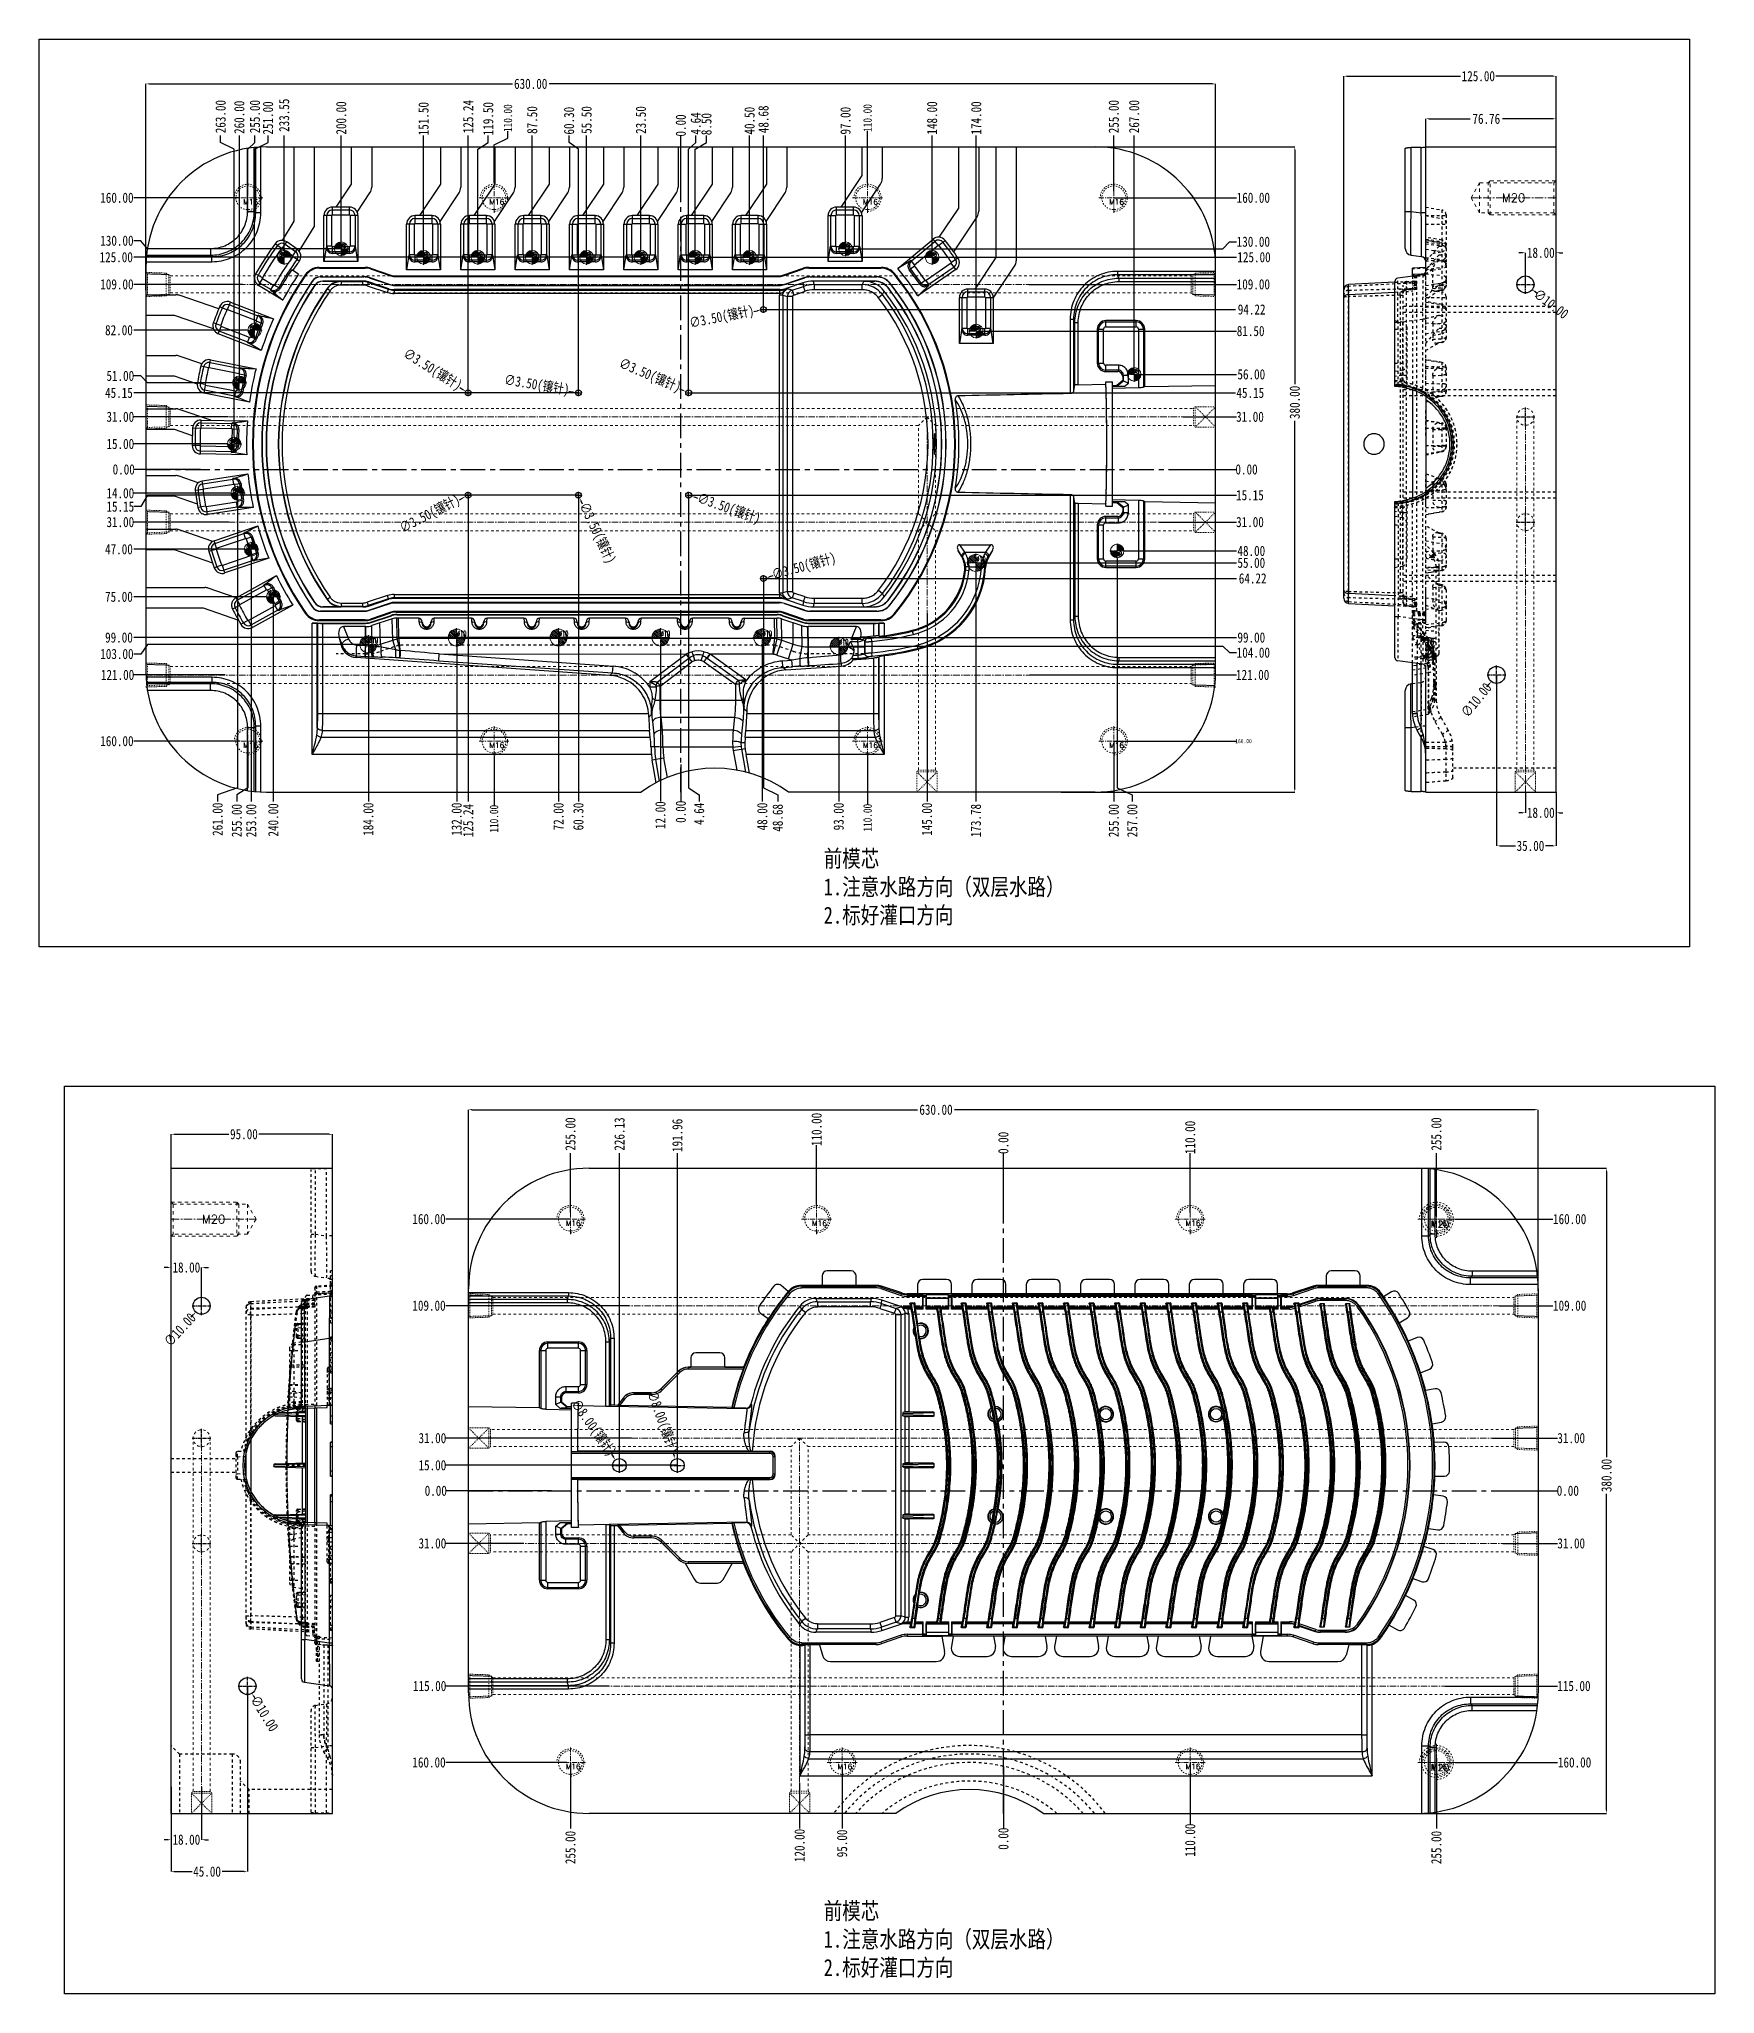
# Model space of a CAD drawing. Header units: millimetres. Extents: x 1205 to 2192, y -3369 to -2218.
import ezdxf
from ezdxf.enums import TextEntityAlignment as Align

# ---------------------------------------------------------------- set-up
doc = ezdxf.new("R2010")
doc.units = ezdxf.units.MM
doc.header["$LTSCALE"] = 16.335
doc.header["$PDMODE"] = 3
doc.header["$PDSIZE"] = 0.3125
doc.linetypes.add('CENTER', pattern=[0.6, 0.375, -0.075, 0.075, -0.075])
doc.linetypes.add('HIDDEN', pattern=[0.2, 0.1, -0.1])
doc.layers.get('0').update_dxf_attribs({"linetype": 'CONTINUOUS'})
doc.layers.get('Defpoints').update_dxf_attribs({"linetype": 'CONTINUOUS'})
for name, color, linetype, lineweight in [('cool', 153, 'HIDDEN', 9), ('epin', 13, 'CONTINUOUS', 9), ('screw', 33, 'CONTINUOUS', 13)]:
    doc.layers.add(name, color=color, linetype=linetype, lineweight=lineweight)
doc.layers.add('DEFAULT_2', color=8, linetype='HIDDEN')
doc.layers.add('DIM', color=3, linetype='CONTINUOUS')
doc.styles.get("Standard").update_dxf_attribs({"font": 'txt', "width": 0.8})
doc.styles.add('TXT', font='txt.shx', dxfattribs={"bigfont": 'gbcbig.shx'})
doc.styles.add('TXT05', font='txt.shx', dxfattribs={"width": 0.5, "bigfont": 'gbcbig.shx'})
doc.dimstyles.new('11', dxfattribs={"dimtxt": 10, "dimasz": 10, "dimexe": 0, "dimexo": 0, "dimgap": 0, "dimtad": 0, "dimzin": 0, "dimdsep": 46, "dimtxsty": 'Standard', "dimcen": 0, "dimclrd": 4, "dimclre": 4, "dimclrt": 6, "dimazin": 0, "dimtfac": 1, "dimtofl": 0, "dimtmove": 0, "dimatfit": 3, "dimfxl": 0, "dimtolj": 1, "dimtzin": 0, "dimarcsym": 0})

msp = doc.modelspace()

# ---------------------------------------------------------------- texts
at = {"char_height": 10, "width": 257.62943, "attachment_point": 1}
for insert in [(1667.363, -2695.145), (1667.363, -3314.926)]:
    msp.add_mtext('{\\fSimSun|b0|i0|c134|p2;前模芯\\P1.注意水路方向（双层水路）\\P2.标好灌口方向}', dxfattribs=dict(at, insert=insert))
at = {"layer": 'screw', "color": 6, "linetype": 'HIDDEN', "ltscale": 1.243955, "style": 'TXT'}
for p in [(2073.632, -2311.018), (1308.005, -2912.537)]:
    msp.add_text('M20', height=5, dxfattribs=at).set_placement(p, align=Align.MIDDLE)

# ---------------------------------------------------------------- blocks, each defined once
blk = doc.blocks.new('*D187')
at = {"layer": 'Defpoints', "color": 0, "transparency": 16777216}
for p in [(1579.9, -3053.8), (1582.6, -3061.3)]:
    blk.add_point(p, dxfattribs=at)
at = {"layer": 'DIM', "color": 4, "lineweight": -2, "transparency": 16777216}
blk.add_line((1578.5, -3050), (1579.2, -3051.9), dxfattribs=at)
at = {"layer": 'DIM', "color": 4, "transparency": 16777216}
blk.add_solid([(1579.5, -3051.8), (1578.9, -3052), (1579.9, -3053.8)], dxfattribs=at)
at = {"layer": 'DIM', "color": 6, "transparency": 16777216, "insert": (1572, -3032.3), "char_height": 6, "attachment_point": 5, "rotation": 290.0993}
blk.add_mtext('\\A1;∅8.00(\\M+5CFE2\\M+5D5EB)', dxfattribs=at)
blk = doc.blocks.new('*D188')
at = {"layer": 'Defpoints', "color": 0, "transparency": 16777216}
for p in [(1544.7, -3054.3), (1549.4, -3060.8)]:
    blk.add_point(p, dxfattribs=at)
at = {"layer": 'DIM', "color": 4, "lineweight": -2, "transparency": 16777216}
blk.add_line((1542.4, -3051), (1543.6, -3052.7), dxfattribs=at)
at = {"layer": 'DIM', "color": 4, "transparency": 16777216}
blk.add_solid([(1543.8, -3052.5), (1543.3, -3052.9), (1544.7, -3054.3)], dxfattribs=at)
at = {"layer": 'DIM', "color": 6, "transparency": 16777216, "insert": (1531.4, -3035.8), "char_height": 6, "attachment_point": 5, "rotation": 305.7403}
blk.add_mtext('\\A1;∅8.00(\\M+5CFE2\\M+5D5EB)', dxfattribs=at)
blk = doc.blocks.new('*D189')
at = {"layer": 'Defpoints', "color": 0, "transparency": 16777216}
for p in [(1630.2, -2377.1), (1633.6, -2376.4)]:
    blk.add_point(p, dxfattribs=at)
at = {"layer": 'DIM', "color": 4, "lineweight": -2, "transparency": 16777216}
blk.add_line((1626.2, -2377.9), (1628.2, -2377.5), dxfattribs=at)
at = {"layer": 'DIM', "color": 4, "transparency": 16777216}
blk.add_solid([(1628.1, -2377.2), (1628.3, -2377.9), (1630.2, -2377.1)], dxfattribs=at)
at = {"layer": 'DIM', "color": 6, "transparency": 16777216, "insert": (1607.4, -2381.7), "char_height": 6, "attachment_point": 5, "rotation": 11.3868}
blk.add_mtext('\\A1;∅3.50(\\M+5CFE2\\M+5D5EB)', dxfattribs=at)
blk = doc.blocks.new('*D190')
at = {"layer": 'Defpoints', "color": 0, "transparency": 16777216}
for p in [(1586.2, -2425.2), (1589.4, -2426.6)]:
    blk.add_point(p, dxfattribs=at)
at = {"layer": 'DIM', "color": 4, "lineweight": -2, "transparency": 16777216}
blk.add_line((1582.5, -2423.6), (1584.4, -2424.4), dxfattribs=at)
at = {"layer": 'DIM', "color": 4, "transparency": 16777216}
blk.add_solid([(1584.5, -2424.1), (1584.3, -2424.7), (1586.2, -2425.2)], dxfattribs=at)
at = {"layer": 'DIM', "color": 6, "transparency": 16777216, "insert": (1564.9, -2416.1), "char_height": 6, "attachment_point": 5, "rotation": 336.9076}
blk.add_mtext('\\A1;∅3.50(\\M+5CFE2\\M+5D5EB)', dxfattribs=at)
blk = doc.blocks.new('*D191')
at = {"layer": 'Defpoints', "color": 0, "transparency": 16777216}
for p in [(1521.2, -2425.6), (1524.6, -2426.2)]:
    blk.add_point(p, dxfattribs=at)
at = {"layer": 'DIM', "color": 4, "lineweight": -2, "transparency": 16777216}
blk.add_line((1517.2, -2424.9), (1519.2, -2425.3), dxfattribs=at)
at = {"layer": 'DIM', "color": 4, "transparency": 16777216}
blk.add_solid([(1519.2, -2424.9), (1519.1, -2425.6), (1521.2, -2425.6)], dxfattribs=at)
at = {"layer": 'DIM', "color": 6, "transparency": 16777216, "insert": (1498.3, -2421.8), "char_height": 6, "attachment_point": 5, "rotation": 350.5668}
blk.add_mtext('\\A1;∅3.50(\\M+5CFE2\\M+5D5EB)', dxfattribs=at)
blk = doc.blocks.new('*D192')
at = {"layer": 'Defpoints', "color": 0, "transparency": 16777216}
for p in [(1456.5, -2424.9), (1459.4, -2426.8)]:
    blk.add_point(p, dxfattribs=at)
at = {"layer": 'DIM', "color": 4, "lineweight": -2, "transparency": 16777216}
blk.add_line((1453.1, -2422.8), (1454.8, -2423.9), dxfattribs=at)
at = {"layer": 'DIM', "color": 4, "transparency": 16777216}
blk.add_solid([(1455, -2423.6), (1454.6, -2424.2), (1456.5, -2424.9)], dxfattribs=at)
at = {"layer": 'DIM', "color": 6, "transparency": 16777216, "insert": (1436.8, -2412.6), "char_height": 6, "attachment_point": 5, "rotation": 328.0206}
blk.add_mtext('\\A1;∅3.50(\\M+5CFE2\\M+5D5EB)', dxfattribs=at)
blk = doc.blocks.new('*D193')
at = {"layer": 'Defpoints', "color": 0, "transparency": 16777216}
for p in [(1459.5, -2485.4), (1456.4, -2487)]:
    blk.add_point(p, dxfattribs=at)
at = {"layer": 'DIM', "color": 4, "lineweight": -2, "transparency": 16777216}
blk.add_line((1452.8, -2488.8), (1454.6, -2487.9), dxfattribs=at)
at = {"layer": 'DIM', "color": 4, "transparency": 16777216}
blk.add_solid([(1454.5, -2487.6), (1454.8, -2488.2), (1456.4, -2487)], dxfattribs=at)
at = {"layer": 'DIM', "color": 6, "transparency": 16777216, "insert": (1435.7, -2497.6), "char_height": 6, "attachment_point": 5, "rotation": 27.1772}
blk.add_mtext('\\A1;∅3.50(\\M+5CFE2\\M+5D5EB)', dxfattribs=at)
blk = doc.blocks.new('*D194')
at = {"layer": 'Defpoints', "color": 0, "transparency": 16777216}
for p in [(1522.1, -2484.6), (1523.6, -2487.7)]:
    blk.add_point(p, dxfattribs=at)
at = {"layer": 'DIM', "color": 4, "lineweight": -2, "transparency": 16777216}
blk.add_line((1525.4, -2491.4), (1524.5, -2489.6), dxfattribs=at)
at = {"layer": 'DIM', "color": 4, "transparency": 16777216}
blk.add_solid([(1524.8, -2489.4), (1524.2, -2489.7), (1523.6, -2487.7)], dxfattribs=at)
at = {"layer": 'DIM', "color": 6, "transparency": 16777216, "insert": (1533.6, -2508.7), "char_height": 6, "attachment_point": 5, "rotation": 295.411}
blk.add_mtext('\\A1;∅3.50(\\M+5CFE2\\M+5D5EB)', dxfattribs=at)
blk = doc.blocks.new('*D195')
at = {"layer": 'Defpoints', "color": 0, "transparency": 16777216}
for p in [(1586.2, -2485.6), (1589.5, -2486.8)]:
    blk.add_point(p, dxfattribs=at)
at = {"layer": 'DIM', "color": 4, "lineweight": -2, "transparency": 16777216}
blk.add_line((1593.3, -2488.1), (1591.4, -2487.4), dxfattribs=at)
at = {"layer": 'DIM', "color": 4, "transparency": 16777216}
blk.add_solid([(1591.5, -2487.1), (1591.3, -2487.7), (1589.5, -2486.8)], dxfattribs=at)
at = {"layer": 'DIM', "color": 6, "transparency": 16777216, "insert": (1611.4, -2494.5), "char_height": 6, "attachment_point": 5, "rotation": 340.5531}
blk.add_mtext('\\A1;∅3.50(\\M+5CFE2\\M+5D5EB)', dxfattribs=at)
blk = doc.blocks.new('*D196')
at = {"layer": 'Defpoints', "color": 0, "transparency": 16777216}
for p in [(1630.2, -2535.7), (1633.6, -2534.8)]:
    blk.add_point(p, dxfattribs=at)
at = {"layer": 'DIM', "color": 4, "lineweight": -2, "transparency": 16777216}
blk.add_line((1637.4, -2533.7), (1635.5, -2534.2), dxfattribs=at)
at = {"layer": 'DIM', "color": 4, "transparency": 16777216}
blk.add_solid([(1635.4, -2533.9), (1635.6, -2534.6), (1633.6, -2534.8)], dxfattribs=at)
at = {"layer": 'DIM', "color": 6, "transparency": 16777216, "insert": (1655.9, -2528.6), "char_height": 6, "attachment_point": 5, "rotation": 15.5268}
blk.add_mtext('\\A1;∅3.50(\\M+5CFE2\\M+5D5EB)', dxfattribs=at)
blk = doc.blocks.new('screw_m20_g')
at = {"layer": 'screw', "color": 1, "linetype": 'CENTER', "ltscale": 0.621977}
for p, q in [((-11, 0), (11, 0)), ((0, -11), (0, 11))]:
    blk.add_line(p, q, dxfattribs=at)
at = {"layer": 'screw', "linetype": 'HIDDEN', "ltscale": 0.621977}
blk.add_circle((0, 0), 8.75, dxfattribs=at)
at = {"layer": 'screw', "color": 92, "linetype": 'HIDDEN', "ltscale": 0.621977}
blk.add_arc((0, 0), 10, 270, 180, dxfattribs=at)
at = {"layer": 'screw', "color": 6, "style": 'TXT'}
blk.add_text('M20', height=4, dxfattribs=at).set_placement((-3.4, -5))
blk = doc.blocks.new('*D197')
at = {"layer": 'Defpoints', "color": 0, "transparency": 16777216}
for p in [(1283, -2862.5), (1283, -2886.9), (1378, -2886.9)]:
    blk.add_point(p, dxfattribs=at)
at = {"layer": 'DIM', "color": 4, "lineweight": -2, "transparency": 16777216}
for p, q in [((1283, -2886.9), (1283, -2862.5)), ((1285, -2862.5), (1317.1, -2862.5)), ((1376, -2862.5), (1334.7, -2862.5)), ((1378, -2886.9), (1378, -2862.5))]:
    blk.add_line(p, q, dxfattribs=at)
at = {"layer": 'DIM', "color": 4, "transparency": 16777216}
for points in [[(1285, -2862.2), (1285, -2862.9), (1283, -2862.5)], [(1376, -2862.2), (1376, -2862.9), (1378, -2862.5)]]:
    blk.add_solid(points, dxfattribs=at)
at = {"layer": 'DIM', "color": 6, "transparency": 16777216, "insert": (1325.9, -2862.5), "char_height": 6, "attachment_point": 5}
blk.add_mtext('\\A1;95.00', dxfattribs=at)
blk = doc.blocks.new('*D198')
at = {"layer": 'Defpoints', "color": 0, "transparency": 16777216}
for p in [(2021.9, -2264.5), (2098.7, -2288.7), (2021.9, -2344)]:
    blk.add_point(p, dxfattribs=at)
at = {"layer": 'DIM', "color": 4, "lineweight": -2, "transparency": 16777216}
for p, q in [((2021.9, -2344), (2021.9, -2264.5)), ((2023.9, -2264.5), (2048, -2264.5)), ((2096.7, -2264.5), (2067.2, -2264.5)), ((2098.7, -2288.7), (2098.7, -2264.5))]:
    blk.add_line(p, q, dxfattribs=at)
at = {"layer": 'DIM', "color": 4, "transparency": 16777216}
for points in [[(2023.9, -2264.1), (2023.9, -2264.8), (2021.9, -2264.5)], [(2096.7, -2264.1), (2096.7, -2264.8), (2098.7, -2264.5)]]:
    blk.add_solid(points, dxfattribs=at)
at = {"layer": 'DIM', "color": 6, "transparency": 16777216, "insert": (2057.6, -2264.5), "char_height": 6, "attachment_point": 5}
blk.add_mtext('\\A1;76.76', dxfattribs=at)
blk = doc.blocks.new('*D199')
at = {"layer": 'Defpoints', "color": 0, "transparency": 16777216}
for p in [(1973.7, -2239.4), (2098.7, -2288.7), (1973.7, -2372)]:
    blk.add_point(p, dxfattribs=at)
at = {"layer": 'DIM', "color": 4, "lineweight": -2, "transparency": 16777216}
for p, q in [((1973.7, -2372), (1973.7, -2239.4)), ((1975.7, -2239.4), (2042.5, -2239.4)), ((2096.7, -2239.4), (2063.3, -2239.4)), ((2098.7, -2288.7), (2098.7, -2239.4))]:
    blk.add_line(p, q, dxfattribs=at)
at = {"layer": 'DIM', "color": 4, "transparency": 16777216}
for points in [[(1975.7, -2239), (1975.7, -2239.7), (1973.7, -2239.4)], [(2096.7, -2239), (2096.7, -2239.7), (2098.7, -2239.4)]]:
    blk.add_solid(points, dxfattribs=at)
at = {"layer": 'DIM', "color": 6, "transparency": 16777216, "insert": (2052.9, -2239.4), "char_height": 6, "attachment_point": 5}
blk.add_mtext('\\A1;125.00', dxfattribs=at)
blk = doc.blocks.new('cool_jt_f12')
at = {"layer": 'cool', "ltscale": 0.3}
for p, q in [((0, 7.0785), (0.856, 6.2225)), ((0, 7.0785), (12, 6.7035)), ((0.856, 6.2225), (0.856, -6.2225)), ((13.5, 5.827375), (0.856, 6.2225)), ((0.856, 6.2225), (13.5, 5.827375)), ((12, 6.7035), (12.856, 5.8475)), ((12, 6.7035), (12, -6.7035)), ((14.327375, 5), (13.5, 5.827375)), ((13.5, -5.827375), (13.5, 5.827375)), ((14.327375, -5), (14.327375, 5)), ((0.856, -6.2225), (0, -7.0785)), ((0, -7.0785), (12, -6.7035)), ((0.856, -6.2225), (13.5, -5.827375)), ((12, -6.7035), (12.856, -5.8475)), ((13.5, -5.827375), (14.327375, -5))]:
    blk.add_line(p, q, dxfattribs=at)
blk = doc.blocks.new('02')
at = {"layer": 'cool', "ltscale": 0.932966}
for p, q in [((1262.5, -963.9), (1863.9, -963.9)), ((1262.5, -973.9), (1863.9, -973.9))]:
    blk.add_line(p, q, dxfattribs=at)
at = {"layer": 'cool', "color": 1, "linetype": 'CENTER', "ltscale": 0.621977}
blk.add_line((1248.2, -968.9), (1878.2, -968.9), dxfattribs=at)
at = {"layer": 'cool', "ltscale": 0.932966}
blk.add_blockref('cool_jt_f12', (1248.2, -968.9), dxfattribs=at)
at = {"layer": 'cool', "ltscale": 0.932966, "rotation": 180}
blk.add_blockref('cool_jt_f12', (1878.2, -968.9), dxfattribs=at)
blk = doc.blocks.new('cool_jt_g15')
at = {"layer": 'cool', "ltscale": 0.3}
for p, q in [((0, 6), (12, 6)), ((0, 6), (12, -6)), ((0, -6), (12, 6)), ((12, -6), (12, 6)), ((12, 6), (13, 5)), ((13, -5), (13, 5)), ((0, -6), (12, -6)), ((12, -6), (13, -5))]:
    blk.add_line(p, q, dxfattribs=at)
blk = doc.blocks.new('04')
at = {"layer": 'cool', "ltscale": 0.932966}
for p, q in [((562.5, -812.9), (1165.2, -812.9)), ((562.5, -822.9), (1003.2, -822.9)), ((1008.2, -817.9), (1003.2, -822.9)), ((1003.2, -874.9), (1003.2, -822.9)), ((1008.2, -817.9), (1013.2, -822.9)), ((1013.2, -822.9), (1165.2, -822.9)), ((1013.2, -874.9), (1013.2, -822.9)), ((562.5, -874.9), (1003.2, -874.9)), ((1003.2, -874.9), (1013.2, -884.9)), ((1003.2, -884.9), (1013.2, -874.9)), ((1013.2, -874.9), (1165.2, -874.9)), ((562.5, -884.9), (1003.2, -884.9)), ((1003.2, -1025.9), (1003.2, -884.9)), ((1013.2, -884.9), (1165.2, -884.9)), ((1013.2, -1025.9), (1013.2, -884.9))]:
    blk.add_line(p, q, dxfattribs=at)
at = {"layer": 'cool', "color": 1, "linetype": 'CENTER', "ltscale": 0.621977}
for p, q in [((548.2, -817.9), (1178.2, -817.9)), ((1008.2, -1038.9), (1008.2, -817.9)), ((548.2, -879.9), (1178.2, -879.9))]:
    blk.add_line(p, q, dxfattribs=at)
at = {"layer": 'cool', "ltscale": 0.932966}
for p in [(548.2, -817.9), (548.2, -879.9)]:
    blk.add_blockref('cool_jt_f12', p, dxfattribs=at)
for p, rotation in [((1178.2, -817.9), 180), ((1178.2, -879.9), 180), ((1008.2, -1038.9), 89.99999999999994)]:
    blk.add_blockref('cool_jt_g15', p, dxfattribs=dict(at, rotation=rotation))
blk = doc.blocks.new('*D200')
at = {"layer": 'Defpoints', "color": 0, "transparency": 16777216}
for p in [(1283, -3246.9), (1301, -3246.9), (1283, -3278)]:
    blk.add_point(p, dxfattribs=at)
at = {"layer": 'DIM', "color": 4, "lineweight": -2, "transparency": 16777216}
for p, q in [((1283, -3246.9), (1283, -3278)), ((1301, -3246.9), (1301, -3278)), ((1281, -3278), (1279, -3278)), ((1303, -3278), (1305, -3278))]:
    blk.add_line(p, q, dxfattribs=at)
at = {"layer": 'DIM', "color": 4, "transparency": 16777216}
for points in [[(1281, -3277.7), (1281, -3278.4), (1283, -3278)], [(1303, -3277.7), (1303, -3278.4), (1301, -3278)]]:
    blk.add_solid(points, dxfattribs=at)
at = {"layer": 'DIM', "color": 6, "transparency": 16777216, "insert": (1292, -3278), "char_height": 6, "attachment_point": 5}
blk.add_mtext('\\A1;18.00', dxfattribs=at)
blk = doc.blocks.new('*D201')
at = {"layer": 'Defpoints', "color": 0, "transparency": 16777216}
for p in [(1328, -3187.5), (1283, -3259.6), (1328, -3296.8)]:
    blk.add_point(p, dxfattribs=at)
at = {"layer": 'DIM', "color": 4, "lineweight": -2, "transparency": 16777216}
for p, q in [((1328, -3187.5), (1328, -3296.8)), ((1283, -3259.6), (1283, -3296.8)), ((1285, -3296.8), (1295.4, -3296.8)), ((1326, -3296.8), (1313, -3296.8))]:
    blk.add_line(p, q, dxfattribs=at)
at = {"layer": 'DIM', "color": 4, "transparency": 16777216}
for points in [[(1285, -3296.5), (1285, -3297.2), (1283, -3296.8)], [(1326, -3296.5), (1326, -3297.2), (1328, -3296.8)]]:
    blk.add_solid(points, dxfattribs=at)
at = {"layer": 'DIM', "color": 6, "transparency": 16777216, "insert": (1304.2, -3296.8), "char_height": 6, "attachment_point": 5}
blk.add_mtext('\\A1;45.00', dxfattribs=at)
blk = doc.blocks.new('*D202')
at = {"layer": 'Defpoints', "color": 0, "transparency": 16777216}
for p in [(1283, -2941), (1283, -2953.2), (1301, -2963.5)]:
    blk.add_point(p, dxfattribs=at)
at = {"layer": 'DIM', "color": 4, "lineweight": -2, "transparency": 16777216}
for p, q in [((1281, -2941), (1279, -2941)), ((1283, -2953.2), (1283, -2941)), ((1301, -2963.5), (1301, -2941)), ((1303, -2941), (1305, -2941))]:
    blk.add_line(p, q, dxfattribs=at)
at = {"layer": 'DIM', "color": 4, "transparency": 16777216}
for points in [[(1281, -2940.6), (1281, -2941.3), (1283, -2941)], [(1303, -2940.6), (1303, -2941.3), (1301, -2941)]]:
    blk.add_solid(points, dxfattribs=at)
at = {"layer": 'DIM', "color": 6, "transparency": 16777216, "insert": (1292, -2941), "char_height": 6, "attachment_point": 5}
blk.add_mtext('\\A1;18.00', dxfattribs=at)
blk = doc.blocks.new('05')
at = {"layer": 'cool', "ltscale": 0.932966}
for p, q in [((2773.9, -3036.5), (2171.2, -3036.5)), ((2348.2, -3046.5), (2171.2, -3046.5)), ((2353.2, -3041.5), (2348.2, -3046.5)), ((2348.2, -3098.5), (2348.2, -3046.5)), ((2353.2, -3041.5), (2358.2, -3046.5)), ((2773.9, -3046.5), (2358.2, -3046.5)), ((2358.2, -3098.5), (2358.2, -3046.5)), ((2348.2, -3098.5), (2171.2, -3098.5)), ((2358.2, -3098.5), (2348.2, -3108.5)), ((2358.2, -3108.5), (2348.2, -3098.5)), ((2773.9, -3098.5), (2358.2, -3098.5)), ((2348.2, -3108.5), (2171.2, -3108.5)), ((2348.2, -3249.5), (2348.2, -3108.5)), ((2773.9, -3108.5), (2358.2, -3108.5)), ((2358.2, -3249.5), (2358.2, -3108.5))]:
    blk.add_line(p, q, dxfattribs=at)
at = {"layer": 'cool', "color": 1, "linetype": 'CENTER', "ltscale": 0.621977}
for p, q in [((2788.2, -3041.5), (2158.2, -3041.5)), ((2353.2, -3262.5), (2353.2, -3041.5)), ((2788.2, -3103.5), (2158.2, -3103.5))]:
    blk.add_line(p, q, dxfattribs=at)
at = {"layer": 'cool', "ltscale": 0.3}
for p, q in [((2347.2, -3250.5), (2348.2, -3249.5)), ((2347.2, -3250.5), (2359.2, -3250.5)), ((2347.2, -3262.5), (2347.2, -3250.5)), ((2359.2, -3262.5), (2347.2, -3250.5)), ((2347.2, -3262.5), (2359.2, -3250.5)), ((2348.2, -3249.5), (2358.2, -3249.5)), ((2359.2, -3250.5), (2358.2, -3249.5)), ((2359.2, -3262.5), (2359.2, -3250.5))]:
    blk.add_line(p, q, dxfattribs=at)
at = {"layer": 'cool', "ltscale": 0.932966, "extrusion": (0, 0, -1), "zscale": -1, "rotation": 180}
for p in [(-2158.2, -3041.5), (-2158.2, -3103.5)]:
    blk.add_blockref('cool_jt_g15', p, dxfattribs=at)
at = {"layer": 'cool', "ltscale": 0.932966, "extrusion": (0, 0, -1), "zscale": -1}
for p in [(-2788.2, -3041.5), (-2788.2, -3103.5)]:
    blk.add_blockref('cool_jt_f12', p, dxfattribs=at)
blk = doc.blocks.new('*D204')
at = {"layer": 'Defpoints', "color": 0, "transparency": 16777216}
for p in [(1458.2, -2848.1), (1458.2, -2954.7), (2088.2, -2954.7)]:
    blk.add_point(p, dxfattribs=at)
at = {"layer": 'DIM', "color": 4, "lineweight": -2, "transparency": 16777216}
for p, q in [((1458.2, -2954.7), (1458.2, -2848.1)), ((1460.2, -2848.1), (1722.7, -2848.1)), ((2086.2, -2848.1), (1744.3, -2848.1)), ((2088.2, -2954.7), (2088.2, -2848.1))]:
    blk.add_line(p, q, dxfattribs=at)
at = {"layer": 'DIM', "color": 4, "transparency": 16777216}
for points in [[(1460.2, -2847.7), (1460.2, -2848.4), (1458.2, -2848.1)], [(2086.2, -2847.7), (2086.2, -2848.4), (2088.2, -2848.1)]]:
    blk.add_solid(points, dxfattribs=at)
at = {"layer": 'DIM', "color": 6, "transparency": 16777216, "insert": (1733.5, -2848.1), "char_height": 6, "attachment_point": 5}
blk.add_mtext('\\A1;630.00', dxfattribs=at)
blk = doc.blocks.new('*D205')
at = {"layer": 'Defpoints', "color": 0, "transparency": 16777216}
for p in [(2017.2, -2882.5), (2017.2, -3262.5), (2128.4, -3262.5)]:
    blk.add_point(p, dxfattribs=at)
at = {"layer": 'DIM', "color": 4, "lineweight": -2, "transparency": 16777216}
for p, q in [((2017.2, -2882.5), (2128.4, -2882.5)), ((2128.4, -2884.5), (2128.4, -3052.7)), ((2128.4, -3260.5), (2128.4, -3074.3)), ((2017.2, -3262.5), (2128.4, -3262.5))]:
    blk.add_line(p, q, dxfattribs=at)
at = {"layer": 'DIM', "color": 4, "transparency": 16777216}
for points in [[(2128.1, -2884.5), (2128.8, -2884.5), (2128.4, -2882.5)], [(2128.1, -3260.5), (2128.8, -3260.5), (2128.4, -3262.5)]]:
    blk.add_solid(points, dxfattribs=at)
at = {"layer": 'DIM', "color": 6, "transparency": 16777216, "insert": (2128.4, -3063.5), "char_height": 6, "attachment_point": 5, "rotation": 90}
blk.add_mtext('\\A1;380.00', dxfattribs=at)
blk = doc.blocks.new('*D206')
at = {"layer": 'Defpoints', "color": 0, "transparency": 16777216}
for p in [(1773.2, -3072.5), (2067.4, -3072.5), (2099.6, -3072.5)]:
    blk.add_point(p, dxfattribs=at)
at = {"layer": 'DIM', "color": 4, "lineweight": -2, "transparency": 16777216}
blk.add_line((2067.4, -3072.5), (2099.6, -3072.5), dxfattribs=at)
at = {"layer": 'DIM', "color": 6, "transparency": 16777216, "insert": (2105.6, -3072.5), "char_height": 6, "attachment_point": 5}
blk.add_mtext('\\A1;0.00', dxfattribs=at)
blk = doc.blocks.new('*D207')
at = {"layer": 'Defpoints', "color": 0, "transparency": 16777216}
for p in [(2061.2, -3041.5), (2099.6, -3041.5), (1773.2, -3072.5)]:
    blk.add_point(p, dxfattribs=at)
at = {"layer": 'DIM', "color": 4, "lineweight": -2, "transparency": 16777216}
blk.add_line((2061.2, -3041.5), (2099.6, -3041.5), dxfattribs=at)
at = {"layer": 'DIM', "color": 6, "transparency": 16777216, "insert": (2107.6, -3041.5), "char_height": 6, "attachment_point": 5}
blk.add_mtext('\\A1;31.00', dxfattribs=at)
blk = doc.blocks.new('*D208')
at = {"layer": 'Defpoints', "color": 0, "transparency": 16777216}
for p in [(1773.2, -3072.5), (2067.4, -3103.5), (2099.6, -3103.5)]:
    blk.add_point(p, dxfattribs=at)
at = {"layer": 'DIM', "color": 4, "lineweight": -2, "transparency": 16777216}
blk.add_line((2067.4, -3103.5), (2099.6, -3103.5), dxfattribs=at)
at = {"layer": 'DIM', "color": 6, "transparency": 16777216, "insert": (2107.6, -3103.5), "char_height": 6, "attachment_point": 5}
blk.add_mtext('\\A1;31.00', dxfattribs=at)
blk = doc.blocks.new('*D209')
at = {"layer": 'Defpoints', "color": 0, "transparency": 16777216}
for p in [(1773.2, -3072.5), (2033.4, -3187.5), (2099.6, -3187.5)]:
    blk.add_point(p, dxfattribs=at)
at = {"layer": 'DIM', "color": 4, "lineweight": -2, "transparency": 16777216}
blk.add_line((2033.4, -3187.5), (2099.6, -3187.5), dxfattribs=at)
at = {"layer": 'DIM', "color": 6, "transparency": 16777216, "insert": (2109.2, -3187.5), "char_height": 6, "attachment_point": 5}
blk.add_mtext('\\A1;115.00', dxfattribs=at)
blk = doc.blocks.new('*D210')
at = {"layer": 'Defpoints', "color": 0, "transparency": 16777216}
for p in [(1773.2, -3072.5), (2039.2, -3232.5), (2099.6, -3232.5)]:
    blk.add_point(p, dxfattribs=at)
at = {"layer": 'DIM', "color": 4, "lineweight": -2, "transparency": 16777216}
blk.add_line((2039.2, -3232.5), (2099.6, -3232.5), dxfattribs=at)
at = {"layer": 'DIM', "color": 6, "transparency": 16777216, "insert": (2109.6, -3232.5), "char_height": 6, "attachment_point": 5}
blk.add_mtext('\\A1;160.00', dxfattribs=at)
blk = doc.blocks.new('*D211')
at = {"layer": 'Defpoints', "color": 0, "transparency": 16777216}
for p in [(1773.2, -3072.5), (1773.2, -3234.8), (1773.2, -3271.4)]:
    blk.add_point(p, dxfattribs=at)
at = {"layer": 'DIM', "color": 4, "lineweight": -2, "transparency": 16777216}
blk.add_line((1773.2, -3234.8), (1773.2, -3271.4), dxfattribs=at)
at = {"layer": 'DIM', "color": 6, "transparency": 16777216, "insert": (1773.2, -3277.4), "char_height": 6, "attachment_point": 5, "rotation": 90}
blk.add_mtext('\\A1;0.00', dxfattribs=at)
blk = doc.blocks.new('*D212')
at = {"layer": 'Defpoints', "color": 0, "transparency": 16777216}
for p in [(1773.2, -3072.5), (2028.2, -3229.9), (2028.2, -3271.4)]:
    blk.add_point(p, dxfattribs=at)
at = {"layer": 'DIM', "color": 4, "lineweight": -2, "transparency": 16777216}
blk.add_line((2028.2, -3229.9), (2028.2, -3271.4), dxfattribs=at)
at = {"layer": 'DIM', "color": 6, "transparency": 16777216, "insert": (2028.2, -3282.6), "char_height": 6, "attachment_point": 5, "rotation": 90}
blk.add_mtext('\\A1;255.00', dxfattribs=at)
blk = doc.blocks.new('*D213')
at = {"layer": 'Defpoints', "color": 0, "transparency": 16777216}
for p in [(1773.2, -3072.5), (1653.2, -3244.5), (1653.2, -3271.4)]:
    blk.add_point(p, dxfattribs=at)
at = {"layer": 'DIM', "color": 4, "lineweight": -2, "transparency": 16777216}
blk.add_line((1653.2, -3244.5), (1653.2, -3271.4), dxfattribs=at)
at = {"layer": 'DIM', "color": 6, "transparency": 16777216, "insert": (1653.2, -3281.4), "char_height": 6, "attachment_point": 5, "rotation": 90}
blk.add_mtext('\\A1;120.00', dxfattribs=at)
blk = doc.blocks.new('*D214')
at = {"layer": 'Defpoints', "color": 0, "transparency": 16777216}
for p in [(1773.2, -3072.5), (1518.2, -3232.5), (1518.2, -3271.4)]:
    blk.add_point(p, dxfattribs=at)
at = {"layer": 'DIM', "color": 4, "lineweight": -2, "transparency": 16777216}
blk.add_line((1518.2, -3232.5), (1518.2, -3271.4), dxfattribs=at)
at = {"layer": 'DIM', "color": 6, "transparency": 16777216, "insert": (1518.2, -3282.6), "char_height": 6, "attachment_point": 5, "rotation": 90}
blk.add_mtext('\\A1;255.00', dxfattribs=at)
blk = doc.blocks.new('*D215')
at = {"layer": 'Defpoints', "color": 0, "transparency": 16777216}
for p in [(1773.2, -3072.5), (1444.9, -3187.5), (1541.1, -3187.5)]:
    blk.add_point(p, dxfattribs=at)
at = {"layer": 'DIM', "color": 4, "lineweight": -2, "transparency": 16777216}
blk.add_line((1541.1, -3187.5), (1444.9, -3187.5), dxfattribs=at)
at = {"layer": 'DIM', "color": 6, "transparency": 16777216, "insert": (1435.3, -3187.5), "char_height": 6, "attachment_point": 5}
blk.add_mtext('\\A1;115.00', dxfattribs=at)
blk = doc.blocks.new('*D216')
at = {"layer": 'Defpoints', "color": 0, "transparency": 16777216}
for p in [(1773.2, -3072.5), (1444.9, -3232.5), (1516, -3232.5)]:
    blk.add_point(p, dxfattribs=at)
at = {"layer": 'DIM', "color": 4, "lineweight": -2, "transparency": 16777216}
blk.add_line((1516, -3232.5), (1444.9, -3232.5), dxfattribs=at)
at = {"layer": 'DIM', "color": 6, "transparency": 16777216, "insert": (1434.9, -3232.5), "char_height": 6, "attachment_point": 5}
blk.add_mtext('\\A1;160.00', dxfattribs=at)
blk = doc.blocks.new('*D217')
at = {"layer": 'Defpoints', "color": 0, "transparency": 16777216}
for p in [(1773.2, -3072.5), (1444.9, -3103.5), (1490.8, -3103.5)]:
    blk.add_point(p, dxfattribs=at)
at = {"layer": 'DIM', "color": 4, "lineweight": -2, "transparency": 16777216}
blk.add_line((1490.8, -3103.5), (1444.9, -3103.5), dxfattribs=at)
at = {"layer": 'DIM', "color": 6, "transparency": 16777216, "insert": (1436.9, -3103.5), "char_height": 6, "attachment_point": 5}
blk.add_mtext('\\A1;31.00', dxfattribs=at)
blk = doc.blocks.new('*D218')
at = {"layer": 'Defpoints', "color": 0, "transparency": 16777216}
for p in [(1444.9, -3072.5), (1507.1, -3072.5), (1773.2, -3072.5)]:
    blk.add_point(p, dxfattribs=at)
at = {"layer": 'DIM', "color": 4, "lineweight": -2, "transparency": 16777216}
blk.add_line((1507.1, -3072.5), (1444.9, -3072.5), dxfattribs=at)
at = {"layer": 'DIM', "color": 6, "transparency": 16777216, "insert": (1438.9, -3072.5), "char_height": 6, "attachment_point": 5}
blk.add_mtext('\\A1;0.00', dxfattribs=at)
blk = doc.blocks.new('*D219')
at = {"layer": 'Defpoints', "color": 0, "transparency": 16777216}
for p in [(1444.9, -3057.5), (1581.2, -3057.5), (1773.2, -3072.5)]:
    blk.add_point(p, dxfattribs=at)
at = {"layer": 'DIM', "color": 4, "lineweight": -2, "transparency": 16777216}
blk.add_line((1581.2, -3057.5), (1444.9, -3057.5), dxfattribs=at)
at = {"layer": 'DIM', "color": 6, "transparency": 16777216, "insert": (1436.9, -3057.5), "char_height": 6, "attachment_point": 5}
blk.add_mtext('\\A1;15.00', dxfattribs=at)
blk = doc.blocks.new('*D220')
at = {"layer": 'Defpoints', "color": 0, "transparency": 16777216}
for p in [(1444.9, -3041.5), (1554.1, -3041.5), (1773.2, -3072.5)]:
    blk.add_point(p, dxfattribs=at)
at = {"layer": 'DIM', "color": 4, "lineweight": -2, "transparency": 16777216}
blk.add_line((1554.1, -3041.5), (1444.9, -3041.5), dxfattribs=at)
at = {"layer": 'DIM', "color": 6, "transparency": 16777216, "insert": (1436.9, -3041.5), "char_height": 6, "attachment_point": 5}
blk.add_mtext('\\A1;31.00', dxfattribs=at)
blk = doc.blocks.new('*D221')
at = {"layer": 'Defpoints', "color": 0, "transparency": 16777216}
for p in [(1444.9, -2963.5), (1552.8, -2963.5), (1773.2, -3072.5)]:
    blk.add_point(p, dxfattribs=at)
at = {"layer": 'DIM', "color": 4, "lineweight": -2, "transparency": 16777216}
blk.add_line((1552.8, -2963.5), (1444.9, -2963.5), dxfattribs=at)
at = {"layer": 'DIM', "color": 6, "transparency": 16777216, "insert": (1434.9, -2963.5), "char_height": 6, "attachment_point": 5}
blk.add_mtext('\\A1;109.00', dxfattribs=at)
blk = doc.blocks.new('*D222')
at = {"layer": 'Defpoints', "color": 0, "transparency": 16777216}
for p in [(1444.9, -2912.5), (1518.2, -2912.5), (1773.2, -3072.5)]:
    blk.add_point(p, dxfattribs=at)
at = {"layer": 'DIM', "color": 4, "lineweight": -2, "transparency": 16777216}
blk.add_line((1518.2, -2912.5), (1444.9, -2912.5), dxfattribs=at)
at = {"layer": 'DIM', "color": 6, "transparency": 16777216, "insert": (1434.9, -2912.5), "char_height": 6, "attachment_point": 5}
blk.add_mtext('\\A1;160.00', dxfattribs=at)
blk = doc.blocks.new('*D223')
at = {"layer": 'Defpoints', "color": 0, "transparency": 16777216}
for p in [(1518.2, -2873.6), (1518.2, -2908.7), (1773.2, -3072.5)]:
    blk.add_point(p, dxfattribs=at)
at = {"layer": 'DIM', "color": 4, "lineweight": -2, "transparency": 16777216}
blk.add_line((1518.2, -2908.7), (1518.2, -2873.6), dxfattribs=at)
at = {"layer": 'DIM', "color": 6, "transparency": 16777216, "insert": (1518.2, -2862.4), "char_height": 6, "attachment_point": 5, "rotation": 90}
blk.add_mtext('\\A1;255.00', dxfattribs=at)
blk = doc.blocks.new('*D224')
at = {"layer": 'Defpoints', "color": 0, "transparency": 16777216}
for p in [(1547.1, -2873.6), (1547.1, -3057.5), (1773.2, -3072.5)]:
    blk.add_point(p, dxfattribs=at)
at = {"layer": 'DIM', "color": 4, "lineweight": -2, "transparency": 16777216}
blk.add_line((1547.1, -3057.5), (1547.1, -2873.6), dxfattribs=at)
at = {"layer": 'DIM', "color": 6, "transparency": 16777216, "insert": (1547.1, -2862.4), "char_height": 6, "attachment_point": 5, "rotation": 90}
blk.add_mtext('\\A1;226.13', dxfattribs=at)
blk = doc.blocks.new('*D225')
at = {"layer": 'Defpoints', "color": 0, "transparency": 16777216}
for p in [(1581.2, -2873.6), (1581.2, -3057.5), (1773.2, -3072.5)]:
    blk.add_point(p, dxfattribs=at)
at = {"layer": 'DIM', "color": 4, "lineweight": -2, "transparency": 16777216}
blk.add_line((1581.2, -3057.5), (1581.2, -2873.6), dxfattribs=at)
at = {"layer": 'DIM', "color": 6, "transparency": 16777216, "insert": (1581.2, -2863.2), "char_height": 6, "attachment_point": 5, "rotation": 90}
blk.add_mtext('\\A1;191.96', dxfattribs=at)
blk = doc.blocks.new('*D226')
at = {"layer": 'Defpoints', "color": 0, "transparency": 16777216}
for p in [(1773.2, -2873.6), (1773.2, -2908.7), (1773.2, -3072.5)]:
    blk.add_point(p, dxfattribs=at)
at = {"layer": 'DIM', "color": 4, "lineweight": -2, "transparency": 16777216}
blk.add_line((1773.2, -2908.7), (1773.2, -2873.6), dxfattribs=at)
at = {"layer": 'DIM', "color": 6, "transparency": 16777216, "insert": (1773.2, -2867.6), "char_height": 6, "attachment_point": 5, "rotation": 90}
blk.add_mtext('\\A1;0.00', dxfattribs=at)
blk = doc.blocks.new('*D227')
at = {"layer": 'Defpoints', "color": 0, "transparency": 16777216}
for p in [(2028.2, -2873.6), (2028.2, -2910.8), (1773.2, -3072.5)]:
    blk.add_point(p, dxfattribs=at)
at = {"layer": 'DIM', "color": 4, "lineweight": -2, "transparency": 16777216}
blk.add_line((2028.2, -2910.8), (2028.2, -2873.6), dxfattribs=at)
at = {"layer": 'DIM', "color": 6, "transparency": 16777216, "insert": (2028.2, -2862.4), "char_height": 6, "attachment_point": 5, "rotation": 90}
blk.add_mtext('\\A1;255.00', dxfattribs=at)
blk = doc.blocks.new('*D228')
at = {"layer": 'Defpoints', "color": 0, "transparency": 16777216}
for p in [(2039.2, -2912.5), (2096.7, -2912.5), (1773.2, -3072.5)]:
    blk.add_point(p, dxfattribs=at)
at = {"layer": 'DIM', "color": 4, "lineweight": -2, "transparency": 16777216}
blk.add_line((2039.2, -2912.5), (2096.7, -2912.5), dxfattribs=at)
at = {"layer": 'DIM', "color": 6, "transparency": 16777216, "insert": (2106.7, -2912.5), "char_height": 6, "attachment_point": 5}
blk.add_mtext('\\A1;160.00', dxfattribs=at)
blk = doc.blocks.new('*D229')
at = {"layer": 'Defpoints', "color": 0, "transparency": 16777216}
for p in [(2065.1, -2963.5), (2096.7, -2963.5), (1773.2, -3072.5)]:
    blk.add_point(p, dxfattribs=at)
at = {"layer": 'DIM', "color": 4, "lineweight": -2, "transparency": 16777216}
blk.add_line((2065.1, -2963.5), (2096.7, -2963.5), dxfattribs=at)
at = {"layer": 'DIM', "color": 6, "transparency": 16777216, "insert": (2106.7, -2963.5), "char_height": 6, "attachment_point": 5}
blk.add_mtext('\\A1;109.00', dxfattribs=at)
blk = doc.blocks.new('*D230')
at = {"layer": 'Defpoints', "color": 0, "transparency": 16777216}
for p in [(1268.2, -2243.9), (1268.2, -2365.4), (1898.2, -2365.4)]:
    blk.add_point(p, dxfattribs=at)
at = {"layer": 'DIM', "color": 4, "lineweight": -2, "transparency": 16777216}
for p, q in [((1268.2, -2365.4), (1268.2, -2243.9)), ((1270.2, -2243.9), (1484, -2243.9)), ((1896.2, -2243.9), (1505.6, -2243.9)), ((1898.2, -2365.4), (1898.2, -2243.9))]:
    blk.add_line(p, q, dxfattribs=at)
at = {"layer": 'DIM', "color": 4, "transparency": 16777216}
for points in [[(1270.2, -2243.6), (1270.2, -2244.3), (1268.2, -2243.9)], [(1896.2, -2243.6), (1896.2, -2244.3), (1898.2, -2243.9)]]:
    blk.add_solid(points, dxfattribs=at)
at = {"layer": 'DIM', "color": 6, "transparency": 16777216, "insert": (1494.8, -2243.9), "char_height": 6, "attachment_point": 5}
blk.add_mtext('\\A1;630.00', dxfattribs=at)
blk = doc.blocks.new('*D231')
at = {"layer": 'Defpoints', "color": 0, "transparency": 16777216}
for p in [(1807.2, -2281), (1807.2, -2661), (1944.8, -2661)]:
    blk.add_point(p, dxfattribs=at)
at = {"layer": 'DIM', "color": 4, "lineweight": -2, "transparency": 16777216}
for p, q in [((1807.2, -2281), (1944.8, -2281)), ((1944.8, -2283), (1944.8, -2420.7)), ((1944.8, -2659), (1944.8, -2442.3)), ((1807.2, -2661), (1944.8, -2661))]:
    blk.add_line(p, q, dxfattribs=at)
at = {"layer": 'DIM', "color": 4, "transparency": 16777216}
for points in [[(1944.5, -2283), (1945.2, -2283), (1944.8, -2281)], [(1944.5, -2659), (1945.2, -2659), (1944.8, -2661)]]:
    blk.add_solid(points, dxfattribs=at)
at = {"layer": 'DIM', "color": 6, "transparency": 16777216, "insert": (1944.8, -2431.5), "char_height": 6, "attachment_point": 5, "rotation": 90}
blk.add_mtext('\\A1;380.00', dxfattribs=at)
blk = doc.blocks.new('*D234')
at = {"layer": 'Defpoints', "color": 0, "transparency": 16777216}
for p in [(2098.7, -2343.4), (2098.7, -2351.9), (2080.7, -2362)]:
    blk.add_point(p, dxfattribs=at)
at = {"layer": 'DIM', "color": 4, "lineweight": -2, "transparency": 16777216}
for p, q in [((2078.7, -2343.4), (2076.7, -2343.4)), ((2080.7, -2362), (2080.7, -2343.4)), ((2098.7, -2351.9), (2098.7, -2343.4)), ((2100.7, -2343.4), (2102.7, -2343.4))]:
    blk.add_line(p, q, dxfattribs=at)
at = {"layer": 'DIM', "color": 4, "transparency": 16777216}
for points in [[(2078.7, -2343), (2078.7, -2343.7), (2080.7, -2343.4)], [(2100.7, -2343), (2100.7, -2343.7), (2098.7, -2343.4)]]:
    blk.add_solid(points, dxfattribs=at)
at = {"layer": 'DIM', "color": 6, "transparency": 16777216, "insert": (2089.7, -2343.4), "char_height": 6, "attachment_point": 5}
blk.add_mtext('\\A1;18.00', dxfattribs=at)
blk = doc.blocks.new('*D235')
at = {"layer": 'Defpoints', "color": 0, "transparency": 16777216}
for p in [(2080.7, -2661), (2098.7, -2661), (2098.7, -2673.2)]:
    blk.add_point(p, dxfattribs=at)
at = {"layer": 'DIM', "color": 4, "lineweight": -2, "transparency": 16777216}
for p, q in [((2080.7, -2661), (2080.7, -2673.2)), ((2098.7, -2661), (2098.7, -2673.2)), ((2078.7, -2673.2), (2076.7, -2673.2)), ((2100.7, -2673.2), (2102.7, -2673.2))]:
    blk.add_line(p, q, dxfattribs=at)
at = {"layer": 'DIM', "color": 4, "transparency": 16777216}
for points in [[(2078.7, -2672.9), (2078.7, -2673.5), (2080.7, -2673.2)], [(2100.7, -2672.9), (2100.7, -2673.5), (2098.7, -2673.2)]]:
    blk.add_solid(points, dxfattribs=at)
at = {"layer": 'DIM', "color": 6, "transparency": 16777216, "insert": (2089.7, -2673.2), "char_height": 6, "attachment_point": 5}
blk.add_mtext('\\A1;18.00', dxfattribs=at)
blk = doc.blocks.new('*D236')
at = {"layer": 'Defpoints', "color": 0, "transparency": 16777216}
for p in [(2063.7, -2592), (2098.7, -2661), (2063.7, -2692.7)]:
    blk.add_point(p, dxfattribs=at)
at = {"layer": 'DIM', "color": 4, "lineweight": -2, "transparency": 16777216}
for p, q in [((2063.7, -2592), (2063.7, -2692.7)), ((2098.7, -2661), (2098.7, -2692.7)), ((2065.7, -2692.7), (2074.8, -2692.7)), ((2096.7, -2692.7), (2092.4, -2692.7))]:
    blk.add_line(p, q, dxfattribs=at)
at = {"layer": 'DIM', "color": 4, "transparency": 16777216}
for points in [[(2065.7, -2692.4), (2065.7, -2693), (2063.7, -2692.7)], [(2096.7, -2692.4), (2096.7, -2693), (2098.7, -2692.7)]]:
    blk.add_solid(points, dxfattribs=at)
at = {"layer": 'DIM', "color": 6, "transparency": 16777216, "insert": (2083.6, -2692.7), "char_height": 6, "attachment_point": 5}
blk.add_mtext('\\A1;35.00', dxfattribs=at)
blk = doc.blocks.new('*D237')
at = {"layer": 'Defpoints', "color": 0, "transparency": 16777216}
for p in [(2066.8, -2588.1), (2060.5, -2595.9)]:
    blk.add_point(p, dxfattribs=at)
at = {"layer": 'DIM', "color": 4, "lineweight": -2, "transparency": 16777216}
blk.add_line((2058, -2599), (2059.2, -2597.4), dxfattribs=at)
at = {"layer": 'DIM', "color": 4, "transparency": 16777216}
blk.add_solid([(2059, -2597.2), (2059.5, -2597.7), (2060.5, -2595.9)], dxfattribs=at)
at = {"layer": 'DIM', "color": 6, "transparency": 16777216, "insert": (2051.7, -2606.8), "char_height": 6, "attachment_point": 5, "rotation": 50.8845}
blk.add_mtext('\\A1;∅10.00', dxfattribs=at)
blk = doc.blocks.new('*D238')
at = {"layer": 'Defpoints', "color": 0, "transparency": 16777216}
for p in [(2076.7, -2359), (2084.6, -2365)]:
    blk.add_point(p, dxfattribs=at)
at = {"layer": 'DIM', "color": 4, "lineweight": -2, "transparency": 16777216}
blk.add_line((2087.8, -2367.5), (2086.2, -2366.2), dxfattribs=at)
at = {"layer": 'DIM', "color": 4, "transparency": 16777216}
blk.add_solid([(2086.4, -2366), (2086, -2366.5), (2084.6, -2365)], dxfattribs=at)
at = {"layer": 'DIM', "color": 6, "transparency": 16777216, "insert": (2095.8, -2373.5), "char_height": 6, "attachment_point": 5, "rotation": 322.8192}
blk.add_mtext('\\A1;∅10.00', dxfattribs=at)
blk = doc.blocks.new('*D239')
at = {"layer": 'Defpoints', "color": 0, "transparency": 16777216}
for p in [(1297.6, -2967.2), (1304.4, -2959.8)]:
    blk.add_point(p, dxfattribs=at)
at = {"layer": 'DIM', "color": 4, "lineweight": -2, "transparency": 16777216}
blk.add_line((1294.9, -2970.2), (1296.3, -2968.7), dxfattribs=at)
at = {"layer": 'DIM', "color": 4, "transparency": 16777216}
blk.add_solid([(1296, -2968.5), (1296.5, -2968.9), (1297.6, -2967.2)], dxfattribs=at)
at = {"layer": 'DIM', "color": 6, "transparency": 16777216, "insert": (1288.2, -2977.6), "char_height": 6, "attachment_point": 5, "rotation": 47.5734}
blk.add_mtext('\\A1;∅10.00', dxfattribs=at)
blk = doc.blocks.new('*D240')
at = {"layer": 'Defpoints', "color": 0, "transparency": 16777216}
for p in [(1325.3, -3183.3), (1330.6, -3191.8)]:
    blk.add_point(p, dxfattribs=at)
at = {"layer": 'DIM', "color": 4, "lineweight": -2, "transparency": 16777216}
blk.add_line((1332.7, -3195.2), (1331.7, -3193.5), dxfattribs=at)
at = {"layer": 'DIM', "color": 4, "transparency": 16777216}
blk.add_solid([(1331.9, -3193.3), (1331.4, -3193.7), (1330.6, -3191.8)], dxfattribs=at)
at = {"layer": 'DIM', "color": 6, "transparency": 16777216, "insert": (1338, -3203.7), "char_height": 6, "attachment_point": 5, "rotation": 301.7417}
blk.add_mtext('\\A1;∅10.00', dxfattribs=at)
blk = doc.blocks.new('epin_ejp_8')
at = {"layer": 'epin'}
h = blk.add_hatch(dxfattribs=at)
h.set_pattern_fill('_ANSI31', color=123, scale=0.2, angle=90, style=0)
h.set_pattern_definition([(135, (-2636.1445, 786.8366), (-0.4490128, -0.4490128), [])])
h.paths.add_polyline_path([(0, 4, 0.414214), (-4, 0), (0, 0)])
h.paths.add_polyline_path([(4, 0), (0, 0), (0, -4, 0.414214)])
at = {"layer": 'epin', "color": 1, "linetype": 'CENTER', "ltscale": 0.248791}
for p, q in [((-4.4, 0), (4.4, 0)), ((0, -4.4), (0, 4.4))]:
    blk.add_line(p, q, dxfattribs=at)
at = {"layer": 'epin'}
blk.add_circle((0, 0), 4, dxfattribs=at)
at = {"layer": 'epin', "color": 6, "style": 'TXT05', "width": 0.5}
blk.add_text('%%c8', height=2.8, dxfattribs=at).set_placement((1.3, 1.8), align=Align.MIDDLE)
blk = doc.blocks.new('epin_ejp_10')
at = {"layer": 'epin'}
h = blk.add_hatch(dxfattribs=at)
h.set_pattern_fill('_ANSI31', color=123, scale=0.25, angle=90, style=0)
h.set_pattern_definition([(135, (-1645.23396, 6741.0989), (-0.56126601, -0.56126601), [])])
h.paths.add_polyline_path([(0, 5, 0.414214), (-5, 0), (0, 0)])
h.paths.add_polyline_path([(5, 0), (0, 0), (0, -5, 0.414214)])
at = {"layer": 'epin', "color": 1, "linetype": 'CENTER', "ltscale": 0.219913}
for p, q in [((-5.5, 0), (5.5, 0)), ((0, -5.5), (0, 5.5))]:
    blk.add_line(p, q, dxfattribs=at)
at = {"layer": 'epin'}
blk.add_circle((0, 0), 5, dxfattribs=at)
at = {"layer": 'epin', "color": 6, "style": 'TXT05', "width": 0.5}
blk.add_text('%%c10', height=3.5, dxfattribs=at).set_placement((0.2, 0.5))
blk = doc.blocks.new('*D242')
at = {"layer": 'Defpoints', "color": 0, "transparency": 16777216}
for p in [(1583.2, -2471), (1879, -2471), (1910.4, -2471)]:
    blk.add_point(p, dxfattribs=at)
at = {"layer": 'DIM', "color": 4, "lineweight": -2, "transparency": 16777216}
blk.add_line((1879, -2471), (1910.4, -2471), dxfattribs=at)
at = {"layer": 'DIM', "color": 6, "transparency": 16777216, "insert": (1916.4, -2471), "char_height": 6, "attachment_point": 5}
blk.add_mtext('\\A1;0.00', dxfattribs=at)
blk = doc.blocks.new('*D243')
at = {"layer": 'Defpoints', "color": 0, "transparency": 16777216}
for p in [(1879, -2440), (1910.4, -2440), (1583.2, -2471)]:
    blk.add_point(p, dxfattribs=at)
at = {"layer": 'DIM', "color": 4, "lineweight": -2, "transparency": 16777216}
blk.add_line((1879, -2440), (1910.4, -2440), dxfattribs=at)
at = {"layer": 'DIM', "color": 6, "transparency": 16777216, "insert": (1918.4, -2440), "char_height": 6, "attachment_point": 5}
blk.add_mtext('\\A1;31.00', dxfattribs=at)
blk = doc.blocks.new('*D244')
at = {"layer": 'Defpoints', "color": 0, "transparency": 16777216}
for p in [(1854.6, -2415), (1910.4, -2415), (1583.2, -2471)]:
    blk.add_point(p, dxfattribs=at)
at = {"layer": 'DIM', "color": 4, "lineweight": -2, "transparency": 16777216}
blk.add_line((1854.6, -2415), (1910.4, -2415), dxfattribs=at)
at = {"layer": 'DIM', "color": 6, "transparency": 16777216, "insert": (1919.2, -2415), "char_height": 6, "attachment_point": 5}
blk.add_mtext('\\A1;56.00', dxfattribs=at)
blk = doc.blocks.new('*D245')
at = {"layer": 'Defpoints', "color": 0, "transparency": 16777216}
for p in [(1761.6, -2389.5), (1910.4, -2389.5), (1583.2, -2471)]:
    blk.add_point(p, dxfattribs=at)
at = {"layer": 'DIM', "color": 4, "lineweight": -2, "transparency": 16777216}
blk.add_line((1761.6, -2389.5), (1910.4, -2389.5), dxfattribs=at)
at = {"layer": 'DIM', "color": 6, "transparency": 16777216, "insert": (1918.8, -2389.5), "char_height": 6, "attachment_point": 5}
blk.add_mtext('\\A1;81.50', dxfattribs=at)
blk = doc.blocks.new('*D246')
at = {"layer": 'Defpoints', "color": 0, "transparency": 16777216}
for p in [(1788.1, -2362), (1910.4, -2362), (1583.2, -2471)]:
    blk.add_point(p, dxfattribs=at)
at = {"layer": 'DIM', "color": 4, "lineweight": -2, "transparency": 16777216}
blk.add_line((1788.1, -2362), (1910.4, -2362), dxfattribs=at)
at = {"layer": 'DIM', "color": 6, "transparency": 16777216, "insert": (1920.4, -2362), "char_height": 6, "attachment_point": 5}
blk.add_mtext('\\A1;109.00', dxfattribs=at)
blk = doc.blocks.new('*D247')
at = {"layer": 'Defpoints', "color": 0, "transparency": 16777216}
for p in [(1596.1, -2346), (1910.4, -2346), (1583.2, -2471)]:
    blk.add_point(p, dxfattribs=at)
at = {"layer": 'DIM', "color": 4, "lineweight": -2, "transparency": 16777216}
blk.add_line((1596.1, -2346), (1910.4, -2346), dxfattribs=at)
at = {"layer": 'DIM', "color": 6, "transparency": 16777216, "insert": (1920.8, -2346), "char_height": 6, "attachment_point": 5}
blk.add_mtext('\\A1;125.00', dxfattribs=at)
blk = doc.blocks.new('*D249')
at = {"layer": 'Defpoints', "color": 0, "transparency": 16777216}
for p in [(1910.4, -2336.9), (1684.6, -2341), (1583.2, -2471)]:
    blk.add_point(p, dxfattribs=at)
at = {"layer": 'DIM', "color": 4, "lineweight": -2, "transparency": 16777216}
for p, q in [((1902.4, -2341), (1906.4, -2336.9)), ((1906.4, -2336.9), (1910.4, -2336.9)), ((1684.6, -2341), (1902.4, -2341))]:
    blk.add_line(p, q, dxfattribs=at)
at = {"layer": 'DIM', "color": 6, "transparency": 16777216, "insert": (1920.4, -2336.9), "char_height": 6, "attachment_point": 5}
blk.add_mtext('\\A1;130.00', dxfattribs=at)
blk = doc.blocks.new('*D250')
at = {"layer": 'Defpoints', "color": 0, "transparency": 16777216}
for p in [(1838.2, -2311), (1910.4, -2311), (1583.2, -2471)]:
    blk.add_point(p, dxfattribs=at)
at = {"layer": 'DIM', "color": 4, "lineweight": -2, "transparency": 16777216}
blk.add_line((1838.2, -2311), (1910.4, -2311), dxfattribs=at)
at = {"layer": 'DIM', "color": 6, "transparency": 16777216, "insert": (1920.4, -2311), "char_height": 6, "attachment_point": 5}
blk.add_mtext('\\A1;160.00', dxfattribs=at)
blk = doc.blocks.new('*D251')
at = {"layer": 'Defpoints', "color": 0, "transparency": 16777216}
for p in [(1583.2, -2471), (1844.6, -2519), (1910.4, -2519)]:
    blk.add_point(p, dxfattribs=at)
at = {"layer": 'DIM', "color": 4, "lineweight": -2, "transparency": 16777216}
blk.add_line((1844.6, -2519), (1910.4, -2519), dxfattribs=at)
at = {"layer": 'DIM', "color": 6, "transparency": 16777216, "insert": (1919.2, -2519), "char_height": 6, "attachment_point": 5}
blk.add_mtext('\\A1;48.00', dxfattribs=at)
blk = doc.blocks.new('*D252')
at = {"layer": 'Defpoints', "color": 0, "transparency": 16777216}
for p in [(1583.2, -2471), (1865.2, -2502), (1910.4, -2502)]:
    blk.add_point(p, dxfattribs=at)
at = {"layer": 'DIM', "color": 4, "lineweight": -2, "transparency": 16777216}
blk.add_line((1865.2, -2502), (1910.4, -2502), dxfattribs=at)
at = {"layer": 'DIM', "color": 6, "transparency": 16777216, "insert": (1918.4, -2502), "char_height": 6, "attachment_point": 5}
blk.add_mtext('\\A1;31.00', dxfattribs=at)
blk = doc.blocks.new('*D253')
at = {"layer": 'Defpoints', "color": 0, "transparency": 16777216}
for p in [(1583.2, -2471), (1762, -2526), (1910.4, -2526)]:
    blk.add_point(p, dxfattribs=at)
at = {"layer": 'DIM', "color": 4, "lineweight": -2, "transparency": 16777216}
blk.add_line((1762, -2526), (1910.4, -2526), dxfattribs=at)
at = {"layer": 'DIM', "color": 6, "transparency": 16777216, "insert": (1919.2, -2526), "char_height": 6, "attachment_point": 5}
blk.add_mtext('\\A1;55.00', dxfattribs=at)
blk = doc.blocks.new('*D254')
at = {"layer": 'Defpoints', "color": 0, "transparency": 16777216}
for p in [(1583.2, -2471), (1587.8, -2486.2), (1910.4, -2486.2)]:
    blk.add_point(p, dxfattribs=at)
at = {"layer": 'DIM', "color": 4, "lineweight": -2, "transparency": 16777216}
blk.add_line((1587.8, -2486.2), (1910.4, -2486.2), dxfattribs=at)
at = {"layer": 'DIM', "color": 6, "transparency": 16777216, "insert": (1918.4, -2486.2), "char_height": 6, "attachment_point": 5}
blk.add_mtext('\\A1;15.15', dxfattribs=at)
blk = doc.blocks.new('*D255')
at = {"layer": 'Defpoints', "color": 0, "transparency": 16777216}
for p in [(1583.2, -2471), (1631.9, -2535.2), (1910.4, -2535.2)]:
    blk.add_point(p, dxfattribs=at)
at = {"layer": 'DIM', "color": 4, "lineweight": -2, "transparency": 16777216}
blk.add_line((1631.9, -2535.2), (1910.4, -2535.2), dxfattribs=at)
at = {"layer": 'DIM', "color": 6, "transparency": 16777216, "insert": (1920, -2535.2), "char_height": 6, "attachment_point": 5}
blk.add_mtext('\\A1;64.22', dxfattribs=at)
blk = doc.blocks.new('*D256')
at = {"layer": 'Defpoints', "color": 0, "transparency": 16777216}
for p in [(1583.2, -2471), (1636.7, -2570), (1910.4, -2570)]:
    blk.add_point(p, dxfattribs=at)
at = {"layer": 'DIM', "color": 4, "lineweight": -2, "transparency": 16777216}
blk.add_line((1636.7, -2570), (1910.4, -2570), dxfattribs=at)
at = {"layer": 'DIM', "color": 6, "transparency": 16777216, "insert": (1919.2, -2570), "char_height": 6, "attachment_point": 5}
blk.add_mtext('\\A1;99.00', dxfattribs=at)
blk = doc.blocks.new('*D257')
at = {"layer": 'Defpoints', "color": 0, "transparency": 16777216}
for p in [(1583.2, -2471), (1681.7, -2575), (1910.4, -2578.9)]:
    blk.add_point(p, dxfattribs=at)
at = {"layer": 'DIM', "color": 4, "lineweight": -2, "transparency": 16777216}
for p, q in [((1681.7, -2575), (1902.4, -2575)), ((1902.4, -2575), (1906.4, -2578.9)), ((1906.4, -2578.9), (1910.4, -2578.9))]:
    blk.add_line(p, q, dxfattribs=at)
at = {"layer": 'DIM', "color": 6, "transparency": 16777216, "insert": (1920.4, -2578.9), "char_height": 6, "attachment_point": 5}
blk.add_mtext('\\A1;104.00', dxfattribs=at)
blk = doc.blocks.new('*D258')
at = {"layer": 'Defpoints', "color": 0, "transparency": 16777216}
for p in [(1583.2, -2471), (1788.6, -2592), (1910.4, -2592)]:
    blk.add_point(p, dxfattribs=at)
at = {"layer": 'DIM', "color": 4, "lineweight": -2, "transparency": 16777216}
blk.add_line((1788.6, -2592), (1910.4, -2592), dxfattribs=at)
at = {"layer": 'DIM', "color": 6, "transparency": 16777216, "insert": (1920, -2592), "char_height": 6, "attachment_point": 5}
blk.add_mtext('\\A1;121.00', dxfattribs=at)
blk = doc.blocks.new('*D259')
at = {"layer": 'Defpoints', "color": 0, "transparency": 16777216}
for p in [(1583.2, -2471), (1838.2, -2631), (1910.4, -2631)]:
    blk.add_point(p, dxfattribs=at)
at = {"layer": 'DIM', "color": 4, "lineweight": -2, "transparency": 16777216}
blk.add_line((1838.2, -2631), (1910.4, -2631), dxfattribs=at)
at = {"layer": 'DIM', "color": 6, "transparency": 16777216, "insert": (1914.6, -2631), "char_height": 2.5, "attachment_point": 5}
blk.add_mtext('\\A1;160.00', dxfattribs=at)
blk = doc.blocks.new('*D260')
at = {"layer": 'Defpoints', "color": 0, "transparency": 16777216}
for p in [(1583.2, -2471), (1583.2, -2644.7), (1583.2, -2666.6)]:
    blk.add_point(p, dxfattribs=at)
at = {"layer": 'DIM', "color": 4, "lineweight": -2, "transparency": 16777216}
blk.add_line((1583.2, -2644.7), (1583.2, -2666.6), dxfattribs=at)
at = {"layer": 'DIM', "color": 6, "transparency": 16777216, "insert": (1583.2, -2672.6), "char_height": 6, "attachment_point": 5, "rotation": 90}
blk.add_mtext('\\A1;0.00', dxfattribs=at)
blk = doc.blocks.new('*D261')
at = {"layer": 'Defpoints', "color": 0, "transparency": 16777216}
for p in [(1583.2, -2471), (1587.8, -2486.2), (1594, -2666.6)]:
    blk.add_point(p, dxfattribs=at)
at = {"layer": 'DIM', "color": 4, "lineweight": -2, "transparency": 16777216}
for p, q in [((1587.8, -2486.2), (1587.8, -2658.6)), ((1587.8, -2658.6), (1594, -2662.6)), ((1594, -2662.6), (1594, -2666.6))]:
    blk.add_line(p, q, dxfattribs=at)
at = {"layer": 'DIM', "color": 6, "transparency": 16777216, "insert": (1594, -2673.8), "char_height": 6, "attachment_point": 5, "rotation": 90}
blk.add_mtext('\\A1;4.64', dxfattribs=at)
blk = doc.blocks.new('*D262')
at = {"layer": 'Defpoints', "color": 0, "transparency": 16777216}
for p in [(1583.2, -2471), (1631.9, -2534.9), (1640.3, -2666.6)]:
    blk.add_point(p, dxfattribs=at)
at = {"layer": 'DIM', "color": 4, "lineweight": -2, "transparency": 16777216}
for p, q in [((1631.9, -2534.9), (1631.9, -2658.6)), ((1631.9, -2658.6), (1640.3, -2662.6)), ((1640.3, -2662.6), (1640.3, -2666.6))]:
    blk.add_line(p, q, dxfattribs=at)
at = {"layer": 'DIM', "color": 6, "transparency": 16777216, "insert": (1640.3, -2676.2), "char_height": 6, "attachment_point": 5, "rotation": 90}
blk.add_mtext('\\A1;48.68', dxfattribs=at)
blk = doc.blocks.new('*D263')
at = {"layer": 'Defpoints', "color": 0, "transparency": 16777216}
for p in [(1583.2, -2471), (1631.2, -2574), (1631.2, -2666.6)]:
    blk.add_point(p, dxfattribs=at)
at = {"layer": 'DIM', "color": 4, "lineweight": -2, "transparency": 16777216}
blk.add_line((1631.2, -2574), (1631.2, -2666.6), dxfattribs=at)
at = {"layer": 'DIM', "color": 6, "transparency": 16777216, "insert": (1631.2, -2675.4), "char_height": 6, "attachment_point": 5, "rotation": 90}
blk.add_mtext('\\A1;48.00', dxfattribs=at)
blk = doc.blocks.new('*D264')
at = {"layer": 'Defpoints', "color": 0, "transparency": 16777216}
for p in [(1583.2, -2471), (1676.2, -2577.8), (1676.2, -2666.6)]:
    blk.add_point(p, dxfattribs=at)
at = {"layer": 'DIM', "color": 4, "lineweight": -2, "transparency": 16777216}
blk.add_line((1676.2, -2577.8), (1676.2, -2666.6), dxfattribs=at)
at = {"layer": 'DIM', "color": 6, "transparency": 16777216, "insert": (1676.2, -2675.4), "char_height": 6, "attachment_point": 5, "rotation": 90}
blk.add_mtext('\\A1;93.00', dxfattribs=at)
blk = doc.blocks.new('*D265')
at = {"layer": 'Defpoints', "color": 0, "transparency": 16777216}
for p in [(1583.2, -2471), (1728.2, -2555.9), (1728.2, -2666.6)]:
    blk.add_point(p, dxfattribs=at)
at = {"layer": 'DIM', "color": 4, "lineweight": -2, "transparency": 16777216}
blk.add_line((1728.2, -2555.9), (1728.2, -2666.6), dxfattribs=at)
at = {"layer": 'DIM', "color": 6, "transparency": 16777216, "insert": (1728.2, -2677), "char_height": 6, "attachment_point": 5, "rotation": 90}
blk.add_mtext('\\A1;145.00', dxfattribs=at)
blk = doc.blocks.new('*D266')
at = {"layer": 'Defpoints', "color": 0, "transparency": 16777216}
for p in [(1583.2, -2471), (1757, -2531.5), (1757, -2666.6)]:
    blk.add_point(p, dxfattribs=at)
at = {"layer": 'DIM', "color": 4, "lineweight": -2, "transparency": 16777216}
blk.add_line((1757, -2531.5), (1757, -2666.6), dxfattribs=at)
at = {"layer": 'DIM', "color": 6, "transparency": 16777216, "insert": (1757, -2677.8), "char_height": 6, "attachment_point": 5, "rotation": 90}
blk.add_mtext('\\A1;173.78', dxfattribs=at)
blk = doc.blocks.new('*D267')
at = {"layer": 'Defpoints', "color": 0, "transparency": 16777216}
for p in [(1583.2, -2471), (1840.2, -2523.4), (1849.1, -2666.6)]:
    blk.add_point(p, dxfattribs=at)
at = {"layer": 'DIM', "color": 4, "lineweight": -2, "transparency": 16777216}
for p, q in [((1840.2, -2523.4), (1840.2, -2658.6)), ((1840.2, -2658.6), (1849.1, -2662.6)), ((1849.1, -2662.6), (1849.1, -2666.6))]:
    blk.add_line(p, q, dxfattribs=at)
at = {"layer": 'DIM', "color": 6, "transparency": 16777216, "insert": (1849.1, -2677.8), "char_height": 6, "attachment_point": 5, "rotation": 90}
blk.add_mtext('\\A1;257.00', dxfattribs=at)
blk = doc.blocks.new('*D268')
at = {"layer": 'Defpoints', "color": 0, "transparency": 16777216}
for p in [(1583.2, -2471), (1838.2, -2631), (1838.2, -2666.6)]:
    blk.add_point(p, dxfattribs=at)
at = {"layer": 'DIM', "color": 4, "lineweight": -2, "transparency": 16777216}
blk.add_line((1838.2, -2631), (1838.2, -2666.6), dxfattribs=at)
at = {"layer": 'DIM', "color": 6, "transparency": 16777216, "insert": (1838.2, -2677.8), "char_height": 6, "attachment_point": 5, "rotation": 90}
blk.add_mtext('\\A1;255.00', dxfattribs=at)
blk = doc.blocks.new('*D269')
at = {"layer": 'Defpoints', "color": 0, "transparency": 16777216}
for p in [(1583.2, -2471), (1571.2, -2575.5), (1571.2, -2666.6)]:
    blk.add_point(p, dxfattribs=at)
at = {"layer": 'DIM', "color": 4, "lineweight": -2, "transparency": 16777216}
blk.add_line((1571.2, -2575.5), (1571.2, -2666.6), dxfattribs=at)
at = {"layer": 'DIM', "color": 6, "transparency": 16777216, "insert": (1571.2, -2674.6), "char_height": 6, "attachment_point": 5, "rotation": 90}
blk.add_mtext('\\A1;12.00', dxfattribs=at)
blk = doc.blocks.new('*D270')
at = {"layer": 'Defpoints', "color": 0, "transparency": 16777216}
for p in [(1583.2, -2471), (1522.9, -2486.2), (1522.9, -2666.6)]:
    blk.add_point(p, dxfattribs=at)
at = {"layer": 'DIM', "color": 4, "lineweight": -2, "transparency": 16777216}
blk.add_line((1522.9, -2486.2), (1522.9, -2666.6), dxfattribs=at)
at = {"layer": 'DIM', "color": 6, "transparency": 16777216, "insert": (1522.9, -2675.4), "char_height": 6, "attachment_point": 5, "rotation": 90}
blk.add_mtext('\\A1;60.30', dxfattribs=at)
blk = doc.blocks.new('*D271')
at = {"layer": 'Defpoints', "color": 0, "transparency": 16777216}
for p in [(1583.2, -2471), (1511.2, -2566.3), (1511.2, -2666.6)]:
    blk.add_point(p, dxfattribs=at)
at = {"layer": 'DIM', "color": 4, "lineweight": -2, "transparency": 16777216}
blk.add_line((1511.2, -2566.3), (1511.2, -2666.6), dxfattribs=at)
at = {"layer": 'DIM', "color": 6, "transparency": 16777216, "insert": (1511.2, -2675.4), "char_height": 6, "attachment_point": 5, "rotation": 90}
blk.add_mtext('\\A1;72.00', dxfattribs=at)
blk = doc.blocks.new('*D272')
at = {"layer": 'Defpoints', "color": 0, "transparency": 16777216}
for p in [(1583.2, -2471), (1458, -2486.2), (1458, -2666.6)]:
    blk.add_point(p, dxfattribs=at)
at = {"layer": 'DIM', "color": 4, "lineweight": -2, "transparency": 16777216}
blk.add_line((1458, -2486.2), (1458, -2666.6), dxfattribs=at)
at = {"layer": 'DIM', "color": 6, "transparency": 16777216, "insert": (1458, -2677.8), "char_height": 6, "attachment_point": 5, "rotation": 90}
blk.add_mtext('\\A1;125.24', dxfattribs=at)
blk = doc.blocks.new('*D273')
at = {"layer": 'Defpoints', "color": 0, "transparency": 16777216}
for p in [(1583.2, -2471), (1451.2, -2567.8), (1451.2, -2666.6)]:
    blk.add_point(p, dxfattribs=at)
at = {"layer": 'DIM', "color": 4, "lineweight": -2, "transparency": 16777216}
blk.add_line((1451.2, -2567.8), (1451.2, -2666.6), dxfattribs=at)
at = {"layer": 'DIM', "color": 6, "transparency": 16777216, "insert": (1451.2, -2677), "char_height": 6, "attachment_point": 5, "rotation": 90}
blk.add_mtext('\\A1;132.00', dxfattribs=at)
blk = doc.blocks.new('*D274')
at = {"layer": 'Defpoints', "color": 0, "transparency": 16777216}
for p in [(1583.2, -2471), (1399.2, -2570.4), (1399.2, -2666.6)]:
    blk.add_point(p, dxfattribs=at)
at = {"layer": 'DIM', "color": 4, "lineweight": -2, "transparency": 16777216}
blk.add_line((1399.2, -2570.4), (1399.2, -2666.6), dxfattribs=at)
at = {"layer": 'DIM', "color": 6, "transparency": 16777216, "insert": (1399.2, -2677), "char_height": 6, "attachment_point": 5, "rotation": 90}
blk.add_mtext('\\A1;184.00', dxfattribs=at)
blk = doc.blocks.new('*D275')
at = {"layer": 'Defpoints', "color": 0, "transparency": 16777216}
for p in [(1583.2, -2471), (1343.2, -2546), (1343.2, -2666.6)]:
    blk.add_point(p, dxfattribs=at)
at = {"layer": 'DIM', "color": 4, "lineweight": -2, "transparency": 16777216}
blk.add_line((1343.2, -2546), (1343.2, -2666.6), dxfattribs=at)
at = {"layer": 'DIM', "color": 6, "transparency": 16777216, "insert": (1343.2, -2677.4), "char_height": 6, "attachment_point": 5, "rotation": 90}
blk.add_mtext('\\A1;240.00', dxfattribs=at)
blk = doc.blocks.new('*D276')
at = {"layer": 'Defpoints', "color": 0, "transparency": 16777216}
for p in [(1583.2, -2471), (1328.2, -2631), (1321.7, -2666.6)]:
    blk.add_point(p, dxfattribs=at)
at = {"layer": 'DIM', "color": 4, "lineweight": -2, "transparency": 16777216}
for p, q in [((1328.2, -2631), (1328.2, -2658.6)), ((1328.2, -2658.6), (1321.7, -2662.6)), ((1321.7, -2662.6), (1321.7, -2666.6))]:
    blk.add_line(p, q, dxfattribs=at)
at = {"layer": 'DIM', "color": 6, "transparency": 16777216, "insert": (1321.7, -2677.8), "char_height": 6, "attachment_point": 5, "rotation": 90}
blk.add_mtext('\\A1;255.00', dxfattribs=at)
blk = doc.blocks.new('*D277')
at = {"layer": 'Defpoints', "color": 0, "transparency": 16777216}
for p in [(1583.2, -2471), (1330.2, -2519.4), (1330.2, -2666.6)]:
    blk.add_point(p, dxfattribs=at)
at = {"layer": 'DIM', "color": 4, "lineweight": -2, "transparency": 16777216}
blk.add_line((1330.2, -2519.4), (1330.2, -2666.6), dxfattribs=at)
at = {"layer": 'DIM', "color": 6, "transparency": 16777216, "insert": (1330.2, -2677.8), "char_height": 6, "attachment_point": 5, "rotation": 90}
blk.add_mtext('\\A1;253.00', dxfattribs=at)
blk = doc.blocks.new('*D278')
at = {"layer": 'Defpoints', "color": 0, "transparency": 16777216}
for p in [(1583.2, -2471), (1322.2, -2485.8), (1310.4, -2666.6)]:
    blk.add_point(p, dxfattribs=at)
at = {"layer": 'DIM', "color": 4, "lineweight": -2, "transparency": 16777216}
for p, q in [((1322.2, -2485.8), (1322.2, -2658.6)), ((1322.2, -2658.6), (1310.4, -2662.6)), ((1310.4, -2662.6), (1310.4, -2666.6))]:
    blk.add_line(p, q, dxfattribs=at)
at = {"layer": 'DIM', "color": 6, "transparency": 16777216, "insert": (1310.4, -2677), "char_height": 6, "attachment_point": 5, "rotation": 90}
blk.add_mtext('\\A1;261.00', dxfattribs=at)
blk = doc.blocks.new('*D279')
at = {"layer": 'Defpoints', "color": 0, "transparency": 16777216}
for p in [(1261.1, -2471), (1300.3, -2471), (1583.2, -2471)]:
    blk.add_point(p, dxfattribs=at)
at = {"layer": 'DIM', "color": 4, "lineweight": -2, "transparency": 16777216}
blk.add_line((1300.3, -2471), (1261.1, -2471), dxfattribs=at)
at = {"layer": 'DIM', "color": 6, "transparency": 16777216, "insert": (1255.1, -2471), "char_height": 6, "attachment_point": 5}
blk.add_mtext('\\A1;0.00', dxfattribs=at)
blk = doc.blocks.new('*D280')
at = {"layer": 'Defpoints', "color": 0, "transparency": 16777216}
for p in [(1583.2, -2471), (1261.1, -2570), (1565.7, -2570)]:
    blk.add_point(p, dxfattribs=at)
at = {"layer": 'DIM', "color": 4, "lineweight": -2, "transparency": 16777216}
blk.add_line((1565.7, -2570), (1261.1, -2570), dxfattribs=at)
at = {"layer": 'DIM', "color": 6, "transparency": 16777216, "insert": (1252.3, -2570), "char_height": 6, "attachment_point": 5}
blk.add_mtext('\\A1;99.00', dxfattribs=at)
blk = doc.blocks.new('*D281')
at = {"layer": 'Defpoints', "color": 0, "transparency": 16777216}
for p in [(1583.2, -2471), (1393.7, -2574), (1261.1, -2579.7)]:
    blk.add_point(p, dxfattribs=at)
at = {"layer": 'DIM', "color": 4, "lineweight": -2, "transparency": 16777216}
for p, q in [((1269.1, -2574), (1265.1, -2579.7)), ((1393.7, -2574), (1269.1, -2574)), ((1265.1, -2579.7), (1261.1, -2579.7))]:
    blk.add_line(p, q, dxfattribs=at)
at = {"layer": 'DIM', "color": 6, "transparency": 16777216, "insert": (1251.1, -2579.7), "char_height": 6, "attachment_point": 5}
blk.add_mtext('\\A1;103.00', dxfattribs=at)
blk = doc.blocks.new('*D282')
at = {"layer": 'Defpoints', "color": 0, "transparency": 16777216}
for p in [(1583.2, -2471), (1261.1, -2592), (1314.9, -2592)]:
    blk.add_point(p, dxfattribs=at)
at = {"layer": 'DIM', "color": 4, "lineweight": -2, "transparency": 16777216}
blk.add_line((1314.9, -2592), (1261.1, -2592), dxfattribs=at)
at = {"layer": 'DIM', "color": 6, "transparency": 16777216, "insert": (1251.5, -2592), "char_height": 6, "attachment_point": 5}
blk.add_mtext('\\A1;121.00', dxfattribs=at)
blk = doc.blocks.new('*D283')
at = {"layer": 'Defpoints', "color": 0, "transparency": 16777216}
for p in [(1583.2, -2471), (1261.1, -2631), (1323.7, -2631)]:
    blk.add_point(p, dxfattribs=at)
at = {"layer": 'DIM', "color": 4, "lineweight": -2, "transparency": 16777216}
blk.add_line((1323.7, -2631), (1261.1, -2631), dxfattribs=at)
at = {"layer": 'DIM', "color": 6, "transparency": 16777216, "insert": (1251.1, -2631), "char_height": 6, "attachment_point": 5}
blk.add_mtext('\\A1;160.00', dxfattribs=at)
blk = doc.blocks.new('*D284')
at = {"layer": 'Defpoints', "color": 0, "transparency": 16777216}
for p in [(1583.2, -2471), (1261.1, -2546), (1338.8, -2546)]:
    blk.add_point(p, dxfattribs=at)
at = {"layer": 'DIM', "color": 4, "lineweight": -2, "transparency": 16777216}
blk.add_line((1338.8, -2546), (1261.1, -2546), dxfattribs=at)
at = {"layer": 'DIM', "color": 6, "transparency": 16777216, "insert": (1252.3, -2546), "char_height": 6, "attachment_point": 5}
blk.add_mtext('\\A1;75.00', dxfattribs=at)
blk = doc.blocks.new('*D285')
at = {"layer": 'Defpoints', "color": 0, "transparency": 16777216}
for p in [(1583.2, -2471), (1261.1, -2518), (1325.8, -2518)]:
    blk.add_point(p, dxfattribs=at)
at = {"layer": 'DIM', "color": 4, "lineweight": -2, "transparency": 16777216}
blk.add_line((1325.8, -2518), (1261.1, -2518), dxfattribs=at)
at = {"layer": 'DIM', "color": 6, "transparency": 16777216, "insert": (1252.3, -2518), "char_height": 6, "attachment_point": 5}
blk.add_mtext('\\A1;47.00', dxfattribs=at)
blk = doc.blocks.new('*D286')
at = {"layer": 'Defpoints', "color": 0, "transparency": 16777216}
for p in [(1583.2, -2471), (1261.1, -2502), (1317.1, -2502)]:
    blk.add_point(p, dxfattribs=at)
at = {"layer": 'DIM', "color": 4, "lineweight": -2, "transparency": 16777216}
blk.add_line((1317.1, -2502), (1261.1, -2502), dxfattribs=at)
at = {"layer": 'DIM', "color": 6, "transparency": 16777216, "insert": (1253.1, -2502), "char_height": 6, "attachment_point": 5}
blk.add_mtext('\\A1;31.00', dxfattribs=at)
blk = doc.blocks.new('*D287')
at = {"layer": 'Defpoints', "color": 0, "transparency": 16777216}
for p in [(1583.2, -2471), (1261.1, -2485), (1317.8, -2485)]:
    blk.add_point(p, dxfattribs=at)
at = {"layer": 'DIM', "color": 4, "lineweight": -2, "transparency": 16777216}
blk.add_line((1317.8, -2485), (1261.1, -2485), dxfattribs=at)
at = {"layer": 'DIM', "color": 6, "transparency": 16777216, "insert": (1253.1, -2485), "char_height": 6, "attachment_point": 5}
blk.add_mtext('\\A1;14.00', dxfattribs=at)
blk = doc.blocks.new('*D288')
at = {"layer": 'Defpoints', "color": 0, "transparency": 16777216}
for p in [(1583.2, -2471), (1522.9, -2486.2), (1261.1, -2492.9)]:
    blk.add_point(p, dxfattribs=at)
at = {"layer": 'DIM', "color": 4, "lineweight": -2, "transparency": 16777216}
for p, q in [((1269.1, -2486.2), (1265.1, -2492.9)), ((1522.9, -2486.2), (1269.1, -2486.2)), ((1265.1, -2492.9), (1261.1, -2492.9))]:
    blk.add_line(p, q, dxfattribs=at)
at = {"layer": 'DIM', "color": 6, "transparency": 16777216, "insert": (1253.1, -2492.9), "char_height": 6, "attachment_point": 5}
blk.add_mtext('\\A1;15.15', dxfattribs=at)
blk = doc.blocks.new('*D289')
at = {"layer": 'Defpoints', "color": 0, "transparency": 16777216}
for p in [(1261.1, -2456), (1315.8, -2456), (1583.2, -2471)]:
    blk.add_point(p, dxfattribs=at)
at = {"layer": 'DIM', "color": 4, "lineweight": -2, "transparency": 16777216}
blk.add_line((1315.8, -2456), (1261.1, -2456), dxfattribs=at)
at = {"layer": 'DIM', "color": 6, "transparency": 16777216, "insert": (1253.1, -2456), "char_height": 6, "attachment_point": 5}
blk.add_mtext('\\A1;15.00', dxfattribs=at)
blk = doc.blocks.new('*D290')
at = {"layer": 'Defpoints', "color": 0, "transparency": 16777216}
for p in [(1261.1, -2440), (1316.6, -2440), (1583.2, -2471)]:
    blk.add_point(p, dxfattribs=at)
at = {"layer": 'DIM', "color": 4, "lineweight": -2, "transparency": 16777216}
blk.add_line((1316.6, -2440), (1261.1, -2440), dxfattribs=at)
at = {"layer": 'DIM', "color": 6, "transparency": 16777216, "insert": (1253.1, -2440), "char_height": 6, "attachment_point": 5}
blk.add_mtext('\\A1;31.00', dxfattribs=at)
blk = doc.blocks.new('*D291')
at = {"layer": 'Defpoints', "color": 0, "transparency": 16777216}
for p in [(1261.1, -2425.9), (1522.9, -2425.9), (1583.2, -2471)]:
    blk.add_point(p, dxfattribs=at)
at = {"layer": 'DIM', "color": 4, "lineweight": -2, "transparency": 16777216}
blk.add_line((1522.9, -2425.9), (1261.1, -2425.9), dxfattribs=at)
at = {"layer": 'DIM', "color": 6, "transparency": 16777216, "insert": (1252.3, -2425.9), "char_height": 6, "attachment_point": 5}
blk.add_mtext('\\A1;45.15', dxfattribs=at)
blk = doc.blocks.new('*D292')
at = {"layer": 'Defpoints', "color": 0, "transparency": 16777216}
for p in [(1261.1, -2415.9), (1318.8, -2420), (1583.2, -2471)]:
    blk.add_point(p, dxfattribs=at)
at = {"layer": 'DIM', "color": 4, "lineweight": -2, "transparency": 16777216}
for p, q in [((1265.1, -2415.9), (1261.1, -2415.9)), ((1269.1, -2420), (1265.1, -2415.9)), ((1318.8, -2420), (1269.1, -2420))]:
    blk.add_line(p, q, dxfattribs=at)
at = {"layer": 'DIM', "color": 6, "transparency": 16777216, "insert": (1253.1, -2415.9), "char_height": 6, "attachment_point": 5}
blk.add_mtext('\\A1;51.00', dxfattribs=at)
blk = doc.blocks.new('*D293')
at = {"layer": 'Defpoints', "color": 0, "transparency": 16777216}
for p in [(1261.1, -2389), (1327.8, -2389), (1583.2, -2471)]:
    blk.add_point(p, dxfattribs=at)
at = {"layer": 'DIM', "color": 4, "lineweight": -2, "transparency": 16777216}
blk.add_line((1327.8, -2389), (1261.1, -2389), dxfattribs=at)
at = {"layer": 'DIM', "color": 6, "transparency": 16777216, "insert": (1252.3, -2389), "char_height": 6, "attachment_point": 5}
blk.add_mtext('\\A1;82.00', dxfattribs=at)
blk = doc.blocks.new('*D294')
at = {"layer": 'Defpoints', "color": 0, "transparency": 16777216}
for p in [(1261.1, -2362), (1325.3, -2362), (1583.2, -2471)]:
    blk.add_point(p, dxfattribs=at)
at = {"layer": 'DIM', "color": 4, "lineweight": -2, "transparency": 16777216}
blk.add_line((1325.3, -2362), (1261.1, -2362), dxfattribs=at)
at = {"layer": 'DIM', "color": 6, "transparency": 16777216, "insert": (1251.1, -2362), "char_height": 6, "attachment_point": 5}
blk.add_mtext('\\A1;109.00', dxfattribs=at)
blk = doc.blocks.new('*D295')
at = {"layer": 'Defpoints', "color": 0, "transparency": 16777216}
for p in [(1261.1, -2346), (1348.4, -2346), (1583.2, -2471)]:
    blk.add_point(p, dxfattribs=at)
at = {"layer": 'DIM', "color": 4, "lineweight": -2, "transparency": 16777216}
blk.add_line((1348.4, -2346), (1261.1, -2346), dxfattribs=at)
at = {"layer": 'DIM', "color": 6, "transparency": 16777216, "insert": (1250.7, -2346), "char_height": 6, "attachment_point": 5}
blk.add_mtext('\\A1;125.00', dxfattribs=at)
blk = doc.blocks.new('*D296')
at = {"layer": 'Defpoints', "color": 0, "transparency": 16777216}
for p in [(1261.1, -2346), (1555.7, -2346), (1583.2, -2471)]:
    blk.add_point(p, dxfattribs=at)
at = {"layer": 'DIM', "color": 4, "lineweight": -2, "transparency": 16777216}
blk.add_line((1555.7, -2346), (1261.1, -2346), dxfattribs=at)
at = {"layer": 'DIM', "color": 6, "transparency": 16777216, "insert": (1250.7, -2346), "char_height": 6, "attachment_point": 5}
blk.add_mtext('\\A1;125.00', dxfattribs=at)
blk = doc.blocks.new('*D297')
at = {"layer": 'Defpoints', "color": 0, "transparency": 16777216}
for p in [(1261.1, -2336.3), (1380.9, -2341), (1583.2, -2471)]:
    blk.add_point(p, dxfattribs=at)
at = {"layer": 'DIM', "color": 4, "lineweight": -2, "transparency": 16777216}
for p, q in [((1265.1, -2336.3), (1261.1, -2336.3)), ((1269.1, -2341), (1265.1, -2336.3)), ((1380.9, -2341), (1269.1, -2341))]:
    blk.add_line(p, q, dxfattribs=at)
at = {"layer": 'DIM', "color": 6, "transparency": 16777216, "insert": (1251.1, -2336.3), "char_height": 6, "attachment_point": 5}
blk.add_mtext('\\A1;130.00', dxfattribs=at)
blk = doc.blocks.new('*D298')
at = {"layer": 'Defpoints', "color": 0, "transparency": 16777216}
for p in [(1261.1, -2311), (1323.5, -2311), (1583.2, -2471)]:
    blk.add_point(p, dxfattribs=at)
at = {"layer": 'DIM', "color": 4, "lineweight": -2, "transparency": 16777216}
blk.add_line((1323.5, -2311), (1261.1, -2311), dxfattribs=at)
at = {"layer": 'DIM', "color": 6, "transparency": 16777216, "insert": (1251.1, -2311), "char_height": 6, "attachment_point": 5}
blk.add_mtext('\\A1;160.00', dxfattribs=at)
blk = doc.blocks.new('*D299')
at = {"layer": 'Defpoints', "color": 0, "transparency": 16777216}
for p in [(1631.9, -2376.8), (1909.8, -2376.8), (1583.2, -2471)]:
    blk.add_point(p, dxfattribs=at)
at = {"layer": 'DIM', "color": 4, "lineweight": -2, "transparency": 16777216}
blk.add_line((1631.9, -2376.8), (1909.8, -2376.8), dxfattribs=at)
at = {"layer": 'DIM', "color": 6, "transparency": 16777216, "insert": (1919.4, -2376.8), "char_height": 6, "attachment_point": 5}
blk.add_mtext('\\A1;94.22', dxfattribs=at)
blk = doc.blocks.new('*D300')
at = {"layer": 'Defpoints', "color": 0, "transparency": 16777216}
for p in [(1587.8, -2425.9), (1909.8, -2425.9), (1583.2, -2471)]:
    blk.add_point(p, dxfattribs=at)
at = {"layer": 'DIM', "color": 4, "lineweight": -2, "transparency": 16777216}
blk.add_line((1587.8, -2425.9), (1909.8, -2425.9), dxfattribs=at)
at = {"layer": 'DIM', "color": 6, "transparency": 16777216, "insert": (1918.6, -2425.9), "char_height": 6, "attachment_point": 5}
blk.add_mtext('\\A1;45.15', dxfattribs=at)
blk = doc.blocks.new('*D301')
at = {"layer": 'Defpoints', "color": 0, "transparency": 16777216}
for p in [(1583.2, -2274.4), (1583.2, -2310.9), (1583.2, -2471)]:
    blk.add_point(p, dxfattribs=at)
at = {"layer": 'DIM', "color": 4, "lineweight": -2, "transparency": 16777216}
blk.add_line((1583.2, -2310.9), (1583.2, -2274.4), dxfattribs=at)
at = {"layer": 'DIM', "color": 6, "transparency": 16777216, "insert": (1583.2, -2268.4), "char_height": 6, "attachment_point": 5, "rotation": 90}
blk.add_mtext('\\A1;0.00', dxfattribs=at)
blk = doc.blocks.new('*D302')
at = {"layer": 'Defpoints', "color": 0, "transparency": 16777216}
for p in [(1838.2, -2274.4), (1838.2, -2307.2), (1583.2, -2471)]:
    blk.add_point(p, dxfattribs=at)
at = {"layer": 'DIM', "color": 4, "lineweight": -2, "transparency": 16777216}
blk.add_line((1838.2, -2307.2), (1838.2, -2274.4), dxfattribs=at)
at = {"layer": 'DIM', "color": 6, "transparency": 16777216, "insert": (1838.2, -2263.2), "char_height": 6, "attachment_point": 5, "rotation": 90}
blk.add_mtext('\\A1;255.00', dxfattribs=at)
blk = doc.blocks.new('*D303')
at = {"layer": 'Defpoints', "color": 0, "transparency": 16777216}
for p in [(1850.2, -2274.4), (1850.2, -2410.6), (1583.2, -2471)]:
    blk.add_point(p, dxfattribs=at)
at = {"layer": 'DIM', "color": 4, "lineweight": -2, "transparency": 16777216}
blk.add_line((1850.2, -2410.6), (1850.2, -2274.4), dxfattribs=at)
at = {"layer": 'DIM', "color": 6, "transparency": 16777216, "insert": (1850.2, -2263.2), "char_height": 6, "attachment_point": 5, "rotation": 90}
blk.add_mtext('\\A1;267.00', dxfattribs=at)
blk = doc.blocks.new('*D304')
at = {"layer": 'Defpoints', "color": 0, "transparency": 16777216}
for p in [(1757.2, -2274.4), (1757.2, -2385.1), (1583.2, -2471)]:
    blk.add_point(p, dxfattribs=at)
at = {"layer": 'DIM', "color": 4, "lineweight": -2, "transparency": 16777216}
blk.add_line((1757.2, -2385.1), (1757.2, -2274.4), dxfattribs=at)
at = {"layer": 'DIM', "color": 6, "transparency": 16777216, "insert": (1757.2, -2264), "char_height": 6, "attachment_point": 5, "rotation": 90}
blk.add_mtext('\\A1;174.00', dxfattribs=at)
blk = doc.blocks.new('*D305')
at = {"layer": 'Defpoints', "color": 0, "transparency": 16777216}
for p in [(1731.2, -2274.4), (1731.2, -2341.6), (1583.2, -2471)]:
    blk.add_point(p, dxfattribs=at)
at = {"layer": 'DIM', "color": 4, "lineweight": -2, "transparency": 16777216}
blk.add_line((1731.2, -2341.6), (1731.2, -2274.4), dxfattribs=at)
at = {"layer": 'DIM', "color": 6, "transparency": 16777216, "insert": (1731.2, -2264), "char_height": 6, "attachment_point": 5, "rotation": 90}
blk.add_mtext('\\A1;148.00', dxfattribs=at)
blk = doc.blocks.new('*D306')
at = {"layer": 'Defpoints', "color": 0, "transparency": 16777216}
for p in [(1680.2, -2274.4), (1680.2, -2336.6), (1583.2, -2471)]:
    blk.add_point(p, dxfattribs=at)
at = {"layer": 'DIM', "color": 4, "lineweight": -2, "transparency": 16777216}
blk.add_line((1680.2, -2336.6), (1680.2, -2274.4), dxfattribs=at)
at = {"layer": 'DIM', "color": 6, "transparency": 16777216, "insert": (1680.2, -2265.6), "char_height": 6, "attachment_point": 5, "rotation": 90}
blk.add_mtext('\\A1;97.00', dxfattribs=at)
blk = doc.blocks.new('*D307')
at = {"layer": 'Defpoints', "color": 0, "transparency": 16777216}
for p in [(1592, -2274.4), (1587.8, -2425.4), (1583.2, -2471)]:
    blk.add_point(p, dxfattribs=at)
at = {"layer": 'DIM', "color": 4, "lineweight": -2, "transparency": 16777216}
for p, q in [((1587.8, -2282.4), (1592, -2278.4)), ((1592, -2278.4), (1592, -2274.4)), ((1587.8, -2425.4), (1587.8, -2282.4))]:
    blk.add_line(p, q, dxfattribs=at)
at = {"layer": 'DIM', "color": 6, "transparency": 16777216, "insert": (1592, -2267.2), "char_height": 6, "attachment_point": 5, "rotation": 90}
blk.add_mtext('\\A1;4.64', dxfattribs=at)
blk = doc.blocks.new('*D308')
at = {"layer": 'Defpoints', "color": 0, "transparency": 16777216}
for p in [(1631.9, -2274.4), (1631.9, -2375.9), (1583.2, -2471)]:
    blk.add_point(p, dxfattribs=at)
at = {"layer": 'DIM', "color": 4, "lineweight": -2, "transparency": 16777216}
blk.add_line((1631.9, -2375.9), (1631.9, -2274.4), dxfattribs=at)
at = {"layer": 'DIM', "color": 6, "transparency": 16777216, "insert": (1631.9, -2264.8), "char_height": 6, "attachment_point": 5, "rotation": 90}
blk.add_mtext('\\A1;48.68', dxfattribs=at)
blk = doc.blocks.new('*D309')
at = {"layer": 'Defpoints', "color": 0, "transparency": 16777216}
for p in [(1623.7, -2274.4), (1623.7, -2341.6), (1583.2, -2471)]:
    blk.add_point(p, dxfattribs=at)
at = {"layer": 'DIM', "color": 4, "lineweight": -2, "transparency": 16777216}
blk.add_line((1623.7, -2341.6), (1623.7, -2274.4), dxfattribs=at)
at = {"layer": 'DIM', "color": 6, "transparency": 16777216, "insert": (1623.7, -2265.6), "char_height": 6, "attachment_point": 5, "rotation": 90}
blk.add_mtext('\\A1;40.50', dxfattribs=at)
blk = doc.blocks.new('*D310')
at = {"layer": 'Defpoints', "color": 0, "transparency": 16777216}
for p in [(1598.3, -2274.4), (1591.7, -2341.6), (1583.2, -2471)]:
    blk.add_point(p, dxfattribs=at)
at = {"layer": 'DIM', "color": 4, "lineweight": -2, "transparency": 16777216}
for p, q in [((1591.7, -2282.4), (1598.3, -2278.4)), ((1598.3, -2278.4), (1598.3, -2274.4)), ((1591.7, -2341.6), (1591.7, -2282.4))]:
    blk.add_line(p, q, dxfattribs=at)
at = {"layer": 'DIM', "color": 6, "transparency": 16777216, "insert": (1598.3, -2267.6), "char_height": 6, "attachment_point": 5, "rotation": 90}
blk.add_mtext('\\A1;8.50', dxfattribs=at)
blk = doc.blocks.new('*D311')
at = {"layer": 'Defpoints', "color": 0, "transparency": 16777216}
for p in [(1559.7, -2274.4), (1559.7, -2341.6), (1583.2, -2471)]:
    blk.add_point(p, dxfattribs=at)
at = {"layer": 'DIM', "color": 4, "lineweight": -2, "transparency": 16777216}
blk.add_line((1559.7, -2341.6), (1559.7, -2274.4), dxfattribs=at)
at = {"layer": 'DIM', "color": 6, "transparency": 16777216, "insert": (1559.7, -2265.2), "char_height": 6, "attachment_point": 5, "rotation": 90}
blk.add_mtext('\\A1;23.50', dxfattribs=at)
blk = doc.blocks.new('*D312')
at = {"layer": 'Defpoints', "color": 0, "transparency": 16777216}
for p in [(1517.4, -2274.4), (1522.9, -2425.9), (1583.2, -2471)]:
    blk.add_point(p, dxfattribs=at)
at = {"layer": 'DIM', "color": 4, "lineweight": -2, "transparency": 16777216}
for p, q in [((1517.4, -2278.4), (1517.4, -2274.4)), ((1522.9, -2282.4), (1517.4, -2278.4)), ((1522.9, -2425.9), (1522.9, -2282.4))]:
    blk.add_line(p, q, dxfattribs=at)
at = {"layer": 'DIM', "color": 6, "transparency": 16777216, "insert": (1517.4, -2265.6), "char_height": 6, "attachment_point": 5, "rotation": 90}
blk.add_mtext('\\A1;60.30', dxfattribs=at)
blk = doc.blocks.new('*D313')
at = {"layer": 'Defpoints', "color": 0, "transparency": 16777216}
for p in [(1458, -2274.4), (1458, -2425.9), (1583.2, -2471)]:
    blk.add_point(p, dxfattribs=at)
at = {"layer": 'DIM', "color": 4, "lineweight": -2, "transparency": 16777216}
blk.add_line((1458, -2425.9), (1458, -2274.4), dxfattribs=at)
at = {"layer": 'DIM', "color": 6, "transparency": 16777216, "insert": (1458, -2263.2), "char_height": 6, "attachment_point": 5, "rotation": 90}
blk.add_mtext('\\A1;125.24', dxfattribs=at)
blk = doc.blocks.new('*D314')
at = {"layer": 'Defpoints', "color": 0, "transparency": 16777216}
for p in [(1527.7, -2274.4), (1527.7, -2341.6), (1583.2, -2471)]:
    blk.add_point(p, dxfattribs=at)
at = {"layer": 'DIM', "color": 4, "lineweight": -2, "transparency": 16777216}
blk.add_line((1527.7, -2341.6), (1527.7, -2274.4), dxfattribs=at)
at = {"layer": 'DIM', "color": 6, "transparency": 16777216, "insert": (1527.7, -2265.2), "char_height": 6, "attachment_point": 5, "rotation": 90}
blk.add_mtext('\\A1;55.50', dxfattribs=at)
blk = doc.blocks.new('*D315')
at = {"layer": 'Defpoints', "color": 0, "transparency": 16777216}
for p in [(1495.7, -2274.4), (1495.7, -2341.6), (1583.2, -2471)]:
    blk.add_point(p, dxfattribs=at)
at = {"layer": 'DIM', "color": 4, "lineweight": -2, "transparency": 16777216}
blk.add_line((1495.7, -2341.6), (1495.7, -2274.4), dxfattribs=at)
at = {"layer": 'DIM', "color": 6, "transparency": 16777216, "insert": (1495.7, -2265.2), "char_height": 6, "attachment_point": 5, "rotation": 90}
blk.add_mtext('\\A1;87.50', dxfattribs=at)
blk = doc.blocks.new('*D316')
at = {"layer": 'Defpoints', "color": 0, "transparency": 16777216}
for p in [(1469.8, -2274.4), (1463.7, -2341.6), (1583.2, -2471)]:
    blk.add_point(p, dxfattribs=at)
at = {"layer": 'DIM', "color": 4, "lineweight": -2, "transparency": 16777216}
for p, q in [((1463.7, -2282.4), (1469.8, -2278.4)), ((1469.8, -2278.4), (1469.8, -2274.4)), ((1463.7, -2341.6), (1463.7, -2282.4))]:
    blk.add_line(p, q, dxfattribs=at)
at = {"layer": 'DIM', "color": 6, "transparency": 16777216, "insert": (1469.8, -2264.4), "char_height": 6, "attachment_point": 5, "rotation": 90}
blk.add_mtext('\\A1;119.50', dxfattribs=at)
blk = doc.blocks.new('*D317')
at = {"layer": 'Defpoints', "color": 0, "transparency": 16777216}
for p in [(1431.7, -2274.4), (1431.7, -2341.6), (1583.2, -2471)]:
    blk.add_point(p, dxfattribs=at)
at = {"layer": 'DIM', "color": 4, "lineweight": -2, "transparency": 16777216}
blk.add_line((1431.7, -2341.6), (1431.7, -2274.4), dxfattribs=at)
at = {"layer": 'DIM', "color": 6, "transparency": 16777216, "insert": (1431.7, -2264.4), "char_height": 6, "attachment_point": 5, "rotation": 90}
blk.add_mtext('\\A1;151.50', dxfattribs=at)
blk = doc.blocks.new('*D318')
at = {"layer": 'Defpoints', "color": 0, "transparency": 16777216}
for p in [(1383.2, -2274.4), (1383.2, -2336.6), (1583.2, -2471)]:
    blk.add_point(p, dxfattribs=at)
at = {"layer": 'DIM', "color": 4, "lineweight": -2, "transparency": 16777216}
blk.add_line((1383.2, -2336.6), (1383.2, -2274.4), dxfattribs=at)
at = {"layer": 'DIM', "color": 6, "transparency": 16777216, "insert": (1383.2, -2264), "char_height": 6, "attachment_point": 5, "rotation": 90}
blk.add_mtext('\\A1;200.00', dxfattribs=at)
blk = doc.blocks.new('*D319')
at = {"layer": 'Defpoints', "color": 0, "transparency": 16777216}
for p in [(1349.6, -2274.4), (1349.6, -2342), (1583.2, -2471)]:
    blk.add_point(p, dxfattribs=at)
at = {"layer": 'DIM', "color": 4, "lineweight": -2, "transparency": 16777216}
blk.add_line((1349.6, -2342), (1349.6, -2274.4), dxfattribs=at)
at = {"layer": 'DIM', "color": 6, "transparency": 16777216, "insert": (1349.6, -2262.4), "char_height": 6, "attachment_point": 5, "rotation": 90}
blk.add_mtext('\\A1;233.55', dxfattribs=at)
blk = doc.blocks.new('*D320')
at = {"layer": 'Defpoints', "color": 0, "transparency": 16777216}
for p in [(1312.2, -2274.4), (1320.2, -2451.6), (1583.2, -2471)]:
    blk.add_point(p, dxfattribs=at)
at = {"layer": 'DIM', "color": 4, "lineweight": -2, "transparency": 16777216}
for p, q in [((1312.2, -2278.4), (1312.2, -2274.4)), ((1320.2, -2282.4), (1312.2, -2278.4)), ((1320.2, -2451.6), (1320.2, -2282.4))]:
    blk.add_line(p, q, dxfattribs=at)
at = {"layer": 'DIM', "color": 6, "transparency": 16777216, "insert": (1312.2, -2263.2), "char_height": 6, "attachment_point": 5, "rotation": 90}
blk.add_mtext('\\A1;263.00', dxfattribs=at)
blk = doc.blocks.new('*D321')
at = {"layer": 'Defpoints', "color": 0, "transparency": 16777216}
for p in [(1323.2, -2274.4), (1323.2, -2416), (1583.2, -2471)]:
    blk.add_point(p, dxfattribs=at)
at = {"layer": 'DIM', "color": 4, "lineweight": -2, "transparency": 16777216}
blk.add_line((1323.2, -2416), (1323.2, -2274.4), dxfattribs=at)
at = {"layer": 'DIM', "color": 6, "transparency": 16777216, "insert": (1323.2, -2263.6), "char_height": 6, "attachment_point": 5, "rotation": 90}
blk.add_mtext('\\A1;260.00', dxfattribs=at)
blk = doc.blocks.new('*D322')
at = {"layer": 'Defpoints', "color": 0, "transparency": 16777216}
for p in [(1340.1, -2274.4), (1332.2, -2384.6), (1583.2, -2471)]:
    blk.add_point(p, dxfattribs=at)
at = {"layer": 'DIM', "color": 4, "lineweight": -2, "transparency": 16777216}
for p, q in [((1332.2, -2282.4), (1340.1, -2278.4)), ((1340.1, -2278.4), (1340.1, -2274.4)), ((1332.2, -2384.6), (1332.2, -2282.4))]:
    blk.add_line(p, q, dxfattribs=at)
at = {"layer": 'DIM', "color": 6, "transparency": 16777216, "insert": (1340.1, -2264), "char_height": 6, "attachment_point": 5, "rotation": 90}
blk.add_mtext('\\A1;251.00', dxfattribs=at)
blk = doc.blocks.new('*D323')
at = {"layer": 'Defpoints', "color": 0, "transparency": 16777216}
for p in [(1332.4, -2274.4), (1328.2, -2308.6), (1583.2, -2471)]:
    blk.add_point(p, dxfattribs=at)
at = {"layer": 'DIM', "color": 4, "lineweight": -2, "transparency": 16777216}
for p, q in [((1328.2, -2282.4), (1332.4, -2278.4)), ((1332.4, -2278.4), (1332.4, -2274.4)), ((1328.2, -2308.6), (1328.2, -2282.4))]:
    blk.add_line(p, q, dxfattribs=at)
at = {"layer": 'DIM', "color": 6, "transparency": 16777216, "insert": (1332.4, -2263.2), "char_height": 6, "attachment_point": 5, "rotation": 90}
blk.add_mtext('\\A1;255.00', dxfattribs=at)
blk = doc.blocks.new('screw_m16_g')
at = {"layer": 'screw', "color": 1, "linetype": 'CENTER', "ltscale": 0.497582}
for p, q in [((-8.8, 0), (8.8, 0)), ((0, -8.8), (0, 8.8))]:
    blk.add_line(p, q, dxfattribs=at)
at = {"layer": 'screw', "color": 33, "linetype": 'HIDDEN', "ltscale": 0.497582}
blk.add_circle((0, 0), 7, dxfattribs=at)
at = {"layer": 'screw', "color": 92, "linetype": 'HIDDEN', "ltscale": 0.497582}
blk.add_arc((0, 0), 8, 270, 180, dxfattribs=at)
at = {"layer": 'screw', "color": 6, "style": 'TXT'}
blk.add_text('M16', height=3.2, dxfattribs=at).set_placement((-2.72, -4))
blk = doc.blocks.new('*D333')
at = {"layer": 'Defpoints', "color": 0, "transparency": 16777216}
for p in [(1332.4, -2274.4), (1328.2, -2308.6), (1583.2, -2471)]:
    blk.add_point(p, dxfattribs=at)
at = {"layer": 'DIM', "color": 4, "lineweight": -2, "transparency": 16777216}
for p, q in [((1328.2, -2282.4), (1332.4, -2278.4)), ((1332.4, -2278.4), (1332.4, -2274.4)), ((1328.2, -2308.6), (1328.2, -2282.4))]:
    blk.add_line(p, q, dxfattribs=at)
at = {"layer": 'DIM', "color": 6, "transparency": 16777216, "insert": (1332.4, -2263.2), "char_height": 6, "attachment_point": 5, "rotation": 90}
blk.add_mtext('\\A1;255.00', dxfattribs=at)
blk = doc.blocks.new('*D334')
at = {"layer": 'Defpoints', "color": 0, "transparency": 16777216}
for p in [(1693.2, -2271.6), (1693.2, -2302.2), (1583.2, -2471)]:
    blk.add_point(p, dxfattribs=at)
at = {"layer": 'DIM', "color": 4, "lineweight": -2, "transparency": 16777216}
blk.add_line((1693.2, -2302.2), (1693.2, -2271.6), dxfattribs=at)
at = {"layer": 'DIM', "color": 6, "transparency": 16777216, "insert": (1693.2, -2264), "char_height": 2.5, "attachment_point": 5, "rotation": 90}
blk.add_mtext('\\A1;{\\H2x;110.00}', dxfattribs=at)
blk = doc.blocks.new('*D335')
at = {"layer": 'Defpoints', "color": 0, "transparency": 16777216}
for p in [(1481.4, -2271.8), (1473.2, -2302.2), (1583.2, -2471)]:
    blk.add_point(p, dxfattribs=at)
at = {"layer": 'DIM', "color": 4, "lineweight": -2, "transparency": 16777216}
for p, q in [((1473.2, -2279.8), (1481.4, -2275.8)), ((1481.4, -2275.8), (1481.4, -2271.8)), ((1473.2, -2302.2), (1473.2, -2279.8))]:
    blk.add_line(p, q, dxfattribs=at)
at = {"layer": 'DIM', "color": 6, "transparency": 16777216, "insert": (1481.4, -2264.1), "char_height": 2.5, "attachment_point": 5, "rotation": 90}
blk.add_mtext('\\A1;{\\H2x;110.00}', dxfattribs=at)
blk = doc.blocks.new('*D336')
at = {"layer": 'Defpoints', "color": 0, "transparency": 16777216}
for p in [(1583.2, -2471), (1473.2, -2639.8), (1473.2, -2669)]:
    blk.add_point(p, dxfattribs=at)
at = {"layer": 'DIM', "color": 4, "lineweight": -2, "transparency": 16777216}
blk.add_line((1473.2, -2639.8), (1473.2, -2669), dxfattribs=at)
at = {"layer": 'DIM', "color": 6, "transparency": 16777216, "insert": (1473.2, -2676.7), "char_height": 2.5, "attachment_point": 5, "rotation": 90}
blk.add_mtext('\\A1;{\\H2x;110.00}', dxfattribs=at)
blk = doc.blocks.new('*D337')
at = {"layer": 'Defpoints', "color": 0, "transparency": 16777216}
for p in [(1583.2, -2471), (1693.2, -2639.8), (1693.2, -2668.5)]:
    blk.add_point(p, dxfattribs=at)
at = {"layer": 'DIM', "color": 4, "lineweight": -2, "transparency": 16777216}
blk.add_line((1693.2, -2639.8), (1693.2, -2668.5), dxfattribs=at)
at = {"layer": 'DIM', "color": 6, "transparency": 16777216, "insert": (1693.2, -2676.1), "char_height": 2.5, "attachment_point": 5, "rotation": 90}
blk.add_mtext('\\A1;{\\H2x;110.00}', dxfattribs=at)
blk = doc.blocks.new('*D340')
at = {"layer": 'Defpoints', "color": 0, "transparency": 16777216}
for p in [(1773.2, -3072.5), (1678.2, -3234.8), (1678.2, -3271.4)]:
    blk.add_point(p, dxfattribs=at)
at = {"layer": 'DIM', "color": 4, "lineweight": -2, "transparency": 16777216}
blk.add_line((1678.2, -3234.8), (1678.2, -3271.4), dxfattribs=at)
at = {"layer": 'DIM', "color": 6, "transparency": 16777216, "insert": (1678.2, -3280.2), "char_height": 6, "attachment_point": 5, "rotation": 90}
blk.add_mtext('\\A1;95.00', dxfattribs=at)
blk = doc.blocks.new('*D343')
at = {"layer": 'Defpoints', "color": 0, "transparency": 16777216}
for p in [(1773.2, -3041.5), (1883.2, -3232.5), (1883.2, -3269.1)]:
    blk.add_point(p, dxfattribs=at)
at = {"layer": 'DIM', "color": 4, "lineweight": -2, "transparency": 16777216}
blk.add_line((1883.2, -3232.5), (1883.2, -3269.1), dxfattribs=at)
at = {"layer": 'DIM', "color": 6, "transparency": 16777216, "insert": (1883.2, -3278.3), "char_height": 6, "attachment_point": 5, "rotation": 90}
blk.add_mtext('\\A1;110.00', dxfattribs=at)
blk = doc.blocks.new('*D348')
at = {"layer": 'Defpoints', "color": 0, "transparency": 16777216}
for p in [(1663.2, -2868.9), (1663.2, -2903.9), (1773.2, -3072.5)]:
    blk.add_point(p, dxfattribs=at)
at = {"layer": 'DIM', "color": 4, "lineweight": -2, "transparency": 16777216}
blk.add_line((1663.2, -2903.9), (1663.2, -2868.9), dxfattribs=at)
at = {"layer": 'DIM', "color": 6, "transparency": 16777216, "insert": (1663.2, -2859.7), "char_height": 6, "attachment_point": 5, "rotation": 90}
blk.add_mtext('\\A1;110.00', dxfattribs=at)
blk = doc.blocks.new('*D351')
at = {"layer": 'Defpoints', "color": 0, "transparency": 16777216}
for p in [(1883.2, -2873.6), (1883.2, -2908.7), (1773.2, -3072.5)]:
    blk.add_point(p, dxfattribs=at)
at = {"layer": 'DIM', "color": 4, "lineweight": -2, "transparency": 16777216}
blk.add_line((1883.2, -2908.7), (1883.2, -2873.6), dxfattribs=at)
at = {"layer": 'DIM', "color": 6, "transparency": 16777216, "insert": (1883.2, -2864.4), "char_height": 6, "attachment_point": 5, "rotation": 90}
blk.add_mtext('\\A1;110.00', dxfattribs=at)

# ---------------------------------------------------------------- dimensions: what is measured, and where the dimension line sits
at = {"layer": 'DIM'}
for base, p1, p2, picture, middle in [((1268.194, -2243.919), (1898.194, -2365.406), (1268.194, -2365.406), '*D230', (1494.751, -2243.919)), ((1973.658, -2239.353), (2098.658, -2288.732), (1973.658, -2372.008), '*D199', (2052.891, -2239.353)), ((2021.898, -2264.476), (2098.658, -2288.732), (2021.898, -2344.042), '*D198', (2057.553, -2264.476)), ((2098.658, -2343.359), (2080.658, -2362.018), (2098.658, -2351.869), '*D234', (2089.658, -2343.359)), ((2063.658, -2692.704), (2098.658, -2661.018), (2063.658, -2592.018), '*D236', (2083.552, -2692.704)), ((2098.658, -2673.211), (2080.658, -2661.018), (2098.658, -2661.018), '*D235', (2089.658, -2673.211)), ((1458.182, -2848.059), (2088.182, -2954.69), (1458.182, -2954.69), '*D204', (1733.475, -2848.059)), ((1282.979, -2862.532), (1377.979, -2886.852), (1282.979, -2886.852), '*D197', (1325.911, -2862.532)), ((1282.979, -2940.951), (1300.979, -2963.537), (1282.979, -2953.151), '*D202', (1291.979, -2940.951)), ((1327.979, -3296.849), (1282.979, -3259.601), (1327.979, -3187.537), '*D201', (1304.231, -3296.849)), ((1282.979, -3278.048), (1300.979, -3246.928), (1282.979, -3246.928), '*D200', (1291.979, -3278.048))]:
    dim = msp.add_linear_dim(base=base, p1=p1, p2=p2, dimstyle='11', override={"dimtxt": 6, "dimasz": 2}, dxfattribs=at)
    dim.commit()
    dim.dimension.update_dxf_attribs({"geometry": picture, "text_midpoint": middle, "dimtype": 160})
for feature_location, offset, dtype, origin, override, picture, middle in [((1320.194, -2451.618), (-8.035, 177.248), 1, (1583.194, -2471.018), {"dimtxt": 6, "dimasz": 2}, '*D320', (1312.158, -2263.17)), ((1323.194, -2416.018), (0, 141.648), 1, (1583.194, -2471.018), {"dimtxt": 6, "dimasz": 2}, '*D321', (1323.194, -2263.57)), ((1328.194, -2308.635), (4.188, 34.265), 1, (1583.194, -2471.018), {"dimtxt": 6, "dimasz": 2}, '*D323', (1332.382, -2263.17)), ((1328.194, -2308.635), (4.188, 34.265), 1, (1583.194, -2471.018), {"dimtxt": 6, "dimasz": 2}, '*D333', (1332.382, -2263.17)), ((1332.194, -2384.618), (7.934, 110.248), 1, (1583.194, -2471.018), {"dimtxt": 6, "dimasz": 2}, '*D322', (1340.128, -2263.97)), ((1349.644, -2342.018), (0, 67.648), 1, (1583.194, -2471.018), {"dimtxt": 6, "dimasz": 2}, '*D319', (1349.644, -2262.37)), ((1383.194, -2336.618), (0, 62.248), 1, (1583.194, -2471.018), {"dimtxt": 6, "dimasz": 2}, '*D318', (1383.194, -2263.97)), ((1431.694, -2341.618), (0, 67.248), 1, (1583.194, -2471.018), {"dimtxt": 6, "dimasz": 2}, '*D317', (1431.694, -2264.37)), ((1457.956, -2425.868), (0, 151.498), 1, (1583.194, -2471.018), {"dimtxt": 6, "dimasz": 2}, '*D313', (1457.956, -2263.17)), ((1463.694, -2341.618), (6.06, 67.248), 1, (1583.194, -2471.018), {"dimtxt": 6, "dimasz": 2}, '*D316', (1469.753, -2264.37)), ((1495.694, -2341.618), (0, 67.248), 1, (1583.194, -2471.018), {"dimtxt": 6, "dimasz": 2}, '*D315', (1495.694, -2265.17)), ((1522.894, -2425.868), (-5.457, 151.498), 1, (1583.194, -2471.018), {"dimtxt": 6, "dimasz": 2}, '*D312', (1517.437, -2265.57)), ((1527.694, -2341.618), (0, 67.248), 1, (1583.194, -2471.018), {"dimtxt": 6, "dimasz": 2}, '*D314', (1527.694, -2265.17)), ((1559.694, -2341.618), (0, 67.248), 1, (1583.194, -2471.018), {"dimtxt": 6, "dimasz": 2}, '*D311', (1559.694, -2265.17)), ((1838.194, -2307.24), (0, 32.87), 1, (1583.194, -2471.018), {"dimtxt": 6, "dimasz": 2}, '*D302', (1838.194, -2263.17)), ((1850.194, -2410.618), (0, 136.248), 1, (1583.194, -2471.018), {"dimtxt": 6, "dimasz": 2}, '*D303', (1850.194, -2263.17)), ((1757.194, -2385.118), (0, 110.748), 1, (1583.194, -2471.018), {"dimtxt": 6, "dimasz": 2}, '*D304', (1757.194, -2263.97)), ((1731.194, -2341.618), (0, 67.248), 1, (1583.194, -2471.018), {"dimtxt": 6, "dimasz": 2}, '*D305', (1731.194, -2263.97)), ((1631.877, -2375.916), (0, 101.546), 1, (1583.194, -2471.018), {"dimtxt": 6, "dimasz": 2}, '*D308', (1631.877, -2264.77)), ((1680.194, -2336.618), (0, 62.248), 1, (1583.194, -2471.018), {"dimtxt": 6, "dimasz": 2}, '*D306', (1680.194, -2265.57)), ((1623.694, -2341.618), (0, 67.248), 1, (1583.194, -2471.018), {"dimtxt": 6, "dimasz": 2}, '*D309', (1623.694, -2265.57)), ((1583.193644938, -2310.862396078), (0, 36.49251047), 1, (1583.193644938, -2471.018167661), {"dimtxt": 6, "dimasz": 2}, '*D301', (1583.193644938, -2268.369885609)), ((1587.832, -2425.363), (4.18, 150.993), 1, (1583.194, -2471.018), {"dimtxt": 6, "dimasz": 2}, '*D307', (1592.012, -2267.17)), ((1591.694, -2341.618), (6.631, 67.248), 1, (1583.194, -2471.018), {"dimtxt": 6, "dimasz": 2}, '*D310', (1598.324, -2267.57)), ((1323.498, -2311.018), (-62.444, 0), 0, (1583.194, -2471.018), {"dimtxt": 6, "dimasz": 2}, '*D298', (1251.055, -2311.018)), ((1838.194, -2311.018), (72.236, 0), 0, (1583.194, -2471.018), {"dimtxt": 6, "dimasz": 2}, '*D250', (1920.43, -2311.018)), ((1380.859, -2341.018), (-119.804, 4.731), 0, (1583.194, -2471.018), {"dimtxt": 6, "dimasz": 2}, '*D297', (1251.055, -2336.288)), ((1684.594, -2341.018), (225.836, 4.152), 0, (1583.194, -2471.018), {"dimtxt": 6, "dimasz": 2}, '*D249', (1920.43, -2336.866)), ((1348.367, -2346.018), (-87.312, 0), 0, (1583.194, -2471.018), {"dimtxt": 6, "dimasz": 2}, '*D295', (1250.655, -2346.018)), ((1555.694, -2346.018), (-294.639, 0), 0, (1583.194, -2471.018), {"dimtxt": 6, "dimasz": 2}, '*D296', (1250.655, -2346.018)), ((1596.094, -2346.018), (314.336, 0), 0, (1583.194, -2471.018), {"dimtxt": 6, "dimasz": 2}, '*D247', (1920.83, -2346.018)), ((1325.278, -2362.018), (-64.223, 0), 0, (1583.194, -2471.018), {"dimtxt": 6, "dimasz": 2}, '*D294', (1251.055, -2362.018)), ((1788.101, -2362.018), (122.329, 0), 0, (1583.194, -2471.018), {"dimtxt": 6, "dimasz": 2}, '*D246', (1920.43, -2362.018)), ((1631.8767, -2376.7933), (277.9626, 0), 0, (1583.1936, -2471.0182), {"dimtxt": 6, "dimasz": 2}, '*D299', (1919.4393, -2376.7933)), ((1327.794, -2389.018), (-66.739, 0), 0, (1583.194, -2471.018), {"dimtxt": 6, "dimasz": 2}, '*D293', (1252.255, -2389.018)), ((1761.594, -2389.518), (148.836, 0), 0, (1583.194, -2471.018), {"dimtxt": 6, "dimasz": 2}, '*D245', (1918.83, -2389.518)), ((1318.794, -2420.018), (-57.739, 4.104), 0, (1583.194, -2471.018), {"dimtxt": 6, "dimasz": 2}, '*D292', (1253.055, -2415.914)), ((1854.594, -2415.018), (55.836, 0), 0, (1583.194, -2471.018), {"dimtxt": 6, "dimasz": 2}, '*D244', (1919.23, -2415.018)), ((1522.894, -2425.868), (-261.839, 0), 0, (1583.194, -2471.018), {"dimtxt": 6, "dimasz": 2}, '*D291', (1252.255, -2425.868)), ((1587.832, -2425.868), (322.007, 0), 0, (1583.194, -2471.018), {"dimtxt": 6, "dimasz": 2}, '*D300', (1918.639, -2425.868)), ((1316.606, -2440.018), (-55.551, 0), 0, (1583.194, -2471.018), {"dimtxt": 6, "dimasz": 2}, '*D290', (1253.055, -2440.018)), ((1879.01, -2440.018), (31.42, 0), 0, (1583.194, -2471.018), {"dimtxt": 6, "dimasz": 2}, '*D243', (1918.43, -2440.018)), ((1315.794, -2456.018), (-54.739, 0), 0, (1583.194, -2471.018), {"dimtxt": 6, "dimasz": 2}, '*D289', (1253.055, -2456.018)), ((1393.694, -2574.018), (-132.639, -5.715), 0, (1583.194, -2471.018), {"dimtxt": 6, "dimasz": 2}, '*D281', (1251.055, -2579.733)), ((1323.705, -2631.018), (-62.65, 0), 0, (1583.194, -2471.018), {"dimtxt": 6, "dimasz": 2}, '*D283', (1251.055, -2631.018)), ((1314.904, -2592.018), (-53.85, 0), 0, (1583.194, -2471.018), {"dimtxt": 6, "dimasz": 2}, '*D282', (1251.455, -2592.018)), ((1565.694, -2570.018), (-304.639, 0), 0, (1583.194, -2471.018), {"dimtxt": 6, "dimasz": 2}, '*D280', (1252.255, -2570.018)), ((1338.794, -2546.018), (-77.739, 0), 0, (1583.194, -2471.018), {"dimtxt": 6, "dimasz": 2}, '*D284', (1252.255, -2546.018)), ((1325.794, -2518.018), (-64.739, 0), 0, (1583.194, -2471.018), {"dimtxt": 6, "dimasz": 2}, '*D285', (1252.255, -2518.018)), ((1317.112, -2502.018), (-56.057, 0), 0, (1583.194, -2471.018), {"dimtxt": 6, "dimasz": 2}, '*D286', (1253.055, -2502.018)), ((1317.794, -2485.018), (-56.739, 0), 0, (1583.194, -2471.018), {"dimtxt": 6, "dimasz": 2}, '*D287', (1253.055, -2485.018)), ((1522.894, -2486.168), (-261.839, -6.757), 0, (1583.194, -2471.018), {"dimtxt": 6, "dimasz": 2}, '*D288', (1253.055, -2492.925)), ((1300.286312584, -2471.018167661), (-39.231706847, 0), 0, (1583.193644938, -2471.018167661), {"dimtxt": 6, "dimasz": 2}, '*D279', (1255.054605737, -2471.018167661)), ((1322.194, -2485.805), (-11.788, -180.776), 1, (1583.194, -2471.018), {"dimtxt": 6, "dimasz": 2}, '*D278', (1310.406, -2676.981)), ((1328.194, -2631.018), (-6.516, -35.563), 1, (1583.194, -2471.018), {"dimtxt": 6, "dimasz": 2}, '*D276', (1321.678, -2677.781)), ((1330.194, -2519.406), (0, -147.175), 1, (1583.194, -2471.018), {"dimtxt": 6, "dimasz": 2}, '*D277', (1330.194, -2677.781)), ((1343.194, -2546.018), (0, -120.563), 1, (1583.194, -2471.018), {"dimtxt": 6, "dimasz": 2}, '*D275', (1343.194, -2677.381)), ((1399.194, -2570.407), (0, -96.174), 1, (1583.194, -2471.018), {"dimtxt": 6, "dimasz": 2}, '*D274', (1399.194, -2676.981)), ((1451.194, -2567.835), (0, -98.746), 1, (1583.194, -2471.018), {"dimtxt": 6, "dimasz": 2}, '*D273', (1451.194, -2676.981)), ((1457.956, -2486.168), (0, -180.413), 1, (1583.194, -2471.018), {"dimtxt": 6, "dimasz": 2}, '*D272', (1457.956, -2677.781)), ((1511.194, -2566.266), (0, -100.315), 1, (1583.194, -2471.018), {"dimtxt": 6, "dimasz": 2}, '*D271', (1511.194, -2675.381)), ((1522.894, -2486.168), (0, -180.413), 1, (1583.194, -2471.018), {"dimtxt": 6, "dimasz": 2}, '*D270', (1522.894, -2675.381)), ((1571.194, -2575.518), (0, -91.063), 1, (1583.194, -2471.018), {"dimtxt": 6, "dimasz": 2}, '*D269', (1571.194, -2674.581)), ((1583.193644938, -2644.7416688), (0, -21.839155929), 1, (1583.193644938, -2471.018167661), {"dimtxt": 6, "dimasz": 2}, '*D260', (1583.193644938, -2672.58082473)), ((1879.009866315, -2471.018167661), (31.419989836, 0), 0, (1583.193644938, -2471.018167661), {"dimtxt": 6, "dimasz": 2}, '*D242', (1916.429856151, -2471.018167661)), ((1844.594, -2519.018), (65.836, 0), 0, (1583.194, -2471.018), {"dimtxt": 6, "dimasz": 2}, '*D251', (1919.23, -2519.018)), ((1865.197, -2502.018), (45.233, 0), 0, (1583.194, -2471.018), {"dimtxt": 6, "dimasz": 2}, '*D252', (1918.43, -2502.018)), ((1761.976, -2526.018), (148.454, 0), 0, (1583.194, -2471.018), {"dimtxt": 6, "dimasz": 2}, '*D253', (1919.23, -2526.018)), ((1587.832, -2486.168), (322.598, 0), 0, (1583.194, -2471.018), {"dimtxt": 6, "dimasz": 2}, '*D254', (1918.43, -2486.168)), ((1631.8767, -2535.2431), (278.5532, 0), 0, (1583.1936, -2471.0182), {"dimtxt": 6, "dimasz": 2}, '*D255', (1920.0299, -2535.2431)), ((1636.694, -2570.018), (273.736, 0), 0, (1583.194, -2471.018), {"dimtxt": 6, "dimasz": 2}, '*D256', (1919.23, -2570.018)), ((1681.694, -2575.018), (228.736, -3.833), 0, (1583.194, -2471.018), {"dimtxt": 6, "dimasz": 2}, '*D257', (1920.43, -2578.851)), ((1788.626, -2592.018), (121.803, 0), 0, (1583.194, -2471.018), {"dimtxt": 6, "dimasz": 2}, '*D258', (1920.03, -2592.018)), ((1838.194, -2631.018), (72.236, 0), 0, (1583.194, -2471.018), {"dimtxt": 2.5, "dimasz": 2}, '*D259', (1914.597, -2631.018)), ((1587.832, -2486.168), (6.131, -180.413), 1, (1583.194, -2471.018), {"dimtxt": 6, "dimasz": 2}, '*D261', (1593.963, -2673.781)), ((1631.877, -2534.886), (8.462, -131.695), 1, (1583.194, -2471.018), {"dimtxt": 6, "dimasz": 2}, '*D262', (1640.339, -2676.181)), ((1631.194, -2573.992), (0, -92.589), 1, (1583.194, -2471.018), {"dimtxt": 6, "dimasz": 2}, '*D263', (1631.194, -2675.381)), ((1676.194, -2577.775), (0, -88.806), 1, (1583.194, -2471.018), {"dimtxt": 6, "dimasz": 2}, '*D264', (1676.194, -2675.381)), ((1728.194, -2555.937), (0, -110.644), 1, (1583.194, -2471.018), {"dimtxt": 6, "dimasz": 2}, '*D265', (1728.194, -2676.981)), ((1756.976, -2531.518), (0, -135.063), 1, (1583.194, -2471.018), {"dimtxt": 6, "dimasz": 2}, '*D266', (1756.976, -2677.781)), ((1840.194, -2523.418), (8.923, -143.163), 1, (1583.194, -2471.018), {"dimtxt": 6, "dimasz": 2}, '*D267', (1849.116, -2677.781)), ((1838.194, -2631.018), (0, -35.563), 1, (1583.194, -2471.018), {"dimtxt": 6, "dimasz": 2}, '*D268', (1838.194, -2677.781)), ((1518.182, -2908.672), (0, 35.084), 1, (1773.182, -3072.537), {"dimtxt": 6, "dimasz": 2}, '*D223', (1518.182, -2862.388)), ((1547.056771881, -3057.53695203), (0, 183.94916968), 1, (1773.181771881, -3072.537106506), {"dimtxt": 6, "dimasz": 2}, '*D224', (1547.056771881, -2862.38778235)), ((1581.226771881, -3057.53695203), (0, 183.94916968), 1, (1773.181771881, -3072.537106506), {"dimtxt": 6, "dimasz": 2}, '*D225', (1581.226771881, -2863.18778235)), ((1663.182, -2903.936), (0, 35.084), 1, (1773.182, -3072.537), {"dimtxt": 6, "dimasz": 2}, '*D348', (1663.182, -2859.651)), ((2028.182, -2910.755), (0, 37.167), 1, (1773.182, -3072.537), {"dimtxt": 6, "dimasz": 2}, '*D227', (2028.182, -2862.388)), ((1883.182, -2908.672), (0, 35.084), 1, (1773.182, -3072.537), {"dimtxt": 6, "dimasz": 2}, '*D351', (1883.182, -2864.388)), ((1773.181771881, -2908.672129528), (0, 35.084347178), 1, (1773.181771881, -3072.537106506), {"dimtxt": 6, "dimasz": 2}, '*D226', (1773.181771881, -2867.58778235)), ((1518.182, -2912.537), (-73.243, 0), 0, (1773.182, -3072.537), {"dimtxt": 6, "dimasz": 2}, '*D222', (1434.938, -2912.537)), ((2039.182, -2912.537), (57.508, 0), 0, (1773.182, -3072.537), {"dimtxt": 6, "dimasz": 2}, '*D228', (2106.69, -2912.537)), ((1552.795, -2963.537), (-107.856, 0), 0, (1773.182, -3072.537), {"dimtxt": 6, "dimasz": 2}, '*D221', (1434.938, -2963.537)), ((2065.111, -2963.537), (31.578, 0), 0, (1773.182, -3072.537), {"dimtxt": 6, "dimasz": 2}, '*D229', (2106.69, -2963.537)), ((1554.08, -3041.537), (-109.142, 0), 0, (1773.182, -3072.537), {"dimtxt": 6, "dimasz": 2}, '*D220', (1436.938, -3041.537)), ((2061.247, -3041.537), (38.326, 0), 0, (1773.182, -3072.537), {"dimtxt": 6, "dimasz": 2}, '*D207', (2107.573, -3041.537)), ((1883.182, -3232.537), (0, -36.589), 1, (1773.182, -3041.537), {"dimtxt": 6, "dimasz": 2}, '*D343', (1883.182, -3278.326)), ((1581.227, -3057.537), (-136.288, 0), 0, (1773.182, -3072.537), {"dimtxt": 6, "dimasz": 2}, '*D219', (1436.938, -3057.537)), ((1515.964, -3232.537), (-71.026, 0), 0, (1773.182, -3072.537), {"dimtxt": 6, "dimasz": 2}, '*D216', (1434.938, -3232.537)), ((1541.136, -3187.537), (-96.198, 0), 0, (1773.182, -3072.537), {"dimtxt": 6, "dimasz": 2}, '*D215', (1435.338, -3187.537)), ((1490.767, -3103.537), (-45.829, 0), 0, (1773.182, -3072.537), {"dimtxt": 6, "dimasz": 2}, '*D217', (1436.938, -3103.537)), ((1507.08148792, -3072.537106506), (-62.143165461, 0), 0, (1773.181771881, -3072.537106506), {"dimtxt": 6, "dimasz": 2}, '*D218', (1438.938322459, -3072.537106506)), ((1518.182, -3232.537), (0, -38.839), 1, (1773.182, -3072.537), {"dimtxt": 6, "dimasz": 2}, '*D214', (1518.182, -3282.576)), ((1653.182, -3244.483), (0, -26.892), 1, (1773.182, -3072.537), {"dimtxt": 6, "dimasz": 2}, '*D213', (1653.182, -3281.376)), ((1678.182, -3234.787), (0, -36.589), 1, (1773.182, -3072.537), {"dimtxt": 6, "dimasz": 2}, '*D340', (1678.182, -3280.176)), ((1773.181771881, -3234.787308156), (0, -36.588500375), 1, (1773.181771881, -3072.537106506), {"dimtxt": 6, "dimasz": 2}, '*D211', (1773.181771881, -3277.375808532)), ((2067.378717583, -3072.537106506), (32.193813532, 0), 0, (1773.181771881, -3072.537106506), {"dimtxt": 6, "dimasz": 2}, '*D206', (2105.572531115, -3072.537106506)), ((2067.379, -3103.537), (32.194, 0), 0, (1773.182, -3072.537), {"dimtxt": 6, "dimasz": 2}, '*D208', (2107.573, -3103.537)), ((2033.36, -3187.537), (66.213, 0), 0, (1773.182, -3072.537), {"dimtxt": 6, "dimasz": 2}, '*D209', (2109.173, -3187.537)), ((2039.182, -3232.537), (60.391, 0), 0, (1773.182, -3072.537), {"dimtxt": 6, "dimasz": 2}, '*D210', (2109.573, -3232.537)), ((2028.182, -3229.891), (0, -41.485), 1, (1773.182, -3072.537), {"dimtxt": 6, "dimasz": 2}, '*D212', (2028.182, -3282.576))]:
    dim = msp.add_ordinate_dim(feature_location=feature_location, offset=offset, dtype=dtype, origin=origin, dimstyle='11', override=override, dxfattribs=at)
    dim.commit()
    dim.dimension.update_dxf_attribs({"geometry": picture, "text_midpoint": middle})
for feature_location, offset, picture, middle in [((1473.194, -2302.218), (8.157, 30.415), '*D335', (1481.35, -2264.137)), ((1693.194, -2302.218), (0, 30.592), '*D334', (1693.194, -2263.959)), ((1473.194, -2639.818), (0, -29.171), '*D336', (1473.194, -2676.656)), ((1693.194, -2639.818), (0, -28.652), '*D337', (1693.194, -2676.136))]:
    dim = msp.add_ordinate_dim(feature_location=feature_location, offset=offset, dtype=1, origin=(1583.194, -2471.018), text='{\\H2x;<>}', dimstyle='11', override={"dimtxt": 2.5, "dimasz": 2}, dxfattribs=at)
    dim.commit()
    dim.dimension.update_dxf_attribs({"geometry": picture, "text_midpoint": middle})
for base, p1, p2, picture, middle in [((1944.839, -2661.018), (1807.159, -2281.018), (1807.159, -2661.018), '*D231', (1944.839, -2431.521)), ((2128.44, -3262.537), (2017.182, -2882.537), (2017.182, -3262.537), '*D205', (2128.44, -3063.466))]:
    dim = msp.add_linear_dim(base=base, p1=p1, p2=p2, angle=90, dimstyle='11', override={"dimtxt": 6, "dimasz": 2}, dxfattribs=at)
    dim.commit()
    dim.dimension.update_dxf_attribs({"geometry": picture, "text_midpoint": middle, "dimtype": 160})
for p1, p2, picture, middle in [((2076.674, -2358.997), (2084.642, -2365.04), '*D238', (2095.796, -2373.5)), ((2066.812, -2588.139), (2060.503, -2595.898), '*D237', (2051.671, -2606.76)), ((1304.352, -2959.846), (1297.606, -2967.228), '*D239', (1288.161, -2977.562)), ((1325.348, -3183.285), (1330.609, -3191.789), '*D240', (1337.974, -3203.695))]:
    dim = msp.add_diameter_dim_2p(p1=p1, p2=p2, dimstyle='11', override={"dimtxt": 6, "dimasz": 2}, dxfattribs=at)
    dim.commit()
    dim.dimension.update_dxf_attribs({"geometry": picture, "text_midpoint": middle})
for p1, p2, picture, middle in [((1633.592, -2376.448), (1630.161, -2377.139), '*D189', (1607.392, -2381.724)), ((1459.44, -2426.795), (1456.471, -2424.941), '*D192', (1436.77, -2412.64)), ((1589.442, -2426.555), (1586.222, -2425.182), '*D190', (1564.857, -2416.072)), ((1524.62, -2426.155), (1521.168, -2425.581), '*D191', (1498.255, -2421.775)), ((1522.143, -2484.587), (1523.645, -2487.749), '*D194', (1533.612, -2508.728)), ((1459.512, -2485.369), (1456.399, -2486.967), '*D193', (1435.736, -2497.576)), ((1586.182, -2485.586), (1589.482, -2486.751), '*D195', (1611.384, -2494.484)), ((1630.191, -2535.712), (1633.563, -2534.775), '*D196', (1655.942, -2528.557)), ((1582.601, -3061.293), (1579.852, -3053.781), '*D187', (1572.008, -3032.344)), ((1549.393, -3060.784), (1544.72, -3054.29), '*D188', (1531.387, -3035.762))]:
    dim = msp.add_diameter_dim_2p(p1=p1, p2=p2, text='<>(镶针)', dimstyle='11', override={"dimtxt": 6, "dimasz": 2}, dxfattribs=at)
    dim.commit()
    dim.dimension.update_dxf_attribs({"geometry": picture, "text_midpoint": middle})

# ---------------------------------------------------------------- linework, layer by layer
at = {"color": 7, "linetype": 'Continuous'}
for p, q in [((1328.03, -2319.069), (1328.03, -2281.901)), ((1331.991, -2319.069), (1331.991, -2281.384)), ((1332.831, -2319.908), (1332.831, -2281.304)), ((1335.802, -2319.908), (1335.802, -2281.099)), ((1339.194, -2281.018), (1827.194, -2281.018)), ((1355.29, -2281.018), (1355.29, -2324.681)), ((1367.29, -2281.018), (1367.29, -2328.045)), ((1389.139, -2281.018), (1389.139, -2302.939)), ((1401.139, -2281.018), (1401.139, -2304.753)), ((1441.587, -2281.018), (1441.587, -2302.939)), ((1453.587, -2281.018), (1453.587, -2304.753)), ((1473.587, -2281.018), (1473.587, -2302.939)), ((1485.587, -2281.018), (1485.587, -2304.753)), ((1505.587, -2281.018), (1505.587, -2302.939)), ((1517.587, -2281.018), (1517.587, -2304.753)), ((1537.587, -2281.018), (1537.587, -2302.939)), ((1549.587, -2281.018), (1549.587, -2304.753)), ((1569.587, -2281.018), (1569.587, -2302.939)), ((1581.587, -2281.018), (1581.587, -2304.753)), ((1601.587, -2281.018), (1601.587, -2302.939)), ((1613.587, -2281.018), (1613.587, -2304.753)), ((1633.587, -2281.018), (1633.587, -2302.939)), ((1645.587, -2281.018), (1645.587, -2304.753)), ((1689.814, -2281.018), (1689.814, -2297.914)), ((1701.814, -2281.018), (1701.814, -2299.728)), ((1746.653, -2281.018), (1746.653, -2317.128)), ((1758.653, -2281.018), (1758.653, -2318.942)), ((1768.703, -2281.018), (1768.703, -2346.233)), ((1780.703, -2281.018), (1780.703, -2348.047)), ((2009.898, -2340.855), (2009.898, -2281.901)), ((2013.341, -2319.069), (2013.341, -2281.384)), ((2019.315, -2319.908), (2019.315, -2281.304)), ((2021.898, -2354.33), (2021.898, -2281.018)), ((2021.898, -2281.018), (2098.658, -2281.018)), ((2098.658, -2661.018), (2098.658, -2281.018)), ((1689.814, -2297.914), (1677.447, -2316.491)), ((1389.139, -2302.939), (1380.117, -2316.491)), ((1392.588, -2319.412), (1400.133, -2308.078)), ((1441.587, -2302.939), (1429.22, -2321.516)), ((1441.399, -2324.876), (1452.581, -2308.078)), ((1473.587, -2302.939), (1461.22, -2321.516)), ((1473.399, -2324.876), (1484.581, -2308.078)), ((1505.587, -2302.939), (1493.22, -2321.516)), ((1505.399, -2324.876), (1516.581, -2308.078)), ((1537.587, -2302.939), (1525.22, -2321.516)), ((1537.399, -2324.876), (1548.581, -2308.078)), ((1569.587, -2302.939), (1557.22, -2321.516)), ((1569.399, -2324.876), (1580.581, -2308.078)), ((1601.587, -2302.939), (1589.22, -2321.516)), ((1601.399, -2324.876), (1612.581, -2308.078)), ((1633.587, -2302.939), (1621.22, -2321.516)), ((1633.399, -2324.876), (1644.581, -2308.078)), ((1689.626, -2319.851), (1700.809, -2303.053)), ((1328.03, -2319.069), (1331.991, -2319.069)), ((1331.991, -2319.069), (1332.831, -2319.908)), ((1335.802, -2319.908), (1332.831, -2319.908)), ((1355.29, -2324.681), (1348.346, -2336.097)), ((1373.06, -2348.491), (1373.06, -2321.491)), ((1377.694, -2321.491), (1373.06, -2321.491)), ((1374.739, -2339.491), (1374.739, -2321.491)), ((1377.694, -2339.491), (1377.694, -2321.491)), ((1378.06, -2321.124), (1378.06, -2316.491)), ((1388.06, -2316.508), (1378.06, -2316.491)), ((1378.06, -2318.169), (1388.06, -2318.169)), ((1378.06, -2321.124), (1388.06, -2321.124)), ((1388.06, -2321.124), (1388.06, -2316.508)), ((1388.427, -2321.491), (1388.427, -2339.491)), ((1393.06, -2321.491), (1388.427, -2321.491)), ((1391.381, -2321.491), (1391.381, -2339.491)), ((1393.06, -2321.491), (1393.06, -2348.491)), ((1426.694, -2326.149), (1426.694, -2321.516)), ((1436.694, -2321.533), (1426.694, -2321.516)), ((1426.694, -2323.194), (1436.694, -2323.194)), ((1436.694, -2326.149), (1436.694, -2321.533)), ((1458.694, -2326.149), (1458.694, -2321.516)), ((1468.694, -2321.533), (1458.694, -2321.516)), ((1458.694, -2323.194), (1468.694, -2323.194)), ((1468.694, -2326.149), (1468.694, -2321.533)), ((1490.694, -2326.149), (1490.694, -2321.516)), ((1500.694, -2321.533), (1490.694, -2321.516)), ((1490.694, -2323.194), (1500.694, -2323.194)), ((1500.694, -2326.149), (1500.694, -2321.533)), ((1522.694, -2326.149), (1522.694, -2321.516)), ((1532.694, -2321.533), (1522.694, -2321.516)), ((1522.694, -2323.194), (1532.694, -2323.194)), ((1532.694, -2326.149), (1532.694, -2321.533)), ((1554.694, -2326.149), (1554.694, -2321.516)), ((1564.694, -2321.533), (1554.694, -2321.516)), ((1554.694, -2323.194), (1564.694, -2323.194)), ((1564.694, -2326.149), (1564.694, -2321.533)), ((1586.694, -2326.149), (1586.694, -2321.516)), ((1596.694, -2321.533), (1586.694, -2321.516)), ((1586.694, -2323.194), (1596.694, -2323.194)), ((1596.694, -2326.149), (1596.694, -2321.533)), ((1618.694, -2326.149), (1618.694, -2321.516)), ((1628.694, -2321.533), (1618.694, -2321.516)), ((1618.694, -2323.194), (1628.694, -2323.194)), ((1628.694, -2326.149), (1628.694, -2321.533)), ((1669.921, -2348.491), (1669.921, -2321.491)), ((1669.921, -2321.491), (1674.554, -2321.491)), ((1671.6, -2339.491), (1671.6, -2321.491)), ((1674.554, -2339.491), (1674.554, -2321.491)), ((1674.921, -2321.124), (1674.921, -2316.491)), ((1684.921, -2316.508), (1674.921, -2316.491)), ((1674.921, -2318.169), (1684.921, -2318.169)), ((1674.921, -2321.124), (1684.921, -2321.124)), ((1684.921, -2321.124), (1684.921, -2316.508)), ((1685.288, -2321.491), (1685.288, -2339.491)), ((1685.288, -2321.491), (1689.921, -2321.491)), ((1688.242, -2321.491), (1688.242, -2339.491)), ((1689.921, -2321.491), (1689.921, -2348.491)), ((1746.653, -2317.128), (1735.261, -2334.24)), ((1743.936, -2342.864), (1757.648, -2322.267)), ((2009.898, -2319.069), (2013.341, -2319.069)), ((2013.341, -2319.069), (2019.315, -2319.908)), ((2021.898, -2319.908), (2019.315, -2319.908)), ((1348.51, -2340.796), (1351.158, -2337.015)), ((1357.302, -2341.318), (1351.158, -2337.015)), ((1358.496, -2342.5), (1367.29, -2328.045)), ((1421.694, -2353.516), (1421.694, -2326.516)), ((1426.327, -2326.516), (1421.694, -2326.516)), ((1423.372, -2344.516), (1423.372, -2326.516)), ((1426.327, -2344.516), (1426.327, -2326.516)), ((1426.694, -2326.149), (1436.694, -2326.149)), ((1437.06, -2326.516), (1437.06, -2344.516)), ((1441.694, -2326.516), (1437.06, -2326.516)), ((1440.015, -2326.516), (1440.015, -2344.516)), ((1441.694, -2326.516), (1441.694, -2353.516)), ((1453.694, -2353.516), (1453.694, -2326.516)), ((1458.327, -2326.516), (1453.694, -2326.516)), ((1455.372, -2344.516), (1455.372, -2326.516)), ((1458.327, -2344.516), (1458.327, -2326.516)), ((1458.694, -2326.149), (1468.694, -2326.149)), ((1469.06, -2326.516), (1469.06, -2344.516)), ((1473.694, -2326.516), (1469.06, -2326.516)), ((1472.015, -2326.516), (1472.015, -2344.516)), ((1473.694, -2326.516), (1473.694, -2353.516)), ((1485.694, -2353.516), (1485.694, -2326.516)), ((1490.327, -2326.516), (1485.694, -2326.516)), ((1487.372, -2344.516), (1487.372, -2326.516)), ((1490.327, -2344.516), (1490.327, -2326.516)), ((1490.694, -2326.149), (1500.694, -2326.149)), ((1501.06, -2326.516), (1501.06, -2344.516)), ((1505.694, -2326.516), (1501.06, -2326.516)), ((1504.015, -2326.516), (1504.015, -2344.516)), ((1505.694, -2326.516), (1505.694, -2353.516)), ((1517.694, -2353.516), (1517.694, -2326.516)), ((1517.694, -2326.516), (1522.327, -2326.516)), ((1519.372, -2344.516), (1519.372, -2326.516)), ((1522.327, -2344.516), (1522.327, -2326.516)), ((1522.694, -2326.149), (1532.694, -2326.149)), ((1533.06, -2326.516), (1533.06, -2344.516)), ((1533.06, -2326.516), (1537.694, -2326.516)), ((1536.015, -2326.516), (1536.015, -2344.516)), ((1537.694, -2326.516), (1537.694, -2353.516)), ((1549.694, -2353.516), (1549.694, -2326.516)), ((1549.694, -2326.516), (1554.327, -2326.516)), ((1551.372, -2344.516), (1551.372, -2326.516)), ((1554.327, -2344.516), (1554.327, -2326.516)), ((1554.694, -2326.149), (1564.694, -2326.149)), ((1565.06, -2326.516), (1565.06, -2344.516)), ((1565.06, -2326.516), (1569.694, -2326.516)), ((1568.015, -2326.516), (1568.015, -2344.516)), ((1569.694, -2326.516), (1569.694, -2353.516)), ((1581.694, -2353.516), (1581.694, -2326.516)), ((1581.694, -2326.516), (1586.327, -2326.516)), ((1583.372, -2344.516), (1583.372, -2326.516)), ((1586.327, -2344.516), (1586.327, -2326.516)), ((1586.694, -2326.149), (1596.694, -2326.149)), ((1597.06, -2326.516), (1597.06, -2344.516)), ((1597.06, -2326.516), (1601.694, -2326.516)), ((1600.015, -2326.516), (1600.015, -2344.516)), ((1601.694, -2326.516), (1601.694, -2353.516)), ((1613.694, -2353.516), (1613.694, -2326.516)), ((1613.694, -2326.516), (1618.327, -2326.516)), ((1615.372, -2344.516), (1615.372, -2326.516)), ((1618.327, -2344.516), (1618.327, -2326.516)), ((1618.694, -2326.149), (1628.694, -2326.149)), ((1629.06, -2326.516), (1629.06, -2344.516)), ((1629.06, -2326.516), (1633.694, -2326.516)), ((1632.015, -2326.516), (1632.015, -2344.516)), ((1633.694, -2326.516), (1633.694, -2353.516)), ((1711.062, -2352.639), (1731.748, -2335.39)), ((1718.993, -2348.211), (1732.823, -2336.679)), ((1734.715, -2338.948), (1731.748, -2335.39)), ((1735.238, -2339.003), (1738.86, -2336.142)), ((1268.479, -2345.655), (1307.084, -2345.655)), ((1268.56, -2344.816), (1306.244, -2344.816)), ((1269.077, -2340.855), (1306.244, -2340.855)), ((1306.244, -2340.855), (1306.244, -2344.816)), ((1306.244, -2344.816), (1307.084, -2345.655)), ((1307.084, -2348.626), (1307.084, -2345.655)), ((1348.003, -2340.881), (1344.256, -2338.156)), ((1348.51, -2340.796), (1354.655, -2345.099)), ((1350.205, -2338.376), (1356.349, -2342.679)), ((1354.655, -2345.099), (1357.302, -2341.318)), ((1358.486, -2348.343), (1354.741, -2345.615)), ((1374.449, -2339.491), (1373.06, -2348.491)), ((1393.06, -2348.491), (1373.06, -2348.491)), ((1377.694, -2339.491), (1374.449, -2339.491)), ((1378.06, -2343.761), (1378.06, -2339.857)), ((1388.06, -2339.857), (1378.06, -2339.857)), ((1388.06, -2342.812), (1378.06, -2342.812)), ((1388.06, -2343.761), (1378.06, -2343.761)), ((1388.06, -2343.761), (1388.06, -2339.857)), ((1391.672, -2339.491), (1388.427, -2339.491)), ((1393.06, -2348.491), (1391.672, -2339.491)), ((1423.082, -2344.516), (1421.694, -2353.516)), ((1426.327, -2344.516), (1423.082, -2344.516)), ((1426.694, -2348.786), (1426.694, -2344.882)), ((1436.694, -2344.882), (1426.694, -2344.882)), ((1436.694, -2347.837), (1426.694, -2347.837)), ((1436.694, -2348.786), (1436.694, -2344.882)), ((1440.305, -2344.516), (1437.06, -2344.516)), ((1441.694, -2353.516), (1440.305, -2344.516)), ((1453.694, -2353.516), (1455.082, -2344.516)), ((1458.327, -2344.516), (1455.082, -2344.516)), ((1458.694, -2348.786), (1458.694, -2344.882)), ((1468.694, -2344.882), (1458.694, -2344.882)), ((1468.694, -2347.837), (1458.694, -2347.837)), ((1468.694, -2348.786), (1468.694, -2344.882)), ((1472.305, -2344.516), (1469.06, -2344.516)), ((1472.305, -2344.516), (1473.694, -2353.516)), ((1485.694, -2353.516), (1487.082, -2344.516)), ((1490.327, -2344.516), (1487.082, -2344.516)), ((1490.694, -2348.786), (1490.694, -2344.882)), ((1500.694, -2344.882), (1490.694, -2344.882)), ((1500.694, -2347.837), (1490.694, -2347.837)), ((1500.694, -2348.786), (1500.694, -2344.882)), ((1504.305, -2344.516), (1501.06, -2344.516)), ((1504.305, -2344.516), (1505.694, -2353.516)), ((1517.694, -2353.516), (1519.082, -2344.516)), ((1519.082, -2344.516), (1522.327, -2344.516)), ((1522.694, -2348.786), (1522.694, -2344.882)), ((1532.694, -2344.882), (1522.694, -2344.882)), ((1532.694, -2347.837), (1522.694, -2347.837)), ((1532.694, -2348.786), (1532.694, -2344.882)), ((1533.06, -2344.516), (1536.305, -2344.516)), ((1536.305, -2344.516), (1537.694, -2353.516)), ((1549.694, -2353.516), (1551.082, -2344.516)), ((1551.082, -2344.516), (1554.327, -2344.516)), ((1554.694, -2348.786), (1554.694, -2344.882)), ((1564.694, -2344.882), (1554.694, -2344.882)), ((1564.694, -2347.837), (1554.694, -2347.837)), ((1564.694, -2348.786), (1564.694, -2344.882)), ((1565.06, -2344.516), (1568.305, -2344.516)), ((1568.305, -2344.516), (1569.694, -2353.516)), ((1581.694, -2353.516), (1583.082, -2344.516)), ((1583.082, -2344.516), (1586.327, -2344.516)), ((1586.694, -2348.786), (1586.694, -2344.882)), ((1596.694, -2344.882), (1586.694, -2344.882)), ((1596.694, -2347.837), (1586.694, -2347.837)), ((1596.694, -2348.786), (1596.694, -2344.882)), ((1597.06, -2344.516), (1600.305, -2344.516)), ((1600.305, -2344.516), (1601.694, -2353.516)), ((1613.694, -2353.516), (1615.082, -2344.516)), ((1615.082, -2344.516), (1618.327, -2344.516)), ((1618.694, -2348.786), (1618.694, -2344.882)), ((1628.694, -2344.882), (1618.694, -2344.882)), ((1628.694, -2347.837), (1618.694, -2347.837)), ((1628.694, -2348.786), (1628.694, -2344.882)), ((1629.06, -2344.516), (1632.305, -2344.516)), ((1632.305, -2344.516), (1633.694, -2353.516)), ((1669.921, -2348.491), (1671.309, -2339.491)), ((1689.921, -2348.491), (1669.921, -2348.491)), ((1671.309, -2339.491), (1674.554, -2339.491)), ((1674.921, -2343.761), (1674.921, -2339.857)), ((1684.921, -2339.857), (1674.921, -2339.857)), ((1684.921, -2342.812), (1674.921, -2342.812)), ((1684.921, -2343.761), (1674.921, -2343.761)), ((1684.921, -2343.761), (1684.921, -2339.857)), ((1685.288, -2339.491), (1688.532, -2339.491)), ((1688.532, -2339.491), (1689.921, -2348.491)), ((1720.885, -2350.48), (1718.801, -2347.98)), ((1720.885, -2350.48), (1734.715, -2338.948)), ((1742.554, -2348.914), (1746.369, -2346.286)), ((1768.703, -2346.233), (1756.388, -2364.731)), ((2013.341, -2344.816), (2019.315, -2345.655)), ((1268.194, -2352.018), (1268.194, -2590.018)), ((1268.275, -2348.626), (1307.084, -2348.626)), ((1336.753, -2358.201), (1332.74, -2355.886)), ((1334.484, -2362.664), (1336.881, -2358.699)), ((1343.301, -2362.579), (1336.881, -2358.699)), ((1358.076, -2355.891), (1354.023, -2353.441)), ((1362.025, -2356.332), (1362.231, -2356.748)), ((1370.495, -2352.406), (1370.282, -2352.001)), ((1370.282, -2352.001), (1397.324, -2352.001)), ((1370.495, -2352.406), (1397.258, -2352.406)), ((1371.059, -2357.492), (1371.131, -2357.629)), ((1371.059, -2357.492), (1396.433, -2357.492)), ((1371.131, -2357.629), (1396.411, -2357.629)), ((1372.411, -2360.041), (1372.484, -2360.178)), ((1396.019, -2360.041), (1372.411, -2360.041)), ((1395.967, -2360.362), (1396.019, -2360.041)), ((1396.411, -2357.629), (1396.433, -2357.492)), ((1397.258, -2352.406), (1397.324, -2352.001)), ((1399.606, -2358.007), (1399.584, -2358.144)), ((1399.584, -2358.144), (1411.569, -2362.139)), ((1411.591, -2362.002), (1399.606, -2358.007)), ((1400.498, -2352.516), (1400.432, -2352.921)), ((1400.432, -2352.921), (1412.417, -2356.916)), ((1400.498, -2352.516), (1412.482, -2356.511)), ((1412.417, -2356.916), (1412.482, -2356.511)), ((1415.656, -2357.026), (1415.59, -2357.431)), ((1415.59, -2357.431), (1640.247, -2357.431)), ((1415.656, -2357.026), (1640.181, -2357.026)), ((1441.694, -2353.516), (1421.694, -2353.516)), ((1436.694, -2348.786), (1426.694, -2348.786)), ((1473.694, -2353.516), (1453.694, -2353.516)), ((1468.694, -2348.786), (1458.694, -2348.786)), ((1505.694, -2353.516), (1485.694, -2353.516)), ((1500.694, -2348.786), (1490.694, -2348.786)), ((1537.694, -2353.516), (1517.694, -2353.516)), ((1532.694, -2348.786), (1522.694, -2348.786)), ((1569.694, -2353.516), (1549.694, -2353.516)), ((1564.694, -2348.786), (1554.694, -2348.786)), ((1601.694, -2353.516), (1581.694, -2353.516)), ((1596.694, -2348.786), (1586.694, -2348.786)), ((1633.694, -2353.516), (1613.694, -2353.516)), ((1628.694, -2348.786), (1618.694, -2348.786)), ((1640.247, -2357.431), (1640.181, -2357.026)), ((1643.355, -2356.511), (1655.34, -2352.516)), ((1643.355, -2356.511), (1643.421, -2356.916)), ((1643.421, -2356.916), (1655.406, -2352.921)), ((1656.231, -2358.007), (1644.246, -2362.002)), ((1644.268, -2362.139), (1656.253, -2358.144)), ((1655.406, -2352.921), (1655.34, -2352.516)), ((1656.253, -2358.144), (1656.231, -2358.007)), ((1658.513, -2352.001), (1658.579, -2352.406)), ((1658.513, -2352.001), (1701.257, -2352.001)), ((1658.579, -2352.406), (1701.065, -2352.406)), ((1659.405, -2357.492), (1659.427, -2357.629)), ((1659.405, -2357.492), (1698.635, -2357.492)), ((1659.427, -2357.629), (1698.569, -2357.629)), ((1661.789, -2362.15), (1661.447, -2360.041)), ((1697.396, -2360.041), (1661.447, -2360.041)), ((1697.329, -2360.178), (1697.396, -2360.041)), ((1698.569, -2357.629), (1698.635, -2357.492)), ((1701.257, -2352.001), (1701.065, -2352.406)), ((1708.822, -2356.074), (1709.006, -2355.659)), ((1717.762, -2353.4), (1720.832, -2350.989)), ((1745.107, -2353.227), (1722.857, -2368.705)), ((1723.957, -2361.822), (1727.173, -2359.609)), ((1742.461, -2349.423), (1727.685, -2359.702)), ((1729.532, -2362.359), (1727.685, -2359.702)), ((1744.148, -2351.849), (1729.372, -2362.128)), ((1745.107, -2353.227), (1742.461, -2349.423)), ((1767.241, -2370.083), (1779.697, -2351.372)), ((1898.194, -2354.33), (1840.379, -2354.33)), ((1840.379, -2354.33), (1840.379, -2356.311)), ((1898.194, -2356.311), (1840.379, -2356.311)), ((1841.152, -2358.383), (1840.379, -2356.311)), ((1841.152, -2358.383), (1898.194, -2358.383)), ((1841.152, -2358.383), (1841.152, -2360.364)), ((1898.194, -2590.018), (1898.194, -2352.018)), ((2020.176, -2356.311), (2005.429, -2358.383)), ((2021.898, -2352.001), (2014.159, -2352.406)), ((2014.159, -2357.156), (2014.159, -2352.406)), ((2014.159, -2356.074), (2019.318, -2355.797)), ((2019.318, -2355.797), (2021.35, -2355.688)), ((1268.194, -2368.109), (1285.726, -2368.109)), ((1311.031, -2376.459), (1287.676, -2368.434)), ((1348.764, -2371.295), (1334.484, -2362.664)), ((1341.773, -2365.108), (1335.353, -2361.227)), ((1341.631, -2365.341), (1343.301, -2362.579)), ((1347.192, -2364.396), (1343.809, -2362.448)), ((1366.16, -2360.253), (1366.089, -2360.114)), ((1367.484, -2362.844), (1367.412, -2362.704)), ((1372.484, -2360.178), (1383.119, -2360.178)), ((1374.976, -2364.668), (1374.883, -2364.478)), ((1376.624, -2365.814), (1374.976, -2364.668)), ((1383.119, -2360.178), (1383.215, -2360.362)), ((1383.215, -2360.362), (1383.215, -2362.369)), ((1383.215, -2360.362), (1395.967, -2360.362)), ((1395.967, -2362.369), (1383.215, -2362.369)), ((1395.967, -2362.369), (1395.967, -2360.362)), ((1399.141, -2360.877), (1398.506, -2362.781)), ((1398.506, -2362.781), (1410.491, -2366.776)), ((1399.193, -2360.556), (1399.141, -2360.877)), ((1399.141, -2360.877), (1411.125, -2364.872)), ((1411.178, -2364.551), (1399.193, -2360.556)), ((1410.491, -2366.776), (1411.125, -2364.872)), ((1411.125, -2364.872), (1411.178, -2364.551)), ((1411.569, -2362.139), (1411.591, -2362.002)), ((1414.351, -2365.066), (1414.299, -2365.387)), ((1414.299, -2365.387), (1414.299, -2367.394)), ((1414.299, -2365.387), (1641.43, -2365.387)), ((1641.43, -2367.394), (1414.299, -2367.394)), ((1641.522, -2365.066), (1414.351, -2365.066)), ((1414.743, -2362.654), (1641.094, -2362.654)), ((1414.754, -2362.517), (1414.754, -2362.654)), ((1414.754, -2362.517), (1641.083, -2362.517)), ((1641.083, -2362.654), (1641.083, -2362.517)), ((1641.341, -2543.612), (1641.341, -2368.424)), ((1643.343, -2368.424), (1641.341, -2368.424)), ((1641.43, -2367.394), (1641.43, -2365.387)), ((1643.343, -2368.424), (1643.343, -2543.612)), ((1643.343, -2368.424), (1646.011, -2369.219)), ((1644.246, -2362.002), (1644.268, -2362.139)), ((1645.759, -2364.75), (1645.074, -2364.416)), ((1655.099, -2361.071), (1645.227, -2364.362)), ((1648.749, -2365.411), (1645.227, -2364.362)), ((1646.011, -2542.817), (1646.011, -2369.219)), ((1649.014, -2369.219), (1646.011, -2369.219)), ((1648.749, -2365.411), (1655.442, -2363.181)), ((1648.749, -2365.411), (1649.701, -2368.268)), ((1649.014, -2369.219), (1649.014, -2542.817)), ((1649.71, -2368.265), (1656.386, -2366.039)), ((1655.099, -2361.071), (1655.442, -2363.181)), ((1656.394, -2366.037), (1655.442, -2363.181)), ((1661.789, -2362.15), (1661.789, -2365.161)), ((1661.789, -2362.15), (1690.086, -2362.15)), ((1690.086, -2365.161), (1661.797, -2365.161)), ((1691.056, -2360.178), (1690.086, -2362.15)), ((1690.086, -2365.161), (1690.086, -2362.15)), ((1691.056, -2360.178), (1697.329, -2360.178)), ((1702.041, -2368.057), (1699.65, -2369.886)), ((1702.041, -2368.057), (1702.943, -2365.995)), ((1705.314, -2363.909), (1705.25, -2364.05)), ((1706.498, -2361.291), (1706.434, -2361.431)), ((1747.258, -2396.731), (1747.258, -2369.731)), ((1747.258, -2369.731), (1751.892, -2369.731)), ((1748.937, -2387.731), (1748.937, -2369.731)), ((1751.892, -2387.731), (1751.892, -2369.731)), ((1752.258, -2369.364), (1752.258, -2364.731)), ((1762.258, -2364.748), (1752.258, -2364.731)), ((1752.258, -2366.409), (1762.258, -2366.409)), ((1752.258, -2369.364), (1762.258, -2369.364)), ((1762.258, -2369.364), (1762.258, -2364.748)), ((1762.625, -2369.731), (1762.625, -2387.731)), ((1762.625, -2369.731), (1767.241, -2369.731)), ((1765.58, -2369.731), (1765.58, -2387.731)), ((1767.241, -2369.731), (1767.258, -2396.731)), ((1841.152, -2360.364), (1898.194, -2360.364)), ((1973.658, -2546.875), (1973.658, -2365.161)), ((2003.726, -2360.724), (1976.515, -2362.15)), ((1976.515, -2368.057), (2003.707, -2366.567)), ((1976.515, -2368.057), (1976.515, -2543.98)), ((2003.707, -2422.187), (2003.707, -2360.364)), ((1268.194, -2380.109), (1284.724, -2380.109)), ((1284.724, -2380.109), (1307.83, -2388.048)), ((1315.823, -2376.941), (1311.544, -2375.164)), ((1316.294, -2376.739), (1317.966, -2372.418)), ((1316.294, -2376.739), (1333.087, -2383.237)), ((1317.36, -2373.984), (1334.153, -2380.481)), ((1317.966, -2372.418), (1343.351, -2382.24)), ((1333.087, -2383.237), (1334.251, -2380.229)), ((1812.545, -2382.399), (1814.542, -2382.399)), ((1812.545, -2382.399), (1812.545, -2426.303)), ((1814.542, -2382.399), (1814.542, -2425.183)), ((1815.297, -2384.423), (1814.542, -2382.399)), ((1312.208, -2386.284), (1307.864, -2384.723)), ((1310.749, -2391.071), (1312.421, -2386.75)), ((1336.134, -2400.893), (1310.749, -2391.071)), ((1328.148, -2396.003), (1311.355, -2389.505)), ((1329.214, -2393.247), (1312.421, -2386.75)), ((1328.05, -2396.254), (1329.214, -2393.247)), ((1333.368, -2394.34), (1329.691, -2393.028)), ((1336.895, -2385.225), (1333.293, -2383.72)), ((1748.647, -2387.731), (1747.258, -2396.731)), ((1748.647, -2387.731), (1751.892, -2387.731)), ((1752.258, -2392.001), (1752.258, -2388.097)), ((1762.258, -2388.097), (1752.258, -2388.097)), ((1762.258, -2391.052), (1752.258, -2391.052)), ((1762.258, -2392.001), (1752.258, -2392.001)), ((1762.258, -2392.001), (1762.258, -2388.097)), ((1762.625, -2387.731), (1765.87, -2387.731)), ((1767.258, -2396.731), (1765.87, -2387.731)), ((1815.297, -2384.423), (1817.294, -2384.423)), ((1815.297, -2421.181), (1815.297, -2384.423)), ((1817.294, -2421.094), (1817.294, -2384.423)), ((1828.459, -2388.336), (1832.21, -2388.336)), ((1828.459, -2388.336), (1828.459, -2408.336)), ((1829.256, -2408.336), (1829.256, -2388.336)), ((1832.21, -2408.336), (1832.21, -2388.336)), ((1851.459, -2383.336), (1833.459, -2383.336)), ((1833.459, -2387.087), (1833.459, -2383.336)), ((1833.459, -2384.133), (1851.459, -2384.133)), ((1833.459, -2387.087), (1851.459, -2387.087)), ((1851.459, -2387.087), (1851.459, -2383.336)), ((1852.707, -2388.336), (1856.459, -2388.336)), ((1852.707, -2388.336), (1852.707, -2422.986)), ((1855.661, -2388.336), (1855.661, -2422.504)), ((1856.459, -2422.187), (1856.459, -2388.336)), ((1268.194, -2403.86), (1285.726, -2403.86)), ((1301.046, -2408.78), (1287.676, -2404.186)), ((1767.258, -2396.731), (1747.258, -2396.731)), ((1268.194, -2415.86), (1284.724, -2415.86)), ((1284.724, -2415.86), (1298.438, -2420.572)), ((1304.986, -2411.221), (1300.48, -2410.218)), ((1305.415, -2410.94), (1306.311, -2406.395)), ((1305.415, -2410.94), (1323.08, -2414.423)), ((1305.986, -2408.042), (1323.652, -2411.525)), ((1306.311, -2406.395), (1333.016, -2411.66)), ((1323.08, -2414.423), (1323.704, -2411.26)), ((1327.176, -2415.72), (1323.367, -2414.864)), ((1828.459, -2408.336), (1832.21, -2408.336)), ((1840.888, -2409.584), (1833.459, -2409.584)), ((1833.459, -2413.336), (1833.459, -2409.584)), ((1840.888, -2412.539), (1833.459, -2412.539)), ((1833.459, -2413.336), (1840.493, -2413.336)), ((1840.888, -2412.539), (1840.493, -2413.336)), ((1840.888, -2409.584), (1840.888, -2412.539)), ((1843.831, -2415.584), (1843.459, -2416.336)), ((1843.459, -2416.336), (1843.459, -2418.58)), ((1846.82, -2415.584), (1843.831, -2415.584)), ((1843.831, -2418.754), (1843.831, -2415.584)), ((1846.82, -2420.147), (1846.82, -2415.584)), ((1303.048, -2421.049), (1298.499, -2420.267)), ((1302.442, -2426.017), (1303.338, -2421.471)), ((1329.147, -2431.282), (1302.442, -2426.017)), ((1320.433, -2427.853), (1302.767, -2424.37)), ((1321.004, -2424.954), (1303.338, -2421.471)), ((1321.004, -2424.954), (1320.38, -2428.118)), ((1325.285, -2425.308), (1321.437, -2424.656)), ((1817.294, -2421.094), (1833.439, -2420.812)), ((1833.439, -2419.406), (1837.459, -2419.336)), ((1833.439, -2420.812), (1833.439, -2419.406)), ((1837.459, -2489.801), (1837.459, -2419.336)), ((1837.459, -2421.518), (1839.957, -2421.518)), ((1844.331, -2422.236), (1837.459, -2422.236)), ((1852.707, -2422.986), (1837.459, -2423.258)), ((1843.459, -2418.58), (1839.957, -2421.518)), ((1840.222, -2421.782), (1843.831, -2418.754)), ((1843.459, -2418.58), (1843.831, -2418.754)), ((1843.831, -2418.754), (1846.82, -2420.147)), ((1844.331, -2422.236), (1846.82, -2420.147)), ((1856.459, -2422.187), (1898.194, -2421.458)), ((2010.707, -2423.076), (2010.707, -2423.258)), ((2014.159, -2424.383), (2014.159, -2487.653)), ((2021.898, -2428.051), (2021.898, -2483.985)), ((1268.194, -2435.269), (1285.726, -2435.269)), ((1306.348, -2442.01), (1287.676, -2435.594)), ((1268.194, -2447.269), (1284.724, -2447.269)), ((1284.724, -2447.269), (1295.489, -2450.967)), ((1300.265, -2446.862), (1295.654, -2446.657)), ((1300.639, -2446.511), (1300.732, -2441.897)), ((1300.639, -2446.511), (1318.641, -2446.873)), ((1300.698, -2443.557), (1318.701, -2443.92)), ((1300.732, -2441.897), (1327.946, -2442.427)), ((1318.641, -2446.873), (1318.706, -2443.649)), ((1322.899, -2447.44), (1319, -2447.257)), ((1300.064, -2456.877), (1295.43, -2456.897)), ((1300.33, -2461.875), (1300.423, -2457.243)), ((1327.543, -2462.423), (1300.33, -2461.875)), ((1318.366, -2460.559), (1300.364, -2460.196)), ((1318.425, -2457.605), (1300.423, -2457.243)), ((1318.425, -2457.605), (1318.36, -2460.829)), ((1322.703, -2457.21), (1318.799, -2457.236)), ((1268.194, -2474.622), (1285.726, -2474.622)), ((1299.044, -2478.853), (1287.676, -2474.948)), ((1301.4, -2477.793), (1328.295, -2473.606)), ((1268.194, -2486.622), (1284.724, -2486.622)), ((1284.724, -2486.622), (1298.405, -2491.322)), ((1301.806, -2482.781), (1297.229, -2483.38)), ((1302.113, -2482.371), (1301.4, -2477.793)), ((1301.658, -2479.452), (1319.45, -2476.682)), ((1302.113, -2482.371), (1319.904, -2479.602)), ((1319.904, -2479.602), (1319.408, -2476.415)), ((1324.196, -2479.42), (1320.325, -2479.917)), ((1812.545, -2485.734), (1812.545, -2559.637)), ((1303.346, -2492.679), (1298.787, -2493.503)), ((1321.555, -2490.207), (1303.764, -2492.977)), ((1304.476, -2497.555), (1303.764, -2492.977)), ((1322.01, -2493.127), (1304.218, -2495.896)), ((1331.371, -2493.369), (1304.476, -2497.555)), ((1322.051, -2493.394), (1321.555, -2490.207)), ((1325.699, -2489.076), (1321.86, -2489.779)), ((1814.542, -2486.853), (1814.542, -2559.637)), ((1815.297, -2490.856), (1815.297, -2557.613)), ((1817.294, -2490.942), (1833.439, -2491.224)), ((1817.294, -2490.942), (1817.294, -2557.613)), ((1833.439, -2492.63), (1833.439, -2491.224)), ((1833.439, -2492.63), (1837.459, -2492.701)), ((1837.459, -2488.779), (1852.707, -2489.051)), ((1837.459, -2489.801), (1844.331, -2489.801)), ((1837.459, -2490.518), (1839.957, -2490.518)), ((1837.459, -2492.701), (1837.459, -2490.518)), ((1839.957, -2490.518), (1843.459, -2493.457)), ((1843.831, -2493.283), (1840.222, -2490.254)), ((1843.459, -2493.457), (1843.831, -2493.283)), ((1843.459, -2493.457), (1843.459, -2495.7)), ((1843.831, -2496.452), (1843.459, -2495.7)), ((1843.831, -2493.283), (1846.82, -2491.889)), ((1843.831, -2496.452), (1843.831, -2493.283)), ((1846.82, -2496.452), (1843.831, -2496.452)), ((1846.82, -2491.889), (1844.331, -2489.801)), ((1846.82, -2496.452), (1846.82, -2491.889)), ((1852.707, -2489.051), (1852.707, -2523.701)), ((1855.661, -2489.532), (1855.661, -2523.701)), ((1856.459, -2489.85), (1898.194, -2490.578)), ((1856.459, -2523.701), (1856.459, -2489.85)), ((2003.707, -2581.673), (2003.707, -2489.85)), ((2010.707, -2488.779), (2010.707, -2489.051)), ((1268.194, -2506.22), (1285.726, -2506.22)), ((1307.567, -2513.38), (1287.676, -2506.545)), ((1308.294, -2513.045), (1334.054, -2504.252)), ((1308.837, -2514.634), (1325.877, -2508.817)), ((1326.832, -2511.613), (1325.79, -2508.561)), ((1828.459, -2503.701), (1832.21, -2503.701)), ((1828.459, -2503.701), (1828.459, -2523.701)), ((1829.256, -2523.701), (1829.256, -2503.701)), ((1832.21, -2523.701), (1832.21, -2503.701)), ((1840.493, -2498.701), (1833.459, -2498.701)), ((1833.459, -2502.452), (1833.459, -2498.701)), ((1833.459, -2499.498), (1840.888, -2499.498)), ((1833.459, -2502.452), (1840.888, -2502.452)), ((1840.888, -2499.498), (1840.493, -2498.701)), ((1840.888, -2502.452), (1840.888, -2499.498)), ((1268.194, -2518.22), (1284.724, -2518.22)), ((1284.724, -2518.22), (1307.38, -2526.004)), ((1309.56, -2517.887), (1305.157, -2519.271)), ((1309.791, -2517.43), (1308.294, -2513.045)), ((1309.791, -2517.43), (1326.832, -2511.613)), ((1331.027, -2510.689), (1327.3, -2511.851)), ((1334.184, -2519.937), (1330.524, -2521.296)), ((1748.771, -2522.184), (1746.613, -2518.939)), ((1746.613, -2518.939), (1748.822, -2522.853)), ((1747.524, -2515.306), (1765.863, -2515.306)), ((1750.506, -2519.791), (1747.524, -2515.306)), ((1750.506, -2519.791), (1762.849, -2519.791)), ((1762.849, -2519.791), (1765.863, -2515.306)), ((1764.383, -2523.109), (1766.76, -2518.948)), ((1764.579, -2522.194), (1766.76, -2518.948)), ((1312.796, -2527.368), (1308.449, -2528.97)), ((1330.299, -2521.771), (1313.259, -2527.588)), ((1314.755, -2531.973), (1313.259, -2527.588)), ((1331.253, -2524.567), (1314.213, -2530.384)), ((1340.515, -2523.18), (1314.755, -2531.973)), ((1331.341, -2524.823), (1330.299, -2521.771)), ((1749.105, -2522.693), (1748.822, -2522.853)), ((1752.91, -2530.651), (1750.391, -2530.39)), ((1752.969, -2528.276), (1750.98, -2528.382)), ((1752.969, -2528.276), (1760.222, -2528.276)), ((1760.201, -2528.617), (1762.73, -2528.747)), ((1762.209, -2528.423), (1760.222, -2528.276)), ((1764.085, -2522.939), (1764.383, -2523.109)), ((1828.459, -2523.701), (1832.21, -2523.701)), ((1851.459, -2524.949), (1833.459, -2524.949)), ((1833.459, -2528.701), (1833.459, -2524.949)), ((1851.459, -2527.904), (1833.459, -2527.904)), ((1833.459, -2528.701), (1851.459, -2528.701)), ((1851.459, -2528.701), (1851.459, -2524.949)), ((1852.707, -2523.701), (1856.459, -2523.701)), ((1268.194, -2540.562), (1302.883, -2540.562)), ((1321.263, -2546.533), (1304.832, -2540.887)), ((1321.263, -2546.533), (1345.047, -2533.432)), ((1322.015, -2548.035), (1337.787, -2539.348)), ((1323.441, -2550.623), (1339.212, -2541.935)), ((1339.212, -2541.935), (1337.657, -2539.111)), ((1343.183, -2540.297), (1339.715, -2542.088)), ((1641.341, -2543.612), (1643.343, -2543.612)), ((1646.011, -2542.817), (1643.343, -2543.612)), ((1646.011, -2542.817), (1649.014, -2542.817)), ((1649.701, -2543.769), (1648.749, -2546.625)), ((1656.386, -2545.997), (1649.71, -2543.772)), ((1699.65, -2542.15), (1702.041, -2543.98)), ((1702.943, -2546.041), (1702.041, -2543.98)), ((2003.707, -2545.469), (1976.515, -2543.98)), ((1268.194, -2552.562), (1301.881, -2552.562)), ((1301.881, -2552.562), (1322.681, -2559.708)), ((1323.292, -2551.113), (1319.197, -2553.241)), ((1321.25, -2546.56), (1322.015, -2548.035)), ((1323.441, -2550.623), (1322.015, -2548.035)), ((1344.391, -2551.337), (1328.62, -2560.024)), ((1345.816, -2553.925), (1330.045, -2562.612)), ((1354.696, -2550.95), (1330.855, -2564.083)), ((1345.947, -2554.161), (1344.391, -2551.337)), ((1347.898, -2548.857), (1344.53, -2550.83)), ((1362.231, -2555.288), (1362.025, -2555.704)), ((1366.089, -2551.922), (1366.16, -2551.783)), ((1367.412, -2549.332), (1367.484, -2549.193)), ((1371.131, -2554.408), (1371.059, -2554.545)), ((1371.059, -2554.545), (1398.061, -2554.545)), ((1398.039, -2554.408), (1371.131, -2554.408)), ((1372.484, -2551.859), (1372.411, -2551.996)), ((1396.019, -2551.996), (1372.411, -2551.996)), ((1372.484, -2551.859), (1383.119, -2551.859)), ((1374.883, -2547.558), (1374.976, -2547.369)), ((1374.976, -2547.369), (1376.624, -2546.222)), ((1383.215, -2551.674), (1383.119, -2551.859)), ((1383.215, -2549.667), (1383.215, -2551.674)), ((1383.215, -2549.667), (1395.967, -2549.667)), ((1395.967, -2551.674), (1383.215, -2551.674)), ((1395.967, -2551.674), (1395.967, -2549.667)), ((1396.019, -2551.996), (1395.967, -2551.674)), ((1413.114, -2549.383), (1398.039, -2554.408)), ((1398.039, -2554.408), (1398.061, -2554.545)), ((1398.061, -2554.545), (1413.136, -2549.52)), ((1410.491, -2545.26), (1398.506, -2549.255)), ((1398.506, -2549.255), (1399.141, -2551.159)), ((1411.125, -2547.164), (1399.141, -2551.159)), ((1399.141, -2551.159), (1399.193, -2551.481)), ((1399.193, -2551.481), (1411.178, -2547.486)), ((1412.417, -2555.12), (1400.432, -2559.115)), ((1400.498, -2559.521), (1412.482, -2555.526)), ((1411.125, -2547.164), (1410.491, -2545.26)), ((1411.178, -2547.486), (1411.125, -2547.164)), ((1412.482, -2555.526), (1412.417, -2555.12)), ((1413.114, -2549.383), (1413.136, -2549.52)), ((1641.094, -2549.383), (1413.114, -2549.383)), ((1413.136, -2549.52), (1641.072, -2549.52)), ((1414.299, -2544.642), (1414.299, -2546.649)), ((1414.299, -2544.642), (1641.43, -2544.642)), ((1414.299, -2546.649), (1414.351, -2546.971)), ((1641.43, -2546.649), (1414.299, -2546.649)), ((1641.522, -2546.971), (1414.351, -2546.971)), ((1415.59, -2554.605), (1415.656, -2555.011)), ((1640.247, -2554.605), (1415.59, -2554.605)), ((1415.656, -2555.011), (1640.181, -2555.011)), ((1640.181, -2555.011), (1640.247, -2554.605)), ((1641.083, -2549.52), (1641.083, -2549.383)), ((1641.43, -2546.649), (1641.43, -2544.642)), ((1643.421, -2555.12), (1643.355, -2555.526)), ((1643.355, -2555.526), (1655.34, -2559.521)), ((1655.406, -2559.115), (1643.421, -2555.12)), ((1644.268, -2549.898), (1644.246, -2550.035)), ((1644.246, -2550.035), (1656.231, -2554.03)), ((1656.253, -2553.893), (1644.268, -2549.898)), ((1645.074, -2547.621), (1645.759, -2547.287)), ((1645.227, -2547.675), (1648.749, -2546.625)), ((1645.227, -2547.675), (1655.099, -2550.966)), ((1655.442, -2548.856), (1648.749, -2546.625)), ((1655.442, -2548.856), (1655.099, -2550.966)), ((1655.442, -2548.856), (1656.394, -2545.999)), ((1656.231, -2554.03), (1656.253, -2553.893)), ((1659.427, -2554.408), (1659.405, -2554.545)), ((1659.405, -2554.545), (1698.635, -2554.545)), ((1698.569, -2554.408), (1659.427, -2554.408)), ((1661.447, -2551.996), (1661.789, -2549.886)), ((1661.447, -2551.996), (1697.396, -2551.996)), ((1661.789, -2546.875), (1661.789, -2549.886)), ((1690.086, -2549.886), (1661.789, -2549.886)), ((1661.797, -2546.875), (1690.086, -2546.875)), ((1690.086, -2549.886), (1690.086, -2546.875)), ((1690.086, -2549.886), (1691.056, -2551.859)), ((1691.056, -2551.859), (1697.329, -2551.859)), ((1697.396, -2551.996), (1697.329, -2551.859)), ((1698.635, -2554.545), (1698.569, -2554.408)), ((1705.25, -2547.987), (1705.314, -2548.127)), ((1706.434, -2550.605), (1706.498, -2550.746)), ((1976.515, -2549.886), (2003.707, -2551.311)), ((1328.126, -2559.888), (1324.123, -2562.221)), ((1330.855, -2564.083), (1328.62, -2560.024)), ((1366.017, -2638.781), (1366.017, -2561.437)), ((1366.017, -2561.437), (1397.584, -2561.437)), ((1369.006, -2623.131), (1369.006, -2561.509)), ((1369.204, -2561.568), (1369.006, -2561.509)), ((1369.204, -2561.568), (1369.204, -2614.708)), ((1370.282, -2560.036), (1370.495, -2559.63)), ((1370.282, -2560.036), (1397.324, -2560.036)), ((1397.258, -2559.63), (1370.495, -2559.63)), ((1372.192, -2561.64), (1372.192, -2614.659)), ((1372.192, -2561.64), (1397.584, -2561.64)), ((1384.482, -2563.546), (1387.472, -2570.828)), ((1397.65, -2563.546), (1384.482, -2563.546)), ((1397.324, -2560.036), (1397.258, -2559.63)), ((1397.609, -2574.713), (1397.516, -2563.546)), ((1397.584, -2561.64), (1397.584, -2561.437)), ((1397.744, -2574.722), (1397.65, -2563.546)), ((1400.432, -2559.115), (1400.498, -2559.521)), ((1400.694, -2560.933), (1412.679, -2556.938)), ((1400.758, -2561.125), (1400.694, -2560.933)), ((1400.758, -2561.125), (1412.743, -2557.13)), ((1413.283, -2558.959), (1401.298, -2562.954)), ((1401.442, -2574.979), (1401.298, -2562.954)), ((1406.275, -2573.87), (1406.031, -2561.376)), ((1412.743, -2557.13), (1412.679, -2556.938)), ((1413.528, -2571.452), (1413.283, -2558.959)), ((1415.916, -2556.615), (1415.916, -2556.412)), ((1415.916, -2556.412), (1639.921, -2556.412)), ((1415.916, -2556.615), (1639.921, -2556.615)), ((1416.155, -2570.663), (1415.982, -2558.521)), ((1428.9, -2558.521), (1415.982, -2558.521)), ((1417.146, -2570.301), (1417.015, -2558.521)), ((1428.9, -2558.521), (1428.98, -2560.697)), ((1430.897, -2560.983), (1431.001, -2561.572)), ((1430.897, -2560.983), (1430.919, -2561.586)), ((1431.001, -2561.572), (1430.919, -2561.586)), ((1435.925, -2561.572), (1436.029, -2560.983)), ((1435.925, -2561.572), (1436.007, -2561.586)), ((1436.007, -2561.586), (1436.029, -2560.983)), ((1437.947, -2560.697), (1438.026, -2558.521)), ((1459.944, -2558.521), (1438.026, -2558.521)), ((1459.944, -2558.521), (1460.023, -2560.697)), ((1461.941, -2560.983), (1461.963, -2561.586)), ((1461.941, -2560.983), (1462.045, -2561.572)), ((1462.045, -2561.572), (1461.963, -2561.586)), ((1466.969, -2561.572), (1467.073, -2560.983)), ((1466.969, -2561.572), (1467.051, -2561.586)), ((1467.051, -2561.586), (1467.073, -2560.983)), ((1468.991, -2560.697), (1469.07, -2558.521)), ((1490.791, -2558.521), (1469.07, -2558.521)), ((1490.791, -2558.521), (1490.87, -2560.697)), ((1492.788, -2560.983), (1492.81, -2561.586)), ((1492.788, -2560.983), (1492.892, -2561.572)), ((1492.892, -2561.572), (1492.81, -2561.586)), ((1497.816, -2561.572), (1497.92, -2560.983)), ((1497.816, -2561.572), (1497.898, -2561.586)), ((1497.898, -2561.586), (1497.92, -2560.983)), ((1499.838, -2560.697), (1499.917, -2558.521)), ((1520.252, -2558.521), (1499.917, -2558.521)), ((1520.252, -2558.521), (1520.331, -2560.697)), ((1522.249, -2560.983), (1522.271, -2561.586)), ((1522.249, -2560.983), (1522.353, -2561.572)), ((1522.353, -2561.572), (1522.271, -2561.586)), ((1527.277, -2561.572), (1527.381, -2560.983)), ((1527.277, -2561.572), (1527.359, -2561.586)), ((1527.359, -2561.586), (1527.381, -2560.983)), ((1529.298, -2560.697), (1529.378, -2558.521)), ((1550.712, -2558.521), (1529.378, -2558.521)), ((1550.712, -2558.521), (1550.791, -2560.697)), ((1552.709, -2560.983), (1552.731, -2561.586)), ((1552.709, -2560.983), (1552.813, -2561.572)), ((1552.813, -2561.572), (1552.731, -2561.586)), ((1557.737, -2561.572), (1557.84, -2560.983)), ((1557.737, -2561.572), (1557.818, -2561.586)), ((1557.818, -2561.586), (1557.84, -2560.983)), ((1559.758, -2560.697), (1559.837, -2558.521)), ((1581.031, -2558.521), (1559.837, -2558.521)), ((1581.031, -2558.521), (1581.11, -2560.697)), ((1583.028, -2560.983), (1583.132, -2561.572)), ((1583.028, -2560.983), (1583.05, -2561.586)), ((1583.132, -2561.572), (1583.05, -2561.586)), ((1588.056, -2561.572), (1588.16, -2560.983)), ((1588.056, -2561.572), (1588.138, -2561.586)), ((1588.138, -2561.586), (1588.16, -2560.983)), ((1590.078, -2560.697), (1590.157, -2558.521)), ((1611.518, -2558.521), (1590.157, -2558.521)), ((1611.518, -2558.521), (1611.597, -2560.697)), ((1613.515, -2560.983), (1613.537, -2561.586)), ((1613.515, -2560.983), (1613.619, -2561.572)), ((1613.619, -2561.572), (1613.537, -2561.586)), ((1618.543, -2561.572), (1618.647, -2560.983)), ((1618.543, -2561.572), (1618.625, -2561.586)), ((1618.625, -2561.586), (1618.647, -2560.983)), ((1620.564, -2560.697), (1620.644, -2558.521)), ((1620.644, -2558.521), (1639.855, -2558.521)), ((1638.577, -2570.264), (1638.392, -2558.521)), ((1639.987, -2570.777), (1639.855, -2558.521)), ((1639.921, -2556.615), (1639.921, -2556.412)), ((1642.554, -2558.959), (1654.539, -2562.954)), ((1642.614, -2571.554), (1642.554, -2558.959)), ((1643.095, -2557.13), (1643.159, -2556.938)), ((1643.095, -2557.13), (1655.079, -2561.125)), ((1643.159, -2556.938), (1655.143, -2560.933)), ((1649.459, -2573.836), (1649.397, -2561.24)), ((1654.686, -2575.196), (1654.539, -2562.954)), ((1655.079, -2561.125), (1655.143, -2560.933)), ((1655.34, -2559.521), (1655.406, -2559.115)), ((1658.128, -2575.475), (1657.956, -2563.543)), ((1686.604, -2563.546), (1658.187, -2563.546)), ((1658.359, -2575.476), (1658.187, -2563.546)), ((1658.253, -2561.437), (1703.068, -2561.437)), ((1658.253, -2561.64), (1658.253, -2561.437)), ((1658.253, -2561.64), (1696.893, -2561.64)), ((1658.579, -2559.63), (1658.513, -2560.036)), ((1658.513, -2560.036), (1701.257, -2560.036)), ((1701.065, -2559.63), (1658.579, -2559.63)), ((1683.502, -2571.1), (1686.604, -2563.546)), ((1696.893, -2569.005), (1696.893, -2561.64)), ((1699.882, -2561.568), (1700.08, -2561.509)), ((1699.882, -2568.895), (1699.882, -2561.568)), ((1699.882, -2561.785), (1700.08, -2561.905)), ((1700.08, -2569.07), (1700.08, -2561.509)), ((1701.065, -2559.63), (1701.257, -2560.036)), ((1703.068, -2561.437), (1703.068, -2568.906)), ((1709.006, -2556.378), (1708.822, -2555.962)), ((1720.152, -2568.179), (1719.552, -2565.718)), ((1812.545, -2559.637), (1814.542, -2559.637)), ((1814.542, -2559.637), (1815.297, -2557.613)), ((1817.294, -2557.613), (1815.297, -2557.613)), ((1381.968, -2570.173), (1383.667, -2574.311)), ((1381.968, -2570.173), (1383.116, -2574.458)), ((1383.667, -2574.311), (1383.116, -2574.458)), ((1392.427, -2574.395), (1397.609, -2574.713)), ((1397.609, -2574.713), (1397.744, -2574.722)), ((1406.275, -2573.87), (1413.528, -2571.452)), ((1406.905, -2575.76), (1406.275, -2573.87)), ((1415.428, -2577.153), (1413.528, -2571.452)), ((1416.155, -2570.663), (1417.146, -2570.302)), ((1417.835, -2577.536), (1416.155, -2570.663)), ((1417.156, -2570.451), (1638.567, -2570.451)), ((1417.835, -2577.536), (1418.008, -2577.564)), ((1637.787, -2579.765), (1639.987, -2570.777)), ((1639.694, -2580.315), (1642.614, -2571.554)), ((1642.614, -2571.554), (1649.459, -2573.836)), ((1646.538, -2582.596), (1649.459, -2573.836)), ((1653.401, -2582.464), (1654.686, -2575.196)), ((1658.096, -2581.873), (1658.128, -2575.475)), ((1658.128, -2575.475), (1658.359, -2575.476)), ((1658.359, -2575.476), (1681.706, -2575.476)), ((1658.359, -2581.848), (1658.359, -2575.476)), ((1681.706, -2575.476), (1682.957, -2572.429)), ((1687.476, -2572.429), (1682.957, -2572.429)), ((1684.811, -2575.507), (1691.627, -2575.507)), ((1687.476, -2572.429), (1687.373, -2570.925)), ((1687.643, -2580.247), (1687.643, -2575.507)), ((1691.576, -2572.307), (1691.666, -2572.389)), ((1691.627, -2579.356), (1691.627, -2575.507)), ((1691.666, -2572.389), (1691.666, -2579.315)), ((1693.394, -2570.322), (1693.482, -2570.404)), ((1695.65, -2572.362), (1695.453, -2570.379)), ((1695.65, -2572.362), (1695.65, -2578.974)), ((1699.882, -2568.895), (1700.08, -2569.07)), ((1723.064, -2576.847), (1722.455, -2574.389)), ((1392.152, -2580.787), (1392.078, -2581.846)), ((1541.426, -2592.289), (1392.078, -2581.846)), ((1392.152, -2580.787), (1397.335, -2581.105)), ((1397.335, -2581.105), (1397.478, -2581.114)), ((1417.699, -2582.033), (1417.799, -2582.039)), ((1440.624, -2583.615), (1440.899, -2579.685)), ((1440.624, -2583.615), (1543.048, -2590.777)), ((1440.899, -2579.685), (1586.292, -2579.697)), ((1440.899, -2579.685), (1543.322, -2586.848)), ((1543.048, -2590.777), (1543.322, -2586.848)), ((1564.931, -2595.895), (1586.292, -2579.697)), ((1569.288, -2596.238), (1587.973, -2582.079)), ((1570.993, -2598.591), (1589.727, -2584.394)), ((1586.218, -2579.764), (1589.727, -2584.394)), ((1586.324, -2579.685), (1588.052, -2582.02)), ((1591.516, -2583.462), (1590.601, -2580.625)), ((1595.223, -2583.462), (1596.139, -2580.625)), ((1596.875, -2584.293), (1598.563, -2581.929)), ((1596.875, -2584.293), (1615.394, -2597.517)), ((1600.419, -2579.685), (1598.731, -2582.049)), ((1598.731, -2582.049), (1617.042, -2595.125)), ((1600.419, -2579.685), (1637.463, -2579.685)), ((1600.419, -2579.685), (1621.456, -2594.707)), ((1637.463, -2579.685), (1637.787, -2579.765)), ((1639.694, -2580.315), (1646.538, -2582.596)), ((1643.065, -2583.645), (1648.677, -2583.253)), ((1643.34, -2587.575), (1643.065, -2583.645)), ((1643.34, -2587.575), (1648.952, -2587.182)), ((1644.961, -2589.087), (1643.34, -2587.575)), ((1644.961, -2589.087), (1677.681, -2586.799)), ((1648.952, -2587.182), (1648.677, -2583.253)), ((1658.096, -2581.873), (1658.359, -2581.848)), ((1658.367, -2586.559), (1658.633, -2586.541)), ((1677.574, -2585.274), (1677.681, -2586.799)), ((1687.747, -2582.236), (1687.643, -2580.247)), ((1691.627, -2579.356), (1691.666, -2579.315)), ((1693.788, -2581.342), (1693.827, -2581.3)), ((1695.841, -2580.957), (1695.65, -2578.974)), ((1696.893, -2614.659), (1696.893, -2582.076)), ((1699.882, -2581.509), (1700.08, -2581.286)), ((1699.882, -2614.66), (1699.882, -2581.509)), ((1700.08, -2623.131), (1700.08, -2581.286)), ((1703.068, -2580.665), (1703.068, -2638.781)), ((1840.379, -2585.726), (1841.152, -2583.653)), ((1840.379, -2585.726), (1898.194, -2585.726)), ((1840.379, -2587.706), (1840.379, -2585.726)), ((1840.379, -2587.706), (1898.194, -2587.706)), ((1841.152, -2581.673), (1898.194, -2581.673)), ((1841.152, -2581.673), (1841.152, -2583.653)), ((1841.152, -2583.653), (1898.194, -2583.653)), ((2020.176, -2585.726), (2005.429, -2583.653)), ((2014.159, -2614.659), (2014.159, -2584.88)), ((2016.898, -2614.66), (2016.898, -2585.265)), ((2019.159, -2623.131), (2019.159, -2585.583)), ((2021.898, -2661.018), (2021.898, -2587.706)), ((1307.084, -2593.41), (1268.275, -2593.41)), ((1307.084, -2596.381), (1268.479, -2596.381)), ((1306.244, -2597.221), (1268.56, -2597.221)), ((1306.244, -2601.182), (1269.077, -2601.182)), ((1306.244, -2597.221), (1307.084, -2596.381)), ((1306.244, -2601.182), (1306.244, -2597.221)), ((1307.084, -2593.41), (1307.084, -2596.381)), ((1543.048, -2590.777), (1541.426, -2592.289)), ((1564.931, -2595.895), (1564.931, -2599.162)), ((1568.662, -2599.162), (1564.931, -2599.162)), ((1568.662, -2598.591), (1568.662, -2599.162)), ((1570.993, -2598.591), (1568.662, -2598.591)), ((1570.993, -2606.908), (1570.993, -2598.591)), ((1615.394, -2597.517), (1615.394, -2606.908)), ((1619.599, -2595.959), (1621.456, -2595.959)), ((1621.456, -2595.959), (1621.456, -2594.707)), ((2009.898, -2660.135), (2009.898, -2601.182)), ((2013.341, -2597.221), (2014.159, -2597.106)), ((1567.913, -2606.908), (1619.335, -2606.908)), ((1622.058, -2613.647), (1620.437, -2612.135)), ((1328.03, -2660.135), (1328.03, -2622.968)), ((1328.03, -2622.968), (1331.991, -2622.968)), ((1331.991, -2622.968), (1332.831, -2622.128)), ((1331.991, -2660.652), (1331.991, -2622.968)), ((1332.831, -2660.732), (1332.831, -2622.128)), ((1335.802, -2622.128), (1332.831, -2622.128)), ((1335.802, -2660.937), (1335.802, -2622.128)), ((1369.204, -2614.659), (1372.192, -2614.661)), ((1371.993, -2624.659), (1564.802, -2624.659)), ((1372.192, -2614.659), (1564.234, -2614.659)), ((1565.95, -2615.337), (1564.35, -2616.83)), ((1565.221, -2628.781), (1564.802, -2624.659)), ((1567.432, -2626.993), (1566.66, -2619.408)), ((1571.584, -2616.908), (1614.803, -2616.908)), ((1572.356, -2624.493), (1571.584, -2616.908)), ((1614.031, -2624.493), (1572.356, -2624.493)), ((1614.803, -2616.908), (1614.031, -2624.493)), ((1619.728, -2619.408), (1618.955, -2626.993)), ((1621.166, -2628.781), (1621.586, -2624.659)), ((1621.586, -2624.659), (1697.093, -2624.659)), ((1622.058, -2613.647), (1622.058, -2614.659)), ((1622.058, -2614.659), (1696.893, -2614.659)), ((2009.898, -2622.968), (2013.341, -2622.968)), ((2013.341, -2622.968), (2015.881, -2622.611)), ((2013.341, -2660.652), (2013.341, -2622.968)), ((2019.218, -2628.781), (2016.839, -2624.659)), ((2020.357, -2627.281), (2019.159, -2623.131)), ((1565.221, -2628.781), (1371.26, -2628.781)), ((1567.786, -2634.418), (1565.609, -2634.418)), ((1613.812, -2634.493), (1572.71, -2634.493)), ((1613.812, -2634.493), (1618.712, -2634.001)), ((1614.087, -2636.485), (1621.052, -2635.257)), ((1618.644, -2631.793), (1620.916, -2631.793)), ((1618.937, -2635.63), (1621.334, -2649.224)), ((1697.826, -2628.781), (1621.166, -2628.781)), ((2019.315, -2660.732), (2019.315, -2628.967)), ((1565.906, -2638.781), (1366.017, -2638.781)), ((1573.287, -2641.014), (1566.377, -2642.232)), ((1568.714, -2655.485), (1566.377, -2642.232)), ((1570.665, -2654.495), (1568.438, -2641.869)), ((1575.299, -2652.423), (1573.287, -2641.014)), ((1614.087, -2636.485), (1616.137, -2648.108)), ((1703.068, -2638.781), (1621.617, -2638.781)), ((1623.565, -2649.825), (1621.617, -2638.781)), ((1339.194, -2661.018), (1559.795, -2661.018)), ((1827.194, -2661.018), (1646.592, -2661.018)), ((2021.898, -2661.018), (2098.658, -2661.018)), ((1282.979, -3262.537), (1282.979, -2882.537)), ((1282.979, -2882.537), (1377.979, -2882.537)), ((1377.979, -3022.149), (1377.979, -2882.537)), ((1529.182, -2882.537), (2017.182, -2882.537)), ((2019.654, -2922.347), (2019.654, -2882.58)), ((2023.615, -2922.347), (2023.615, -2882.829)), ((2024.525, -2921.437), (2024.525, -2882.918)), ((2027.496, -2921.437), (2027.496, -2883.29)), ((2019.654, -2922.347), (2023.615, -2922.347)), ((2024.525, -2921.437), (2023.615, -2922.347)), ((2027.496, -2921.437), (2024.525, -2921.437)), ((1666.455, -2946.009), (1666.455, -2951.509)), ((1683.455, -2943.009), (1669.455, -2943.009)), ((1686.455, -2951.509), (1686.455, -2946.009)), ((1963.315, -2946.009), (1963.315, -2951.509)), ((1980.315, -2943.009), (1966.315, -2943.009)), ((1983.315, -2951.509), (1983.315, -2946.009)), ((2049.282, -2946.194), (2048.372, -2947.104)), ((2087.89, -2947.104), (2048.372, -2947.104)), ((2048.372, -2951.065), (2048.372, -2947.104)), ((2087.429, -2943.223), (2049.282, -2943.223)), ((2049.282, -2943.223), (2049.282, -2946.194)), ((2087.801, -2946.194), (2049.282, -2946.194)), ((1361.51, -2959.851), (1376.257, -2957.779)), ((1458.182, -3191.537), (1458.182, -2953.537)), ((1458.182, -2955.798), (1517.041, -2955.798)), ((1458.182, -2957.779), (1517.041, -2957.779)), ((1516.268, -2959.851), (1517.041, -2957.779)), ((1517.041, -2955.798), (1517.041, -2957.779)), ((1646.465, -2955.118), (1642.262, -2951.613)), ((1647.458, -2956.264), (1646.686, -2955.623)), ((1654.404, -2952.002), (1654.173, -2951.509)), ((1666.455, -2951.509), (1654.173, -2951.509)), ((1654.404, -2952.002), (1654.404, -2953.006)), ((1654.404, -2952.002), (1698.108, -2952.002)), ((1698.108, -2953.006), (1654.404, -2953.006)), ((1686.455, -2951.562), (1666.455, -2951.562)), ((1698.188, -2951.509), (1686.455, -2951.509)), ((1698.108, -2952.002), (1698.188, -2951.509)), ((1698.108, -2953.006), (1698.108, -2952.002)), ((1701.282, -2952.517), (1700.965, -2953.469)), ((1700.965, -2953.469), (1712.949, -2957.464)), ((1701.362, -2952.024), (1701.282, -2952.517)), ((1701.282, -2952.517), (1713.267, -2956.512)), ((1713.347, -2956.019), (1701.362, -2952.024)), ((1712.949, -2957.464), (1713.267, -2956.512)), ((1713.267, -2956.512), (1713.347, -2956.019)), ((1716.52, -2956.534), (1716.44, -2957.027)), ((1716.44, -2957.027), (1716.44, -2958.031)), ((1716.44, -2957.027), (1725.723, -2957.027)), ((1725.748, -2958.031), (1716.44, -2958.031)), ((1722.682, -2956.534), (1716.52, -2956.534)), ((1722.682, -2951.034), (1722.682, -2956.534)), ((1742.682, -2956.587), (1722.682, -2956.587)), ((1739.682, -2948.034), (1725.682, -2948.034)), ((1725.865, -2957.311), (1725.723, -2957.027)), ((1725.748, -2964.242), (1725.748, -2958.031)), ((1725.865, -2957.311), (1727.641, -2957.311)), ((1725.89, -2965.48), (1725.89, -2958.315)), ((1727.616, -2958.315), (1725.89, -2958.315)), ((1727.616, -2965.48), (1727.616, -2958.315)), ((1727.641, -2957.311), (1727.726, -2957.14)), ((1727.726, -2959.15), (1727.726, -2957.14)), ((1740.854, -2957.14), (1727.726, -2957.14)), ((1740.854, -2959.15), (1740.854, -2957.14)), ((1740.854, -2957.14), (1740.94, -2957.311)), ((1740.94, -2957.311), (1742.716, -2957.311)), ((1740.965, -2965.48), (1740.965, -2958.315)), ((1742.691, -2958.315), (1740.965, -2958.315)), ((1742.682, -2956.534), (1742.682, -2951.034)), ((1754.682, -2956.534), (1742.682, -2956.534)), ((1742.691, -2965.48), (1742.691, -2958.315)), ((1742.833, -2958.031), (1742.833, -2964.242)), ((1919.713, -2958.031), (1742.833, -2958.031)), ((1742.858, -2957.027), (1919.688, -2957.027)), ((1754.682, -2951.034), (1754.682, -2956.534)), ((1774.682, -2956.587), (1754.682, -2956.587)), ((1771.682, -2948.034), (1757.682, -2948.034)), ((1774.682, -2956.534), (1774.682, -2951.034)), ((1786.682, -2956.534), (1774.682, -2956.534)), ((1786.682, -2951.034), (1786.682, -2956.534)), ((1806.682, -2956.587), (1786.682, -2956.587)), ((1803.682, -2948.034), (1789.682, -2948.034)), ((1806.682, -2956.534), (1806.682, -2951.034)), ((1818.682, -2956.534), (1806.682, -2956.534)), ((1818.682, -2951.034), (1818.682, -2956.534)), ((1838.682, -2956.587), (1818.682, -2956.587)), ((1835.682, -2948.034), (1821.682, -2948.034)), ((1838.682, -2956.534), (1838.682, -2951.034)), ((1850.682, -2956.534), (1838.682, -2956.534)), ((1850.682, -2951.034), (1850.682, -2956.534)), ((1870.682, -2956.587), (1850.682, -2956.587)), ((1867.682, -2948.034), (1853.682, -2948.034)), ((1870.682, -2956.534), (1870.682, -2951.034)), ((1882.682, -2956.534), (1870.682, -2956.534)), ((1882.682, -2951.034), (1882.682, -2956.534)), ((1902.682, -2956.587), (1882.682, -2956.587)), ((1899.682, -2948.034), (1885.682, -2948.034)), ((1902.682, -2956.534), (1902.682, -2951.034)), ((1914.682, -2956.534), (1902.682, -2956.534)), ((1914.682, -2951.034), (1914.682, -2956.534)), ((1934.682, -2956.587), (1914.682, -2956.587)), ((1931.682, -2948.034), (1917.682, -2948.034)), ((1919.83, -2957.311), (1919.688, -2957.027)), ((1919.713, -2964.242), (1919.713, -2958.031)), ((1919.83, -2957.311), (1921.606, -2957.311)), ((1919.855, -2965.48), (1919.855, -2958.315)), ((1921.581, -2958.315), (1919.855, -2958.315)), ((1921.581, -2965.48), (1921.581, -2958.315)), ((1921.606, -2957.311), (1921.691, -2957.14)), ((1921.691, -2959.15), (1921.691, -2957.14)), ((1934.819, -2957.14), (1921.691, -2957.14)), ((1934.682, -2956.534), (1934.682, -2951.034)), ((1940.393, -2956.534), (1934.682, -2956.534)), ((1934.819, -2959.15), (1934.819, -2957.14)), ((1934.905, -2957.311), (1936.681, -2957.311)), ((1934.93, -2965.48), (1934.93, -2958.315)), ((1936.656, -2958.315), (1934.93, -2958.315)), ((1936.656, -2965.48), (1936.656, -2958.315)), ((1936.823, -2957.027), (1936.681, -2957.311)), ((1936.798, -2958.031), (1936.798, -2964.242)), ((1940.473, -2958.031), (1936.798, -2958.031)), ((1936.823, -2957.027), (1940.473, -2957.027)), ((1940.473, -2957.027), (1940.393, -2956.534)), ((1940.473, -2958.031), (1940.473, -2957.027)), ((1955.552, -2952.024), (1943.567, -2956.019)), ((1943.567, -2956.019), (1943.647, -2956.512)), ((1943.647, -2956.512), (1955.632, -2952.517)), ((1943.647, -2956.512), (1943.964, -2957.464)), ((1943.964, -2957.464), (1955.949, -2953.469)), ((1955.632, -2952.517), (1955.552, -2952.024)), ((1955.949, -2953.469), (1955.632, -2952.517)), ((1963.315, -2951.509), (1958.725, -2951.509)), ((1958.725, -2951.509), (1958.805, -2952.002)), ((1958.805, -2952.002), (1986.887, -2952.002)), ((1958.805, -2952.002), (1958.805, -2953.006)), ((1986.887, -2953.006), (1958.805, -2953.006)), ((1983.315, -2951.562), (1963.315, -2951.562)), ((1987.143, -2951.509), (1983.315, -2951.509)), ((1987.143, -2951.509), (1986.887, -2952.002)), ((1986.887, -2953.006), (1986.887, -2952.002)), ((1995.117, -2956.294), (1994.294, -2956.869)), ((1995.117, -2956.294), (1995.364, -2955.789)), ((2001.833, -2955.274), (1997.014, -2958.187)), ((2088.139, -2951.065), (2048.372, -2951.065)), ((2088.182, -2953.537), (2088.182, -3191.537)), ((1359.788, -3023.705), (1359.788, -2961.832)), ((1516.268, -2959.851), (1458.182, -2959.851)), ((1516.268, -2961.832), (1458.182, -2961.832)), ((1516.268, -2959.851), (1516.268, -2961.832)), ((1630.168, -2967.893), (1634.751, -2971.081)), ((1653.304, -2963.684), (1654.198, -2965.723)), ((1656.551, -2967.6), (1654.198, -2965.723)), ((1663.612, -2961.19), (1662.667, -2959.217)), ((1662.667, -2959.217), (1695.309, -2959.217)), ((1663.612, -2961.19), (1663.612, -2964.2)), ((1663.612, -2961.19), (1694.989, -2961.19)), ((1694.981, -2964.2), (1663.612, -2964.2)), ((1695.309, -2959.217), (1694.989, -2961.19)), ((1694.989, -2964.2), (1694.989, -2961.19)), ((1701.336, -2962.22), (1700.384, -2965.076)), ((1700.391, -2965.078), (1709.069, -2967.971)), ((1701.336, -2962.22), (1701.656, -2960.247)), ((1701.336, -2962.22), (1710.021, -2965.115)), ((1713.314, -2964.133), (1701.656, -2960.247)), ((1709.069, -2967.971), (1710.021, -2965.115)), ((1709.756, -3146.152), (1709.756, -2968.922)), ((1712.759, -2968.922), (1709.756, -2968.922)), ((1713.314, -2964.133), (1710.021, -2965.115)), ((1712.759, -2968.922), (1715.426, -2968.127)), ((1712.759, -2968.922), (1712.759, -3146.152)), ((1713.604, -2964.242), (1718.43, -2964.242)), ((1715.426, -3026.014), (1715.426, -2968.127)), ((1717.429, -2968.127), (1715.426, -2968.127)), ((1716.814, -2964.476), (1716.814, -2965.48)), ((1716.814, -2964.476), (1718.623, -2964.476)), ((1718.807, -2965.48), (1716.814, -2965.48)), ((1717.429, -2968.127), (1717.429, -3025.966)), ((1718.16, -2962.431), (1718.397, -2962.736)), ((1718.43, -2964.242), (1718.664, -2964.526)), ((1718.893, -2962.16), (1718.656, -2961.855)), ((1718.656, -2961.855), (1720.67, -2961.855)), ((1718.893, -2962.16), (1720.524, -2962.16)), ((1721.053, -2967.392), (1719.793, -2967.392)), ((1720.67, -2961.855), (1720.524, -2962.16)), ((1721.02, -2962.589), (1721.166, -2962.284)), ((1721.307, -2964.527), (1721.02, -2962.589)), ((1721.307, -2964.527), (1721.457, -2964.242)), ((1721.334, -2964.476), (1725.865, -2964.476)), ((1722.734, -2974.112), (1721.449, -2965.48)), ((1725.89, -2965.48), (1721.449, -2965.48)), ((1721.457, -2964.242), (1725.748, -2964.242)), ((1725.865, -2964.476), (1725.748, -2964.242)), ((1733.882, -2965.48), (1727.616, -2965.48)), ((1727.758, -2964.242), (1727.641, -2964.476)), ((1727.641, -2964.476), (1734.28, -2964.476)), ((1727.726, -2959.15), (1727.758, -2959.213)), ((1740.854, -2959.15), (1727.726, -2959.15)), ((1727.758, -2959.213), (1727.758, -2964.242)), ((1740.823, -2959.213), (1727.758, -2959.213)), ((1727.758, -2964.242), (1740.823, -2964.242)), ((1733.822, -2965.099), (1733.945, -2965.249)), ((1734.442, -2964.673), (1734.28, -2964.476)), ((1734.442, -2964.673), (1735.873, -2964.673)), ((1736.113, -2967.289), (1734.852, -2967.289)), ((1735.873, -2964.673), (1735.976, -2964.476)), ((1735.976, -2964.476), (1740.94, -2964.476)), ((1736.37, -2965.101), (1736.45, -2964.947)), ((1740.965, -2965.48), (1736.524, -2965.48)), ((1740.823, -2959.213), (1740.854, -2959.15)), ((1740.823, -2964.242), (1740.823, -2959.213)), ((1740.94, -2964.476), (1740.823, -2964.242)), ((1748.957, -2965.48), (1742.691, -2965.48)), ((1742.833, -2964.242), (1742.716, -2964.476)), ((1742.716, -2964.476), (1748.773, -2964.476)), ((1742.833, -2964.242), (1748.58, -2964.242)), ((1748.31, -2962.431), (1748.547, -2962.736)), ((1748.58, -2964.242), (1748.814, -2964.526)), ((1749.043, -2962.16), (1748.806, -2961.855)), ((1748.806, -2961.855), (1750.82, -2961.855)), ((1749.043, -2962.16), (1750.674, -2962.16)), ((1751.203, -2967.392), (1749.943, -2967.392)), ((1750.82, -2961.855), (1750.674, -2962.16)), ((1751.17, -2962.589), (1751.316, -2962.284)), ((1751.457, -2964.527), (1751.17, -2962.589)), ((1751.607, -2964.242), (1751.457, -2964.527)), ((1751.484, -2964.476), (1763.848, -2964.476)), ((1764.032, -2965.48), (1751.599, -2965.48)), ((1751.607, -2964.242), (1763.655, -2964.242)), ((1763.385, -2962.431), (1763.622, -2962.736)), ((1763.655, -2964.242), (1763.889, -2964.526)), ((1764.118, -2962.16), (1763.881, -2961.855)), ((1763.881, -2961.855), (1765.895, -2961.855)), ((1764.118, -2962.16), (1765.749, -2962.16)), ((1766.278, -2967.392), (1765.018, -2967.392)), ((1765.895, -2961.855), (1765.749, -2962.16)), ((1766.245, -2962.589), (1766.391, -2962.284)), ((1766.532, -2964.527), (1766.245, -2962.589)), ((1766.682, -2964.242), (1766.532, -2964.527)), ((1766.559, -2964.476), (1778.923, -2964.476)), ((1779.107, -2965.48), (1766.674, -2965.48)), ((1766.682, -2964.242), (1778.73, -2964.242)), ((1778.46, -2962.431), (1778.697, -2962.736)), ((1778.73, -2964.242), (1778.964, -2964.526)), ((1779.193, -2962.16), (1778.956, -2961.855)), ((1778.956, -2961.855), (1780.97, -2961.855)), ((1779.193, -2962.16), (1780.824, -2962.16)), ((1781.353, -2967.392), (1780.093, -2967.392)), ((1780.97, -2961.855), (1780.824, -2962.16)), ((1781.32, -2962.589), (1781.466, -2962.284)), ((1781.607, -2964.527), (1781.32, -2962.589)), ((1781.757, -2964.242), (1781.607, -2964.527)), ((1781.634, -2964.476), (1793.998, -2964.476)), ((1794.182, -2965.48), (1781.749, -2965.48)), ((1781.757, -2964.242), (1793.805, -2964.242)), ((1793.535, -2962.431), (1793.772, -2962.736)), ((1793.805, -2964.242), (1794.039, -2964.526)), ((1794.268, -2962.16), (1794.031, -2961.855)), ((1794.031, -2961.855), (1796.045, -2961.855)), ((1794.268, -2962.16), (1795.899, -2962.16)), ((1796.428, -2967.392), (1795.168, -2967.392)), ((1796.045, -2961.855), (1795.899, -2962.16)), ((1796.395, -2962.589), (1796.541, -2962.284)), ((1796.682, -2964.527), (1796.395, -2962.589)), ((1796.832, -2964.242), (1796.682, -2964.527)), ((1796.709, -2964.476), (1809.073, -2964.476)), ((1809.257, -2965.48), (1796.824, -2965.48)), ((1796.832, -2964.242), (1808.88, -2964.242)), ((1808.61, -2962.431), (1808.847, -2962.736)), ((1808.88, -2964.242), (1809.073, -2964.476)), ((1809.106, -2961.855), (1811.12, -2961.855)), ((1809.343, -2962.16), (1809.106, -2961.855)), ((1809.114, -2964.526), (1809.251, -2965.442)), ((1809.343, -2962.16), (1810.974, -2962.16)), ((1811.503, -2967.392), (1810.243, -2967.392)), ((1811.12, -2961.855), (1810.974, -2962.16)), ((1811.47, -2962.589), (1811.616, -2962.284)), ((1811.757, -2964.527), (1811.47, -2962.589)), ((1811.907, -2964.242), (1811.757, -2964.527)), ((1811.784, -2964.476), (1824.148, -2964.476)), ((1824.332, -2965.48), (1811.899, -2965.48)), ((1811.907, -2964.242), (1823.955, -2964.242)), ((1823.685, -2962.431), (1823.922, -2962.736)), ((1823.955, -2964.242), (1824.189, -2964.526)), ((1824.181, -2961.855), (1826.195, -2961.855)), ((1824.418, -2962.16), (1824.181, -2961.855)), ((1824.418, -2962.16), (1826.049, -2962.16)), ((1826.578, -2967.392), (1825.318, -2967.392)), ((1826.195, -2961.855), (1826.049, -2962.16)), ((1826.545, -2962.589), (1826.691, -2962.284)), ((1826.832, -2964.527), (1826.545, -2962.589)), ((1826.982, -2964.242), (1826.832, -2964.527)), ((1826.859, -2964.476), (1839.223, -2964.476)), ((1839.407, -2965.48), (1826.974, -2965.48)), ((1826.982, -2964.242), (1839.03, -2964.242)), ((1838.76, -2962.431), (1838.997, -2962.736)), ((1839.03, -2964.242), (1839.264, -2964.526)), ((1839.256, -2961.855), (1841.27, -2961.855)), ((1839.493, -2962.16), (1839.256, -2961.855)), ((1839.493, -2962.16), (1841.124, -2962.16)), ((1841.653, -2967.392), (1840.393, -2967.392)), ((1841.27, -2961.855), (1841.124, -2962.16)), ((1841.62, -2962.589), (1841.766, -2962.284)), ((1841.907, -2964.527), (1841.62, -2962.589)), ((1842.057, -2964.242), (1841.907, -2964.527)), ((1841.934, -2964.476), (1854.298, -2964.476)), ((1854.482, -2965.48), (1842.049, -2965.48)), ((1842.057, -2964.242), (1854.105, -2964.242)), ((1853.835, -2962.431), (1854.072, -2962.736)), ((1854.105, -2964.242), (1854.339, -2964.526)), ((1854.331, -2961.855), (1856.345, -2961.855)), ((1854.568, -2962.16), (1854.331, -2961.855)), ((1854.568, -2962.16), (1856.199, -2962.16)), ((1856.728, -2967.392), (1855.468, -2967.392)), ((1856.345, -2961.855), (1856.199, -2962.16)), ((1856.695, -2962.589), (1856.841, -2962.284)), ((1856.982, -2964.527), (1856.695, -2962.589)), ((1857.132, -2964.242), (1856.982, -2964.527)), ((1857.009, -2964.476), (1869.373, -2964.476)), ((1869.557, -2965.48), (1857.124, -2965.48)), ((1857.132, -2964.242), (1869.18, -2964.242)), ((1868.91, -2962.431), (1869.147, -2962.736)), ((1869.18, -2964.242), (1869.414, -2964.526)), ((1869.406, -2961.855), (1871.42, -2961.855)), ((1869.643, -2962.16), (1869.406, -2961.855)), ((1869.643, -2962.16), (1871.274, -2962.16)), ((1871.803, -2967.392), (1870.543, -2967.392)), ((1871.42, -2961.855), (1871.274, -2962.16)), ((1871.77, -2962.589), (1871.916, -2962.284)), ((1872.057, -2964.527), (1871.77, -2962.589)), ((1872.207, -2964.242), (1872.057, -2964.527)), ((1872.084, -2964.476), (1884.448, -2964.476)), ((1884.632, -2965.48), (1872.199, -2965.48)), ((1872.207, -2964.242), (1884.255, -2964.242)), ((1883.985, -2962.431), (1884.222, -2962.736)), ((1884.255, -2964.242), (1884.448, -2964.476)), ((1884.481, -2961.855), (1886.495, -2961.855)), ((1884.718, -2962.16), (1884.481, -2961.855)), ((1884.489, -2964.526), (1884.626, -2965.442)), ((1884.718, -2962.16), (1886.349, -2962.16)), ((1886.878, -2967.392), (1885.618, -2967.392)), ((1886.495, -2961.855), (1886.349, -2962.16)), ((1886.845, -2962.589), (1886.991, -2962.284)), ((1887.132, -2964.527), (1886.845, -2962.589)), ((1887.282, -2964.242), (1887.132, -2964.527)), ((1887.159, -2964.476), (1899.523, -2964.476)), ((1899.707, -2965.48), (1887.274, -2965.48)), ((1887.282, -2964.242), (1899.33, -2964.242)), ((1899.06, -2962.431), (1899.297, -2962.736)), ((1899.33, -2964.242), (1899.564, -2964.526)), ((1899.556, -2961.855), (1901.57, -2961.855)), ((1899.793, -2962.16), (1899.556, -2961.855)), ((1899.793, -2962.16), (1901.424, -2962.16)), ((1901.953, -2967.392), (1900.693, -2967.392)), ((1901.57, -2961.855), (1901.424, -2962.16)), ((1901.92, -2962.589), (1902.066, -2962.284)), ((1902.207, -2964.527), (1901.92, -2962.589)), ((1902.357, -2964.242), (1902.207, -2964.527)), ((1902.234, -2964.476), (1914.598, -2964.476)), ((1914.782, -2965.48), (1902.349, -2965.48)), ((1902.357, -2964.242), (1914.405, -2964.242)), ((1914.135, -2962.431), (1914.372, -2962.736)), ((1914.405, -2964.242), (1914.639, -2964.526)), ((1914.631, -2961.855), (1916.645, -2961.855)), ((1914.868, -2962.16), (1914.631, -2961.855)), ((1914.868, -2962.16), (1916.499, -2962.16)), ((1917.028, -2967.392), (1915.768, -2967.392)), ((1916.645, -2961.855), (1916.499, -2962.16)), ((1916.995, -2962.589), (1917.141, -2962.284)), ((1917.282, -2964.527), (1916.995, -2962.589)), ((1917.282, -2964.527), (1917.432, -2964.242)), ((1917.309, -2964.476), (1919.83, -2964.476)), ((1919.855, -2965.48), (1917.424, -2965.48)), ((1917.432, -2964.242), (1919.713, -2964.242)), ((1919.83, -2964.476), (1919.713, -2964.242)), ((1929.857, -2965.48), (1921.581, -2965.48)), ((1921.723, -2964.242), (1921.606, -2964.476)), ((1921.606, -2964.476), (1930.255, -2964.476)), ((1934.819, -2959.15), (1921.691, -2959.15)), ((1921.691, -2959.15), (1921.723, -2959.213)), ((1921.723, -2959.213), (1921.723, -2964.242)), ((1934.788, -2959.213), (1921.723, -2959.213)), ((1921.723, -2964.242), (1934.788, -2964.242)), ((1929.797, -2965.099), (1929.92, -2965.249)), ((1930.417, -2964.673), (1930.255, -2964.476)), ((1930.417, -2964.673), (1931.848, -2964.673)), ((1932.088, -2967.289), (1930.827, -2967.289)), ((1931.848, -2964.673), (1931.951, -2964.476)), ((1931.951, -2964.476), (1934.905, -2964.476)), ((1932.345, -2965.101), (1932.425, -2964.947)), ((1934.93, -2965.48), (1932.499, -2965.48)), ((1934.788, -2959.213), (1934.819, -2959.15)), ((1934.788, -2964.242), (1934.788, -2959.213)), ((1934.905, -2964.476), (1934.788, -2964.242)), ((1941.688, -2965.48), (1936.656, -2965.48)), ((1936.798, -2964.242), (1936.681, -2964.476)), ((1936.681, -2964.476), (1941.688, -2964.476)), ((1936.798, -2964.242), (1941.664, -2964.242)), ((1941.688, -2964.476), (1941.664, -2964.242)), ((1941.688, -2965.48), (1941.688, -2964.476)), ((1944.285, -2962.431), (1944.494, -2963.835)), ((1944.286, -2962.431), (1944.522, -2962.736)), ((1944.679, -2964.02), (1944.494, -2963.835)), ((1944.522, -2962.736), (1944.719, -2964.059)), ((1944.719, -2964.059), (1944.855, -2964.974)), ((1944.781, -2961.855), (1946.795, -2961.855)), ((1945.018, -2962.16), (1944.781, -2961.855)), ((1945.018, -2962.16), (1946.649, -2962.16)), ((1947.178, -2967.392), (1945.918, -2967.392)), ((1946.795, -2961.855), (1946.649, -2962.16)), ((1947.145, -2962.589), (1947.291, -2962.284)), ((1947.239, -2963.22), (1947.145, -2962.589)), ((1947.379, -2962.873), (1947.239, -2963.22)), ((1947.263, -2963.159), (1956.84, -2959.966)), ((1947.291, -2962.284), (1947.379, -2962.873)), ((1956.802, -2959.732), (1947.379, -2962.873)), ((1947.381, -2964.177), (1957.158, -2960.918)), ((1956.84, -2959.966), (1956.802, -2959.732)), ((1957.158, -2960.918), (1956.84, -2959.966)), ((1959.976, -2959.217), (1974.545, -2959.217)), ((1959.976, -2959.217), (1960.014, -2959.451)), ((1960.014, -2959.451), (1974.423, -2959.451)), ((1960.014, -2959.451), (1960.014, -2960.455)), ((1974.423, -2960.455), (1960.014, -2960.455)), ((1960.093, -2962.16), (1961.724, -2962.16)), ((1962.253, -2967.392), (1960.993, -2967.392)), ((1974.545, -2959.217), (1974.423, -2959.451)), ((1974.423, -2960.455), (1974.423, -2959.451)), ((1975.168, -2962.16), (1976.799, -2962.16)), ((1977.328, -2967.392), (1976.068, -2967.392)), ((1982.615, -2963.688), (1981.795, -2964.268)), ((1982.615, -2963.688), (1982.731, -2963.447)), ((1720.584, -2976.483), (1720.402, -2976.319)), ((1721.148, -2981.399), (1721.274, -2981.189)), ((1724.208, -2973.766), (1722.734, -2974.112)), ((2006.326, -2973.591), (2011.144, -2970.679)), ((1361.684, -2984.889), (1359.788, -2984.889)), ((1376.083, -2982.865), (1361.684, -2984.889)), ((1361.684, -3022.578), (1361.684, -2984.889)), ((1376.083, -2982.865), (1376.083, -3022.169)), ((1377.979, -2982.865), (1376.083, -2982.865)), ((1499.917, -3023.705), (1499.917, -2989.854)), ((1499.917, -2989.854), (1503.668, -2989.854)), ((1500.714, -2989.854), (1500.714, -3024.023)), ((1503.668, -2989.854), (1503.668, -3024.504)), ((1504.917, -2988.606), (1504.917, -2984.854)), ((1504.917, -2984.854), (1522.917, -2984.854)), ((1522.917, -2985.652), (1504.917, -2985.652)), ((1522.917, -2988.606), (1504.917, -2988.606)), ((1522.917, -2988.606), (1522.917, -2984.854)), ((1524.165, -3009.854), (1524.165, -2989.854)), ((1524.165, -2989.854), (1527.917, -2989.854)), ((1527.12, -3009.854), (1527.12, -2989.854)), ((1527.917, -2989.854), (1527.917, -3009.854)), ((1539.132, -3022.614), (1539.132, -2984.889)), ((1541.129, -2984.889), (1539.132, -2984.889)), ((1541.884, -2982.865), (1541.129, -2984.889)), ((1541.129, -3022.578), (1541.129, -2984.889)), ((1541.884, -2982.865), (1541.884, -3022.169)), ((1543.881, -2982.865), (1541.884, -2982.865)), ((1543.881, -2982.865), (1543.881, -3022.149)), ((1606.117, -2991.249), (1592.117, -2991.249)), ((1724.342, -2986.438), (1724.596, -2986.391)), ((1754.492, -2986.438), (1754.746, -2986.391)), ((1769.567, -2986.438), (1769.821, -2986.391)), ((1784.642, -2986.438), (1784.896, -2986.391)), ((1799.717, -2986.438), (1799.971, -2986.391)), ((1814.792, -2986.438), (1815.046, -2986.391)), ((1844.942, -2986.438), (1845.196, -2986.391)), ((1875.092, -2986.438), (1875.346, -2986.391)), ((1890.167, -2986.438), (1890.421, -2986.391)), ((1905.242, -2986.438), (1905.496, -2986.391)), ((1920.317, -2986.438), (1920.571, -2986.391)), ((1950.467, -2986.438), (1950.721, -2986.391)), ((1980.617, -2986.437), (1980.871, -2986.39)), ((2016.89, -2982.263), (2011.623, -2984.301)), ((1571.522, -3012.47), (1581.887, -3002.104)), ((1581.912, -3002.129), (1571.547, -3012.495)), ((1582.619, -3002.836), (1572.254, -3013.202)), ((1581.887, -3002.104), (1582.619, -3002.836)), ((1587.572, -2999.749), (1587.572, -3000.785)), ((1587.572, -2999.749), (1589.117, -2999.749)), ((1620.273, -2999.785), (1587.572, -2999.785)), ((1619.944, -3000.785), (1587.572, -3000.785)), ((1589.117, -2994.249), (1589.117, -2999.749)), ((1609.117, -2999.749), (1609.117, -2994.249)), ((1609.117, -2999.749), (1620.172, -2999.749)), ((1620.172, -2999.749), (1620.273, -2999.785)), ((1833.296, -2998.403), (1833.57, -2998.284)), ((1863.446, -2998.403), (1863.72, -2998.284)), ((1939.332, -2999.563), (1939.606, -2999.434)), ((1968.971, -2998.402), (1969.245, -2998.284)), ((2018.84, -3002.954), (2024.108, -3000.916)), ((1515.487, -3011.103), (1515.487, -3014.057)), ((1515.487, -3011.103), (1522.917, -3011.103)), ((1515.487, -3014.057), (1515.883, -3014.854)), ((1515.487, -3014.057), (1522.917, -3014.057)), ((1522.917, -3014.854), (1515.883, -3014.854)), ((1522.917, -3014.854), (1522.917, -3011.103)), ((1524.165, -3009.854), (1527.917, -3009.854)), ((1555.51, -3014.824), (1555.528, -3014.86)), ((1555.51, -3014.824), (1565.836, -3014.824)), ((1555.528, -3014.86), (1555.528, -3015.86)), ((1565.836, -3014.86), (1555.528, -3014.86)), ((1565.836, -3015.86), (1555.528, -3015.86)), ((1565.836, -3015.86), (1565.836, -3014.824)), ((1571.522, -3012.47), (1572.254, -3013.202)), ((1735.817, -3014.813), (1736.143, -3014.717)), ((1749.324, -3010.347), (1749.626, -3010.211)), ((1765.967, -3014.813), (1766.293, -3014.717)), ((1781.042, -3014.813), (1781.368, -3014.717)), ((1796.117, -3014.813), (1796.443, -3014.717)), ((1811.192, -3014.813), (1811.518, -3014.717)), ((1826.267, -3014.813), (1826.593, -3014.717)), ((1856.417, -3014.813), (1856.743, -3014.717)), ((1886.567, -3014.813), (1886.893, -3014.717)), ((1901.642, -3014.813), (1901.968, -3014.717)), ((1916.717, -3014.813), (1917.043, -3014.717)), ((1931.792, -3014.813), (1932.118, -3014.717)), ((1961.942, -3014.813), (1962.268, -3014.717)), ((1992.092, -3014.813), (1992.418, -3014.716)), ((2027.427, -3012.376), (2021.886, -3013.469)), ((1362.2, -3028.314), (1344.225, -3027.844)), ((1346.353, -3026.875), (1362.2, -3026.46)), ((1347.894, -3026.341), (1362.2, -3025.966)), ((1352.788, -3024.504), (1352.788, -3024.776)), ((1358.798, -3023.742), (1358.808, -3024.074)), ((1367.627, -3023.808), (1358.808, -3024.074)), ((1360.365, -3026.014), (1360.365, -3024.027)), ((1361.684, -3022.578), (1376.083, -3022.169)), ((1362.2, -3023.971), (1362.2, -3091.103)), ((1363.153, -3023.943), (1363.153, -3091.131)), ((1367.627, -3091.266), (1367.627, -3023.808)), ((1368.58, -3023.64), (1374.964, -3023.448)), ((1368.58, -3023.64), (1368.58, -3091.434)), ((1374.964, -3023.448), (1374.964, -3022.293)), ((1376.979, -3033.101), (1376.979, -3022.213)), ((1377.979, -3063.858), (1377.979, -3022.183)), ((1499.917, -3023.705), (1458.182, -3022.977)), ((1503.668, -3024.504), (1518.917, -3024.776)), ((1509.555, -3021.666), (1509.555, -3017.103)), ((1509.555, -3017.103), (1512.544, -3017.103)), ((1512.544, -3020.272), (1509.555, -3021.666)), ((1512.044, -3023.755), (1509.555, -3021.666)), ((1512.044, -3023.755), (1518.917, -3023.755)), ((1512.544, -3020.272), (1512.544, -3017.103)), ((1512.544, -3017.103), (1512.917, -3017.855)), ((1512.917, -3020.099), (1512.544, -3020.272)), ((1516.154, -3023.301), (1512.544, -3020.272)), ((1512.917, -3017.855), (1512.917, -3020.099)), ((1512.917, -3020.099), (1516.419, -3023.037)), ((1518.917, -3023.037), (1516.419, -3023.037)), ((1518.917, -3094.219), (1518.917, -3020.854)), ((1522.937, -3020.925), (1518.917, -3020.854)), ((1522.937, -3022.331), (1522.937, -3020.925)), ((1522.937, -3022.331), (1541.03, -3022.632)), ((1540.976, -3022.661), (1621.933, -3024.074)), ((1541.129, -3022.578), (1541.884, -3022.169)), ((1545.869, -3022.183), (1543.881, -3022.149)), ((1549.218, -3017.943), (1545.867, -3022.243)), ((1545.869, -3022.183), (1545.867, -3022.243)), ((1549.201, -3017.907), (1545.869, -3022.183)), ((1550.007, -3018.557), (1547.096, -3022.293)), ((1613.204, -3023.448), (1547.096, -3022.293)), ((1549.201, -3017.907), (1549.218, -3017.943)), ((1549.218, -3017.943), (1550.007, -3018.557)), ((1613.504, -3023.64), (1613.204, -3023.448)), ((1621.523, -3023.808), (1614.522, -3023.686)), ((1621.523, -3023.808), (1621.933, -3024.074)), ((1624.908, -3021.784), (1624.501, -3021.524)), ((1713.945, -3026.951), (1732.241, -3026.46)), ((1713.945, -3026.951), (1713.945, -3027.814)), ((1732.241, -3028.314), (1713.945, -3027.823)), ((1731.552, -3025.966), (1714.013, -3026.437)), ((1715.426, -3026.014), (1714.013, -3026.437)), ((1717.429, -3025.966), (1731.552, -3025.966)), ((1732.241, -3026.46), (1732.241, -3028.314)), ((1766.104, -3023.82), (1765.909, -3023.67)), ((1344.212, -3028.337), (1362.2, -3028.808)), ((1360.365, -3056.164), (1360.365, -3028.76)), ((1377.979, -3028.588), (1376.979, -3028.588)), ((1377.979, -3031.999), (1376.979, -3031.999)), ((1376.979, -3033.101), (1377.979, -3033.091)), ((1714.013, -3028.337), (1731.552, -3028.808)), ((1714.013, -3028.337), (1715.426, -3028.76)), ((1715.426, -3056.164), (1715.426, -3028.76)), ((1717.429, -3028.808), (1717.429, -3056.116)), ((1731.552, -3028.808), (1717.429, -3028.808)), ((2025.754, -3033.091), (2031.296, -3031.999)), ((1327.126, -3064.117), (1327.126, -3050.062)), ((1327.398, -3049.167), (1327.397, -3049.167)), ((1329.878, -3042.494), (1329.878, -3072.574)), ((1377.979, -3043.976), (1376.979, -3043.977)), ((1376.979, -3063.973), (1376.979, -3043.977)), ((1377.979, -3046.686), (1376.979, -3046.686)), ((1518.917, -3049.343), (1522.314, -3049.34)), ((1518.917, -3049.447), (1635.556, -3049.447)), ((1635.556, -3050.451), (1518.917, -3050.451)), ((1522.314, -3049.34), (1522.339, -3049.263)), ((1623.231, -3049.167), (1522.339, -3049.263)), ((1625.315, -3049.181), (1635.822, -3049.181)), ((1635.822, -3049.181), (1635.556, -3049.447)), ((1635.556, -3050.451), (1635.556, -3049.447)), ((2032.575, -3043.862), (2026.928, -3043.976)), ((1326.861, -3052.206), (1327.126, -3052.192)), ((1343.436, -3057.101), (1362.2, -3056.61)), ((1343.436, -3057.101), (1343.436, -3057.964)), ((1362.2, -3058.464), (1343.436, -3057.973)), ((1344.212, -3056.587), (1362.2, -3056.116)), ((1344.212, -3058.487), (1362.2, -3058.958)), ((1360.365, -3086.314), (1360.365, -3058.91)), ((1377.979, -3060.913), (1376.979, -3060.913)), ((1637.564, -3062.616), (1637.564, -3052.458)), ((1638.567, -3052.458), (1637.564, -3052.458)), ((1638.567, -3052.458), (1638.833, -3052.192)), ((1638.567, -3052.458), (1638.567, -3062.616)), ((1638.833, -3062.882), (1638.833, -3052.192)), ((1713.945, -3057.101), (1732.241, -3056.61)), ((1713.945, -3057.101), (1713.945, -3057.964)), ((1732.241, -3058.464), (1713.945, -3057.973)), ((1731.552, -3056.116), (1714.013, -3056.587)), ((1715.426, -3056.164), (1714.013, -3056.587)), ((1714.013, -3058.487), (1731.552, -3058.958)), ((1714.013, -3058.487), (1715.426, -3058.91)), ((1715.426, -3086.314), (1715.426, -3058.91)), ((1717.429, -3056.116), (1731.552, -3056.116)), ((1717.429, -3058.958), (1717.429, -3086.266)), ((1731.552, -3058.958), (1717.429, -3058.958)), ((1732.241, -3056.61), (1732.241, -3058.464)), ((1739.613, -3057.537), (1740.502, -3057.537)), ((1741.341, -3057.537), (1742.23, -3057.537)), ((1754.688, -3057.537), (1755.577, -3057.537)), ((1756.416, -3057.537), (1757.304, -3057.537)), ((1769.763, -3057.537), (1770.652, -3057.537)), ((1772.38, -3057.537), (1771.491, -3057.537)), ((1784.838, -3057.537), (1785.727, -3057.537)), ((1787.455, -3057.537), (1786.566, -3057.537)), ((1799.913, -3057.537), (1800.802, -3057.537)), ((1801.641, -3057.537), (1802.53, -3057.537)), ((1814.988, -3057.537), (1815.877, -3057.537)), ((1816.716, -3057.537), (1817.605, -3057.537)), ((1830.063, -3057.537), (1830.952, -3057.537)), ((1831.791, -3057.537), (1832.68, -3057.537)), ((1845.138, -3057.537), (1846.027, -3057.537)), ((1846.866, -3057.537), (1847.755, -3057.537)), ((1860.213, -3057.537), (1861.102, -3057.537)), ((1861.941, -3057.537), (1862.83, -3057.537)), ((1875.288, -3057.537), (1876.177, -3057.537)), ((1877.016, -3057.537), (1877.905, -3057.537)), ((1890.363, -3057.537), (1891.252, -3057.537)), ((1892.091, -3057.537), (1892.98, -3057.537)), ((1905.438, -3057.537), (1906.327, -3057.537)), ((1907.166, -3057.537), (1908.055, -3057.537)), ((1920.513, -3057.537), (1921.402, -3057.537)), ((1922.241, -3057.537), (1923.13, -3057.537)), ((1935.588, -3057.537), (1936.477, -3057.537)), ((1937.316, -3057.537), (1938.205, -3057.537)), ((1950.663, -3057.537), (1951.552, -3057.537)), ((1953.28, -3057.537), (1952.391, -3057.537)), ((1965.738, -3057.537), (1966.627, -3057.537)), ((1967.466, -3057.537), (1968.355, -3057.537)), ((1980.813, -3057.537), (1981.702, -3057.537)), ((1982.541, -3057.537), (1983.43, -3057.537)), ((1995.888, -3057.537), (1996.777, -3057.537)), ((1998.505, -3057.537), (1997.616, -3057.537)), ((1327.126, -3062.882), (1326.861, -3062.868)), ((1377.979, -3063.858), (1376.979, -3063.858)), ((1376.979, -3063.973), (1377.979, -3063.972)), ((1377.979, -3092.89), (1377.979, -3063.972)), ((1518.917, -3064.623), (1635.556, -3064.623)), ((1635.556, -3065.627), (1518.917, -3065.627)), ((1518.917, -3065.731), (1522.314, -3065.734)), ((1522.339, -3065.811), (1522.314, -3065.734)), ((1522.339, -3065.811), (1623.231, -3065.907)), ((1625.315, -3065.893), (1635.822, -3065.893)), ((1635.556, -3065.627), (1635.556, -3064.623)), ((1635.556, -3065.627), (1635.822, -3065.893)), ((1637.564, -3062.616), (1638.567, -3062.616)), ((1638.833, -3062.882), (1638.567, -3062.616)), ((2027.33, -3063.972), (2032.977, -3063.858)), ((1376.979, -3092.861), (1376.979, -3074.886)), ((1377.979, -3074.894), (1376.979, -3074.886)), ((1377.979, -3075.763), (1376.979, -3075.763)), ((1377.979, -3079.075), (1376.979, -3079.075)), ((2032.176, -3075.763), (2026.596, -3074.894)), ((1344.212, -3086.737), (1362.2, -3086.266)), ((1344.604, -3087.22), (1362.2, -3086.76)), ((1362.2, -3088.614), (1346.353, -3088.199)), ((1347.894, -3088.733), (1362.2, -3089.108)), ((1352.788, -3090.297), (1352.788, -3090.57)), ((1352.824, -3090.274), (1352.913, -3090.293)), ((1358.808, -3091), (1358.798, -3091.332)), ((1358.808, -3091), (1367.627, -3091.266)), ((1359.788, -3183.242), (1359.788, -3091.369)), ((1360.365, -3091.047), (1360.365, -3089.06)), ((1361.684, -3092.496), (1361.684, -3160.185)), ((1376.083, -3092.905), (1361.684, -3092.496)), ((1374.964, -3091.626), (1368.58, -3091.434)), ((1374.964, -3092.781), (1374.964, -3091.626)), ((1376.083, -3092.905), (1376.083, -3162.209)), ((1377.979, -3262.537), (1377.979, -3092.925)), ((1499.917, -3091.369), (1458.182, -3092.097)), ((1499.917, -3125.219), (1499.917, -3091.369)), ((1500.714, -3091.051), (1500.714, -3125.219)), ((1518.917, -3090.297), (1503.668, -3090.57)), ((1503.668, -3090.57), (1503.668, -3125.219)), ((1509.555, -3093.408), (1512.044, -3091.319)), ((1509.555, -3097.971), (1509.555, -3093.408)), ((1512.544, -3094.802), (1509.555, -3093.408)), ((1518.917, -3091.319), (1512.044, -3091.319)), ((1512.544, -3094.802), (1516.154, -3091.773)), ((1512.544, -3097.971), (1512.544, -3094.802)), ((1512.917, -3094.975), (1512.544, -3094.802)), ((1516.419, -3092.037), (1512.917, -3094.975)), ((1512.917, -3094.975), (1512.917, -3097.219)), ((1518.917, -3092.037), (1516.419, -3092.037)), ((1522.937, -3094.149), (1518.917, -3094.219)), ((1541.03, -3092.442), (1522.937, -3092.743)), ((1522.937, -3094.149), (1522.937, -3092.743)), ((1539.132, -3092.46), (1539.132, -3160.185)), ((1621.933, -3091), (1540.976, -3092.413)), ((1541.129, -3092.496), (1541.129, -3160.185)), ((1541.884, -3092.905), (1541.129, -3092.496)), ((1541.884, -3092.905), (1541.884, -3162.209)), ((1543.881, -3092.925), (1545.869, -3092.89)), ((1543.881, -3092.925), (1543.881, -3162.209)), ((1545.867, -3092.831), (1545.869, -3092.89)), ((1549.218, -3097.131), (1545.867, -3092.831)), ((1545.869, -3092.89), (1549.201, -3097.167)), ((1547.096, -3092.781), (1613.204, -3091.626)), ((1550.007, -3096.517), (1547.096, -3092.781)), ((1550.007, -3096.517), (1549.218, -3097.131)), ((1613.204, -3091.626), (1613.504, -3091.434)), ((1614.522, -3091.388), (1621.523, -3091.266)), ((1621.933, -3091), (1621.523, -3091.266)), ((1624.501, -3093.55), (1624.908, -3093.29)), ((1713.945, -3087.251), (1732.241, -3086.76)), ((1713.945, -3087.251), (1713.945, -3088.114)), ((1732.241, -3088.614), (1713.945, -3088.123)), ((1731.552, -3086.266), (1714.013, -3086.737)), ((1715.426, -3086.314), (1714.013, -3086.737)), ((1714.013, -3088.637), (1715.426, -3089.06)), ((1714.013, -3088.637), (1731.552, -3089.108)), ((1715.426, -3146.947), (1715.426, -3089.06)), ((1717.429, -3086.266), (1731.552, -3086.266)), ((1717.429, -3089.108), (1717.429, -3146.947)), ((1731.552, -3089.108), (1717.429, -3089.108)), ((1732.241, -3086.76), (1732.241, -3088.614)), ((1765.909, -3091.404), (1766.104, -3091.254)), ((2023.52, -3094.656), (2029.1, -3095.525)), ((1509.555, -3097.971), (1512.544, -3097.971)), ((1512.544, -3097.971), (1512.917, -3097.219)), ((1515.487, -3101.017), (1515.883, -3100.219)), ((1515.487, -3103.971), (1515.487, -3101.017)), ((1522.917, -3101.017), (1515.487, -3101.017)), ((1522.917, -3103.971), (1515.487, -3103.971)), ((1515.883, -3100.219), (1522.917, -3100.219)), ((1522.917, -3103.971), (1522.917, -3100.219)), ((1524.165, -3125.219), (1524.165, -3105.219)), ((1524.165, -3105.219), (1527.917, -3105.219)), ((1527.12, -3125.219), (1527.12, -3105.219)), ((1527.917, -3105.219), (1527.917, -3125.219)), ((1549.201, -3097.167), (1549.218, -3097.131)), ((1555.51, -3100.249), (1555.528, -3100.214)), ((1565.836, -3100.249), (1555.51, -3100.249)), ((1555.528, -3099.214), (1555.528, -3100.214)), ((1565.836, -3099.214), (1555.528, -3099.214)), ((1565.836, -3100.214), (1555.528, -3100.214)), ((1565.836, -3100.249), (1565.836, -3099.214)), ((1572.254, -3101.872), (1571.522, -3102.604)), ((1571.522, -3102.604), (1581.887, -3112.97)), ((1581.912, -3112.945), (1571.547, -3102.579)), ((1582.619, -3112.238), (1572.254, -3101.872)), ((2026.245, -3107.11), (2020.9, -3105.285)), ((1581.887, -3112.97), (1582.619, -3112.238)), ((1585.783, -3115.123), (1591.316, -3124.809)), ((1587.572, -3114.289), (1587.572, -3115.289)), ((1619.944, -3114.289), (1587.572, -3114.289)), ((1620.273, -3115.289), (1587.572, -3115.298)), ((1608.095, -3124.79), (1613.436, -3115.324)), ((1620.273, -3115.289), (1620.172, -3115.324)), ((1730.446, -3111.424), (1730.716, -3111.584)), ((1743.357, -3115.511), (1743.631, -3115.64)), ((1760.727, -3111.203), (1760.997, -3111.364)), ((1775.802, -3111.203), (1776.072, -3111.364)), ((1790.746, -3111.424), (1791.016, -3111.584)), ((1805.821, -3111.424), (1806.091, -3111.584)), ((1820.896, -3111.424), (1821.166, -3111.584)), ((1835.971, -3111.424), (1836.241, -3111.584)), ((1851.046, -3111.424), (1851.316, -3111.584)), ((1866.121, -3111.424), (1866.391, -3111.584)), ((1881.196, -3111.424), (1881.466, -3111.584)), ((1896.271, -3111.424), (1896.541, -3111.584)), ((1911.346, -3111.424), (1911.616, -3111.584)), ((1926.421, -3111.424), (1926.691, -3111.584)), ((1939.422, -3115.317), (1939.695, -3115.447)), ((1956.571, -3111.424), (1956.841, -3111.584)), ((1971.646, -3111.424), (1971.916, -3111.584)), ((1986.852, -3111.204), (1987.122, -3111.365)), ((1499.917, -3125.219), (1503.668, -3125.219)), ((1504.917, -3130.219), (1504.917, -3126.468)), ((1504.917, -3126.468), (1522.917, -3126.468)), ((1504.917, -3129.422), (1522.917, -3129.422)), ((1522.917, -3130.219), (1504.917, -3130.219)), ((1522.917, -3130.219), (1522.917, -3126.468)), ((1524.165, -3125.219), (1527.917, -3125.219)), ((1594.789, -3126.824), (1604.611, -3126.824)), ((2014.439, -3124.213), (2019.784, -3126.038)), ((1720.402, -3138.755), (1720.584, -3138.591)), ((1721.274, -3133.885), (1721.148, -3133.675)), ((1721.449, -3149.594), (1722.734, -3140.962)), ((1725.536, -3132.326), (1724.025, -3132.231)), ((2014.96, -3136.951), (2010.013, -3134.226)), ((1654.198, -3149.351), (1653.304, -3151.389)), ((1654.198, -3149.351), (1656.551, -3147.474)), ((1662.667, -3155.857), (1663.612, -3153.884)), ((1663.612, -3150.873), (1663.612, -3153.884)), ((1663.612, -3150.873), (1694.981, -3150.873)), ((1694.989, -3153.884), (1663.612, -3153.884)), ((1694.989, -3153.884), (1694.989, -3150.873)), ((1694.989, -3153.884), (1695.309, -3155.857)), ((1700.384, -3149.998), (1701.336, -3152.854)), ((1709.06, -3147.106), (1700.391, -3149.995)), ((1710.021, -3149.959), (1701.336, -3152.854)), ((1701.656, -3154.827), (1701.336, -3152.854)), ((1701.656, -3154.827), (1713.314, -3150.941)), ((1710.021, -3149.959), (1709.069, -3147.103)), ((1709.756, -3146.152), (1712.759, -3146.152)), ((1710.021, -3149.959), (1713.314, -3150.941)), ((1715.426, -3146.947), (1712.759, -3146.152)), ((1718.43, -3150.832), (1713.604, -3150.832)), ((1715.426, -3146.947), (1717.429, -3146.947)), ((1716.814, -3149.594), (1716.814, -3150.598)), ((1716.814, -3149.594), (1718.807, -3149.594)), ((1718.623, -3150.598), (1716.814, -3150.598)), ((1718.397, -3152.338), (1718.16, -3152.643)), ((1718.43, -3150.832), (1718.664, -3150.548)), ((1718.656, -3153.219), (1718.893, -3152.914)), ((1720.67, -3153.219), (1718.656, -3153.219)), ((1720.524, -3152.914), (1718.893, -3152.914)), ((1721.053, -3147.682), (1719.793, -3147.682)), ((1720.524, -3152.914), (1720.67, -3153.219)), ((1721.307, -3150.547), (1721.02, -3152.485)), ((1721.166, -3152.79), (1721.02, -3152.485)), ((1721.307, -3150.547), (1721.457, -3150.832)), ((1725.865, -3150.598), (1721.334, -3150.598)), ((1721.449, -3149.594), (1725.89, -3149.594)), ((1725.748, -3150.832), (1721.457, -3150.832)), ((1725.865, -3150.598), (1725.748, -3150.832)), ((1725.748, -3157.043), (1725.748, -3150.832)), ((1725.89, -3156.759), (1725.89, -3149.594)), ((1727.616, -3149.594), (1727.616, -3156.759)), ((1727.616, -3149.594), (1733.882, -3149.594)), ((1734.28, -3150.598), (1727.641, -3150.598)), ((1727.758, -3150.832), (1727.641, -3150.598)), ((1727.758, -3155.861), (1727.758, -3150.832)), ((1727.758, -3150.832), (1740.823, -3150.832)), ((1733.945, -3149.825), (1733.822, -3149.975)), ((1734.28, -3150.598), (1734.442, -3150.401)), ((1735.873, -3150.401), (1734.442, -3150.401)), ((1734.852, -3147.785), (1736.113, -3147.785)), ((1735.976, -3150.598), (1735.873, -3150.401)), ((1740.94, -3150.598), (1735.976, -3150.598)), ((1736.45, -3150.127), (1736.37, -3149.973)), ((1736.524, -3149.594), (1740.965, -3149.594)), ((1740.94, -3150.598), (1740.823, -3150.832)), ((1740.823, -3150.832), (1740.823, -3155.861)), ((1740.965, -3156.759), (1740.965, -3149.594)), ((1742.691, -3149.594), (1742.691, -3156.759)), ((1742.691, -3149.594), (1748.957, -3149.594)), ((1748.773, -3150.598), (1742.716, -3150.598)), ((1742.833, -3150.832), (1742.716, -3150.598)), ((1742.833, -3150.832), (1742.833, -3157.043)), ((1748.58, -3150.832), (1742.833, -3150.832)), ((1748.547, -3152.338), (1748.31, -3152.643)), ((1748.58, -3150.832), (1748.814, -3150.548)), ((1748.806, -3153.219), (1749.043, -3152.914)), ((1750.82, -3153.219), (1748.806, -3153.219)), ((1750.674, -3152.914), (1749.043, -3152.914)), ((1751.203, -3147.682), (1749.943, -3147.682)), ((1750.674, -3152.914), (1750.82, -3153.219)), ((1751.457, -3150.547), (1751.17, -3152.485)), ((1751.316, -3152.79), (1751.17, -3152.485)), ((1751.457, -3150.547), (1751.607, -3150.832)), ((1763.848, -3150.598), (1751.484, -3150.598)), ((1751.599, -3149.594), (1764.032, -3149.594)), ((1763.655, -3150.832), (1751.607, -3150.832)), ((1763.622, -3152.338), (1763.385, -3152.643)), ((1763.889, -3150.548), (1763.655, -3150.832)), ((1763.881, -3153.219), (1764.118, -3152.914)), ((1765.895, -3153.219), (1763.881, -3153.219)), ((1765.749, -3152.914), (1764.118, -3152.914)), ((1765.018, -3147.682), (1766.278, -3147.682)), ((1765.749, -3152.914), (1765.895, -3153.219)), ((1766.532, -3150.547), (1766.245, -3152.485)), ((1766.391, -3152.79), (1766.245, -3152.485)), ((1766.532, -3150.547), (1766.682, -3150.832)), ((1778.923, -3150.598), (1766.559, -3150.598)), ((1766.674, -3149.594), (1779.107, -3149.594)), ((1778.73, -3150.832), (1766.682, -3150.832)), ((1778.697, -3152.338), (1778.46, -3152.643)), ((1778.964, -3150.548), (1778.73, -3150.832)), ((1778.956, -3153.219), (1779.193, -3152.914)), ((1780.97, -3153.219), (1778.956, -3153.219)), ((1780.824, -3152.914), (1779.193, -3152.914)), ((1780.093, -3147.682), (1781.353, -3147.682)), ((1780.824, -3152.914), (1780.97, -3153.219)), ((1781.607, -3150.547), (1781.32, -3152.485)), ((1781.466, -3152.79), (1781.32, -3152.485)), ((1781.607, -3150.547), (1781.757, -3150.832)), ((1793.998, -3150.598), (1781.634, -3150.598)), ((1781.749, -3149.594), (1794.182, -3149.594)), ((1793.805, -3150.832), (1781.757, -3150.832)), ((1793.772, -3152.338), (1793.535, -3152.643)), ((1794.039, -3150.548), (1793.805, -3150.832)), ((1794.031, -3153.219), (1794.268, -3152.914)), ((1796.045, -3153.219), (1794.031, -3153.219)), ((1795.899, -3152.914), (1794.268, -3152.914)), ((1795.168, -3147.682), (1796.428, -3147.682)), ((1795.899, -3152.914), (1796.045, -3153.219)), ((1796.682, -3150.547), (1796.395, -3152.485)), ((1796.541, -3152.79), (1796.395, -3152.485)), ((1796.682, -3150.547), (1796.832, -3150.832)), ((1809.073, -3150.598), (1796.709, -3150.598)), ((1796.824, -3149.594), (1809.257, -3149.594)), ((1808.88, -3150.832), (1796.832, -3150.832)), ((1808.847, -3152.338), (1808.61, -3152.643)), ((1809.073, -3150.598), (1808.88, -3150.832)), ((1809.106, -3153.219), (1809.343, -3152.914)), ((1811.12, -3153.219), (1809.106, -3153.219)), ((1809.114, -3150.548), (1809.251, -3149.632)), ((1810.974, -3152.914), (1809.343, -3152.914)), ((1810.243, -3147.682), (1811.503, -3147.682)), ((1810.974, -3152.914), (1811.12, -3153.219)), ((1811.757, -3150.547), (1811.47, -3152.485)), ((1811.616, -3152.79), (1811.47, -3152.485)), ((1811.616, -3152.79), (1811.907, -3150.832)), ((1811.757, -3150.547), (1811.907, -3150.832)), ((1824.148, -3150.598), (1811.784, -3150.598)), ((1811.899, -3149.594), (1824.332, -3149.594)), ((1823.955, -3150.832), (1811.907, -3150.832)), ((1823.922, -3152.338), (1823.685, -3152.643)), ((1824.189, -3150.548), (1823.955, -3150.832)), ((1824.181, -3153.219), (1824.418, -3152.914)), ((1826.195, -3153.219), (1824.181, -3153.219)), ((1826.049, -3152.914), (1824.418, -3152.914)), ((1825.318, -3147.682), (1826.578, -3147.682)), ((1826.049, -3152.914), (1826.195, -3153.219)), ((1826.832, -3150.547), (1826.545, -3152.485)), ((1826.691, -3152.79), (1826.545, -3152.485)), ((1826.832, -3150.547), (1826.982, -3150.832)), ((1839.223, -3150.598), (1826.859, -3150.598)), ((1826.974, -3149.594), (1839.407, -3149.594)), ((1839.03, -3150.832), (1826.982, -3150.832)), ((1838.997, -3152.338), (1838.76, -3152.643)), ((1839.264, -3150.548), (1839.03, -3150.832)), ((1839.256, -3153.219), (1839.493, -3152.914)), ((1841.27, -3153.219), (1839.256, -3153.219)), ((1841.124, -3152.914), (1839.493, -3152.914)), ((1840.393, -3147.682), (1841.653, -3147.682)), ((1841.124, -3152.914), (1841.27, -3153.219)), ((1841.907, -3150.547), (1841.62, -3152.485)), ((1841.766, -3152.79), (1841.62, -3152.485)), ((1841.907, -3150.547), (1842.057, -3150.832)), ((1854.298, -3150.598), (1841.934, -3150.598)), ((1842.049, -3149.594), (1854.482, -3149.594)), ((1854.105, -3150.832), (1842.057, -3150.832)), ((1854.072, -3152.338), (1853.835, -3152.643)), ((1854.339, -3150.548), (1854.105, -3150.832)), ((1854.331, -3153.219), (1854.568, -3152.914)), ((1856.345, -3153.219), (1854.331, -3153.219)), ((1856.199, -3152.914), (1854.568, -3152.914)), ((1855.468, -3147.682), (1856.728, -3147.682)), ((1856.199, -3152.914), (1856.345, -3153.219)), ((1856.982, -3150.547), (1856.695, -3152.485)), ((1856.841, -3152.79), (1856.695, -3152.485)), ((1856.982, -3150.547), (1857.132, -3150.832)), ((1869.373, -3150.598), (1857.009, -3150.598)), ((1857.124, -3149.594), (1869.557, -3149.594)), ((1869.18, -3150.832), (1857.132, -3150.832)), ((1869.147, -3152.338), (1868.91, -3152.643)), ((1869.414, -3150.548), (1869.18, -3150.832)), ((1869.406, -3153.219), (1869.643, -3152.914)), ((1871.42, -3153.219), (1869.406, -3153.219)), ((1871.274, -3152.914), (1869.643, -3152.914)), ((1870.543, -3147.682), (1871.803, -3147.682)), ((1871.274, -3152.914), (1871.42, -3153.219)), ((1872.057, -3150.547), (1871.77, -3152.485)), ((1871.916, -3152.79), (1871.77, -3152.485)), ((1872.057, -3150.547), (1872.207, -3150.832)), ((1884.448, -3150.598), (1872.084, -3150.598)), ((1872.199, -3149.594), (1884.632, -3149.594)), ((1884.255, -3150.832), (1872.207, -3150.832)), ((1884.222, -3152.338), (1883.985, -3152.643)), ((1884.448, -3150.598), (1884.255, -3150.832)), ((1884.481, -3153.219), (1884.718, -3152.914)), ((1886.495, -3153.219), (1884.481, -3153.219)), ((1884.489, -3150.548), (1884.626, -3149.632)), ((1886.349, -3152.914), (1884.718, -3152.914)), ((1885.618, -3147.682), (1886.878, -3147.682)), ((1886.349, -3152.914), (1886.495, -3153.219)), ((1887.132, -3150.547), (1886.845, -3152.485)), ((1886.991, -3152.79), (1886.845, -3152.485)), ((1887.132, -3150.547), (1887.282, -3150.832)), ((1899.523, -3150.598), (1887.159, -3150.598)), ((1887.274, -3149.594), (1899.707, -3149.594)), ((1899.33, -3150.832), (1887.282, -3150.832)), ((1899.297, -3152.338), (1899.06, -3152.643)), ((1899.564, -3150.548), (1899.33, -3150.832)), ((1899.556, -3153.219), (1899.793, -3152.914)), ((1901.57, -3153.219), (1899.556, -3153.219)), ((1901.424, -3152.914), (1899.793, -3152.914)), ((1900.693, -3147.682), (1901.953, -3147.682)), ((1901.424, -3152.914), (1901.57, -3153.219)), ((1902.207, -3150.547), (1901.92, -3152.485)), ((1902.066, -3152.79), (1901.92, -3152.485)), ((1902.207, -3150.547), (1902.357, -3150.832)), ((1914.598, -3150.598), (1902.234, -3150.598)), ((1902.349, -3149.594), (1914.782, -3149.594)), ((1914.405, -3150.832), (1902.357, -3150.832)), ((1914.372, -3152.338), (1914.135, -3152.643)), ((1914.405, -3150.832), (1914.639, -3150.548)), ((1914.631, -3153.219), (1914.868, -3152.914)), ((1916.645, -3153.219), (1914.631, -3153.219)), ((1916.499, -3152.914), (1914.868, -3152.914)), ((1917.028, -3147.682), (1915.768, -3147.682)), ((1916.499, -3152.914), (1916.645, -3153.219)), ((1917.282, -3150.547), (1916.995, -3152.485)), ((1917.141, -3152.79), (1916.995, -3152.485)), ((1917.282, -3150.547), (1917.432, -3150.832)), ((1919.83, -3150.598), (1917.309, -3150.598)), ((1917.424, -3149.594), (1919.855, -3149.594)), ((1919.713, -3150.832), (1917.432, -3150.832)), ((1919.83, -3150.598), (1919.713, -3150.832)), ((1919.713, -3150.832), (1919.713, -3157.043)), ((1919.855, -3156.759), (1919.855, -3149.594)), ((1921.581, -3149.594), (1929.857, -3149.594)), ((1921.581, -3149.594), (1921.581, -3156.759)), ((1930.255, -3150.598), (1921.606, -3150.598)), ((1921.723, -3150.832), (1921.606, -3150.598)), ((1921.723, -3150.832), (1934.788, -3150.832)), ((1921.723, -3155.861), (1921.723, -3150.832)), ((1929.92, -3149.827), (1929.797, -3149.975)), ((1930.255, -3150.598), (1930.417, -3150.401)), ((1931.848, -3150.401), (1930.417, -3150.401)), ((1930.827, -3147.785), (1932.088, -3147.785)), ((1931.951, -3150.598), (1931.848, -3150.401)), ((1934.905, -3150.598), (1931.951, -3150.598)), ((1932.425, -3150.127), (1932.345, -3149.973)), ((1932.499, -3149.594), (1934.93, -3149.594)), ((1934.905, -3150.598), (1934.788, -3150.832)), ((1934.788, -3150.832), (1934.788, -3155.861)), ((1934.93, -3156.759), (1934.93, -3149.594)), ((1936.656, -3149.594), (1941.688, -3149.594)), ((1936.656, -3149.594), (1936.656, -3156.759)), ((1941.688, -3150.598), (1936.681, -3150.598)), ((1936.798, -3150.832), (1936.681, -3150.598)), ((1941.664, -3150.832), (1936.798, -3150.832)), ((1936.798, -3150.832), (1936.798, -3157.043)), ((1941.664, -3150.832), (1941.688, -3150.598)), ((1941.688, -3150.598), (1941.688, -3149.594)), ((1944.522, -3152.338), (1944.285, -3152.643)), ((1944.494, -3151.239), (1944.68, -3151.054)), ((1944.712, -3151.063), (1944.856, -3150.1)), ((1944.781, -3153.219), (1945.018, -3152.914)), ((1946.795, -3153.219), (1944.781, -3153.219)), ((1946.649, -3152.914), (1945.018, -3152.914)), ((1945.918, -3147.682), (1947.178, -3147.682)), ((1946.649, -3152.914), (1946.795, -3153.219)), ((1947.238, -3151.854), (1947.145, -3152.485)), ((1947.291, -3152.79), (1947.145, -3152.485)), ((1947.238, -3151.854), (1947.379, -3152.201)), ((1956.84, -3155.108), (1947.263, -3151.915)), ((1947.379, -3152.201), (1947.291, -3152.79)), ((1947.379, -3152.201), (1956.802, -3155.342)), ((1957.158, -3154.156), (1947.381, -3150.897)), ((1956.84, -3155.108), (1957.158, -3154.156)), ((1961.724, -3152.914), (1960.093, -3152.914)), ((1960.993, -3147.682), (1962.253, -3147.682)), ((1976.799, -3152.914), (1975.168, -3152.914)), ((1976.068, -3147.682), (1977.328, -3147.682)), ((1981.795, -3150.806), (1982.615, -3151.386)), ((1982.731, -3151.627), (1982.615, -3151.386)), ((2000.363, -3151.744), (2005.31, -3154.469)), ((1359.788, -3160.185), (1361.684, -3160.185)), ((1376.083, -3162.209), (1361.684, -3160.185)), ((1377.979, -3162.209), (1376.083, -3162.209)), ((1539.132, -3160.185), (1541.129, -3160.185)), ((1541.884, -3162.209), (1541.129, -3160.185)), ((1543.881, -3162.209), (1541.884, -3162.209)), ((1646.686, -3159.451), (1646.465, -3159.956)), ((1646.686, -3159.451), (1647.458, -3158.81)), ((1653.307, -3163.527), (1653.307, -3240.299)), ((1654.177, -3163.558), (1654.404, -3163.072)), ((1654.404, -3162.068), (1654.404, -3163.072)), ((1654.404, -3162.068), (1698.108, -3162.068)), ((1698.11, -3163.08), (1654.404, -3163.072)), ((1656.493, -3163.302), (1656.296, -3163.421)), ((1656.296, -3163.421), (1656.296, -3224.65)), ((1656.493, -3216.118), (1656.493, -3163.302)), ((1659.482, -3216.178), (1659.482, -3163.159)), ((1664.971, -3163.159), (1659.482, -3163.159)), ((1695.309, -3155.857), (1662.667, -3155.857)), ((1664.971, -3163.159), (1666.633, -3169.359)), ((1698.108, -3163.072), (1698.108, -3162.068)), ((1698.11, -3163.08), (1698.108, -3163.072)), ((1712.949, -3157.61), (1700.965, -3161.605)), ((1700.965, -3161.605), (1701.282, -3162.557)), ((1713.267, -3158.562), (1701.282, -3162.557)), ((1701.282, -3162.557), (1701.283, -3162.565)), ((1713.267, -3158.562), (1712.949, -3157.61)), ((1713.268, -3158.57), (1713.267, -3158.562)), ((1716.44, -3157.043), (1716.44, -3158.047)), ((1716.44, -3157.043), (1725.748, -3157.043)), ((1716.44, -3158.047), (1716.442, -3158.055)), ((1716.442, -3158.055), (1736.945, -3158.055)), ((1725.865, -3157.762), (1725.723, -3158.047)), ((1727.641, -3157.762), (1725.865, -3157.762)), ((1725.89, -3156.759), (1727.616, -3156.759)), ((1727.726, -3157.934), (1727.641, -3157.762)), ((1727.726, -3155.924), (1727.758, -3155.861)), ((1727.726, -3155.924), (1727.726, -3157.934)), ((1740.854, -3155.924), (1727.726, -3155.924)), ((1740.854, -3157.934), (1727.726, -3157.934)), ((1727.758, -3155.861), (1740.823, -3155.861)), ((1743.63, -3158.134), (1736.958, -3158.134)), ((1736.958, -3158.134), (1738.556, -3167.196)), ((1740.823, -3155.861), (1740.854, -3155.924)), ((1740.854, -3155.924), (1740.854, -3157.934)), ((1740.94, -3157.762), (1740.854, -3157.934)), ((1742.716, -3157.762), (1740.94, -3157.762)), ((1740.965, -3156.759), (1742.691, -3156.759)), ((1743.63, -3158.134), (1742.566, -3164.171)), ((1742.833, -3157.043), (1919.713, -3157.043)), ((1919.688, -3158.047), (1742.858, -3158.047)), ((1774.117, -3158.134), (1767.445, -3158.134)), ((1767.445, -3158.134), (1768.51, -3164.171)), ((1774.117, -3158.134), (1773.053, -3164.171)), ((1804.437, -3158.134), (1797.765, -3158.134)), ((1797.765, -3158.134), (1798.829, -3164.171)), ((1804.437, -3158.134), (1803.372, -3164.171)), ((1834.897, -3158.134), (1828.225, -3158.134)), ((1828.225, -3158.134), (1829.289, -3164.171)), ((1834.897, -3158.134), (1833.832, -3164.171)), ((1864.357, -3158.134), (1857.685, -3158.134)), ((1857.685, -3158.134), (1858.75, -3164.171)), ((1864.357, -3158.134), (1863.293, -3164.171)), ((1895.204, -3158.134), (1888.532, -3158.134)), ((1888.532, -3158.134), (1889.597, -3164.171)), ((1895.204, -3158.134), (1894.14, -3164.171)), ((1926.248, -3158.134), (1919.576, -3158.134)), ((1919.576, -3158.134), (1920.641, -3164.171)), ((1921.606, -3157.762), (1919.83, -3157.762)), ((1919.855, -3156.759), (1921.581, -3156.759)), ((1921.691, -3157.934), (1921.606, -3157.762)), ((1921.691, -3155.924), (1921.723, -3155.861)), ((1934.819, -3155.924), (1921.691, -3155.924)), ((1921.691, -3155.924), (1921.691, -3157.934)), ((1934.819, -3157.934), (1921.691, -3157.934)), ((1921.723, -3155.861), (1934.788, -3155.861)), ((1926.248, -3158.134), (1924.65, -3167.196)), ((1940.469, -3158.071), (1926.259, -3158.071)), ((1934.788, -3155.861), (1934.819, -3155.924)), ((1934.819, -3155.924), (1934.819, -3157.934)), ((1934.905, -3157.762), (1934.819, -3157.934)), ((1936.681, -3157.762), (1934.905, -3157.762)), ((1934.93, -3156.759), (1936.656, -3156.759)), ((1936.823, -3158.047), (1936.681, -3157.762)), ((1936.798, -3157.043), (1940.473, -3157.043)), ((1940.469, -3158.071), (1940.473, -3158.047)), ((1940.473, -3158.047), (1940.473, -3157.043)), ((1943.647, -3158.562), (1943.643, -3158.586)), ((1955.628, -3162.581), (1943.643, -3158.586)), ((1943.964, -3157.61), (1943.647, -3158.562)), ((1955.949, -3161.605), (1943.964, -3157.61)), ((1955.628, -3162.581), (1955.632, -3162.557)), ((1955.632, -3162.557), (1955.949, -3161.605)), ((1956.802, -3155.342), (1956.84, -3155.108)), ((1986.887, -3163.072), (1958.801, -3163.096)), ((1958.805, -3163.072), (1958.801, -3163.096)), ((1958.805, -3162.068), (1986.887, -3162.068)), ((1958.805, -3162.068), (1958.805, -3163.072)), ((1960.014, -3155.623), (1959.976, -3155.857)), ((1974.545, -3155.857), (1959.976, -3155.857)), ((1960.014, -3154.619), (1974.423, -3154.619)), ((1960.014, -3154.619), (1960.014, -3155.623)), ((1974.423, -3155.623), (1960.014, -3155.623)), ((1974.423, -3155.623), (1974.423, -3154.619)), ((1974.423, -3155.623), (1974.545, -3155.857)), ((1976.694, -3163.159), (1975.032, -3169.359)), ((1984.183, -3163.159), (1976.694, -3163.159)), ((1984.183, -3163.159), (1984.183, -3216.178)), ((1986.887, -3163.072), (1986.887, -3162.068)), ((1986.985, -3163.26), (1986.887, -3163.072)), ((1987.172, -3163.301), (1987.172, -3216.179)), ((1987.369, -3224.65), (1987.369, -3163.416)), ((1990.358, -3240.299), (1990.358, -3163.036)), ((1994.294, -3158.205), (1995.117, -3158.78)), ((1995.364, -3159.285), (1995.117, -3158.78)), ((1671.462, -3173.064), (1733.632, -3173.064)), ((1747.49, -3170.039), (1763.586, -3170.039)), ((1777.977, -3170.039), (1793.905, -3170.039)), ((1808.296, -3170.039), (1824.365, -3170.039)), ((1838.756, -3170.039), (1853.826, -3170.039)), ((1868.217, -3170.039), (1884.673, -3170.039)), ((1899.064, -3170.039), (1915.717, -3170.039)), ((1929.574, -3173.064), (1970.203, -3173.064)), ((1361.51, -3185.222), (1376.257, -3187.295)), ((1516.268, -3183.242), (1458.182, -3183.242)), ((1516.268, -3185.222), (1458.182, -3185.222)), ((1517.041, -3187.295), (1458.182, -3187.295)), ((1516.268, -3183.242), (1516.268, -3185.222)), ((1517.041, -3187.295), (1516.268, -3185.222)), ((1517.041, -3189.276), (1517.041, -3187.295)), ((1517.041, -3189.276), (1458.182, -3189.276)), ((2048.372, -3194.009), (2088.139, -3194.009)), ((2048.372, -3194.009), (2048.372, -3197.97)), ((2048.372, -3197.97), (2087.89, -3197.97)), ((2049.282, -3198.88), (2048.372, -3197.97)), ((2049.282, -3198.88), (2087.801, -3198.88)), ((2049.282, -3201.851), (2049.282, -3198.88)), ((2049.282, -3201.851), (2087.429, -3201.851)), ((1656.493, -3216.178), (1659.482, -3216.179)), ((1984.183, -3216.178), (1659.482, -3216.178)), ((2019.654, -3222.727), (2023.615, -3222.727)), ((2019.654, -3262.494), (2019.654, -3222.727)), ((2024.525, -3223.637), (2023.615, -3222.727)), ((2023.615, -3262.245), (2023.615, -3222.727)), ((1658.549, -3230.299), (1985.116, -3230.299)), ((1984.383, -3226.178), (1659.283, -3226.178)), ((2027.496, -3223.637), (2024.525, -3223.637)), ((2024.525, -3262.156), (2024.525, -3223.637)), ((2027.496, -3261.784), (2027.496, -3223.637)), ((1653.307, -3240.299), (1990.358, -3240.299)), ((1282.979, -3262.537), (1377.979, -3262.537)), ((1709.784, -3262.537), (1529.182, -3262.537)), ((1796.58, -3262.537), (2017.182, -3262.537))]:
    msp.add_line(p, q, dxfattribs=at)
at = {"color": 1, "linetype": 'CENTER', "ltscale": 2.363514}
for p, q in [((1583.194, -2661.018), (1583.194, -2281.018)), ((1268.194, -2471.018), (1898.194, -2471.018))]:
    msp.add_line(p, q, dxfattribs=at)
at = {"color": 1, "linetype": 'CENTER', "ltscale": 0.310989}
for p, q in [((2080.658, -2367.518), (2080.658, -2356.518)), ((2075.158, -2362.018), (2086.158, -2362.018)), ((2075.158, -2440.018), (2086.158, -2440.018)), ((2080.658, -2445.518), (2080.658, -2434.518)), ((2080.658, -2507.518), (2080.658, -2496.518)), ((2075.158, -2502.018), (2086.158, -2502.018)), ((2063.658, -2597.518), (2063.658, -2586.518)), ((2058.158, -2592.018), (2069.158, -2592.018)), ((1300.979, -2969.037), (1300.979, -2958.037)), ((1295.479, -2963.537), (1306.479, -2963.537)), ((1300.979, -3047.037), (1300.979, -3036.037)), ((1295.479, -3041.537), (1306.479, -3041.537)), ((1295.479, -3103.537), (1306.479, -3103.537)), ((1300.979, -3109.037), (1300.979, -3098.037)), ((1322.479, -3187.537), (1333.479, -3187.537)), ((1327.979, -3193.037), (1327.979, -3182.037))]:
    msp.add_line(p, q, dxfattribs=at)
at = {"color": 1, "linetype": 'CENTER', "ltscale": 0.108846}
for p, q in [((1629.952, -2376.793), (1633.802, -2376.793)), ((1631.877, -2378.718), (1631.877, -2374.868)), ((1456.031, -2425.868), (1459.881, -2425.868)), ((1457.956, -2427.793), (1457.956, -2423.943)), ((1520.969, -2425.868), (1524.819, -2425.868)), ((1522.894, -2427.793), (1522.894, -2423.943)), ((1585.907, -2425.868), (1589.757, -2425.868)), ((1587.832, -2427.793), (1587.832, -2423.943)), ((1456.031, -2486.168), (1459.881, -2486.168)), ((1457.956, -2488.093), (1457.956, -2484.243)), ((1520.969, -2486.168), (1524.819, -2486.168)), ((1522.894, -2488.093), (1522.894, -2484.243)), ((1585.907, -2486.168), (1589.757, -2486.168)), ((1587.832, -2488.093), (1587.832, -2484.243)), ((1629.952, -2535.243), (1633.802, -2535.243)), ((1631.877, -2537.168), (1631.877, -2533.318))]:
    msp.add_line(p, q, dxfattribs=at)
at = {"color": 1, "linetype": 'CENTER', "ltscale": 2.363516}
for p, q in [((1773.182, -3262.537), (1773.182, -2882.537)), ((1458.182, -3072.537), (2088.182, -3072.537))]:
    msp.add_line(p, q, dxfattribs=at)
at = {"color": 1, "linetype": 'CENTER', "ltscale": 0.248791}
for p, q in [((1542.657, -3057.537), (1551.457, -3057.537)), ((1547.057, -3061.937), (1547.057, -3053.137)), ((1576.827, -3057.537), (1585.627, -3057.537)), ((1581.227, -3061.937), (1581.227, -3053.137))]:
    msp.add_line(p, q, dxfattribs=at)
for points in [[(1205.268, -2217.543), (2177.262, -2217.543), (2177.262, -2752.101), (1205.268, -2752.101)], [(1220.24, -2834.258), (2192.234, -2834.258), (2192.234, -3368.816), (1220.24, -3368.816)]]:
    msp.add_lwpolyline(points, close=True)
at = {"color": 7, "linetype": 'Continuous'}
msp.add_lwpolyline([(1327.851, -3047.544), (1328.396, -3045.892), (1329.19, -3043.914), (1330.205, -3041.819), (1330.684, -3040.991)], dxfattribs=at)
for centre in [(2080.658, -2362.018), (2063.658, -2592.018), (1300.979, -2963.537), (1327.979, -3187.537)]:
    msp.add_circle(centre, 5)
at = {"color": 2, "linetype": 'Continuous'}
for centre, radius in [((1631.877, -2376.793), 1.75), ((1457.956, -2425.868), 1.75), ((1522.894, -2425.868), 1.75), ((1587.832, -2425.868), 1.75), ((1457.956, -2486.168), 1.75), ((1522.894, -2486.168), 1.75), ((1587.832, -2486.168), 1.75), ((1631.877, -2535.243), 1.75), ((1547.057, -3057.537), 4), ((1581.227, -3057.537), 4)]:
    msp.add_circle(centre, radius, dxfattribs=at)
at = {"color": 7, "linetype": 'Continuous'}
for centre in [(1833.481, -3027.387), (1898.42, -3027.387), (1833.481, -3087.687), (1898.42, -3087.687)]:
    msp.add_circle(centre, 3.318, dxfattribs=at)
for centre, radius, start, end in [((1339.194, -2352.018), 71, 90.000068, 180), ((1827.194, -2352.018), 71, 0, 90), ((1695.814, -2299.728), 6, 326.347287, 0), ((1395.139, -2304.753), 6, 326.347287, 0), ((1447.587, -2304.753), 6, 326.347287, 0), ((1479.587, -2304.753), 6, 326.347287, 0), ((1511.587, -2304.753), 6, 326.347287, 0), ((1543.587, -2304.753), 6, 326.347287, 0), ((1575.587, -2304.753), 6, 326.347287, 0), ((1607.587, -2304.753), 6, 326.347287, 0), ((1639.587, -2304.753), 6, 326.347287, 0), ((1378.06, -2321.491), 5, 90, 180), ((1378.06, -2321.491), 3.321, 90, 180), ((1378.06, -2321.491), 0.367, 90, 180), ((1388.06, -2321.491), 4.982, 0, 90), ((1388.06, -2321.491), 3.321, 0, 90), ((1388.06, -2321.491), 0.367, 0, 90), ((1426.694, -2326.516), 5, 90, 180), ((1426.694, -2326.516), 3.321, 90, 180), ((1436.694, -2326.516), 4.982, 0, 90), ((1436.694, -2326.516), 3.321, 0, 90), ((1458.694, -2326.516), 5, 90, 180), ((1458.694, -2326.516), 3.321, 90, 180), ((1468.694, -2326.516), 4.982, 0, 90), ((1468.694, -2326.516), 3.321, 0, 90), ((1490.694, -2326.516), 5, 90, 180), ((1490.694, -2326.516), 3.321, 90, 180), ((1500.694, -2326.516), 4.982, 0, 90), ((1500.694, -2326.516), 3.321, 0, 90), ((1522.694, -2326.516), 5, 90, 180), ((1522.694, -2326.516), 3.321, 90, 180), ((1532.694, -2326.516), 4.982, 0, 90), ((1532.694, -2326.516), 3.321, 0, 90), ((1554.694, -2326.516), 5, 90, 180), ((1554.694, -2326.516), 3.321, 90, 180), ((1564.694, -2326.516), 4.982, 0, 90), ((1564.694, -2326.516), 3.321, 0, 90), ((1586.694, -2326.516), 5, 90, 180), ((1586.694, -2326.516), 3.321, 90, 180), ((1596.694, -2326.516), 4.982, 0, 90), ((1596.694, -2326.516), 3.321, 0, 90), ((1618.694, -2326.516), 5, 90, 180), ((1618.694, -2326.516), 3.321, 90, 180), ((1628.694, -2326.516), 4.982, 0, 90), ((1628.694, -2326.516), 3.321, 0, 90), ((1674.921, -2321.491), 5, 90, 180), ((1674.921, -2321.491), 3.321, 90, 180), ((1674.921, -2321.491), 0.367, 90, 180), ((1684.921, -2321.491), 4.982, 0, 90), ((1684.921, -2321.491), 3.321, 0, 90), ((1684.921, -2321.491), 0.367, 0, 90), ((1752.653, -2318.942), 6, 326.347287, 0), ((1348.3, -2341.096), 4.982, 54.998606, 143.972197), ((1426.694, -2326.516), 0.367, 90, 180), ((1436.694, -2326.516), 0.367, 0, 90), ((1458.694, -2326.516), 0.367, 90, 180), ((1468.694, -2326.516), 0.367, 0, 90), ((1490.694, -2326.516), 0.367, 90, 180), ((1500.694, -2326.516), 0.367, 0, 90), ((1522.694, -2326.516), 0.367, 90, 180), ((1532.694, -2326.516), 0.367, 0, 90), ((1554.694, -2326.516), 0.367, 90, 180), ((1564.694, -2326.516), 0.367, 0, 90), ((1586.694, -2326.516), 0.367, 90, 180), ((1596.694, -2326.516), 0.367, 0, 90), ((1618.694, -2326.516), 0.367, 90, 180), ((1628.694, -2326.516), 0.367, 0, 90), ((1734.95, -2339.23), 4.982, 38.302717, 129.823292), ((1734.95, -2339.23), 3.321, 38.302717, 129.823292), ((1587.085, -2456.018), 193.406, 34.563338, 38.302717), ((1506.315, -2456.018), 200.386, 143.972197, 150.020162), ((1506.315, -2456.018), 198.707, 143.972197, 150.020162), ((1506.315, -2456.018), 195.753, 143.972197, 150.020162), ((1506.315, -2456.018), 187.519, 143.931221, 150.066995), ((1348.3, -2341.096), 3.321, 54.998606, 143.972197), ((1506.315, -2456.018), 184.565, 143.931221, 150.066995), ((1348.3, -2341.096), 0.367, 54.998606, 143.972197), ((1506.315, -2456.018), 182.886, 143.931221, 146.026385), ((1354.444, -2345.399), 0.367, 323.931221, 54.998606), ((1354.444, -2345.399), 3.321, 323.931221, 54.998606), ((1354.444, -2345.399), 4.982, 323.931221, 54.998606), ((1378.06, -2339.491), 3.321, 180, 270), ((1378.06, -2339.491), 0.367, 180, 270), ((1388.06, -2339.491), 3.321, 270, 0), ((1388.06, -2339.491), 0.367, 270, 0), ((1426.694, -2344.516), 3.321, 180, 270), ((1426.694, -2344.516), 0.367, 180, 270), ((1436.694, -2344.516), 3.321, 270, 0), ((1436.694, -2344.516), 0.367, 270, 0), ((1458.694, -2344.516), 3.321, 180, 270), ((1458.694, -2344.516), 0.367, 180, 270), ((1468.694, -2344.516), 3.321, 270, 0), ((1468.694, -2344.516), 0.367, 270, 0), ((1490.694, -2344.516), 3.321, 180, 270), ((1490.694, -2344.516), 0.367, 180, 270), ((1500.694, -2344.516), 3.321, 270, 0), ((1500.694, -2344.516), 0.367, 270, 0), ((1522.694, -2344.516), 3.321, 180, 270), ((1522.694, -2344.516), 0.367, 180, 270), ((1532.694, -2344.516), 3.321, 270, 0), ((1532.694, -2344.516), 0.367, 270, 0), ((1554.694, -2344.516), 3.321, 180, 270), ((1554.694, -2344.516), 0.367, 180, 270), ((1564.694, -2344.516), 3.321, 270, 0), ((1564.694, -2344.516), 0.367, 270, 0), ((1586.694, -2344.516), 3.321, 180, 270), ((1586.694, -2344.516), 0.367, 180, 270), ((1596.694, -2344.516), 3.321, 270, 0), ((1596.694, -2344.516), 0.367, 270, 0), ((1618.694, -2344.516), 3.321, 180, 270), ((1618.694, -2344.516), 0.367, 180, 270), ((1628.694, -2344.516), 3.321, 270, 0), ((1628.694, -2344.516), 0.367, 270, 0), ((1674.921, -2339.491), 3.321, 180, 270), ((1674.921, -2339.491), 0.367, 180, 270), ((1684.921, -2339.491), 3.321, 270, 0), ((1684.921, -2339.491), 0.367, 270, 0), ((1721.12, -2350.762), 3.321, 129.823292, 218.142071), ((1734.95, -2339.23), 0.367, 38.302717, 129.823292), ((1587.085, -2456.018), 188.791, 34.563338, 38.302717), ((1587.085, -2456.018), 191.745, 34.563338, 38.302717), ((1742.252, -2349.122), 3.321, 304.823292, 34.563338), ((1742.252, -2349.122), 5, 304.823292, 34.563338), ((1774.703, -2348.047), 6, 326.347287, 0), ((2013.898, -2340.855), 4, 180, 262), ((2018.898, -2348.626), 3, 0, 82), ((1506.315, -2456.018), 175.376, 145.362466, 214.637533), ((1506.315, -2456.018), 174.971, 145.434261, 214.565739), ((1337.071, -2358.385), 5, 150.020162, 238.847105), ((1337.071, -2358.385), 3.321, 150.020162, 238.847105), ((1337.071, -2358.385), 0.367, 150.020162, 238.847105), ((1506.315, -2456.018), 183.616, 146.037604, 150.066995), ((1506.315, -2456.018), 178.886, 145.963259, 151.73095), ((1370.281, -2362.033), 10.032, 89.990983, 145.409617), ((1370.495, -2362.441), 10.035, 89.995689, 145.438571), ((1371.058, -2363.511), 6.02, 89.989706, 145.641074), ((1371.13, -2363.648), 6.02, 89.989691, 145.666369), ((1372.41, -2366.06), 6.02, 89.989447, 146.117625), ((1697.397, -2370.076), 10.035, 37.917828, 90.003539), ((1698.569, -2367.664), 10.035, 38.394137, 90.003441), ((1698.635, -2367.527), 10.035, 38.420787, 90.003436), ((1701.066, -2362.441), 10.035, 39.382047, 90.003248), ((1701.26, -2362.029), 10.029, 39.394492, 90.016075), ((1587.085, -2456.018), 157.508, 320.614705, 39.385295), ((1587.085, -2456.018), 157.914, 320.543057, 39.45694), ((1587.085, -2456.018), 161.424, 32.744702, 39.823292), ((1587.085, -2456.018), 166.153, 34.535882, 38.142071), ((1587.085, -2456.018), 167.103, 34.535882, 38.142071), ((1721.12, -2350.762), 0.367, 129.823292, 218.142071), ((1587.085, -2456.018), 170.057, 34.535882, 38.142071), ((1727.475, -2359.401), 0.367, 214.535882, 304.823292), ((1742.252, -2349.122), 0.367, 304.823292, 34.563338), ((2005.707, -2360.364), 2, 98, 180), ((2019.898, -2354.33), 2, 278, 0), ((1285.726, -2374.109), 6, 71.037875, 90), ((1506.315, -2456.018), 169.885, 145.630781, 214.369219), ((1506.315, -2456.018), 169.748, 145.65606, 214.34394), ((1506.315, -2456.018), 167.336, 146.107072, 213.892928), ((1506.315, -2456.018), 167.199, 146.13301, 213.86699), ((1343.491, -2362.265), 3.321, 238.847105, 330.066995), ((1343.491, -2362.265), 0.367, 238.847105, 330.066995), ((1506.315, -2456.018), 160.168, 145.143313, 214.856687), ((1506.315, -2456.018), 159.984, 145.180134, 214.819866), ((1506.315, -2456.018), 157.976, 145.180134, 214.819866), ((1372.483, -2366.197), 6.02, 89.98943, 146.14358), ((1383.118, -2370.212), 10.035, 89.995762, 145.147551), ((1395.956, -2370.468), 10.106, 71.629303, 89.935748), ((1395.959, -2370.45), 8.081, 71.624313, 89.940739), ((1414.312, -2355.274), 12.121, 251.624313, 269.940739), ((1414.309, -2355.292), 10.095, 251.619312, 269.945739), ((1647.364, -2368.425), 6.023, 170.146818, 179.98892), ((1641.43, -2444.374), 78.987, 89.839854, 90.000032), ((1638.419, -2349.027), 18.613, 279.308966, 279.664156), ((1661.795, -2382.259), 20.108, 90.016574, 108.418375), ((1661.807, -2382.333), 17.172, 90.033392, 108.401557), ((1690.082, -2377.212), 15.061, 37.435079, 89.987128), ((1691.056, -2375.23), 15.053, 37.844229, 90.003307), ((1697.33, -2370.213), 10.035, 37.890386, 90.003544), ((1587.085, -2456.018), 141.738, 322.577764, 37.422236), ((1587.085, -2456.018), 144.749, 322.577764, 37.422236), ((1587.085, -2456.018), 146.722, 322.152464, 37.847536), ((1587.085, -2456.018), 149.737, 322.106069, 37.893931), ((1587.085, -2456.018), 149.874, 322.078634, 37.921366), ((1587.085, -2456.018), 152.286, 321.602422, 38.397578), ((1587.085, -2456.018), 152.423, 321.575777, 38.424223), ((1727.475, -2359.401), 3.321, 214.535882, 304.823292), ((1752.258, -2369.731), 5, 90, 180), ((1752.258, -2369.731), 3.321, 90, 180), ((1752.258, -2369.731), 0.367, 90, 180), ((1762.258, -2369.731), 4.982, 0, 90), ((1762.258, -2369.731), 3.321, 0, 90), ((1762.258, -2369.731), 0.367, 0, 90), ((1976.673, -2365.161), 3.015, 93, 180), ((1506.315, -2456.018), 210.868, 157.455524, 160.238685), ((1506.315, -2456.018), 209.207, 157.455524, 160.238685), ((1316.162, -2377.081), 5, 68.847105, 157.455524), ((1506.315, -2456.018), 206.253, 157.455524, 160.238685), ((1316.162, -2377.081), 3.321, 68.847105, 157.455524), ((1316.162, -2377.081), 0.367, 68.847105, 157.455524), ((1332.955, -2383.579), 3.321, 337.322177, 68.847105), ((1506.315, -2456.018), 178.886, 155.642514, 162.051695), ((1312.553, -2386.408), 4.982, 160.238685, 248.847105), ((1312.553, -2386.408), 3.321, 160.238685, 248.847105), ((1312.553, -2386.408), 0.367, 160.238685, 248.847105), ((1329.346, -2392.905), 3.321, 248.847105, 340.372032), ((1329.346, -2392.905), 0.367, 248.847105, 340.372032), ((1506.315, -2456.018), 187.519, 157.322177, 160.372032), ((1506.315, -2456.018), 184.565, 157.322177, 160.372032), ((1332.955, -2383.579), 0.367, 337.322177, 68.847105), ((1506.315, -2456.018), 183.616, 157.322177, 160.372032), ((1752.258, -2387.731), 3.321, 180, 270), ((1752.258, -2387.731), 0.367, 180, 270), ((1762.258, -2387.731), 3.321, 270, 0), ((1762.258, -2387.731), 0.367, 270, 0), ((1833.459, -2388.336), 5, 90, 180), ((1833.459, -2388.336), 4.203, 90, 180), ((1833.459, -2388.336), 1.248, 90, 180), ((1851.459, -2388.336), 5, 0, 90), ((1851.459, -2388.336), 4.203, 0, 90), ((1851.459, -2388.336), 1.248, 0, 90), ((1285.726, -2409.86), 6, 71.037875, 90), ((1506.315, -2456.018), 210.868, 167.455524, 170.238685), ((1506.315, -2456.018), 209.207, 167.455524, 170.238685), ((1305.344, -2411.3), 4.982, 78.847105, 167.455524), ((1305.344, -2411.3), 3.321, 78.847105, 167.455524), ((1506.315, -2456.018), 206.253, 167.455524, 170.238685), ((1305.344, -2411.3), 0.367, 78.847105, 167.455524), ((1506.315, -2456.018), 187.519, 167.322177, 170.372032), ((1323.009, -2414.783), 0.367, 347.322177, 78.847105), ((1323.009, -2414.783), 3.321, 347.322177, 78.847105), ((1506.315, -2456.018), 184.565, 167.322177, 170.372032), ((1506.315, -2456.018), 183.616, 167.322177, 170.372032), ((1506.315, -2456.018), 178.886, 165.642514, 172.051695), ((1833.459, -2408.336), 5, 180, 270), ((1833.459, -2408.336), 4.203, 180, 270), ((1833.459, -2408.336), 1.248, 180, 270), ((1303.409, -2421.111), 4.982, 170.238685, 258.847105), ((1303.409, -2421.111), 3.321, 170.238685, 258.847105), ((1303.409, -2421.111), 0.367, 170.238685, 258.847105), ((1321.075, -2424.594), 3.321, 258.847105, 350.372032), ((1321.075, -2424.594), 0.367, 258.847105, 350.372032), ((2003.707, -2456.018), 34.56, 270, 90), ((2003.707, -2456.018), 33.5, 282.061133, 77.938867), ((1285.726, -2441.269), 6, 71.037875, 90), ((1587.085, -2456.018), 159.924, 350.60722, 9.392773), ((1506.315, -2456.018), 210.868, 177.455524, 180.238685), ((1300.632, -2446.878), 4.982, 88.847105, 177.455524), ((1506.315, -2456.018), 209.207, 177.455524, 180.238685), ((1300.632, -2446.878), 3.321, 88.847105, 177.455524), ((1506.315, -2456.018), 206.253, 177.455524, 180.238685), ((1300.632, -2446.878), 0.367, 88.847105, 177.455524), ((1318.634, -2447.24), 0.367, 357.322177, 88.847105), ((1318.634, -2447.24), 3.321, 357.322177, 88.847105), ((1506.315, -2456.018), 187.519, 177.322177, 180.372032), ((1506.315, -2456.018), 184.565, 177.322177, 180.372032), ((1506.315, -2456.018), 183.616, 177.322177, 180.372032), ((1506.315, -2456.018), 178.886, 175.642514, 182.051695), ((1300.43, -2456.876), 5, 180.238685, 268.847105), ((1300.43, -2456.876), 3.321, 180.238685, 268.847105), ((1300.43, -2456.876), 0.367, 180.238685, 268.847105), ((1318.433, -2457.238), 3.321, 268.847105, 0.372032), ((1318.433, -2457.238), 0.367, 268.847105, 0.372032), ((1285.726, -2480.622), 6, 71.037875, 90), ((1506.315, -2456.018), 178.886, 185.642514, 192.051695), ((1302.169, -2482.733), 4.982, 98.847105, 187.455524), ((1506.315, -2456.018), 210.868, 187.455524, 190.238685), ((1302.169, -2482.733), 3.321, 98.847105, 187.455524), ((1506.315, -2456.018), 209.207, 187.455524, 190.238685), ((1302.169, -2482.733), 0.367, 98.847105, 187.455524), ((1506.315, -2456.018), 206.253, 187.455524, 190.238685), ((1319.961, -2479.964), 3.321, 7.322177, 98.847105), ((1319.961, -2479.964), 0.367, 7.322177, 98.847105), ((1506.315, -2456.018), 187.519, 187.322177, 190.372032), ((1506.315, -2456.018), 184.565, 187.322177, 190.372032), ((1506.315, -2456.018), 183.616, 187.322177, 190.372032), ((1303.707, -2492.614), 5, 190.238685, 278.847105), ((1303.707, -2492.614), 3.321, 190.238685, 278.847105), ((1303.707, -2492.614), 0.367, 190.238685, 278.847105), ((1321.499, -2489.845), 0.367, 278.847105, 10.372032), ((1321.499, -2489.845), 3.321, 278.847105, 10.372032), ((1285.726, -2512.22), 6, 71.037875, 90), ((1326.95, -2511.96), 3.321, 17.322177, 108.847105), ((1506.315, -2456.018), 178.886, 195.642514, 202.051695), ((1833.459, -2503.701), 5, 90, 180), ((1833.459, -2503.701), 4.203, 90, 180), ((1833.459, -2503.701), 1.248, 90, 180), ((1309.91, -2517.777), 4.982, 108.847105, 197.455524), ((1506.315, -2456.018), 210.868, 197.455524, 200.238685), ((1309.91, -2517.777), 3.321, 108.847105, 197.455524), ((1506.315, -2456.018), 209.207, 197.455524, 200.238685), ((1309.91, -2517.777), 0.367, 108.847105, 197.455524), ((1506.315, -2456.018), 206.253, 197.455524, 200.238685), ((1326.95, -2511.96), 0.367, 17.322177, 108.847105), ((1506.315, -2456.018), 187.519, 197.322177, 200.372032), ((1506.315, -2456.018), 184.565, 197.322177, 200.372032), ((1506.315, -2456.018), 183.616, 197.322177, 200.372032), ((1330.181, -2521.424), 3.321, 288.847105, 20.372032), ((1676.704, -2560.655), 84.36, 28.50041, 28.973052), ((1840.089, -2563.012), 88.511, 150.770233, 151.431405), ((1313.14, -2527.241), 5, 200.238685, 288.847105), ((1313.14, -2527.241), 3.321, 200.238685, 288.847105), ((1313.14, -2527.241), 0.367, 200.238685, 288.847105), ((1330.181, -2521.424), 0.367, 288.847105, 20.372032), ((1709.93, -2526.195), 40.677, 283.682784, 354.080822), ((1709.93, -2526.195), 41.217, 283.682784, 354.080822), ((1709.93, -2526.195), 43.21, 283.682784, 354.080822), ((1710.476, -2526.061), 49.79, 283.9208, 357.057978), ((1710.476, -2526.061), 51.783, 283.9208, 357.057978), ((1710.476, -2526.061), 52.323, 283.9208, 357.057978), ((1692.365, -2559.662), 67.721, 33.086665, 33.601652), ((1737.781, -2529.083), 12.677, 354.080822, 29.435137), ((1737.781, -2529.083), 13.217, 354.080822, 3.039424), ((1737.781, -2529.083), 15.21, 354.080822, 3.039424), ((1775.39, -2529.397), 15.21, 175.772889, 177.057978), ((1775.39, -2529.397), 13.217, 175.772889, 177.057978), ((1775.39, -2529.397), 12.677, 150.260271, 177.057978), ((1823.744, -2561.922), 71.266, 146.119439, 146.838037), ((1833.459, -2523.701), 5, 180, 270), ((1833.459, -2523.701), 4.203, 180, 270), ((1833.459, -2523.701), 1.248, 180, 270), ((1851.459, -2523.701), 5, 270, 0), ((1851.459, -2523.701), 4.203, 270, 0), ((1851.459, -2523.701), 1.248, 270, 0), ((1302.883, -2546.562), 6, 71.037875, 90), ((1339.389, -2542.257), 3.321, 27.322177, 118.847105), ((1339.389, -2542.257), 0.367, 27.322177, 118.847105), ((1506.315, -2456.018), 187.519, 207.322177, 210.372032), ((1506.315, -2456.018), 184.565, 207.322177, 210.372032), ((1506.315, -2456.018), 183.616, 207.322177, 210.372032), ((1506.315, -2456.018), 178.886, 205.642514, 212.051695), ((1647.364, -2543.611), 6.023, 180.01108, 189.853182), ((1690.082, -2534.825), 15.061, 270.012872, 322.564921), ((1506.315, -2456.018), 210.868, 207.455524, 210.238685), ((1323.618, -2550.944), 3.321, 118.847105, 207.455524), ((1506.315, -2456.018), 209.207, 207.455524, 210.238685), ((1323.618, -2550.944), 0.367, 118.847105, 207.455524), ((1506.315, -2456.018), 206.253, 207.455524, 210.238685), ((1344.214, -2551.016), 0.367, 298.847105, 30.372032), ((1344.214, -2551.016), 3.321, 298.847105, 30.372032), ((1370.281, -2550.003), 10.032, 214.590379, 270.008817), ((1370.495, -2549.595), 10.035, 214.561429, 270.004311), ((1371.058, -2548.525), 6.02, 214.358926, 270.010294), ((1371.13, -2548.388), 6.02, 214.333634, 270.010306), ((1372.41, -2545.976), 6.02, 213.882372, 270.010556), ((1372.483, -2545.839), 6.02, 213.85642, 270.01057), ((1383.118, -2541.824), 10.035, 214.852449, 270.004238), ((1395.965, -2541.625), 8.042, 270.015943, 288.419006), ((1395.956, -2541.568), 10.106, 270.064252, 288.370697), ((1414.302, -2556.705), 12.063, 90.015943, 108.419006), ((1414.309, -2556.744), 10.095, 90.054261, 108.380688), ((1638.419, -2563.01), 18.613, 80.335844, 80.691034), ((1641.43, -2467.663), 78.987, 269.999968, 270.160146), ((1661.795, -2529.778), 20.108, 251.581625, 269.983426), ((1661.807, -2529.704), 17.172, 251.598443, 269.966608), ((1691.056, -2536.806), 15.053, 269.996692, 322.155771), ((1697.33, -2541.824), 10.035, 269.996456, 322.109614), ((1697.397, -2541.961), 10.035, 269.996461, 322.082172), ((1698.569, -2544.373), 10.035, 269.996559, 321.605863), ((1698.635, -2544.51), 10.035, 269.996564, 321.579213), ((1976.673, -2546.875), 3.015, 180, 267), ((1328.443, -2559.703), 5, 210.238685, 298.847105), ((1328.443, -2559.703), 3.321, 210.238685, 298.847105), ((1328.443, -2559.703), 0.367, 210.238685, 298.847105), ((1352.545, -2533.439), 32.877, 300.045593, 300.444724), ((1397.574, -2551.541), 9.897, 270.059257, 288.375692), ((1397.638, -2551.935), 11.61, 270.059257, 288.375678), ((1415.927, -2566.717), 10.305, 90.059257, 108.375692), ((1415.991, -2567.112), 8.591, 90.059259, 108.375683), ((1433.463, -2561.138), 2.5, 189.999998, 349.999998), ((1464.507, -2561.138), 2.5, 189.999998, 349.999998), ((1495.354, -2561.138), 2.5, 189.999998, 349.999998), ((1524.815, -2561.138), 2.5, 189.999998, 349.999998), ((1555.275, -2561.138), 2.5, 189.999998, 349.999998), ((1585.594, -2561.138), 2.5, 189.999998, 349.999998), ((1616.081, -2561.138), 2.5, 189.999998, 349.999998), ((1639.846, -2567.112), 8.591, 71.624312, 89.940735), ((1639.91, -2566.717), 10.305, 71.624308, 89.940743), ((1658.198, -2551.946), 11.6, 251.612689, 268.802336), ((1658.263, -2551.541), 9.897, 251.624308, 269.940743), ((1658.187, -2551.985), 11.56, 268.852665, 270.000131), ((1677.947, -2394.823), 176.426, 275.694351, 283.682784), ((1701.066, -2549.595), 10.035, 269.996752, 320.617953), ((1701.26, -2550.007), 10.029, 269.984148, 320.60543), ((1677.947, -2394.823), 175.886, 278.211418, 283.682784), ((1392.776, -2571.87), 10, 195, 266), ((1412.673, -2397.234), 178.099, 266.384422, 266.631095), ((1398.07, -2552.719), 22.687, 280.507708, 291.201791), ((1379.073, -2738.237), 164.843, 80.279833, 81.93253), ((1354.264, -2924.827), 353.013, 80.022325, 81.424113), ((1472.993, -2223.344), 358.461, 260.759016, 261.148581), ((1418.54, -2570.286), 1.393, 180.630812, 186.787116), ((518.067, -12258.566), 9722.775, 84.553601, 84.6891149), ((1593.37, -2591.62), 13.791, 74.502985, 105.493078), ((1741.425, -2519.158), 162.869, 201.303709, 202.172896), ((1445.789, -2519.298), 162.376, 337.809748, 338.6816), ((1637.182, -2570.287), 1.395, 353.244541, 0.923527), ((1658.211, -2553.095), 22.381, 260.938206, 269.788279), ((1742.51, -2593.782), 63.5, 163.244462, 163.418206), ((1677.947, -2405.723), 165.471, 271.923969, 273.265582), ((1677.803, -2577.905), 7.459, 357.501883, 359.521275), ((1677.947, -2406.948), 163.484, 272.929491, 273.268142), ((1677.947, -2394.823), 175.209, 273.695508, 276.207779), ((1693.586, -2572.322), 2.01, 95.48234, 179.548925), ((1592.875, -2575.495), 98.752, 359.99271, 1.850039), ((1693.675, -2572.404), 2.01, 95.508404, 179.54784), ((1677.947, -2394.823), 178.418, 275.694351, 283.682784), ((1677.947, -2394.823), 184.999, 275.491158, 283.9208), ((1677.947, -2394.823), 186.992, 275.491158, 283.9208), ((1677.947, -2394.823), 187.532, 277.698285, 283.9208), ((1339.194, -2590.018), 71, 180, 269.999932), ((1408.861, -2394.378), 187.083, 266.511752, 267.783531), ((1416.53, -2199.213), 382.398, 267.766187, 267.887637), ((1392.442, -2992.71), 411.454, 86.797799, 87.938792), ((1396.113, -2928.121), 346.76, 86.430899, 86.807223), ((1593.37, -2589.202), 8.936, 126.517472, 127.153971), ((1593.37, -2589.202), 6.031, 107.894735, 127.153971), ((1593.37, -2588.154), 8.022, 69.804274, 110.190923), ((1593.37, -2589.202), 6.031, 54.471177, 72.105051), ((1638.217, -2526.751), 67.949, 234.297199, 234.471545), ((1616.855, -2547.458), 36.177, 242.678541, 242.977469), ((1632.005, -2603.383), 24.316, 71.566715, 76.2447), ((1661.247, -2538.483), 46.501, 251.560274, 254.316788), ((1677.226, -2739.777), 159.107, 98.612171, 100.336863), ((1711.793, -3492.707), 907.703, 93.676366, 93.969857), ((1666.376, -2666.54), 85.071, 95.585865, 98.773342), ((1538.38, -793.843), 1796.727, 273.676485, 273.829103), ((1676.983, -2576.823), 10, 274, 322.553574), ((1677.947, -2394.823), 187.669, 271.828711, 272.993124), ((1847.65, -2264.839), 357.275, 242.727153, 242.904942), ((1677.947, -2394.823), 185.676, 272.105143, 272.993124), ((1677.947, -2394.823), 188.209, 272.123855, 275.77748), ((1827.194, -2590.018), 71, 270, 0), ((2005.707, -2581.673), 2, 180, 262), ((2019.898, -2587.706), 2, 0, 82), ((1579.59, -2601.503), 11.57, 152.930639, 163.24284), ((1606.842, -2600.655), 11.603, 17.832475, 28.466477), ((1573.01, -2117.021), 480.137, 275.516917, 275.791014), ((1598.122, -2604.327), 23.049, 21.287668, 24.051103), ((1400.525, -2268.961), 393.6, 303.820253, 304.146311), ((2013.898, -2601.182), 4, 98, 180), ((1533.306, -2614.255), 32.662, 358.100975, 2.947656), ((1652.395, -2611.06), 31.976, 178.729073, 181.927143), ((1532.307, -2617.456), 32.049, 1.119802, 5.006707), ((2034.159, -2614.659), 20, 180, 210), ((2033.898, -2614.659), 17, 180.002217, 209.890868), ((1640.833, -2631.49), 75.281, 182.228991, 185.557579), ((1610.694, -2634.418), 42.907, 180, 190), ((1610.694, -2634.418), 37.983, 180.113965, 190), ((1649.956, -2631.768), 36.247, 178.617269, 184.312513), ((1640.694, -2631.793), 27.017, 185.736054, 190), ((1634.456, -2632.416), 15.824, 177.746007, 185.751455), ((1640.694, -2631.793), 22.093, 185.736054, 190), ((1637.466, -2632.878), 16.586, 176.250346, 188.245693), ((2001.898, -2638.781), 20, 0, 30), ((1603.194, -2721.018), 74.05, 54.121668, 125.878332), ((1610.694, -2634.418), 45, 185.563549, 190), ((1529.182, -2953.537), 71, 90, 180), ((2017.182, -2953.537), 71, 0, 89.999932), ((1669.455, -2946.009), 3, 90, 180), ((1683.455, -2946.009), 3, 0, 90), ((1966.315, -2946.009), 3, 90, 180), ((1980.315, -2946.009), 3, 0, 90), ((1375.979, -2955.798), 2, 278, 0), ((1769.291, -3057.537), 159.431, 140.265099, 167.724541), ((1769.291, -3057.537), 158.428, 140.265099, 167.662463), ((1769.291, -3057.537), 168.424, 141.215838, 146.165568), ((1769.291, -3057.537), 159.871, 140.176708, 147.275491), ((1640.341, -2953.917), 3, 50.176708, 141.215838), ((1654.173, -2961.544), 10.035, 89.996284, 140.180448), ((1654.252, -2961.914), 9.84, 139.148907, 140.257532), ((1698.097, -2962.105), 10.103, 71.626805, 89.938246), ((1698.106, -2962.053), 9.047, 71.580994, 89.984057), ((1716.444, -2946.973), 11.058, 251.580994, 269.984057), ((1716.45, -2946.929), 10.098, 251.62181, 269.943241), ((1725.682, -2951.034), 3, 90, 180), ((1739.682, -2951.034), 3, 0, 90), ((1757.682, -2951.034), 3, 90, 180), ((1771.682, -2951.034), 3, 0, 90), ((1789.682, -2951.034), 3, 90, 180), ((1803.682, -2951.034), 3, 0, 90), ((1821.682, -2951.034), 3, 90, 180), ((1835.682, -2951.034), 3, 0, 90), ((1853.682, -2951.034), 3, 90, 180), ((1867.682, -2951.034), 3, 0, 90), ((1885.682, -2951.034), 3, 90, 180), ((1899.682, -2951.034), 3, 0, 90), ((1917.682, -2951.034), 3, 90, 180), ((1931.682, -2951.034), 3, 0, 90), ((1940.463, -2946.929), 10.098, 270.056759, 288.37819), ((1940.47, -2946.973), 11.058, 270.015943, 288.419006), ((1958.816, -2962.105), 10.103, 90.061754, 108.373195), ((1958.808, -2962.053), 9.047, 90.015943, 108.419006), ((1987.144, -2961.544), 10.035, 34.996224, 90.005049), ((1850.061, -3057.537), 175.89, 325.086607, 34.913393), ((1850.061, -3057.537), 176.894, 325.086607, 34.913393), ((1850.061, -3057.537), 177.386, 34.061148, 35.001388), ((1850.061, -3057.537), 177.334, 28.243783, 34.062008), ((2003.385, -2957.842), 3, 33.032953, 121.152895), ((1850.061, -3057.537), 185.886, 29.272838, 33.032953), ((1361.788, -2961.832), 2, 98, 180), ((1769.291, -3057.537), 147.229, 141.419182, 172.013048), ((1769.291, -3057.537), 149.201, 141.021279, 166.032531), ((1769.291, -3057.537), 144.218, 141.419182, 176.678405), ((1631.881, -2965.43), 3, 146.165568, 235.176708), ((1662.666, -2971.259), 12.042, 89.996918, 141.024361), ((1694.985, -2981.285), 17.085, 71.551507, 90.013544), ((1694.983, -2981.298), 20.108, 71.581625, 89.983426), ((1711.433, -2968.123), 3.994, 359.947781, 56.507886), ((1711.41, -2968.132), 6.019, 16.609931, 26.138503), ((1711.381, -2968.133), 6.047, 0.054398, 16.541735), ((1718.895, -2962.664), 0.503, 90.138405, 188.255552), ((1720.522, -2962.665), 0.503, 8.597914, 89.929747), ((1720.67, -2962.357), 0.502, 8.393818, 90.006105), ((1707.029, -2969.49), 27.15, 8.493114, 9.3071), ((1734.443, -2965.176), 0.503, 90.136458, 188.336567), ((1735.872, -2965.176), 0.503, 8.564881, 89.922133), ((1749.045, -2962.664), 0.503, 90.138405, 188.255552), ((1750.672, -2962.665), 0.503, 8.597914, 89.929747), ((1750.82, -2962.357), 0.502, 8.393818, 90.006105), ((1764.12, -2962.664), 0.503, 90.138405, 188.255552), ((1765.747, -2962.665), 0.503, 8.597905, 89.929738), ((1765.895, -2962.357), 0.502, 8.393818, 90.006105), ((1779.195, -2962.664), 0.503, 90.138405, 188.255552), ((1780.822, -2962.665), 0.503, 8.597905, 89.929738), ((1780.97, -2962.357), 0.502, 8.393818, 90.006105), ((1794.27, -2962.664), 0.503, 90.138405, 188.255552), ((1795.897, -2962.665), 0.503, 8.597905, 89.929738), ((1796.045, -2962.357), 0.502, 8.393818, 90.006105), ((1809.345, -2962.664), 0.503, 90.138394, 188.255514), ((1810.972, -2962.665), 0.503, 8.597914, 89.929747), ((1811.12, -2962.357), 0.502, 8.393818, 90.006105), ((1824.42, -2962.664), 0.503, 90.138405, 188.255552), ((1826.047, -2962.665), 0.503, 8.597905, 89.929738), ((1826.195, -2962.357), 0.502, 8.393818, 90.006105), ((1839.495, -2962.664), 0.503, 90.138405, 188.255552), ((1841.122, -2962.665), 0.503, 8.597905, 89.929738), ((1841.27, -2962.357), 0.502, 8.393818, 90.006105), ((1854.57, -2962.664), 0.503, 90.138405, 188.255552), ((1856.197, -2962.665), 0.503, 8.597905, 89.929738), ((1856.345, -2962.357), 0.502, 8.393818, 90.006105), ((1869.645, -2962.664), 0.503, 90.138405, 188.255552), ((1871.272, -2962.665), 0.503, 8.597905, 89.929738), ((1871.42, -2962.357), 0.502, 8.393818, 90.006105), ((1884.72, -2962.664), 0.503, 90.138394, 188.255514), ((1886.347, -2962.665), 0.503, 8.597914, 89.929747), ((1886.495, -2962.357), 0.502, 8.393818, 90.006105), ((1899.795, -2962.664), 0.503, 90.138405, 188.255552), ((1901.422, -2962.665), 0.503, 8.597905, 89.929738), ((1901.57, -2962.357), 0.502, 8.393818, 90.006105), ((1914.87, -2962.664), 0.503, 90.138405, 188.255552), ((1916.497, -2962.665), 0.503, 8.597905, 89.929738), ((1916.645, -2962.357), 0.502, 8.393818, 90.006105), ((1903.004, -2969.49), 27.15, 8.493114, 9.3071), ((1930.418, -2965.176), 0.503, 90.136458, 188.336567), ((1931.847, -2965.176), 0.503, 8.564881, 89.922133), ((1941.657, -2954.154), 10.087, 270.041615, 286.334683), ((1941.694, -2954.482), 9.994, 269.963571, 287.381973), ((1941.694, -2954.483), 10.997, 269.967117, 286.741639), ((1945.02, -2962.664), 0.503, 90.141301, 188.255164), ((1946.647, -2962.665), 0.503, 8.600201, 89.92733), ((1946.795, -2962.357), 0.502, 8.397041, 90.006104), ((1960.025, -2969.555), 10.103, 90.061754, 108.373195), ((1960.024, -2969.545), 9.091, 90.059261, 108.375687), ((1974.545, -2969.252), 10.035, 35.34012, 90.004118), ((1850.061, -3057.537), 161.41, 324.701315, 35.298685), ((1850.061, -3057.537), 162.413, 324.701315, 35.298685), ((1850.061, -3057.537), 162.648, 324.655762, 35.344238), ((2009.592, -2968.111), 3, 301.152895, 29.272838), ((1769.291, -3057.537), 159.924, 147.274803, 158.817239), ((1724.499, -2978.312), 4.556, 154.057556, 222.657071), ((1724.499, -2978.312), 4.321, 154.964036, 221.740411), ((1724.499, -2978.312), 4.321, 261.070692, 115.736183), ((1739.937, -2980.547), 18.367, 159.488582, 160.509754), ((1724.499, -2978.312), 3.318, 254.969293, 121.824987), ((113.746, -3216.085), 1626.892, 8.289935, 8.504345), ((1724.499, -2978.312), 4.556, 264.029941, 93.653734), ((1850.061, -3057.537), 177.386, 24.384613, 28.244643), ((1504.917, -2989.854), 5, 90, 180), ((1504.917, -2989.854), 4.203, 90, 180), ((1504.917, -2989.854), 1.248, 90, 180), ((1522.917, -2989.854), 5, 0, 90), ((1522.917, -2989.854), 4.203, 0, 90), ((1522.917, -2989.854), 1.248, 0, 90), ((1592.117, -2994.249), 3, 90, 180), ((1606.117, -2994.249), 3, 0, 90), ((1738.046, -2972.108), 17.659, 216.374238, 217.438046), ((1850.061, -3057.537), 177.334, 17.920222, 24.385569), ((2017.973, -2985.061), 3, 23.346438, 111.152895), ((1850.061, -3057.537), 185.886, 18.959353, 23.346438), ((1587.572, -3007.789), 8.04, 90, 135), ((1587.572, -3007.789), 8.005, 90, 135), ((1587.572, -3007.789), 7.005, 90, 135), ((1769.291, -3057.537), 159.766, 159.193001, 167.680048), ((1976.043, -2982.683), 40.406, 204.693124, 207.308685), ((1850.061, -3057.537), 177.386, 14.384613, 17.921178), ((2023.025, -2998.118), 3, 291.152895, 18.959353), ((1522.917, -3009.854), 5, 270, 0), ((1522.917, -3009.854), 4.203, 270, 0), ((1522.917, -3009.854), 1.248, 270, 0), ((1555.528, -3022.859), 7.999, 90.000706, 142.075335), ((1555.528, -3022.859), 6.999, 89.99952, 142.076521), ((1565.836, -3006.784), 8.04, 270, 315), ((1565.836, -3006.784), 8.075, 270, 315), ((1565.836, -3006.784), 9.075, 270, 315), ((1850.061, -3057.537), 177.334, 7.920222, 14.385569), ((2028.007, -3015.32), 3, 13.346438, 101.152895), ((1850.061, -3057.537), 185.886, 8.959353, 13.346438), ((1359.788, -3057.537), 34.56, 90, 270), ((1359.788, -3057.537), 33.5, 102.061133, 257.938867), ((1359.772, -3057.607), 33.534, 113.238283, 118.075789), ((1359.915, -3057.925), 33.882, 104.832278, 113.248764), ((1359.808, -3057.528), 33.472, 102.306315, 104.829856), ((1359.77, -3057.36), 33.3, 101.886502, 102.304156), ((1359.762, -3057.323), 33.261, 97.69568, 101.885663), ((1359.771, -3057.392), 33.331, 97.098407, 97.695035), ((1359.825, -3057.913), 33.855, 91.721465, 97.079308), ((1621.577, -3020.796), 3.013, 268.958376, 346.009348), ((1621.98, -3021.057), 3.017, 269.110917, 346.0517), ((1768.543, -3027.387), 4.556, 125.332218, 257.506798), ((1768.543, -3027.387), 4.321, 124.360932, 258.469334), ((1768.543, -3027.387), 3.318, 130.68698, 252.093616), ((1636.583, -3053.972), 133.02, 10.143999, 12.636597), ((1808.856, -3040.724), 44.23, 156.14014, 156.478535), ((1768.543, -3027.387), 4.321, 289.552549, 93.203575), ((1768.543, -3027.387), 4.556, 291.041372, 91.717288), ((1768.543, -3027.387), 3.318, 291.899906, 90.847679), ((1621.215, -3057.023), 150.92, 10.135411, 12.612174), ((1842.102, -3026.037), 12.8, 177.831963, 181.088265), ((1833.481, -3027.387), 4.321, 216.92668, 165.161311), ((1833.481, -3027.387), 4.556, 225.827285, 156.260847), ((1898.42, -3027.387), 4.556, 43.619285, 340.123718), ((1898.42, -3027.387), 4.321, 32.475334, 351.309921), ((1359.781, -3057.649), 33.563, 136.110626, 140.953834), ((1360.031, -3057.89), 33.91, 129.593104, 136.109417), ((1359.995, -3057.844), 33.852, 124.747148, 129.59587), ((1359.647, -3057.337), 33.237, 118.10526, 124.752115), ((1619.071, -3057.522), 150.692, 359.994323, 9.814659), ((1799.995, -3000.044), 43.443, 226.314412, 226.659048), ((1618.763, -3057.548), 153.616, 0.004099, 9.709882), ((1679.026, -3057.552), 153.653, 0.00556, 10.081704), ((1754.021, -3057.576), 151.417, 0.014838, 10.902851), ((1850.061, -3057.537), 177.386, 4.384613, 7.921178), ((2030.715, -3029.055), 3, 281.152895, 8.959353), ((1357.23, -3056.517), 30.725, 165.80894, 166.158681), ((1358.095, -3056.739), 31.618, 163.204233, 165.804228), ((1358.195, -3056.765), 31.721, 163.021203, 163.210398), ((1358.313, -3056.802), 31.845, 161.802606, 163.019417), ((1358.602, -3056.896), 32.149, 161.584995, 161.804283), ((1358.775, -3056.954), 32.331, 157.861443, 161.584255), ((1359.175, -3057.117), 32.763, 155.542319, 157.861586), ((1359.151, -3057.105), 32.736, 153.64924, 155.544155), ((1623.254, -3141.721), 92.554, 89.199965, 90.014182), ((1625.307, -2993.71), 55.471, 269.215024, 270.008806), ((1635.551, -3052.464), 3.016, 0.110168, 89.889832), ((1850.061, -3057.537), 177.334, 357.920222, 4.385569), ((2032.635, -3046.861), 3, 3.346438, 91.152895), ((1850.061, -3057.537), 185.886, 358.959353, 3.346438), ((1619.027, -3057.549), 150.736, 350.186981, 0.004437), ((1619.322, -3057.574), 153.057, 350.272349, 0.013863), ((1679.617, -3057.574), 153.062, 349.898781, 0.013955), ((1754.021, -3057.498), 151.417, 349.097149, 359.985162), ((2032.917, -3060.858), 3, 271.152895, 358.959353), ((1358.184, -3058.312), 31.71, 193.859009, 196.980908), ((1358.314, -3058.271), 31.846, 196.981913, 198.19765), ((1623.291, -2978.745), 87.162, 269.960633, 270.825221), ((1625.307, -3121.365), 55.472, 89.9912, 90.78497), ((1769.291, -3057.537), 144.218, 183.321595, 218.580818), ((1635.551, -3062.61), 3.016, 270.110168, 359.889832), ((1635.557, -3062.617), 2.006, 269.966824, 0.033293), ((1850.061, -3057.537), 177.386, 354.384613, 357.921178), ((1359.515, -3057.714), 33.177, 218.967212, 223.82518), ((1359.749, -3057.468), 33.516, 223.850366, 230.43183), ((1359.957, -3057.223), 33.838, 230.424876, 235.312695), ((1359.854, -3057.374), 33.655, 235.31101, 241.880593), ((1769.291, -3057.537), 147.229, 187.986952, 218.580818), ((1768.543, -3087.687), 4.556, 102.491946, 234.667782), ((1768.543, -3087.687), 4.321, 101.530666, 235.639068), ((1768.543, -3087.687), 3.318, 107.906384, 229.31302), ((1636.583, -3061.102), 133.02, 347.363403, 349.856001), ((1768.543, -3087.687), 4.321, 266.796425, 70.447451), ((1768.543, -3087.687), 4.556, 268.282712, 68.958628), ((1621.441, -3058.096), 150.691, 347.385938, 349.866477), ((1768.543, -3087.687), 3.318, 269.152321, 68.100094), ((1800.014, -3115.05), 43.47, 133.341058, 133.685483), ((1833.481, -3087.687), 4.321, 194.838689, 143.07332), ((1833.481, -3087.687), 4.556, 203.739153, 134.172715), ((1898.42, -3087.687), 4.556, 19.876285, 316.380715), ((1898.42, -3087.687), 4.321, 8.690079, 327.524666), ((1850.061, -3057.537), 177.334, 347.920222, 354.385569), ((2031.715, -3078.727), 3, 353.346438, 81.152895), ((1850.061, -3057.537), 185.886, 348.959353, 353.346438), ((1359.614, -3057.772), 33.191, 241.923165, 246.800732), ((1359.888, -3057.126), 33.892, 246.803924, 255.567161), ((1359.922, -3057.024), 34, 255.554972, 257.653868), ((1359.913, -3057.064), 33.959, 257.654227, 257.950013), ((1359.887, -3057.196), 33.824, 258.101794, 262.220969), ((1359.857, -3057.401), 33.617, 262.224591, 262.816479), ((1359.818, -3057.742), 33.274, 262.808414, 268.259309), ((1555.528, -3092.215), 6.999, 217.923485, 270.000474), ((1769.291, -3057.537), 159.766, 192.319952, 200.806999), ((1769.291, -3057.537), 159.431, 192.275459, 219.734901), ((1769.291, -3057.537), 158.428, 192.337537, 219.734901), ((1621.577, -3094.278), 3.013, 13.990235, 91.041841), ((1621.98, -3094.017), 3.017, 13.948319, 90.889425), ((1769.291, -3057.537), 149.201, 193.967479, 218.978721), ((1808.83, -3074.361), 44.201, 203.521357, 203.859969), ((1850.061, -3057.537), 177.386, 344.384613, 347.921178), ((2029.562, -3092.561), 3, 261.152895, 348.959353), ((1522.917, -3105.219), 5, 0, 90), ((1522.917, -3105.219), 4.203, 0, 90), ((1522.917, -3105.219), 1.248, 0, 90), ((1555.528, -3092.215), 7.999, 217.924672, 269.999287), ((1565.836, -3108.289), 9.075, 45, 90), ((1565.836, -3108.289), 8.075, 45, 90), ((1565.836, -3108.289), 8.04, 45, 90), ((1850.061, -3057.537), 177.334, 337.920222, 344.385569), ((2025.276, -3109.949), 3, 343.346438, 71.152895), ((1587.572, -3107.284), 8.005, 225, 270), ((1587.572, -3107.284), 7.005, 225, 270), ((1769.291, -3057.537), 159.924, 201.182761, 219.823285), ((1781.12, -3132.905), 41.577, 153.220573, 155.268508), ((1976.984, -3132.851), 41.453, 153.218548, 154.977434), ((1850.061, -3057.537), 185.886, 338.959353, 343.346438), ((1504.917, -3125.219), 5, 180, 270), ((1504.917, -3125.219), 4.203, 180, 270), ((1504.917, -3125.219), 1.248, 180, 270), ((1522.917, -3125.219), 5, 270, 0), ((1522.917, -3125.219), 4.203, 270, 0), ((1522.917, -3125.219), 1.248, 270, 0), ((1594.789, -3122.824), 4, 209.739729, 270), ((1604.611, -3122.824), 4, 270, 330.564863), ((1850.061, -3057.537), 177.386, 334.384613, 337.921178), ((2020.753, -3123.199), 3, 251.152895, 338.959353), ((1724.499, -3136.762), 4.556, 137.342929, 205.942444), ((1724.499, -3136.762), 4.321, 138.259581, 205.035972), ((1724.499, -3136.762), 4.321, 244.263817, 98.929308), ((1739.937, -3134.526), 18.367, 199.490246, 200.511418), ((1724.499, -3136.762), 4.556, 247.213414, 76.837207), ((1724.499, -3136.762), 3.318, 238.175013, 105.030707), ((113.843, -2899.003), 1626.794, 351.495649, 351.710072), ((1738.046, -3142.966), 17.659, 142.561963, 143.625753), ((1850.061, -3057.537), 177.334, 327.920222, 334.385569), ((1850.061, -3057.537), 185.886, 328.959353, 333.346438), ((2013.512, -3139.579), 3, 333.346438, 61.152895), ((1662.666, -3143.815), 12.042, 218.975639, 270.003082), ((1694.985, -3133.789), 17.085, 269.986456, 288.448493), ((1694.983, -3133.776), 20.108, 270.016574, 288.418375), ((1711.433, -3146.951), 3.994, 303.492124, 0.052219), ((1711.425, -3146.948), 6.003, 333.845294, 0.008744), ((1718.895, -3152.41), 0.503, 171.745636, 269.859806), ((1720.522, -3152.409), 0.503, 270.070253, 351.402086), ((1720.67, -3152.717), 0.502, 269.993912, 351.606165), ((1707.026, -3145.584), 27.154, 350.692953, 351.506833), ((1734.443, -3149.898), 0.503, 171.663413, 269.863664), ((1735.872, -3149.898), 0.503, 270.077879, 351.435119), ((1760.597, -3153.192), 24.34, 171.499274, 172.766233), ((1749.045, -3152.41), 0.503, 171.884325, 269.861333), ((1750.672, -3152.409), 0.503, 270.070249, 351.402089), ((1750.82, -3152.717), 0.502, 269.99952, 351.614967), ((1764.12, -3152.41), 0.503, 171.884325, 269.861333), ((1765.747, -3152.409), 0.503, 270.070259, 351.402098), ((1765.895, -3152.717), 0.502, 269.993897, 351.606181), ((1779.195, -3152.41), 0.503, 171.884325, 269.861333), ((1780.822, -3152.409), 0.503, 270.070259, 351.402098), ((1780.97, -3152.717), 0.502, 269.993897, 351.606181), ((1794.27, -3152.41), 0.503, 171.884325, 269.861333), ((1795.897, -3152.409), 0.503, 270.070259, 351.402098), ((1796.045, -3152.717), 0.502, 269.993897, 351.606181), ((1809.345, -3152.41), 0.503, 171.884363, 269.861344), ((1810.973, -3152.411), 0.503, 270.07859, 351.409325), ((1811.12, -3152.717), 0.502, 269.999668, 351.612112), ((1824.42, -3152.41), 0.503, 171.884325, 269.861333), ((1826.047, -3152.409), 0.503, 270.070259, 351.402098), ((1826.195, -3152.717), 0.502, 269.993897, 351.606181), ((1839.495, -3152.41), 0.503, 171.884325, 269.861333), ((1841.122, -3152.409), 0.503, 270.070259, 351.402098), ((1841.27, -3152.717), 0.502, 269.993897, 351.606181), ((1854.57, -3152.41), 0.503, 171.884325, 269.861333), ((1856.197, -3152.409), 0.503, 270.070259, 351.402098), ((1856.345, -3152.717), 0.502, 269.993897, 351.606181), ((1869.645, -3152.41), 0.503, 171.884325, 269.861333), ((1871.272, -3152.409), 0.503, 270.070259, 351.402098), ((1871.42, -3152.717), 0.502, 269.993897, 351.606181), ((1884.72, -3152.41), 0.503, 171.884363, 269.861344), ((1886.347, -3152.409), 0.503, 270.070249, 351.402089), ((1886.495, -3152.717), 0.502, 269.999511, 351.615306), ((1899.795, -3152.41), 0.503, 171.884325, 269.861333), ((1901.422, -3152.409), 0.503, 270.070259, 351.402098), ((1901.57, -3152.717), 0.502, 269.999966, 351.615755), ((1914.87, -3152.41), 0.503, 171.884325, 269.861333), ((1916.497, -3152.409), 0.503, 270.070259, 351.402098), ((1916.645, -3152.717), 0.502, 269.999652, 351.615408), ((1903.001, -3145.584), 27.154, 350.692953, 351.506833), ((1930.418, -3149.898), 0.503, 171.869143, 269.863475), ((1931.847, -3149.898), 0.503, 270.077879, 351.435119), ((1956.572, -3153.192), 24.34, 171.499289, 172.766219), ((1941.657, -3160.919), 10.087, 73.664731, 89.958383), ((1941.694, -3160.591), 10.997, 73.258267, 90.032979), ((1941.694, -3160.593), 9.995, 72.618386, 90.035442), ((1945.02, -3152.41), 0.503, 171.884495, 269.860196), ((1946.795, -3152.717), 0.502, 269.999582, 351.614537), ((1960.016, -3145.572), 9.047, 251.580994, 269.984057), ((1974.545, -3145.822), 10.035, 269.995882, 324.65988), ((1850.061, -3057.537), 177.386, 324.998612, 327.921178), ((2006.758, -3151.841), 3, 241.152895, 328.959353), ((1654.173, -3153.53), 10.035, 219.819221, 265.05103), ((1654.042, -3155.035), 8.524, 265.052188, 270.903692), ((1698.099, -3152.978), 9.091, 270.059261, 288.375687), ((1698.097, -3152.969), 10.103, 270.061754, 288.373195), ((1716.452, -3168.154), 11.111, 90.059261, 108.375687), ((1716.45, -3168.145), 10.098, 90.056759, 108.37819), ((1747.49, -3165.039), 5, 170.000002, 270), ((1763.586, -3165.039), 5, 270, 10.000002), ((1777.977, -3165.039), 5, 170.000002, 270), ((1793.905, -3165.039), 5, 270, 10.000002), ((1808.296, -3165.039), 5, 170.000002, 270), ((1824.365, -3165.039), 5, 270, 10.000002), ((1838.756, -3165.039), 5, 170.000002, 270), ((1853.826, -3165.039), 5, 270, 10.000002), ((1868.217, -3165.039), 5, 170.000002, 270), ((1884.673, -3165.039), 5, 270, 10.000002), ((1899.064, -3165.039), 5, 170.000002, 270), ((1915.717, -3165.039), 5, 270, 10.000002), ((1940.462, -3168.154), 11.111, 71.624313, 89.940739), ((1940.463, -3168.145), 10.098, 71.62181, 89.943241), ((1958.816, -3152.969), 10.103, 251.626805, 269.938246), ((1958.815, -3152.978), 9.091, 251.624313, 269.940739), ((1960.025, -3145.519), 10.103, 251.626805, 269.938246), ((2003.839, -3134.944), 32.893, 239.555365, 239.954304), ((1987.144, -3153.53), 10.035, 288.680387, 325.002833), ((1671.462, -3168.064), 5, 195, 270), ((1733.632, -3168.064), 5, 270, 10.000002), ((1929.574, -3168.064), 5, 170.000002, 270), ((1970.203, -3168.064), 5, 270, 345), ((1361.788, -3183.242), 2, 180, 262), ((1375.979, -3189.276), 2, 0, 82), ((1529.182, -3191.537), 71, 180, 270), ((2017.182, -3191.537), 71, 270.000068, 0), ((1753.182, -3322.537), 74.05, 54.121668, 125.878332)]:
    msp.add_arc(centre, radius, start, end, dxfattribs=at)
for centre, major_axis, ratio, start_param, end_param in [((2064.59, -2352.018), (505.191, 0), 0.14054083, 1.66053566, 1.6724157), ((1378.06, -2340.061), (0, 3.699), 0.98802621, 1.41589146, 3.14159265), ((1388.06, -2340.061), (0, 3.699), 0.98802621, -3.14159265, -1.41589146), ((1426.694, -2345.086), (0, 3.699), 0.98802621, 1.41589146, 3.14159265), ((1436.694, -2345.086), (0, 3.699), 0.98802621, -3.14159265, -1.41589146), ((1458.694, -2345.086), (0, 3.699), 0.98802621, 1.41589146, 3.14159265), ((1468.694, -2345.086), (0, 3.699), 0.98802621, -3.14159265, -1.41589146), ((1490.694, -2345.086), (0, 3.699), 0.98802621, 1.41589146, 3.14159265), ((1500.694, -2345.086), (0, 3.699), 0.98802621, -3.14159265, -1.41589146), ((1522.694, -2345.086), (0, 3.699), 0.98802621, 1.41589146, 3.14159265), ((1532.694, -2345.086), (0, 3.699), 0.98802621, -3.14159265, -1.41589146), ((1554.694, -2345.086), (0, 3.699), 0.98802621, 1.41589146, 3.14159265), ((1564.694, -2345.086), (0, 3.699), 0.98802621, -3.14159265, -1.41589146), ((1586.694, -2345.086), (0, 3.699), 0.98802621, 1.41589146, 3.14159265), ((1596.694, -2345.086), (0, 3.699), 0.98802621, -3.14159265, -1.41589146), ((1618.694, -2345.086), (0, 3.699), 0.98802621, 1.41589146, 3.14159265), ((1628.694, -2345.086), (0, 3.699), 0.98802621, -3.14159265, -1.41589146), ((1674.921, -2340.061), (0, 3.699), 0.98802621, 1.41589146, 3.14159265), ((1684.921, -2340.061), (0, 3.699), 0.98802621, -3.14159265, -1.41589146), ((1396.015, -2370.104), (1.612, 9.934), 0.99859352, -0.16065289, 0.16065289), ((1396.406, -2367.692), (1.612, 9.934), 0.99859352, -0.16065289, 0.16065289), ((1396.428, -2367.556), (1.612, 9.934), 0.99859352, -0.16065289, 0.16065289), ((1397.254, -2362.47), (1.612, 9.934), 0.99859352, -0.16065289, 0.16065289), ((1397.319, -2362.064), (1.612, 9.934), 0.99859352, -0.16065289, 0.16065289), ((1415.595, -2347.367), (1.612, 9.934), 0.99859352, -3.30224554, -2.98093977), ((1415.661, -2346.962), (-1.612, -9.934), 0.99859352, -0.16065289, 0.16065289), ((1640.177, -2346.962), (1.612, -9.934), 0.99859352, -0.16065289, 0.16065289), ((1640.243, -2347.367), (-1.612, 9.934), 0.99859352, -3.30224554, -2.98093977), ((1661.456, -2380.168), (-3.224, 19.868), 0.99859352, -0.16065289, 0.16065289), ((1658.518, -2362.064), (-1.612, 9.934), 0.99859352, -0.16065289, 0.16065289), ((1658.584, -2362.47), (-1.612, 9.934), 0.99859352, -0.16065289, 0.16065289), ((1659.409, -2367.556), (-1.612, 9.934), 0.99859352, -0.16065289, 0.16065289), ((1659.431, -2367.692), (-1.612, 9.934), 0.99859352, -0.16065289, 0.16065289), ((1414.356, -2355.002), (-1.612, -9.934), 0.99859352, -0.16065289, 0.16065289), ((1414.747, -2352.59), (1.612, 9.934), 0.99859352, -3.30224554, -2.98093977), ((1414.77, -2352.453), (-1.612, -9.934), 0.99859352, -0.16065289, 0.16065289), ((1641.068, -2352.453), (1.612, -9.934), 0.99859352, -0.16065289, 0.16065289), ((1641.09, -2352.59), (-1.612, 9.934), 0.99859352, -3.30224554, -2.98093977), ((1646.515, -2368.175), (3.868, -1.153), 0.99585866, 2.18420531, 2.22436462), ((1752.258, -2388.301), (0, 3.699), 0.98802621, 1.41589146, 3.14159265), ((1762.258, -2388.301), (0, 3.699), 0.98802621, -3.14159265, -1.41589146), ((1840.447, -2416.382), (-1.359, -2.739), 0.98117264, 2.03898855, 3.59464986), ((1815.398, -2456.018), (0, 34.891), 0.0524078, 0.05526459, 0.48696741), ((1833.439, -2456.018), (0, 36.612), 0.01745507, -0.26159001, 0.00030468), ((1833.439, -2456.018), (0, 35.206), 0.01745507, -3.14189733, 0.00030468), ((1798.841, -2456.018), (41.338, 34.422), 0.05598437, -0.05670622, 0.06713085), ((1856.477, -2456.018), (0, 33.832), 0.17632782, 0.0030778, 0.13713661), ((2003.603, -2456.018), (33.832, 0), 0.99999526, 1.43365972, 1.56771852), ((1815.398, -2456.018), (0, 34.891), 0.0524078, -3.62856007, -3.19685724), ((1798.841, -2456.018), (41.338, -34.422), 0.05598437, -0.06713085, 0.05670622), ((1840.447, -2495.654), (-1.359, 2.739), 0.98117264, 2.68853544, 4.24419676), ((1856.477, -2456.018), (0, 33.832), 0.17632782, -3.27872926, -3.14467046), ((2003.603, -2456.018), (33.832, 0), 0.99999526, -1.56771852, -1.43365972), ((1748.464, -2518.134), (-1.73, 2.603), 0.63993878, -0.402201, 1.45713058), ((1764.913, -2518.134), (1.747, 2.599), 0.63865801, -1.45728855, 0.40544164), ((1396.015, -2541.932), (-1.612, 9.934), 0.99859352, -3.30224554, -2.98093977), ((1414.356, -2557.034), (1.612, -9.934), 0.99859352, 2.98093977, 3.30224554), ((1415.595, -2564.669), (-1.612, 9.934), 0.99859352, -0.16065289, 0.16065289), ((1415.661, -2565.074), (-1.612, 9.934), 0.99859352, -0.16065289, 0.16065289), ((1640.177, -2565.074), (1.612, 9.934), 0.99859352, -0.16065289, 0.16065289), ((1640.243, -2564.669), (1.612, 9.934), 0.99859352, -0.16065289, 0.16065289), ((1641.068, -2559.583), (-1.612, -9.934), 0.99859352, 9.26412508, 9.58543085), ((1641.09, -2559.446), (1.612, 9.934), 0.99859352, -0.16065289, 0.16065289), ((1646.515, -2543.861), (3.868, 1.153), 0.99585866, -2.22436462, -2.18420531), ((1661.456, -2531.868), (3.224, 19.868), 0.99859352, -3.30224554, -2.98093977), ((1659.409, -2544.481), (1.612, 9.934), 0.99859352, -3.30224554, -2.98093977), ((1659.431, -2544.344), (1.612, 9.934), 0.99859352, 9.26412508, 9.58543085), ((1366.017, -2561.516), (3, 0), 0.02618592, 0.08726646, 1.57079633), ((1372.192, -2561.562), (3, 0), 0.02618592, -3.05432619, -1.57079633), ((1386.138, -2570.043), (-2.594, 6.317), 0.58575027, -0.2360064, 1.35487194), ((1397.254, -2549.566), (-1.612, 9.934), 0.99859352, 9.26412508, 9.58543085), ((1397.319, -2549.972), (-1.612, 9.934), 0.99859352, 2.98093977, 3.30224554), ((1397.58, -2551.576), (-1.612, 9.934), 0.99859352, -3.30224554, -2.98093977), ((1415.921, -2566.679), (-1.612, 9.934), 0.99859352, -0.16065289, 0.16065288), ((1428.974, -2561.769), (-0.118, 3.248), 0.61539028, -1.34867074, -0.02242499), ((1437.953, -2561.769), (0.118, 3.248), 0.61539028, 0.02242504, 1.34867074), ((1460.018, -2561.769), (-0.118, 3.248), 0.61539028, -1.34867074, -0.02242499), ((1468.996, -2561.769), (0.118, 3.248), 0.61539028, 0.02242504, 1.34867074), ((1490.865, -2561.769), (-0.118, 3.248), 0.61539028, -1.34867074, -0.02242499), ((1499.843, -2561.769), (0.118, 3.248), 0.61539028, 0.02242504, 1.34867074), ((1520.325, -2561.769), (-0.118, 3.248), 0.61539028, -1.34867074, -0.02242499), ((1529.304, -2561.769), (0.118, 3.248), 0.61539028, 0.02242504, 1.34867074), ((1550.785, -2561.769), (-0.118, 3.248), 0.61539028, -1.34867074, -0.02242499), ((1559.764, -2561.769), (0.118, 3.248), 0.61539028, 0.02242504, 1.34867074), ((1581.105, -2561.769), (-0.118, 3.248), 0.61539028, -1.34867074, -0.02242499), ((1590.083, -2561.769), (0.118, 3.248), 0.61539028, 0.02242504, 1.34867074), ((1611.592, -2561.769), (-0.118, 3.248), 0.61539028, -1.34867074, -0.02242499), ((1620.57, -2561.769), (0.118, 3.248), 0.61539028, 0.02242504, 1.34867074), ((1639.916, -2566.679), (1.612, 9.934), 0.99859352, -0.16065289, 0.16065289), ((1658.258, -2551.576), (1.612, 9.934), 0.99859352, -3.30224554, -2.98093977), ((1658.518, -2549.972), (1.612, 9.934), 0.99859352, 2.98093977, 3.30224554), ((1658.584, -2549.566), (1.612, 9.934), 0.99859352, 9.26412508, 9.58543085), ((1684.948, -2570.043), (2.594, 6.317), 0.58575027, -1.27706087, 0.2360064), ((1696.893, -2561.562), (3, 0), 0.02618592, -1.57079633, -0.08726646), ((1703.068, -2561.516), (3, 0), 0.02618592, 1.57079633, 3.05432619), ((1680.743, -2580.283), (2.594, 6.317), 0.58575027, -0.97035526, -0.50907831), ((1647.444, -2614.361), (-18.808, 17.538), 0.97214483, -0.73641648, 0.73641648), ((1538.943, -2617.563), (-18.808, -17.538), 0.97214483, 2.4918667, 3.87800914), ((1567.856, -2614.659), (0, 20), 0.17632698, -4.60364286, -4.1887902), ((1618.532, -2614.659), (0, 20), 0.17632698, -2.0943951, -1.57079633), ((1562.167, -2638.781), (0, 20), 0.17632698, -1.35089134, -1.04719755), ((1624.22, -2638.781), (0, 20), 0.17632698, 1.04719755, 1.21389779), ((1625.198, -2638.781), (-3.638, 19.99), 0.17348049, 1.36211143, 1.53923692), ((2064.59, -2590.018), (505.191, 0), 0.14054083, -1.6724157, -1.66053566), ((1698.184, -2961.573), (1.612, 9.934), 0.99859352, -0.16065289, 0.16065289), ((1716.525, -2946.471), (-1.612, -9.934), 0.99859352, -0.16065289, 0.16065289), ((1725.722, -2958.031), (0, 1.005), 0.02618592, -1.57079633, -0.05235988), ((1725.864, -2958.315), (0, 1.005), 0.02618592, -1.57079633, -0.05235988), ((1727.642, -2958.315), (0, 1.005), 0.02618592, 0.05235988, 1.57079633), ((1740.939, -2958.315), (0, 1.005), 0.02618592, -1.57079633, -0.05235988), ((1742.717, -2958.315), (0, 1.005), 0.02618592, 0.05235988, 1.57079633), ((1742.859, -2958.031), (0, 1.005), 0.02618592, 0.05235988, 1.57079633), ((1919.687, -2958.031), (0, 1.005), 0.02618592, -1.57079633, -0.05235988), ((1919.829, -2958.315), (0, 1.005), 0.02618592, -1.57079633, -0.05235988), ((1921.607, -2958.315), (0, 1.005), 0.02618592, 0.05235988, 1.57079633), ((1934.904, -2958.315), (0, 1.005), 0.02618592, -1.57079633, -0.05235988), ((1936.682, -2958.315), (0, 1.005), 0.02618592, 0.05235988, 1.57079633), ((1936.824, -2958.031), (0, 1.005), 0.02618592, 0.05235988, 1.57079633), ((1940.389, -2946.471), (1.612, -9.934), 0.99859352, -0.16065289, 0.16065288), ((1958.73, -2961.573), (-1.612, 9.934), 0.99859352, -0.16065289, 0.16065288), ((1695.3, -2979.344), (3.224, 19.868), 0.99859352, -0.16065289, 0.16065289), ((1712.026, -2967.947), (3.868, 1.153), 0.99585866, 0.88065543, 0.95738735), ((1699.714, -2971.617), (13.933, 7.808), 0.12663143, -0.27286095, -0.17706236), ((3365.661, -2718.459), (-1649.642, 229.679), 0.99933821, 0.28553735, 0.28663697), ((-3490.574, -3740.019), (4145.301, 3254.93), 0.99919308, -0.5182457, -0.51786991), ((1725.864, -2965.48), (0, 1.005), 0.02618592, -1.57079633, -0.05235988), ((1727.642, -2965.48), (0, 1.005), 0.02618592, 0.05235988, 1.57079633), ((1740.939, -2965.48), (0, 1.005), 0.02618592, -1.57079633, -0.05235988), ((1742.717, -2965.48), (0, 1.005), 0.02618592, 0.05235988, 1.57079633), ((3395.811, -2718.459), (-1649.642, 229.679), 0.99933821, 0.28553735, 0.28663697), ((-3460.424, -3740.019), (4145.301, 3254.93), 0.99919308, -0.5182457, -0.51786991), ((3410.886, -2718.459), (-1649.642, 229.679), 0.99933821, 0.28553735, 0.28663697), ((-3445.349, -3740.019), (4145.301, 3254.93), 0.99919308, -0.5182457, -0.51786991), ((3425.961, -2718.459), (-1649.642, 229.679), 0.99933821, 0.28553735, 0.28663697), ((-3430.274, -3740.019), (4145.301, 3254.93), 0.99919308, -0.5182457, -0.51786991), ((3441.036, -2718.459), (-1649.642, 229.679), 0.99933821, 0.28553735, 0.28663697), ((-3415.199, -3740.019), (4145.301, 3254.93), 0.99919308, -0.5182457, -0.51786991), ((3456.111, -2718.459), (-1649.642, 229.679), 0.99933821, 0.28553735, 0.28663697), ((-3400.124, -3740.019), (4145.301, 3254.93), 0.99919308, -0.5182457, -0.51786991), ((3471.186, -2718.459), (-1649.642, 229.679), 0.99933821, 0.28553735, 0.28663697), ((-3385.049, -3740.019), (4145.301, 3254.93), 0.99919308, -0.5182457, -0.51786991), ((3486.261, -2718.459), (-1649.642, 229.679), 0.99933821, 0.28553735, 0.28663697), ((-3369.974, -3740.019), (4145.301, 3254.93), 0.99919308, -0.5182457, -0.51786991), ((3501.336, -2718.459), (-1649.642, 229.679), 0.99933821, 0.28553735, 0.28663697), ((-3354.899, -3740.019), (4145.301, 3254.93), 0.99919308, -0.5182457, -0.51786991), ((3516.411, -2718.459), (-1649.642, 229.679), 0.99933821, 0.28553735, 0.28663697), ((-3339.824, -3740.019), (4145.301, 3254.93), 0.99919308, -0.5182457, -0.51786991), ((3531.486, -2718.459), (-1649.642, 229.679), 0.99933821, 0.28553735, 0.28663697), ((-3324.749, -3740.019), (4145.301, 3254.93), 0.99919308, -0.5182457, -0.51786991), ((3546.561, -2718.459), (-1649.642, 229.679), 0.99933821, 0.28553735, 0.28663697), ((-3309.674, -3740.019), (4145.301, 3254.93), 0.99919308, -0.5182457, -0.51786991), ((3561.636, -2718.459), (-1649.642, 229.679), 0.99933821, 0.28553735, 0.28663697), ((-3294.599, -3740.019), (4145.301, 3254.93), 0.99919308, -0.5182457, -0.51786991), ((1919.829, -2965.48), (0, 1.005), 0.02618592, -1.57079633, -0.05235988), ((1921.607, -2965.48), (0, 1.005), 0.02618592, 0.05235988, 1.57079633), ((1934.904, -2965.48), (0, 1.005), 0.02618592, -1.57079633, -0.05235988), ((1936.682, -2965.48), (0, 1.005), 0.02618592, 0.05235988, 1.57079633), ((1959.981, -2969.281), (-1.612, 9.934), 0.99859352, -0.16065289, 0.16065289), ((1515.928, -3017.901), (-1.359, 2.739), 0.98117264, -0.45305721, 1.1026041), ((1555.512, -3022.826), (-3.512, 7.189), 0.99981135, -0.45437478, 0.45437478), ((1359.892, -3057.537), (33.832, 0), 0.99999526, 1.57387413, 1.70793294), ((1361.788, -3022.54), (2, 0.059), 0.01744757, -3.08082184, -1.62366772), ((1375.979, -3022.207), (2, 0.059), 0.01744757, -0.00051151, 1.51792493), ((1499.898, -3057.537), (0, 33.832), 0.17632782, -0.13713661, -0.0030778), ((1557.534, -3057.537), (41.338, -34.422), 0.05598437, 3.0744618, 3.19829887), ((1522.937, -3057.537), (0, 36.612), 0.01745507, -0.00030468, 1.34499217), ((1522.937, -3057.537), (0, 35.206), 0.01745507, -0.00030468, 1.33356311), ((1539.132, -3022.54), (2, -0.035), 0.02929935, -1.57028425, -0.0518478), ((1543.881, -3022.207), (2, -0.035), 0.02929935, 1.57130841, 3.08974486), ((1547.118, -3022.264), (1.251, -0.021), 0.02341933, 3.14143387, 4.69477691), ((1714.014, -3026.939), (0.002, 0.503), 0.13758018, 0.04163692, 1.5941581), ((1717.429, -3026.019), (2.01, 0), 0.02618592, 1.57079633, 3.05432619), ((1717.429, -3028.755), (2.01, 0), 0.02618592, -3.05432619, -1.57079633), ((1635.814, -3052.2), (2.138, 2.138), 0.99726469, -0.78402864, 0.78402864), ((1344.226, -3057.089), (0.791, 0.019), 0.63534371, 1.57354652, 3.1260677), ((1714.014, -3057.089), (0.002, 0.503), 0.13758018, 0.04163692, 1.5941581), ((1717.429, -3056.169), (2.01, 0), 0.02618592, 1.57079633, 3.05432619), ((1717.429, -3058.905), (2.01, 0), 0.02618592, -3.05432619, -1.57079633), ((1522.937, -3057.537), (0, 36.612), 0.01745507, -4.48658483, -3.14128797), ((1522.937, -3057.537), (0, 35.206), 0.01745507, -4.47515576, -3.14128797), ((1635.814, -3062.874), (-2.138, 2.138), 0.99726469, -3.92562129, -2.35756402), ((1344.226, -3087.239), (0.791, 0.019), 0.63534371, 1.57354652, 2.07044745), ((1359.892, -3057.537), (33.832, 0), 0.99999526, -1.70793294, -1.57387413), ((1361.788, -3092.534), (2, -0.059), 0.01744757, 1.62366772, 3.14210417), ((1375.979, -3092.867), (2, -0.059), 0.01744757, -1.51792493, 0.00051151), ((1499.898, -3057.537), (0, 33.832), 0.17632782, -3.13851485, -3.00445604), ((1557.534, -3057.537), (41.338, 34.422), 0.05598437, 3.08488644, 3.2087235), ((1539.132, -3092.534), (2, 0.035), 0.02929935, 0.0518478, 1.57028425), ((1543.881, -3092.867), (2, 0.035), 0.02929935, -3.08974486, -1.57130841), ((1547.118, -3092.81), (1.251, 0.021), 0.02341933, 1.5884084, 3.14175144), ((1714.014, -3087.239), (0.002, 0.503), 0.13758018, 0.04163692, 1.5941581), ((1717.429, -3086.319), (2.01, 0), 0.02618592, 1.57079633, 3.05432619), ((1717.429, -3089.055), (2.01, 0), 0.02618592, -3.05432619, -1.57079633), ((1515.928, -3097.173), (1.359, 2.739), 0.98117264, -4.24419676, -2.68853544), ((1555.512, -3092.248), (3.512, 7.189), 0.99981135, -3.59596744, -2.68721787), ((1712.026, -3147.127), (3.868, -1.153), 0.99585866, -0.95738735, -0.88065543), ((1699.714, -3143.457), (13.933, -7.808), 0.12663143, 0.17706236, 0.27286095), ((3365.661, -3396.615), (1649.642, 229.679), 0.99933821, 2.85495569, 2.85605537), ((-3490.574, -2375.055), (-4145.301, 3254.93), 0.99919308, -2.62372274, -2.62334695), ((1725.864, -3149.594), (0, 1.005), 0.02618592, -3.08923278, -1.57079633), ((1727.642, -3149.594), (0, 1.005), 0.02618592, 1.57079633, 3.08923278), ((1740.939, -3149.594), (0, 1.005), 0.02618592, -3.08923278, -1.57079633), ((1742.717, -3149.594), (0, 1.005), 0.02618592, 1.57079633, 3.08923278), ((3395.811, -3396.615), (1649.642, 229.679), 0.99933821, 2.85495569, 2.85605537), ((-3460.424, -2375.055), (-4145.301, 3254.93), 0.99919308, -2.62372273, -2.62334695), ((3410.886, -3396.615), (1649.642, 229.679), 0.99933821, 2.85495569, 2.85605537), ((-3445.349, -2375.055), (-4145.301, 3254.93), 0.99919308, -2.62372274, -2.62334695), ((3425.961, -3396.615), (1649.642, 229.679), 0.99933821, 2.85495569, 2.85605529), ((-3430.274, -2375.055), (-4145.301, 3254.93), 0.99919308, -2.62372274, -2.62334695), ((3441.036, -3396.615), (1649.642, 229.679), 0.99933821, 2.85495569, 2.85605529), ((-3415.199, -2375.055), (-4145.301, 3254.93), 0.99919308, -2.62372274, -2.62334695), ((3456.111, -3396.615), (1649.642, 229.679), 0.99933821, 2.85495569, 2.85605529), ((3471.186, -3396.615), (1649.642, 229.679), 0.99933821, 2.85495569, 2.85605529), ((-3385.049, -2375.055), (-4145.301, 3254.93), 0.99919308, -2.62372274, -2.62334695), ((3486.261, -3396.615), (1649.642, 229.679), 0.99933821, 2.85495569, 2.85605529), ((-3369.974, -2375.055), (-4145.301, 3254.93), 0.99919308, -2.62372274, -2.62334695), ((3501.336, -3396.615), (1649.642, 229.679), 0.99933821, 2.85495569, 2.85605529), ((-3354.899, -2375.055), (-4145.301, 3254.93), 0.99919308, -2.62372274, -2.62334695), ((3516.411, -3396.615), (1649.642, 229.679), 0.99933821, 2.85495569, 2.85605529), ((-3339.824, -2375.055), (-4145.301, 3254.93), 0.99919308, -2.62372274, -2.62334695), ((3531.486, -3396.615), (1649.642, 229.679), 0.99933821, 2.85495569, 2.85605537), ((-3324.749, -2375.055), (-4145.301, 3254.93), 0.99919308, -2.62372273, -2.62334695), ((3546.561, -3396.615), (1649.642, 229.679), 0.99933821, 2.85495569, 2.85605528), ((-3309.674, -2375.055), (-4145.301, 3254.93), 0.99919308, -2.62372273, -2.62334695), ((3561.636, -3396.615), (1649.642, 229.679), 0.99933821, 2.85495569, 2.85605537), ((-3294.599, -2375.055), (-4145.301, 3254.93), 0.99919308, -2.62372273, -2.62334695), ((1919.829, -3149.594), (0, 1.005), 0.02618592, -3.08923278, -1.57079633), ((1921.607, -3149.594), (0, 1.005), 0.02618592, -4.71238898, -3.19395253), ((1934.904, -3149.594), (0, 1.005), 0.02618592, -3.08923278, -1.57079633), ((1936.682, -3149.594), (0, 1.005), 0.02618592, 1.57079633, 3.08923278), ((3492.654, -3381.938), (1552.484, 200.137), 0.99934204, 2.86528656, 2.86619338), ((1659.482, -3163.316), (3, 0), 0.05240778, 1.57079633, 3.05432619), ((1695.3, -3135.73), (-3.224, 19.868), 0.99859352, -3.30224554, -2.98093977), ((1698.105, -3153.016), (1.612, -9.934), 0.99859352, -0.16065289, 0.16065289), ((1716.446, -3168.119), (-1.612, 9.934), 0.99859352, -0.16065289, 0.16065289), ((1725.722, -3157.043), (0, 1.005), 0.02618592, -3.08923278, -1.57079633), ((1725.864, -3156.759), (0, 1.005), 0.02618592, -3.08923278, -1.57079633), ((1727.642, -3156.759), (0, 1.005), 0.02618592, 1.57079633, 3.08923278), ((1740.939, -3156.759), (0, 1.005), 0.02618592, -3.08923278, -1.57079633), ((1742.717, -3156.759), (0, 1.005), 0.02618592, 1.57079633, 3.08923278), ((1742.859, -3157.043), (0, 1.005), 0.02618592, 1.57079633, 3.08923278), ((1919.687, -3157.043), (0, 1.005), 0.02618592, -3.08923278, -1.57079633), ((1919.829, -3156.759), (0, 1.005), 0.02618592, 3.19395253, 4.71238898), ((1921.607, -3156.759), (0, 1.005), 0.02618592, -4.71238898, -3.19395253), ((1934.904, -3156.759), (0, 1.005), 0.02618592, -3.08923278, -1.57079633), ((1936.682, -3156.759), (0, 1.005), 0.02618592, -4.71238898, -3.19395253), ((1936.824, -3157.043), (0, 1.005), 0.02618592, 1.57079633, 3.08923278), ((1940.465, -3168.135), (1.612, 9.934), 0.99859352, -0.16065288, 0.16065289), ((1958.806, -3153.032), (-1.612, -9.934), 0.99859352, -0.16065288, 0.16065289), ((1959.981, -3145.793), (1.612, 9.934), 0.99859352, -3.30224554, -2.98093977), ((1984.183, -3163.316), (3, 0), 0.05240778, 0.365703, 1.57079633)]:
    msp.add_ellipse(centre, major_axis=major_axis, ratio=ratio, start_param=start_param, end_param=end_param, dxfattribs=at)
for points, knots in [([(2009.898, -2281.901), (2009.898, -2281.859), (2009.978, -2281.758), (2010.18, -2281.677), (2010.489, -2281.593), (2010.903, -2281.526), (2011.414, -2281.47), (2012.236, -2281.411), (2012.888, -2281.391), (2013.341, -2281.384)], [0, 0, 0, 0, 0.03541248, 0.09507226, 0.18478144, 0.30394179, 0.44972146, 0.61786232, 1, 1, 1, 1]), ([(2019.315, -2281.304), (2019.654, -2281.3), (2020.141, -2281.286), (2020.757, -2281.252), (2021.139, -2281.224), (2021.45, -2281.194), (2021.677, -2281.164), (2021.819, -2281.137), (2021.878, -2281.118), (2021.898, -2281.105), (2021.898, -2281.099)], [0, 0, 0, 0, 0.39042034, 0.5623747, 0.71124099, 0.83246303, 0.92242735, 0.97824106, 0.99309773, 1, 1, 1, 1]), ([(1306.244, -2340.855), (1307.669, -2340.854), (1310.527, -2340.577), (1316.002, -2338.939), (1322.084, -2334.909), (1326.115, -2328.826), (1327.753, -2323.352), (1328.03, -2320.494), (1328.03, -2319.069)], [0, 0, 0, 0, 0.12530469, 0.25063508, 0.5000186, 0.74936489, 0.87468631, 1, 1, 1, 1]), ([(1306.244, -2344.816), (1307.926, -2344.811), (1311.298, -2344.474), (1316.158, -2343.002), (1320.639, -2340.611), (1324.567, -2337.39), (1327.787, -2333.463), (1330.178, -2328.982), (1331.649, -2324.123), (1331.986, -2320.751), (1331.991, -2319.069)], [0, 0, 0, 0, 0.12498608, 0.25000762, 0.37500389, 0.50001852, 0.62502083, 0.74999233, 0.87500499, 1, 1, 1, 1]), ([(1307.084, -2348.626), (1308.962, -2348.626), (1312.728, -2348.262), (1318.158, -2346.634), (1323.167, -2343.975), (1327.555, -2340.382), (1331.148, -2335.995), (1333.808, -2330.985), (1335.438, -2325.554), (1335.801, -2321.787), (1335.802, -2319.908)], [0, 0, 0, 0, 0.12500257, 0.24998823, 0.3749738, 0.49995705, 0.62494246, 0.7499496, 0.87498093, 1, 1, 1, 1]), ([(1307.084, -2345.655), (1308.769, -2345.659), (1312.149, -2345.34), (1317.024, -2343.89), (1321.522, -2341.51), (1325.461, -2338.288), (1328.684, -2334.349), (1331.064, -2329.851), (1332.516, -2324.975), (1332.834, -2321.594), (1332.831, -2319.908)], [0, 0, 0, 0, 0.12499621, 0.24998065, 0.37496882, 0.49995681, 0.62494698, 0.7499569, 0.87498728, 1, 1, 1, 1]), ([(2013.341, -2344.816), (2013.327, -2344.814), (2013.306, -2344.758), (2013.286, -2344.67), (2013.264, -2344.508), (2013.244, -2344.294), (2013.224, -2344.016), (2013.199, -2343.528), (2013.172, -2342.773), (2013.148, -2341.698), (2013.131, -2340.404), (2013.12, -2338.905), (2013.117, -2337.214), (2013.121, -2335.348), (2013.136, -2332.563), (2013.174, -2328.793), (2013.244, -2324.026), (2013.306, -2320.742), (2013.341, -2319.069)], [0, 0, 0, 0, 0.00166404, 0.00548382, 0.01160993, 0.02006349, 0.03084619, 0.04394437, 0.07695765, 0.11882858, 0.16919184, 0.22756313, 0.29340941, 0.3660725, 0.44485748, 0.61761585, 0.80509072, 1, 1, 1, 1]), ([(2019.315, -2345.655), (2019.327, -2345.657), (2019.343, -2345.599), (2019.356, -2345.525), (2019.373, -2345.366), (2019.388, -2345.159), (2019.403, -2344.886), (2019.422, -2344.406), (2019.442, -2343.658), (2019.46, -2342.589), (2019.473, -2341.3), (2019.481, -2339.802), (2019.484, -2338.109), (2019.481, -2336.239), (2019.469, -2333.446), (2019.441, -2329.662), (2019.388, -2324.879), (2019.341, -2321.586), (2019.315, -2319.908)], [0, 0, 0, 0, 0.00131161, 0.00483189, 0.01068463, 0.01888621, 0.02943664, 0.04231652, 0.0749626, 0.11657914, 0.16678803, 0.22513783, 0.29105266, 0.36389539, 0.44293961, 0.61641231, 0.80456592, 1, 1, 1, 1]), ([(1718.801, -2347.98), (1718.404, -2348.219), (1717.682, -2348.861), (1717.132, -2349.963), (1716.968, -2350.967), (1717.027, -2352.097), (1717.395, -2352.933), (1717.762, -2353.4)], [0, 0, 0, 0, 0.22376179, 0.45587341, 0.58047256, 0.71305299, 1, 1, 1, 1]), ([(1840.379, -2354.33), (1838.551, -2354.33), (1834.884, -2354.693), (1829.607, -2356.309), (1824.751, -2358.934), (1820.508, -2362.461), (1817.039, -2366.749), (1814.472, -2371.629), (1812.898, -2376.91), (1812.545, -2380.573), (1812.545, -2382.399)], [0, 0, 0, 0, 0.12507013, 0.25016715, 0.37521547, 0.50022398, 0.62518563, 0.75011709, 0.87503947, 1, 1, 1, 1]), ([(1840.379, -2356.311), (1838.68, -2356.31), (1835.273, -2356.646), (1830.371, -2358.147), (1825.86, -2360.588), (1821.921, -2363.868), (1818.703, -2367.855), (1816.324, -2372.392), (1814.866, -2377.3), (1814.541, -2380.702), (1814.542, -2382.399)], [0, 0, 0, 0, 0.12507192, 0.25017124, 0.37522148, 0.50023117, 0.62519286, 0.75012312, 0.87504309, 1, 1, 1, 1]), ([(1815.297, -2384.423), (1815.298, -2382.726), (1815.629, -2379.323), (1817.098, -2374.418), (1819.491, -2369.889), (1822.718, -2365.913), (1826.66, -2362.647), (1831.165, -2360.218), (1836.058, -2358.722), (1839.457, -2358.384), (1841.152, -2358.383)], [0, 0, 0, 0, 0.12507947, 0.25018201, 0.37522673, 0.5002362, 0.62519812, 0.75012782, 0.87504527, 1, 1, 1, 1]), ([(1341.631, -2365.341), (1341.998, -2365.647), (1342.871, -2366.13), (1344.132, -2366.271), (1345.157, -2366.068), (1345.938, -2365.72), (1346.654, -2365.165), (1347.034, -2364.669), (1347.192, -2364.396)], [0, 0, 0, 0, 0.22386718, 0.45498676, 0.57895566, 0.71099653, 0.85211399, 1, 1, 1, 1]), ([(1383.215, -2360.362), (1381.622, -2360.363), (1378.391, -2361.163), (1375.888, -2363.358), (1374.976, -2364.668)], [0, 0, 0, 0, 0.49960339, 1, 1, 1, 1]), ([(1383.215, -2362.369), (1382.573, -2362.374), (1381.283, -2362.529), (1379.467, -2363.225), (1377.858, -2364.318), (1376.995, -2365.289), (1376.624, -2365.814)], [0, 0, 0, 0, 0.250003, 0.49999953, 0.74999625, 1, 1, 1, 1]), ([(1641.522, -2365.066), (1641.53, -2365.092), (1641.569, -2365.201), (1641.614, -2365.307), (1641.651, -2365.388)], [0, 0, 0, 0, 0.23711688, 1, 1, 1, 1]), ([(1641.544, -2367.375), (1641.968, -2367.318), (1642.757, -2366.938), (1643.683, -2366.104), (1644.641, -2365.312), (1645.374, -2364.908), (1645.759, -2364.75)], [0, 0, 0, 0, 0.25674925, 0.5025395, 0.75017946, 1, 1, 1, 1]), ([(1641.544, -2367.375), (1641.545, -2367.138), (1641.549, -2366.784), (1641.562, -2366.327), (1641.575, -2366.022), (1641.592, -2365.769), (1641.607, -2365.578), (1641.628, -2365.462), (1641.638, -2365.4), (1641.651, -2365.388)], [0, 0, 0, 0, 0.35744541, 0.53125963, 0.68767674, 0.81712067, 0.91310716, 0.97317485, 1, 1, 1, 1]), ([(1641.651, -2365.388), (1642.115, -2365.389), (1643.505, -2365.313), (1644.875, -2365.022), (1645.759, -2364.75)], [0, 0, 0, 0, 0.33389549, 1, 1, 1, 1]), ([(1643.343, -2368.424), (1643.343, -2367.659), (1643.802, -2366.094), (1645.057, -2365.054), (1645.759, -2364.75)], [0, 0, 0, 0, 0.50002467, 1, 1, 1, 1]), ([(1648.749, -2365.411), (1647.972, -2365.673), (1646.558, -2366.724), (1646.012, -2368.398), (1646.011, -2369.219)], [0, 0, 0, 0, 0.49981479, 1, 1, 1, 1]), ([(1649.71, -2368.265), (1649.514, -2368.331), (1649.148, -2368.585), (1649.017, -2369.012), (1649.014, -2369.219)], [0, 0, 0, 0, 0.50003058, 1, 1, 1, 1]), ([(1699.65, -2369.886), (1699.087, -2369.161), (1697.8, -2367.824), (1695.46, -2366.326), (1692.848, -2365.378), (1691.004, -2365.167), (1690.086, -2365.161)], [0, 0, 0, 0, 0.25000685, 0.500005, 0.75000092, 1, 1, 1, 1]), ([(1723.957, -2361.822), (1724.3, -2362.321), (1725.008, -2362.931), (1726.095, -2363.318), (1727.124, -2363.446), (1728.359, -2363.218), (1729.19, -2362.684), (1729.532, -2362.359)], [0, 0, 0, 0, 0.28723071, 0.41964794, 0.5440009, 0.77578993, 1, 1, 1, 1]), ([(1817.294, -2384.423), (1817.294, -2382.856), (1817.597, -2379.713), (1818.95, -2375.181), (1821.155, -2370.996), (1824.131, -2367.321), (1827.769, -2364.301), (1831.929, -2362.056), (1836.447, -2360.674), (1839.586, -2360.364), (1841.152, -2360.364)], [0, 0, 0, 0, 0.12508388, 0.25018948, 0.37523575, 0.50024505, 0.6252054, 0.75013258, 0.87504732, 1, 1, 1, 1]), ([(1976.515, -2368.057), (1976.156, -2368.068), (1975.448, -2368.167), (1974.51, -2368.546), (1973.835, -2369.135), (1973.658, -2369.658), (1973.658, -2369.886)], [0, 0, 0, 0, 0.29232509, 0.57701879, 0.81421449, 1, 1, 1, 1]), ([(1976.515, -2368.057), (1976.512, -2367.619), (1976.507, -2366.791), (1976.501, -2365.624), (1976.497, -2364.611), (1976.496, -2363.87), (1976.497, -2363.363), (1976.497, -2363.05), (1976.499, -2362.784), (1976.501, -2362.564), (1976.503, -2362.392), (1976.505, -2362.277), (1976.509, -2362.212), (1976.509, -2362.178), (1976.513, -2362.163), (1976.512, -2362.151), (1976.515, -2362.15)], [0, 0, 0, 0, 0.22224732, 0.42061551, 0.59281531, 0.73656647, 0.79718584, 0.85012786, 0.89530273, 0.93257653, 0.96180713, 0.98286324, 0.9902865, 0.99562002, 0.9988524, 1, 1, 1, 1]), ([(1336.895, -2385.225), (1337.017, -2384.933), (1337.18, -2384.328), (1337.185, -2383.419), (1336.985, -2382.586), (1336.52, -2381.647), (1335.636, -2380.73), (1334.718, -2380.333), (1334.251, -2380.229)], [0, 0, 0, 0, 0.14793438, 0.28906254, 0.42107569, 0.54500249, 0.77606529, 1, 1, 1, 1]), ([(1328.05, -2396.254), (1328.465, -2396.493), (1329.412, -2396.817), (1330.682, -2396.734), (1331.658, -2396.352), (1332.367, -2395.871), (1332.976, -2395.195), (1333.262, -2394.637), (1333.368, -2394.34)], [0, 0, 0, 0, 0.22394102, 0.45501045, 0.57893908, 0.71095031, 0.85207152, 1, 1, 1, 1]), ([(1327.176, -2415.72), (1327.245, -2415.412), (1327.301, -2414.788), (1327.148, -2413.891), (1326.806, -2413.105), (1326.185, -2412.261), (1325.156, -2411.512), (1324.182, -2411.28), (1323.704, -2411.26)], [0, 0, 0, 0, 0.14793438, 0.28906254, 0.42107569, 0.54500249, 0.77606529, 1, 1, 1, 1]), ([(1846.82, -2415.584), (1846.82, -2414.808), (1846.52, -2413.238), (1845.212, -2411.24), (1843.236, -2409.896), (1841.665, -2409.584), (1840.888, -2409.584)], [0, 0, 0, 0, 0.25005502, 0.49993943, 0.74989661, 1, 1, 1, 1]), ([(1843.831, -2415.584), (1843.837, -2415.195), (1843.705, -2414.404), (1843.073, -2413.378), (1842.08, -2412.684), (1841.281, -2412.533), (1840.888, -2412.539)], [0, 0, 0, 0, 0.24853231, 0.49834109, 0.74918598, 1, 1, 1, 1]), ([(1320.38, -2428.118), (1320.831, -2428.28), (1321.82, -2428.435), (1323.056, -2428.133), (1323.951, -2427.587), (1324.565, -2426.99), (1325.047, -2426.219), (1325.232, -2425.62), (1325.285, -2425.308)], [0, 0, 0, 0, 0.22394102, 0.45501044, 0.57893908, 0.71095031, 0.85207152, 1, 1, 1, 1]), ([(1746.504, -2427.663), (1746.239, -2427.669), (1745.702, -2427.793), (1745.09, -2428.349), (1744.809, -2429.117), (1744.821, -2429.657), (1744.865, -2429.918)], [0, 0, 0, 0, 0.24992818, 0.49948547, 0.7495023, 1, 1, 1, 1]), ([(1746.504, -2484.373), (1747.647, -2482.754), (1749.749, -2478.904), (1752.115, -2472.246), (1753.7, -2464.451), (1754.26, -2456.02), (1753.701, -2447.588), (1752.116, -2439.791), (1749.75, -2433.132), (1747.647, -2429.283), (1746.504, -2427.663)], [0, 0, 0, 0, 0.10000706, 0.21972997, 0.35528767, 0.49996672, 0.64466071, 0.78025254, 0.8999994, 1, 1, 1, 1]), ([(1814.542, -2425.183), (1814.511, -2425.494), (1814.045, -2425.935), (1813.309, -2426.224), (1812.81, -2426.297), (1812.545, -2426.303)], [0, 0, 0, 0, 0.38679368, 0.67138642, 1, 1, 1, 1]), ([(1817.294, -2421.094), (1817.047, -2421.099), (1816.687, -2421.105), (1816.228, -2421.114), (1815.933, -2421.121), (1815.688, -2421.132), (1815.497, -2421.141), (1815.378, -2421.159), (1815.31, -2421.166), (1815.297, -2421.181)], [0, 0, 0, 0, 0.37026596, 0.53878662, 0.68783503, 0.81218413, 0.90760222, 0.97061643, 1, 1, 1, 1]), ([(1844.331, -2422.236), (1843.877, -2422.236), (1843.203, -2422.223), (1842.32, -2422.175), (1841.702, -2422.124), (1841.145, -2422.057), (1840.694, -2421.982), (1840.397, -2421.905), (1840.258, -2421.842), (1840.22, -2421.799), (1840.222, -2421.782)], [0, 0, 0, 0, 0.32613196, 0.48437447, 0.63492556, 0.77208405, 0.88662699, 0.96537622, 0.98784461, 1, 1, 1, 1]), ([(1855.661, -2422.504), (1855.621, -2422.536), (1855.503, -2422.592), (1855.166, -2422.707), (1854.567, -2422.832), (1853.699, -2422.945), (1853.051, -2422.979), (1852.707, -2422.986)], [0, 0, 0, 0, 0.0510452, 0.1284825, 0.35526051, 0.65712571, 1, 1, 1, 1]), ([(2008.228, -2422.504), (2008.396, -2422.527), (2008.722, -2422.575), (2009.19, -2422.653), (2009.613, -2422.73), (2009.979, -2422.804), (2010.242, -2422.861), (2010.416, -2422.902), (2010.518, -2422.927), (2010.595, -2422.948), (2010.656, -2422.963), (2010.685, -2422.976), (2010.707, -2422.981), (2010.707, -2422.986)], [0, 0, 0, 0, 0.20107724, 0.3907882, 0.56264332, 0.71167197, 0.83342015, 0.8828432, 0.92401164, 0.95650076, 0.98007954, 0.99458912, 1, 1, 1, 1]), ([(1744.865, -2482.118), (1745.964, -2480.628), (1747.998, -2477.098), (1750.304, -2470.971), (1751.854, -2463.792), (1752.403, -2456.02), (1751.855, -2448.247), (1750.305, -2441.067), (1747.998, -2434.939), (1745.964, -2431.408), (1744.865, -2429.918)], [0, 0, 0, 0, 0.10095483, 0.22067197, 0.35579735, 0.49996662, 0.64415098, 0.77931018, 0.89905049, 1, 1, 1, 1]), ([(2021.898, -2482.118), (2023.996, -2480.766), (2027.928, -2477.514), (2032.528, -2471.297), (2035.514, -2463.975), (2036.554, -2456.02), (2035.515, -2448.064), (2032.529, -2440.74), (2027.928, -2434.523), (2023.996, -2431.271), (2021.898, -2429.918)], [0, 0, 0, 0, 0.12095159, 0.24447551, 0.37111217, 0.49997005, 0.62883987, 0.75550637, 0.87905388, 1, 1, 1, 1]), ([(1322.899, -2447.44), (1322.914, -2447.124), (1322.861, -2446.499), (1322.555, -2445.643), (1322.081, -2444.929), (1321.323, -2444.205), (1320.18, -2443.646), (1319.181, -2443.587), (1318.706, -2443.649)], [0, 0, 0, 0, 0.14793438, 0.28906254, 0.42107569, 0.54500249, 0.77606529, 1, 1, 1, 1]), ([(1732.932, -2456.018), (1732.932, -2455.248), (1732.913, -2454.131), (1732.846, -2452.71), (1732.785, -2451.808), (1732.724, -2451.153), (1732.672, -2450.718), (1732.635, -2450.465), (1732.6, -2450.268), (1732.563, -2450.119), (1732.538, -2450.037), (1732.501, -2449.981), (1732.472, -2449.996), (1732.459, -2450.021), (1732.446, -2450.057), (1732.427, -2450.133), (1732.406, -2450.265), (1732.386, -2450.463), (1732.368, -2450.715), (1732.346, -2451.151), (1732.327, -2451.807), (1732.313, -2452.709), (1732.302, -2454.131), (1732.301, -2455.248), (1732.3, -2456.018)], [0, 0, 0, 0, 0.19048211, 0.2765441, 0.35199969, 0.41408418, 0.43934975, 0.4604267, 0.47715826, 0.48940874, 0.49711954, 0.50071114, 0.50209352, 0.50423284, 0.50740836, 0.51170224, 0.52371091, 0.54022488, 0.56111574, 0.58623132, 0.64811742, 0.72347301, 0.80950055, 1, 1, 1, 1]), ([(1997.476, -2456.018), (1997.47, -2455.233), (1997.166, -2453.647), (1995.82, -2451.645), (1993.816, -2450.303), (1991.45, -2449.832), (1989.082, -2450.3), (1987.076, -2451.642), (1985.724, -2453.646), (1985.427, -2455.233), (1985.416, -2456.018)], [0, 0, 0, 0, 0.1250705, 0.25001706, 0.37485625, 0.49975865, 0.62477547, 0.74981431, 0.87489931, 1, 1, 1, 1]), ([(1318.36, -2460.829), (1318.832, -2460.911), (1319.833, -2460.891), (1320.998, -2460.379), (1321.784, -2459.686), (1322.286, -2458.991), (1322.626, -2458.148), (1322.705, -2457.527), (1322.703, -2457.21)], [0, 0, 0, 0, 0.22394102, 0.45501044, 0.57893908, 0.71095031, 0.85207152, 1, 1, 1, 1]), ([(1732.3, -2456.018), (1732.301, -2456.788), (1732.302, -2457.905), (1732.313, -2459.327), (1732.327, -2460.23), (1732.346, -2460.886), (1732.368, -2461.321), (1732.386, -2461.573), (1732.406, -2461.772), (1732.427, -2461.903), (1732.446, -2461.979), (1732.459, -2462.016), (1732.472, -2462.04), (1732.501, -2462.055), (1732.538, -2462), (1732.563, -2461.917), (1732.6, -2461.769), (1732.635, -2461.571), (1732.672, -2461.319), (1732.724, -2460.884), (1732.785, -2460.228), (1732.846, -2459.327), (1732.913, -2457.906), (1732.932, -2456.788), (1732.932, -2456.018)], [0, 0, 0, 0, 0.19048863, 0.27652543, 0.35188917, 0.41377226, 0.43888557, 0.45977398, 0.47628521, 0.48829098, 0.49258402, 0.49576072, 0.49790225, 0.49928579, 0.50287229, 0.5105822, 0.52283229, 0.53956181, 0.56063816, 0.58590639, 0.64799509, 0.72345207, 0.80951399, 1, 1, 1, 1]), ([(1985.416, -2456.018), (1985.423, -2456.803), (1985.727, -2458.39), (1987.075, -2460.394), (1989.082, -2461.736), (1991.45, -2462.204), (1993.816, -2461.733), (1995.82, -2460.391), (1997.166, -2458.389), (1997.469, -2456.803), (1997.476, -2456.018)], [0, 0, 0, 0, 0.12509694, 0.25018289, 0.37521867, 0.50020905, 0.62512041, 0.74997586, 0.87492666, 1, 1, 1, 1]), ([(1324.196, -2479.42), (1324.156, -2479.106), (1323.995, -2478.5), (1323.545, -2477.71), (1322.955, -2477.089), (1322.082, -2476.508), (1320.859, -2476.156), (1319.865, -2476.271), (1319.408, -2476.415)], [0, 0, 0, 0, 0.14793438, 0.28906254, 0.42107569, 0.54500249, 0.77606529, 1, 1, 1, 1]), ([(1744.865, -2482.118), (1744.821, -2482.379), (1744.809, -2482.919), (1745.09, -2483.687), (1745.702, -2484.243), (1746.239, -2484.368), (1746.504, -2484.373)], [0, 0, 0, 0, 0.25049784, 0.50051425, 0.75007204, 1, 1, 1, 1]), ([(1812.545, -2485.734), (1812.81, -2485.739), (1813.309, -2485.812), (1814.045, -2486.102), (1814.511, -2486.543), (1814.542, -2486.853)], [0, 0, 0, 0, 0.32862145, 0.61319842, 1, 1, 1, 1]), ([(1322.051, -2493.394), (1322.53, -2493.392), (1323.512, -2493.2), (1324.57, -2492.493), (1325.225, -2491.674), (1325.598, -2490.903), (1325.787, -2490.013), (1325.756, -2489.387), (1325.699, -2489.076)], [0, 0, 0, 0, 0.22394102, 0.45501045, 0.57893908, 0.7109503, 0.85207152, 1, 1, 1, 1]), ([(1815.297, -2490.856), (1815.31, -2490.87), (1815.378, -2490.878), (1815.497, -2490.896), (1815.688, -2490.905), (1815.933, -2490.915), (1816.228, -2490.922), (1816.687, -2490.932), (1817.047, -2490.938), (1817.294, -2490.942)], [0, 0, 0, 0, 0.02938485, 0.09240228, 0.1878279, 0.31218243, 0.46122881, 0.629743, 1, 1, 1, 1]), ([(1840.222, -2490.254), (1840.22, -2490.23), (1840.29, -2490.173), (1840.352, -2490.153), (1840.398, -2490.137)], [0, 0, 0, 0, 0.3269578, 1, 1, 1, 1]), ([(1840.398, -2490.137), (1840.495, -2490.104), (1840.727, -2490.05), (1841.287, -2489.955), (1842.118, -2489.871), (1843.198, -2489.813), (1843.949, -2489.801), (1844.331, -2489.801)], [0, 0, 0, 0, 0.07743287, 0.18015409, 0.43070393, 0.71042306, 1, 1, 1, 1]), ([(1840.888, -2502.452), (1841.665, -2502.452), (1843.235, -2502.141), (1845.211, -2500.797), (1846.52, -2498.799), (1846.82, -2497.229), (1846.82, -2496.452)], [0, 0, 0, 0, 0.24996372, 0.49982028, 0.74982127, 1, 1, 1, 1]), ([(1840.888, -2499.498), (1841.281, -2499.504), (1842.079, -2499.353), (1843.073, -2498.659), (1843.705, -2497.633), (1843.837, -2496.842), (1843.831, -2496.452)], [0, 0, 0, 0, 0.25066619, 0.50140941, 0.75134599, 1, 1, 1, 1]), ([(1852.707, -2489.051), (1853.051, -2489.057), (1853.699, -2489.091), (1854.567, -2489.204), (1855.166, -2489.329), (1855.503, -2489.444), (1855.621, -2489.501), (1855.661, -2489.532)], [0, 0, 0, 0, 0.34286775, 0.64473876, 0.87151757, 0.94895473, 1, 1, 1, 1]), ([(2010.707, -2489.051), (2010.707, -2489.055), (2010.685, -2489.06), (2010.656, -2489.073), (2010.595, -2489.088), (2010.518, -2489.11), (2010.416, -2489.134), (2010.242, -2489.175), (2009.979, -2489.233), (2009.613, -2489.306), (2009.19, -2489.384), (2008.722, -2489.461), (2008.396, -2489.509), (2008.228, -2489.532)], [0, 0, 0, 0, 0.0054102, 0.01991833, 0.04349592, 0.07598514, 0.11715439, 0.16657807, 0.28832723, 0.43735657, 0.60921194, 0.79892284, 1, 1, 1, 1]), ([(1331.027, -2510.689), (1330.933, -2510.387), (1330.669, -2509.818), (1330.088, -2509.119), (1329.399, -2508.609), (1328.439, -2508.188), (1327.174, -2508.054), (1326.214, -2508.34), (1325.79, -2508.561)], [0, 0, 0, 0, 0.14793438, 0.28906254, 0.42107569, 0.54500249, 0.77606529, 1, 1, 1, 1]), ([(1331.341, -2524.823), (1331.812, -2524.739), (1332.746, -2524.378), (1333.665, -2523.498), (1334.168, -2522.578), (1334.401, -2521.754), (1334.433, -2520.845), (1334.294, -2520.234), (1334.184, -2519.937)], [0, 0, 0, 0, 0.22394102, 0.45501045, 0.57893908, 0.71095031, 0.85207152, 1, 1, 1, 1]), ([(1750.506, -2519.791), (1750.217, -2519.887), (1749.672, -2520.173), (1749.043, -2520.782), (1748.675, -2521.481), (1748.686, -2521.99), (1748.771, -2522.184)], [0, 0, 0, 0, 0.28283804, 0.56087845, 0.80289343, 1, 1, 1, 1]), ([(1750.84, -2520.401), (1750.559, -2520.506), (1750.157, -2520.726), (1749.701, -2521.107), (1749.339, -2521.513), (1749.041, -2522.032), (1749.03, -2522.512), (1749.105, -2522.693)], [0, 0, 0, 0, 0.2893867, 0.43401694, 0.57176677, 0.81171329, 1, 1, 1, 1]), ([(1752.969, -2528.276), (1752.937, -2527.54), (1752.661, -2524.82), (1751.793, -2522.155), (1750.84, -2520.401)], [0, 0, 0, 0, 0.26978084, 1, 1, 1, 1]), ([(1760.222, -2528.276), (1760.266, -2527.57), (1760.572, -2524.946), (1761.431, -2522.383), (1762.355, -2520.685)], [0, 0, 0, 0, 0.26793548, 1, 1, 1, 1]), ([(1764.085, -2522.939), (1764.246, -2522.552), (1763.951, -2521.909), (1763.483, -2521.399), (1763.029, -2521.015), (1762.634, -2520.794), (1762.355, -2520.685)], [0, 0, 0, 0, 0.41535, 0.55564667, 0.70343991, 1, 1, 1, 1]), ([(1764.579, -2522.194), (1764.664, -2521.999), (1764.677, -2521.49), (1764.31, -2520.789), (1763.682, -2520.176), (1763.138, -2519.888), (1762.849, -2519.791)], [0, 0, 0, 0, 0.19688934, 0.43896, 0.71716121, 1, 1, 1, 1]), ([(1750.98, -2528.382), (1750.923, -2527.306), (1750.529, -2525.298), (1749.624, -2523.473), (1749.105, -2522.693)], [0, 0, 0, 0, 0.53489309, 1, 1, 1, 1]), ([(1762.209, -2528.423), (1762.285, -2527.39), (1762.695, -2525.457), (1763.579, -2523.698), (1764.085, -2522.939)], [0, 0, 0, 0, 0.53169273, 1, 1, 1, 1]), ([(1343.183, -2540.297), (1343.038, -2540.016), (1342.68, -2539.502), (1341.986, -2538.913), (1341.219, -2538.531), (1340.201, -2538.283), (1338.931, -2538.371), (1338.036, -2538.819), (1337.657, -2539.111)], [0, 0, 0, 0, 0.14793438, 0.28906254, 0.42107569, 0.54500249, 0.77606529, 1, 1, 1, 1]), ([(1645.759, -2547.287), (1645.057, -2546.982), (1643.802, -2545.943), (1643.343, -2544.378), (1643.343, -2543.612)], [0, 0, 0, 0, 0.49997762, 1, 1, 1, 1]), ([(1646.011, -2542.817), (1646.012, -2543.638), (1646.558, -2545.313), (1647.972, -2546.363), (1648.749, -2546.625)], [0, 0, 0, 0, 0.50018521, 1, 1, 1, 1]), ([(1649.014, -2542.817), (1649.017, -2543.024), (1649.148, -2543.451), (1649.514, -2543.705), (1649.71, -2543.772)], [0, 0, 0, 0, 0.49996926, 1, 1, 1, 1]), ([(1690.086, -2546.875), (1691.004, -2546.868), (1692.848, -2546.659), (1695.46, -2545.711), (1697.8, -2544.213), (1699.088, -2542.876), (1699.65, -2542.15)], [0, 0, 0, 0, 0.25000685, 0.500005, 0.75000092, 1, 1, 1, 1]), ([(1973.658, -2542.15), (1973.658, -2542.378), (1973.835, -2542.902), (1974.51, -2543.49), (1975.448, -2543.87), (1976.156, -2543.968), (1976.515, -2543.98)], [0, 0, 0, 0, 0.18578551, 0.42298121, 0.70767491, 1, 1, 1, 1]), ([(1976.515, -2549.886), (1976.512, -2549.886), (1976.513, -2549.873), (1976.509, -2549.858), (1976.508, -2549.824), (1976.505, -2549.758), (1976.503, -2549.643), (1976.501, -2549.471), (1976.499, -2549.25), (1976.497, -2548.983), (1976.497, -2548.669), (1976.496, -2548.162), (1976.497, -2547.418), (1976.501, -2546.404), (1976.507, -2545.239), (1976.512, -2544.414), (1976.515, -2543.98)], [0, 0, 0, 0, 0.00115446, 0.00440424, 0.00976516, 0.01722493, 0.03837745, 0.06772907, 0.1051376, 0.15043798, 0.2034837, 0.26422559, 0.40839649, 0.58104715, 0.77923555, 1, 1, 1, 1]), ([(1321.287, -2546.541), (1320.722, -2546.852), (1319.68, -2547.674), (1318.741, -2549.424), (1318.525, -2551.393), (1318.899, -2552.669), (1319.197, -2553.241)], [0, 0, 0, 0, 0.25007324, 0.5000905, 0.74999569, 1, 1, 1, 1]), ([(1345.947, -2554.161), (1346.396, -2553.997), (1347.253, -2553.48), (1348.006, -2552.453), (1348.341, -2551.46), (1348.428, -2550.607), (1348.301, -2549.707), (1348.058, -2549.13), (1347.898, -2548.857)], [0, 0, 0, 0, 0.22394102, 0.45501045, 0.57893908, 0.7109503, 0.85207152, 1, 1, 1, 1]), ([(1374.976, -2547.369), (1375.886, -2548.676), (1378.388, -2550.872), (1381.619, -2551.674), (1383.215, -2551.674)], [0, 0, 0, 0, 0.49960337, 1, 1, 1, 1]), ([(1376.624, -2546.222), (1376.995, -2546.747), (1377.858, -2547.718), (1379.467, -2548.811), (1381.283, -2549.508), (1382.573, -2549.662), (1383.215, -2549.667)], [0, 0, 0, 0, 0.250003, 0.49999953, 0.74999625, 1, 1, 1, 1]), ([(1641.651, -2546.649), (1641.638, -2546.677), (1641.591, -2546.782), (1641.549, -2546.89), (1641.522, -2546.971)], [0, 0, 0, 0, 0.26321878, 1, 1, 1, 1]), ([(1641.544, -2544.661), (1641.761, -2544.696), (1642.178, -2544.823), (1642.909, -2545.247), (1643.681, -2545.938), (1644.641, -2546.724), (1645.374, -2547.128), (1645.759, -2547.287)], [0, 0, 0, 0, 0.13175023, 0.25768025, 0.50316186, 0.75046614, 1, 1, 1, 1]), ([(1641.651, -2546.649), (1641.638, -2546.636), (1641.628, -2546.574), (1641.607, -2546.459), (1641.592, -2546.267), (1641.575, -2546.015), (1641.562, -2545.709), (1641.549, -2545.252), (1641.545, -2544.899), (1641.544, -2544.661)], [0, 0, 0, 0, 0.02682883, 0.0868945, 0.182879, 0.31232464, 0.46874093, 0.64255985, 1, 1, 1, 1]), ([(1645.759, -2547.287), (1645.522, -2547.214), (1644.825, -2547.013), (1643.46, -2546.739), (1642.316, -2546.646), (1641.651, -2546.649)], [0, 0, 0, 0, 0.17819687, 0.52159276, 1, 1, 1, 1]), ([(1428.98, -2560.697), (1429.197, -2560.692), (1429.907, -2560.74), (1430.725, -2561.112), (1430.919, -2561.586)], [0, 0, 0, 0, 0.2979173, 1, 1, 1, 1]), ([(1428.98, -2560.697), (1428.999, -2561.215), (1429.221, -2562.278), (1430.116, -2563.709), (1431.583, -2564.787), (1433.468, -2565.202), (1435.35, -2564.784), (1436.815, -2563.704), (1437.706, -2562.275), (1437.928, -2561.214), (1437.947, -2560.697)], [0, 0, 0, 0, 0.11316553, 0.23182385, 0.36074367, 0.50029375, 0.63985601, 0.76862177, 0.88705897, 1, 1, 1, 1]), ([(1430.919, -2561.586), (1430.901, -2561.867), (1430.96, -2562.466), (1431.376, -2563.341), (1432.218, -2564.106), (1433.466, -2564.44), (1434.713, -2564.104), (1435.552, -2563.339), (1435.967, -2562.465), (1436.026, -2561.867), (1436.007, -2561.586)], [0, 0, 0, 0, 0.10170086, 0.21269322, 0.34259208, 0.50028127, 0.65793717, 0.7876219, 0.8984274, 1, 1, 1, 1]), ([(1437.947, -2560.697), (1437.73, -2560.692), (1437.019, -2560.74), (1436.201, -2561.112), (1436.007, -2561.586)], [0, 0, 0, 0, 0.29791752, 1, 1, 1, 1]), ([(1460.023, -2560.697), (1460.241, -2560.692), (1460.951, -2560.74), (1461.769, -2561.112), (1461.963, -2561.586)], [0, 0, 0, 0, 0.2979173, 1, 1, 1, 1]), ([(1460.023, -2560.697), (1460.042, -2561.215), (1460.265, -2562.278), (1461.16, -2563.709), (1462.627, -2564.787), (1464.511, -2565.202), (1466.394, -2564.784), (1467.858, -2563.704), (1468.75, -2562.275), (1468.972, -2561.214), (1468.991, -2560.697)], [0, 0, 0, 0, 0.11316553, 0.23182385, 0.36074367, 0.50029375, 0.63985601, 0.76862177, 0.88705897, 1, 1, 1, 1]), ([(1461.963, -2561.586), (1461.945, -2561.867), (1462.004, -2562.466), (1462.419, -2563.341), (1463.261, -2564.106), (1464.509, -2564.44), (1465.756, -2564.104), (1466.596, -2563.339), (1467.01, -2562.465), (1467.069, -2561.867), (1467.051, -2561.586)], [0, 0, 0, 0, 0.10170086, 0.21269322, 0.34259208, 0.50028127, 0.65793717, 0.7876219, 0.8984274, 1, 1, 1, 1]), ([(1468.991, -2560.697), (1468.773, -2560.692), (1468.063, -2560.74), (1467.245, -2561.112), (1467.051, -2561.586)], [0, 0, 0, 0, 0.29791752, 1, 1, 1, 1]), ([(1490.87, -2560.697), (1491.088, -2560.692), (1491.798, -2560.74), (1492.616, -2561.112), (1492.81, -2561.586)], [0, 0, 0, 0, 0.2979173, 1, 1, 1, 1]), ([(1490.87, -2560.697), (1490.889, -2561.215), (1491.112, -2562.278), (1492.007, -2563.709), (1493.474, -2564.787), (1495.358, -2565.202), (1497.241, -2564.784), (1498.705, -2563.704), (1499.597, -2562.275), (1499.819, -2561.214), (1499.838, -2560.697)], [0, 0, 0, 0, 0.11316553, 0.23182385, 0.36074367, 0.50029375, 0.63985601, 0.76862177, 0.88705897, 1, 1, 1, 1]), ([(1492.81, -2561.586), (1492.792, -2561.867), (1492.851, -2562.466), (1493.266, -2563.341), (1494.108, -2564.106), (1495.356, -2564.44), (1496.603, -2564.104), (1497.443, -2563.339), (1497.857, -2562.465), (1497.916, -2561.867), (1497.898, -2561.586)], [0, 0, 0, 0, 0.10170086, 0.21269322, 0.34259208, 0.50028127, 0.65793717, 0.7876219, 0.8984274, 1, 1, 1, 1]), ([(1499.838, -2560.697), (1499.62, -2560.692), (1498.91, -2560.74), (1498.092, -2561.112), (1497.898, -2561.586)], [0, 0, 0, 0, 0.29791752, 1, 1, 1, 1]), ([(1520.331, -2560.697), (1520.548, -2560.692), (1521.259, -2560.74), (1522.077, -2561.112), (1522.271, -2561.586)], [0, 0, 0, 0, 0.2979173, 1, 1, 1, 1]), ([(1520.331, -2560.697), (1520.35, -2561.215), (1520.573, -2562.278), (1521.467, -2563.709), (1522.935, -2564.787), (1524.819, -2565.202), (1526.702, -2564.784), (1528.166, -2563.704), (1529.057, -2562.275), (1529.279, -2561.214), (1529.298, -2560.697)], [0, 0, 0, 0, 0.11316553, 0.23182385, 0.36074367, 0.50029375, 0.63985601, 0.76862177, 0.88705897, 1, 1, 1, 1]), ([(1522.271, -2561.586), (1522.252, -2561.867), (1522.311, -2562.466), (1522.727, -2563.341), (1523.569, -2564.106), (1524.817, -2564.44), (1526.064, -2564.104), (1526.904, -2563.339), (1527.318, -2562.465), (1527.377, -2561.867), (1527.359, -2561.586)], [0, 0, 0, 0, 0.10170086, 0.21269322, 0.34259208, 0.50028127, 0.65793717, 0.7876219, 0.8984274, 1, 1, 1, 1]), ([(1529.298, -2560.697), (1529.081, -2560.692), (1528.371, -2560.74), (1527.553, -2561.112), (1527.359, -2561.586)], [0, 0, 0, 0, 0.29791752, 1, 1, 1, 1]), ([(1550.791, -2560.697), (1551.008, -2560.692), (1551.719, -2560.74), (1552.537, -2561.112), (1552.731, -2561.586)], [0, 0, 0, 0, 0.2979173, 1, 1, 1, 1]), ([(1550.791, -2560.697), (1550.81, -2561.215), (1551.033, -2562.278), (1551.927, -2563.709), (1553.395, -2564.787), (1555.279, -2565.202), (1557.162, -2564.784), (1558.626, -2563.704), (1559.517, -2562.275), (1559.739, -2561.214), (1559.758, -2560.697)], [0, 0, 0, 0, 0.11316553, 0.23182385, 0.36074367, 0.50029375, 0.63985601, 0.76862177, 0.88705897, 1, 1, 1, 1]), ([(1552.731, -2561.586), (1552.712, -2561.867), (1552.771, -2562.466), (1553.187, -2563.341), (1554.029, -2564.106), (1555.277, -2564.44), (1556.524, -2564.104), (1557.364, -2563.339), (1557.778, -2562.465), (1557.837, -2561.867), (1557.818, -2561.586)], [0, 0, 0, 0, 0.10170086, 0.21269322, 0.34259208, 0.50028127, 0.65793717, 0.7876219, 0.8984274, 1, 1, 1, 1]), ([(1559.758, -2560.697), (1559.541, -2560.692), (1558.83, -2560.74), (1558.012, -2561.112), (1557.818, -2561.586)], [0, 0, 0, 0, 0.29791752, 1, 1, 1, 1]), ([(1581.11, -2560.697), (1581.328, -2560.692), (1582.038, -2560.74), (1582.856, -2561.112), (1583.05, -2561.586)], [0, 0, 0, 0, 0.2979173, 1, 1, 1, 1]), ([(1581.11, -2560.697), (1581.129, -2561.215), (1581.352, -2562.278), (1582.247, -2563.709), (1583.714, -2564.787), (1585.598, -2565.202), (1587.481, -2564.784), (1588.945, -2563.704), (1589.837, -2562.275), (1590.059, -2561.214), (1590.078, -2560.697)], [0, 0, 0, 0, 0.11316553, 0.23182385, 0.36074367, 0.50029375, 0.63985601, 0.76862177, 0.88705897, 1, 1, 1, 1]), ([(1583.05, -2561.586), (1583.032, -2561.867), (1583.091, -2562.466), (1583.506, -2563.341), (1584.348, -2564.106), (1585.596, -2564.44), (1586.843, -2564.104), (1587.683, -2563.339), (1588.097, -2562.465), (1588.156, -2561.867), (1588.138, -2561.586)], [0, 0, 0, 0, 0.10170086, 0.21269322, 0.34259208, 0.50028127, 0.65793717, 0.7876219, 0.8984274, 1, 1, 1, 1]), ([(1590.078, -2560.697), (1589.86, -2560.692), (1589.15, -2560.74), (1588.332, -2561.112), (1588.138, -2561.586)], [0, 0, 0, 0, 0.29791752, 1, 1, 1, 1]), ([(1611.597, -2560.697), (1611.815, -2560.692), (1612.525, -2560.74), (1613.343, -2561.112), (1613.537, -2561.586)], [0, 0, 0, 0, 0.2979173, 1, 1, 1, 1]), ([(1611.597, -2560.697), (1611.616, -2561.215), (1611.839, -2562.278), (1612.734, -2563.709), (1614.201, -2564.787), (1616.085, -2565.202), (1617.968, -2564.784), (1619.432, -2563.704), (1620.324, -2562.275), (1620.546, -2561.214), (1620.564, -2560.697)], [0, 0, 0, 0, 0.11316553, 0.23182385, 0.36074367, 0.50029375, 0.63985601, 0.76862177, 0.88705897, 1, 1, 1, 1]), ([(1613.537, -2561.586), (1613.519, -2561.867), (1613.578, -2562.466), (1613.993, -2563.341), (1614.835, -2564.106), (1616.083, -2564.44), (1617.33, -2564.104), (1618.17, -2563.339), (1618.584, -2562.465), (1618.643, -2561.867), (1618.625, -2561.586)], [0, 0, 0, 0, 0.10170086, 0.21269322, 0.34259208, 0.50028127, 0.65793717, 0.7876219, 0.8984274, 1, 1, 1, 1]), ([(1620.564, -2560.697), (1620.347, -2560.692), (1619.637, -2560.74), (1618.819, -2561.112), (1618.625, -2561.586)], [0, 0, 0, 0, 0.29791752, 1, 1, 1, 1]), ([(1812.545, -2559.637), (1812.545, -2561.465), (1812.899, -2565.132), (1814.477, -2570.42), (1817.049, -2575.303), (1820.522, -2579.59), (1824.766, -2583.113), (1829.619, -2585.732), (1834.89, -2587.344), (1838.553, -2587.706), (1840.379, -2587.706)], [0, 0, 0, 0, 0.12508735, 0.25020433, 0.37525123, 0.50025934, 0.62521882, 0.75014355, 0.87505349, 1, 1, 1, 1]), ([(1814.542, -2559.637), (1814.541, -2561.336), (1814.867, -2564.742), (1816.328, -2569.656), (1818.712, -2574.196), (1821.934, -2578.182), (1825.874, -2581.458), (1830.382, -2583.893), (1835.279, -2585.391), (1838.682, -2585.727), (1840.379, -2585.726)], [0, 0, 0, 0, 0.12508351, 0.25019835, 0.37524425, 0.50025282, 0.62521364, 0.75014018, 0.87505195, 1, 1, 1, 1]), ([(1815.297, -2557.613), (1815.298, -2559.31), (1815.629, -2562.713), (1817.099, -2567.619), (1819.492, -2572.148), (1822.719, -2576.123), (1826.66, -2579.39), (1831.165, -2581.818), (1836.058, -2583.315), (1839.457, -2583.652), (1841.152, -2583.653)], [0, 0, 0, 0, 0.12508888, 0.25020454, 0.37524719, 0.50025471, 0.6252146, 0.75014088, 0.87505264, 1, 1, 1, 1]), ([(1817.294, -2557.613), (1817.294, -2559.181), (1817.598, -2562.324), (1818.95, -2566.856), (1821.155, -2571.041), (1824.132, -2574.716), (1827.769, -2577.735), (1831.929, -2579.98), (1836.447, -2581.362), (1839.586, -2581.673), (1841.152, -2581.673)], [0, 0, 0, 0, 0.12509329, 0.25021197, 0.3752562, 0.50026355, 0.62522188, 0.75014564, 0.8750547, 1, 1, 1, 1]), ([(1383.667, -2574.311), (1383.643, -2573.537), (1384.339, -2572.56), (1385.333, -2571.781), (1386.221, -2571.244), (1386.962, -2570.959), (1387.472, -2570.828)], [0, 0, 0, 0, 0.42833698, 0.56502624, 0.70842641, 1, 1, 1, 1]), ([(1383.667, -2574.311), (1383.966, -2575.166), (1384.819, -2576.823), (1386.765, -2578.87), (1389.275, -2580.303), (1391.185, -2580.724), (1392.152, -2580.787)], [0, 0, 0, 0, 0.24130436, 0.48862133, 0.74203947, 1, 1, 1, 1]), ([(1387.472, -2570.828), (1387.658, -2571.281), (1388.16, -2572.167), (1389.264, -2573.289), (1390.718, -2574.113), (1391.846, -2574.359), (1392.427, -2574.395)], [0, 0, 0, 0, 0.22877145, 0.47021825, 0.727844, 1, 1, 1, 1]), ([(1392.152, -2580.787), (1392.131, -2580.686), (1392.12, -2580.398), (1392.112, -2579.864), (1392.128, -2579.13), (1392.172, -2577.906), (1392.264, -2576.31), (1392.365, -2575.016), (1392.427, -2574.395)], [0, 0, 0, 0, 0.04842056, 0.13388399, 0.25089464, 0.39190108, 0.70771761, 1, 1, 1, 1]), ([(1397.335, -2581.105), (1397.314, -2581.004), (1397.303, -2580.717), (1397.295, -2580.182), (1397.31, -2579.449), (1397.355, -2578.225), (1397.446, -2576.628), (1397.548, -2575.334), (1397.609, -2574.713)], [0, 0, 0, 0, 0.04842056, 0.13388399, 0.25089464, 0.39190108, 0.70771761, 1, 1, 1, 1]), ([(1397.478, -2581.114), (1397.456, -2581.013), (1397.443, -2580.725), (1397.433, -2580.191), (1397.447, -2579.457), (1397.489, -2578.234), (1397.58, -2576.637), (1397.682, -2575.343), (1397.744, -2574.722)], [0, 0, 0, 0, 0.04847175, 0.13394909, 0.25095519, 0.39194692, 0.70772702, 1, 1, 1, 1]), ([(1397.744, -2574.722), (1398.054, -2574.743), (1399.287, -2574.829), (1400.519, -2574.914), (1401.442, -2574.979)], [0, 0, 0, 0, 0.25154351, 1, 1, 1, 1]), ([(1401.625, -2581.321), (1401.549, -2581.234), (1401.438, -2580.942), (1401.323, -2580.408), (1401.24, -2579.677), (1401.194, -2578.804), (1401.191, -2577.84), (1401.243, -2576.552), (1401.338, -2575.593), (1401.442, -2574.979)], [0, 0, 0, 0, 0.05406921, 0.14112002, 0.25757018, 0.39682939, 0.55029606, 0.70850263, 1, 1, 1, 1]), ([(1402.435, -2581.352), (1402.355, -2581.267), (1402.235, -2580.976), (1402.109, -2580.443), (1402.017, -2579.714), (1401.965, -2578.844), (1401.956, -2577.882), (1402.004, -2576.597), (1402.101, -2575.639), (1402.207, -2575.025)], [0, 0, 0, 0, 0.05482858, 0.14206931, 0.25838582, 0.39734022, 0.55045918, 0.70839399, 1, 1, 1, 1]), ([(1407.241, -2581.522), (1407.166, -2581.447), (1407.05, -2581.194), (1406.926, -2580.725), (1406.829, -2580.087), (1406.74, -2579.013), (1406.735, -2577.551), (1406.826, -2576.354), (1406.905, -2575.76)], [0, 0, 0, 0, 0.05437704, 0.13854577, 0.25024574, 0.38448729, 0.69244394, 1, 1, 1, 1]), ([(1415.426, -2581.898), (1415.398, -2581.829), (1415.366, -2581.631), (1415.332, -2581.269), (1415.312, -2580.775), (1415.303, -2579.916), (1415.334, -2578.695), (1415.39, -2577.68), (1415.428, -2577.153)], [0, 0, 0, 0, 0.04731078, 0.124848, 0.23008303, 0.35880065, 0.66648255, 1, 1, 1, 1]), ([(1418.004, -2577.53), (1417.885, -2576.903), (1417.791, -2575.956), (1417.674, -2574.708), (1417.531, -2573.518), (1417.347, -2572.103), (1417.22, -2570.987), (1417.156, -2570.451)], [0, 0, 0, 0, 0.26841478, 0.39953692, 0.52758999, 0.77277116, 1, 1, 1, 1]), ([(1417.699, -2582.033), (1417.687, -2581.965), (1417.676, -2581.781), (1417.668, -2581.441), (1417.672, -2580.979), (1417.692, -2580.171), (1417.743, -2579.011), (1417.801, -2578.043), (1417.835, -2577.536)], [0, 0, 0, 0, 0.04609501, 0.12242582, 0.22638072, 0.35398532, 0.66138425, 1, 1, 1, 1]), ([(1418.004, -2577.53), (1418.052, -2577.78), (1418.019, -2578.172), (1417.936, -2578.675), (1417.881, -2579.171), (1417.868, -2579.76), (1417.843, -2580.414), (1417.811, -2580.983), (1417.796, -2581.447), (1417.793, -2581.787), (1417.793, -2581.97), (1417.799, -2582.039)], [0, 0, 0, 0, 0.16902454, 0.25514368, 0.33941472, 0.49977287, 0.64644322, 0.77426533, 0.87809533, 0.95426884, 1, 1, 1, 1]), ([(1637.463, -2579.685), (1637.562, -2578.861), (1637.932, -2575.783), (1638.299, -2572.705), (1638.567, -2570.451)], [0, 0, 0, 0, 0.26778879, 1, 1, 1, 1]), ([(1677.299, -2580.12), (1677.881, -2580.068), (1679.013, -2579.661), (1680.276, -2578.493), (1681.135, -2577.117), (1681.508, -2576.14), (1681.651, -2575.66)], [0, 0, 0, 0, 0.26638053, 0.52564039, 0.77170681, 1, 1, 1, 1]), ([(1685.255, -2578.23), (1685.117, -2577.937), (1684.705, -2577.359), (1683.553, -2576.369), (1682.439, -2575.864), (1681.651, -2575.66)], [0, 0, 0, 0, 0.21429455, 0.46135707, 1, 1, 1, 1]), ([(1685.262, -2577.967), (1685.115, -2577.68), (1684.696, -2577.119), (1683.559, -2576.16), (1682.472, -2575.671), (1681.706, -2575.476)], [0, 0, 0, 0, 0.21797956, 0.46579201, 1, 1, 1, 1]), ([(1684.811, -2575.507), (1684.557, -2574.937), (1683.992, -2573.875), (1683.312, -2572.883), (1682.957, -2572.429)], [0, 0, 0, 0, 0.52003743, 1, 1, 1, 1]), ([(1683.502, -2571.1), (1683.965, -2570.886), (1684.875, -2570.516), (1685.834, -2570.271), (1686.302, -2570.219)], [0, 0, 0, 0, 0.51977922, 1, 1, 1, 1]), ([(1686.302, -2570.219), (1686.916, -2570.15), (1687.749, -2570.037), (1688.724, -2569.829), (1689.092, -2569.726), (1689.24, -2569.668)], [0, 0, 0, 0, 0.61853877, 0.84063461, 1, 1, 1, 1]), ([(1687.267, -2570.167), (1688.175, -2570.115), (1689.748, -2570.054), (1691.323, -2570.059), (1691.986, -2570.097)], [0, 0, 0, 0, 0.57779364, 1, 1, 1, 1]), ([(1687.373, -2570.925), (1687.364, -2570.827), (1687.346, -2570.652), (1687.321, -2570.423), (1687.294, -2570.27), (1687.28, -2570.19), (1687.267, -2570.167)], [0, 0, 0, 0, 0.38608888, 0.6892067, 0.89630315, 1, 1, 1, 1]), ([(1687.373, -2570.925), (1688.014, -2570.884), (1689.112, -2570.921), (1690.181, -2571.193), (1690.589, -2571.377)], [0, 0, 0, 0, 0.58980119, 1, 1, 1, 1]), ([(1687.476, -2572.429), (1688.06, -2572.404), (1689.165, -2572.212), (1690.182, -2571.707), (1690.589, -2571.377)], [0, 0, 0, 0, 0.52766158, 1, 1, 1, 1]), ([(1687.643, -2575.507), (1687.643, -2575.232), (1687.629, -2574.204), (1687.568, -2573.176), (1687.476, -2572.429)], [0, 0, 0, 0, 0.26797718, 1, 1, 1, 1]), ([(1690.589, -2571.377), (1690.697, -2571.051), (1691.049, -2570.459), (1691.676, -2570.139), (1691.986, -2570.097)], [0, 0, 0, 0, 0.52316203, 1, 1, 1, 1]), ([(1690.589, -2571.377), (1690.81, -2571.528), (1691.116, -2571.745), (1691.444, -2572.064), (1691.549, -2572.227), (1691.576, -2572.307)], [0, 0, 0, 0, 0.58538719, 0.81696102, 1, 1, 1, 1]), ([(1691.666, -2572.389), (1691.706, -2572.407), (1691.843, -2572.418), (1692.102, -2572.439), (1692.487, -2572.445), (1692.978, -2572.446), (1693.562, -2572.438), (1694.463, -2572.415), (1695.167, -2572.386), (1695.65, -2572.362)], [0, 0, 0, 0, 0.03384048, 0.10029823, 0.19748304, 0.32217649, 0.47014078, 0.6362983, 1, 1, 1, 1]), ([(1691.986, -2570.097), (1692.161, -2570.106), (1692.476, -2570.128), (1692.895, -2570.172), (1693.188, -2570.228), (1693.35, -2570.281), (1693.394, -2570.322)], [0, 0, 0, 0, 0.36621046, 0.66143692, 0.8745247, 1, 1, 1, 1]), ([(1693.482, -2570.404), (1693.499, -2570.42), (1693.569, -2570.436), (1693.696, -2570.453), (1693.886, -2570.461), (1694.238, -2570.463), (1694.767, -2570.439), (1695.213, -2570.403), (1695.453, -2570.379)], [0, 0, 0, 0, 0.03532064, 0.10150553, 0.19791485, 0.32186194, 0.63550255, 1, 1, 1, 1]), ([(1696.893, -2569.005), (1697.254, -2568.966), (1697.782, -2568.915), (1698.457, -2568.865), (1698.895, -2568.841), (1699.264, -2568.831), (1699.555, -2568.833), (1699.749, -2568.853), (1699.856, -2568.872), (1699.882, -2568.895)], [0, 0, 0, 0, 0.36283483, 0.52884533, 0.676612, 0.8011167, 0.89827434, 0.96482023, 1, 1, 1, 1]), ([(1700.08, -2569.07), (1700.106, -2569.093), (1700.214, -2569.112), (1700.407, -2569.131), (1700.699, -2569.131), (1701.068, -2569.118), (1701.507, -2569.088), (1702.182, -2569.024), (1702.709, -2568.958), (1703.068, -2568.906)], [0, 0, 0, 0, 0.03516047, 0.10169837, 0.19887335, 0.32341961, 0.47124719, 0.63729187, 1, 1, 1, 1]), ([(1564.931, -2599.162), (1563.725, -2597.394), (1560.898, -2594.121), (1555.665, -2590.309), (1549.71, -2587.768), (1545.458, -2586.997), (1543.322, -2586.848)], [0, 0, 0, 0, 0.25000116, 0.49998511, 0.74997644, 1, 1, 1, 1]), ([(1586.212, -2579.717), (1586.22, -2579.724), (1586.248, -2579.734), (1586.283, -2579.705), (1586.31, -2579.692), (1586.324, -2579.685)], [0, 0, 0, 0, 0.25236074, 0.62464413, 1, 1, 1, 1]), ([(1591.516, -2583.462), (1591.815, -2583.366), (1593.031, -2583.086), (1594.335, -2583.176), (1595.223, -2583.462)], [0, 0, 0, 0, 0.25137299, 1, 1, 1, 1]), ([(1600.251, -2579.599), (1600.105, -2579.801), (1599.542, -2580.578), (1598.98, -2581.355), (1598.563, -2581.929)], [0, 0, 0, 0, 0.26028469, 1, 1, 1, 1]), ([(1620.437, -2612.135), (1620.43, -2610.594), (1620.699, -2607.502), (1621.954, -2603.024), (1624.031, -2598.861), (1626.863, -2595.169), (1630.348, -2592.086), (1634.357, -2589.724), (1638.736, -2588.16), (1641.802, -2587.676), (1643.34, -2587.575)], [0, 0, 0, 0, 0.12498565, 0.24998341, 0.37498983, 0.50000283, 0.62500906, 0.75000202, 0.87499955, 1, 1, 1, 1]), ([(1621.456, -2595.959), (1622.663, -2594.191), (1625.49, -2590.919), (1630.723, -2587.107), (1636.677, -2584.566), (1640.93, -2583.795), (1643.065, -2583.645)], [0, 0, 0, 0, 0.25000117, 0.49998548, 0.74997644, 1, 1, 1, 1]), ([(1653.591, -2586.872), (1653.598, -2586.805), (1653.6, -2586.626), (1653.596, -2586.107), (1653.561, -2585.204), (1653.495, -2583.914), (1653.435, -2582.964), (1653.401, -2582.464)], [0, 0, 0, 0, 0.04581118, 0.12179053, 0.35253898, 0.65976029, 1, 1, 1, 1]), ([(1658.367, -2586.559), (1658.369, -2586.368), (1658.339, -2585.811), (1658.286, -2584.773), (1658.2, -2583.402), (1658.132, -2582.397), (1658.096, -2581.873)], [0, 0, 0, 0, 0.12233184, 0.35584941, 0.66435738, 1, 1, 1, 1]), ([(1658.633, -2586.541), (1658.635, -2586.349), (1658.604, -2585.792), (1658.551, -2584.752), (1658.463, -2583.38), (1658.396, -2582.373), (1658.359, -2581.848)], [0, 0, 0, 0, 0.12234696, 0.35593696, 0.66447785, 1, 1, 1, 1]), ([(1677.574, -2585.274), (1677.578, -2585.195), (1677.575, -2584.981), (1677.558, -2584.357), (1677.503, -2583.278), (1677.415, -2581.774), (1677.34, -2580.681), (1677.299, -2580.12)], [0, 0, 0, 0, 0.04590598, 0.12428362, 0.36299209, 0.67343716, 1, 1, 1, 1]), ([(1684.338, -2581.341), (1683.593, -2582.442), (1681.584, -2584.359), (1678.919, -2585.183), (1677.574, -2585.274)], [0, 0, 0, 0, 0.49655355, 1, 1, 1, 1]), ([(1683.936, -2582.397), (1683.903, -2582.379), (1683.905, -2582.281), (1683.939, -2582.177), (1684.015, -2581.985), (1684.152, -2581.708), (1684.273, -2581.47), (1684.338, -2581.341)], [0, 0, 0, 0, 0.09718149, 0.1886518, 0.30937443, 0.62169338, 1, 1, 1, 1]), ([(1684.338, -2581.341), (1684.376, -2581.265), (1684.529, -2580.948), (1684.666, -2580.623), (1684.768, -2580.374)], [0, 0, 0, 0, 0.23891655, 1, 1, 1, 1]), ([(1687.643, -2580.247), (1688.13, -2580.208), (1689.038, -2580.107), (1690.106, -2579.917), (1690.813, -2579.736), (1691.198, -2579.612), (1691.461, -2579.496), (1691.597, -2579.406), (1691.627, -2579.356)], [0, 0, 0, 0, 0.35602702, 0.66447771, 0.78845762, 0.88708182, 0.95776851, 1, 1, 1, 1]), ([(1687.747, -2582.236), (1688.479, -2582.198), (1689.547, -2582.12), (1690.909, -2581.971), (1691.793, -2581.851), (1692.54, -2581.725), (1693.124, -2581.6), (1693.5, -2581.494), (1693.7, -2581.407), (1693.767, -2581.364), (1693.788, -2581.342)], [0, 0, 0, 0, 0.3586777, 0.52298505, 0.66994386, 0.79468705, 0.89307307, 0.96194743, 0.98476956, 1, 1, 1, 1]), ([(1693.788, -2581.342), (1693.517, -2581.362), (1692.959, -2581.29), (1692.24, -2580.858), (1691.749, -2580.178), (1691.63, -2579.628), (1691.627, -2579.356)], [0, 0, 0, 0, 0.24969718, 0.5, 0.75030282, 1, 1, 1, 1]), ([(1691.666, -2579.315), (1691.706, -2579.293), (1691.842, -2579.269), (1692.102, -2579.227), (1692.487, -2579.186), (1692.978, -2579.141), (1693.561, -2579.096), (1694.462, -2579.036), (1695.167, -2578.997), (1695.65, -2578.974)], [0, 0, 0, 0, 0.03442851, 0.10133193, 0.19875264, 0.32345608, 0.47123551, 0.63707533, 1, 1, 1, 1]), ([(1693.827, -2581.3), (1693.556, -2581.321), (1692.998, -2581.249), (1692.278, -2580.817), (1691.787, -2580.137), (1691.668, -2579.587), (1691.666, -2579.315)], [0, 0, 0, 0, 0.24969703, 0.49999999, 0.75030296, 1, 1, 1, 1]), ([(1693.827, -2581.3), (1693.845, -2581.281), (1693.916, -2581.253), (1694.048, -2581.213), (1694.244, -2581.17), (1694.604, -2581.105), (1695.142, -2581.03), (1695.597, -2580.98), (1695.841, -2580.957)], [0, 0, 0, 0, 0.0378504, 0.10676582, 0.20529628, 0.33021494, 0.6416262, 1, 1, 1, 1]), ([(1699.882, -2581.509), (1699.856, -2581.538), (1699.752, -2581.583), (1699.557, -2581.649), (1699.266, -2581.721), (1698.898, -2581.797), (1698.461, -2581.874), (1697.786, -2581.976), (1697.257, -2582.04), (1696.893, -2582.076)], [0, 0, 0, 0, 0.03811389, 0.10700525, 0.20535681, 0.32989266, 0.47668869, 0.64107622, 1, 1, 1, 1]), ([(1703.068, -2580.665), (1702.706, -2580.714), (1702.177, -2580.792), (1701.503, -2580.907), (1701.066, -2580.991), (1700.697, -2581.071), (1700.406, -2581.144), (1700.21, -2581.211), (1700.106, -2581.257), (1700.08, -2581.286)], [0, 0, 0, 0, 0.35860184, 0.5229699, 0.66983158, 0.79447435, 0.89292661, 0.96187718, 1, 1, 1, 1]), ([(1331.991, -2622.968), (1331.986, -2621.286), (1331.65, -2617.913), (1330.178, -2613.054), (1327.787, -2608.573), (1324.566, -2604.645), (1320.639, -2601.425), (1316.157, -2599.034), (1311.299, -2597.562), (1307.926, -2597.226), (1306.244, -2597.221)], [0, 0, 0, 0, 0.12498608, 0.25000762, 0.37500389, 0.50001852, 0.62502083, 0.74999233, 0.87500499, 1, 1, 1, 1]), ([(1328.03, -2622.968), (1328.03, -2621.543), (1327.753, -2618.684), (1326.115, -2613.21), (1322.084, -2607.127), (1316.002, -2603.097), (1310.527, -2601.459), (1307.669, -2601.182), (1306.244, -2601.182)], [0, 0, 0, 0, 0.12530469, 0.25063508, 0.5000186, 0.74936489, 0.87468631, 1, 1, 1, 1]), ([(1335.802, -2622.128), (1335.801, -2620.25), (1335.438, -2616.483), (1333.809, -2611.054), (1331.15, -2606.045), (1327.557, -2601.657), (1323.17, -2598.064), (1318.161, -2595.403), (1312.73, -2593.774), (1308.962, -2593.41), (1307.084, -2593.41)], [0, 0, 0, 0, 0.12500257, 0.24998823, 0.3749738, 0.49995705, 0.62494246, 0.7499496, 0.87498093, 1, 1, 1, 1]), ([(1332.831, -2622.128), (1332.834, -2620.443), (1332.516, -2617.063), (1331.065, -2612.188), (1328.686, -2607.689), (1325.464, -2603.751), (1321.525, -2600.528), (1317.026, -2598.148), (1312.15, -2596.696), (1308.769, -2596.377), (1307.084, -2596.381)], [0, 0, 0, 0, 0.12499621, 0.24998065, 0.37496882, 0.49995681, 0.62494698, 0.7499569, 0.87498728, 1, 1, 1, 1]), ([(1543.048, -2590.777), (1544.586, -2590.878), (1547.651, -2591.362), (1552.03, -2592.927), (1556.038, -2595.288), (1559.524, -2598.371), (1562.356, -2602.063), (1564.433, -2606.226), (1565.688, -2610.704), (1565.957, -2613.796), (1565.95, -2615.337)], [0, 0, 0, 0, 0.12498847, 0.24998104, 0.37498099, 0.49998715, 0.62499411, 0.7499967, 0.87500148, 1, 1, 1, 1]), ([(1569.288, -2596.238), (1568.934, -2596.215), (1567.481, -2596.111), (1566.029, -2595.987), (1564.931, -2595.895)], [0, 0, 0, 0, 0.24334308, 1, 1, 1, 1]), ([(1568.512, -2598.167), (1568.221, -2597.989), (1567.021, -2597.242), (1565.833, -2596.477), (1564.931, -2595.895)], [0, 0, 0, 0, 0.24101564, 1, 1, 1, 1]), ([(1564.931, -2599.162), (1565.338, -2600.194), (1566.006, -2602.315), (1566.282, -2604.525), (1566.316, -2605.628)], [0, 0, 0, 0, 0.50140903, 1, 1, 1, 1]), ([(1568.662, -2599.162), (1568.662, -2599.813), (1568.614, -2602.409), (1568.324, -2605.007), (1567.913, -2606.908)], [0, 0, 0, 0, 0.25093977, 1, 1, 1, 1]), ([(1570.993, -2598.591), (1570.867, -2598.372), (1570.363, -2597.544), (1569.776, -2596.764), (1569.288, -2596.238)], [0, 0, 0, 0, 0.26044751, 1, 1, 1, 1]), ([(1615.394, -2597.517), (1615.517, -2597.296), (1615.999, -2596.455), (1616.57, -2595.664), (1617.042, -2595.125)], [0, 0, 0, 0, 0.26047171, 1, 1, 1, 1]), ([(1617.751, -2597.512), (1617.37, -2597.508), (1616.585, -2597.526), (1615.799, -2597.52), (1615.394, -2597.517)], [0, 0, 0, 0, 0.48455284, 1, 1, 1, 1]), ([(1617.042, -2595.125), (1617.216, -2595.109), (1617.926, -2595.045), (1618.635, -2594.985), (1619.171, -2594.933)], [0, 0, 0, 0, 0.24535366, 1, 1, 1, 1]), ([(1619.335, -2606.908), (1619.106, -2606.167), (1618.666, -2604.655), (1618.011, -2601.534), (1617.803, -2599.123), (1617.751, -2597.512)], [0, 0, 0, 0, 0.24352678, 0.49396692, 1, 1, 1, 1]), ([(1617.888, -2597.102), (1618.029, -2597.014), (1618.609, -2596.647), (1619.179, -2596.264), (1619.599, -2595.959)], [0, 0, 0, 0, 0.24345284, 1, 1, 1, 1]), ([(1620.18, -2605.471), (1620.114, -2604.684), (1620.016, -2603.086), (1620.198, -2599.856), (1620.859, -2597.475), (1621.456, -2595.959)], [0, 0, 0, 0, 0.24476518, 0.495269, 1, 1, 1, 1]), ([(2013.341, -2622.968), (2013.306, -2621.294), (2013.244, -2618.011), (2013.174, -2613.243), (2013.136, -2609.472), (2013.121, -2606.688), (2013.117, -2604.821), (2013.12, -2603.131), (2013.131, -2601.632), (2013.148, -2600.338), (2013.172, -2599.263), (2013.199, -2598.508), (2013.224, -2598.021), (2013.244, -2597.743), (2013.264, -2597.528), (2013.286, -2597.366), (2013.306, -2597.278), (2013.327, -2597.223), (2013.341, -2597.221)], [0, 0, 0, 0, 0.1948957, 0.38238363, 0.55517351, 0.63396977, 0.70663211, 0.77247075, 0.83083209, 0.88118047, 0.92304286, 0.95605271, 0.9691499, 0.9799321, 0.98838653, 0.9945142, 0.99833542, 1, 1, 1, 1]), ([(1566.316, -2605.628), (1566.35, -2606.789), (1565.741, -2609.08), (1565.866, -2611.416), (1565.925, -2612.576)], [0, 0, 0, 0, 0.50005397, 1, 1, 1, 1]), ([(1566.221, -2613.406), (1566.205, -2613.336), (1566.132, -2613.051), (1566.023, -2612.775), (1565.925, -2612.576)], [0, 0, 0, 0, 0.24377785, 1, 1, 1, 1]), ([(1567.913, -2606.908), (1567.819, -2607.49), (1567.576, -2608.632), (1567.121, -2609.999), (1566.726, -2611.04), (1566.463, -2611.797), (1566.277, -2612.583), (1566.231, -2613.126), (1566.221, -2613.406)], [0, 0, 0, 0, 0.2624704, 0.5187888, 0.64103833, 0.75838177, 0.87520898, 1, 1, 1, 1]), ([(1567.913, -2606.908), (1567.792, -2606.798), (1567.279, -2606.348), (1566.738, -2605.931), (1566.316, -2605.63)], [0, 0, 0, 0, 0.23946694, 1, 1, 1, 1]), ([(1571.584, -2616.908), (1571.38, -2615.309), (1571.087, -2611.978), (1570.993, -2608.637), (1570.993, -2606.908)], [0, 0, 0, 0, 0.48251215, 1, 1, 1, 1]), ([(1615.394, -2606.908), (1615.394, -2608.636), (1615.3, -2611.978), (1615.007, -2615.309), (1614.803, -2616.908)], [0, 0, 0, 0, 0.51742697, 1, 1, 1, 1]), ([(1619.335, -2606.908), (1619.393, -2606.786), (1619.643, -2606.289), (1619.937, -2605.815), (1620.18, -2605.471)], [0, 0, 0, 0, 0.24296062, 1, 1, 1, 1]), ([(1620.262, -2610.894), (1620.247, -2610.548), (1620.178, -2609.874), (1619.919, -2608.892), (1619.612, -2607.918), (1619.423, -2607.251), (1619.335, -2606.908)], [0, 0, 0, 0, 0.25355537, 0.49307754, 0.74097044, 1, 1, 1, 1]), ([(1620.262, -2610.894), (1620.241, -2611.636), (1620.136, -2614.478), (1619.94, -2617.317), (1619.728, -2619.408)], [0, 0, 0, 0, 0.26089739, 1, 1, 1, 1]), ([(1620.427, -2610.35), (1620.444, -2609.525), (1620.471, -2607.891), (1620.248, -2606.273), (1620.18, -2605.471)], [0, 0, 0, 0, 0.50636106, 1, 1, 1, 1]), ([(1620.437, -2612.135), (1620.421, -2612.033), (1620.362, -2611.62), (1620.305, -2611.206), (1620.262, -2610.894)], [0, 0, 0, 0, 0.24656852, 1, 1, 1, 1]), ([(1369.204, -2614.708), (1369.204, -2615.441), (1369.187, -2618.25), (1369.11, -2621.058), (1369.006, -2623.131)], [0, 0, 0, 0, 0.26091827, 1, 1, 1, 1]), ([(1371.993, -2624.659), (1371.625, -2624.643), (1370.917, -2624.542), (1369.835, -2624.186), (1369.075, -2623.595), (1369.006, -2623.131)], [0, 0, 0, 0, 0.31452311, 0.59985154, 1, 1, 1, 1]), ([(1371.993, -2624.659), (1371.975, -2625.007), (1371.862, -2626.4), (1371.581, -2627.782), (1371.26, -2628.781)], [0, 0, 0, 0, 0.24937468, 1, 1, 1, 1]), ([(1372.192, -2614.659), (1372.192, -2615.529), (1372.176, -2618.863), (1372.099, -2622.197), (1371.993, -2624.659)], [0, 0, 0, 0, 0.2609809, 1, 1, 1, 1]), ([(1566.221, -2613.406), (1566.199, -2613.568), (1566.11, -2614.212), (1566.022, -2614.856), (1565.95, -2615.337)], [0, 0, 0, 0, 0.25188822, 1, 1, 1, 1]), ([(1566.66, -2619.408), (1566.611, -2618.93), (1566.423, -2616.933), (1566.293, -2614.93), (1566.221, -2613.406)], [0, 0, 0, 0, 0.23940729, 1, 1, 1, 1]), ([(1571.584, -2616.908), (1571.001, -2616.952), (1569.885, -2617.134), (1568.393, -2617.67), (1567.255, -2618.397), (1566.759, -2619.074), (1566.66, -2619.408)], [0, 0, 0, 0, 0.30420955, 0.58447412, 0.81866176, 1, 1, 1, 1]), ([(1572.356, -2624.493), (1571.773, -2624.538), (1570.657, -2624.72), (1569.165, -2625.256), (1568.028, -2625.982), (1567.531, -2626.659), (1567.432, -2626.993)], [0, 0, 0, 0, 0.30420961, 0.58447422, 0.81866182, 1, 1, 1, 1]), ([(1572.71, -2634.493), (1572.71, -2633.623), (1572.681, -2630.287), (1572.544, -2626.951), (1572.356, -2624.493)], [0, 0, 0, 0, 0.26103192, 1, 1, 1, 1]), ([(1614.031, -2624.493), (1613.993, -2624.999), (1613.846, -2627.13), (1613.76, -2629.265), (1613.72, -2630.893)], [0, 0, 0, 0, 0.23735051, 1, 1, 1, 1]), ([(1614.031, -2624.493), (1614.615, -2624.538), (1615.73, -2624.72), (1617.222, -2625.256), (1618.36, -2625.982), (1618.856, -2626.659), (1618.955, -2626.993)], [0, 0, 0, 0, 0.30420965, 0.58447429, 0.81866188, 1, 1, 1, 1]), ([(1614.803, -2616.908), (1615.387, -2616.952), (1616.503, -2617.134), (1617.994, -2617.67), (1619.132, -2618.397), (1619.629, -2619.074), (1619.728, -2619.408)], [0, 0, 0, 0, 0.30420961, 0.58447422, 0.81866182, 1, 1, 1, 1]), ([(1696.893, -2614.659), (1697.078, -2614.661), (1697.44, -2614.66), (1697.968, -2614.661), (1698.46, -2614.66), (1698.897, -2614.661), (1699.221, -2614.659), (1699.442, -2614.662), (1699.577, -2614.662), (1699.687, -2614.655), (1699.766, -2614.654), (1699.815, -2614.669), (1699.842, -2614.679), (1699.869, -2614.681), (1699.879, -2614.667), (1699.882, -2614.659)], [0, 0, 0, 0, 0.18440844, 0.36249338, 0.52814815, 0.67569231, 0.80006647, 0.85220017, 0.89700955, 0.93412808, 0.96326787, 0.97517726, 0.98495202, 0.99219688, 1, 1, 1, 1]), ([(1697.093, -2624.659), (1697.059, -2623.878), (1696.939, -2620.546), (1696.893, -2617.211), (1696.893, -2614.659)], [0, 0, 0, 0, 0.23462836, 1, 1, 1, 1]), ([(1697.093, -2624.659), (1697.461, -2624.643), (1698.169, -2624.543), (1699.25, -2624.185), (1700.011, -2623.594), (1700.08, -2623.131)], [0, 0, 0, 0, 0.31453015, 0.59992835, 1, 1, 1, 1]), ([(1697.826, -2628.781), (1697.719, -2628.446), (1697.341, -2627.099), (1697.147, -2625.704), (1697.093, -2624.659)], [0, 0, 0, 0, 0.25145019, 1, 1, 1, 1]), ([(1700.08, -2623.131), (1700.047, -2622.469), (1699.927, -2619.647), (1699.882, -2616.822), (1699.882, -2614.66)], [0, 0, 0, 0, 0.23475884, 1, 1, 1, 1]), ([(2014.159, -2614.659), (2014.159, -2614.664), (2014.187, -2614.656), (2014.215, -2614.663), (2014.285, -2614.659), (2014.371, -2614.661), (2014.484, -2614.66), (2014.678, -2614.661), (2014.973, -2614.661), (2015.38, -2614.66), (2015.848, -2614.664), (2016.359, -2614.644), (2016.72, -2614.698), (2016.898, -2614.659)], [0, 0, 0, 0, 0.00473285, 0.01880569, 0.04213497, 0.07450637, 0.11565447, 0.1652162, 0.28782469, 0.43812743, 0.61097062, 0.80042661, 1, 1, 1, 1]), ([(2016.839, -2624.659), (2016.836, -2624.654), (2016.847, -2624.631), (2016.895, -2624.582), (2017.016, -2624.484), (2017.218, -2624.34), (2017.499, -2624.151), (2017.846, -2623.928), (2018.405, -2623.58), (2018.85, -2623.313), (2019.159, -2623.131)], [0, 0, 0, 0, 0.00698786, 0.02196497, 0.07838856, 0.16941568, 0.29184047, 0.44163916, 0.61375431, 1, 1, 1, 1]), ([(1368.639, -2627.281), (1368.329, -2629.204), (1367.48, -2633.049), (1366.508, -2636.858), (1366.017, -2638.781)], [0, 0, 0, 0, 0.49542241, 1, 1, 1, 1]), ([(1371.26, -2628.781), (1370.951, -2629.616), (1370.208, -2631.29), (1368.461, -2634.629), (1367, -2637.108), (1366.017, -2638.781)], [0, 0, 0, 0, 0.23645511, 0.48517772, 1, 1, 1, 1]), ([(1371.26, -2628.781), (1370.718, -2628.65), (1369.95, -2628.357), (1369.1, -2627.785), (1368.766, -2627.453), (1368.639, -2627.281)], [0, 0, 0, 0, 0.5447387, 0.7902976, 1, 1, 1, 1]), ([(1567.786, -2634.418), (1567.785, -2633.771), (1567.755, -2631.293), (1567.617, -2628.815), (1567.432, -2626.993)], [0, 0, 0, 0, 0.26104863, 1, 1, 1, 1]), ([(1572.71, -2634.493), (1571.639, -2634.478), (1569.998, -2634.453), (1568.356, -2634.433), (1567.786, -2634.418)], [0, 0, 0, 0, 0.65267843, 1, 1, 1, 1]), ([(1613.72, -2630.893), (1614.292, -2630.911), (1615.369, -2630.977), (1616.648, -2631.14), (1617.52, -2631.321), (1618.018, -2631.459), (1618.387, -2631.606), (1618.582, -2631.726), (1618.644, -2631.793)], [0, 0, 0, 0, 0.33932912, 0.6396905, 0.76418996, 0.86703275, 0.94578444, 1, 1, 1, 1]), ([(1618.955, -2626.993), (1618.917, -2627.372), (1618.771, -2628.969), (1618.684, -2630.571), (1618.644, -2631.793)], [0, 0, 0, 0, 0.23741412, 1, 1, 1, 1]), ([(1697.826, -2628.781), (1698.367, -2628.65), (1699.136, -2628.357), (1699.986, -2627.785), (1700.32, -2627.453), (1700.447, -2627.281)], [0, 0, 0, 0, 0.54473899, 0.79029798, 1, 1, 1, 1]), ([(1703.068, -2638.781), (1702.086, -2637.108), (1700.625, -2634.629), (1698.878, -2631.29), (1698.135, -2629.616), (1697.826, -2628.781)], [0, 0, 0, 0, 0.51479776, 0.76350869, 1, 1, 1, 1]), ([(1703.068, -2638.781), (1702.578, -2636.858), (1701.605, -2633.049), (1700.756, -2629.204), (1700.447, -2627.281)], [0, 0, 0, 0, 0.50457045, 1, 1, 1, 1]), ([(2019.218, -2628.781), (2019.176, -2628.707), (2019.191, -2628.54), (2019.287, -2628.344), (2019.474, -2628.07), (2019.83, -2627.703), (2020.165, -2627.426), (2020.357, -2627.281)], [0, 0, 0, 0, 0.12986633, 0.22268986, 0.33776567, 0.63290491, 1, 1, 1, 1]), ([(2021.898, -2638.781), (2021.898, -2636.852), (2021.656, -2632.971), (2020.897, -2629.152), (2020.357, -2627.281)], [0, 0, 0, 0, 0.49760702, 1, 1, 1, 1]), ([(2013.341, -2660.652), (2012.888, -2660.645), (2012.236, -2660.625), (2011.413, -2660.566), (2010.903, -2660.51), (2010.488, -2660.443), (2010.18, -2660.359), (2009.978, -2660.278), (2009.898, -2660.177), (2009.898, -2660.135)], [0, 0, 0, 0, 0.38231989, 0.55043322, 0.69616993, 0.81530728, 0.90498759, 0.96460914, 1, 1, 1, 1]), ([(2021.898, -2660.937), (2021.898, -2660.931), (2021.878, -2660.918), (2021.819, -2660.899), (2021.677, -2660.872), (2021.45, -2660.843), (2021.139, -2660.812), (2020.757, -2660.784), (2020.141, -2660.75), (2019.654, -2660.737), (2019.315, -2660.732)], [0, 0, 0, 0, 0.00690291, 0.02176151, 0.07757968, 0.16755278, 0.28878144, 0.43764563, 0.60959167, 1, 1, 1, 1]), ([(2048.372, -2951.065), (2046.494, -2951.065), (2042.727, -2950.701), (2037.298, -2949.072), (2032.289, -2946.413), (2027.901, -2942.821), (2024.308, -2938.434), (2021.647, -2933.424), (2020.018, -2927.993), (2019.654, -2924.225), (2019.654, -2922.347)], [0, 0, 0, 0, 0.12499995, 0.24998258, 0.37496576, 0.49994634, 0.62492941, 0.74993243, 0.87496942, 1, 1, 1, 1]), ([(2048.372, -2947.104), (2046.751, -2947.108), (2043.5, -2946.805), (2038.81, -2945.413), (2034.482, -2943.127), (2030.692, -2940.029), (2027.594, -2936.24), (2025.306, -2931.912), (2023.914, -2927.22), (2023.61, -2923.968), (2023.615, -2922.347)], [0, 0, 0, 0, 0.12498755, 0.24996776, 0.37495606, 0.49994595, 0.62493835, 0.74994672, 0.87498176, 1, 1, 1, 1]), ([(2049.282, -2946.194), (2047.664, -2946.19), (2044.42, -2945.868), (2039.746, -2944.456), (2035.435, -2942.158), (2031.657, -2939.061), (2028.56, -2935.283), (2026.263, -2930.972), (2024.85, -2926.298), (2024.529, -2923.055), (2024.525, -2921.437)], [0, 0, 0, 0, 0.12499207, 0.25001515, 0.37500907, 0.50002006, 0.62501849, 0.74998683, 0.87499941, 1, 1, 1, 1]), ([(2049.282, -2943.223), (2047.857, -2943.223), (2044.999, -2942.947), (2040.88, -2941.711), (2037.079, -2939.693), (2033.751, -2936.967), (2031.025, -2933.639), (2029.007, -2929.839), (2027.772, -2925.719), (2027.496, -2922.862), (2027.496, -2921.437)], [0, 0, 0, 0, 0.12499964, 0.25002428, 0.37501507, 0.50002019, 0.62501271, 0.74997772, 0.8749918, 1, 1, 1, 1]), ([(1376.257, -2957.779), (1376.26, -2957.779), (1376.259, -2957.795), (1376.263, -2957.811), (1376.264, -2957.852), (1376.267, -2957.931), (1376.269, -2958.071), (1376.272, -2958.281), (1376.274, -2958.552), (1376.275, -2958.881), (1376.276, -2959.269), (1376.275, -2959.9), (1376.273, -2960.826), (1376.267, -2962.094), (1376.259, -2963.562), (1376.248, -2965.216), (1376.235, -2967.039), (1376.213, -2969.753), (1376.18, -2973.421), (1376.135, -2978.053), (1376.101, -2981.241), (1376.083, -2982.865)], [0, 0, 0, 0, 0.00030596, 0.00120674, 0.00270993, 0.0048155, 0.01082986, 0.01924061, 0.03003702, 0.04319421, 0.05867246, 0.07643127, 0.1186246, 0.16935034, 0.22808378, 0.29423512, 0.36713324, 0.44605075, 0.61878761, 0.80577188, 1, 1, 1, 1]), ([(1517.041, -2955.798), (1518.804, -2955.799), (1522.34, -2956.149), (1527.428, -2957.707), (1532.111, -2960.238), (1536.202, -2963.639), (1539.547, -2967.773), (1542.022, -2972.479), (1543.54, -2977.572), (1543.881, -2981.104), (1543.881, -2982.865)], [0, 0, 0, 0, 0.12507157, 0.25016965, 0.37521778, 0.50022593, 0.62518705, 0.7501181, 0.87504006, 1, 1, 1, 1]), ([(1517.041, -2957.779), (1518.674, -2957.778), (1521.95, -2958.101), (1526.664, -2959.545), (1531.001, -2961.892), (1534.789, -2965.046), (1537.883, -2968.88), (1540.17, -2973.242), (1541.572, -2977.962), (1541.884, -2981.234), (1541.884, -2982.865)], [0, 0, 0, 0, 0.12507352, 0.25017408, 0.37522429, 0.50023373, 0.6251949, 0.75012465, 0.87504399, 1, 1, 1, 1]), ([(1646.497, -2955.162), (1646.51, -2955.203), (1646.564, -2955.36), (1646.637, -2955.51), (1646.686, -2955.623)], [0, 0, 0, 0, 0.25764118, 1, 1, 1, 1]), ([(1654.404, -2952.002), (1652.977, -2952.002), (1650.098, -2952.635), (1647.739, -2954.402), (1646.809, -2955.478)], [0, 0, 0, 0, 0.50094269, 1, 1, 1, 1]), ([(1647.458, -2956.264), (1648.306, -2955.266), (1650.44, -2953.587), (1653.095, -2953.019), (1654.404, -2953.006)], [0, 0, 0, 0, 0.5, 1, 1, 1, 1]), ([(1995.117, -2956.294), (1994.204, -2954.988), (1991.703, -2952.799), (1988.477, -2952.002), (1986.887, -2952.002)], [0, 0, 0, 0, 0.50040774, 1, 1, 1, 1]), ([(1994.294, -2956.869), (1993.876, -2956.28), (1992.905, -2955.191), (1991.097, -2953.965), (1989.057, -2953.184), (1987.608, -2953.011), (1986.887, -2953.006)], [0, 0, 0, 0, 0.25000374, 0.50000048, 0.74999702, 1, 1, 1, 1]), ([(1361.684, -2984.889), (1361.666, -2983.265), (1361.632, -2980.078), (1361.586, -2975.449), (1361.554, -2971.786), (1361.532, -2969.078), (1361.519, -2967.261), (1361.508, -2965.614), (1361.5, -2964.152), (1361.494, -2962.89), (1361.492, -2961.969), (1361.491, -2961.341), (1361.492, -2960.954), (1361.493, -2960.626), (1361.495, -2960.355), (1361.498, -2960.145), (1361.5, -2960.006), (1361.503, -2959.926), (1361.504, -2959.886), (1361.508, -2959.867), (1361.507, -2959.852), (1361.51, -2959.851)], [0, 0, 0, 0, 0.19456881, 0.38186272, 0.55464242, 0.63350771, 0.70629815, 0.77230791, 0.8308898, 0.88146482, 0.92353913, 0.94125621, 0.95670176, 0.96983655, 0.98063167, 0.98906034, 0.99510138, 0.99722372, 0.99874636, 0.99966947, 1, 1, 1, 1]), ([(1541.129, -2984.889), (1541.128, -2983.257), (1540.809, -2979.985), (1539.396, -2975.268), (1537.095, -2970.914), (1533.992, -2967.092), (1530.202, -2963.951), (1525.87, -2961.616), (1521.166, -2960.177), (1517.898, -2959.852), (1516.268, -2959.851)], [0, 0, 0, 0, 0.12508091, 0.25018403, 0.37522791, 0.50023709, 0.62519877, 0.75012834, 0.87504563, 1, 1, 1, 1]), ([(1539.132, -2984.889), (1539.131, -2983.387), (1538.841, -2980.375), (1537.545, -2976.032), (1535.432, -2972.021), (1532.579, -2968.499), (1529.093, -2965.606), (1525.107, -2963.454), (1520.777, -2962.13), (1517.768, -2961.832), (1516.268, -2961.832)], [0, 0, 0, 0, 0.12508567, 0.25019208, 0.37523763, 0.50024662, 0.6252066, 0.75013346, 0.87504784, 1, 1, 1, 1]), ([(1663.612, -2961.19), (1661.829, -2961.19), (1658.217, -2962.019), (1655.313, -2964.325), (1654.198, -2965.723)], [0, 0, 0, 0, 0.49924988, 1, 1, 1, 1]), ([(1656.551, -2967.6), (1657.398, -2966.562), (1659.557, -2964.81), (1662.273, -2964.215), (1663.612, -2964.2)], [0, 0, 0, 0, 0.5, 1, 1, 1, 1]), ([(1709.714, -2968.636), (1709.667, -2968.484), (1709.502, -2968.196), (1709.219, -2968.022), (1709.069, -2967.971)], [0, 0, 0, 0, 0.49998365, 1, 1, 1, 1]), ([(1712.759, -2968.922), (1712.758, -2968.102), (1712.212, -2966.427), (1710.798, -2965.376), (1710.021, -2965.115)], [0, 0, 0, 0, 0.50018521, 1, 1, 1, 1]), ([(1713.636, -2964.793), (1713.599, -2964.763), (1713.535, -2964.713), (1713.454, -2964.645), (1713.412, -2964.61), (1713.394, -2964.579), (1713.398, -2964.573)], [0, 0, 0, 0, 0.44191188, 0.75145046, 0.93021154, 1, 1, 1, 1]), ([(1713.398, -2964.573), (1713.886, -2964.531), (1715.026, -2964.492), (1716.165, -2964.477), (1716.814, -2964.476)], [0, 0, 0, 0, 0.42993825, 1, 1, 1, 1]), ([(1716.814, -2965.48), (1716.493, -2965.423), (1716.019, -2965.329), (1715.402, -2965.19), (1714.965, -2965.085), (1714.614, -2964.999), (1714.346, -2964.932), (1714.158, -2964.887), (1713.983, -2964.848), (1713.848, -2964.819), (1713.754, -2964.802), (1713.699, -2964.793), (1713.663, -2964.791), (1713.641, -2964.788), (1713.636, -2964.793)], [0, 0, 0, 0, 0.30097006, 0.44507336, 0.58342106, 0.71521227, 0.77802452, 0.83786901, 0.89375404, 0.94369057, 0.96473566, 0.98201429, 0.99421469, 1, 1, 1, 1]), ([(1718.16, -2962.431), (1718.14, -2962.293), (1718.224, -2961.985), (1718.517, -2961.855), (1718.656, -2961.855)], [0, 0, 0, 0, 0.50003179, 1, 1, 1, 1]), ([(1719.296, -2967.532), (1719.203, -2966.93), (1719.064, -2966.059), (1718.874, -2964.954), (1718.748, -2964.254), (1718.636, -2963.672), (1718.541, -2963.226), (1718.474, -2962.944), (1718.427, -2962.799), (1718.408, -2962.751), (1718.397, -2962.736)], [0, 0, 0, 0, 0.37434596, 0.54157888, 0.68869176, 0.81128262, 0.9056164, 0.96909732, 0.98867223, 1, 1, 1, 1]), ([(1718.623, -2964.476), (1718.629, -2964.484), (1718.636, -2964.517), (1718.653, -2964.578), (1718.672, -2964.674), (1718.706, -2964.854), (1718.752, -2965.126), (1718.788, -2965.356), (1718.807, -2965.48)], [0, 0, 0, 0, 0.02977124, 0.09392528, 0.19016837, 0.31515463, 0.63266646, 1, 1, 1, 1]), ([(1718.807, -2965.48), (1719.077, -2967.286), (1719.62, -2970.897), (1720.142, -2974.512), (1720.402, -2976.319)], [0, 0, 0, 0, 0.50000023, 1, 1, 1, 1]), ([(1719.793, -2967.392), (1719.7, -2966.735), (1719.56, -2965.785), (1719.371, -2964.577), (1719.244, -2963.812), (1719.131, -2963.176), (1719.047, -2962.737), (1718.987, -2962.466), (1718.952, -2962.324), (1718.923, -2962.227), (1718.905, -2962.176), (1718.893, -2962.16)], [0, 0, 0, 0, 0.37503706, 0.54212468, 0.68998096, 0.8129631, 0.90691238, 0.94237752, 0.96984236, 0.98909067, 1, 1, 1, 1]), ([(1719.793, -2967.392), (1719.732, -2967.402), (1719.616, -2967.422), (1719.457, -2967.457), (1719.362, -2967.491), (1719.298, -2967.517), (1719.296, -2967.532)], [0, 0, 0, 0, 0.35335112, 0.68329454, 0.90910615, 1, 1, 1, 1]), ([(1719.296, -2967.532), (1719.626, -2969.671), (1720.27, -2973.955), (1721.221, -2980.388), (1722.235, -2986.819), (1723.64, -2993.196), (1725.434, -2998.376), (1727.392, -3002.328), (1729.081, -3005.207), (1730.524, -3007.582), (1731.612, -3009.5), (1732.367, -3010.946), (1733.025, -3012.424), (1733.758, -3014.45), (1734.191, -3016.008), (1734.462, -3017.054)], [0, 0, 0, 0, 0.12411306, 0.24843779, 0.37291751, 0.49738595, 0.6225171, 0.68602655, 0.7500676, 0.8138467, 0.84537523, 0.87653839, 0.9073618, 0.93807668, 1, 1, 1, 1]), ([(1719.793, -2967.392), (1720.117, -2969.539), (1720.777, -2973.833), (1721.703, -2980.287), (1722.736, -2986.733), (1724.148, -2993.12), (1725.977, -2998.277), (1727.928, -3002.184), (1729.569, -3005.019), (1731.273, -3007.816), (1732.847, -3010.694), (1734.119, -3013.723), (1734.71, -3015.832), (1734.951, -3016.898)], [0, 0, 0, 0, 0.12455393, 0.24924693, 0.37407483, 0.49903001, 0.62408513, 0.68669002, 0.74932247, 0.81195849, 0.87464445, 0.93730137, 1, 1, 1, 1]), ([(1720.524, -2962.16), (1720.517, -2962.176), (1720.513, -2962.228), (1720.509, -2962.325), (1720.514, -2962.466), (1720.528, -2962.737), (1720.563, -2963.177), (1720.624, -2963.813), (1720.706, -2964.579), (1720.846, -2965.787), (1720.966, -2966.736), (1721.053, -2967.392)], [0, 0, 0, 0, 0.01015778, 0.02871309, 0.05557338, 0.09053358, 0.18380477, 0.30660074, 0.45484974, 0.62278368, 1, 1, 1, 1]), ([(1721.02, -2962.589), (1721.013, -2962.605), (1721.009, -2962.653), (1721.006, -2962.744), (1721.011, -2962.875), (1721.025, -2963.125), (1721.06, -2963.528), (1721.121, -2964.11), (1721.203, -2964.811), (1721.343, -2965.916), (1721.463, -2966.784), (1721.55, -2967.384)], [0, 0, 0, 0, 0.01057782, 0.02944612, 0.05656406, 0.09176722, 0.1853952, 0.30789361, 0.45544737, 0.62348189, 1, 1, 1, 1]), ([(1721.55, -2967.384), (1721.543, -2967.37), (1721.478, -2967.364), (1721.381, -2967.359), (1721.224, -2967.371), (1721.112, -2967.384), (1721.053, -2967.392)], [0, 0, 0, 0, 0.09103684, 0.31500568, 0.64354638, 1, 1, 1, 1]), ([(1721.053, -2967.392), (1721.295, -2969.078), (1721.783, -2972.449), (1722.405, -2976.663), (1722.878, -2980.04), (1723.344, -2983.421), (1723.868, -2986.796), (1724.572, -2990.139), (1725.21, -2992.623), (1725.967, -2995.075), (1726.837, -2997.49), (1727.852, -2999.85), (1729.03, -3002.133), (1730.291, -3004.372), (1731.182, -3005.835), (1731.644, -3006.557)], [0, 0, 0, 0, 0.12462044, 0.24935336, 0.31175919, 0.37419051, 0.49912763, 0.56164716, 0.62418604, 0.68676015, 0.74937921, 0.81198861, 0.87463822, 0.93732439, 1, 1, 1, 1]), ([(1721.449, -2965.48), (1721.431, -2965.357), (1721.398, -2965.127), (1721.363, -2964.855), (1721.344, -2964.674), (1721.334, -2964.578), (1721.333, -2964.517), (1721.329, -2964.485), (1721.334, -2964.476)], [0, 0, 0, 0, 0.36964887, 0.68858313, 0.81354017, 0.90907254, 0.97191092, 1, 1, 1, 1]), ([(1724.345, -2986.437), (1724.067, -2984.859), (1723.713, -2982.479), (1723.273, -2979.301), (1722.82, -2976.121), (1722.236, -2972.15), (1721.778, -2968.972), (1721.549, -2967.384)], [0, 0, 0, 0, 0.24962279, 0.37472589, 0.49987441, 0.75006992, 1, 1, 1, 1]), ([(1733.822, -2965.099), (1733.796, -2964.942), (1733.883, -2964.628), (1734.159, -2964.486), (1734.28, -2964.476)], [0, 0, 0, 0, 0.56752112, 1, 1, 1, 1]), ([(1733.882, -2965.48), (1734.175, -2967.444), (1734.767, -2971.371), (1735.61, -2977.269), (1736.474, -2983.163), (1737.474, -2989.037), (1738.676, -2993.863), (1739.967, -2997.622), (1741.528, -3001.278), (1743.487, -3004.743), (1745.558, -3008.13), (1747.006, -3010.738), (1747.978, -3013.029), (1748.602, -3014.915), (1749.004, -3016.35), (1749.371, -3017.794), (1749.855, -3019.72), (1750.471, -3022.125), (1751.157, -3025.024), (1751.774, -3027.938), (1752.323, -3030.867), (1752.983, -3034.783), (1753.671, -3039.701), (1754.453, -3047.606), (1754.688, -3053.566), (1754.688, -3057.537)], [0, 0, 0, 0, 0.06250029, 0.12500051, 0.18750053, 0.24999946, 0.31248645, 0.34374562, 0.37499793, 0.43748454, 0.46874642, 0.499994, 0.531265, 0.54689072, 0.56251491, 0.57814829, 0.59378027, 0.62502807, 0.65627723, 0.68752892, 0.71877968, 0.75003045, 0.81252886, 0.87502728, 1, 1, 1, 1]), ([(1734.355, -2967.429), (1734.313, -2967.154), (1734.249, -2966.757), (1734.163, -2966.253), (1734.105, -2965.934), (1734.053, -2965.67), (1734.012, -2965.466), (1733.975, -2965.335), (1733.96, -2965.265), (1733.945, -2965.249)], [0, 0, 0, 0, 0.37578598, 0.5434847, 0.69079861, 0.8133697, 0.90768162, 0.97063247, 1, 1, 1, 1]), ([(1734.852, -2967.289), (1734.791, -2967.298), (1734.673, -2967.319), (1734.521, -2967.354), (1734.417, -2967.386), (1734.37, -2967.411), (1734.356, -2967.423), (1734.355, -2967.429)], [0, 0, 0, 0, 0.35504109, 0.68244323, 0.90373575, 0.96709255, 1, 1, 1, 1]), ([(1734.355, -2967.429), (1734.685, -2969.57), (1735.331, -2973.859), (1736.283, -2980.3), (1737.295, -2986.737), (1738.461, -2992.055), (1739.761, -2996.218), (1740.964, -2999.288), (1742.436, -3002.271), (1744.124, -3005.155), (1745.569, -3007.532), (1746.661, -3009.452), (1747.419, -3010.899), (1748.082, -3012.378), (1748.822, -3014.403), (1749.254, -3015.963), (1749.525, -3017.01)], [0, 0, 0, 0, 0.12410493, 0.24841987, 0.37289344, 0.49735212, 0.55975172, 0.62253418, 0.68602745, 0.75005983, 0.81384528, 0.84538208, 0.87655595, 0.90738126, 0.93808377, 1, 1, 1, 1]), ([(1734.852, -2967.289), (1734.808, -2966.959), (1734.746, -2966.482), (1734.659, -2965.876), (1734.602, -2965.494), (1734.549, -2965.177), (1734.509, -2964.933), (1734.472, -2964.776), (1734.457, -2964.693), (1734.442, -2964.673)], [0, 0, 0, 0, 0.37685254, 0.54482889, 0.69222347, 0.81471471, 0.90865699, 0.97093466, 1, 1, 1, 1]), ([(1734.852, -2967.289), (1735.176, -2969.438), (1735.838, -2973.737), (1736.765, -2980.198), (1737.797, -2986.652), (1739.203, -2993.048), (1741.024, -2998.213), (1742.972, -3002.127), (1744.612, -3004.967), (1746.32, -3007.767), (1747.633, -3010.167), (1748.541, -3012.159), (1749.323, -3014.204), (1749.772, -3015.787), (1750.014, -3016.854)], [0, 0, 0, 0, 0.12454951, 0.24923833, 0.37406226, 0.49901366, 0.62406523, 0.68666894, 0.74929941, 0.8119343, 0.87461967, 0.90595253, 0.93730215, 1, 1, 1, 1]), ([(1736.113, -2967.289), (1736.072, -2966.96), (1736.019, -2966.483), (1735.955, -2965.877), (1735.917, -2965.494), (1735.891, -2965.177), (1735.87, -2964.934), (1735.87, -2964.777), (1735.863, -2964.695), (1735.873, -2964.673)], [0, 0, 0, 0, 0.37872115, 0.5473825, 0.69512996, 0.81751798, 0.91091463, 0.97224157, 1, 1, 1, 1]), ([(1735.976, -2964.476), (1736.081, -2964.484), (1736.315, -2964.585), (1736.434, -2964.817), (1736.45, -2964.947)], [0, 0, 0, 0, 0.44752793, 1, 1, 1, 1]), ([(1736.61, -2967.281), (1736.603, -2967.266), (1736.537, -2967.262), (1736.441, -2967.255), (1736.285, -2967.268), (1736.172, -2967.28), (1736.113, -2967.289)], [0, 0, 0, 0, 0.09463656, 0.31479937, 0.64160718, 1, 1, 1, 1]), ([(1736.113, -2967.289), (1736.329, -2968.732), (1736.76, -2971.621), (1737.569, -2977.41), (1738.321, -2983.213), (1739.379, -2988.973), (1740.433, -2993.246), (1741.869, -2997.412), (1743.08, -3000.09), (1743.736, -3001.403)], [0, 0, 0, 0, 0.12465629, 0.24940499, 0.49918023, 0.62422787, 0.74939698, 0.87464391, 1, 1, 1, 1]), ([(1736.37, -2965.101), (1736.359, -2965.118), (1736.367, -2965.188), (1736.367, -2965.318), (1736.388, -2965.522), (1736.414, -2965.786), (1736.452, -2966.106), (1736.515, -2966.61), (1736.57, -2967.007), (1736.61, -2967.281)], [0, 0, 0, 0, 0.02758963, 0.0892042, 0.18271667, 0.30510258, 0.45287934, 0.62153467, 1, 1, 1, 1]), ([(1736.524, -2965.48), (1736.517, -2965.433), (1736.491, -2965.256), (1736.467, -2965.078), (1736.45, -2964.947)], [0, 0, 0, 0, 0.26241236, 1, 1, 1, 1]), ([(1749.626, -3010.211), (1748.804, -3008.427), (1747.253, -3005.91), (1745.22, -3002.551), (1743.83, -2999.948), (1742.651, -2997.244), (1741.316, -2993.547), (1740.299, -2989.742), (1739.565, -2985.882), (1739.115, -2982.97), (1738.691, -2980.054), (1738.118, -2976.166), (1737.391, -2971.309), (1736.813, -2967.423), (1736.524, -2965.48)], [0, 0, 0, 0, 0.12496849, 0.18747082, 0.24998075, 0.31248546, 0.37501142, 0.49998403, 0.5624923, 0.62499378, 0.68749835, 0.74999792, 0.87499875, 1, 1, 1, 1]), ([(1744.165, -3001.221), (1743.5, -2999.933), (1742.311, -2997.277), (1740.902, -2993.147), (1739.844, -2988.91), (1739.089, -2984.607), (1738.484, -2980.277), (1737.87, -2975.943), (1737.233, -2971.612), (1736.817, -2968.724), (1736.61, -2967.281)], [0, 0, 0, 0, 0.12440908, 0.24932918, 0.3741932, 0.498973, 0.62416103, 0.74952531, 0.87482185, 1, 1, 1, 1]), ([(1748.31, -2962.431), (1748.29, -2962.293), (1748.374, -2961.985), (1748.667, -2961.855), (1748.806, -2961.855)], [0, 0, 0, 0, 0.50003179, 1, 1, 1, 1]), ([(1749.446, -2967.532), (1749.353, -2966.93), (1749.214, -2966.059), (1749.024, -2964.954), (1748.898, -2964.254), (1748.786, -2963.672), (1748.691, -2963.226), (1748.624, -2962.944), (1748.577, -2962.799), (1748.558, -2962.751), (1748.547, -2962.736)], [0, 0, 0, 0, 0.37434596, 0.54157888, 0.68869176, 0.81128262, 0.9056164, 0.96909732, 0.98867223, 1, 1, 1, 1]), ([(1748.773, -2964.476), (1748.779, -2964.484), (1748.786, -2964.517), (1748.803, -2964.578), (1748.822, -2964.674), (1748.856, -2964.854), (1748.902, -2965.126), (1748.938, -2965.356), (1748.957, -2965.48)], [0, 0, 0, 0, 0.02977124, 0.09392528, 0.19016837, 0.31515463, 0.63266646, 1, 1, 1, 1]), ([(1748.957, -2965.48), (1749.334, -2968), (1750.089, -2973.04), (1750.979, -2979.349), (1751.756, -2984.386), (1752.419, -2988.151), (1753.24, -2991.887), (1754.298, -2995.564), (1755.634, -2999.151), (1757.321, -3002.589), (1759.264, -3005.881), (1760.919, -3008.606), (1762.099, -3010.868), (1762.889, -3012.612), (1763.545, -3014.409), (1764.068, -3016.248), (1764.526, -3018.105), (1765.142, -3020.579), (1765.616, -3022.431), (1765.909, -3023.67)], [0, 0, 0, 0, 0.12497963, 0.24995947, 0.31244912, 0.37494482, 0.43743586, 0.49993786, 0.56245253, 0.62493619, 0.6874418, 0.74993319, 0.78123742, 0.81251457, 0.84373133, 0.87496609, 0.90625223, 0.93752384, 1, 1, 1, 1]), ([(1749.943, -2967.392), (1749.85, -2966.735), (1749.71, -2965.785), (1749.521, -2964.577), (1749.394, -2963.812), (1749.281, -2963.176), (1749.197, -2962.737), (1749.137, -2962.466), (1749.102, -2962.324), (1749.073, -2962.227), (1749.055, -2962.176), (1749.043, -2962.16)], [0, 0, 0, 0, 0.37503706, 0.54212468, 0.68998096, 0.8129631, 0.90691238, 0.94237752, 0.96984236, 0.98909067, 1, 1, 1, 1]), ([(1749.943, -2967.392), (1749.882, -2967.402), (1749.766, -2967.422), (1749.607, -2967.457), (1749.512, -2967.491), (1749.448, -2967.517), (1749.446, -2967.532)], [0, 0, 0, 0, 0.35335112, 0.68329454, 0.90910615, 1, 1, 1, 1]), ([(1749.446, -2967.532), (1749.776, -2969.671), (1750.42, -2973.955), (1751.371, -2980.388), (1752.385, -2986.819), (1753.79, -2993.196), (1755.584, -2998.376), (1757.542, -3002.328), (1759.231, -3005.207), (1760.674, -3007.582), (1761.762, -3009.5), (1762.517, -3010.946), (1763.175, -3012.424), (1763.908, -3014.45), (1764.341, -3016.008), (1764.612, -3017.054)], [0, 0, 0, 0, 0.12411306, 0.24843779, 0.37291751, 0.49738595, 0.6225171, 0.68602655, 0.7500676, 0.8138467, 0.84537523, 0.87653839, 0.9073618, 0.93807668, 1, 1, 1, 1]), ([(1749.943, -2967.392), (1750.267, -2969.539), (1750.927, -2973.833), (1751.853, -2980.287), (1752.886, -2986.733), (1754.298, -2993.12), (1756.127, -2998.277), (1758.078, -3002.184), (1759.719, -3005.019), (1761.423, -3007.816), (1762.997, -3010.694), (1764.269, -3013.723), (1764.86, -3015.832), (1765.101, -3016.898)], [0, 0, 0, 0, 0.12455393, 0.24924693, 0.37407483, 0.49903001, 0.62408513, 0.68669002, 0.74932247, 0.81195849, 0.87464445, 0.93730137, 1, 1, 1, 1]), ([(1750.674, -2962.16), (1750.667, -2962.176), (1750.663, -2962.228), (1750.659, -2962.325), (1750.664, -2962.466), (1750.678, -2962.738), (1750.713, -2963.177), (1750.774, -2963.812), (1750.856, -2964.577), (1750.996, -2965.786), (1751.116, -2966.735), (1751.203, -2967.392)], [0, 0, 0, 0, 0.01015227, 0.02874345, 0.05565281, 0.09064764, 0.18393751, 0.30653976, 0.4544929, 0.62230656, 1, 1, 1, 1]), ([(1751.7, -2967.384), (1751.614, -2966.784), (1751.494, -2965.916), (1751.354, -2964.811), (1751.272, -2964.111), (1751.21, -2963.528), (1751.172, -2963.083), (1751.155, -2962.801), (1751.159, -2962.654), (1751.164, -2962.606), (1751.17, -2962.589)], [0, 0, 0, 0, 0.37656177, 0.54458465, 0.69205856, 0.81454661, 0.90822764, 0.97027091, 0.98909742, 1, 1, 1, 1]), ([(1751.7, -2967.384), (1751.693, -2967.37), (1751.628, -2967.364), (1751.531, -2967.359), (1751.374, -2967.371), (1751.262, -2967.384), (1751.203, -2967.392)], [0, 0, 0, 0, 0.09103684, 0.31500568, 0.64354638, 1, 1, 1, 1]), ([(1751.203, -2967.392), (1751.445, -2969.078), (1751.933, -2972.449), (1752.555, -2976.663), (1753.028, -2980.04), (1753.494, -2983.421), (1754.018, -2986.796), (1754.722, -2990.139), (1755.36, -2992.623), (1756.117, -2995.075), (1756.987, -2997.49), (1758.002, -2999.85), (1759.18, -3002.133), (1760.441, -3004.372), (1761.332, -3005.835), (1761.794, -3006.557)], [0, 0, 0, 0, 0.12462044, 0.24935336, 0.31175919, 0.37419051, 0.49912763, 0.56164716, 0.62418604, 0.68676015, 0.74937921, 0.81198861, 0.87463822, 0.93732439, 1, 1, 1, 1]), ([(1751.599, -2965.48), (1751.581, -2965.357), (1751.548, -2965.127), (1751.513, -2964.855), (1751.494, -2964.674), (1751.484, -2964.578), (1751.483, -2964.517), (1751.479, -2964.485), (1751.484, -2964.476)], [0, 0, 0, 0, 0.36964887, 0.68858313, 0.81354017, 0.90907254, 0.97191092, 1, 1, 1, 1]), ([(1754.746, -2986.391), (1754.437, -2984.656), (1754.051, -2982.04), (1753.55, -2978.552), (1753.029, -2975.066), (1752.374, -2970.709), (1751.858, -2967.223), (1751.599, -2965.48)], [0, 0, 0, 0, 0.24999309, 0.37500648, 0.50000722, 0.74999989, 1, 1, 1, 1]), ([(1754.495, -2986.437), (1754.217, -2984.859), (1753.863, -2982.479), (1753.423, -2979.301), (1752.97, -2976.121), (1752.386, -2972.15), (1751.928, -2968.972), (1751.699, -2967.384)], [0, 0, 0, 0, 0.24962279, 0.37472589, 0.49987441, 0.75006992, 1, 1, 1, 1]), ([(1763.385, -2962.431), (1763.365, -2962.293), (1763.449, -2961.985), (1763.742, -2961.855), (1763.881, -2961.855)], [0, 0, 0, 0, 0.50003179, 1, 1, 1, 1]), ([(1764.521, -2967.532), (1764.428, -2966.93), (1764.289, -2966.059), (1764.099, -2964.954), (1763.973, -2964.254), (1763.861, -2963.672), (1763.766, -2963.226), (1763.699, -2962.944), (1763.652, -2962.799), (1763.633, -2962.751), (1763.622, -2962.736)], [0, 0, 0, 0, 0.37434596, 0.54157888, 0.68869176, 0.81128262, 0.9056164, 0.96909732, 0.98867223, 1, 1, 1, 1]), ([(1763.848, -2964.476), (1763.854, -2964.484), (1763.861, -2964.517), (1763.878, -2964.578), (1763.897, -2964.674), (1763.931, -2964.854), (1763.977, -2965.126), (1764.013, -2965.356), (1764.032, -2965.48)], [0, 0, 0, 0, 0.02977124, 0.09392528, 0.19016837, 0.31515463, 0.63266646, 1, 1, 1, 1]), ([(1764.032, -2965.48), (1764.325, -2967.444), (1764.917, -2971.371), (1765.76, -2977.269), (1766.624, -2983.163), (1767.624, -2989.037), (1768.826, -2993.863), (1770.117, -2997.622), (1771.678, -3001.278), (1773.637, -3004.743), (1775.708, -3008.13), (1777.156, -3010.738), (1778.128, -3013.029), (1778.752, -3014.915), (1779.154, -3016.35), (1779.521, -3017.794), (1780.005, -3019.72), (1780.621, -3022.125), (1781.307, -3025.024), (1781.924, -3027.938), (1782.473, -3030.867), (1783.133, -3034.783), (1783.821, -3039.701), (1784.603, -3047.606), (1784.838, -3053.566), (1784.838, -3057.537)], [0, 0, 0, 0, 0.06250029, 0.12500051, 0.18750053, 0.24999946, 0.31248645, 0.34374562, 0.37499793, 0.43748454, 0.46874642, 0.499994, 0.531265, 0.54689072, 0.56251491, 0.57814829, 0.59378027, 0.62502807, 0.65627723, 0.68752892, 0.71877968, 0.75003045, 0.81252886, 0.87502728, 1, 1, 1, 1]), ([(1765.018, -2967.392), (1764.925, -2966.735), (1764.785, -2965.785), (1764.596, -2964.577), (1764.469, -2963.812), (1764.356, -2963.176), (1764.272, -2962.737), (1764.212, -2962.466), (1764.177, -2962.324), (1764.148, -2962.227), (1764.13, -2962.176), (1764.118, -2962.16)], [0, 0, 0, 0, 0.37503706, 0.54212468, 0.68998096, 0.8129631, 0.90691238, 0.94237752, 0.96984236, 0.98909067, 1, 1, 1, 1]), ([(1765.018, -2967.392), (1764.957, -2967.402), (1764.841, -2967.422), (1764.682, -2967.457), (1764.587, -2967.491), (1764.523, -2967.517), (1764.521, -2967.532)], [0, 0, 0, 0, 0.35335112, 0.68329454, 0.90910615, 1, 1, 1, 1]), ([(1764.521, -2967.532), (1764.851, -2969.671), (1765.495, -2973.955), (1766.446, -2980.388), (1767.46, -2986.819), (1768.865, -2993.196), (1770.659, -2998.376), (1772.617, -3002.328), (1774.306, -3005.207), (1775.749, -3007.582), (1776.837, -3009.5), (1777.592, -3010.946), (1778.25, -3012.424), (1778.983, -3014.45), (1779.416, -3016.008), (1779.687, -3017.054)], [0, 0, 0, 0, 0.12411306, 0.24843779, 0.37291751, 0.49738595, 0.6225171, 0.68602655, 0.7500676, 0.8138467, 0.84537523, 0.87653839, 0.9073618, 0.93807668, 1, 1, 1, 1]), ([(1765.018, -2967.392), (1765.342, -2969.539), (1766.002, -2973.833), (1766.928, -2980.287), (1767.961, -2986.733), (1769.373, -2993.12), (1771.202, -2998.277), (1773.153, -3002.184), (1774.794, -3005.019), (1776.498, -3007.816), (1778.072, -3010.694), (1779.344, -3013.723), (1779.935, -3015.832), (1780.176, -3016.898)], [0, 0, 0, 0, 0.12455393, 0.24924693, 0.37407483, 0.49903001, 0.62408513, 0.68669002, 0.74932247, 0.81195849, 0.87464445, 0.93730137, 1, 1, 1, 1]), ([(1765.749, -2962.16), (1765.742, -2962.176), (1765.738, -2962.228), (1765.734, -2962.325), (1765.739, -2962.466), (1765.753, -2962.738), (1765.788, -2963.177), (1765.849, -2963.812), (1765.931, -2964.577), (1766.071, -2965.786), (1766.191, -2966.735), (1766.278, -2967.392)], [0, 0, 0, 0, 0.01015228, 0.02874347, 0.05565283, 0.09064767, 0.18393753, 0.30653974, 0.45449283, 0.62230648, 1, 1, 1, 1]), ([(1766.775, -2967.384), (1766.689, -2966.784), (1766.569, -2965.916), (1766.429, -2964.811), (1766.347, -2964.111), (1766.285, -2963.528), (1766.247, -2963.083), (1766.23, -2962.801), (1766.234, -2962.654), (1766.239, -2962.606), (1766.245, -2962.589)], [0, 0, 0, 0, 0.37656688, 0.54459151, 0.69206627, 0.81455436, 0.9082344, 0.97027435, 0.98909885, 1, 1, 1, 1]), ([(1766.775, -2967.384), (1766.768, -2967.37), (1766.703, -2967.364), (1766.606, -2967.359), (1766.449, -2967.371), (1766.337, -2967.384), (1766.278, -2967.392)], [0, 0, 0, 0, 0.09103684, 0.31500568, 0.64354638, 1, 1, 1, 1]), ([(1766.278, -2967.392), (1766.52, -2969.078), (1767.008, -2972.449), (1767.63, -2976.663), (1768.103, -2980.04), (1768.569, -2983.421), (1769.093, -2986.796), (1769.797, -2990.139), (1770.435, -2992.623), (1771.192, -2995.075), (1772.062, -2997.49), (1773.077, -2999.85), (1774.255, -3002.133), (1775.516, -3004.372), (1776.407, -3005.835), (1776.869, -3006.557)], [0, 0, 0, 0, 0.12462044, 0.24935336, 0.31175919, 0.37419051, 0.49912763, 0.56164716, 0.62418604, 0.68676015, 0.74937921, 0.81198861, 0.87463822, 0.93732439, 1, 1, 1, 1]), ([(1766.674, -2965.48), (1766.656, -2965.357), (1766.623, -2965.127), (1766.588, -2964.855), (1766.569, -2964.674), (1766.559, -2964.578), (1766.558, -2964.517), (1766.554, -2964.485), (1766.559, -2964.476)], [0, 0, 0, 0, 0.36964887, 0.68858313, 0.81354017, 0.90907254, 0.97191092, 1, 1, 1, 1]), ([(1769.821, -2986.391), (1769.512, -2984.656), (1769.126, -2982.04), (1768.624, -2978.552), (1768.104, -2975.066), (1767.449, -2970.709), (1766.933, -2967.223), (1766.674, -2965.48)], [0, 0, 0, 0, 0.24999323, 0.37500651, 0.50000715, 0.74999985, 1, 1, 1, 1]), ([(1769.57, -2986.437), (1769.292, -2984.859), (1768.938, -2982.479), (1768.498, -2979.301), (1768.045, -2976.121), (1767.461, -2972.15), (1767.003, -2968.972), (1766.774, -2967.384)], [0, 0, 0, 0, 0.24962279, 0.37472589, 0.49987441, 0.75006992, 1, 1, 1, 1]), ([(1778.46, -2962.431), (1778.44, -2962.293), (1778.524, -2961.985), (1778.817, -2961.855), (1778.956, -2961.855)], [0, 0, 0, 0, 0.50003179, 1, 1, 1, 1]), ([(1779.596, -2967.532), (1779.503, -2966.93), (1779.364, -2966.059), (1779.174, -2964.954), (1779.048, -2964.254), (1778.936, -2963.672), (1778.841, -2963.226), (1778.774, -2962.944), (1778.727, -2962.799), (1778.708, -2962.751), (1778.697, -2962.736)], [0, 0, 0, 0, 0.37434596, 0.54157888, 0.68869176, 0.81128262, 0.9056164, 0.96909732, 0.98867223, 1, 1, 1, 1]), ([(1778.923, -2964.476), (1778.929, -2964.484), (1778.936, -2964.517), (1778.953, -2964.578), (1778.972, -2964.674), (1779.006, -2964.854), (1779.052, -2965.126), (1779.088, -2965.356), (1779.107, -2965.48)], [0, 0, 0, 0, 0.02977124, 0.09392528, 0.19016837, 0.31515463, 0.63266646, 1, 1, 1, 1]), ([(1779.107, -2965.48), (1779.4, -2967.444), (1779.992, -2971.371), (1780.835, -2977.269), (1781.699, -2983.163), (1782.699, -2989.037), (1783.901, -2993.863), (1785.192, -2997.622), (1786.753, -3001.278), (1788.712, -3004.743), (1790.783, -3008.13), (1792.231, -3010.738), (1793.203, -3013.029), (1793.827, -3014.915), (1794.229, -3016.35), (1794.596, -3017.794), (1795.08, -3019.72), (1795.696, -3022.125), (1796.382, -3025.024), (1796.999, -3027.938), (1797.548, -3030.867), (1798.208, -3034.783), (1798.896, -3039.701), (1799.678, -3047.606), (1799.913, -3053.566), (1799.913, -3057.537)], [0, 0, 0, 0, 0.06250029, 0.12500051, 0.18750053, 0.24999946, 0.31248645, 0.34374562, 0.37499793, 0.43748454, 0.46874642, 0.499994, 0.531265, 0.54689072, 0.56251491, 0.57814829, 0.59378027, 0.62502807, 0.65627723, 0.68752892, 0.71877968, 0.75003045, 0.81252886, 0.87502728, 1, 1, 1, 1]), ([(1780.093, -2967.392), (1780, -2966.735), (1779.86, -2965.785), (1779.671, -2964.577), (1779.544, -2963.812), (1779.431, -2963.176), (1779.347, -2962.737), (1779.287, -2962.466), (1779.252, -2962.324), (1779.223, -2962.227), (1779.205, -2962.176), (1779.193, -2962.16)], [0, 0, 0, 0, 0.37503706, 0.54212468, 0.68998096, 0.8129631, 0.90691238, 0.94237752, 0.96984236, 0.98909067, 1, 1, 1, 1]), ([(1780.093, -2967.392), (1780.032, -2967.402), (1779.916, -2967.422), (1779.757, -2967.457), (1779.662, -2967.491), (1779.598, -2967.517), (1779.596, -2967.532)], [0, 0, 0, 0, 0.35335112, 0.68329454, 0.90910615, 1, 1, 1, 1]), ([(1779.596, -2967.532), (1779.926, -2969.671), (1780.57, -2973.955), (1781.521, -2980.388), (1782.535, -2986.819), (1783.94, -2993.196), (1785.734, -2998.376), (1787.692, -3002.328), (1789.381, -3005.207), (1790.824, -3007.582), (1791.912, -3009.5), (1792.667, -3010.946), (1793.325, -3012.424), (1794.058, -3014.45), (1794.491, -3016.008), (1794.762, -3017.054)], [0, 0, 0, 0, 0.12411306, 0.24843779, 0.37291751, 0.49738595, 0.6225171, 0.68602655, 0.7500676, 0.8138467, 0.84537523, 0.87653839, 0.9073618, 0.93807668, 1, 1, 1, 1]), ([(1780.093, -2967.392), (1780.417, -2969.539), (1781.077, -2973.833), (1782.003, -2980.287), (1783.036, -2986.733), (1784.448, -2993.12), (1786.277, -2998.277), (1788.228, -3002.184), (1789.869, -3005.019), (1791.573, -3007.816), (1793.147, -3010.694), (1794.419, -3013.723), (1795.01, -3015.832), (1795.251, -3016.898)], [0, 0, 0, 0, 0.12455393, 0.24924693, 0.37407483, 0.49903001, 0.62408513, 0.68669002, 0.74932247, 0.81195849, 0.87464445, 0.93730137, 1, 1, 1, 1]), ([(1780.824, -2962.16), (1780.817, -2962.176), (1780.813, -2962.228), (1780.809, -2962.325), (1780.814, -2962.466), (1780.828, -2962.738), (1780.863, -2963.177), (1780.924, -2963.812), (1781.006, -2964.577), (1781.146, -2965.786), (1781.266, -2966.735), (1781.353, -2967.392)], [0, 0, 0, 0, 0.01015228, 0.02874347, 0.05565283, 0.09064767, 0.18393753, 0.30653974, 0.45449283, 0.62230648, 1, 1, 1, 1]), ([(1781.85, -2967.384), (1781.764, -2966.784), (1781.644, -2965.916), (1781.504, -2964.811), (1781.422, -2964.111), (1781.36, -2963.528), (1781.322, -2963.083), (1781.305, -2962.801), (1781.309, -2962.654), (1781.314, -2962.606), (1781.32, -2962.589)], [0, 0, 0, 0, 0.37656688, 0.54459151, 0.69206627, 0.81455436, 0.9082344, 0.97027435, 0.98909885, 1, 1, 1, 1]), ([(1781.85, -2967.384), (1781.843, -2967.37), (1781.778, -2967.364), (1781.681, -2967.359), (1781.524, -2967.371), (1781.412, -2967.384), (1781.353, -2967.392)], [0, 0, 0, 0, 0.09103684, 0.31500568, 0.64354638, 1, 1, 1, 1]), ([(1781.353, -2967.392), (1781.595, -2969.078), (1782.083, -2972.449), (1782.705, -2976.663), (1783.178, -2980.04), (1783.644, -2983.421), (1784.168, -2986.796), (1784.872, -2990.139), (1785.51, -2992.623), (1786.267, -2995.075), (1787.137, -2997.49), (1788.152, -2999.85), (1789.33, -3002.133), (1790.591, -3004.372), (1791.482, -3005.835), (1791.944, -3006.557)], [0, 0, 0, 0, 0.12462044, 0.24935336, 0.31175919, 0.37419051, 0.49912763, 0.56164716, 0.62418604, 0.68676015, 0.74937921, 0.81198861, 0.87463822, 0.93732439, 1, 1, 1, 1]), ([(1781.749, -2965.48), (1781.731, -2965.357), (1781.698, -2965.127), (1781.663, -2964.855), (1781.644, -2964.674), (1781.634, -2964.578), (1781.633, -2964.517), (1781.629, -2964.485), (1781.634, -2964.476)], [0, 0, 0, 0, 0.36964887, 0.68858313, 0.81354017, 0.90907254, 0.97191092, 1, 1, 1, 1]), ([(1784.896, -2986.391), (1784.587, -2984.656), (1784.201, -2982.04), (1783.699, -2978.552), (1783.179, -2975.066), (1782.524, -2970.709), (1782.008, -2967.223), (1781.749, -2965.48)], [0, 0, 0, 0, 0.24999323, 0.37500651, 0.50000715, 0.74999985, 1, 1, 1, 1]), ([(1784.645, -2986.437), (1784.367, -2984.859), (1784.013, -2982.479), (1783.573, -2979.301), (1783.12, -2976.121), (1782.536, -2972.15), (1782.078, -2968.972), (1781.849, -2967.384)], [0, 0, 0, 0, 0.24962279, 0.37472589, 0.49987441, 0.75006992, 1, 1, 1, 1]), ([(1793.535, -2962.431), (1793.515, -2962.293), (1793.599, -2961.985), (1793.892, -2961.855), (1794.031, -2961.855)], [0, 0, 0, 0, 0.50003179, 1, 1, 1, 1]), ([(1794.671, -2967.532), (1794.578, -2966.93), (1794.439, -2966.059), (1794.249, -2964.954), (1794.123, -2964.254), (1794.011, -2963.672), (1793.916, -2963.226), (1793.849, -2962.944), (1793.802, -2962.799), (1793.783, -2962.751), (1793.772, -2962.736)], [0, 0, 0, 0, 0.37434596, 0.54157888, 0.68869176, 0.81128262, 0.9056164, 0.96909732, 0.98867223, 1, 1, 1, 1]), ([(1793.998, -2964.476), (1794.004, -2964.484), (1794.011, -2964.517), (1794.028, -2964.578), (1794.047, -2964.674), (1794.081, -2964.854), (1794.127, -2965.126), (1794.163, -2965.356), (1794.182, -2965.48)], [0, 0, 0, 0, 0.02977124, 0.09392528, 0.19016837, 0.31515463, 0.63266646, 1, 1, 1, 1]), ([(1794.182, -2965.48), (1794.475, -2967.444), (1795.067, -2971.371), (1795.91, -2977.269), (1796.774, -2983.163), (1797.774, -2989.037), (1798.976, -2993.863), (1800.267, -2997.622), (1801.828, -3001.278), (1803.787, -3004.743), (1805.858, -3008.13), (1807.306, -3010.738), (1808.278, -3013.029), (1808.902, -3014.915), (1809.304, -3016.35), (1809.671, -3017.794), (1810.155, -3019.72), (1810.771, -3022.125), (1811.457, -3025.024), (1812.074, -3027.938), (1812.623, -3030.867), (1813.283, -3034.783), (1813.971, -3039.701), (1814.753, -3047.606), (1814.988, -3053.566), (1814.988, -3057.537)], [0, 0, 0, 0, 0.06250029, 0.12500051, 0.18750053, 0.24999946, 0.31248645, 0.34374562, 0.37499793, 0.43748454, 0.46874642, 0.499994, 0.531265, 0.54689072, 0.56251491, 0.57814829, 0.59378027, 0.62502807, 0.65627723, 0.68752892, 0.71877968, 0.75003045, 0.81252886, 0.87502728, 1, 1, 1, 1]), ([(1795.168, -2967.392), (1795.075, -2966.735), (1794.935, -2965.785), (1794.746, -2964.577), (1794.619, -2963.812), (1794.506, -2963.176), (1794.422, -2962.737), (1794.362, -2962.466), (1794.327, -2962.324), (1794.298, -2962.227), (1794.28, -2962.176), (1794.268, -2962.16)], [0, 0, 0, 0, 0.37503706, 0.54212468, 0.68998096, 0.8129631, 0.90691238, 0.94237752, 0.96984236, 0.98909067, 1, 1, 1, 1]), ([(1795.168, -2967.392), (1795.107, -2967.402), (1794.991, -2967.422), (1794.832, -2967.457), (1794.737, -2967.491), (1794.673, -2967.517), (1794.671, -2967.532)], [0, 0, 0, 0, 0.35335112, 0.68329454, 0.90910615, 1, 1, 1, 1]), ([(1794.671, -2967.532), (1795.001, -2969.671), (1795.645, -2973.955), (1796.596, -2980.388), (1797.61, -2986.819), (1799.015, -2993.196), (1800.809, -2998.376), (1802.767, -3002.328), (1804.456, -3005.207), (1805.899, -3007.582), (1806.987, -3009.5), (1807.742, -3010.946), (1808.4, -3012.424), (1809.133, -3014.45), (1809.566, -3016.008), (1809.837, -3017.054)], [0, 0, 0, 0, 0.12411306, 0.24843779, 0.37291751, 0.49738595, 0.6225171, 0.68602655, 0.7500676, 0.8138467, 0.84537523, 0.87653839, 0.9073618, 0.93807668, 1, 1, 1, 1]), ([(1795.168, -2967.392), (1795.492, -2969.539), (1796.152, -2973.833), (1797.078, -2980.287), (1798.111, -2986.733), (1799.523, -2993.12), (1801.352, -2998.277), (1803.303, -3002.184), (1804.944, -3005.019), (1806.648, -3007.816), (1808.222, -3010.694), (1809.494, -3013.723), (1810.085, -3015.832), (1810.326, -3016.898)], [0, 0, 0, 0, 0.12455393, 0.24924693, 0.37407483, 0.49903001, 0.62408513, 0.68669002, 0.74932247, 0.81195849, 0.87464445, 0.93730137, 1, 1, 1, 1]), ([(1795.899, -2962.16), (1795.892, -2962.176), (1795.888, -2962.228), (1795.884, -2962.325), (1795.889, -2962.466), (1795.903, -2962.738), (1795.938, -2963.177), (1795.999, -2963.812), (1796.081, -2964.577), (1796.221, -2965.786), (1796.341, -2966.735), (1796.428, -2967.392)], [0, 0, 0, 0, 0.01015228, 0.02874347, 0.05565283, 0.09064767, 0.18393753, 0.30653974, 0.45449283, 0.62230648, 1, 1, 1, 1]), ([(1796.925, -2967.384), (1796.839, -2966.784), (1796.719, -2965.916), (1796.579, -2964.811), (1796.497, -2964.111), (1796.435, -2963.528), (1796.397, -2963.083), (1796.38, -2962.801), (1796.384, -2962.654), (1796.389, -2962.606), (1796.395, -2962.589)], [0, 0, 0, 0, 0.37656688, 0.54459151, 0.69206627, 0.81455436, 0.9082344, 0.97027435, 0.98909885, 1, 1, 1, 1]), ([(1796.925, -2967.384), (1796.918, -2967.37), (1796.853, -2967.364), (1796.756, -2967.359), (1796.599, -2967.371), (1796.487, -2967.384), (1796.428, -2967.392)], [0, 0, 0, 0, 0.09103684, 0.31500568, 0.64354638, 1, 1, 1, 1]), ([(1796.428, -2967.392), (1796.67, -2969.078), (1797.158, -2972.449), (1797.78, -2976.663), (1798.253, -2980.04), (1798.719, -2983.421), (1799.243, -2986.796), (1799.947, -2990.139), (1800.585, -2992.623), (1801.342, -2995.075), (1802.212, -2997.49), (1803.227, -2999.85), (1804.405, -3002.133), (1805.666, -3004.372), (1806.557, -3005.835), (1807.019, -3006.557)], [0, 0, 0, 0, 0.12462044, 0.24935336, 0.31175919, 0.37419051, 0.49912763, 0.56164716, 0.62418604, 0.68676015, 0.74937921, 0.81198861, 0.87463822, 0.93732439, 1, 1, 1, 1]), ([(1796.824, -2965.48), (1796.806, -2965.357), (1796.773, -2965.127), (1796.738, -2964.855), (1796.719, -2964.674), (1796.709, -2964.578), (1796.708, -2964.517), (1796.704, -2964.485), (1796.709, -2964.476)], [0, 0, 0, 0, 0.36964887, 0.68858313, 0.81354017, 0.90907254, 0.97191092, 1, 1, 1, 1]), ([(1799.971, -2986.391), (1799.662, -2984.656), (1799.276, -2982.04), (1798.774, -2978.552), (1798.254, -2975.066), (1797.599, -2970.709), (1797.083, -2967.223), (1796.824, -2965.48)], [0, 0, 0, 0, 0.24999323, 0.37500651, 0.50000715, 0.74999985, 1, 1, 1, 1]), ([(1799.72, -2986.437), (1799.442, -2984.859), (1799.088, -2982.479), (1798.648, -2979.301), (1798.195, -2976.121), (1797.611, -2972.15), (1797.153, -2968.972), (1796.924, -2967.384)], [0, 0, 0, 0, 0.24962279, 0.37472589, 0.49987441, 0.75006992, 1, 1, 1, 1]), ([(1808.61, -2962.431), (1808.59, -2962.293), (1808.674, -2961.985), (1808.967, -2961.855), (1809.106, -2961.855)], [0, 0, 0, 0, 0.50003179, 1, 1, 1, 1]), ([(1809.746, -2967.532), (1809.653, -2966.93), (1809.514, -2966.059), (1809.324, -2964.954), (1809.198, -2964.254), (1809.086, -2963.672), (1808.991, -2963.226), (1808.924, -2962.944), (1808.877, -2962.799), (1808.858, -2962.751), (1808.847, -2962.736)], [0, 0, 0, 0, 0.37434343, 0.54157548, 0.68868794, 0.81127889, 0.90561334, 0.96909551, 0.98867127, 1, 1, 1, 1]), ([(1809.073, -2964.476), (1809.079, -2964.484), (1809.086, -2964.517), (1809.103, -2964.578), (1809.122, -2964.674), (1809.156, -2964.854), (1809.202, -2965.126), (1809.239, -2965.356), (1809.257, -2965.48)], [0, 0, 0, 0, 0.02975035, 0.09383784, 0.189958, 0.31476263, 0.63242435, 1, 1, 1, 1]), ([(1809.257, -2965.48), (1809.55, -2967.444), (1810.142, -2971.371), (1810.985, -2977.269), (1811.849, -2983.163), (1812.849, -2989.037), (1814.051, -2993.863), (1815.342, -2997.622), (1816.903, -3001.278), (1818.862, -3004.743), (1820.933, -3008.13), (1822.381, -3010.738), (1823.353, -3013.029), (1823.977, -3014.915), (1824.379, -3016.35), (1824.746, -3017.794), (1825.23, -3019.72), (1825.846, -3022.125), (1826.532, -3025.024), (1827.149, -3027.938), (1827.698, -3030.867), (1828.358, -3034.783), (1829.046, -3039.701), (1829.828, -3047.606), (1830.063, -3053.566), (1830.063, -3057.537)], [0, 0, 0, 0, 0.06250029, 0.12500051, 0.18750053, 0.24999946, 0.31248645, 0.34374562, 0.37499793, 0.43748454, 0.46874642, 0.499994, 0.531265, 0.54689072, 0.56251491, 0.57814829, 0.59378027, 0.62502807, 0.65627723, 0.68752892, 0.71877968, 0.75003045, 0.81252886, 0.87502728, 1, 1, 1, 1]), ([(1810.243, -2967.392), (1810.15, -2966.735), (1810.01, -2965.785), (1809.821, -2964.577), (1809.694, -2963.812), (1809.581, -2963.176), (1809.497, -2962.737), (1809.437, -2962.466), (1809.402, -2962.324), (1809.373, -2962.227), (1809.355, -2962.176), (1809.343, -2962.16)], [0, 0, 0, 0, 0.37503704, 0.5421246, 0.68998094, 0.81296313, 0.90691241, 0.94237754, 0.96984237, 0.98909067, 1, 1, 1, 1]), ([(1810.243, -2967.392), (1810.182, -2967.402), (1810.066, -2967.422), (1809.907, -2967.457), (1809.812, -2967.491), (1809.748, -2967.517), (1809.746, -2967.532)], [0, 0, 0, 0, 0.35335112, 0.68329454, 0.90910615, 1, 1, 1, 1]), ([(1809.746, -2967.532), (1810.077, -2969.679), (1810.723, -2973.98), (1811.679, -2980.437), (1812.697, -2986.891), (1814.114, -2993.285), (1815.923, -2998.472), (1817.894, -3002.423), (1819.586, -3005.299), (1821.027, -3007.672), (1822.111, -3009.59), (1822.861, -3011.036), (1823.512, -3012.514), (1824.236, -3014.54), (1824.665, -3016.097), (1824.934, -3017.141)], [0, 0, 0, 0, 0.12436215, 0.24894959, 0.37369858, 0.49834252, 0.62349195, 0.68692246, 0.75082742, 0.814442, 0.84587663, 0.87693528, 0.90765405, 0.93827196, 1, 1, 1, 1]), ([(1810.243, -2967.392), (1810.567, -2969.543), (1811.229, -2973.844), (1812.157, -2980.309), (1813.191, -2986.766), (1814.611, -2993.164), (1816.449, -2998.327), (1818.408, -3002.238), (1820.054, -3005.077), (1821.761, -3007.879), (1823.33, -3010.765), (1824.597, -3013.803), (1825.185, -3015.917), (1825.424, -3016.985)], [0, 0, 0, 0, 0.12455352, 0.24924619, 0.37407445, 0.49902954, 0.62408561, 0.68668983, 0.74932356, 0.81195917, 0.87464377, 0.9373022, 1, 1, 1, 1]), ([(1810.974, -2962.16), (1810.967, -2962.176), (1810.963, -2962.228), (1810.959, -2962.325), (1810.964, -2962.466), (1810.978, -2962.738), (1811.013, -2963.177), (1811.074, -2963.812), (1811.156, -2964.577), (1811.296, -2965.786), (1811.416, -2966.735), (1811.503, -2967.392)], [0, 0, 0, 0, 0.01015227, 0.02874345, 0.05565281, 0.09064764, 0.18393751, 0.30653976, 0.4544929, 0.62230656, 1, 1, 1, 1]), ([(1812, -2967.384), (1811.914, -2966.784), (1811.794, -2965.916), (1811.654, -2964.811), (1811.572, -2964.111), (1811.51, -2963.528), (1811.472, -2963.083), (1811.455, -2962.801), (1811.459, -2962.654), (1811.464, -2962.606), (1811.47, -2962.589)], [0, 0, 0, 0, 0.37656177, 0.54458465, 0.69205856, 0.81454661, 0.90822764, 0.97027091, 0.98909742, 1, 1, 1, 1]), ([(1812, -2967.384), (1811.993, -2967.37), (1811.928, -2967.364), (1811.831, -2967.359), (1811.674, -2967.371), (1811.562, -2967.384), (1811.503, -2967.392)], [0, 0, 0, 0, 0.09103684, 0.31500568, 0.64354638, 1, 1, 1, 1]), ([(1811.503, -2967.392), (1811.745, -2969.078), (1812.233, -2972.449), (1812.855, -2976.663), (1813.328, -2980.04), (1813.794, -2983.421), (1814.318, -2986.796), (1815.022, -2990.139), (1815.66, -2992.623), (1816.417, -2995.075), (1817.287, -2997.49), (1818.302, -2999.85), (1819.48, -3002.133), (1820.741, -3004.372), (1821.632, -3005.835), (1822.094, -3006.557)], [0, 0, 0, 0, 0.12462044, 0.24935336, 0.31175919, 0.37419051, 0.49912763, 0.56164716, 0.62418604, 0.68676015, 0.74937921, 0.81198861, 0.87463822, 0.93732439, 1, 1, 1, 1]), ([(1811.899, -2965.48), (1811.881, -2965.357), (1811.848, -2965.127), (1811.813, -2964.855), (1811.794, -2964.674), (1811.784, -2964.578), (1811.783, -2964.517), (1811.779, -2964.485), (1811.784, -2964.476)], [0, 0, 0, 0, 0.36964887, 0.68858313, 0.81354017, 0.90907254, 0.97191092, 1, 1, 1, 1]), ([(1815.046, -2986.391), (1814.737, -2984.656), (1814.351, -2982.04), (1813.85, -2978.552), (1813.329, -2975.066), (1812.674, -2970.709), (1812.158, -2967.223), (1811.899, -2965.48)], [0, 0, 0, 0, 0.24999305, 0.37500648, 0.50000724, 0.74999989, 1, 1, 1, 1]), ([(1814.795, -2986.437), (1814.517, -2984.859), (1814.163, -2982.479), (1813.723, -2979.301), (1813.27, -2976.121), (1812.686, -2972.15), (1812.228, -2968.972), (1811.999, -2967.384)], [0, 0, 0, 0, 0.24962279, 0.37472589, 0.49987441, 0.75006992, 1, 1, 1, 1]), ([(1823.685, -2962.431), (1823.665, -2962.293), (1823.749, -2961.985), (1824.042, -2961.855), (1824.181, -2961.855)], [0, 0, 0, 0, 0.50003179, 1, 1, 1, 1]), ([(1824.821, -2967.532), (1824.728, -2966.93), (1824.589, -2966.059), (1824.399, -2964.954), (1824.273, -2964.254), (1824.161, -2963.672), (1824.066, -2963.226), (1823.999, -2962.944), (1823.952, -2962.799), (1823.933, -2962.751), (1823.922, -2962.736)], [0, 0, 0, 0, 0.37434596, 0.54157888, 0.68869176, 0.81128262, 0.9056164, 0.96909732, 0.98867223, 1, 1, 1, 1]), ([(1824.148, -2964.476), (1824.154, -2964.484), (1824.161, -2964.517), (1824.178, -2964.578), (1824.197, -2964.674), (1824.231, -2964.854), (1824.277, -2965.126), (1824.313, -2965.356), (1824.332, -2965.48)], [0, 0, 0, 0, 0.02977124, 0.09392528, 0.19016837, 0.31515463, 0.63266646, 1, 1, 1, 1]), ([(1824.332, -2965.48), (1824.625, -2967.444), (1825.217, -2971.371), (1826.06, -2977.269), (1826.924, -2983.163), (1827.924, -2989.037), (1829.126, -2993.863), (1830.417, -2997.622), (1831.978, -3001.278), (1833.937, -3004.743), (1836.008, -3008.13), (1837.456, -3010.738), (1838.428, -3013.029), (1839.052, -3014.915), (1839.454, -3016.35), (1839.821, -3017.794), (1840.305, -3019.72), (1840.921, -3022.125), (1841.607, -3025.024), (1842.224, -3027.938), (1842.773, -3030.867), (1843.433, -3034.783), (1844.121, -3039.701), (1844.903, -3047.606), (1845.138, -3053.566), (1845.138, -3057.537)], [0, 0, 0, 0, 0.06250029, 0.12500051, 0.18750053, 0.24999946, 0.31248645, 0.34374562, 0.37499793, 0.43748454, 0.46874642, 0.499994, 0.531265, 0.54689072, 0.56251491, 0.57814829, 0.59378027, 0.62502807, 0.65627723, 0.68752892, 0.71877968, 0.75003045, 0.81252886, 0.87502728, 1, 1, 1, 1]), ([(1825.318, -2967.392), (1825.225, -2966.735), (1825.085, -2965.785), (1824.896, -2964.577), (1824.769, -2963.812), (1824.656, -2963.176), (1824.572, -2962.737), (1824.512, -2962.466), (1824.477, -2962.324), (1824.448, -2962.227), (1824.43, -2962.176), (1824.418, -2962.16)], [0, 0, 0, 0, 0.37503706, 0.54212468, 0.68998096, 0.8129631, 0.90691238, 0.94237752, 0.96984236, 0.98909067, 1, 1, 1, 1]), ([(1825.318, -2967.392), (1825.257, -2967.402), (1825.141, -2967.422), (1824.982, -2967.457), (1824.887, -2967.491), (1824.823, -2967.517), (1824.821, -2967.532)], [0, 0, 0, 0, 0.35335112, 0.68329454, 0.90910615, 1, 1, 1, 1]), ([(1824.821, -2967.532), (1825.151, -2969.671), (1825.795, -2973.955), (1826.746, -2980.388), (1827.76, -2986.819), (1829.165, -2993.196), (1830.959, -2998.376), (1832.917, -3002.328), (1834.606, -3005.207), (1836.049, -3007.582), (1837.137, -3009.5), (1837.892, -3010.946), (1838.55, -3012.424), (1839.283, -3014.45), (1839.716, -3016.008), (1839.987, -3017.054)], [0, 0, 0, 0, 0.12411306, 0.24843779, 0.37291751, 0.49738595, 0.6225171, 0.68602655, 0.7500676, 0.8138467, 0.84537523, 0.87653839, 0.9073618, 0.93807668, 1, 1, 1, 1]), ([(1825.318, -2967.392), (1825.642, -2969.539), (1826.302, -2973.833), (1827.228, -2980.287), (1828.261, -2986.733), (1829.673, -2993.12), (1831.502, -2998.277), (1833.453, -3002.184), (1835.094, -3005.019), (1836.798, -3007.816), (1838.372, -3010.694), (1839.644, -3013.723), (1840.235, -3015.832), (1840.476, -3016.898)], [0, 0, 0, 0, 0.12455393, 0.24924693, 0.37407483, 0.49903001, 0.62408513, 0.68669002, 0.74932247, 0.81195849, 0.87464445, 0.93730137, 1, 1, 1, 1]), ([(1826.049, -2962.16), (1826.042, -2962.176), (1826.038, -2962.228), (1826.034, -2962.325), (1826.039, -2962.466), (1826.053, -2962.738), (1826.088, -2963.177), (1826.149, -2963.812), (1826.231, -2964.577), (1826.371, -2965.786), (1826.491, -2966.735), (1826.578, -2967.392)], [0, 0, 0, 0, 0.01015228, 0.02874347, 0.05565283, 0.09064767, 0.18393753, 0.30653974, 0.45449283, 0.62230648, 1, 1, 1, 1]), ([(1827.075, -2967.384), (1826.989, -2966.784), (1826.869, -2965.916), (1826.729, -2964.811), (1826.647, -2964.111), (1826.585, -2963.528), (1826.547, -2963.082), (1826.53, -2962.801), (1826.534, -2962.654), (1826.539, -2962.606), (1826.545, -2962.589)], [0, 0, 0, 0, 0.37657031, 0.54459464, 0.69206826, 0.81455515, 0.90823448, 0.97027413, 0.98909867, 1, 1, 1, 1]), ([(1827.075, -2967.384), (1827.068, -2967.37), (1827.003, -2967.364), (1826.906, -2967.359), (1826.749, -2967.371), (1826.637, -2967.384), (1826.578, -2967.392)], [0, 0, 0, 0, 0.09103684, 0.31500568, 0.64354638, 1, 1, 1, 1]), ([(1826.578, -2967.392), (1826.82, -2969.078), (1827.308, -2972.449), (1827.93, -2976.663), (1828.403, -2980.04), (1828.869, -2983.421), (1829.393, -2986.796), (1830.097, -2990.139), (1830.735, -2992.623), (1831.492, -2995.075), (1832.362, -2997.49), (1833.377, -2999.85), (1834.555, -3002.133), (1835.816, -3004.372), (1836.707, -3005.835), (1837.169, -3006.557)], [0, 0, 0, 0, 0.12462044, 0.24935336, 0.31175919, 0.37419051, 0.49912763, 0.56164716, 0.62418604, 0.68676015, 0.74937921, 0.81198861, 0.87463822, 0.93732439, 1, 1, 1, 1]), ([(1826.974, -2965.48), (1826.956, -2965.357), (1826.923, -2965.127), (1826.888, -2964.855), (1826.869, -2964.674), (1826.859, -2964.578), (1826.858, -2964.517), (1826.854, -2964.485), (1826.859, -2964.476)], [0, 0, 0, 0, 0.36964887, 0.68858314, 0.81354017, 0.90907254, 0.97191092, 1, 1, 1, 1]), ([(1833.57, -2998.284), (1832.473, -2995.712), (1831.185, -2991.694), (1830.046, -2986.218), (1829.396, -2982.074), (1828.831, -2977.919), (1828.227, -2973.77), (1827.598, -2969.625), (1827.179, -2966.862), (1826.974, -2965.48)], [0, 0, 0, 0, 0.2500337, 0.37511666, 0.50008786, 0.6250874, 0.75006942, 0.87503497, 1, 1, 1, 1]), ([(1833.293, -2998.404), (1832.777, -2997.189), (1831.854, -2994.711), (1830.755, -2990.904), (1829.942, -2987.026), (1829.323, -2983.11), (1828.784, -2979.177), (1828.216, -2975.245), (1827.64, -2971.314), (1827.263, -2968.694), (1827.074, -2967.384)], [0, 0, 0, 0, 0.12478605, 0.24968814, 0.37433859, 0.49919387, 0.62440135, 0.74969042, 0.87489921, 1, 1, 1, 1]), ([(1838.76, -2962.431), (1838.74, -2962.293), (1838.824, -2961.985), (1839.117, -2961.855), (1839.256, -2961.855)], [0, 0, 0, 0, 0.50003179, 1, 1, 1, 1]), ([(1839.896, -2967.532), (1839.803, -2966.93), (1839.664, -2966.059), (1839.474, -2964.954), (1839.348, -2964.254), (1839.236, -2963.672), (1839.141, -2963.226), (1839.074, -2962.944), (1839.027, -2962.799), (1839.008, -2962.751), (1838.997, -2962.736)], [0, 0, 0, 0, 0.37434596, 0.54157888, 0.68869176, 0.81128262, 0.9056164, 0.96909732, 0.98867223, 1, 1, 1, 1]), ([(1839.223, -2964.476), (1839.229, -2964.484), (1839.236, -2964.517), (1839.253, -2964.578), (1839.272, -2964.674), (1839.306, -2964.854), (1839.352, -2965.126), (1839.388, -2965.356), (1839.407, -2965.48)], [0, 0, 0, 0, 0.02977124, 0.09392528, 0.19016837, 0.31515463, 0.63266646, 1, 1, 1, 1]), ([(1839.407, -2965.48), (1839.7, -2967.444), (1840.292, -2971.371), (1841.135, -2977.269), (1841.999, -2983.163), (1842.999, -2989.037), (1844.201, -2993.863), (1845.492, -2997.622), (1847.053, -3001.278), (1849.012, -3004.743), (1851.083, -3008.13), (1852.531, -3010.738), (1853.503, -3013.029), (1854.127, -3014.915), (1854.529, -3016.35), (1854.896, -3017.794), (1855.38, -3019.72), (1855.996, -3022.125), (1856.682, -3025.024), (1857.299, -3027.938), (1857.848, -3030.867), (1858.508, -3034.783), (1859.196, -3039.701), (1859.978, -3047.606), (1860.213, -3053.566), (1860.213, -3057.537)], [0, 0, 0, 0, 0.06250029, 0.12500051, 0.18750053, 0.24999946, 0.31248645, 0.34374562, 0.37499793, 0.43748454, 0.46874642, 0.499994, 0.531265, 0.54689072, 0.56251491, 0.57814829, 0.59378027, 0.62502807, 0.65627723, 0.68752892, 0.71877968, 0.75003045, 0.81252886, 0.87502728, 1, 1, 1, 1]), ([(1840.393, -2967.392), (1840.3, -2966.735), (1840.16, -2965.785), (1839.971, -2964.577), (1839.844, -2963.812), (1839.731, -2963.176), (1839.647, -2962.737), (1839.587, -2962.466), (1839.552, -2962.324), (1839.523, -2962.227), (1839.505, -2962.176), (1839.493, -2962.16)], [0, 0, 0, 0, 0.37503706, 0.54212468, 0.68998096, 0.8129631, 0.90691238, 0.94237752, 0.96984236, 0.98909067, 1, 1, 1, 1]), ([(1840.393, -2967.392), (1840.332, -2967.402), (1840.216, -2967.422), (1840.057, -2967.457), (1839.962, -2967.491), (1839.898, -2967.517), (1839.896, -2967.532)], [0, 0, 0, 0, 0.35335112, 0.68329454, 0.90910615, 1, 1, 1, 1]), ([(1839.896, -2967.532), (1840.226, -2969.671), (1840.87, -2973.955), (1841.821, -2980.388), (1842.835, -2986.819), (1844.24, -2993.196), (1846.034, -2998.376), (1847.992, -3002.328), (1849.681, -3005.207), (1851.124, -3007.582), (1852.212, -3009.5), (1852.967, -3010.946), (1853.625, -3012.424), (1854.358, -3014.45), (1854.791, -3016.008), (1855.062, -3017.054)], [0, 0, 0, 0, 0.12411306, 0.24843779, 0.37291751, 0.49738595, 0.6225171, 0.68602655, 0.7500676, 0.8138467, 0.84537523, 0.87653839, 0.9073618, 0.93807668, 1, 1, 1, 1]), ([(1840.393, -2967.392), (1840.717, -2969.539), (1841.377, -2973.833), (1842.303, -2980.287), (1843.336, -2986.733), (1844.748, -2993.12), (1846.577, -2998.277), (1848.528, -3002.184), (1850.169, -3005.019), (1851.873, -3007.816), (1853.447, -3010.694), (1854.719, -3013.723), (1855.31, -3015.832), (1855.551, -3016.898)], [0, 0, 0, 0, 0.12455393, 0.24924693, 0.37407483, 0.49903001, 0.62408513, 0.68669002, 0.74932247, 0.81195849, 0.87464445, 0.93730137, 1, 1, 1, 1]), ([(1841.124, -2962.16), (1841.117, -2962.176), (1841.113, -2962.228), (1841.109, -2962.325), (1841.114, -2962.466), (1841.128, -2962.738), (1841.163, -2963.177), (1841.224, -2963.812), (1841.306, -2964.577), (1841.446, -2965.786), (1841.566, -2966.735), (1841.653, -2967.392)], [0, 0, 0, 0, 0.01015228, 0.02874347, 0.05565283, 0.09064767, 0.18393753, 0.30653974, 0.45449283, 0.62230648, 1, 1, 1, 1]), ([(1842.15, -2967.384), (1842.064, -2966.784), (1841.944, -2965.916), (1841.804, -2964.811), (1841.722, -2964.111), (1841.66, -2963.528), (1841.622, -2963.083), (1841.605, -2962.801), (1841.609, -2962.654), (1841.614, -2962.606), (1841.62, -2962.589)], [0, 0, 0, 0, 0.37656688, 0.54459151, 0.69206627, 0.81455436, 0.9082344, 0.97027435, 0.98909885, 1, 1, 1, 1]), ([(1842.15, -2967.384), (1842.143, -2967.37), (1842.078, -2967.364), (1841.981, -2967.359), (1841.824, -2967.371), (1841.712, -2967.384), (1841.653, -2967.392)], [0, 0, 0, 0, 0.09103684, 0.31500568, 0.64354638, 1, 1, 1, 1]), ([(1841.653, -2967.392), (1841.895, -2969.078), (1842.383, -2972.449), (1843.005, -2976.663), (1843.478, -2980.04), (1843.944, -2983.421), (1844.468, -2986.796), (1845.172, -2990.139), (1845.81, -2992.623), (1846.567, -2995.075), (1847.437, -2997.49), (1848.452, -2999.85), (1849.63, -3002.133), (1850.891, -3004.372), (1851.782, -3005.835), (1852.244, -3006.557)], [0, 0, 0, 0, 0.12462044, 0.24935336, 0.31175919, 0.37419051, 0.49912763, 0.56164716, 0.62418604, 0.68676015, 0.74937921, 0.81198861, 0.87463822, 0.93732439, 1, 1, 1, 1]), ([(1842.049, -2965.48), (1842.031, -2965.357), (1841.998, -2965.127), (1841.963, -2964.855), (1841.944, -2964.674), (1841.934, -2964.578), (1841.933, -2964.517), (1841.929, -2964.485), (1841.934, -2964.476)], [0, 0, 0, 0, 0.36964887, 0.68858313, 0.81354017, 0.90907254, 0.97191092, 1, 1, 1, 1]), ([(1845.196, -2986.391), (1844.887, -2984.656), (1844.501, -2982.04), (1843.999, -2978.552), (1843.479, -2975.066), (1842.824, -2970.709), (1842.308, -2967.223), (1842.049, -2965.48)], [0, 0, 0, 0, 0.24999323, 0.37500651, 0.50000715, 0.74999985, 1, 1, 1, 1]), ([(1844.945, -2986.437), (1844.667, -2984.859), (1844.313, -2982.479), (1843.873, -2979.301), (1843.42, -2976.121), (1842.836, -2972.15), (1842.378, -2968.972), (1842.149, -2967.384)], [0, 0, 0, 0, 0.24962279, 0.37472589, 0.49987441, 0.75006992, 1, 1, 1, 1]), ([(1853.835, -2962.431), (1853.815, -2962.293), (1853.899, -2961.985), (1854.192, -2961.855), (1854.331, -2961.855)], [0, 0, 0, 0, 0.50003179, 1, 1, 1, 1]), ([(1854.971, -2967.532), (1854.878, -2966.93), (1854.739, -2966.059), (1854.549, -2964.954), (1854.423, -2964.254), (1854.311, -2963.672), (1854.216, -2963.226), (1854.149, -2962.944), (1854.102, -2962.799), (1854.083, -2962.751), (1854.072, -2962.736)], [0, 0, 0, 0, 0.37434596, 0.54157888, 0.68869176, 0.81128262, 0.9056164, 0.96909732, 0.98867223, 1, 1, 1, 1]), ([(1854.298, -2964.476), (1854.304, -2964.484), (1854.311, -2964.517), (1854.328, -2964.578), (1854.347, -2964.674), (1854.381, -2964.854), (1854.427, -2965.126), (1854.463, -2965.356), (1854.482, -2965.48)], [0, 0, 0, 0, 0.02977124, 0.09392528, 0.19016837, 0.31515463, 0.63266646, 1, 1, 1, 1]), ([(1854.482, -2965.48), (1854.775, -2967.444), (1855.367, -2971.371), (1856.21, -2977.269), (1857.074, -2983.163), (1858.074, -2989.037), (1859.276, -2993.863), (1860.567, -2997.622), (1862.128, -3001.278), (1864.087, -3004.743), (1866.158, -3008.13), (1867.606, -3010.738), (1868.578, -3013.029), (1869.202, -3014.915), (1869.604, -3016.35), (1869.971, -3017.794), (1870.455, -3019.72), (1871.071, -3022.125), (1871.757, -3025.024), (1872.374, -3027.938), (1872.923, -3030.867), (1873.583, -3034.783), (1874.271, -3039.701), (1875.053, -3047.606), (1875.288, -3053.566), (1875.288, -3057.537)], [0, 0, 0, 0, 0.06250029, 0.12500051, 0.18750053, 0.24999946, 0.31248645, 0.34374562, 0.37499793, 0.43748454, 0.46874642, 0.499994, 0.531265, 0.54689072, 0.56251491, 0.57814829, 0.59378027, 0.62502807, 0.65627723, 0.68752892, 0.71877968, 0.75003045, 0.81252886, 0.87502728, 1, 1, 1, 1]), ([(1855.468, -2967.392), (1855.375, -2966.735), (1855.235, -2965.785), (1855.046, -2964.577), (1854.919, -2963.812), (1854.806, -2963.176), (1854.722, -2962.737), (1854.662, -2962.466), (1854.627, -2962.324), (1854.598, -2962.227), (1854.58, -2962.176), (1854.568, -2962.16)], [0, 0, 0, 0, 0.37503706, 0.54212468, 0.68998096, 0.8129631, 0.90691238, 0.94237752, 0.96984236, 0.98909067, 1, 1, 1, 1]), ([(1855.468, -2967.392), (1855.407, -2967.402), (1855.291, -2967.422), (1855.132, -2967.457), (1855.037, -2967.491), (1854.973, -2967.517), (1854.971, -2967.532)], [0, 0, 0, 0, 0.35335112, 0.68329454, 0.90910615, 1, 1, 1, 1]), ([(1854.971, -2967.532), (1855.301, -2969.671), (1855.945, -2973.955), (1856.896, -2980.388), (1857.91, -2986.819), (1859.315, -2993.196), (1861.109, -2998.376), (1863.067, -3002.328), (1864.756, -3005.207), (1866.199, -3007.582), (1867.287, -3009.5), (1868.042, -3010.946), (1868.7, -3012.424), (1869.433, -3014.45), (1869.866, -3016.008), (1870.137, -3017.054)], [0, 0, 0, 0, 0.12411306, 0.24843779, 0.37291751, 0.49738595, 0.6225171, 0.68602655, 0.7500676, 0.8138467, 0.84537523, 0.87653839, 0.9073618, 0.93807668, 1, 1, 1, 1]), ([(1855.468, -2967.392), (1855.792, -2969.539), (1856.452, -2973.833), (1857.378, -2980.287), (1858.411, -2986.733), (1859.823, -2993.12), (1861.652, -2998.277), (1863.603, -3002.184), (1865.244, -3005.019), (1866.948, -3007.816), (1868.522, -3010.694), (1869.794, -3013.723), (1870.385, -3015.832), (1870.626, -3016.898)], [0, 0, 0, 0, 0.12455393, 0.24924693, 0.37407483, 0.49903001, 0.62408513, 0.68669002, 0.74932247, 0.81195849, 0.87464445, 0.93730137, 1, 1, 1, 1]), ([(1856.199, -2962.16), (1856.192, -2962.176), (1856.188, -2962.228), (1856.184, -2962.325), (1856.189, -2962.466), (1856.203, -2962.738), (1856.238, -2963.177), (1856.299, -2963.812), (1856.381, -2964.577), (1856.521, -2965.786), (1856.641, -2966.735), (1856.728, -2967.392)], [0, 0, 0, 0, 0.01015228, 0.02874347, 0.05565283, 0.09064767, 0.18393753, 0.30653974, 0.45449283, 0.62230648, 1, 1, 1, 1]), ([(1857.225, -2967.384), (1857.139, -2966.784), (1857.019, -2965.916), (1856.879, -2964.811), (1856.797, -2964.111), (1856.735, -2963.528), (1856.697, -2963.082), (1856.68, -2962.801), (1856.684, -2962.654), (1856.689, -2962.606), (1856.695, -2962.589)], [0, 0, 0, 0, 0.37657031, 0.54459464, 0.69206826, 0.81455515, 0.90823448, 0.97027413, 0.98909867, 1, 1, 1, 1]), ([(1857.225, -2967.384), (1857.218, -2967.37), (1857.153, -2967.364), (1857.056, -2967.359), (1856.899, -2967.371), (1856.787, -2967.384), (1856.728, -2967.392)], [0, 0, 0, 0, 0.09103684, 0.31500568, 0.64354638, 1, 1, 1, 1]), ([(1856.728, -2967.392), (1856.97, -2969.078), (1857.458, -2972.449), (1858.08, -2976.663), (1858.553, -2980.04), (1859.019, -2983.421), (1859.543, -2986.796), (1860.247, -2990.139), (1860.885, -2992.623), (1861.642, -2995.075), (1862.512, -2997.49), (1863.527, -2999.85), (1864.705, -3002.133), (1865.966, -3004.372), (1866.857, -3005.835), (1867.319, -3006.557)], [0, 0, 0, 0, 0.12462044, 0.24935336, 0.31175919, 0.37419051, 0.49912763, 0.56164716, 0.62418604, 0.68676015, 0.74937921, 0.81198861, 0.87463822, 0.93732439, 1, 1, 1, 1]), ([(1857.124, -2965.48), (1857.106, -2965.357), (1857.073, -2965.127), (1857.038, -2964.855), (1857.019, -2964.674), (1857.009, -2964.578), (1857.008, -2964.517), (1857.004, -2964.485), (1857.009, -2964.476)], [0, 0, 0, 0, 0.36964887, 0.68858314, 0.81354017, 0.90907254, 0.97191092, 1, 1, 1, 1]), ([(1863.72, -2998.284), (1862.623, -2995.712), (1861.335, -2991.694), (1860.196, -2986.218), (1859.546, -2982.074), (1858.981, -2977.92), (1858.377, -2973.77), (1857.748, -2969.625), (1857.329, -2966.862), (1857.124, -2965.48)], [0, 0, 0, 0, 0.2500337, 0.37511666, 0.50008786, 0.6250874, 0.75006942, 0.87503497, 1, 1, 1, 1]), ([(1863.443, -2998.404), (1862.927, -2997.189), (1862.004, -2994.711), (1860.905, -2990.904), (1860.092, -2987.026), (1859.473, -2983.11), (1858.934, -2979.177), (1858.366, -2975.245), (1857.79, -2971.314), (1857.413, -2968.694), (1857.224, -2967.384)], [0, 0, 0, 0, 0.12478604, 0.24968814, 0.37433859, 0.49919386, 0.62440134, 0.74969042, 0.87489921, 1, 1, 1, 1]), ([(1868.91, -2962.431), (1868.89, -2962.293), (1868.974, -2961.985), (1869.267, -2961.855), (1869.406, -2961.855)], [0, 0, 0, 0, 0.50003179, 1, 1, 1, 1]), ([(1870.046, -2967.532), (1869.953, -2966.93), (1869.814, -2966.059), (1869.624, -2964.954), (1869.498, -2964.254), (1869.386, -2963.672), (1869.291, -2963.226), (1869.224, -2962.944), (1869.177, -2962.799), (1869.158, -2962.751), (1869.147, -2962.736)], [0, 0, 0, 0, 0.37434596, 0.54157888, 0.68869176, 0.81128262, 0.9056164, 0.96909732, 0.98867223, 1, 1, 1, 1]), ([(1869.373, -2964.476), (1869.379, -2964.484), (1869.386, -2964.517), (1869.403, -2964.578), (1869.422, -2964.674), (1869.456, -2964.854), (1869.502, -2965.126), (1869.538, -2965.356), (1869.557, -2965.48)], [0, 0, 0, 0, 0.02977124, 0.09392528, 0.19016837, 0.31515463, 0.63266646, 1, 1, 1, 1]), ([(1869.557, -2965.48), (1869.85, -2967.444), (1870.442, -2971.371), (1871.285, -2977.269), (1872.149, -2983.163), (1873.149, -2989.037), (1874.351, -2993.863), (1875.642, -2997.622), (1877.203, -3001.278), (1879.162, -3004.743), (1881.233, -3008.13), (1882.681, -3010.738), (1883.653, -3013.029), (1884.277, -3014.915), (1884.679, -3016.35), (1885.046, -3017.794), (1885.53, -3019.72), (1886.146, -3022.125), (1886.832, -3025.024), (1887.449, -3027.938), (1887.998, -3030.867), (1888.658, -3034.783), (1889.346, -3039.701), (1890.128, -3047.606), (1890.363, -3053.566), (1890.363, -3057.537)], [0, 0, 0, 0, 0.06250029, 0.12500051, 0.18750053, 0.24999946, 0.31248645, 0.34374562, 0.37499793, 0.43748454, 0.46874642, 0.499994, 0.531265, 0.54689072, 0.56251491, 0.57814829, 0.59378027, 0.62502807, 0.65627723, 0.68752892, 0.71877968, 0.75003045, 0.81252886, 0.87502728, 1, 1, 1, 1]), ([(1870.543, -2967.392), (1870.45, -2966.735), (1870.31, -2965.785), (1870.121, -2964.577), (1869.994, -2963.812), (1869.881, -2963.176), (1869.797, -2962.737), (1869.737, -2962.466), (1869.702, -2962.324), (1869.673, -2962.227), (1869.655, -2962.176), (1869.643, -2962.16)], [0, 0, 0, 0, 0.37503706, 0.54212468, 0.68998096, 0.8129631, 0.90691238, 0.94237752, 0.96984236, 0.98909067, 1, 1, 1, 1]), ([(1870.543, -2967.392), (1870.482, -2967.402), (1870.366, -2967.422), (1870.207, -2967.457), (1870.112, -2967.491), (1870.048, -2967.517), (1870.046, -2967.532)], [0, 0, 0, 0, 0.35335112, 0.68329454, 0.90910615, 1, 1, 1, 1]), ([(1870.046, -2967.532), (1870.376, -2969.671), (1871.02, -2973.955), (1871.971, -2980.388), (1872.985, -2986.819), (1874.39, -2993.196), (1876.184, -2998.376), (1878.142, -3002.328), (1879.831, -3005.207), (1881.274, -3007.582), (1882.362, -3009.5), (1883.117, -3010.946), (1883.775, -3012.424), (1884.508, -3014.45), (1884.941, -3016.008), (1885.212, -3017.054)], [0, 0, 0, 0, 0.12411306, 0.24843779, 0.37291751, 0.49738595, 0.6225171, 0.68602655, 0.7500676, 0.8138467, 0.84537523, 0.87653839, 0.9073618, 0.93807668, 1, 1, 1, 1]), ([(1870.543, -2967.392), (1870.867, -2969.539), (1871.527, -2973.833), (1872.453, -2980.287), (1873.486, -2986.733), (1874.898, -2993.12), (1876.727, -2998.277), (1878.678, -3002.184), (1880.319, -3005.019), (1882.023, -3007.816), (1883.597, -3010.694), (1884.869, -3013.723), (1885.46, -3015.832), (1885.701, -3016.898)], [0, 0, 0, 0, 0.12455393, 0.24924693, 0.37407483, 0.49903001, 0.62408513, 0.68669002, 0.74932247, 0.81195849, 0.87464445, 0.93730137, 1, 1, 1, 1]), ([(1871.274, -2962.16), (1871.267, -2962.176), (1871.263, -2962.228), (1871.259, -2962.325), (1871.264, -2962.466), (1871.278, -2962.738), (1871.313, -2963.177), (1871.374, -2963.812), (1871.456, -2964.577), (1871.596, -2965.786), (1871.716, -2966.735), (1871.803, -2967.392)], [0, 0, 0, 0, 0.01015228, 0.02874347, 0.05565283, 0.09064767, 0.18393753, 0.30653974, 0.45449283, 0.62230648, 1, 1, 1, 1]), ([(1872.3, -2967.384), (1872.214, -2966.784), (1872.094, -2965.916), (1871.954, -2964.811), (1871.872, -2964.111), (1871.81, -2963.528), (1871.772, -2963.083), (1871.755, -2962.801), (1871.759, -2962.654), (1871.764, -2962.606), (1871.77, -2962.589)], [0, 0, 0, 0, 0.37656688, 0.54459151, 0.69206627, 0.81455436, 0.9082344, 0.97027435, 0.98909885, 1, 1, 1, 1]), ([(1872.3, -2967.384), (1872.293, -2967.37), (1872.228, -2967.364), (1872.131, -2967.359), (1871.974, -2967.371), (1871.862, -2967.384), (1871.803, -2967.392)], [0, 0, 0, 0, 0.09103684, 0.31500568, 0.64354638, 1, 1, 1, 1]), ([(1871.803, -2967.392), (1872.045, -2969.078), (1872.533, -2972.449), (1873.155, -2976.663), (1873.628, -2980.04), (1874.094, -2983.421), (1874.618, -2986.796), (1875.322, -2990.139), (1875.96, -2992.623), (1876.717, -2995.075), (1877.587, -2997.49), (1878.602, -2999.85), (1879.78, -3002.133), (1881.041, -3004.372), (1881.932, -3005.835), (1882.394, -3006.557)], [0, 0, 0, 0, 0.12462044, 0.24935336, 0.31175919, 0.37419051, 0.49912763, 0.56164716, 0.62418604, 0.68676015, 0.74937921, 0.81198861, 0.87463822, 0.93732439, 1, 1, 1, 1]), ([(1872.199, -2965.48), (1872.181, -2965.357), (1872.148, -2965.127), (1872.113, -2964.855), (1872.094, -2964.674), (1872.084, -2964.578), (1872.083, -2964.517), (1872.079, -2964.485), (1872.084, -2964.476)], [0, 0, 0, 0, 0.36964887, 0.68858313, 0.81354017, 0.90907254, 0.97191092, 1, 1, 1, 1]), ([(1875.346, -2986.391), (1875.037, -2984.656), (1874.651, -2982.04), (1874.149, -2978.552), (1873.629, -2975.066), (1872.974, -2970.709), (1872.458, -2967.223), (1872.199, -2965.48)], [0, 0, 0, 0, 0.24999323, 0.37500651, 0.50000715, 0.74999985, 1, 1, 1, 1]), ([(1875.095, -2986.437), (1874.817, -2984.859), (1874.463, -2982.479), (1874.023, -2979.301), (1873.57, -2976.121), (1872.986, -2972.15), (1872.528, -2968.972), (1872.299, -2967.384)], [0, 0, 0, 0, 0.24962279, 0.37472589, 0.49987441, 0.75006992, 1, 1, 1, 1]), ([(1883.985, -2962.431), (1883.965, -2962.293), (1884.049, -2961.985), (1884.342, -2961.855), (1884.481, -2961.855)], [0, 0, 0, 0, 0.50003179, 1, 1, 1, 1]), ([(1885.121, -2967.532), (1885.028, -2966.93), (1884.889, -2966.059), (1884.699, -2964.954), (1884.573, -2964.254), (1884.461, -2963.672), (1884.366, -2963.226), (1884.299, -2962.944), (1884.252, -2962.799), (1884.233, -2962.751), (1884.222, -2962.736)], [0, 0, 0, 0, 0.37434343, 0.54157548, 0.68868794, 0.81127889, 0.90561334, 0.96909551, 0.98867127, 1, 1, 1, 1]), ([(1884.448, -2964.476), (1884.454, -2964.484), (1884.461, -2964.517), (1884.478, -2964.578), (1884.497, -2964.674), (1884.531, -2964.854), (1884.577, -2965.126), (1884.614, -2965.356), (1884.632, -2965.48)], [0, 0, 0, 0, 0.02975035, 0.09383784, 0.189958, 0.31476263, 0.63242435, 1, 1, 1, 1]), ([(1884.632, -2965.48), (1885.012, -2968.024), (1885.775, -2973.113), (1886.673, -2979.482), (1887.46, -2984.568), (1888.135, -2988.368), (1888.977, -2992.137), (1890.064, -2995.844), (1891.44, -2999.456), (1893.172, -3002.912), (1895.153, -3006.225), (1896.815, -3008.982), (1897.97, -3011.285), (1898.734, -3013.06), (1899.368, -3014.884), (1899.879, -3016.746), (1900.333, -3018.623), (1900.951, -3021.121), (1901.428, -3022.991), (1901.718, -3024.244)], [0, 0, 0, 0, 0.12497982, 0.24995984, 0.31244963, 0.37494569, 0.43743712, 0.49993997, 0.5624558, 0.62493469, 0.68745021, 0.74993645, 0.78122938, 0.81251035, 0.84374202, 0.87497963, 0.90625548, 0.93752057, 1, 1, 1, 1]), ([(1885.618, -2967.392), (1885.525, -2966.735), (1885.385, -2965.785), (1885.196, -2964.577), (1885.069, -2963.812), (1884.956, -2963.176), (1884.872, -2962.737), (1884.812, -2962.466), (1884.777, -2962.324), (1884.748, -2962.227), (1884.73, -2962.176), (1884.718, -2962.16)], [0, 0, 0, 0, 0.37503704, 0.5421246, 0.68998094, 0.81296313, 0.90691241, 0.94237754, 0.96984237, 0.98909067, 1, 1, 1, 1]), ([(1885.618, -2967.392), (1885.557, -2967.402), (1885.441, -2967.422), (1885.282, -2967.457), (1885.187, -2967.491), (1885.123, -2967.517), (1885.121, -2967.532)], [0, 0, 0, 0, 0.35335112, 0.68329454, 0.90910615, 1, 1, 1, 1]), ([(1885.121, -2967.532), (1885.452, -2969.679), (1886.098, -2973.98), (1887.054, -2980.437), (1888.072, -2986.891), (1889.489, -2993.285), (1891.298, -2998.472), (1893.269, -3002.423), (1894.961, -3005.299), (1896.402, -3007.672), (1897.486, -3009.59), (1898.236, -3011.036), (1898.887, -3012.514), (1899.611, -3014.54), (1900.04, -3016.097), (1900.309, -3017.141)], [0, 0, 0, 0, 0.12436215, 0.24894959, 0.37369858, 0.49834252, 0.62349195, 0.68692246, 0.75082742, 0.814442, 0.84587663, 0.87693528, 0.90765405, 0.93827196, 1, 1, 1, 1]), ([(1885.618, -2967.392), (1885.942, -2969.543), (1886.604, -2973.844), (1887.532, -2980.309), (1888.566, -2986.766), (1889.986, -2993.164), (1891.824, -2998.327), (1893.783, -3002.238), (1895.429, -3005.077), (1897.136, -3007.879), (1898.705, -3010.765), (1899.972, -3013.803), (1900.56, -3015.917), (1900.799, -3016.985)], [0, 0, 0, 0, 0.12455352, 0.24924619, 0.37407445, 0.49902954, 0.62408561, 0.68668983, 0.74932356, 0.81195917, 0.87464377, 0.9373022, 1, 1, 1, 1]), ([(1886.349, -2962.16), (1886.342, -2962.176), (1886.338, -2962.228), (1886.334, -2962.325), (1886.339, -2962.466), (1886.353, -2962.738), (1886.388, -2963.177), (1886.449, -2963.812), (1886.531, -2964.577), (1886.671, -2965.786), (1886.791, -2966.735), (1886.878, -2967.392)], [0, 0, 0, 0, 0.01015227, 0.02874345, 0.05565281, 0.09064764, 0.18393751, 0.30653976, 0.4544929, 0.62230656, 1, 1, 1, 1]), ([(1887.375, -2967.384), (1887.289, -2966.784), (1887.169, -2965.916), (1887.029, -2964.811), (1886.947, -2964.111), (1886.885, -2963.528), (1886.847, -2963.083), (1886.83, -2962.801), (1886.834, -2962.654), (1886.839, -2962.606), (1886.845, -2962.589)], [0, 0, 0, 0, 0.37656177, 0.54458465, 0.69205856, 0.81454661, 0.90822764, 0.97027091, 0.98909742, 1, 1, 1, 1]), ([(1887.375, -2967.384), (1887.368, -2967.37), (1887.303, -2967.364), (1887.206, -2967.359), (1887.049, -2967.371), (1886.937, -2967.384), (1886.878, -2967.392)], [0, 0, 0, 0, 0.09103684, 0.31500568, 0.64354638, 1, 1, 1, 1]), ([(1886.878, -2967.392), (1887.12, -2969.078), (1887.608, -2972.449), (1888.23, -2976.663), (1888.703, -2980.04), (1889.169, -2983.421), (1889.693, -2986.796), (1890.397, -2990.139), (1891.035, -2992.623), (1891.792, -2995.075), (1892.662, -2997.49), (1893.677, -2999.85), (1894.855, -3002.133), (1896.116, -3004.372), (1897.007, -3005.835), (1897.469, -3006.557)], [0, 0, 0, 0, 0.12462044, 0.24935336, 0.31175919, 0.37419051, 0.49912763, 0.56164716, 0.62418604, 0.68676015, 0.74937921, 0.81198861, 0.87463822, 0.93732439, 1, 1, 1, 1]), ([(1887.274, -2965.48), (1887.256, -2965.357), (1887.223, -2965.127), (1887.188, -2964.855), (1887.169, -2964.674), (1887.159, -2964.578), (1887.158, -2964.517), (1887.154, -2964.485), (1887.159, -2964.476)], [0, 0, 0, 0, 0.36964887, 0.68858313, 0.81354017, 0.90907254, 0.97191092, 1, 1, 1, 1]), ([(1890.421, -2986.391), (1890.112, -2984.656), (1889.726, -2982.04), (1889.224, -2978.552), (1888.704, -2975.066), (1888.049, -2970.709), (1887.533, -2967.223), (1887.274, -2965.48)], [0, 0, 0, 0, 0.24999323, 0.37500651, 0.50000715, 0.74999985, 1, 1, 1, 1]), ([(1890.17, -2986.437), (1889.892, -2984.859), (1889.538, -2982.479), (1889.098, -2979.301), (1888.645, -2976.121), (1888.061, -2972.15), (1887.603, -2968.972), (1887.374, -2967.384)], [0, 0, 0, 0, 0.24962279, 0.37472589, 0.49987441, 0.75006992, 1, 1, 1, 1]), ([(1899.06, -2962.431), (1899.04, -2962.293), (1899.124, -2961.985), (1899.417, -2961.855), (1899.556, -2961.855)], [0, 0, 0, 0, 0.50003179, 1, 1, 1, 1]), ([(1900.196, -2967.532), (1900.103, -2966.93), (1899.964, -2966.059), (1899.774, -2964.954), (1899.648, -2964.254), (1899.536, -2963.672), (1899.441, -2963.226), (1899.374, -2962.944), (1899.327, -2962.799), (1899.308, -2962.751), (1899.297, -2962.736)], [0, 0, 0, 0, 0.37434596, 0.54157888, 0.68869176, 0.81128262, 0.9056164, 0.96909732, 0.98867223, 1, 1, 1, 1]), ([(1899.523, -2964.476), (1899.529, -2964.484), (1899.536, -2964.517), (1899.553, -2964.578), (1899.572, -2964.674), (1899.606, -2964.854), (1899.652, -2965.126), (1899.688, -2965.356), (1899.707, -2965.48)], [0, 0, 0, 0, 0.02977124, 0.09392528, 0.19016837, 0.31515463, 0.63266646, 1, 1, 1, 1]), ([(1899.707, -2965.48), (1900, -2967.444), (1900.592, -2971.371), (1901.435, -2977.269), (1902.299, -2983.163), (1903.299, -2989.037), (1904.501, -2993.863), (1905.792, -2997.622), (1907.353, -3001.278), (1909.312, -3004.743), (1911.383, -3008.13), (1912.831, -3010.738), (1913.803, -3013.029), (1914.427, -3014.915), (1914.829, -3016.35), (1915.196, -3017.794), (1915.68, -3019.72), (1916.296, -3022.125), (1916.982, -3025.024), (1917.599, -3027.938), (1918.148, -3030.867), (1918.808, -3034.783), (1919.496, -3039.701), (1920.278, -3047.606), (1920.513, -3053.566), (1920.513, -3057.537)], [0, 0, 0, 0, 0.06250029, 0.12500051, 0.18750053, 0.24999946, 0.31248645, 0.34374562, 0.37499793, 0.43748454, 0.46874642, 0.499994, 0.531265, 0.54689072, 0.56251491, 0.57814829, 0.59378027, 0.62502807, 0.65627723, 0.68752892, 0.71877968, 0.75003045, 0.81252886, 0.87502728, 1, 1, 1, 1]), ([(1900.693, -2967.392), (1900.6, -2966.735), (1900.46, -2965.785), (1900.271, -2964.577), (1900.144, -2963.812), (1900.031, -2963.176), (1899.947, -2962.737), (1899.887, -2962.466), (1899.852, -2962.324), (1899.823, -2962.227), (1899.805, -2962.176), (1899.793, -2962.16)], [0, 0, 0, 0, 0.37503706, 0.54212468, 0.68998096, 0.8129631, 0.90691238, 0.94237752, 0.96984236, 0.98909067, 1, 1, 1, 1]), ([(1900.693, -2967.392), (1900.632, -2967.402), (1900.516, -2967.422), (1900.357, -2967.457), (1900.262, -2967.491), (1900.198, -2967.517), (1900.196, -2967.532)], [0, 0, 0, 0, 0.35335112, 0.68329454, 0.90910615, 1, 1, 1, 1]), ([(1900.196, -2967.532), (1900.526, -2969.671), (1901.17, -2973.955), (1902.121, -2980.388), (1903.135, -2986.819), (1904.54, -2993.196), (1906.334, -2998.376), (1908.292, -3002.328), (1909.981, -3005.207), (1911.424, -3007.582), (1912.512, -3009.5), (1913.267, -3010.946), (1913.925, -3012.424), (1914.658, -3014.45), (1915.091, -3016.008), (1915.362, -3017.054)], [0, 0, 0, 0, 0.12411306, 0.24843779, 0.37291751, 0.49738595, 0.6225171, 0.68602655, 0.7500676, 0.8138467, 0.84537523, 0.87653839, 0.9073618, 0.93807668, 1, 1, 1, 1]), ([(1900.693, -2967.392), (1901.017, -2969.539), (1901.677, -2973.833), (1902.603, -2980.287), (1903.636, -2986.733), (1905.048, -2993.12), (1906.877, -2998.277), (1908.828, -3002.184), (1910.469, -3005.019), (1912.173, -3007.816), (1913.747, -3010.694), (1915.019, -3013.723), (1915.61, -3015.832), (1915.851, -3016.898)], [0, 0, 0, 0, 0.12455393, 0.24924693, 0.37407483, 0.49903001, 0.62408513, 0.68669002, 0.74932247, 0.81195849, 0.87464445, 0.93730137, 1, 1, 1, 1]), ([(1901.424, -2962.16), (1901.417, -2962.176), (1901.413, -2962.228), (1901.409, -2962.325), (1901.414, -2962.466), (1901.428, -2962.738), (1901.463, -2963.177), (1901.524, -2963.812), (1901.606, -2964.577), (1901.746, -2965.786), (1901.866, -2966.735), (1901.953, -2967.392)], [0, 0, 0, 0, 0.01015228, 0.02874347, 0.05565283, 0.09064767, 0.18393753, 0.30653974, 0.45449283, 0.62230648, 1, 1, 1, 1]), ([(1902.45, -2967.384), (1902.364, -2966.784), (1902.244, -2965.916), (1902.104, -2964.811), (1902.022, -2964.111), (1901.96, -2963.528), (1901.922, -2963.083), (1901.905, -2962.801), (1901.909, -2962.654), (1901.914, -2962.606), (1901.92, -2962.589)], [0, 0, 0, 0, 0.37656688, 0.54459151, 0.69206627, 0.81455436, 0.9082344, 0.97027435, 0.98909885, 1, 1, 1, 1]), ([(1902.45, -2967.384), (1902.443, -2967.37), (1902.378, -2967.364), (1902.281, -2967.359), (1902.124, -2967.371), (1902.012, -2967.384), (1901.953, -2967.392)], [0, 0, 0, 0, 0.09103684, 0.31500568, 0.64354638, 1, 1, 1, 1]), ([(1901.953, -2967.392), (1902.195, -2969.078), (1902.683, -2972.449), (1903.305, -2976.663), (1903.778, -2980.04), (1904.244, -2983.421), (1904.768, -2986.796), (1905.472, -2990.139), (1906.11, -2992.623), (1906.867, -2995.075), (1907.737, -2997.49), (1908.752, -2999.85), (1909.93, -3002.133), (1911.191, -3004.372), (1912.082, -3005.835), (1912.544, -3006.557)], [0, 0, 0, 0, 0.12462044, 0.24935336, 0.31175919, 0.37419051, 0.49912763, 0.56164716, 0.62418604, 0.68676015, 0.74937921, 0.81198861, 0.87463822, 0.93732439, 1, 1, 1, 1]), ([(1902.349, -2965.48), (1902.331, -2965.357), (1902.298, -2965.127), (1902.263, -2964.855), (1902.244, -2964.674), (1902.234, -2964.578), (1902.233, -2964.517), (1902.229, -2964.485), (1902.234, -2964.476)], [0, 0, 0, 0, 0.36964887, 0.68858313, 0.81354017, 0.90907254, 0.97191092, 1, 1, 1, 1]), ([(1905.496, -2986.391), (1905.187, -2984.656), (1904.801, -2982.04), (1904.299, -2978.552), (1903.779, -2975.066), (1903.124, -2970.709), (1902.608, -2967.223), (1902.349, -2965.48)], [0, 0, 0, 0, 0.24999323, 0.37500651, 0.50000715, 0.74999985, 1, 1, 1, 1]), ([(1905.245, -2986.437), (1904.967, -2984.859), (1904.613, -2982.479), (1904.173, -2979.301), (1903.72, -2976.121), (1903.136, -2972.15), (1902.678, -2968.972), (1902.449, -2967.384)], [0, 0, 0, 0, 0.24962279, 0.37472589, 0.49987441, 0.75006992, 1, 1, 1, 1]), ([(1914.135, -2962.431), (1914.115, -2962.293), (1914.199, -2961.985), (1914.492, -2961.855), (1914.631, -2961.855)], [0, 0, 0, 0, 0.50003179, 1, 1, 1, 1]), ([(1915.271, -2967.532), (1915.178, -2966.93), (1915.039, -2966.059), (1914.849, -2964.954), (1914.723, -2964.254), (1914.611, -2963.672), (1914.516, -2963.226), (1914.449, -2962.944), (1914.402, -2962.799), (1914.383, -2962.751), (1914.372, -2962.736)], [0, 0, 0, 0, 0.37434596, 0.54157888, 0.68869176, 0.81128262, 0.9056164, 0.96909732, 0.98867223, 1, 1, 1, 1]), ([(1914.598, -2964.476), (1914.604, -2964.484), (1914.611, -2964.517), (1914.628, -2964.578), (1914.647, -2964.674), (1914.681, -2964.854), (1914.727, -2965.126), (1914.763, -2965.356), (1914.782, -2965.48)], [0, 0, 0, 0, 0.02977124, 0.09392528, 0.19016837, 0.31515463, 0.63266646, 1, 1, 1, 1]), ([(1914.782, -2965.48), (1915.075, -2967.444), (1915.667, -2971.371), (1916.51, -2977.269), (1917.374, -2983.163), (1918.374, -2989.037), (1919.576, -2993.863), (1920.867, -2997.622), (1922.428, -3001.278), (1924.387, -3004.743), (1926.458, -3008.13), (1927.906, -3010.738), (1928.878, -3013.029), (1929.502, -3014.915), (1929.904, -3016.35), (1930.271, -3017.794), (1930.755, -3019.72), (1931.371, -3022.125), (1932.057, -3025.024), (1932.674, -3027.938), (1933.223, -3030.867), (1933.883, -3034.783), (1934.571, -3039.701), (1935.353, -3047.606), (1935.588, -3053.566), (1935.588, -3057.537)], [0, 0, 0, 0, 0.06250029, 0.12500051, 0.18750053, 0.24999946, 0.31248645, 0.34374562, 0.37499793, 0.43748454, 0.46874642, 0.499994, 0.531265, 0.54689072, 0.56251491, 0.57814829, 0.59378027, 0.62502807, 0.65627723, 0.68752892, 0.71877968, 0.75003045, 0.81252886, 0.87502728, 1, 1, 1, 1]), ([(1915.768, -2967.392), (1915.675, -2966.735), (1915.535, -2965.785), (1915.346, -2964.577), (1915.219, -2963.812), (1915.106, -2963.176), (1915.022, -2962.737), (1914.962, -2962.466), (1914.927, -2962.324), (1914.898, -2962.227), (1914.88, -2962.176), (1914.868, -2962.16)], [0, 0, 0, 0, 0.37503706, 0.54212468, 0.68998096, 0.8129631, 0.90691238, 0.94237752, 0.96984236, 0.98909067, 1, 1, 1, 1]), ([(1915.768, -2967.392), (1915.707, -2967.402), (1915.591, -2967.422), (1915.432, -2967.457), (1915.337, -2967.491), (1915.273, -2967.517), (1915.271, -2967.532)], [0, 0, 0, 0, 0.35335112, 0.68329454, 0.90910615, 1, 1, 1, 1]), ([(1915.271, -2967.532), (1915.601, -2969.671), (1916.245, -2973.955), (1917.196, -2980.388), (1918.21, -2986.819), (1919.615, -2993.196), (1921.409, -2998.376), (1923.367, -3002.328), (1925.056, -3005.207), (1926.499, -3007.582), (1927.587, -3009.5), (1928.342, -3010.946), (1929, -3012.424), (1929.733, -3014.45), (1930.166, -3016.008), (1930.437, -3017.054)], [0, 0, 0, 0, 0.12411306, 0.24843779, 0.37291751, 0.49738595, 0.6225171, 0.68602655, 0.7500676, 0.8138467, 0.84537523, 0.87653839, 0.9073618, 0.93807668, 1, 1, 1, 1]), ([(1915.768, -2967.392), (1916.092, -2969.539), (1916.752, -2973.833), (1917.678, -2980.287), (1918.711, -2986.733), (1920.123, -2993.12), (1921.952, -2998.277), (1923.903, -3002.184), (1925.544, -3005.019), (1927.248, -3007.816), (1928.822, -3010.694), (1930.094, -3013.723), (1930.685, -3015.832), (1930.926, -3016.898)], [0, 0, 0, 0, 0.12455393, 0.24924693, 0.37407483, 0.49903001, 0.62408513, 0.68669002, 0.74932247, 0.81195849, 0.87464445, 0.93730137, 1, 1, 1, 1]), ([(1916.499, -2962.16), (1916.492, -2962.176), (1916.488, -2962.228), (1916.484, -2962.325), (1916.489, -2962.466), (1916.503, -2962.738), (1916.538, -2963.177), (1916.599, -2963.812), (1916.681, -2964.577), (1916.821, -2965.786), (1916.941, -2966.735), (1917.028, -2967.392)], [0, 0, 0, 0, 0.01015228, 0.02874347, 0.05565283, 0.09064767, 0.18393753, 0.30653974, 0.45449283, 0.62230648, 1, 1, 1, 1]), ([(1917.525, -2967.384), (1917.439, -2966.784), (1917.319, -2965.916), (1917.179, -2964.811), (1917.097, -2964.111), (1917.035, -2963.528), (1916.997, -2963.083), (1916.98, -2962.801), (1916.984, -2962.654), (1916.989, -2962.606), (1916.995, -2962.589)], [0, 0, 0, 0, 0.37656688, 0.54459151, 0.69206627, 0.81455436, 0.9082344, 0.97027435, 0.98909885, 1, 1, 1, 1]), ([(1917.525, -2967.384), (1917.518, -2967.37), (1917.453, -2967.364), (1917.356, -2967.359), (1917.199, -2967.371), (1917.087, -2967.384), (1917.028, -2967.392)], [0, 0, 0, 0, 0.09103684, 0.31500568, 0.64354638, 1, 1, 1, 1]), ([(1917.028, -2967.392), (1917.27, -2969.078), (1917.758, -2972.449), (1918.38, -2976.663), (1918.853, -2980.04), (1919.319, -2983.421), (1919.843, -2986.796), (1920.547, -2990.139), (1921.185, -2992.623), (1921.942, -2995.075), (1922.812, -2997.49), (1923.827, -2999.85), (1925.005, -3002.133), (1926.266, -3004.372), (1927.157, -3005.835), (1927.619, -3006.557)], [0, 0, 0, 0, 0.12462044, 0.24935336, 0.31175919, 0.37419051, 0.49912763, 0.56164716, 0.62418604, 0.68676015, 0.74937921, 0.81198861, 0.87463822, 0.93732439, 1, 1, 1, 1]), ([(1917.424, -2965.48), (1917.406, -2965.357), (1917.373, -2965.127), (1917.338, -2964.855), (1917.319, -2964.674), (1917.309, -2964.578), (1917.308, -2964.517), (1917.304, -2964.485), (1917.309, -2964.476)], [0, 0, 0, 0, 0.36964887, 0.68858313, 0.81354017, 0.90907254, 0.97191092, 1, 1, 1, 1]), ([(1920.571, -2986.391), (1920.262, -2984.656), (1919.876, -2982.04), (1919.374, -2978.552), (1918.854, -2975.066), (1918.199, -2970.709), (1917.683, -2967.223), (1917.424, -2965.48)], [0, 0, 0, 0, 0.24999323, 0.37500651, 0.50000715, 0.74999985, 1, 1, 1, 1]), ([(1920.32, -2986.437), (1920.042, -2984.859), (1919.688, -2982.479), (1919.248, -2979.301), (1918.795, -2976.121), (1918.211, -2972.15), (1917.753, -2968.972), (1917.524, -2967.384)], [0, 0, 0, 0, 0.24962279, 0.37472589, 0.49987441, 0.75006992, 1, 1, 1, 1]), ([(1929.797, -2965.099), (1929.771, -2964.942), (1929.858, -2964.628), (1930.134, -2964.486), (1930.255, -2964.476)], [0, 0, 0, 0, 0.56752112, 1, 1, 1, 1]), ([(1929.857, -2965.48), (1930.15, -2967.444), (1930.742, -2971.371), (1931.585, -2977.269), (1932.449, -2983.163), (1933.449, -2989.037), (1934.651, -2993.863), (1935.942, -2997.622), (1937.503, -3001.278), (1939.462, -3004.743), (1941.533, -3008.13), (1942.981, -3010.738), (1943.953, -3013.029), (1944.577, -3014.915), (1944.979, -3016.35), (1945.346, -3017.794), (1945.83, -3019.72), (1946.446, -3022.125), (1947.132, -3025.024), (1947.749, -3027.938), (1948.298, -3030.867), (1948.958, -3034.783), (1949.646, -3039.701), (1950.428, -3047.606), (1950.663, -3053.566), (1950.663, -3057.537)], [0, 0, 0, 0, 0.06250029, 0.12500051, 0.18750053, 0.24999946, 0.31248645, 0.34374562, 0.37499793, 0.43748454, 0.46874642, 0.499994, 0.531265, 0.54689072, 0.56251491, 0.57814829, 0.59378027, 0.62502807, 0.65627723, 0.68752892, 0.71877968, 0.75003045, 0.81252886, 0.87502728, 1, 1, 1, 1]), ([(1930.33, -2967.429), (1930.288, -2967.154), (1930.224, -2966.757), (1930.138, -2966.253), (1930.08, -2965.934), (1930.028, -2965.67), (1929.987, -2965.466), (1929.95, -2965.335), (1929.935, -2965.265), (1929.92, -2965.249)], [0, 0, 0, 0, 0.37578598, 0.5434847, 0.69079861, 0.8133697, 0.90768162, 0.97063247, 1, 1, 1, 1]), ([(1930.827, -2967.289), (1930.766, -2967.298), (1930.648, -2967.319), (1930.496, -2967.354), (1930.392, -2967.386), (1930.345, -2967.411), (1930.331, -2967.423), (1930.33, -2967.429)], [0, 0, 0, 0, 0.35504109, 0.68244323, 0.90373575, 0.96709255, 1, 1, 1, 1]), ([(1930.33, -2967.429), (1930.66, -2969.57), (1931.306, -2973.859), (1932.258, -2980.3), (1933.27, -2986.737), (1934.436, -2992.055), (1935.736, -2996.218), (1936.939, -2999.288), (1938.411, -3002.271), (1940.099, -3005.155), (1941.544, -3007.532), (1942.636, -3009.452), (1943.394, -3010.899), (1944.057, -3012.378), (1944.797, -3014.403), (1945.229, -3015.963), (1945.5, -3017.01)], [0, 0, 0, 0, 0.12410493, 0.24841987, 0.37289344, 0.49735212, 0.55975172, 0.62253418, 0.68602745, 0.75005983, 0.81384528, 0.84538208, 0.87655595, 0.90738126, 0.93808377, 1, 1, 1, 1]), ([(1930.827, -2967.289), (1930.783, -2966.959), (1930.721, -2966.482), (1930.634, -2965.876), (1930.577, -2965.494), (1930.524, -2965.177), (1930.484, -2964.933), (1930.447, -2964.776), (1930.432, -2964.693), (1930.417, -2964.673)], [0, 0, 0, 0, 0.37685254, 0.54482889, 0.69222347, 0.81471471, 0.90865699, 0.97093466, 1, 1, 1, 1]), ([(1930.827, -2967.289), (1931.151, -2969.438), (1931.813, -2973.737), (1932.74, -2980.198), (1933.772, -2986.652), (1935.178, -2993.048), (1936.999, -2998.213), (1938.947, -3002.127), (1940.587, -3004.967), (1942.295, -3007.767), (1943.608, -3010.167), (1944.516, -3012.159), (1945.298, -3014.204), (1945.747, -3015.787), (1945.989, -3016.854)], [0, 0, 0, 0, 0.12454951, 0.24923833, 0.37406226, 0.49901366, 0.62406523, 0.68666894, 0.74929941, 0.8119343, 0.87461967, 0.90595253, 0.93730215, 1, 1, 1, 1]), ([(1932.088, -2967.289), (1932.047, -2966.96), (1931.994, -2966.483), (1931.93, -2965.877), (1931.892, -2965.494), (1931.866, -2965.177), (1931.845, -2964.934), (1931.845, -2964.777), (1931.838, -2964.695), (1931.848, -2964.673)], [0, 0, 0, 0, 0.37872115, 0.5473825, 0.69512996, 0.81751798, 0.91091463, 0.97224157, 1, 1, 1, 1]), ([(1931.951, -2964.476), (1932.056, -2964.484), (1932.29, -2964.585), (1932.409, -2964.817), (1932.425, -2964.947)], [0, 0, 0, 0, 0.44752793, 1, 1, 1, 1]), ([(1932.585, -2967.281), (1932.578, -2967.266), (1932.512, -2967.262), (1932.416, -2967.255), (1932.26, -2967.268), (1932.147, -2967.28), (1932.088, -2967.289)], [0, 0, 0, 0, 0.09463656, 0.31479937, 0.64160718, 1, 1, 1, 1]), ([(1932.088, -2967.289), (1932.304, -2968.732), (1932.735, -2971.621), (1933.544, -2977.41), (1934.296, -2983.213), (1935.354, -2988.973), (1936.408, -2993.246), (1937.844, -2997.412), (1939.055, -3000.09), (1939.711, -3001.403)], [0, 0, 0, 0, 0.12465629, 0.24940499, 0.49918023, 0.62422787, 0.74939698, 0.87464391, 1, 1, 1, 1]), ([(1932.345, -2965.101), (1932.334, -2965.118), (1932.342, -2965.188), (1932.342, -2965.318), (1932.363, -2965.522), (1932.389, -2965.786), (1932.427, -2966.106), (1932.49, -2966.61), (1932.545, -2967.007), (1932.585, -2967.281)], [0, 0, 0, 0, 0.02758963, 0.0892042, 0.18271667, 0.30510258, 0.45287934, 0.62153467, 1, 1, 1, 1]), ([(1932.499, -2965.48), (1932.492, -2965.433), (1932.466, -2965.256), (1932.442, -2965.078), (1932.425, -2964.947)], [0, 0, 0, 0, 0.26241236, 1, 1, 1, 1]), ([(1939.606, -2999.434), (1938.997, -2998.117), (1937.904, -2995.423), (1936.644, -2991.251), (1935.738, -2986.99), (1934.794, -2981.266), (1933.807, -2974.081), (1932.925, -2968.349), (1932.499, -2965.48)], [0, 0, 0, 0, 0.12504377, 0.25010782, 0.37509725, 0.50014146, 0.75006102, 1, 1, 1, 1]), ([(1939.331, -2999.563), (1938.757, -2998.314), (1937.728, -2995.755), (1936.507, -2991.806), (1935.601, -2987.771), (1934.929, -2983.689), (1934.365, -2979.587), (1933.777, -2975.483), (1933.175, -2971.382), (1932.781, -2968.647), (1932.585, -2967.281)], [0, 0, 0, 0, 0.12462738, 0.24955755, 0.37429379, 0.49910665, 0.62431268, 0.74963066, 0.87487087, 1, 1, 1, 1]), ([(1944.285, -2962.431), (1944.265, -2962.293), (1944.349, -2961.985), (1944.642, -2961.855), (1944.781, -2961.855)], [0, 0, 0, 0, 0.50003179, 1, 1, 1, 1]), ([(1945.421, -2967.532), (1945.328, -2966.93), (1945.189, -2966.059), (1944.999, -2964.954), (1944.873, -2964.254), (1944.761, -2963.672), (1944.666, -2963.226), (1944.599, -2962.944), (1944.552, -2962.799), (1944.533, -2962.751), (1944.522, -2962.736)], [0, 0, 0, 0, 0.37434598, 0.54157889, 0.68869178, 0.81128264, 0.90561641, 0.96909732, 0.98867223, 1, 1, 1, 1]), ([(1944.679, -2964.02), (1944.686, -2964.026), (1944.692, -2964.057), (1944.708, -2964.113), (1944.725, -2964.203), (1944.758, -2964.374), (1944.802, -2964.634), (1944.837, -2964.855), (1944.855, -2964.974)], [0, 0, 0, 0, 0.02790878, 0.09022945, 0.18504247, 0.30925297, 0.62758906, 1, 1, 1, 1]), ([(1944.862, -2965.014), (1945.157, -2966.987), (1945.752, -2970.934), (1946.603, -2976.86), (1947.466, -2982.784), (1948.456, -2988.69), (1949.634, -2993.546), (1950.908, -2997.332), (1952.064, -3000.097), (1953.417, -3002.77), (1954.918, -3005.361), (1956.48, -3007.915), (1957.947, -3010.528), (1958.948, -3012.82), (1959.589, -3014.711), (1959.999, -3016.151), (1960.371, -3017.602), (1960.861, -3019.537), (1961.478, -3021.954), (1962.171, -3024.866), (1962.796, -3027.794), (1963.349, -3030.736), (1964.016, -3034.671), (1964.711, -3039.613), (1965.501, -3047.557), (1965.738, -3053.547), (1965.738, -3057.537)], [0, 0, 0, 0, 0.06249895, 0.1249978, 0.1874965, 0.2499943, 0.3124806, 0.34373833, 0.37499133, 0.40624779, 0.43749652, 0.46875485, 0.50000488, 0.53127544, 0.54689758, 0.56252147, 0.57815698, 0.59379025, 0.62503657, 0.65628486, 0.68753592, 0.71878604, 0.75003615, 0.81253319, 0.87503024, 1, 1, 1, 1]), ([(1945.918, -2967.392), (1945.825, -2966.735), (1945.685, -2965.785), (1945.496, -2964.577), (1945.369, -2963.812), (1945.256, -2963.176), (1945.172, -2962.737), (1945.112, -2962.466), (1945.077, -2962.324), (1945.048, -2962.227), (1945.03, -2962.176), (1945.018, -2962.16)], [0, 0, 0, 0, 0.37503706, 0.54212468, 0.68998096, 0.8129631, 0.90691238, 0.94237752, 0.96984236, 0.98909067, 1, 1, 1, 1]), ([(1945.918, -2967.392), (1945.857, -2967.402), (1945.741, -2967.422), (1945.582, -2967.457), (1945.487, -2967.491), (1945.423, -2967.517), (1945.421, -2967.532)], [0, 0, 0, 0, 0.35335112, 0.68329454, 0.90910615, 1, 1, 1, 1]), ([(1945.421, -2967.532), (1945.752, -2969.679), (1946.398, -2973.98), (1947.354, -2980.437), (1948.372, -2986.891), (1949.789, -2993.285), (1951.598, -2998.472), (1953.569, -3002.423), (1955.261, -3005.299), (1956.702, -3007.672), (1957.786, -3009.59), (1958.536, -3011.036), (1959.187, -3012.514), (1959.911, -3014.54), (1960.34, -3016.097), (1960.609, -3017.141)], [0, 0, 0, 0, 0.12436223, 0.24894975, 0.37369883, 0.49834282, 0.62349227, 0.68692275, 0.75082767, 0.81444219, 0.84587679, 0.87693541, 0.90765414, 0.93827202, 1, 1, 1, 1]), ([(1945.918, -2967.392), (1946.242, -2969.543), (1946.904, -2973.844), (1947.832, -2980.309), (1948.866, -2986.766), (1950.286, -2993.164), (1952.124, -2998.327), (1954.083, -3002.238), (1955.729, -3005.077), (1957.436, -3007.879), (1959.005, -3010.765), (1960.272, -3013.803), (1960.86, -3015.917), (1961.099, -3016.985)], [0, 0, 0, 0, 0.12455352, 0.24924619, 0.37407445, 0.49902954, 0.62408561, 0.68668983, 0.74932357, 0.81195917, 0.87464377, 0.9373022, 1, 1, 1, 1]), ([(1946.649, -2962.16), (1946.642, -2962.176), (1946.638, -2962.228), (1946.634, -2962.325), (1946.639, -2962.466), (1946.653, -2962.738), (1946.688, -2963.177), (1946.749, -2963.812), (1946.831, -2964.577), (1946.971, -2965.786), (1947.091, -2966.735), (1947.178, -2967.392)], [0, 0, 0, 0, 0.01015225, 0.02874341, 0.05565275, 0.09064758, 0.18393746, 0.3065398, 0.45449308, 0.62230676, 1, 1, 1, 1]), ([(1947.675, -2967.384), (1947.589, -2966.784), (1947.469, -2965.916), (1947.329, -2964.811), (1947.247, -2964.111), (1947.185, -2963.528), (1947.147, -2963.083), (1947.13, -2962.801), (1947.134, -2962.654), (1947.139, -2962.606), (1947.145, -2962.589)], [0, 0, 0, 0, 0.37656477, 0.54458863, 0.69206291, 0.81455103, 0.90823158, 0.97027181, 0.98909702, 1, 1, 1, 1]), ([(1947.675, -2967.384), (1947.668, -2967.37), (1947.603, -2967.364), (1947.506, -2967.359), (1947.349, -2967.371), (1947.237, -2967.384), (1947.178, -2967.392)], [0, 0, 0, 0, 0.09103684, 0.31500568, 0.64354638, 1, 1, 1, 1]), ([(1947.178, -2967.392), (1947.42, -2969.078), (1947.908, -2972.449), (1948.53, -2976.663), (1949.003, -2980.04), (1949.469, -2983.421), (1949.993, -2986.796), (1950.697, -2990.139), (1951.335, -2992.623), (1952.092, -2995.075), (1952.962, -2997.49), (1953.977, -2999.85), (1955.155, -3002.133), (1956.416, -3004.372), (1957.307, -3005.835), (1957.769, -3006.557)], [0, 0, 0, 0, 0.12462044, 0.24935336, 0.31175919, 0.37419051, 0.49912763, 0.56164716, 0.62418604, 0.68676015, 0.74937921, 0.81198861, 0.87463822, 0.93732439, 1, 1, 1, 1]), ([(1947.381, -2964.177), (1947.363, -2964.053), (1947.33, -2963.822), (1947.294, -2963.547), (1947.274, -2963.364), (1947.264, -2963.266), (1947.263, -2963.202), (1947.26, -2963.168), (1947.263, -2963.159)], [0, 0, 0, 0, 0.36648118, 0.68379305, 0.80895962, 0.90550195, 0.96998211, 1, 1, 1, 1]), ([(1950.721, -2986.391), (1950.393, -2984.548), (1949.985, -2981.769), (1949.453, -2978.063), (1948.9, -2974.36), (1948.202, -2969.733), (1947.656, -2966.029), (1947.381, -2964.177)], [0, 0, 0, 0, 0.24999292, 0.37500654, 0.5000072, 0.74999982, 1, 1, 1, 1]), ([(1950.47, -2986.437), (1950.192, -2984.859), (1949.838, -2982.479), (1949.398, -2979.301), (1948.945, -2976.121), (1948.361, -2972.15), (1947.903, -2968.972), (1947.674, -2967.384)], [0, 0, 0, 0, 0.24962279, 0.37472589, 0.49987441, 0.75006992, 1, 1, 1, 1]), ([(1959.597, -2962.736), (1959.577, -2962.598), (1959.661, -2962.29), (1959.954, -2962.16), (1960.093, -2962.16)], [0, 0, 0, 0, 0.50003012, 1, 1, 1, 1]), ([(1959.597, -2962.736), (1959.897, -2964.758), (1960.507, -2968.799), (1961.396, -2974.865), (1962.262, -2980.934), (1963.06, -2985.981), (1963.861, -2989.99), (1964.589, -2992.969), (1965.479, -2995.905), (1966.554, -2998.78), (1967.851, -3001.561), (1969.338, -3004.244), (1970.918, -3006.871), (1972.467, -3009.519), (1973.615, -3011.807), (1974.354, -3013.714), (1974.963, -3015.666), (1975.583, -3018.146), (1976.344, -3021.117), (1977.067, -3024.096), (1977.727, -3027.089), (1978.312, -3030.099), (1979.006, -3034.127), (1979.736, -3039.185), (1980.564, -3047.317), (1980.813, -3053.451), (1980.813, -3057.537)], [0, 0, 0, 0, 0.06249573, 0.12499133, 0.18748706, 0.24998219, 0.28123266, 0.31248394, 0.34373953, 0.37500229, 0.40625034, 0.43750848, 0.46874751, 0.50002099, 0.53129902, 0.54690172, 0.56251491, 0.59380922, 0.62506217, 0.65629864, 0.68755029, 0.71879986, 0.75004845, 0.8125426, 0.87503699, 1, 1, 1, 1]), ([(1959.597, -2962.736), (1959.625, -2962.778), (1959.665, -2962.93), (1959.743, -2963.225), (1959.835, -2963.673), (1959.948, -2964.254), (1960.074, -2964.955), (1960.264, -2966.059), (1960.403, -2966.93), (1960.496, -2967.532)], [0, 0, 0, 0, 0.03110212, 0.09429488, 0.18870422, 0.31134555, 0.45842807, 0.62564397, 1, 1, 1, 1]), ([(1960.993, -2967.392), (1960.9, -2966.735), (1960.76, -2965.785), (1960.571, -2964.578), (1960.444, -2963.812), (1960.331, -2963.176), (1960.247, -2962.737), (1960.187, -2962.466), (1960.152, -2962.324), (1960.123, -2962.227), (1960.105, -2962.176), (1960.093, -2962.16)], [0, 0, 0, 0, 0.37502541, 0.54215811, 0.68994527, 0.81288295, 0.90683821, 0.94231809, 0.96980203, 0.98907121, 1, 1, 1, 1]), ([(1960.993, -2967.392), (1960.932, -2967.402), (1960.816, -2967.422), (1960.657, -2967.457), (1960.562, -2967.491), (1960.498, -2967.517), (1960.496, -2967.532)], [0, 0, 0, 0, 0.35335055, 0.68329335, 0.90910706, 1, 1, 1, 1]), ([(1960.496, -2967.532), (1960.827, -2969.679), (1961.473, -2973.98), (1962.429, -2980.437), (1963.447, -2986.891), (1964.864, -2993.286), (1966.674, -2998.473), (1968.645, -3002.424), (1970.337, -3005.299), (1971.778, -3007.673), (1972.861, -3009.591), (1973.611, -3011.037), (1974.262, -3012.515), (1974.987, -3014.541), (1975.415, -3016.097), (1975.684, -3017.141)], [0, 0, 0, 0, 0.12436432, 0.248954, 0.37370537, 0.49835095, 0.62350058, 0.68693042, 0.7508342, 0.81444732, 0.8458811, 0.87693882, 0.90765665, 0.9382737, 1, 1, 1, 1]), ([(1960.993, -2967.392), (1961.317, -2969.543), (1961.979, -2973.844), (1962.907, -2980.31), (1963.941, -2986.767), (1965.361, -2993.164), (1967.199, -2998.327), (1969.158, -3002.238), (1970.804, -3005.077), (1972.511, -3007.88), (1974.081, -3010.766), (1975.347, -3013.804), (1975.935, -3015.918), (1976.174, -3016.986)], [0, 0, 0, 0, 0.12455352, 0.24924619, 0.37407445, 0.49902953, 0.62408561, 0.68668983, 0.74932357, 0.81195918, 0.87464377, 0.93730221, 1, 1, 1, 1]), ([(1961.724, -2962.16), (1961.717, -2962.177), (1961.713, -2962.228), (1961.709, -2962.325), (1961.714, -2962.466), (1961.728, -2962.738), (1961.763, -2963.177), (1961.824, -2963.813), (1961.906, -2964.579), (1962.046, -2965.787), (1962.166, -2966.736), (1962.253, -2967.392)], [0, 0, 0, 0, 0.01018023, 0.02875733, 0.0556358, 0.0906085, 0.18387951, 0.30662643, 0.45480419, 0.62278898, 1, 1, 1, 1]), ([(1961.724, -2962.16), (1961.84, -2962.16), (1962.082, -2962.247), (1962.203, -2962.473), (1962.22, -2962.589)], [0, 0, 0, 0, 0.4999869, 1, 1, 1, 1]), ([(1962.75, -2967.384), (1962.664, -2966.783), (1962.544, -2965.914), (1962.403, -2964.808), (1962.321, -2964.107), (1962.26, -2963.525), (1962.222, -2963.079), (1962.205, -2962.799), (1962.209, -2962.653), (1962.214, -2962.605), (1962.22, -2962.589)], [0, 0, 0, 0, 0.37695856, 0.54511632, 0.6926951, 0.8152165, 0.90880253, 0.97060242, 0.98926592, 1, 1, 1, 1]), ([(1969.245, -2998.284), (1968.648, -2996.886), (1967.59, -2994.03), (1966.405, -2989.621), (1965.547, -2985.14), (1964.887, -2980.628), (1964.247, -2976.114), (1963.559, -2971.608), (1962.887, -2967.098), (1962.443, -2964.092), (1962.22, -2962.589)], [0, 0, 0, 0, 0.12502282, 0.25004848, 0.37506846, 0.5000556, 0.62504199, 0.75002814, 0.87501414, 1, 1, 1, 1]), ([(1962.75, -2967.384), (1962.743, -2967.37), (1962.678, -2967.364), (1962.581, -2967.359), (1962.424, -2967.371), (1962.312, -2967.384), (1962.253, -2967.392)], [0, 0, 0, 0, 0.09103684, 0.31500568, 0.64354638, 1, 1, 1, 1]), ([(1975.439, -3011.709), (1975.085, -3010.798), (1974.249, -3009.028), (1972.323, -3005.63), (1970.282, -3002.296), (1968.577, -2998.78), (1967.129, -2995.155), (1965.786, -2990.459), (1964.694, -2984.717), (1963.899, -2978.934), (1963.13, -2973.153), (1962.53, -2969.314), (1962.253, -2967.392)], [0, 0, 0, 0, 0.06266432, 0.12532923, 0.25062171, 0.31324408, 0.37583775, 0.50088781, 0.62584109, 0.7506832, 0.87540247, 1, 1, 1, 1]), ([(1968.968, -2998.404), (1968.452, -2997.19), (1967.529, -2994.713), (1966.431, -2990.906), (1965.617, -2987.028), (1964.998, -2983.112), (1964.459, -2979.178), (1963.891, -2975.245), (1963.315, -2971.314), (1962.938, -2968.694), (1962.749, -2967.384)], [0, 0, 0, 0, 0.12472214, 0.24960001, 0.37426885, 0.49914437, 0.62436396, 0.74966526, 0.87488688, 1, 1, 1, 1]), ([(1982.615, -2963.688), (1981.702, -2962.399), (1979.209, -2960.239), (1976.006, -2959.451), (1974.423, -2959.451)], [0, 0, 0, 0, 0.49954769, 1, 1, 1, 1]), ([(1981.795, -2964.268), (1981.377, -2963.686), (1980.407, -2962.611), (1978.606, -2961.401), (1976.579, -2960.631), (1975.14, -2960.46), (1974.423, -2960.455)], [0, 0, 0, 0, 0.25000287, 0.49999948, 0.7499963, 1, 1, 1, 1]), ([(1974.672, -2962.736), (1974.652, -2962.598), (1974.736, -2962.29), (1975.029, -2962.16), (1975.168, -2962.16)], [0, 0, 0, 0, 0.50003012, 1, 1, 1, 1]), ([(1974.672, -2962.736), (1974.972, -2964.758), (1975.582, -2968.799), (1976.471, -2974.865), (1977.337, -2980.934), (1978.135, -2985.981), (1978.936, -2989.99), (1979.664, -2992.969), (1980.554, -2995.905), (1981.629, -2998.78), (1982.926, -3001.561), (1984.413, -3004.244), (1985.993, -3006.871), (1987.542, -3009.519), (1988.69, -3011.807), (1989.429, -3013.714), (1990.038, -3015.666), (1990.658, -3018.146), (1991.419, -3021.117), (1992.142, -3024.096), (1992.802, -3027.089), (1993.387, -3030.099), (1994.081, -3034.127), (1994.811, -3039.185), (1995.639, -3047.317), (1995.888, -3053.451), (1995.888, -3057.537)], [0, 0, 0, 0, 0.06249573, 0.12499133, 0.18748706, 0.24998219, 0.28123266, 0.31248394, 0.34373953, 0.37500229, 0.40625034, 0.43750848, 0.46874751, 0.50002099, 0.53129902, 0.54690172, 0.56251491, 0.59380922, 0.62506217, 0.65629864, 0.68755029, 0.71879986, 0.75004845, 0.8125426, 0.87503699, 1, 1, 1, 1]), ([(1974.672, -2962.736), (1974.7, -2962.778), (1974.74, -2962.93), (1974.818, -2963.225), (1974.91, -2963.673), (1975.023, -2964.254), (1975.149, -2964.955), (1975.339, -2966.059), (1975.478, -2966.93), (1975.571, -2967.532)], [0, 0, 0, 0, 0.03110212, 0.09429488, 0.18870422, 0.31134555, 0.45842807, 0.62564397, 1, 1, 1, 1]), ([(1976.068, -2967.392), (1975.975, -2966.735), (1975.835, -2965.785), (1975.646, -2964.578), (1975.519, -2963.812), (1975.406, -2963.176), (1975.322, -2962.737), (1975.262, -2962.466), (1975.227, -2962.324), (1975.198, -2962.227), (1975.18, -2962.176), (1975.168, -2962.16)], [0, 0, 0, 0, 0.37502541, 0.54215811, 0.68994527, 0.81288295, 0.90683821, 0.94231809, 0.96980203, 0.98907121, 1, 1, 1, 1]), ([(1976.068, -2967.392), (1976.007, -2967.402), (1975.891, -2967.422), (1975.732, -2967.457), (1975.637, -2967.491), (1975.573, -2967.517), (1975.571, -2967.532)], [0, 0, 0, 0, 0.35335055, 0.68329335, 0.90910706, 1, 1, 1, 1]), ([(1975.571, -2967.532), (1975.902, -2969.679), (1976.548, -2973.98), (1977.504, -2980.437), (1978.522, -2986.891), (1979.939, -2993.286), (1981.749, -2998.473), (1983.72, -3002.424), (1985.412, -3005.299), (1986.853, -3007.673), (1987.936, -3009.591), (1988.686, -3011.037), (1989.337, -3012.515), (1990.062, -3014.541), (1990.49, -3016.097), (1990.759, -3017.141)], [0, 0, 0, 0, 0.12436432, 0.248954, 0.37370537, 0.49835095, 0.62350058, 0.68693042, 0.7508342, 0.81444732, 0.8458811, 0.87693882, 0.90765665, 0.9382737, 1, 1, 1, 1]), ([(1976.068, -2967.392), (1976.392, -2969.543), (1977.054, -2973.844), (1977.982, -2980.31), (1979.016, -2986.767), (1980.436, -2993.164), (1982.274, -2998.327), (1984.233, -3002.238), (1985.879, -3005.077), (1987.586, -3007.88), (1989.156, -3010.766), (1990.422, -3013.804), (1991.01, -3015.918), (1991.249, -3016.986)], [0, 0, 0, 0, 0.12455352, 0.24924619, 0.37407445, 0.49902953, 0.62408561, 0.68668983, 0.74932357, 0.81195918, 0.87464377, 0.93730221, 1, 1, 1, 1]), ([(1976.799, -2962.16), (1976.792, -2962.177), (1976.788, -2962.228), (1976.784, -2962.325), (1976.789, -2962.466), (1976.803, -2962.738), (1976.838, -2963.177), (1976.899, -2963.813), (1976.981, -2964.579), (1977.121, -2965.787), (1977.241, -2966.736), (1977.328, -2967.392)], [0, 0, 0, 0, 0.01018023, 0.02875733, 0.0556358, 0.0906085, 0.18387951, 0.30662643, 0.45480419, 0.62278898, 1, 1, 1, 1]), ([(1976.799, -2962.16), (1976.915, -2962.16), (1977.157, -2962.247), (1977.278, -2962.473), (1977.295, -2962.589)], [0, 0, 0, 0, 0.4999869, 1, 1, 1, 1]), ([(1977.825, -2967.384), (1977.739, -2966.783), (1977.619, -2965.914), (1977.478, -2964.808), (1977.396, -2964.107), (1977.335, -2963.525), (1977.297, -2963.079), (1977.28, -2962.799), (1977.284, -2962.653), (1977.289, -2962.605), (1977.295, -2962.589)], [0, 0, 0, 0, 0.37695127, 0.545108, 0.69268729, 0.81520979, 0.90879716, 0.97060009, 0.98926518, 1, 1, 1, 1]), ([(1980.871, -2986.39), (1980.519, -2984.416), (1980.085, -2981.438), (1979.516, -2977.467), (1978.922, -2973.499), (1978.174, -2968.541), (1977.59, -2964.573), (1977.295, -2962.589)], [0, 0, 0, 0, 0.24999253, 0.37500656, 0.50000729, 0.74999982, 1, 1, 1, 1]), ([(1977.825, -2967.384), (1977.818, -2967.37), (1977.753, -2967.364), (1977.656, -2967.359), (1977.499, -2967.371), (1977.387, -2967.384), (1977.328, -2967.392)], [0, 0, 0, 0, 0.09103684, 0.31500568, 0.64354638, 1, 1, 1, 1]), ([(1990.514, -3011.709), (1990.16, -3010.798), (1989.324, -3009.028), (1987.398, -3005.63), (1985.357, -3002.296), (1983.652, -2998.78), (1982.204, -2995.155), (1980.861, -2990.459), (1979.769, -2984.717), (1978.974, -2978.934), (1978.205, -2973.153), (1977.605, -2969.314), (1977.328, -2967.392)], [0, 0, 0, 0, 0.06266432, 0.12532923, 0.25062171, 0.31324408, 0.37583775, 0.50088781, 0.62584109, 0.7506832, 0.87540247, 1, 1, 1, 1]), ([(1980.619, -2986.437), (1980.342, -2984.859), (1979.988, -2982.479), (1979.548, -2979.301), (1979.095, -2976.12), (1978.511, -2972.149), (1978.053, -2968.972), (1977.824, -2967.384)], [0, 0, 0, 0, 0.24963132, 0.37473217, 0.49987889, 0.75007254, 1, 1, 1, 1]), ([(1721.274, -2981.189), (1721.28, -2981.179), (1721.27, -2981.136), (1721.27, -2981.063), (1721.254, -2980.951), (1721.239, -2980.818), (1721.219, -2980.671), (1721.19, -2980.46), (1721.152, -2980.186), (1721.105, -2979.851), (1721.04, -2979.399), (1720.955, -2978.832), (1720.874, -2978.265), (1720.806, -2977.813), (1720.756, -2977.479), (1720.714, -2977.205), (1720.68, -2976.995), (1720.656, -2976.848), (1720.633, -2976.717), (1720.616, -2976.606), (1720.594, -2976.535), (1720.592, -2976.491), (1720.584, -2976.483)], [0, 0, 0, 0, 0.00742364, 0.02448535, 0.04855317, 0.07739618, 0.10900184, 0.1423257, 0.21189519, 0.28330856, 0.3553804, 0.50006089, 0.64474212, 0.71681658, 0.78823808, 0.85781662, 0.89114044, 0.92271556, 0.95152079, 0.975557, 0.99259048, 1, 1, 1, 1]), ([(1721.148, -2981.399), (1721.397, -2983.031), (1721.914, -2986.291), (1722.883, -2991.15), (1724.228, -2995.922), (1726.064, -3000.535), (1728.472, -3004.871), (1731.102, -3009.065), (1732.886, -3012.81), (1733.859, -3015.969), (1734.45, -3018.374), (1735.05, -3020.776), (1735.65, -3023.178), (1736.203, -3025.592), (1736.878, -3028.823), (1737.61, -3032.885), (1738.585, -3039.415), (1739.396, -3047.633), (1739.613, -3054.236), (1739.613, -3057.537)], [0, 0, 0, 0, 0.06250049, 0.12500162, 0.18750252, 0.25000861, 0.31250332, 0.37500704, 0.43751606, 0.46874676, 0.50002157, 0.53128746, 0.56253001, 0.59377667, 0.62503099, 0.68753192, 0.75003238, 0.87501596, 1, 1, 1, 1]), ([(1722.749, -2975.493), (1722.73, -2975.365), (1722.696, -2975.124), (1722.658, -2974.837), (1722.636, -2974.643), (1722.625, -2974.537), (1722.622, -2974.467), (1722.619, -2974.43), (1722.622, -2974.42)], [0, 0, 0, 0, 0.3591095, 0.67555154, 0.80262656, 0.90170814, 0.96852836, 1, 1, 1, 1]), ([(1723.828, -2982.581), (1723.821, -2982.572), (1723.814, -2982.536), (1723.796, -2982.468), (1723.776, -2982.363), (1723.74, -2982.171), (1723.694, -2981.885), (1723.657, -2981.644), (1723.638, -2981.516)], [0, 0, 0, 0, 0.03149993, 0.09835617, 0.19746214, 0.32454167, 0.64095147, 1, 1, 1, 1]), ([(1732.066, -3006.337), (1731.138, -3004.793), (1729.228, -3001.753), (1727.026, -2996.828), (1725.395, -2991.707), (1724.655, -2988.199), (1724.345, -2986.437)], [0, 0, 0, 0, 0.25135644, 0.50034556, 0.75039858, 1, 1, 1, 1]), ([(1736.143, -3014.717), (1735.792, -3013.483), (1735.027, -3011.025), (1733.246, -3007.599), (1731.547, -3004.881), (1730.231, -3002.678), (1728.999, -3000.428), (1727.659, -2997.508), (1725.941, -2992.671), (1725.046, -2988.915), (1724.596, -2986.391)], [0, 0, 0, 0, 0.12498414, 0.24999297, 0.37502077, 0.43752927, 0.50004267, 0.62506387, 0.7500879, 1, 1, 1, 1]), ([(1762.216, -3006.337), (1761.288, -3004.793), (1759.378, -3001.753), (1757.176, -2996.828), (1755.545, -2991.707), (1754.805, -2988.199), (1754.495, -2986.437)], [0, 0, 0, 0, 0.25135644, 0.50034556, 0.75039858, 1, 1, 1, 1]), ([(1766.293, -3014.717), (1765.942, -3013.483), (1765.177, -3011.026), (1763.397, -3007.599), (1761.695, -3004.883), (1760.38, -3002.68), (1759.15, -3000.427), (1757.811, -2997.508), (1756.09, -2992.671), (1755.196, -2988.915), (1754.746, -2986.391)], [0, 0, 0, 0, 0.12498259, 0.24998195, 0.37500156, 0.43750915, 0.50003334, 0.62504052, 0.7500742, 1, 1, 1, 1]), ([(1777.291, -3006.337), (1776.363, -3004.793), (1774.453, -3001.753), (1772.251, -2996.828), (1770.62, -2991.707), (1769.88, -2988.199), (1769.57, -2986.437)], [0, 0, 0, 0, 0.25135645, 0.50034556, 0.75039857, 1, 1, 1, 1]), ([(1781.368, -3014.717), (1781.017, -3013.482), (1780.396, -3011.655), (1779.354, -3009.309), (1778.149, -3007.045), (1776.778, -3004.877), (1775.454, -3002.681), (1774.23, -3000.426), (1772.894, -2997.505), (1771.59, -2993.879), (1770.566, -2990.167), (1770.046, -2987.653), (1769.821, -2986.391)], [0, 0, 0, 0, 0.12507762, 0.18759763, 0.25000419, 0.37492267, 0.43741674, 0.49991079, 0.62494738, 0.75001393, 0.87503411, 1, 1, 1, 1]), ([(1792.366, -3006.337), (1791.438, -3004.793), (1789.528, -3001.753), (1787.326, -2996.828), (1785.695, -2991.707), (1784.955, -2988.199), (1784.645, -2986.437)], [0, 0, 0, 0, 0.25135645, 0.50034556, 0.75039857, 1, 1, 1, 1]), ([(1796.443, -3014.717), (1796.092, -3013.482), (1795.471, -3011.655), (1794.429, -3009.309), (1793.224, -3007.045), (1791.853, -3004.877), (1790.529, -3002.681), (1789.305, -3000.426), (1787.969, -2997.505), (1786.665, -2993.879), (1785.641, -2990.167), (1785.121, -2987.653), (1784.896, -2986.391)], [0, 0, 0, 0, 0.12507762, 0.18759763, 0.25000419, 0.37492267, 0.43741674, 0.49991079, 0.62494738, 0.75001393, 0.87503411, 1, 1, 1, 1]), ([(1807.441, -3006.337), (1806.513, -3004.793), (1804.603, -3001.753), (1802.401, -2996.828), (1800.77, -2991.707), (1800.03, -2988.199), (1799.72, -2986.437)], [0, 0, 0, 0, 0.25135645, 0.50034556, 0.75039857, 1, 1, 1, 1]), ([(1811.518, -3014.717), (1811.167, -3013.482), (1810.546, -3011.655), (1809.504, -3009.309), (1808.299, -3007.045), (1806.928, -3004.877), (1805.604, -3002.681), (1804.38, -3000.426), (1803.044, -2997.505), (1801.74, -2993.879), (1800.716, -2990.167), (1800.196, -2987.653), (1799.971, -2986.391)], [0, 0, 0, 0, 0.12507762, 0.18759763, 0.25000419, 0.37492267, 0.43741674, 0.49991079, 0.62494738, 0.75001393, 0.87503411, 1, 1, 1, 1]), ([(1822.516, -3006.337), (1821.588, -3004.793), (1819.678, -3001.753), (1817.476, -2996.828), (1815.845, -2991.707), (1815.105, -2988.199), (1814.795, -2986.437)], [0, 0, 0, 0, 0.25135644, 0.50034556, 0.75039858, 1, 1, 1, 1]), ([(1826.593, -3014.717), (1826.418, -3014.099), (1826.044, -3012.871), (1825.387, -3011.061), (1824.594, -3009.307), (1823.667, -3007.621), (1822.674, -3005.971), (1821.669, -3004.328), (1820.693, -3002.669), (1819.764, -3000.985), (1818.909, -2999.262), (1817.89, -2996.907), (1816.819, -2993.879), (1815.795, -2990.166), (1815.271, -2987.653), (1815.046, -2986.391)], [0, 0, 0, 0, 0.06255548, 0.12510102, 0.18749719, 0.24991091, 0.31247168, 0.37507933, 0.43761989, 0.50006851, 0.562475, 0.62493672, 0.75001951, 0.87505861, 1, 1, 1, 1]), ([(1852.666, -3006.337), (1851.738, -3004.793), (1849.828, -3001.753), (1847.626, -2996.828), (1845.995, -2991.707), (1845.255, -2988.199), (1844.945, -2986.437)], [0, 0, 0, 0, 0.25135645, 0.50034556, 0.75039857, 1, 1, 1, 1]), ([(1856.743, -3014.717), (1856.392, -3013.482), (1855.771, -3011.655), (1854.729, -3009.309), (1853.524, -3007.045), (1852.153, -3004.877), (1850.829, -3002.681), (1849.605, -3000.426), (1848.269, -2997.505), (1846.965, -2993.879), (1845.941, -2990.167), (1845.421, -2987.653), (1845.196, -2986.391)], [0, 0, 0, 0, 0.12507762, 0.18759763, 0.25000419, 0.37492267, 0.43741674, 0.49991079, 0.62494738, 0.75001393, 0.87503411, 1, 1, 1, 1]), ([(1882.816, -3006.337), (1881.888, -3004.793), (1879.978, -3001.753), (1877.776, -2996.828), (1876.145, -2991.707), (1875.405, -2988.199), (1875.095, -2986.437)], [0, 0, 0, 0, 0.25135645, 0.50034556, 0.75039857, 1, 1, 1, 1]), ([(1886.893, -3014.717), (1886.542, -3013.482), (1885.921, -3011.655), (1884.879, -3009.309), (1883.674, -3007.045), (1882.303, -3004.877), (1880.979, -3002.681), (1879.755, -3000.426), (1878.419, -2997.505), (1877.115, -2993.879), (1876.091, -2990.167), (1875.571, -2987.653), (1875.346, -2986.391)], [0, 0, 0, 0, 0.12507762, 0.18759763, 0.25000419, 0.37492267, 0.43741674, 0.49991079, 0.62494738, 0.75001393, 0.87503411, 1, 1, 1, 1]), ([(1897.891, -3006.337), (1896.963, -3004.793), (1895.053, -3001.753), (1892.851, -2996.828), (1891.22, -2991.707), (1890.48, -2988.199), (1890.17, -2986.437)], [0, 0, 0, 0, 0.25135644, 0.50034556, 0.75039858, 1, 1, 1, 1]), ([(1901.968, -3014.717), (1901.617, -3013.482), (1900.996, -3011.655), (1899.954, -3009.309), (1898.749, -3007.045), (1897.378, -3004.877), (1896.054, -3002.681), (1894.83, -3000.426), (1893.494, -2997.505), (1892.19, -2993.879), (1891.166, -2990.167), (1890.646, -2987.653), (1890.421, -2986.391)], [0, 0, 0, 0, 0.12507762, 0.18759763, 0.25000419, 0.37492267, 0.43741674, 0.49991079, 0.62494738, 0.75001393, 0.87503411, 1, 1, 1, 1]), ([(1912.966, -3006.337), (1912.038, -3004.793), (1910.128, -3001.753), (1907.926, -2996.828), (1906.295, -2991.707), (1905.555, -2988.199), (1905.245, -2986.437)], [0, 0, 0, 0, 0.25135645, 0.50034556, 0.75039857, 1, 1, 1, 1]), ([(1917.043, -3014.717), (1916.692, -3013.482), (1916.071, -3011.655), (1915.029, -3009.309), (1913.824, -3007.045), (1912.453, -3004.877), (1911.129, -3002.681), (1909.905, -3000.426), (1908.569, -2997.505), (1907.265, -2993.879), (1906.241, -2990.167), (1905.721, -2987.653), (1905.496, -2986.391)], [0, 0, 0, 0, 0.12507762, 0.18759763, 0.25000419, 0.37492267, 0.43741674, 0.49991079, 0.62494738, 0.75001393, 0.87503411, 1, 1, 1, 1]), ([(1928.041, -3006.337), (1927.113, -3004.793), (1925.203, -3001.753), (1923.001, -2996.828), (1921.37, -2991.707), (1920.63, -2988.199), (1920.32, -2986.437)], [0, 0, 0, 0, 0.25135645, 0.50034556, 0.75039857, 1, 1, 1, 1]), ([(1932.118, -3014.717), (1931.767, -3013.482), (1931.146, -3011.655), (1930.104, -3009.309), (1928.899, -3007.045), (1927.528, -3004.877), (1926.204, -3002.681), (1924.98, -3000.426), (1923.644, -2997.505), (1922.34, -2993.879), (1921.316, -2990.167), (1920.796, -2987.653), (1920.571, -2986.391)], [0, 0, 0, 0, 0.12507762, 0.18759763, 0.25000419, 0.37492267, 0.43741674, 0.49991079, 0.62494738, 0.75001393, 0.87503411, 1, 1, 1, 1]), ([(1958.191, -3006.337), (1957.263, -3004.793), (1955.353, -3001.753), (1953.151, -2996.828), (1951.52, -2991.707), (1950.78, -2988.199), (1950.47, -2986.437)], [0, 0, 0, 0, 0.25135645, 0.50034556, 0.75039857, 1, 1, 1, 1]), ([(1962.268, -3014.717), (1961.917, -3013.483), (1961.154, -3011.024), (1959.37, -3007.599), (1957.328, -3004.34), (1955.391, -3001.012), (1953.787, -2997.507), (1952.063, -2992.672), (1951.171, -2988.915), (1950.721, -2986.391)], [0, 0, 0, 0, 0.12501322, 0.25001432, 0.37502209, 0.500041, 0.6250465, 0.75008395, 1, 1, 1, 1]), ([(1991.029, -3011.54), (1990.61, -3010.461), (1989.582, -3008.38), (1987.792, -3005.427), (1986.305, -3002.981), (1985.226, -3000.98), (1984.246, -2998.939), (1983.172, -2996.314), (1982.111, -2993.078), (1981.252, -2989.781), (1980.816, -2987.553), (1980.619, -2986.437)], [0, 0, 0, 0, 0.12687729, 0.25349322, 0.37864547, 0.4406702, 0.50259246, 0.62675502, 0.75126747, 0.8757078, 1, 1, 1, 1]), ([(1992.418, -3014.717), (1992.243, -3014.099), (1991.869, -3012.87), (1991.213, -3011.06), (1990.418, -3009.307), (1989.492, -3007.621), (1988.499, -3005.971), (1987.495, -3004.328), (1986.518, -3002.669), (1985.589, -3000.985), (1984.734, -2999.262), (1983.715, -2996.907), (1982.644, -2993.879), (1981.62, -2990.166), (1981.096, -2987.653), (1980.871, -2986.39)], [0, 0, 0, 0, 0.06255464, 0.12509557, 0.18748734, 0.24990598, 0.31247301, 0.3750816, 0.43761907, 0.5000633, 0.562468, 0.62493136, 0.75001896, 0.87505878, 1, 1, 1, 1]), ([(1620.273, -2999.785), (1620.28, -2999.788), (1620.269, -2999.829), (1620.262, -2999.879), (1620.23, -2999.981), (1620.19, -3000.104), (1620.139, -3000.255), (1620.057, -3000.484), (1619.991, -3000.663), (1619.944, -3000.785)], [0, 0, 0, 0, 0.02257379, 0.08284985, 0.17880259, 0.30602778, 0.45838058, 0.62950931, 1, 1, 1, 1]), ([(1744.165, -3001.221), (1744.162, -3001.219), (1744.146, -3001.221), (1744.12, -3001.228), (1744.076, -3001.245), (1743.993, -3001.279), (1743.872, -3001.335), (1743.772, -3001.385), (1743.72, -3001.412)], [0, 0, 0, 0, 0.02582838, 0.08430699, 0.17918265, 0.30735962, 0.63817199, 1, 1, 1, 1]), ([(1743.72, -3001.411), (1744.282, -3002.499), (1745.521, -3004.617), (1747.448, -3007.733), (1749.179, -3010.964), (1750.127, -3013.857), (1750.77, -3016.197), (1751.237, -3017.961), (1751.702, -3019.727), (1752.291, -3022.087), (1752.968, -3025.047), (1753.692, -3028.613), (1754.331, -3032.189), (1755.071, -3036.973), (1755.785, -3042.986), (1756.302, -3050.246), (1756.416, -3055.104), (1756.416, -3057.537)], [0, 0, 0, 0, 0.06299198, 0.12610329, 0.18866746, 0.250948, 0.28222365, 0.31354477, 0.34487027, 0.37618252, 0.43869965, 0.50107349, 0.56336776, 0.62561726, 0.75009833, 0.8747982, 1, 1, 1, 1]), ([(1749.323, -3010.348), (1748.591, -3008.748), (1746.794, -3005.738), (1744.961, -3002.762), (1744.165, -3001.221)], [0, 0, 0, 0, 0.50355878, 1, 1, 1, 1]), ([(1837.592, -3006.338), (1836.812, -3005.04), (1835.614, -3003.12), (1834.204, -3000.457), (1833.586, -2999.093), (1833.293, -2998.404)], [0, 0, 0, 0, 0.50281887, 0.75143872, 1, 1, 1, 1]), ([(1847.755, -3057.537), (1847.755, -3054.964), (1847.625, -3049.816), (1847.14, -3043.398), (1846.559, -3038.284), (1846.026, -3034.46), (1845.397, -3030.651), (1844.679, -3026.858), (1843.863, -3023.085), (1843.079, -3019.965), (1842.426, -3017.475), (1841.777, -3014.984), (1840.881, -3011.886), (1839.215, -3008.387), (1837.549, -3005.634), (1836.203, -3003.438), (1834.923, -3001.206), (1834.075, -2999.468), (1833.57, -2998.284)], [0, 0, 0, 0, 0.12498604, 0.24997197, 0.31246998, 0.3749639, 0.43745864, 0.4999672, 0.56245671, 0.62491799, 0.65618342, 0.68749024, 0.74997161, 0.81243392, 0.87501672, 0.90624946, 0.93749129, 1, 1, 1, 1]), ([(1867.742, -3006.338), (1866.962, -3005.04), (1865.764, -3003.12), (1864.354, -3000.457), (1863.736, -2999.093), (1863.443, -2998.404)], [0, 0, 0, 0, 0.5028189, 0.75143876, 1, 1, 1, 1]), ([(1877.905, -3057.537), (1877.905, -3054.964), (1877.775, -3049.816), (1877.29, -3043.399), (1876.709, -3038.284), (1876.176, -3034.46), (1875.547, -3030.651), (1874.829, -3026.858), (1874.013, -3023.085), (1873.229, -3019.966), (1872.576, -3017.475), (1871.927, -3014.984), (1871.031, -3011.886), (1869.365, -3008.387), (1867.699, -3005.634), (1866.353, -3003.439), (1865.073, -3001.206), (1864.225, -2999.468), (1863.72, -2998.284)], [0, 0, 0, 0, 0.12498604, 0.24997197, 0.31246998, 0.3749639, 0.43745864, 0.4999672, 0.56245671, 0.624918, 0.65618342, 0.68749023, 0.7499716, 0.81243393, 0.87501671, 0.90624946, 0.9374913, 1, 1, 1, 1]), ([(1953.28, -3057.537), (1953.28, -3055.015), (1953.155, -3049.972), (1952.597, -3042.427), (1951.822, -3036.169), (1951.017, -3031.191), (1950.324, -3027.473), (1949.54, -3023.773), (1948.656, -3020.095), (1947.682, -3016.44), (1946.836, -3013.402), (1945.98, -3011.028), (1945.191, -3009.306), (1944.279, -3007.649), (1942.983, -3005.485), (1941.325, -3002.806), (1940.134, -3000.578), (1939.606, -2999.434)], [0, 0, 0, 0, 0.12499113, 0.24998216, 0.37497255, 0.43747248, 0.49997227, 0.56247217, 0.62497153, 0.68746947, 0.74998382, 0.78124949, 0.81248576, 0.8437558, 0.87501147, 0.93750685, 1, 1, 1, 1]), ([(1940.14, -3001.221), (1940.137, -3001.219), (1940.121, -3001.221), (1940.095, -3001.228), (1940.051, -3001.245), (1939.968, -3001.279), (1939.847, -3001.335), (1939.747, -3001.385), (1939.695, -3001.412)], [0, 0, 0, 0, 0.0258221, 0.08429479, 0.17916679, 0.30734296, 0.63816127, 1, 1, 1, 1]), ([(1939.695, -3001.411), (1940.257, -3002.499), (1941.496, -3004.617), (1943.423, -3007.733), (1945.154, -3010.964), (1946.102, -3013.857), (1946.745, -3016.197), (1947.212, -3017.961), (1947.677, -3019.727), (1948.266, -3022.087), (1948.943, -3025.047), (1949.667, -3028.613), (1950.306, -3032.189), (1951.046, -3036.973), (1951.76, -3042.986), (1952.277, -3050.246), (1952.391, -3055.104), (1952.391, -3057.537)], [0, 0, 0, 0, 0.06299198, 0.12610329, 0.18866746, 0.250948, 0.28222365, 0.31354477, 0.34487027, 0.37618252, 0.43869965, 0.50107349, 0.56336776, 0.62561726, 0.75009833, 0.8747982, 1, 1, 1, 1]), ([(1952.893, -3057.537), (1952.893, -3055.097), (1952.778, -3050.227), (1952.26, -3042.948), (1951.543, -3036.92), (1950.801, -3032.125), (1950.159, -3028.539), (1949.433, -3024.964), (1948.754, -3021.997), (1948.163, -3019.63), (1947.697, -3017.861), (1947.228, -3016.091), (1946.579, -3013.73), (1945.616, -3010.799), (1943.866, -3007.533), (1941.933, -3004.408), (1940.697, -3002.298), (1940.14, -3001.221)], [0, 0, 0, 0, 0.12509264, 0.24968365, 0.37405345, 0.43624561, 0.49848237, 0.56080297, 0.62328328, 0.65456987, 0.68585053, 0.71712654, 0.74843442, 0.81143406, 0.87476703, 0.93781463, 1, 1, 1, 1]), ([(1975.954, -3011.54), (1975.499, -3010.371), (1974.369, -3008.124), (1972.412, -3004.94), (1970.506, -3001.755), (1969.447, -2999.531), (1968.968, -2998.404)], [0, 0, 0, 0, 0.25271115, 0.50465437, 0.75325095, 1, 1, 1, 1]), ([(1983.43, -3057.537), (1983.43, -3054.963), (1983.3, -3049.816), (1982.718, -3042.114), (1981.91, -3035.728), (1981.073, -3030.649), (1980.351, -3026.856), (1979.534, -3023.083), (1978.61, -3019.333), (1977.602, -3015.609), (1976.556, -3011.885), (1974.903, -3008.377), (1972.878, -3005.09), (1970.883, -3001.784), (1969.75, -2999.467), (1969.245, -2998.284)], [0, 0, 0, 0, 0.12499572, 0.24999044, 0.37498477, 0.43748662, 0.49998685, 0.56249302, 0.62498458, 0.68749808, 0.75000265, 0.81249883, 0.87500275, 0.9375031, 1, 1, 1, 1]), ([(1509.555, -3017.103), (1509.555, -3016.327), (1509.856, -3014.757), (1511.163, -3012.759), (1513.139, -3011.415), (1514.71, -3011.103), (1515.487, -3011.103)], [0, 0, 0, 0, 0.25005502, 0.49993943, 0.74989661, 1, 1, 1, 1]), ([(1512.544, -3017.103), (1512.538, -3016.714), (1512.67, -3015.922), (1513.302, -3014.897), (1514.295, -3014.203), (1515.094, -3014.052), (1515.487, -3014.057)], [0, 0, 0, 0, 0.24853231, 0.49834109, 0.74918598, 1, 1, 1, 1]), ([(1732.066, -3006.336), (1732.062, -3006.334), (1732.047, -3006.34), (1732.021, -3006.348), (1731.98, -3006.368), (1731.903, -3006.406), (1731.788, -3006.47), (1731.693, -3006.525), (1731.643, -3006.555)], [0, 0, 0, 0, 0.02725863, 0.08712515, 0.17974189, 0.3045158, 0.63348224, 1, 1, 1, 1]), ([(1731.644, -3006.557), (1732.228, -3007.476), (1733.307, -3009.375), (1734.585, -3012.392), (1735.554, -3015.517), (1736.642, -3019.739), (1737.928, -3025.037), (1739.165, -3031.465), (1740.135, -3037.94), (1741.064, -3046.621), (1741.342, -3053.172), (1741.341, -3057.537)], [0, 0, 0, 0, 0.06244873, 0.12489409, 0.18734038, 0.24980398, 0.37475134, 0.4997482, 0.6247867, 0.74985861, 1, 1, 1, 1]), ([(1735.823, -3014.812), (1735.612, -3014.07), (1735.169, -3012.588), (1734.324, -3010.418), (1733.254, -3008.344), (1732.467, -3007.003), (1732.066, -3006.337)], [0, 0, 0, 0, 0.24848486, 0.49863582, 0.74941845, 1, 1, 1, 1]), ([(1741.843, -3057.537), (1741.843, -3053.924), (1741.59, -3046.711), (1740.642, -3037.743), (1739.512, -3030.634), (1738.651, -3026.213), (1737.866, -3022.69), (1737.227, -3020.055), (1736.532, -3017.431), (1736.07, -3015.682), (1735.823, -3014.812)], [0, 0, 0, 0, 0.25043717, 0.49979341, 0.6244661, 0.74931871, 0.81189746, 0.8745956, 0.93729492, 1, 1, 1, 1]), ([(1742.23, -3057.537), (1742.23, -3053.922), (1741.974, -3046.688), (1740.823, -3035.895), (1738.927, -3025.206), (1737.134, -3018.194), (1736.143, -3014.717)], [0, 0, 0, 0, 0.24999784, 0.4999971, 0.74999748, 1, 1, 1, 1]), ([(1756.918, -3057.537), (1756.918, -3053.534), (1756.685, -3047.533), (1755.908, -3039.579), (1755.097, -3033.651), (1754.057, -3027.754), (1753.001, -3022.868), (1752.148, -3019.469), (1751.634, -3017.531), (1751.12, -3015.591), (1750.579, -3013.653), (1749.925, -3011.744), (1749.534, -3010.809), (1749.323, -3010.348)], [0, 0, 0, 0, 0.25008981, 0.37466767, 0.49916945, 0.62377416, 0.74871987, 0.81136044, 0.84267526, 0.87398735, 0.9367399, 0.96831048, 1, 1, 1, 1]), ([(1757.304, -3057.537), (1757.304, -3053.524), (1757.068, -3047.499), (1756.282, -3039.509), (1755.457, -3033.542), (1754.401, -3027.613), (1753.115, -3021.726), (1751.573, -3015.915), (1750.464, -3012.033), (1749.626, -3010.211)], [0, 0, 0, 0, 0.2499899, 0.37500831, 0.50002604, 0.62504347, 0.75005992, 0.87507787, 1, 1, 1, 1]), ([(1762.216, -3006.336), (1762.212, -3006.334), (1762.197, -3006.34), (1762.171, -3006.348), (1762.13, -3006.368), (1762.053, -3006.406), (1761.938, -3006.47), (1761.843, -3006.525), (1761.793, -3006.555)], [0, 0, 0, 0, 0.02725863, 0.08712515, 0.17974189, 0.3045158, 0.63348224, 1, 1, 1, 1]), ([(1761.794, -3006.557), (1762.378, -3007.476), (1763.457, -3009.375), (1764.735, -3012.392), (1765.704, -3015.517), (1766.792, -3019.739), (1768.078, -3025.037), (1769.315, -3031.465), (1770.285, -3037.94), (1771.214, -3046.621), (1771.492, -3053.172), (1771.491, -3057.537)], [0, 0, 0, 0, 0.06244873, 0.12489409, 0.18734038, 0.24980398, 0.37475134, 0.4997482, 0.6247867, 0.74985861, 1, 1, 1, 1]), ([(1765.973, -3014.812), (1765.762, -3014.07), (1765.319, -3012.588), (1764.474, -3010.418), (1763.404, -3008.344), (1762.617, -3007.003), (1762.216, -3006.337)], [0, 0, 0, 0, 0.24848486, 0.49863582, 0.74941845, 1, 1, 1, 1]), ([(1771.993, -3057.537), (1771.993, -3053.924), (1771.74, -3046.711), (1770.792, -3037.743), (1769.662, -3030.634), (1768.801, -3026.213), (1768.016, -3022.69), (1767.377, -3020.055), (1766.682, -3017.431), (1766.22, -3015.682), (1765.973, -3014.812)], [0, 0, 0, 0, 0.25043717, 0.49979341, 0.6244661, 0.74931871, 0.81189746, 0.8745956, 0.93729492, 1, 1, 1, 1]), ([(1777.291, -3006.336), (1777.287, -3006.334), (1777.272, -3006.34), (1777.246, -3006.348), (1777.205, -3006.367), (1777.128, -3006.406), (1777.013, -3006.469), (1776.918, -3006.525), (1776.868, -3006.555)], [0, 0, 0, 0, 0.02725863, 0.08712512, 0.17974182, 0.30451567, 0.63348204, 1, 1, 1, 1]), ([(1776.869, -3006.557), (1777.453, -3007.476), (1778.532, -3009.375), (1779.81, -3012.392), (1780.779, -3015.517), (1781.867, -3019.739), (1783.153, -3025.037), (1784.39, -3031.465), (1785.36, -3037.94), (1786.289, -3046.621), (1786.567, -3053.172), (1786.566, -3057.537)], [0, 0, 0, 0, 0.06244873, 0.12489409, 0.18734038, 0.24980398, 0.37475134, 0.4997482, 0.6247867, 0.74985861, 1, 1, 1, 1]), ([(1781.048, -3014.812), (1780.837, -3014.07), (1780.394, -3012.588), (1779.549, -3010.418), (1778.479, -3008.344), (1777.692, -3007.003), (1777.291, -3006.337)], [0, 0, 0, 0, 0.24848493, 0.49863592, 0.74941852, 1, 1, 1, 1]), ([(1787.068, -3057.537), (1787.068, -3053.924), (1786.815, -3046.711), (1785.867, -3037.743), (1784.737, -3030.634), (1783.876, -3026.213), (1783.091, -3022.69), (1782.452, -3020.055), (1781.757, -3017.431), (1781.295, -3015.682), (1781.048, -3014.812)], [0, 0, 0, 0, 0.25043718, 0.49979341, 0.6244661, 0.74931871, 0.81189745, 0.87459559, 0.93729491, 1, 1, 1, 1]), ([(1787.455, -3057.537), (1787.455, -3053.922), (1787.196, -3046.689), (1786.056, -3035.894), (1784.138, -3025.208), (1782.359, -3018.194), (1781.368, -3014.717)], [0, 0, 0, 0, 0.24998487, 0.50000293, 0.7499985, 1, 1, 1, 1]), ([(1792.366, -3006.336), (1792.362, -3006.334), (1792.347, -3006.34), (1792.321, -3006.348), (1792.28, -3006.367), (1792.203, -3006.406), (1792.088, -3006.469), (1791.993, -3006.525), (1791.943, -3006.555)], [0, 0, 0, 0, 0.02725863, 0.08712512, 0.17974182, 0.30451567, 0.63348204, 1, 1, 1, 1]), ([(1791.944, -3006.557), (1792.528, -3007.476), (1793.607, -3009.375), (1794.885, -3012.392), (1795.854, -3015.517), (1796.942, -3019.739), (1798.228, -3025.037), (1799.465, -3031.465), (1800.435, -3037.94), (1801.364, -3046.621), (1801.642, -3053.172), (1801.641, -3057.537)], [0, 0, 0, 0, 0.06244873, 0.12489409, 0.18734038, 0.24980398, 0.37475134, 0.4997482, 0.6247867, 0.74985861, 1, 1, 1, 1]), ([(1796.123, -3014.812), (1795.912, -3014.07), (1795.469, -3012.588), (1794.624, -3010.418), (1793.554, -3008.344), (1792.767, -3007.003), (1792.366, -3006.337)], [0, 0, 0, 0, 0.24848493, 0.49863592, 0.74941852, 1, 1, 1, 1]), ([(1802.143, -3057.537), (1802.143, -3053.924), (1801.89, -3046.711), (1800.942, -3037.743), (1799.812, -3030.634), (1798.951, -3026.213), (1798.166, -3022.69), (1797.527, -3020.055), (1796.832, -3017.431), (1796.37, -3015.682), (1796.123, -3014.812)], [0, 0, 0, 0, 0.25043718, 0.49979341, 0.6244661, 0.74931871, 0.81189745, 0.87459559, 0.93729491, 1, 1, 1, 1]), ([(1802.53, -3057.537), (1802.53, -3053.922), (1802.271, -3046.689), (1801.131, -3035.894), (1799.213, -3025.208), (1797.434, -3018.194), (1796.443, -3014.717)], [0, 0, 0, 0, 0.24998487, 0.50000293, 0.7499985, 1, 1, 1, 1]), ([(1807.441, -3006.336), (1807.437, -3006.334), (1807.422, -3006.34), (1807.396, -3006.348), (1807.355, -3006.367), (1807.278, -3006.406), (1807.163, -3006.469), (1807.068, -3006.525), (1807.018, -3006.555)], [0, 0, 0, 0, 0.02725863, 0.08712512, 0.17974182, 0.30451567, 0.63348204, 1, 1, 1, 1]), ([(1807.019, -3006.557), (1807.603, -3007.476), (1808.682, -3009.375), (1809.96, -3012.392), (1810.929, -3015.517), (1812.017, -3019.739), (1813.303, -3025.037), (1814.54, -3031.465), (1815.51, -3037.94), (1816.439, -3046.621), (1816.717, -3053.172), (1816.716, -3057.537)], [0, 0, 0, 0, 0.06244873, 0.12489409, 0.18734038, 0.24980398, 0.37475134, 0.4997482, 0.6247867, 0.74985861, 1, 1, 1, 1]), ([(1811.198, -3014.812), (1810.987, -3014.07), (1810.544, -3012.588), (1809.699, -3010.418), (1808.629, -3008.344), (1807.842, -3007.003), (1807.441, -3006.337)], [0, 0, 0, 0, 0.24848493, 0.49863592, 0.74941852, 1, 1, 1, 1]), ([(1817.218, -3057.537), (1817.218, -3053.924), (1816.965, -3046.711), (1816.017, -3037.743), (1814.887, -3030.634), (1814.026, -3026.213), (1813.241, -3022.69), (1812.602, -3020.055), (1811.907, -3017.431), (1811.445, -3015.682), (1811.198, -3014.812)], [0, 0, 0, 0, 0.25043718, 0.49979341, 0.6244661, 0.74931871, 0.81189745, 0.87459559, 0.93729491, 1, 1, 1, 1]), ([(1817.605, -3057.537), (1817.605, -3053.922), (1817.346, -3046.689), (1816.206, -3035.894), (1814.288, -3025.208), (1812.509, -3018.194), (1811.518, -3014.717)], [0, 0, 0, 0, 0.24998487, 0.50000293, 0.7499985, 1, 1, 1, 1]), ([(1822.516, -3006.336), (1822.512, -3006.334), (1822.497, -3006.34), (1822.471, -3006.348), (1822.43, -3006.368), (1822.353, -3006.406), (1822.238, -3006.47), (1822.143, -3006.525), (1822.093, -3006.555)], [0, 0, 0, 0, 0.02725863, 0.08712515, 0.17974189, 0.3045158, 0.63348224, 1, 1, 1, 1]), ([(1822.094, -3006.557), (1822.678, -3007.476), (1823.757, -3009.375), (1825.035, -3012.392), (1826.004, -3015.517), (1827.092, -3019.739), (1828.378, -3025.037), (1829.615, -3031.465), (1830.585, -3037.94), (1831.514, -3046.621), (1831.792, -3053.172), (1831.791, -3057.537)], [0, 0, 0, 0, 0.06244873, 0.12489409, 0.18734038, 0.24980398, 0.37475134, 0.4997482, 0.6247867, 0.74985861, 1, 1, 1, 1]), ([(1826.273, -3014.812), (1826.062, -3014.07), (1825.619, -3012.588), (1824.774, -3010.418), (1823.704, -3008.344), (1822.917, -3007.003), (1822.516, -3006.337)], [0, 0, 0, 0, 0.24848486, 0.49863582, 0.74941845, 1, 1, 1, 1]), ([(1832.293, -3057.537), (1832.293, -3053.924), (1832.04, -3046.711), (1831.092, -3037.743), (1829.962, -3030.634), (1829.101, -3026.213), (1828.316, -3022.69), (1827.677, -3020.055), (1826.982, -3017.431), (1826.52, -3015.682), (1826.273, -3014.812)], [0, 0, 0, 0, 0.25043717, 0.49979341, 0.6244661, 0.74931871, 0.81189746, 0.8745956, 0.93729492, 1, 1, 1, 1]), ([(1837.591, -3006.336), (1837.587, -3006.334), (1837.572, -3006.34), (1837.546, -3006.348), (1837.506, -3006.367), (1837.428, -3006.406), (1837.313, -3006.469), (1837.218, -3006.525), (1837.168, -3006.555)], [0, 0, 0, 0, 0.02717539, 0.08697867, 0.17955786, 0.30431973, 0.63335276, 1, 1, 1, 1]), ([(1837.169, -3006.557), (1837.753, -3007.476), (1838.832, -3009.375), (1840.11, -3012.392), (1841.079, -3015.517), (1842.167, -3019.739), (1843.453, -3025.037), (1844.69, -3031.465), (1845.66, -3037.94), (1846.589, -3046.621), (1846.867, -3053.172), (1846.866, -3057.537)], [0, 0, 0, 0, 0.06244873, 0.12489409, 0.18734038, 0.24980398, 0.37475134, 0.4997482, 0.6247867, 0.74985861, 1, 1, 1, 1]), ([(1847.368, -3057.537), (1847.368, -3053.16), (1847.089, -3046.599), (1846.161, -3037.91), (1845.353, -3032.517), (1844.571, -3028.224), (1843.915, -3025.012), (1843.189, -3021.809), (1842.515, -3019.153), (1841.952, -3017.033), (1841.529, -3015.443), (1841.078, -3013.857), (1840.572, -3012.281), (1839.967, -3010.732), (1839.003, -3008.73), (1838.164, -3007.29), (1837.592, -3006.338)], [0, 0, 0, 0, 0.24968217, 0.37406704, 0.49842736, 0.56066704, 0.62298677, 0.68545195, 0.74801344, 0.77928548, 0.81055959, 0.8418863, 0.87334949, 0.90496992, 0.93665406, 1, 1, 1, 1]), ([(1852.666, -3006.336), (1852.662, -3006.334), (1852.647, -3006.34), (1852.621, -3006.348), (1852.58, -3006.367), (1852.503, -3006.406), (1852.388, -3006.469), (1852.293, -3006.525), (1852.243, -3006.555)], [0, 0, 0, 0, 0.02725863, 0.08712512, 0.17974182, 0.30451567, 0.63348204, 1, 1, 1, 1]), ([(1852.244, -3006.557), (1852.828, -3007.476), (1853.907, -3009.375), (1855.185, -3012.392), (1856.154, -3015.517), (1857.242, -3019.739), (1858.528, -3025.037), (1859.765, -3031.465), (1860.735, -3037.94), (1861.664, -3046.621), (1861.942, -3053.172), (1861.941, -3057.537)], [0, 0, 0, 0, 0.06244873, 0.12489409, 0.18734038, 0.24980398, 0.37475134, 0.4997482, 0.6247867, 0.74985861, 1, 1, 1, 1]), ([(1856.423, -3014.812), (1856.212, -3014.07), (1855.769, -3012.588), (1854.924, -3010.418), (1853.854, -3008.344), (1853.067, -3007.003), (1852.666, -3006.337)], [0, 0, 0, 0, 0.24848493, 0.49863592, 0.74941852, 1, 1, 1, 1]), ([(1862.443, -3057.537), (1862.443, -3053.924), (1862.19, -3046.711), (1861.242, -3037.743), (1860.112, -3030.634), (1859.251, -3026.213), (1858.466, -3022.69), (1857.827, -3020.055), (1857.132, -3017.431), (1856.67, -3015.682), (1856.423, -3014.812)], [0, 0, 0, 0, 0.25043718, 0.49979341, 0.6244661, 0.74931871, 0.81189745, 0.87459559, 0.93729491, 1, 1, 1, 1]), ([(1862.83, -3057.537), (1862.83, -3053.922), (1862.571, -3046.689), (1861.431, -3035.894), (1859.513, -3025.208), (1857.734, -3018.194), (1856.743, -3014.717)], [0, 0, 0, 0, 0.24998487, 0.50000293, 0.7499985, 1, 1, 1, 1]), ([(1867.741, -3006.336), (1867.737, -3006.334), (1867.722, -3006.34), (1867.696, -3006.348), (1867.656, -3006.367), (1867.578, -3006.406), (1867.463, -3006.469), (1867.368, -3006.525), (1867.318, -3006.555)], [0, 0, 0, 0, 0.02717539, 0.08697867, 0.17955786, 0.30431973, 0.63335276, 1, 1, 1, 1]), ([(1867.319, -3006.557), (1867.903, -3007.476), (1868.982, -3009.375), (1870.26, -3012.392), (1871.229, -3015.517), (1872.317, -3019.739), (1873.603, -3025.037), (1874.84, -3031.465), (1875.81, -3037.94), (1876.739, -3046.621), (1877.017, -3053.172), (1877.016, -3057.537)], [0, 0, 0, 0, 0.06244873, 0.12489409, 0.18734038, 0.24980398, 0.37475134, 0.4997482, 0.6247867, 0.74985861, 1, 1, 1, 1]), ([(1877.518, -3057.537), (1877.518, -3053.16), (1877.239, -3046.599), (1876.311, -3037.91), (1875.503, -3032.517), (1874.721, -3028.224), (1874.065, -3025.012), (1873.339, -3021.809), (1872.665, -3019.153), (1872.102, -3017.033), (1871.679, -3015.443), (1871.228, -3013.857), (1870.722, -3012.281), (1870.117, -3010.732), (1869.153, -3008.73), (1868.314, -3007.29), (1867.742, -3006.338)], [0, 0, 0, 0, 0.24968217, 0.37406704, 0.49842736, 0.56066704, 0.62298677, 0.68545195, 0.74801344, 0.77928548, 0.81055959, 0.8418863, 0.87334949, 0.90496992, 0.93665406, 1, 1, 1, 1]), ([(1882.816, -3006.336), (1882.812, -3006.334), (1882.797, -3006.34), (1882.771, -3006.348), (1882.73, -3006.367), (1882.653, -3006.406), (1882.538, -3006.469), (1882.443, -3006.525), (1882.393, -3006.555)], [0, 0, 0, 0, 0.02725863, 0.08712512, 0.17974182, 0.30451567, 0.63348204, 1, 1, 1, 1]), ([(1882.394, -3006.557), (1882.978, -3007.476), (1884.057, -3009.375), (1885.335, -3012.392), (1886.304, -3015.517), (1887.392, -3019.739), (1888.678, -3025.037), (1889.915, -3031.465), (1890.885, -3037.94), (1891.814, -3046.621), (1892.092, -3053.172), (1892.091, -3057.537)], [0, 0, 0, 0, 0.06244873, 0.12489409, 0.18734038, 0.24980398, 0.37475134, 0.4997482, 0.6247867, 0.74985861, 1, 1, 1, 1]), ([(1886.573, -3014.812), (1886.362, -3014.07), (1885.919, -3012.588), (1885.074, -3010.418), (1884.004, -3008.344), (1883.217, -3007.003), (1882.816, -3006.337)], [0, 0, 0, 0, 0.24848493, 0.49863592, 0.74941852, 1, 1, 1, 1]), ([(1892.593, -3057.537), (1892.593, -3053.924), (1892.34, -3046.711), (1891.392, -3037.743), (1890.262, -3030.634), (1889.401, -3026.213), (1888.616, -3022.69), (1887.977, -3020.055), (1887.282, -3017.431), (1886.82, -3015.682), (1886.573, -3014.812)], [0, 0, 0, 0, 0.25043718, 0.49979341, 0.6244661, 0.74931871, 0.81189745, 0.87459559, 0.93729491, 1, 1, 1, 1]), ([(1892.98, -3057.537), (1892.98, -3053.922), (1892.721, -3046.689), (1891.581, -3035.894), (1889.663, -3025.208), (1887.884, -3018.194), (1886.893, -3014.717)], [0, 0, 0, 0, 0.24998487, 0.50000293, 0.7499985, 1, 1, 1, 1]), ([(1897.891, -3006.336), (1897.887, -3006.334), (1897.872, -3006.34), (1897.846, -3006.348), (1897.805, -3006.368), (1897.728, -3006.406), (1897.613, -3006.47), (1897.518, -3006.525), (1897.468, -3006.555)], [0, 0, 0, 0, 0.02725863, 0.08712515, 0.17974189, 0.3045158, 0.63348224, 1, 1, 1, 1]), ([(1897.469, -3006.557), (1898.053, -3007.476), (1899.132, -3009.375), (1900.41, -3012.392), (1901.379, -3015.517), (1902.467, -3019.739), (1903.753, -3025.037), (1904.99, -3031.465), (1905.96, -3037.94), (1906.889, -3046.621), (1907.167, -3053.172), (1907.166, -3057.537)], [0, 0, 0, 0, 0.06244873, 0.12489409, 0.18734038, 0.24980398, 0.37475134, 0.4997482, 0.6247867, 0.74985861, 1, 1, 1, 1]), ([(1901.648, -3014.812), (1901.437, -3014.07), (1900.994, -3012.588), (1900.149, -3010.418), (1899.079, -3008.344), (1898.292, -3007.003), (1897.891, -3006.337)], [0, 0, 0, 0, 0.24848486, 0.49863582, 0.74941845, 1, 1, 1, 1]), ([(1907.668, -3057.537), (1907.668, -3053.924), (1907.415, -3046.711), (1906.467, -3037.743), (1905.337, -3030.634), (1904.476, -3026.213), (1903.691, -3022.69), (1903.052, -3020.055), (1902.357, -3017.431), (1901.895, -3015.682), (1901.648, -3014.812)], [0, 0, 0, 0, 0.25043717, 0.49979341, 0.6244661, 0.74931871, 0.81189746, 0.8745956, 0.93729492, 1, 1, 1, 1]), ([(1908.055, -3057.537), (1908.055, -3053.922), (1907.796, -3046.689), (1906.656, -3035.894), (1904.738, -3025.208), (1902.959, -3018.194), (1901.968, -3014.717)], [0, 0, 0, 0, 0.24998487, 0.50000293, 0.7499985, 1, 1, 1, 1]), ([(1912.966, -3006.336), (1912.962, -3006.334), (1912.947, -3006.34), (1912.921, -3006.348), (1912.88, -3006.367), (1912.803, -3006.406), (1912.688, -3006.469), (1912.593, -3006.525), (1912.543, -3006.555)], [0, 0, 0, 0, 0.02725863, 0.08712512, 0.17974182, 0.30451567, 0.63348204, 1, 1, 1, 1]), ([(1912.544, -3006.557), (1913.128, -3007.476), (1914.207, -3009.375), (1915.485, -3012.392), (1916.454, -3015.517), (1917.542, -3019.739), (1918.828, -3025.037), (1920.065, -3031.465), (1921.035, -3037.94), (1921.964, -3046.621), (1922.242, -3053.172), (1922.241, -3057.537)], [0, 0, 0, 0, 0.06244873, 0.12489409, 0.18734038, 0.24980398, 0.37475134, 0.4997482, 0.6247867, 0.74985861, 1, 1, 1, 1]), ([(1916.723, -3014.812), (1916.512, -3014.07), (1916.069, -3012.588), (1915.224, -3010.418), (1914.154, -3008.344), (1913.367, -3007.003), (1912.966, -3006.337)], [0, 0, 0, 0, 0.24848493, 0.49863592, 0.74941852, 1, 1, 1, 1]), ([(1922.743, -3057.537), (1922.743, -3053.924), (1922.49, -3046.711), (1921.542, -3037.743), (1920.412, -3030.634), (1919.551, -3026.213), (1918.766, -3022.69), (1918.127, -3020.055), (1917.432, -3017.431), (1916.97, -3015.682), (1916.723, -3014.812)], [0, 0, 0, 0, 0.25043718, 0.49979341, 0.6244661, 0.74931871, 0.81189745, 0.87459559, 0.93729491, 1, 1, 1, 1]), ([(1923.13, -3057.537), (1923.13, -3053.922), (1922.871, -3046.689), (1921.731, -3035.894), (1919.813, -3025.208), (1918.034, -3018.194), (1917.043, -3014.717)], [0, 0, 0, 0, 0.24998487, 0.50000293, 0.7499985, 1, 1, 1, 1]), ([(1928.041, -3006.336), (1928.037, -3006.334), (1928.022, -3006.34), (1927.996, -3006.348), (1927.955, -3006.367), (1927.878, -3006.406), (1927.763, -3006.469), (1927.668, -3006.525), (1927.618, -3006.555)], [0, 0, 0, 0, 0.02725863, 0.08712512, 0.17974182, 0.30451567, 0.63348204, 1, 1, 1, 1]), ([(1927.619, -3006.557), (1928.203, -3007.476), (1929.282, -3009.375), (1930.56, -3012.392), (1931.529, -3015.517), (1932.617, -3019.739), (1933.903, -3025.037), (1935.14, -3031.465), (1936.11, -3037.94), (1937.039, -3046.621), (1937.317, -3053.172), (1937.316, -3057.537)], [0, 0, 0, 0, 0.06244873, 0.12489409, 0.18734038, 0.24980398, 0.37475134, 0.4997482, 0.6247867, 0.74985861, 1, 1, 1, 1]), ([(1931.798, -3014.812), (1931.587, -3014.07), (1931.144, -3012.588), (1930.299, -3010.418), (1929.229, -3008.344), (1928.442, -3007.003), (1928.041, -3006.337)], [0, 0, 0, 0, 0.24848493, 0.49863592, 0.74941852, 1, 1, 1, 1]), ([(1937.818, -3057.537), (1937.818, -3053.924), (1937.565, -3046.711), (1936.617, -3037.743), (1935.487, -3030.634), (1934.626, -3026.213), (1933.841, -3022.69), (1933.202, -3020.055), (1932.507, -3017.431), (1932.045, -3015.682), (1931.798, -3014.812)], [0, 0, 0, 0, 0.25043718, 0.49979341, 0.6244661, 0.74931871, 0.81189745, 0.87459559, 0.93729491, 1, 1, 1, 1]), ([(1938.205, -3057.537), (1938.205, -3053.922), (1937.946, -3046.689), (1936.806, -3035.894), (1934.888, -3025.208), (1933.109, -3018.194), (1932.118, -3014.717)], [0, 0, 0, 0, 0.24998487, 0.50000293, 0.7499985, 1, 1, 1, 1]), ([(1958.191, -3006.336), (1958.187, -3006.334), (1958.172, -3006.34), (1958.146, -3006.348), (1958.105, -3006.367), (1958.028, -3006.406), (1957.913, -3006.469), (1957.818, -3006.525), (1957.768, -3006.555)], [0, 0, 0, 0, 0.02725863, 0.08712512, 0.17974182, 0.30451567, 0.63348204, 1, 1, 1, 1]), ([(1957.769, -3006.557), (1958.353, -3007.476), (1959.432, -3009.375), (1960.71, -3012.392), (1961.679, -3015.517), (1962.767, -3019.739), (1964.053, -3025.037), (1965.29, -3031.465), (1966.26, -3037.94), (1967.189, -3046.621), (1967.467, -3053.172), (1967.466, -3057.537)], [0, 0, 0, 0, 0.06244873, 0.12489409, 0.18734038, 0.24980398, 0.37475134, 0.4997482, 0.6247867, 0.74985861, 1, 1, 1, 1]), ([(1961.948, -3014.812), (1961.737, -3014.07), (1961.294, -3012.588), (1960.449, -3010.418), (1959.379, -3008.344), (1958.592, -3007.003), (1958.191, -3006.337)], [0, 0, 0, 0, 0.24848493, 0.49863592, 0.74941852, 1, 1, 1, 1]), ([(1967.968, -3057.537), (1967.968, -3053.924), (1967.715, -3046.711), (1966.767, -3037.743), (1965.637, -3030.634), (1964.776, -3026.213), (1963.991, -3022.69), (1963.352, -3020.055), (1962.657, -3017.431), (1962.195, -3015.682), (1961.948, -3014.812)], [0, 0, 0, 0, 0.25043718, 0.49979341, 0.6244661, 0.74931871, 0.81189745, 0.87459559, 0.93729491, 1, 1, 1, 1]), ([(1968.355, -3057.537), (1968.355, -3053.922), (1968.096, -3046.689), (1966.956, -3035.894), (1965.038, -3025.209), (1963.259, -3018.194), (1962.268, -3014.717)], [0, 0, 0, 0, 0.24998427, 0.50000173, 0.74999798, 1, 1, 1, 1]), ([(1975.954, -3011.54), (1975.95, -3011.537), (1975.931, -3011.541), (1975.9, -3011.546), (1975.849, -3011.562), (1975.752, -3011.592), (1975.612, -3011.641), (1975.497, -3011.685), (1975.439, -3011.708)], [0, 0, 0, 0, 0.02728735, 0.08924104, 0.18624705, 0.31789215, 0.65305249, 1, 1, 1, 1]), ([(1982.541, -3057.537), (1982.528, -3055.595), (1982.458, -3051.712), (1982.137, -3045.894), (1981.579, -3040.096), (1980.814, -3034.323), (1980.012, -3029.537), (1979.229, -3025.736), (1978.59, -3022.898), (1977.939, -3020.063), (1976.997, -3016.301), (1976.101, -3013.53), (1975.439, -3011.709)], [0, 0, 0, 0, 0.12509173, 0.25016984, 0.37523282, 0.5002661, 0.62526714, 0.68774505, 0.7502231, 0.81269839, 0.87514477, 1, 1, 1, 1]), ([(1983.043, -3057.537), (1983.043, -3053.639), (1982.822, -3047.797), (1982.086, -3040.052), (1981.317, -3034.28), (1980.331, -3028.536), (1979.33, -3023.777), (1978.412, -3019.99), (1977.66, -3017.159), (1976.908, -3014.323), (1976.309, -3012.455), (1975.954, -3011.54)], [0, 0, 0, 0, 0.25024012, 0.37488136, 0.49942665, 0.62404741, 0.74894849, 0.81159041, 0.87425329, 0.93695931, 1, 1, 1, 1]), ([(1991.029, -3011.54), (1991.025, -3011.537), (1991.006, -3011.541), (1990.975, -3011.546), (1990.924, -3011.562), (1990.827, -3011.592), (1990.687, -3011.641), (1990.572, -3011.685), (1990.514, -3011.708)], [0, 0, 0, 0, 0.02731322, 0.0892866, 0.18630452, 0.31795322, 0.65308982, 1, 1, 1, 1]), ([(1997.616, -3057.537), (1997.603, -3055.595), (1997.533, -3051.712), (1997.212, -3045.894), (1996.654, -3040.096), (1995.889, -3034.323), (1995.087, -3029.537), (1994.304, -3025.736), (1993.665, -3022.898), (1993.014, -3020.063), (1992.072, -3016.301), (1991.176, -3013.53), (1990.514, -3011.709)], [0, 0, 0, 0, 0.12509173, 0.25016984, 0.37523282, 0.5002661, 0.62526714, 0.68774505, 0.7502231, 0.81269839, 0.87514477, 1, 1, 1, 1]), ([(1992.098, -3014.811), (1992.019, -3014.536), (1991.699, -3013.435), (1991.341, -3012.343), (1991.029, -3011.54)], [0, 0, 0, 0, 0.24919928, 1, 1, 1, 1]), ([(1998.118, -3057.537), (1998.118, -3053.923), (1997.865, -3046.71), (1996.917, -3037.742), (1995.786, -3030.633), (1994.926, -3026.213), (1994.141, -3022.691), (1993.502, -3020.055), (1992.807, -3017.432), (1992.345, -3015.682), (1992.098, -3014.811)], [0, 0, 0, 0, 0.25047104, 0.49982672, 0.62448632, 0.74931805, 0.81188188, 0.87456706, 0.93727121, 1, 1, 1, 1]), ([(1998.505, -3057.537), (1998.505, -3053.921), (1998.249, -3046.688), (1997.098, -3035.894), (1995.202, -3025.205), (1993.409, -3018.194), (1992.418, -3014.717)], [0, 0, 0, 0, 0.24999934, 0.49999913, 0.74999928, 1, 1, 1, 1]), ([(1352.788, -3024.504), (1352.788, -3024.5), (1352.811, -3024.495), (1352.839, -3024.482), (1352.9, -3024.467), (1352.978, -3024.446), (1353.079, -3024.421), (1353.253, -3024.38), (1353.517, -3024.323), (1353.883, -3024.249), (1354.306, -3024.171), (1354.774, -3024.094), (1355.099, -3024.046), (1355.267, -3024.023)], [0, 0, 0, 0, 0.00541091, 0.01992056, 0.04349935, 0.07598837, 0.11715661, 0.16657955, 0.28832866, 0.43736018, 0.60921589, 0.79892423, 1, 1, 1, 1]), ([(1367.627, -3023.686), (1367.627, -3023.684), (1367.636, -3023.684), (1367.647, -3023.681), (1367.67, -3023.679), (1367.716, -3023.675), (1367.794, -3023.671), (1367.909, -3023.665), (1368.051, -3023.659), (1368.277, -3023.65), (1368.456, -3023.644), (1368.58, -3023.64)], [0, 0, 0, 0, 0.00506836, 0.01922203, 0.04242761, 0.07451694, 0.16459428, 0.28695811, 0.4373859, 0.61129927, 1, 1, 1, 1]), ([(1503.668, -3024.504), (1503.324, -3024.498), (1502.676, -3024.464), (1501.808, -3024.351), (1501.21, -3024.226), (1500.872, -3024.111), (1500.754, -3024.054), (1500.714, -3024.023)], [0, 0, 0, 0, 0.34287434, 0.64474005, 0.87151975, 0.94895599, 1, 1, 1, 1]), ([(1512.044, -3023.755), (1512.498, -3023.755), (1513.173, -3023.742), (1514.055, -3023.694), (1514.673, -3023.642), (1515.23, -3023.576), (1515.682, -3023.501), (1515.978, -3023.424), (1516.118, -3023.361), (1516.155, -3023.318), (1516.154, -3023.301)], [0, 0, 0, 0, 0.32613196, 0.48437447, 0.63492556, 0.77208405, 0.88662699, 0.96537622, 0.98784461, 1, 1, 1, 1]), ([(1614.522, -3023.686), (1614.397, -3023.683), (1614.163, -3023.678), (1613.887, -3023.669), (1613.704, -3023.659), (1613.607, -3023.655), (1613.545, -3023.646), (1613.512, -3023.645), (1613.504, -3023.64)], [0, 0, 0, 0, 0.36855777, 0.68753968, 0.81289874, 0.90888324, 0.97201916, 1, 1, 1, 1]), ([(1621.933, -3024.074), (1621.974, -3024.098), (1622.039, -3024.218), (1622.104, -3024.598), (1622.089, -3025.36), (1621.981, -3026.583), (1621.778, -3028.228), (1621.499, -3030.266), (1621.167, -3032.674), (1620.805, -3035.421), (1620.571, -3037.363), (1620.456, -3038.385)], [0, 0, 0, 0, 0.00989088, 0.02607131, 0.08084519, 0.16654161, 0.28169942, 0.42460733, 0.59376874, 0.78647098, 1, 1, 1, 1]), ([(1623.49, -3037.079), (1623.602, -3035.988), (1623.829, -3033.913), (1624.182, -3030.977), (1624.504, -3028.403), (1624.774, -3026.224), (1624.967, -3024.468), (1625.063, -3023.277), (1625.077, -3022.554), (1625.057, -3022.187), (1625.015, -3021.939), (1624.951, -3021.81), (1624.909, -3021.783)], [0, 0, 0, 0, 0.21349671, 0.40614938, 0.57526473, 0.71815476, 0.83334811, 0.91914314, 0.95046208, 0.97408294, 0.99027306, 1, 1, 1, 1]), ([(1714.013, -3028.337), (1714, -3028.333), (1713.983, -3028.282), (1713.964, -3028.193), (1713.949, -3028.025), (1713.945, -3027.894), (1713.945, -3027.814)], [0, 0, 0, 0, 0.07522213, 0.24991274, 0.55381471, 1, 1, 1, 1]), ([(1731.552, -3025.966), (1731.628, -3025.966), (1731.783, -3025.984), (1732, -3026.069), (1732.18, -3026.221), (1732.241, -3026.374), (1732.241, -3026.45)], [0, 0, 0, 0, 0.25034473, 0.50082562, 0.75068645, 1, 1, 1, 1]), ([(1734.462, -3017.054), (1734.463, -3017.049), (1734.479, -3017.043), (1734.505, -3017.03), (1734.552, -3017.014), (1734.642, -3016.984), (1734.777, -3016.945), (1734.891, -3016.914), (1734.951, -3016.899)], [0, 0, 0, 0, 0.02636086, 0.08723745, 0.1818588, 0.30883498, 0.64012023, 1, 1, 1, 1]), ([(1734.462, -3017.054), (1734.888, -3018.701), (1735.744, -3021.998), (1736.896, -3026.983), (1737.843, -3032.02), (1738.889, -3038.773), (1739.767, -3047.28), (1740, -3054.116), (1740, -3057.537)], [0, 0, 0, 0, 0.12459514, 0.24934583, 0.37449151, 0.4996524, 0.74959169, 1, 1, 1, 1]), ([(1734.947, -3016.899), (1735.374, -3018.55), (1736.232, -3021.856), (1737.386, -3026.859), (1738.336, -3031.916), (1739.386, -3038.697), (1740.266, -3047.238), (1740.501, -3054.103), (1740.501, -3057.537)], [0, 0, 0, 0, 0.12434934, 0.24910596, 0.37432504, 0.49952553, 0.74952806, 1, 1, 1, 1]), ([(1749.525, -3017.01), (1749.527, -3017.006), (1749.543, -3016.999), (1749.569, -3016.986), (1749.616, -3016.97), (1749.705, -3016.94), (1749.84, -3016.901), (1749.955, -3016.87), (1750.014, -3016.854)], [0, 0, 0, 0, 0.02636965, 0.08726255, 0.18190341, 0.30889713, 0.64018957, 1, 1, 1, 1]), ([(1749.525, -3017.01), (1749.953, -3018.659), (1750.81, -3021.96), (1751.964, -3026.95), (1752.913, -3031.992), (1753.962, -3038.753), (1754.841, -3047.268), (1755.075, -3054.113), (1755.075, -3057.537)], [0, 0, 0, 0, 0.12459243, 0.2493431, 0.37448673, 0.49964842, 0.7495903, 1, 1, 1, 1]), ([(1750.01, -3016.855), (1750.438, -3018.508), (1751.297, -3021.818), (1752.454, -3026.825), (1753.407, -3031.887), (1754.459, -3038.676), (1755.341, -3047.227), (1755.576, -3054.099), (1755.576, -3057.537)], [0, 0, 0, 0, 0.12434883, 0.24910313, 0.37432068, 0.49952217, 0.74952691, 1, 1, 1, 1]), ([(1764.612, -3017.054), (1764.613, -3017.049), (1764.629, -3017.043), (1764.655, -3017.03), (1764.702, -3017.014), (1764.792, -3016.984), (1764.927, -3016.945), (1765.041, -3016.914), (1765.101, -3016.899)], [0, 0, 0, 0, 0.02636086, 0.08723745, 0.1818588, 0.30883498, 0.64012023, 1, 1, 1, 1]), ([(1764.612, -3017.054), (1765.038, -3018.701), (1765.894, -3021.998), (1767.046, -3026.983), (1767.993, -3032.02), (1769.039, -3038.773), (1769.917, -3047.28), (1770.15, -3054.116), (1770.15, -3057.537)], [0, 0, 0, 0, 0.12459514, 0.24934583, 0.37449151, 0.4996524, 0.74959169, 1, 1, 1, 1]), ([(1765.097, -3016.899), (1765.524, -3018.55), (1766.382, -3021.856), (1767.536, -3026.859), (1768.486, -3031.916), (1769.536, -3038.697), (1770.416, -3047.238), (1770.651, -3054.103), (1770.651, -3057.537)], [0, 0, 0, 0, 0.12434934, 0.24910596, 0.37432504, 0.49952553, 0.74952806, 1, 1, 1, 1]), ([(1766.104, -3023.82), (1766.112, -3023.826), (1766.121, -3023.862), (1766.146, -3023.925), (1766.173, -3024.029), (1766.209, -3024.16), (1766.249, -3024.318), (1766.308, -3024.557), (1766.352, -3024.744), (1766.38, -3024.871)], [0, 0, 0, 0, 0.02822586, 0.09336746, 0.19237924, 0.32053865, 0.47172292, 0.63969718, 1, 1, 1, 1]), ([(1768.494, -3024.07), (1768.467, -3023.948), (1768.417, -3023.72), (1768.361, -3023.45), (1768.328, -3023.271), (1768.31, -3023.175), (1768.304, -3023.114), (1768.298, -3023.081), (1768.302, -3023.073)], [0, 0, 0, 0, 0.36904939, 0.688103, 0.81328885, 0.90902846, 0.97196459, 1, 1, 1, 1]), ([(1779.687, -3017.054), (1779.688, -3017.049), (1779.704, -3017.043), (1779.73, -3017.03), (1779.777, -3017.014), (1779.867, -3016.984), (1780.002, -3016.945), (1780.116, -3016.914), (1780.176, -3016.899)], [0, 0, 0, 0, 0.02636086, 0.08723745, 0.1818588, 0.30883498, 0.64012023, 1, 1, 1, 1]), ([(1779.687, -3017.054), (1780.113, -3018.701), (1780.969, -3021.998), (1782.121, -3026.983), (1783.068, -3032.02), (1784.114, -3038.773), (1784.992, -3047.28), (1785.225, -3054.116), (1785.225, -3057.537)], [0, 0, 0, 0, 0.12459514, 0.24934583, 0.37449151, 0.4996524, 0.74959169, 1, 1, 1, 1]), ([(1780.172, -3016.899), (1780.599, -3018.55), (1781.457, -3021.856), (1782.611, -3026.859), (1783.561, -3031.916), (1784.611, -3038.697), (1785.491, -3047.238), (1785.726, -3054.103), (1785.726, -3057.537)], [0, 0, 0, 0, 0.12434934, 0.24910596, 0.37432504, 0.49952553, 0.74952806, 1, 1, 1, 1]), ([(1794.762, -3017.054), (1794.763, -3017.049), (1794.779, -3017.043), (1794.805, -3017.03), (1794.852, -3017.014), (1794.942, -3016.984), (1795.077, -3016.945), (1795.191, -3016.914), (1795.251, -3016.899)], [0, 0, 0, 0, 0.02636086, 0.08723745, 0.1818588, 0.30883498, 0.64012023, 1, 1, 1, 1]), ([(1794.762, -3017.054), (1795.188, -3018.701), (1796.044, -3021.998), (1797.196, -3026.983), (1798.143, -3032.02), (1799.189, -3038.773), (1800.067, -3047.28), (1800.3, -3054.116), (1800.3, -3057.537)], [0, 0, 0, 0, 0.12459514, 0.24934583, 0.37449151, 0.4996524, 0.74959169, 1, 1, 1, 1]), ([(1795.247, -3016.899), (1795.674, -3018.55), (1796.532, -3021.856), (1797.686, -3026.859), (1798.636, -3031.916), (1799.686, -3038.697), (1800.566, -3047.238), (1800.801, -3054.103), (1800.801, -3057.537)], [0, 0, 0, 0, 0.12434934, 0.24910596, 0.37432504, 0.49952553, 0.74952806, 1, 1, 1, 1]), ([(1809.837, -3017.054), (1809.838, -3017.049), (1809.854, -3017.043), (1809.88, -3017.03), (1809.927, -3017.014), (1810.017, -3016.984), (1810.152, -3016.945), (1810.266, -3016.914), (1810.326, -3016.899)], [0, 0, 0, 0, 0.02636086, 0.08723745, 0.1818588, 0.30883498, 0.64012023, 1, 1, 1, 1]), ([(1809.837, -3017.054), (1810.263, -3018.701), (1811.119, -3021.998), (1812.271, -3026.983), (1813.218, -3032.02), (1814.264, -3038.773), (1815.142, -3047.28), (1815.375, -3054.116), (1815.375, -3057.537)], [0, 0, 0, 0, 0.12459514, 0.24934583, 0.37449151, 0.4996524, 0.74959169, 1, 1, 1, 1]), ([(1810.322, -3016.899), (1810.749, -3018.55), (1811.607, -3021.856), (1812.761, -3026.859), (1813.711, -3031.916), (1814.761, -3038.697), (1815.641, -3047.238), (1815.876, -3054.103), (1815.876, -3057.537)], [0, 0, 0, 0, 0.12434934, 0.24910596, 0.37432504, 0.49952553, 0.74952806, 1, 1, 1, 1]), ([(1824.934, -3017.141), (1824.936, -3017.136), (1824.952, -3017.13), (1824.978, -3017.117), (1825.025, -3017.101), (1825.114, -3017.071), (1825.25, -3017.032), (1825.364, -3017.001), (1825.424, -3016.986)], [0, 0, 0, 0, 0.02636931, 0.08729624, 0.18198591, 0.30902729, 0.64035032, 1, 1, 1, 1]), ([(1824.934, -3017.141), (1825.359, -3018.785), (1826.214, -3022.075), (1827.36, -3027.05), (1828.302, -3032.075), (1829.084, -3037.132), (1829.694, -3042.209), (1830.275, -3049.006), (1830.45, -3054.124), (1830.45, -3057.537)], [0, 0, 0, 0, 0.1246047, 0.24934267, 0.37447571, 0.49963503, 0.62464746, 0.74960885, 1, 1, 1, 1]), ([(1825.419, -3016.987), (1825.844, -3018.634), (1826.701, -3021.933), (1827.85, -3026.925), (1828.796, -3031.971), (1829.58, -3037.049), (1830.192, -3042.147), (1830.775, -3048.971), (1830.951, -3054.11), (1830.951, -3057.537)], [0, 0, 0, 0, 0.12435514, 0.24910358, 0.37430886, 0.49950728, 0.62454282, 0.74954488, 1, 1, 1, 1]), ([(1829.475, -3027.226), (1829.457, -3027.128), (1829.42, -3026.938), (1829.37, -3026.668), (1829.331, -3026.467), (1829.315, -3026.342), (1829.305, -3026.296), (1829.304, -3026.28)], [0, 0, 0, 0, 0.31060647, 0.60418214, 0.85627103, 0.94948179, 1, 1, 1, 1]), ([(1829.83, -3029.042), (1829.803, -3028.905), (1829.695, -3028.353), (1829.586, -3027.802), (1829.506, -3027.387)], [0, 0, 0, 0, 0.24827231, 1, 1, 1, 1]), ([(1839.987, -3017.054), (1839.988, -3017.049), (1840.004, -3017.043), (1840.03, -3017.03), (1840.077, -3017.014), (1840.167, -3016.984), (1840.302, -3016.945), (1840.416, -3016.914), (1840.476, -3016.899)], [0, 0, 0, 0, 0.02636086, 0.08723745, 0.1818588, 0.30883498, 0.64012023, 1, 1, 1, 1]), ([(1839.987, -3017.054), (1840.413, -3018.701), (1841.269, -3021.998), (1842.421, -3026.983), (1843.368, -3032.02), (1844.414, -3038.773), (1845.292, -3047.28), (1845.525, -3054.116), (1845.525, -3057.537)], [0, 0, 0, 0, 0.12459514, 0.24934583, 0.37449151, 0.4996524, 0.74959169, 1, 1, 1, 1]), ([(1840.472, -3016.899), (1840.899, -3018.55), (1841.757, -3021.856), (1842.911, -3026.859), (1843.861, -3031.916), (1844.911, -3038.697), (1845.791, -3047.238), (1846.026, -3054.103), (1846.026, -3057.537)], [0, 0, 0, 0, 0.12434934, 0.24910596, 0.37432504, 0.49952553, 0.74952806, 1, 1, 1, 1]), ([(1855.062, -3017.054), (1855.063, -3017.049), (1855.079, -3017.043), (1855.105, -3017.03), (1855.152, -3017.014), (1855.242, -3016.984), (1855.377, -3016.945), (1855.491, -3016.914), (1855.551, -3016.899)], [0, 0, 0, 0, 0.02636086, 0.08723745, 0.1818588, 0.30883498, 0.64012023, 1, 1, 1, 1]), ([(1855.062, -3017.054), (1855.488, -3018.701), (1856.344, -3021.998), (1857.496, -3026.983), (1858.443, -3032.02), (1859.489, -3038.773), (1860.367, -3047.28), (1860.6, -3054.116), (1860.6, -3057.537)], [0, 0, 0, 0, 0.12459514, 0.24934583, 0.37449151, 0.4996524, 0.74959169, 1, 1, 1, 1]), ([(1855.547, -3016.899), (1855.974, -3018.55), (1856.832, -3021.856), (1857.986, -3026.859), (1858.936, -3031.916), (1859.986, -3038.697), (1860.866, -3047.238), (1861.101, -3054.103), (1861.101, -3057.537)], [0, 0, 0, 0, 0.12434934, 0.24910596, 0.37432504, 0.49952553, 0.74952806, 1, 1, 1, 1]), ([(1870.137, -3017.054), (1870.138, -3017.049), (1870.154, -3017.043), (1870.18, -3017.03), (1870.227, -3017.014), (1870.317, -3016.984), (1870.452, -3016.945), (1870.566, -3016.914), (1870.626, -3016.899)], [0, 0, 0, 0, 0.02636086, 0.08723745, 0.1818588, 0.30883498, 0.64012023, 1, 1, 1, 1]), ([(1870.137, -3017.054), (1870.563, -3018.701), (1871.419, -3021.998), (1872.571, -3026.983), (1873.518, -3032.02), (1874.564, -3038.773), (1875.442, -3047.28), (1875.675, -3054.116), (1875.675, -3057.537)], [0, 0, 0, 0, 0.12459514, 0.24934583, 0.37449151, 0.4996524, 0.74959169, 1, 1, 1, 1]), ([(1870.622, -3016.899), (1871.049, -3018.55), (1871.907, -3021.856), (1873.061, -3026.859), (1874.011, -3031.916), (1875.061, -3038.697), (1875.941, -3047.238), (1876.176, -3054.103), (1876.176, -3057.537)], [0, 0, 0, 0, 0.12434934, 0.24910596, 0.37432504, 0.49952553, 0.74952806, 1, 1, 1, 1]), ([(1885.212, -3017.054), (1885.213, -3017.049), (1885.229, -3017.043), (1885.255, -3017.03), (1885.302, -3017.014), (1885.392, -3016.984), (1885.527, -3016.945), (1885.641, -3016.914), (1885.701, -3016.899)], [0, 0, 0, 0, 0.02636086, 0.08723745, 0.1818588, 0.30883498, 0.64012023, 1, 1, 1, 1]), ([(1885.212, -3017.054), (1885.638, -3018.701), (1886.494, -3021.998), (1887.646, -3026.983), (1888.593, -3032.02), (1889.639, -3038.773), (1890.517, -3047.28), (1890.75, -3054.116), (1890.75, -3057.537)], [0, 0, 0, 0, 0.12459514, 0.24934583, 0.37449151, 0.4996524, 0.74959169, 1, 1, 1, 1]), ([(1885.697, -3016.899), (1886.124, -3018.55), (1886.982, -3021.856), (1888.136, -3026.859), (1889.086, -3031.916), (1890.136, -3038.697), (1891.016, -3047.238), (1891.251, -3054.103), (1891.251, -3057.537)], [0, 0, 0, 0, 0.12434934, 0.24910596, 0.37432504, 0.49952553, 0.74952806, 1, 1, 1, 1]), ([(1900.309, -3017.141), (1900.311, -3017.136), (1900.327, -3017.13), (1900.353, -3017.117), (1900.4, -3017.101), (1900.489, -3017.071), (1900.625, -3017.032), (1900.739, -3017.001), (1900.799, -3016.986)], [0, 0, 0, 0, 0.02636931, 0.08729624, 0.18198591, 0.30902729, 0.64035032, 1, 1, 1, 1]), ([(1900.309, -3017.141), (1900.734, -3018.785), (1901.589, -3022.075), (1902.735, -3027.05), (1903.677, -3032.075), (1904.459, -3037.132), (1905.069, -3042.209), (1905.65, -3049.006), (1905.825, -3054.124), (1905.825, -3057.537)], [0, 0, 0, 0, 0.1246047, 0.24934267, 0.37447571, 0.49963503, 0.62464746, 0.74960885, 1, 1, 1, 1]), ([(1900.794, -3016.987), (1901.219, -3018.634), (1902.076, -3021.933), (1903.225, -3026.925), (1904.171, -3031.971), (1904.955, -3037.049), (1905.567, -3042.147), (1906.15, -3048.971), (1906.326, -3054.11), (1906.326, -3057.537)], [0, 0, 0, 0, 0.12435514, 0.24910358, 0.37430886, 0.49950728, 0.62454282, 0.74954488, 1, 1, 1, 1]), ([(1901.718, -3024.244), (1901.745, -3024.302), (1901.869, -3024.573), (1901.983, -3024.848), (1902.065, -3025.067)], [0, 0, 0, 0, 0.21522758, 1, 1, 1, 1]), ([(1902.065, -3025.067), (1902.086, -3025.123), (1902.12, -3025.274), (1902.208, -3025.626), (1902.32, -3026.132), (1902.453, -3026.757), (1902.537, -3027.178), (1902.578, -3027.387)], [0, 0, 0, 0, 0.07641868, 0.19388985, 0.4582075, 0.73080614, 1, 1, 1, 1]), ([(1902.578, -3027.387), (1902.603, -3027.517), (1902.637, -3027.701), (1902.672, -3027.919), (1902.689, -3028.006), (1902.691, -3028.04)], [0, 0, 0, 0, 0.59864126, 0.84730692, 1, 1, 1, 1]), ([(1915.362, -3017.054), (1915.363, -3017.049), (1915.379, -3017.043), (1915.405, -3017.03), (1915.452, -3017.014), (1915.542, -3016.984), (1915.677, -3016.945), (1915.791, -3016.914), (1915.851, -3016.899)], [0, 0, 0, 0, 0.02636086, 0.08723745, 0.1818588, 0.30883498, 0.64012023, 1, 1, 1, 1]), ([(1915.362, -3017.054), (1915.788, -3018.701), (1916.644, -3021.998), (1917.796, -3026.983), (1918.743, -3032.02), (1919.789, -3038.773), (1920.667, -3047.28), (1920.9, -3054.116), (1920.9, -3057.537)], [0, 0, 0, 0, 0.12459514, 0.24934583, 0.37449151, 0.4996524, 0.74959169, 1, 1, 1, 1]), ([(1915.847, -3016.899), (1916.274, -3018.55), (1917.132, -3021.856), (1918.286, -3026.859), (1919.236, -3031.916), (1920.286, -3038.697), (1921.166, -3047.238), (1921.401, -3054.103), (1921.401, -3057.537)], [0, 0, 0, 0, 0.12434934, 0.24910596, 0.37432504, 0.49952553, 0.74952806, 1, 1, 1, 1]), ([(1930.437, -3017.054), (1930.438, -3017.049), (1930.454, -3017.043), (1930.48, -3017.03), (1930.527, -3017.014), (1930.617, -3016.984), (1930.752, -3016.945), (1930.866, -3016.914), (1930.926, -3016.899)], [0, 0, 0, 0, 0.02636086, 0.08723745, 0.1818588, 0.30883498, 0.64012023, 1, 1, 1, 1]), ([(1930.437, -3017.054), (1930.863, -3018.701), (1931.719, -3021.998), (1932.871, -3026.983), (1933.818, -3032.02), (1934.864, -3038.773), (1935.742, -3047.28), (1935.975, -3054.116), (1935.975, -3057.537)], [0, 0, 0, 0, 0.12459514, 0.24934583, 0.37449151, 0.4996524, 0.74959169, 1, 1, 1, 1]), ([(1930.922, -3016.899), (1931.349, -3018.55), (1932.207, -3021.856), (1933.361, -3026.859), (1934.311, -3031.916), (1935.361, -3038.697), (1936.241, -3047.238), (1936.476, -3054.103), (1936.476, -3057.537)], [0, 0, 0, 0, 0.12434934, 0.24910596, 0.37432504, 0.49952553, 0.74952806, 1, 1, 1, 1]), ([(1945.5, -3017.01), (1945.502, -3017.006), (1945.518, -3016.999), (1945.544, -3016.986), (1945.591, -3016.97), (1945.68, -3016.94), (1945.815, -3016.901), (1945.93, -3016.87), (1945.989, -3016.854)], [0, 0, 0, 0, 0.02636965, 0.08726255, 0.18190341, 0.30889713, 0.64018957, 1, 1, 1, 1]), ([(1945.5, -3017.01), (1945.928, -3018.659), (1946.785, -3021.96), (1947.939, -3026.95), (1948.888, -3031.992), (1949.937, -3038.753), (1950.816, -3047.268), (1951.05, -3054.113), (1951.05, -3057.537)], [0, 0, 0, 0, 0.12459243, 0.2493431, 0.37448673, 0.49964842, 0.7495903, 1, 1, 1, 1]), ([(1945.985, -3016.855), (1946.413, -3018.508), (1947.272, -3021.818), (1948.429, -3026.825), (1949.382, -3031.887), (1950.434, -3038.676), (1951.316, -3047.227), (1951.551, -3054.099), (1951.551, -3057.537)], [0, 0, 0, 0, 0.12434883, 0.24910313, 0.37432068, 0.49952217, 0.74952691, 1, 1, 1, 1]), ([(1960.609, -3017.141), (1960.611, -3017.136), (1960.627, -3017.13), (1960.653, -3017.117), (1960.7, -3017.101), (1960.789, -3017.071), (1960.925, -3017.032), (1961.039, -3017.001), (1961.099, -3016.986)], [0, 0, 0, 0, 0.02636931, 0.08729626, 0.18198595, 0.30902735, 0.6403504, 1, 1, 1, 1]), ([(1960.609, -3017.141), (1961.034, -3018.785), (1961.889, -3022.075), (1963.035, -3027.05), (1963.977, -3032.075), (1964.759, -3037.132), (1965.369, -3042.209), (1965.95, -3049.006), (1966.125, -3054.124), (1966.125, -3057.537)], [0, 0, 0, 0, 0.1246047, 0.24934267, 0.37447571, 0.49963503, 0.62464746, 0.74960885, 1, 1, 1, 1]), ([(1961.094, -3016.987), (1961.519, -3018.634), (1962.376, -3021.933), (1963.525, -3026.925), (1964.471, -3031.971), (1965.255, -3037.049), (1965.867, -3042.147), (1966.45, -3048.971), (1966.626, -3054.11), (1966.626, -3057.537)], [0, 0, 0, 0, 0.12435514, 0.24910359, 0.37430886, 0.49950728, 0.62454283, 0.74954488, 1, 1, 1, 1]), ([(1975.684, -3017.141), (1975.686, -3017.137), (1975.702, -3017.131), (1975.728, -3017.118), (1975.775, -3017.102), (1975.865, -3017.072), (1976, -3017.033), (1976.114, -3017.002), (1976.174, -3016.987)], [0, 0, 0, 0, 0.02636938, 0.08729674, 0.181987, 0.30902893, 0.6403523, 1, 1, 1, 1]), ([(1975.684, -3017.141), (1976.109, -3018.786), (1976.964, -3022.075), (1978.11, -3027.05), (1979.052, -3032.076), (1979.834, -3037.132), (1980.444, -3042.21), (1981.025, -3049.006), (1981.2, -3054.124), (1981.2, -3057.537)], [0, 0, 0, 0, 0.12460483, 0.24934274, 0.37447571, 0.49963505, 0.62464753, 0.74960893, 1, 1, 1, 1]), ([(1976.169, -3016.987), (1976.594, -3018.635), (1977.451, -3021.934), (1978.6, -3026.926), (1979.546, -3031.972), (1980.33, -3037.049), (1980.942, -3042.147), (1981.525, -3048.971), (1981.701, -3054.11), (1981.701, -3057.537)], [0, 0, 0, 0, 0.12435524, 0.24910367, 0.37430886, 0.4995073, 0.62454289, 0.74954496, 1, 1, 1, 1]), ([(1990.759, -3017.141), (1990.761, -3017.137), (1990.777, -3017.131), (1990.803, -3017.118), (1990.85, -3017.102), (1990.94, -3017.072), (1991.075, -3017.033), (1991.189, -3017.002), (1991.249, -3016.987)], [0, 0, 0, 0, 0.02636938, 0.08729674, 0.181987, 0.30902893, 0.6403523, 1, 1, 1, 1]), ([(1990.759, -3017.141), (1991.184, -3018.786), (1992.039, -3022.075), (1993.185, -3027.05), (1994.127, -3032.076), (1994.909, -3037.132), (1995.519, -3042.21), (1996.1, -3049.006), (1996.275, -3054.124), (1996.275, -3057.537)], [0, 0, 0, 0, 0.12460483, 0.24934274, 0.37447571, 0.49963505, 0.62464753, 0.74960893, 1, 1, 1, 1]), ([(1991.244, -3016.987), (1991.669, -3018.635), (1992.526, -3021.934), (1993.675, -3026.926), (1994.621, -3031.972), (1995.405, -3037.049), (1996.017, -3042.147), (1996.6, -3048.971), (1996.776, -3054.11), (1996.776, -3057.537)], [0, 0, 0, 0, 0.12435524, 0.24910367, 0.37430886, 0.4995073, 0.62454289, 0.74954496, 1, 1, 1, 1]), ([(1623.231, -3049.167), (1622.676, -3048.335), (1621.996, -3046.996), (1621.333, -3045.142), (1620.948, -3043.756), (1620.647, -3042.382), (1620.374, -3040.599), (1620.383, -3039.257), (1620.456, -3038.385)], [0, 0, 0, 0, 0.2652189, 0.39490642, 0.52210351, 0.64663754, 0.76794526, 1, 1, 1, 1]), ([(1623.49, -3037.08), (1623.469, -3037.179), (1623.389, -3037.383), (1623.132, -3037.72), (1622.666, -3038.046), (1621.753, -3038.379), (1620.974, -3038.426), (1620.456, -3038.385)], [0, 0, 0, 0, 0.08564936, 0.18249883, 0.35517378, 0.5592742, 1, 1, 1, 1]), ([(1624.546, -3049.176), (1624.366, -3048.705), (1624.092, -3047.712), (1623.812, -3046.191), (1623.584, -3044.645), (1623.376, -3042.593), (1623.263, -3040.067), (1623.371, -3038.057), (1623.49, -3037.081)], [0, 0, 0, 0, 0.12369007, 0.25195506, 0.37982185, 0.50725462, 0.75836844, 1, 1, 1, 1]), ([(1732.241, -3028.323), (1732.241, -3028.4), (1732.18, -3028.553), (1732, -3028.705), (1731.783, -3028.79), (1731.628, -3028.808), (1731.552, -3028.808)], [0, 0, 0, 0, 0.24936646, 0.4991964, 0.74965791, 1, 1, 1, 1]), ([(1767.523, -3030.544), (1767.546, -3030.672), (1767.579, -3030.861), (1767.618, -3031.105), (1767.643, -3031.266), (1767.661, -3031.401), (1767.676, -3031.508), (1767.678, -3031.575), (1767.684, -3031.612), (1767.679, -3031.621)], [0, 0, 0, 0, 0.3601337, 0.52807045, 0.67927182, 0.80748642, 0.906568, 0.97176257, 1, 1, 1, 1]), ([(1767.558, -3031.835), (1767.569, -3031.816), (1767.599, -3031.792), (1767.62, -3031.744), (1767.618, -3031.679), (1767.664, -3031.649), (1767.679, -3031.621)], [0, 0, 0, 0, 0.26246253, 0.44086367, 0.61659619, 1, 1, 1, 1]), ([(1769.989, -3031.459), (1769.982, -3031.452), (1769.976, -3031.42), (1769.957, -3031.361), (1769.937, -3031.266), (1769.898, -3031.088), (1769.845, -3030.817), (1769.803, -3030.588), (1769.781, -3030.465)], [0, 0, 0, 0, 0.02803579, 0.09096703, 0.18669975, 0.31187812, 0.6309337, 1, 1, 1, 1]), ([(1830.027, -3029.983), (1830.01, -3029.94), (1829.989, -3029.813), (1829.939, -3029.598), (1829.887, -3029.329), (1829.849, -3029.139), (1829.83, -3029.042)], [0, 0, 0, 0, 0.14529829, 0.39687389, 0.68993397, 1, 1, 1, 1]), ([(1830.307, -3030.654), (1830.285, -3030.605), (1830.187, -3030.383), (1830.094, -3030.158), (1830.027, -3029.983)], [0, 0, 0, 0, 0.22550493, 1, 1, 1, 1]), ([(1902.691, -3028.04), (1902.696, -3028.127), (1902.709, -3028.424), (1902.711, -3028.721), (1902.706, -3028.931)], [0, 0, 0, 0, 0.29341975, 1, 1, 1, 1]), ([(1636.976, -3051.038), (1636.791, -3050.854), (1636.345, -3050.553), (1635.817, -3050.452), (1635.556, -3050.451)], [0, 0, 0, 0, 0.49999498, 1, 1, 1, 1]), ([(1344.212, -3058.487), (1344.127, -3058.484), (1343.956, -3058.463), (1343.715, -3058.374), (1343.504, -3058.22), (1343.436, -3058.049), (1343.436, -3057.964)], [0, 0, 0, 0, 0.25098868, 0.50184608, 0.75219518, 1, 1, 1, 1]), ([(1637.564, -3052.458), (1637.562, -3052.197), (1637.461, -3051.669), (1637.16, -3051.224), (1636.976, -3051.038)], [0, 0, 0, 0, 0.50000502, 1, 1, 1, 1]), ([(1714.013, -3058.487), (1714, -3058.483), (1713.983, -3058.432), (1713.964, -3058.343), (1713.949, -3058.175), (1713.945, -3058.044), (1713.945, -3057.964)], [0, 0, 0, 0, 0.07522213, 0.24991274, 0.55381471, 1, 1, 1, 1]), ([(1739.613, -3057.537), (1739.613, -3060.838), (1739.396, -3067.441), (1738.585, -3075.659), (1737.61, -3082.189), (1736.878, -3086.251), (1736.203, -3089.482), (1735.65, -3091.895), (1735.05, -3094.298), (1734.45, -3096.7), (1733.859, -3099.105), (1732.886, -3102.264), (1731.102, -3106.009), (1728.472, -3110.203), (1726.064, -3114.539), (1724.228, -3119.152), (1722.883, -3123.924), (1721.914, -3128.783), (1721.397, -3132.043), (1721.148, -3133.675)], [0, 0, 0, 0, 0.12498404, 0.24996762, 0.31246808, 0.374969, 0.40622333, 0.43746999, 0.46871254, 0.49997843, 0.53125323, 0.56248394, 0.62499295, 0.68749668, 0.74999139, 0.81249748, 0.87499838, 0.93749951, 1, 1, 1, 1]), ([(1730.716, -3111.584), (1731.312, -3110.582), (1732.542, -3108.605), (1734.009, -3106.084), (1734.958, -3103.952), (1735.756, -3101.762), (1736.398, -3099.519), (1736.995, -3097.267), (1737.588, -3095.014), (1738.565, -3091.056), (1739.741, -3085.35), (1740.853, -3078.447), (1741.646, -3071.501), (1742.123, -3064.526), (1742.23, -3059.867), (1742.23, -3057.537)], [0, 0, 0, 0, 0.06249567, 0.12501701, 0.15625224, 0.187527, 0.25004396, 0.28129081, 0.31254084, 0.37504013, 0.50003165, 0.62502311, 0.75001535, 0.87500751, 1, 1, 1, 1]), ([(1731.552, -3056.116), (1731.628, -3056.116), (1731.783, -3056.134), (1732, -3056.219), (1732.18, -3056.371), (1732.241, -3056.524), (1732.241, -3056.6)], [0, 0, 0, 0, 0.25034473, 0.50082562, 0.75068645, 1, 1, 1, 1]), ([(1732.241, -3058.473), (1732.241, -3058.55), (1732.18, -3058.703), (1732, -3058.855), (1731.783, -3058.94), (1731.628, -3058.958), (1731.552, -3058.958)], [0, 0, 0, 0, 0.24936646, 0.4991964, 0.74965791, 1, 1, 1, 1]), ([(1754.688, -3057.537), (1754.688, -3061.508), (1754.453, -3067.468), (1753.671, -3075.373), (1752.983, -3080.291), (1752.323, -3084.207), (1751.774, -3087.135), (1751.157, -3090.05), (1750.471, -3092.949), (1749.855, -3095.354), (1749.371, -3097.28), (1749.004, -3098.724), (1748.602, -3100.159), (1747.978, -3102.045), (1747.006, -3104.336), (1745.558, -3106.944), (1743.487, -3110.331), (1741.528, -3113.796), (1739.967, -3117.452), (1738.676, -3121.211), (1737.474, -3126.037), (1736.474, -3131.911), (1735.61, -3137.805), (1734.767, -3143.703), (1734.175, -3147.63), (1733.882, -3149.594)], [0, 0, 0, 0, 0.12497272, 0.18747114, 0.24996955, 0.28122032, 0.31247108, 0.34372277, 0.37497193, 0.40621973, 0.42185171, 0.43748508, 0.45310928, 0.468735, 0.500006, 0.53125357, 0.56251546, 0.62500207, 0.65625438, 0.68751355, 0.75000054, 0.81249947, 0.87499949, 0.93749971, 1, 1, 1, 1]), ([(1740, -3057.537), (1740, -3060.957), (1739.767, -3067.794), (1738.889, -3076.301), (1737.843, -3083.054), (1736.896, -3088.09), (1735.744, -3093.076), (1734.888, -3096.373), (1734.462, -3098.02)], [0, 0, 0, 0, 0.25040831, 0.5003476, 0.62550849, 0.75065417, 0.87540486, 1, 1, 1, 1]), ([(1734.947, -3098.174), (1735.374, -3096.524), (1736.232, -3093.218), (1737.387, -3088.215), (1738.337, -3083.158), (1739.387, -3076.377), (1740.267, -3067.836), (1740.501, -3060.971), (1740.501, -3057.537)], [0, 0, 0, 0, 0.12434919, 0.24910583, 0.37432496, 0.49952547, 0.74952802, 1, 1, 1, 1]), ([(1735.915, -3098.038), (1736.358, -3096.399), (1737.209, -3093.102), (1738.312, -3088.107), (1739.241, -3083.065), (1740.257, -3076.304), (1741.112, -3067.795), (1741.341, -3060.958), (1741.341, -3057.537)], [0, 0, 0, 0, 0.12434846, 0.24920605, 0.37441924, 0.49959451, 0.74957681, 1, 1, 1, 1]), ([(1736.399, -3098.14), (1736.844, -3096.497), (1737.698, -3093.192), (1738.804, -3088.184), (1739.736, -3083.129), (1740.756, -3076.352), (1741.614, -3067.822), (1741.843, -3060.966), (1741.843, -3057.537)], [0, 0, 0, 0, 0.12431519, 0.24919657, 0.37441014, 0.49958191, 0.74956845, 1, 1, 1, 1]), ([(1755.075, -3057.537), (1755.075, -3059.965), (1754.958, -3064.813), (1754.429, -3072.058), (1753.696, -3078.055), (1752.944, -3082.826), (1752.295, -3086.392), (1751.554, -3089.948), (1750.701, -3093.489), (1749.947, -3096.432), (1749.342, -3098.78), (1748.854, -3100.514), (1748.28, -3102.209), (1747.578, -3103.853), (1746.757, -3105.451), (1745.56, -3107.561), (1743.966, -3110.171), (1742.74, -3112.298), (1742.169, -3113.389)], [0, 0, 0, 0, 0.12538553, 0.25024775, 0.37489071, 0.43721214, 0.49957683, 0.56203144, 0.62469892, 0.68760982, 0.71890577, 0.74990451, 0.78059745, 0.81121914, 0.84209417, 0.87331659, 0.9364479, 1, 1, 1, 1]), ([(1755.577, -3057.537), (1755.562, -3059.972), (1755.459, -3064.841), (1754.924, -3072.128), (1754.041, -3079.378), (1753.027, -3085.379), (1752.016, -3090.138), (1751.325, -3093.099), (1750.744, -3095.46), (1750.149, -3097.817), (1749.493, -3100.161), (1748.688, -3102.457), (1747.995, -3104.144), (1747.187, -3105.78), (1746.289, -3107.366), (1745.355, -3108.932), (1744.136, -3111.034), (1743.241, -3112.621), (1742.631, -3113.671)], [0, 0, 0, 0, 0.12511383, 0.25020967, 0.37527697, 0.50030042, 0.56279915, 0.62528259, 0.65651859, 0.68774991, 0.75021404, 0.78148228, 0.81271947, 0.84391424, 0.87513074, 0.90637605, 0.93760063, 1, 1, 1, 1]), ([(1743.63, -3115.64), (1744.159, -3114.495), (1745.349, -3112.267), (1747.342, -3109.055), (1748.944, -3106.336), (1750.006, -3104.046), (1750.651, -3102.266), (1751.196, -3100.454), (1751.874, -3098.025), (1752.678, -3094.978), (1753.566, -3091.301), (1754.349, -3087.601), (1755.043, -3083.883), (1755.846, -3078.905), (1756.622, -3072.647), (1757.18, -3065.101), (1757.304, -3060.058), (1757.304, -3057.537)], [0, 0, 0, 0, 0.06249519, 0.12499407, 0.18750442, 0.21876065, 0.25000034, 0.2812769, 0.31253486, 0.37502709, 0.43752772, 0.50002758, 0.56252749, 0.62502755, 0.75001798, 0.87500896, 1, 1, 1, 1]), ([(1750.977, -3098.082), (1751.42, -3096.44), (1752.274, -3093.14), (1753.379, -3088.14), (1754.31, -3083.092), (1755.329, -3076.325), (1756.186, -3067.807), (1756.415, -3060.962), (1756.415, -3057.537)], [0, 0, 0, 0, 0.12434702, 0.24920275, 0.37441506, 0.49959042, 0.74957464, 1, 1, 1, 1]), ([(1751.463, -3098.182), (1751.908, -3096.537), (1752.764, -3093.229), (1753.872, -3088.217), (1754.806, -3083.157), (1755.829, -3076.372), (1756.688, -3067.833), (1756.918, -3060.97), (1756.918, -3057.537)], [0, 0, 0, 0, 0.12431223, 0.24919168, 0.37440491, 0.49957727, 0.74956609, 1, 1, 1, 1]), ([(1770.15, -3057.537), (1770.15, -3059.962), (1770.034, -3064.802), (1769.506, -3072.036), (1768.775, -3078.025), (1768.026, -3082.789), (1767.378, -3086.35), (1766.64, -3089.901), (1765.789, -3093.437), (1765.036, -3096.376), (1764.432, -3098.722), (1763.947, -3100.455), (1763.378, -3102.149), (1762.682, -3103.793), (1761.864, -3105.391), (1760.672, -3107.5), (1759.08, -3110.108), (1757.852, -3112.231), (1757.28, -3113.32)], [0, 0, 0, 0, 0.1253665, 0.25021217, 0.37484046, 0.43715541, 0.49951373, 0.56196142, 0.62461902, 0.68752323, 0.71882626, 0.74983826, 0.78054192, 0.8111656, 0.84203931, 0.87326525, 0.93641629, 1, 1, 1, 1]), ([(1770.652, -3057.537), (1770.637, -3059.968), (1770.534, -3064.832), (1770.001, -3072.109), (1769.12, -3079.349), (1768.109, -3085.343), (1767.101, -3090.096), (1766.411, -3093.053), (1765.831, -3095.411), (1765.238, -3097.765), (1764.584, -3100.106), (1763.785, -3102.4), (1763.096, -3104.087), (1762.293, -3105.722), (1761.397, -3107.307), (1760.466, -3108.872), (1759.249, -3110.972), (1758.353, -3112.555), (1757.742, -3113.603)], [0, 0, 0, 0, 0.12511351, 0.25020909, 0.37527621, 0.50029961, 0.56279836, 0.62528201, 0.6565179, 0.68774865, 0.75021343, 0.78148223, 0.8127188, 0.8439126, 0.8751292, 0.90637552, 0.9376008, 1, 1, 1, 1]), ([(1771.491, -3057.537), (1771.477, -3059.72), (1771.387, -3064.085), (1770.983, -3070.622), (1770.276, -3077.131), (1769.488, -3082.53), (1768.707, -3086.822), (1768.031, -3090.022), (1767.288, -3093.206), (1766.52, -3096.386), (1765.718, -3099.557), (1764.407, -3103.715), (1762.96, -3106.68), (1761.794, -3108.52)], [0, 0, 0, 0, 0.12510457, 0.25018397, 0.37524994, 0.50030899, 0.56279986, 0.62525811, 0.68772716, 0.75023832, 0.81273502, 0.87515709, 1, 1, 1, 1]), ([(1762.216, -3108.738), (1762.788, -3107.786), (1763.628, -3106.345), (1764.591, -3104.343), (1765.197, -3102.795), (1765.702, -3101.218), (1766.154, -3099.632), (1766.577, -3098.042), (1767.14, -3095.922), (1767.814, -3093.266), (1768.54, -3090.063), (1769.196, -3086.851), (1769.978, -3082.558), (1770.786, -3077.165), (1771.714, -3068.476), (1771.993, -3061.914), (1771.993, -3057.537)], [0, 0, 0, 0, 0.06334582, 0.09502999, 0.12665052, 0.15811387, 0.18944064, 0.22071475, 0.25198677, 0.31454824, 0.37701346, 0.43933321, 0.50157288, 0.62593316, 0.75031797, 1, 1, 1, 1]), ([(1784.838, -3057.537), (1784.838, -3061.508), (1784.603, -3067.468), (1783.821, -3075.373), (1783.133, -3080.291), (1782.473, -3084.207), (1781.924, -3087.135), (1781.307, -3090.05), (1780.621, -3092.949), (1780.005, -3095.354), (1779.521, -3097.28), (1779.154, -3098.724), (1778.752, -3100.159), (1778.128, -3102.045), (1777.156, -3104.336), (1775.708, -3106.944), (1773.637, -3110.331), (1771.678, -3113.796), (1770.117, -3117.452), (1768.826, -3121.211), (1767.624, -3126.037), (1766.624, -3131.911), (1765.76, -3137.805), (1764.917, -3143.703), (1764.325, -3147.63), (1764.032, -3149.594)], [0, 0, 0, 0, 0.12497272, 0.18747114, 0.24996955, 0.28122032, 0.31247108, 0.34372277, 0.37497193, 0.40621973, 0.42185171, 0.43748508, 0.45310928, 0.468735, 0.500006, 0.53125357, 0.56251546, 0.62500207, 0.65625438, 0.68751355, 0.75000054, 0.81249947, 0.87499949, 0.93749971, 1, 1, 1, 1]), ([(1785.225, -3057.537), (1785.225, -3059.962), (1785.109, -3064.802), (1784.581, -3072.036), (1783.85, -3078.025), (1783.101, -3082.789), (1782.453, -3086.35), (1781.715, -3089.901), (1780.864, -3093.437), (1780.111, -3096.376), (1779.507, -3098.722), (1779.022, -3100.455), (1778.453, -3102.149), (1777.757, -3103.793), (1776.939, -3105.391), (1775.747, -3107.5), (1774.155, -3110.108), (1772.927, -3112.231), (1772.355, -3113.32)], [0, 0, 0, 0, 0.1253665, 0.25021217, 0.37484046, 0.43715541, 0.49951373, 0.56196142, 0.62461902, 0.68752323, 0.71882626, 0.74983826, 0.78054192, 0.8111656, 0.84203931, 0.87326525, 0.93641629, 1, 1, 1, 1]), ([(1785.727, -3057.537), (1785.712, -3059.968), (1785.609, -3064.832), (1785.076, -3072.109), (1784.195, -3079.349), (1783.184, -3085.343), (1782.176, -3090.096), (1781.486, -3093.053), (1780.906, -3095.411), (1780.313, -3097.765), (1779.659, -3100.106), (1778.86, -3102.4), (1778.171, -3104.087), (1777.368, -3105.722), (1776.472, -3107.307), (1775.541, -3108.872), (1774.324, -3110.972), (1773.428, -3112.555), (1772.817, -3113.603)], [0, 0, 0, 0, 0.12511351, 0.25020909, 0.37527621, 0.50029961, 0.56279836, 0.62528201, 0.6565179, 0.68774865, 0.75021343, 0.78148223, 0.8127188, 0.8439126, 0.8751292, 0.90637552, 0.9376008, 1, 1, 1, 1]), ([(1776.072, -3111.364), (1776.667, -3110.37), (1777.589, -3108.894), (1778.757, -3106.889), (1779.57, -3105.349), (1780.267, -3103.754), (1780.843, -3102.112), (1781.348, -3100.445), (1781.979, -3098.213), (1782.715, -3095.409), (1783.822, -3090.905), (1784.99, -3085.224), (1786.09, -3078.352), (1786.877, -3071.438), (1787.349, -3064.495), (1787.455, -3059.856), (1787.455, -3057.537)], [0, 0, 0, 0, 0.06248924, 0.09377714, 0.12504321, 0.15625942, 0.1875121, 0.2188123, 0.25008448, 0.31256067, 0.37505889, 0.50004605, 0.62503356, 0.75002158, 0.87501048, 1, 1, 1, 1]), ([(1799.913, -3057.537), (1799.913, -3061.508), (1799.678, -3067.468), (1798.896, -3075.373), (1798.208, -3080.291), (1797.548, -3084.207), (1796.999, -3087.135), (1796.382, -3090.05), (1795.696, -3092.949), (1795.08, -3095.354), (1794.596, -3097.28), (1794.229, -3098.724), (1793.827, -3100.159), (1793.203, -3102.045), (1792.231, -3104.336), (1790.783, -3106.944), (1788.712, -3110.331), (1786.753, -3113.796), (1785.192, -3117.452), (1783.901, -3121.211), (1782.699, -3126.037), (1781.699, -3131.911), (1780.835, -3137.805), (1779.992, -3143.703), (1779.4, -3147.63), (1779.107, -3149.594)], [0, 0, 0, 0, 0.12497272, 0.18747114, 0.24996955, 0.28122032, 0.31247108, 0.34372277, 0.37497193, 0.40621973, 0.42185171, 0.43748508, 0.45310928, 0.468735, 0.500006, 0.53125357, 0.56251546, 0.62500207, 0.65625438, 0.68751355, 0.75000054, 0.81249947, 0.87499949, 0.93749971, 1, 1, 1, 1]), ([(1781.14, -3098.038), (1781.583, -3096.399), (1782.434, -3093.102), (1783.537, -3088.107), (1784.466, -3083.065), (1785.482, -3076.304), (1786.337, -3067.795), (1786.566, -3060.958), (1786.566, -3057.537)], [0, 0, 0, 0, 0.12434846, 0.24920605, 0.37441924, 0.49959451, 0.74957681, 1, 1, 1, 1]), ([(1781.625, -3098.14), (1782.069, -3096.496), (1782.923, -3093.192), (1784.029, -3088.184), (1784.961, -3083.129), (1785.981, -3076.352), (1786.839, -3067.821), (1787.068, -3060.966), (1787.068, -3057.537)], [0, 0, 0, 0, 0.12431522, 0.24919662, 0.37441018, 0.49958194, 0.74956846, 1, 1, 1, 1]), ([(1800.3, -3057.537), (1800.3, -3059.962), (1800.184, -3064.802), (1799.656, -3072.036), (1798.925, -3078.025), (1798.176, -3082.789), (1797.528, -3086.35), (1796.79, -3089.901), (1795.939, -3093.437), (1795.186, -3096.376), (1794.582, -3098.722), (1794.097, -3100.455), (1793.528, -3102.149), (1792.832, -3103.793), (1792.014, -3105.391), (1790.822, -3107.5), (1789.23, -3110.108), (1788.002, -3112.231), (1787.43, -3113.32)], [0, 0, 0, 0, 0.1253665, 0.25021217, 0.37484046, 0.43715541, 0.49951373, 0.56196142, 0.62461902, 0.68752323, 0.71882626, 0.74983826, 0.78054192, 0.8111656, 0.84203931, 0.87326525, 0.93641629, 1, 1, 1, 1]), ([(1800.802, -3057.537), (1800.787, -3059.968), (1800.684, -3064.832), (1800.151, -3072.109), (1799.27, -3079.349), (1798.259, -3085.343), (1797.251, -3090.096), (1796.561, -3093.053), (1795.981, -3095.411), (1795.388, -3097.765), (1794.734, -3100.106), (1793.935, -3102.4), (1793.246, -3104.087), (1792.443, -3105.722), (1791.547, -3107.307), (1790.616, -3108.872), (1789.399, -3110.972), (1788.503, -3112.555), (1787.892, -3113.603)], [0, 0, 0, 0, 0.12511351, 0.25020909, 0.37527621, 0.50029961, 0.56279836, 0.62528201, 0.6565179, 0.68774865, 0.75021343, 0.78148223, 0.8127188, 0.8439126, 0.8751292, 0.90637552, 0.9376008, 1, 1, 1, 1]), ([(1791.016, -3111.584), (1791.612, -3110.583), (1792.536, -3109.099), (1793.72, -3107.091), (1794.547, -3105.551), (1795.262, -3103.954), (1795.853, -3102.308), (1796.368, -3100.637), (1797.007, -3098.395), (1797.746, -3095.578), (1798.584, -3092.186), (1799.335, -3088.773), (1800.226, -3084.199), (1801.153, -3078.447), (1801.946, -3071.501), (1802.423, -3064.526), (1802.53, -3059.867), (1802.53, -3057.537)], [0, 0, 0, 0, 0.06248791, 0.09377601, 0.12504203, 0.15625695, 0.18750839, 0.21880961, 0.25008368, 0.31255963, 0.37505678, 0.43755525, 0.50005164, 0.62503768, 0.75002438, 0.87501186, 1, 1, 1, 1]), ([(1814.988, -3057.537), (1814.988, -3061.508), (1814.753, -3067.468), (1813.971, -3075.373), (1813.283, -3080.291), (1812.623, -3084.207), (1812.074, -3087.135), (1811.457, -3090.05), (1810.771, -3092.949), (1810.155, -3095.354), (1809.671, -3097.28), (1809.304, -3098.724), (1808.902, -3100.159), (1808.278, -3102.045), (1807.306, -3104.336), (1805.858, -3106.944), (1803.787, -3110.331), (1801.828, -3113.796), (1800.267, -3117.452), (1798.976, -3121.211), (1797.774, -3126.037), (1796.774, -3131.911), (1795.91, -3137.805), (1795.067, -3143.703), (1794.475, -3147.63), (1794.182, -3149.594)], [0, 0, 0, 0, 0.12497272, 0.18747114, 0.24996955, 0.28122032, 0.31247108, 0.34372277, 0.37497193, 0.40621973, 0.42185171, 0.43748508, 0.45310928, 0.468735, 0.500006, 0.53125357, 0.56251546, 0.62500207, 0.65625438, 0.68751355, 0.75000054, 0.81249947, 0.87499949, 0.93749971, 1, 1, 1, 1]), ([(1796.215, -3098.038), (1796.658, -3096.399), (1797.509, -3093.102), (1798.612, -3088.107), (1799.541, -3083.065), (1800.557, -3076.304), (1801.412, -3067.795), (1801.641, -3060.958), (1801.641, -3057.537)], [0, 0, 0, 0, 0.12434846, 0.24920605, 0.37441924, 0.49959451, 0.74957681, 1, 1, 1, 1]), ([(1796.699, -3098.14), (1797.144, -3096.497), (1797.998, -3093.192), (1799.104, -3088.184), (1800.036, -3083.129), (1801.056, -3076.352), (1801.914, -3067.822), (1802.143, -3060.966), (1802.143, -3057.537)], [0, 0, 0, 0, 0.12431519, 0.24919658, 0.37441014, 0.49958191, 0.74956845, 1, 1, 1, 1]), ([(1815.375, -3057.537), (1815.375, -3059.962), (1815.259, -3064.802), (1814.731, -3072.036), (1814, -3078.025), (1813.251, -3082.789), (1812.603, -3086.35), (1811.865, -3089.901), (1811.014, -3093.437), (1810.261, -3096.376), (1809.657, -3098.722), (1809.172, -3100.455), (1808.603, -3102.149), (1807.907, -3103.793), (1807.089, -3105.391), (1805.897, -3107.5), (1804.305, -3110.108), (1803.077, -3112.231), (1802.505, -3113.32)], [0, 0, 0, 0, 0.1253665, 0.25021217, 0.37484046, 0.43715541, 0.49951373, 0.56196142, 0.62461902, 0.68752323, 0.71882626, 0.74983826, 0.78054192, 0.8111656, 0.84203931, 0.87326525, 0.93641629, 1, 1, 1, 1]), ([(1815.877, -3057.537), (1815.862, -3059.968), (1815.759, -3064.832), (1815.226, -3072.109), (1814.345, -3079.349), (1813.334, -3085.343), (1812.326, -3090.096), (1811.636, -3093.053), (1811.056, -3095.411), (1810.463, -3097.765), (1809.809, -3100.106), (1809.01, -3102.4), (1808.321, -3104.087), (1807.518, -3105.722), (1806.622, -3107.307), (1805.691, -3108.872), (1804.474, -3110.972), (1803.578, -3112.555), (1802.967, -3113.603)], [0, 0, 0, 0, 0.12511351, 0.25020909, 0.37527621, 0.50029961, 0.56279836, 0.62528201, 0.6565179, 0.68774865, 0.75021343, 0.78148223, 0.8127188, 0.8439126, 0.8751292, 0.90637552, 0.9376008, 1, 1, 1, 1]), ([(1806.091, -3111.584), (1806.687, -3110.583), (1807.611, -3109.099), (1808.795, -3107.091), (1809.622, -3105.551), (1810.337, -3103.954), (1810.928, -3102.308), (1811.443, -3100.637), (1812.082, -3098.395), (1812.821, -3095.578), (1813.659, -3092.186), (1814.41, -3088.773), (1815.301, -3084.199), (1816.228, -3078.447), (1817.021, -3071.501), (1817.498, -3064.526), (1817.605, -3059.867), (1817.605, -3057.537)], [0, 0, 0, 0, 0.06248791, 0.09377601, 0.12504203, 0.15625695, 0.18750839, 0.21880961, 0.25008368, 0.31255963, 0.37505678, 0.43755525, 0.50005164, 0.62503768, 0.75002438, 0.87501186, 1, 1, 1, 1]), ([(1830.063, -3057.537), (1830.063, -3061.508), (1829.828, -3067.468), (1829.046, -3075.373), (1828.358, -3080.291), (1827.698, -3084.207), (1827.149, -3087.135), (1826.532, -3090.05), (1825.846, -3092.949), (1825.23, -3095.354), (1824.746, -3097.28), (1824.379, -3098.724), (1823.977, -3100.159), (1823.353, -3102.045), (1822.381, -3104.336), (1820.933, -3106.944), (1818.862, -3110.331), (1816.903, -3113.796), (1815.342, -3117.452), (1814.051, -3121.211), (1812.849, -3126.037), (1811.849, -3131.911), (1810.985, -3137.805), (1810.142, -3143.703), (1809.55, -3147.63), (1809.257, -3149.594)], [0, 0, 0, 0, 0.12497272, 0.18747114, 0.24996955, 0.28122032, 0.31247108, 0.34372277, 0.37497193, 0.40621973, 0.42185171, 0.43748508, 0.45310928, 0.468735, 0.500006, 0.53125357, 0.56251546, 0.62500207, 0.65625438, 0.68751355, 0.75000054, 0.81249947, 0.87499949, 0.93749971, 1, 1, 1, 1]), ([(1811.29, -3098.038), (1811.733, -3096.399), (1812.584, -3093.102), (1813.687, -3088.107), (1814.616, -3083.065), (1815.632, -3076.304), (1816.487, -3067.795), (1816.716, -3060.958), (1816.716, -3057.537)], [0, 0, 0, 0, 0.12434846, 0.24920605, 0.37441924, 0.49959451, 0.74957681, 1, 1, 1, 1]), ([(1811.774, -3098.14), (1812.219, -3096.497), (1813.073, -3093.192), (1814.179, -3088.184), (1815.111, -3083.129), (1816.131, -3076.352), (1816.989, -3067.822), (1817.218, -3060.966), (1817.218, -3057.537)], [0, 0, 0, 0, 0.12431519, 0.24919658, 0.37441014, 0.49958191, 0.74956845, 1, 1, 1, 1]), ([(1830.45, -3057.537), (1830.45, -3059.966), (1830.333, -3064.815), (1829.803, -3072.061), (1829.071, -3078.06), (1828.319, -3082.831), (1827.669, -3086.397), (1826.928, -3089.953), (1826.075, -3093.494), (1825.321, -3096.437), (1824.715, -3098.785), (1824.227, -3100.519), (1823.653, -3102.212), (1822.952, -3103.854), (1822.132, -3105.45), (1820.938, -3107.556), (1819.348, -3110.16), (1818.124, -3112.282), (1817.554, -3113.37)], [0, 0, 0, 0, 0.12546837, 0.25040388, 0.3751111, 0.43746138, 0.49985275, 0.5623318, 0.62502169, 0.6879552, 0.719261, 0.75026368, 0.78094878, 0.81154635, 0.84238084, 0.87355119, 0.93656823, 1, 1, 1, 1]), ([(1830.952, -3057.537), (1830.937, -3059.971), (1830.833, -3064.839), (1830.298, -3072.123), (1829.417, -3079.37), (1828.405, -3085.369), (1827.395, -3090.127), (1826.563, -3093.678), (1825.689, -3097.217), (1824.871, -3100.146), (1824.068, -3102.441), (1823.377, -3104.129), (1822.572, -3105.765), (1821.674, -3107.351), (1820.741, -3108.916), (1819.522, -3111.017), (1818.626, -3112.603), (1818.016, -3113.652)], [0, 0, 0, 0, 0.12511389, 0.25020969, 0.37527709, 0.5003005, 0.56279929, 0.62528305, 0.68774942, 0.7502136, 0.78148215, 0.81271942, 0.84391374, 0.87512987, 0.90637557, 0.9376006, 1, 1, 1, 1]), ([(1845.138, -3057.537), (1845.138, -3061.508), (1844.903, -3067.468), (1844.121, -3075.373), (1843.433, -3080.291), (1842.773, -3084.207), (1842.224, -3087.135), (1841.607, -3090.05), (1840.921, -3092.949), (1840.305, -3095.354), (1839.821, -3097.28), (1839.454, -3098.724), (1839.052, -3100.159), (1838.428, -3102.045), (1837.456, -3104.336), (1836.008, -3106.944), (1833.937, -3110.331), (1831.978, -3113.796), (1830.417, -3117.452), (1829.126, -3121.211), (1827.924, -3126.037), (1826.924, -3131.911), (1826.06, -3137.805), (1825.217, -3143.703), (1824.625, -3147.63), (1824.332, -3149.594)], [0, 0, 0, 0, 0.12497272, 0.18747114, 0.24996955, 0.28122032, 0.31247108, 0.34372277, 0.37497193, 0.40621973, 0.42185171, 0.43748508, 0.45310928, 0.468735, 0.500006, 0.53125357, 0.56251546, 0.62500207, 0.65625438, 0.68751355, 0.75000054, 0.81249947, 0.87499949, 0.93749971, 1, 1, 1, 1]), ([(1826.365, -3098.038), (1826.808, -3096.399), (1827.659, -3093.102), (1828.762, -3088.107), (1829.691, -3083.065), (1830.707, -3076.304), (1831.562, -3067.795), (1831.791, -3060.958), (1831.791, -3057.537)], [0, 0, 0, 0, 0.12434846, 0.24920605, 0.37441924, 0.49959451, 0.74957681, 1, 1, 1, 1]), ([(1826.849, -3098.14), (1827.294, -3096.497), (1828.148, -3093.192), (1829.254, -3088.184), (1830.186, -3083.129), (1831.206, -3076.352), (1832.064, -3067.822), (1832.293, -3060.966), (1832.293, -3057.537)], [0, 0, 0, 0, 0.12431519, 0.24919657, 0.37441014, 0.49958191, 0.74956845, 1, 1, 1, 1]), ([(1845.525, -3057.537), (1845.525, -3059.962), (1845.409, -3064.802), (1844.881, -3072.036), (1844.15, -3078.025), (1843.401, -3082.789), (1842.753, -3086.35), (1842.015, -3089.901), (1841.164, -3093.437), (1840.411, -3096.376), (1839.807, -3098.722), (1839.322, -3100.455), (1838.753, -3102.149), (1838.057, -3103.793), (1837.239, -3105.391), (1836.047, -3107.5), (1834.455, -3110.108), (1833.227, -3112.231), (1832.655, -3113.32)], [0, 0, 0, 0, 0.1253665, 0.25021217, 0.37484046, 0.43715541, 0.49951373, 0.56196142, 0.62461902, 0.68752323, 0.71882626, 0.74983826, 0.78054192, 0.8111656, 0.84203931, 0.87326525, 0.93641629, 1, 1, 1, 1]), ([(1846.027, -3057.537), (1846.012, -3059.968), (1845.909, -3064.832), (1845.376, -3072.109), (1844.495, -3079.349), (1843.484, -3085.343), (1842.476, -3090.096), (1841.786, -3093.053), (1841.206, -3095.411), (1840.613, -3097.765), (1839.959, -3100.106), (1839.16, -3102.4), (1838.471, -3104.087), (1837.668, -3105.722), (1836.772, -3107.307), (1835.841, -3108.872), (1834.624, -3110.972), (1833.728, -3112.555), (1833.117, -3113.603)], [0, 0, 0, 0, 0.12511351, 0.25020909, 0.37527621, 0.50029961, 0.56279836, 0.62528201, 0.6565179, 0.68774865, 0.75021343, 0.78148223, 0.8127188, 0.8439126, 0.8751292, 0.90637552, 0.9376008, 1, 1, 1, 1]), ([(1836.241, -3111.584), (1836.837, -3110.583), (1837.761, -3109.099), (1838.945, -3107.091), (1839.772, -3105.551), (1840.487, -3103.954), (1841.078, -3102.308), (1841.593, -3100.637), (1842.232, -3098.395), (1842.971, -3095.578), (1843.809, -3092.186), (1844.56, -3088.773), (1845.451, -3084.199), (1846.378, -3078.447), (1847.171, -3071.501), (1847.648, -3064.526), (1847.755, -3059.867), (1847.755, -3057.537)], [0, 0, 0, 0, 0.06248791, 0.09377601, 0.12504203, 0.15625695, 0.18750839, 0.21880961, 0.25008368, 0.31255963, 0.37505678, 0.43755525, 0.50005164, 0.62503768, 0.75002438, 0.87501186, 1, 1, 1, 1]), ([(1860.213, -3057.537), (1860.213, -3061.508), (1859.978, -3067.468), (1859.196, -3075.373), (1858.508, -3080.291), (1857.848, -3084.207), (1857.299, -3087.135), (1856.682, -3090.05), (1855.996, -3092.949), (1855.38, -3095.354), (1854.896, -3097.28), (1854.529, -3098.724), (1854.127, -3100.159), (1853.503, -3102.045), (1852.531, -3104.336), (1851.083, -3106.944), (1849.012, -3110.331), (1847.053, -3113.796), (1845.492, -3117.452), (1844.201, -3121.211), (1842.999, -3126.037), (1841.999, -3131.911), (1841.135, -3137.805), (1840.292, -3143.703), (1839.7, -3147.63), (1839.407, -3149.594)], [0, 0, 0, 0, 0.12497272, 0.18747114, 0.24996955, 0.28122032, 0.31247108, 0.34372277, 0.37497193, 0.40621973, 0.42185171, 0.43748508, 0.45310928, 0.468735, 0.500006, 0.53125357, 0.56251546, 0.62500207, 0.65625438, 0.68751355, 0.75000054, 0.81249947, 0.87499949, 0.93749971, 1, 1, 1, 1]), ([(1841.44, -3098.038), (1841.883, -3096.399), (1842.734, -3093.102), (1843.837, -3088.107), (1844.766, -3083.065), (1845.782, -3076.304), (1846.637, -3067.795), (1846.866, -3060.958), (1846.866, -3057.537)], [0, 0, 0, 0, 0.12434846, 0.24920605, 0.37441924, 0.49959451, 0.74957681, 1, 1, 1, 1]), ([(1841.924, -3098.14), (1842.369, -3096.497), (1843.223, -3093.192), (1844.329, -3088.184), (1845.261, -3083.129), (1846.281, -3076.352), (1847.139, -3067.822), (1847.368, -3060.966), (1847.368, -3057.537)], [0, 0, 0, 0, 0.12431519, 0.24919658, 0.37441014, 0.49958191, 0.74956845, 1, 1, 1, 1]), ([(1860.6, -3057.537), (1860.6, -3059.962), (1860.484, -3064.802), (1859.956, -3072.036), (1859.225, -3078.025), (1858.476, -3082.789), (1857.828, -3086.35), (1857.09, -3089.901), (1856.239, -3093.437), (1855.486, -3096.376), (1854.882, -3098.722), (1854.397, -3100.455), (1853.828, -3102.149), (1853.132, -3103.793), (1852.314, -3105.391), (1851.122, -3107.5), (1849.53, -3110.108), (1848.302, -3112.231), (1847.73, -3113.32)], [0, 0, 0, 0, 0.1253665, 0.25021217, 0.37484046, 0.43715541, 0.49951373, 0.56196142, 0.62461902, 0.68752323, 0.71882626, 0.74983826, 0.78054192, 0.8111656, 0.84203931, 0.87326525, 0.93641629, 1, 1, 1, 1]), ([(1861.102, -3057.537), (1861.087, -3059.968), (1860.984, -3064.832), (1860.451, -3072.109), (1859.57, -3079.349), (1858.559, -3085.343), (1857.551, -3090.096), (1856.861, -3093.053), (1856.281, -3095.411), (1855.688, -3097.765), (1855.034, -3100.106), (1854.235, -3102.4), (1853.546, -3104.087), (1852.743, -3105.722), (1851.847, -3107.307), (1850.916, -3108.872), (1849.699, -3110.972), (1848.803, -3112.555), (1848.192, -3113.603)], [0, 0, 0, 0, 0.12511351, 0.25020909, 0.37527621, 0.50029961, 0.56279836, 0.62528201, 0.6565179, 0.68774865, 0.75021343, 0.78148223, 0.8127188, 0.8439126, 0.8751292, 0.90637552, 0.9376008, 1, 1, 1, 1]), ([(1851.316, -3111.584), (1851.912, -3110.583), (1852.836, -3109.099), (1854.02, -3107.091), (1854.847, -3105.551), (1855.562, -3103.954), (1856.153, -3102.308), (1856.668, -3100.637), (1857.307, -3098.395), (1858.046, -3095.578), (1858.884, -3092.186), (1859.635, -3088.773), (1860.526, -3084.199), (1861.453, -3078.447), (1862.246, -3071.501), (1862.723, -3064.526), (1862.83, -3059.867), (1862.83, -3057.537)], [0, 0, 0, 0, 0.06248791, 0.09377601, 0.12504203, 0.15625695, 0.18750839, 0.21880961, 0.25008368, 0.31255963, 0.37505678, 0.43755525, 0.50005164, 0.62503768, 0.75002438, 0.87501186, 1, 1, 1, 1]), ([(1875.288, -3057.537), (1875.288, -3061.508), (1875.053, -3067.468), (1874.271, -3075.373), (1873.583, -3080.291), (1872.923, -3084.207), (1872.374, -3087.135), (1871.757, -3090.05), (1871.071, -3092.949), (1870.455, -3095.354), (1869.971, -3097.28), (1869.604, -3098.724), (1869.202, -3100.159), (1868.578, -3102.045), (1867.606, -3104.336), (1866.158, -3106.944), (1864.087, -3110.331), (1862.128, -3113.796), (1860.567, -3117.452), (1859.276, -3121.211), (1858.074, -3126.037), (1857.074, -3131.911), (1856.21, -3137.805), (1855.367, -3143.703), (1854.775, -3147.63), (1854.482, -3149.594)], [0, 0, 0, 0, 0.12497272, 0.18747114, 0.24996955, 0.28122032, 0.31247108, 0.34372277, 0.37497193, 0.40621973, 0.42185171, 0.43748508, 0.45310928, 0.468735, 0.500006, 0.53125357, 0.56251546, 0.62500207, 0.65625438, 0.68751355, 0.75000054, 0.81249947, 0.87499949, 0.93749971, 1, 1, 1, 1]), ([(1856.515, -3098.038), (1856.958, -3096.399), (1857.809, -3093.102), (1858.912, -3088.107), (1859.841, -3083.065), (1860.857, -3076.304), (1861.712, -3067.795), (1861.941, -3060.958), (1861.941, -3057.537)], [0, 0, 0, 0, 0.12434846, 0.24920605, 0.37441924, 0.49959451, 0.74957681, 1, 1, 1, 1]), ([(1856.999, -3098.14), (1857.444, -3096.497), (1858.298, -3093.192), (1859.404, -3088.184), (1860.336, -3083.129), (1861.356, -3076.352), (1862.214, -3067.822), (1862.443, -3060.966), (1862.443, -3057.537)], [0, 0, 0, 0, 0.12431519, 0.24919658, 0.37441014, 0.49958191, 0.74956845, 1, 1, 1, 1]), ([(1875.675, -3057.537), (1875.675, -3059.962), (1875.559, -3064.802), (1875.031, -3072.036), (1874.3, -3078.025), (1873.551, -3082.789), (1872.903, -3086.35), (1872.165, -3089.901), (1871.314, -3093.437), (1870.561, -3096.376), (1869.957, -3098.722), (1869.472, -3100.455), (1868.903, -3102.149), (1868.207, -3103.793), (1867.389, -3105.391), (1866.197, -3107.5), (1864.605, -3110.108), (1863.377, -3112.231), (1862.805, -3113.32)], [0, 0, 0, 0, 0.1253665, 0.25021217, 0.37484046, 0.43715541, 0.49951373, 0.56196142, 0.62461902, 0.68752323, 0.71882626, 0.74983826, 0.78054192, 0.8111656, 0.84203931, 0.87326525, 0.93641629, 1, 1, 1, 1]), ([(1876.177, -3057.537), (1876.162, -3059.968), (1876.059, -3064.832), (1875.526, -3072.109), (1874.645, -3079.349), (1873.634, -3085.343), (1872.626, -3090.096), (1871.936, -3093.053), (1871.356, -3095.411), (1870.763, -3097.765), (1870.109, -3100.106), (1869.31, -3102.4), (1868.621, -3104.087), (1867.818, -3105.722), (1866.922, -3107.307), (1865.991, -3108.872), (1864.774, -3110.972), (1863.878, -3112.555), (1863.267, -3113.603)], [0, 0, 0, 0, 0.12511351, 0.25020909, 0.37527621, 0.50029961, 0.56279836, 0.62528201, 0.6565179, 0.68774865, 0.75021343, 0.78148223, 0.8127188, 0.8439126, 0.8751292, 0.90637552, 0.9376008, 1, 1, 1, 1]), ([(1866.391, -3111.584), (1866.987, -3110.583), (1867.911, -3109.099), (1869.095, -3107.091), (1869.922, -3105.551), (1870.637, -3103.955), (1871.228, -3102.309), (1871.743, -3100.637), (1872.382, -3098.396), (1873.121, -3095.579), (1873.959, -3092.186), (1874.71, -3088.773), (1875.601, -3084.199), (1876.528, -3078.447), (1877.321, -3071.501), (1877.798, -3064.527), (1877.905, -3059.867), (1877.905, -3057.537)], [0, 0, 0, 0, 0.06248791, 0.09377601, 0.12504203, 0.15625695, 0.18750839, 0.21880961, 0.25008368, 0.31255963, 0.37505678, 0.43755525, 0.50005164, 0.62503768, 0.75002438, 0.87501186, 1, 1, 1, 1]), ([(1890.363, -3057.537), (1890.363, -3061.508), (1890.128, -3067.468), (1889.346, -3075.373), (1888.658, -3080.291), (1887.998, -3084.207), (1887.449, -3087.135), (1886.832, -3090.05), (1886.146, -3092.949), (1885.53, -3095.354), (1885.046, -3097.28), (1884.679, -3098.724), (1884.277, -3100.159), (1883.653, -3102.045), (1882.681, -3104.336), (1881.233, -3106.944), (1879.162, -3110.331), (1877.203, -3113.796), (1875.642, -3117.452), (1874.351, -3121.211), (1873.149, -3126.037), (1872.149, -3131.911), (1871.285, -3137.805), (1870.442, -3143.703), (1869.85, -3147.63), (1869.557, -3149.594)], [0, 0, 0, 0, 0.12497272, 0.18747114, 0.24996955, 0.28122032, 0.31247108, 0.34372277, 0.37497193, 0.40621973, 0.42185171, 0.43748508, 0.45310928, 0.468735, 0.500006, 0.53125357, 0.56251546, 0.62500207, 0.65625438, 0.68751355, 0.75000054, 0.81249947, 0.87499949, 0.93749971, 1, 1, 1, 1]), ([(1871.59, -3098.038), (1872.033, -3096.399), (1872.884, -3093.102), (1873.987, -3088.107), (1874.916, -3083.065), (1875.932, -3076.304), (1876.787, -3067.795), (1877.016, -3060.958), (1877.016, -3057.537)], [0, 0, 0, 0, 0.12434846, 0.24920605, 0.37441924, 0.49959451, 0.74957681, 1, 1, 1, 1]), ([(1872.074, -3098.14), (1872.519, -3096.497), (1873.373, -3093.192), (1874.479, -3088.184), (1875.411, -3083.129), (1876.431, -3076.352), (1877.289, -3067.822), (1877.518, -3060.966), (1877.518, -3057.537)], [0, 0, 0, 0, 0.12431519, 0.24919658, 0.37441014, 0.49958191, 0.74956845, 1, 1, 1, 1]), ([(1890.75, -3057.537), (1890.75, -3059.962), (1890.634, -3064.802), (1890.106, -3072.036), (1889.375, -3078.025), (1888.626, -3082.789), (1887.978, -3086.35), (1887.24, -3089.901), (1886.389, -3093.437), (1885.636, -3096.376), (1885.032, -3098.722), (1884.547, -3100.455), (1883.978, -3102.149), (1883.282, -3103.793), (1882.464, -3105.391), (1881.272, -3107.5), (1879.68, -3110.108), (1878.452, -3112.231), (1877.88, -3113.32)], [0, 0, 0, 0, 0.1253665, 0.25021217, 0.37484046, 0.43715541, 0.49951373, 0.56196142, 0.62461902, 0.68752323, 0.71882626, 0.74983826, 0.78054192, 0.8111656, 0.84203931, 0.87326525, 0.93641629, 1, 1, 1, 1]), ([(1891.252, -3057.537), (1891.237, -3059.968), (1891.134, -3064.832), (1890.601, -3072.109), (1889.72, -3079.349), (1888.709, -3085.343), (1887.701, -3090.096), (1887.011, -3093.053), (1886.431, -3095.411), (1885.838, -3097.765), (1885.184, -3100.106), (1884.385, -3102.4), (1883.696, -3104.087), (1882.893, -3105.722), (1881.997, -3107.307), (1881.066, -3108.872), (1879.849, -3110.972), (1878.953, -3112.555), (1878.342, -3113.603)], [0, 0, 0, 0, 0.12511351, 0.25020909, 0.37527621, 0.50029961, 0.56279836, 0.62528201, 0.6565179, 0.68774865, 0.75021343, 0.78148223, 0.8127188, 0.8439126, 0.8751292, 0.90637552, 0.9376008, 1, 1, 1, 1]), ([(1881.466, -3111.584), (1882.062, -3110.583), (1882.986, -3109.099), (1884.17, -3107.091), (1884.997, -3105.551), (1885.712, -3103.954), (1886.303, -3102.308), (1886.818, -3100.637), (1887.457, -3098.395), (1888.196, -3095.578), (1889.034, -3092.186), (1889.785, -3088.773), (1890.676, -3084.199), (1891.603, -3078.447), (1892.396, -3071.501), (1892.873, -3064.526), (1892.98, -3059.867), (1892.98, -3057.537)], [0, 0, 0, 0, 0.06248791, 0.09377601, 0.12504203, 0.15625695, 0.18750839, 0.21880961, 0.25008368, 0.31255963, 0.37505678, 0.43755525, 0.50005164, 0.62503768, 0.75002438, 0.87501186, 1, 1, 1, 1]), ([(1886.665, -3098.038), (1887.108, -3096.399), (1887.959, -3093.102), (1889.062, -3088.107), (1889.991, -3083.065), (1891.007, -3076.304), (1891.862, -3067.795), (1892.091, -3060.958), (1892.091, -3057.537)], [0, 0, 0, 0, 0.12434846, 0.24920605, 0.37441924, 0.49959451, 0.74957681, 1, 1, 1, 1]), ([(1887.149, -3098.14), (1887.594, -3096.497), (1888.448, -3093.192), (1889.554, -3088.184), (1890.486, -3083.129), (1891.506, -3076.352), (1892.364, -3067.822), (1892.593, -3060.966), (1892.593, -3057.537)], [0, 0, 0, 0, 0.12431519, 0.24919658, 0.37441014, 0.49958191, 0.74956845, 1, 1, 1, 1]), ([(1905.825, -3057.537), (1905.825, -3059.966), (1905.708, -3064.815), (1905.178, -3072.061), (1904.446, -3078.06), (1903.694, -3082.831), (1903.044, -3086.397), (1902.303, -3089.953), (1901.45, -3093.494), (1900.696, -3096.437), (1900.09, -3098.785), (1899.602, -3100.519), (1899.028, -3102.212), (1898.327, -3103.854), (1897.507, -3105.45), (1896.313, -3107.556), (1894.723, -3110.16), (1893.499, -3112.282), (1892.929, -3113.37)], [0, 0, 0, 0, 0.12546837, 0.25040388, 0.3751111, 0.43746138, 0.49985275, 0.5623318, 0.62502169, 0.6879552, 0.719261, 0.75026368, 0.78094878, 0.81154635, 0.84238084, 0.87355119, 0.93656823, 1, 1, 1, 1]), ([(1906.327, -3057.537), (1906.312, -3059.971), (1906.208, -3064.839), (1905.673, -3072.123), (1904.792, -3079.37), (1903.78, -3085.369), (1902.77, -3090.127), (1901.938, -3093.678), (1901.064, -3097.217), (1900.246, -3100.146), (1899.443, -3102.441), (1898.752, -3104.129), (1897.947, -3105.765), (1897.049, -3107.351), (1896.116, -3108.916), (1894.897, -3111.017), (1894.001, -3112.603), (1893.391, -3113.652)], [0, 0, 0, 0, 0.12511389, 0.25020969, 0.37527709, 0.5003005, 0.56279929, 0.62528305, 0.68774942, 0.7502136, 0.78148215, 0.81271942, 0.84391374, 0.87512987, 0.90637557, 0.9376006, 1, 1, 1, 1]), ([(1896.541, -3111.584), (1897.137, -3110.583), (1898.061, -3109.099), (1899.245, -3107.091), (1900.072, -3105.551), (1900.787, -3103.954), (1901.378, -3102.308), (1901.893, -3100.637), (1902.532, -3098.395), (1903.271, -3095.578), (1904.109, -3092.186), (1904.86, -3088.773), (1905.751, -3084.199), (1906.678, -3078.447), (1907.471, -3071.501), (1907.948, -3064.526), (1908.055, -3059.867), (1908.055, -3057.537)], [0, 0, 0, 0, 0.06248791, 0.09377601, 0.12504203, 0.15625695, 0.18750839, 0.21880961, 0.25008368, 0.31255963, 0.37505678, 0.43755525, 0.50005164, 0.62503768, 0.75002438, 0.87501186, 1, 1, 1, 1]), ([(1920.513, -3057.537), (1920.513, -3061.508), (1920.278, -3067.468), (1919.496, -3075.373), (1918.808, -3080.291), (1918.148, -3084.207), (1917.599, -3087.135), (1916.982, -3090.05), (1916.296, -3092.949), (1915.68, -3095.354), (1915.196, -3097.28), (1914.829, -3098.724), (1914.427, -3100.159), (1913.803, -3102.045), (1912.831, -3104.336), (1911.383, -3106.944), (1909.312, -3110.331), (1907.353, -3113.796), (1905.792, -3117.452), (1904.501, -3121.211), (1903.299, -3126.037), (1902.299, -3131.911), (1901.435, -3137.805), (1900.592, -3143.703), (1900, -3147.63), (1899.707, -3149.594)], [0, 0, 0, 0, 0.12497272, 0.18747114, 0.24996955, 0.28122032, 0.31247108, 0.34372277, 0.37497193, 0.40621973, 0.42185171, 0.43748508, 0.45310928, 0.468735, 0.500006, 0.53125357, 0.56251546, 0.62500207, 0.65625438, 0.68751355, 0.75000054, 0.81249947, 0.87499949, 0.93749971, 1, 1, 1, 1]), ([(1901.74, -3098.038), (1902.183, -3096.399), (1903.034, -3093.102), (1904.137, -3088.107), (1905.066, -3083.065), (1906.082, -3076.304), (1906.937, -3067.795), (1907.166, -3060.958), (1907.166, -3057.537)], [0, 0, 0, 0, 0.12434846, 0.24920605, 0.37441924, 0.49959451, 0.74957681, 1, 1, 1, 1]), ([(1902.224, -3098.14), (1902.669, -3096.497), (1903.523, -3093.192), (1904.629, -3088.184), (1905.561, -3083.129), (1906.581, -3076.352), (1907.439, -3067.822), (1907.668, -3060.966), (1907.668, -3057.537)], [0, 0, 0, 0, 0.12431519, 0.24919657, 0.37441014, 0.49958191, 0.74956845, 1, 1, 1, 1]), ([(1920.9, -3057.537), (1920.9, -3059.962), (1920.784, -3064.802), (1920.256, -3072.036), (1919.525, -3078.025), (1918.776, -3082.789), (1918.128, -3086.35), (1917.39, -3089.901), (1916.539, -3093.437), (1915.786, -3096.376), (1915.182, -3098.722), (1914.697, -3100.455), (1914.128, -3102.149), (1913.432, -3103.793), (1912.614, -3105.391), (1911.422, -3107.5), (1909.83, -3110.108), (1908.602, -3112.231), (1908.03, -3113.32)], [0, 0, 0, 0, 0.1253665, 0.25021217, 0.37484046, 0.43715541, 0.49951373, 0.56196142, 0.62461902, 0.68752323, 0.71882626, 0.74983826, 0.78054192, 0.8111656, 0.84203931, 0.87326525, 0.93641629, 1, 1, 1, 1]), ([(1921.402, -3057.537), (1921.387, -3059.968), (1921.284, -3064.832), (1920.751, -3072.109), (1919.87, -3079.349), (1918.859, -3085.343), (1917.851, -3090.096), (1917.161, -3093.053), (1916.581, -3095.411), (1915.988, -3097.765), (1915.334, -3100.106), (1914.535, -3102.4), (1913.846, -3104.087), (1913.043, -3105.722), (1912.147, -3107.307), (1911.216, -3108.872), (1909.999, -3110.972), (1909.103, -3112.555), (1908.492, -3113.603)], [0, 0, 0, 0, 0.12511351, 0.25020909, 0.37527621, 0.50029961, 0.56279836, 0.62528201, 0.6565179, 0.68774865, 0.75021343, 0.78148223, 0.8127188, 0.8439126, 0.8751292, 0.90637552, 0.9376008, 1, 1, 1, 1]), ([(1911.616, -3111.584), (1912.212, -3110.583), (1913.136, -3109.099), (1914.32, -3107.091), (1915.147, -3105.551), (1915.862, -3103.954), (1916.453, -3102.308), (1916.968, -3100.637), (1917.607, -3098.395), (1918.346, -3095.578), (1919.184, -3092.186), (1919.935, -3088.773), (1920.826, -3084.199), (1921.753, -3078.447), (1922.546, -3071.501), (1923.023, -3064.526), (1923.13, -3059.867), (1923.13, -3057.537)], [0, 0, 0, 0, 0.06248791, 0.09377601, 0.12504203, 0.15625695, 0.18750839, 0.21880961, 0.25008368, 0.31255963, 0.37505678, 0.43755525, 0.50005164, 0.62503768, 0.75002438, 0.87501186, 1, 1, 1, 1]), ([(1935.588, -3057.537), (1935.588, -3061.508), (1935.353, -3067.468), (1934.571, -3075.373), (1933.883, -3080.291), (1933.223, -3084.207), (1932.674, -3087.135), (1932.057, -3090.05), (1931.371, -3092.949), (1930.755, -3095.354), (1930.271, -3097.28), (1929.904, -3098.724), (1929.502, -3100.159), (1928.878, -3102.045), (1927.906, -3104.336), (1926.458, -3106.944), (1924.387, -3110.331), (1922.428, -3113.796), (1920.867, -3117.452), (1919.576, -3121.211), (1918.374, -3126.037), (1917.374, -3131.911), (1916.51, -3137.805), (1915.667, -3143.703), (1915.075, -3147.63), (1914.782, -3149.594)], [0, 0, 0, 0, 0.12497272, 0.18747114, 0.24996955, 0.28122032, 0.31247108, 0.34372277, 0.37497193, 0.40621973, 0.42185171, 0.43748508, 0.45310928, 0.468735, 0.500006, 0.53125357, 0.56251546, 0.62500207, 0.65625438, 0.68751355, 0.75000054, 0.81249947, 0.87499949, 0.93749971, 1, 1, 1, 1]), ([(1916.815, -3098.038), (1917.258, -3096.399), (1918.109, -3093.102), (1919.212, -3088.107), (1920.141, -3083.065), (1921.157, -3076.304), (1922.012, -3067.795), (1922.241, -3060.958), (1922.241, -3057.537)], [0, 0, 0, 0, 0.12434846, 0.24920605, 0.37441924, 0.49959451, 0.74957681, 1, 1, 1, 1]), ([(1917.299, -3098.14), (1917.744, -3096.497), (1918.598, -3093.192), (1919.704, -3088.184), (1920.636, -3083.129), (1921.656, -3076.352), (1922.514, -3067.822), (1922.743, -3060.966), (1922.743, -3057.537)], [0, 0, 0, 0, 0.12431519, 0.24919658, 0.37441014, 0.49958191, 0.74956845, 1, 1, 1, 1]), ([(1926.691, -3111.584), (1927.287, -3110.583), (1928.211, -3109.099), (1929.395, -3107.091), (1930.222, -3105.551), (1930.937, -3103.954), (1931.528, -3102.308), (1932.043, -3100.637), (1932.682, -3098.395), (1933.421, -3095.578), (1934.259, -3092.186), (1935.01, -3088.773), (1935.901, -3084.199), (1936.828, -3078.447), (1937.621, -3071.501), (1938.098, -3064.526), (1938.205, -3059.867), (1938.205, -3057.537)], [0, 0, 0, 0, 0.06248791, 0.09377601, 0.12504203, 0.15625695, 0.18750839, 0.21880961, 0.25008368, 0.31255963, 0.37505678, 0.43755525, 0.50005164, 0.62503768, 0.75002438, 0.87501186, 1, 1, 1, 1]), ([(1950.663, -3057.537), (1950.663, -3061.508), (1950.428, -3067.468), (1949.646, -3075.373), (1948.958, -3080.291), (1948.298, -3084.207), (1947.749, -3087.135), (1947.132, -3090.05), (1946.446, -3092.949), (1945.83, -3095.354), (1945.346, -3097.28), (1944.979, -3098.724), (1944.577, -3100.159), (1943.953, -3102.045), (1942.981, -3104.336), (1941.533, -3106.944), (1939.462, -3110.331), (1937.503, -3113.796), (1935.942, -3117.452), (1934.651, -3121.211), (1933.449, -3126.037), (1932.449, -3131.911), (1931.585, -3137.805), (1930.742, -3143.703), (1930.15, -3147.63), (1929.857, -3149.594)], [0, 0, 0, 0, 0.12497272, 0.18747114, 0.24996955, 0.28122032, 0.31247108, 0.34372277, 0.37497193, 0.40621973, 0.42185171, 0.43748508, 0.45310928, 0.468735, 0.500006, 0.53125357, 0.56251546, 0.62500207, 0.65625438, 0.68751355, 0.75000054, 0.81249947, 0.87499949, 0.93749971, 1, 1, 1, 1]), ([(1935.975, -3057.537), (1935.975, -3060.957), (1935.742, -3067.794), (1934.864, -3076.301), (1933.818, -3083.054), (1932.871, -3088.09), (1931.719, -3093.076), (1930.863, -3096.373), (1930.437, -3098.02)], [0, 0, 0, 0, 0.25040831, 0.5003476, 0.62550849, 0.75065417, 0.87540486, 1, 1, 1, 1]), ([(1930.922, -3098.174), (1931.349, -3096.524), (1932.207, -3093.218), (1933.362, -3088.215), (1934.312, -3083.158), (1935.362, -3076.377), (1936.242, -3067.836), (1936.476, -3060.971), (1936.476, -3057.537)], [0, 0, 0, 0, 0.12434919, 0.24910583, 0.37432496, 0.49952547, 0.74952802, 1, 1, 1, 1]), ([(1931.89, -3098.038), (1932.333, -3096.399), (1933.184, -3093.102), (1934.287, -3088.107), (1935.216, -3083.065), (1936.232, -3076.304), (1937.087, -3067.795), (1937.316, -3060.958), (1937.316, -3057.537)], [0, 0, 0, 0, 0.12434846, 0.24920605, 0.37441924, 0.49959451, 0.74957681, 1, 1, 1, 1]), ([(1932.374, -3098.14), (1932.819, -3096.497), (1933.673, -3093.192), (1934.779, -3088.184), (1935.711, -3083.129), (1936.731, -3076.352), (1937.589, -3067.822), (1937.818, -3060.966), (1937.818, -3057.537)], [0, 0, 0, 0, 0.12431519, 0.24919658, 0.37441014, 0.49958191, 0.74956845, 1, 1, 1, 1]), ([(1951.05, -3057.537), (1951.05, -3059.965), (1950.933, -3064.813), (1950.404, -3072.058), (1949.671, -3078.055), (1948.919, -3082.826), (1948.27, -3086.392), (1947.529, -3089.948), (1946.676, -3093.489), (1945.922, -3096.432), (1945.317, -3098.78), (1944.829, -3100.514), (1944.255, -3102.209), (1943.553, -3103.853), (1942.732, -3105.451), (1941.535, -3107.561), (1939.941, -3110.171), (1938.715, -3112.298), (1938.144, -3113.389)], [0, 0, 0, 0, 0.12538553, 0.25024775, 0.37489071, 0.43721214, 0.49957683, 0.56203144, 0.62469892, 0.68760982, 0.71890577, 0.74990451, 0.78059745, 0.81121914, 0.84209417, 0.87331659, 0.9364479, 1, 1, 1, 1]), ([(1951.552, -3057.537), (1951.537, -3059.972), (1951.434, -3064.841), (1950.899, -3072.128), (1950.016, -3079.378), (1949.002, -3085.379), (1947.991, -3090.138), (1947.3, -3093.099), (1946.719, -3095.46), (1946.124, -3097.817), (1945.468, -3100.161), (1944.663, -3102.457), (1943.97, -3104.144), (1943.162, -3105.78), (1942.264, -3107.366), (1941.33, -3108.932), (1940.111, -3111.034), (1939.216, -3112.621), (1938.606, -3113.671)], [0, 0, 0, 0, 0.12511383, 0.25020967, 0.37527697, 0.50030042, 0.56279915, 0.62528259, 0.65651859, 0.68774991, 0.75021404, 0.78148228, 0.81271947, 0.84391424, 0.87513074, 0.90637605, 0.93760063, 1, 1, 1, 1]), ([(1939.695, -3115.447), (1940.228, -3114.31), (1941.421, -3112.094), (1943.09, -3109.434), (1944.369, -3107.269), (1945.252, -3105.602), (1946.037, -3103.887), (1946.687, -3102.116), (1947.224, -3100.309), (1947.873, -3097.881), (1948.69, -3094.848), (1949.568, -3091.183), (1950.344, -3087.495), (1951.034, -3083.79), (1951.832, -3078.828), (1952.601, -3072.593), (1953.156, -3065.074), (1953.28, -3060.049), (1953.28, -3057.537)], [0, 0, 0, 0, 0.06249865, 0.1249939, 0.15625163, 0.18754826, 0.21881514, 0.25003728, 0.28129218, 0.31257913, 0.37507775, 0.4375609, 0.50006321, 0.56255695, 0.62505236, 0.75003497, 0.87501729, 1, 1, 1, 1]), ([(1965.738, -3057.537), (1965.738, -3061.527), (1965.501, -3067.517), (1964.711, -3075.461), (1964.016, -3080.403), (1963.349, -3084.338), (1962.796, -3087.28), (1962.171, -3090.208), (1961.478, -3093.12), (1960.861, -3095.537), (1960.371, -3097.472), (1959.999, -3098.923), (1959.589, -3100.363), (1958.948, -3102.254), (1957.947, -3104.546), (1956.48, -3107.159), (1954.918, -3109.713), (1953.417, -3112.304), (1952.064, -3114.977), (1950.908, -3117.742), (1949.634, -3121.528), (1948.456, -3126.384), (1947.466, -3132.289), (1946.603, -3138.214), (1945.752, -3144.14), (1945.157, -3148.087), (1944.862, -3150.06)], [0, 0, 0, 0, 0.12496976, 0.18746681, 0.24996385, 0.28121396, 0.31246408, 0.34371514, 0.37496343, 0.40620976, 0.42184303, 0.43747852, 0.45310241, 0.46872456, 0.49999512, 0.53124514, 0.56250348, 0.59375221, 0.62500867, 0.65626166, 0.6875194, 0.7500057, 0.8125035, 0.8750022, 0.93750105, 1, 1, 1, 1]), ([(1946.952, -3098.082), (1947.395, -3096.44), (1948.249, -3093.14), (1949.354, -3088.14), (1950.285, -3083.092), (1951.304, -3076.325), (1952.161, -3067.807), (1952.39, -3060.962), (1952.39, -3057.537)], [0, 0, 0, 0, 0.12434702, 0.24920275, 0.37441506, 0.49959042, 0.74957464, 1, 1, 1, 1]), ([(1947.438, -3098.183), (1947.883, -3096.538), (1948.739, -3093.23), (1949.847, -3088.217), (1950.781, -3083.157), (1951.804, -3076.373), (1952.663, -3067.833), (1952.893, -3060.97), (1952.893, -3057.537)], [0, 0, 0, 0, 0.12431218, 0.2491916, 0.37440482, 0.49957721, 0.74956607, 1, 1, 1, 1]), ([(1966.125, -3057.537), (1966.125, -3059.966), (1966.008, -3064.815), (1965.478, -3072.061), (1964.746, -3078.06), (1963.994, -3082.831), (1963.344, -3086.397), (1962.603, -3089.953), (1961.75, -3093.494), (1960.996, -3096.437), (1960.39, -3098.785), (1959.902, -3100.519), (1959.328, -3102.212), (1958.627, -3103.855), (1957.807, -3105.45), (1956.613, -3107.556), (1955.023, -3110.16), (1953.799, -3112.282), (1953.229, -3113.37)], [0, 0, 0, 0, 0.1254684, 0.25040394, 0.37511119, 0.43746148, 0.49985286, 0.56233193, 0.62502183, 0.68795534, 0.71926114, 0.75026382, 0.78094891, 0.81154648, 0.84238095, 0.87355128, 0.93656828, 1, 1, 1, 1]), ([(1966.627, -3057.537), (1966.612, -3059.971), (1966.508, -3064.839), (1965.973, -3072.123), (1965.092, -3079.37), (1964.08, -3085.369), (1963.07, -3090.127), (1962.238, -3093.678), (1961.364, -3097.217), (1960.546, -3100.146), (1959.743, -3102.441), (1959.052, -3104.129), (1958.247, -3105.765), (1957.349, -3107.351), (1956.416, -3108.916), (1955.197, -3111.017), (1954.301, -3112.603), (1953.691, -3113.652)], [0, 0, 0, 0, 0.12511389, 0.25020969, 0.37527709, 0.5003005, 0.56279929, 0.62528305, 0.68774942, 0.7502136, 0.78148215, 0.81271942, 0.84391374, 0.87512987, 0.90637557, 0.9376006, 1, 1, 1, 1]), ([(1956.841, -3111.584), (1957.437, -3110.582), (1958.364, -3109.101), (1959.542, -3107.09), (1960.368, -3105.549), (1961.092, -3103.956), (1961.884, -3101.764), (1962.668, -3098.957), (1963.576, -3095.582), (1964.687, -3091.057), (1965.867, -3085.351), (1966.978, -3078.448), (1967.771, -3071.502), (1968.248, -3064.527), (1968.355, -3059.867), (1968.355, -3057.537)], [0, 0, 0, 0, 0.06250087, 0.09375226, 0.12501834, 0.15626503, 0.18752409, 0.25002725, 0.31252825, 0.37502907, 0.50002235, 0.6250166, 0.75001078, 0.87500539, 1, 1, 1, 1]), ([(1980.813, -3057.537), (1980.813, -3061.623), (1980.564, -3067.757), (1979.736, -3075.889), (1979.006, -3080.947), (1978.312, -3084.975), (1977.727, -3087.985), (1977.067, -3090.978), (1976.344, -3093.957), (1975.583, -3096.927), (1974.963, -3099.408), (1974.354, -3101.36), (1973.615, -3103.267), (1972.467, -3105.555), (1970.918, -3108.203), (1969.338, -3110.83), (1967.851, -3113.513), (1966.554, -3116.294), (1965.479, -3119.168), (1964.589, -3122.104), (1963.861, -3125.084), (1963.06, -3129.093), (1962.262, -3134.14), (1961.396, -3140.209), (1960.507, -3146.275), (1959.897, -3150.316), (1959.597, -3152.338)], [0, 0, 0, 0, 0.12496301, 0.1874574, 0.24995155, 0.28120014, 0.31244971, 0.34370136, 0.37493783, 0.40619079, 0.43748508, 0.45309824, 0.46870097, 0.49997903, 0.53125247, 0.56249152, 0.59374966, 0.62499771, 0.65626047, 0.68751606, 0.71876734, 0.75001781, 0.81251294, 0.87500867, 0.93750427, 1, 1, 1, 1]), ([(1962.04, -3098.038), (1962.483, -3096.399), (1963.334, -3093.102), (1964.437, -3088.107), (1965.366, -3083.065), (1966.382, -3076.304), (1967.237, -3067.795), (1967.466, -3060.958), (1967.466, -3057.537)], [0, 0, 0, 0, 0.12434846, 0.24920605, 0.37441924, 0.49959451, 0.74957681, 1, 1, 1, 1]), ([(1962.524, -3098.14), (1962.969, -3096.497), (1963.823, -3093.192), (1964.929, -3088.184), (1965.861, -3083.129), (1966.881, -3076.352), (1967.739, -3067.822), (1967.968, -3060.966), (1967.968, -3057.537)], [0, 0, 0, 0, 0.12431519, 0.24919658, 0.37441014, 0.49958191, 0.74956845, 1, 1, 1, 1]), ([(1981.2, -3057.537), (1981.2, -3059.966), (1981.083, -3064.815), (1980.553, -3072.062), (1979.821, -3078.06), (1979.068, -3082.831), (1978.418, -3086.398), (1977.678, -3089.954), (1976.825, -3093.495), (1976.071, -3096.438), (1975.465, -3098.786), (1974.977, -3100.52), (1974.403, -3102.213), (1973.702, -3103.855), (1972.882, -3105.45), (1971.688, -3107.556), (1970.098, -3110.161), (1968.874, -3112.283), (1968.304, -3113.371)], [0, 0, 0, 0, 0.12546929, 0.25040562, 0.37511357, 0.43746418, 0.49985586, 0.56233521, 0.6250254, 0.68795917, 0.71926498, 0.75026756, 0.78095247, 0.81154981, 0.84238394, 0.87355379, 0.93656961, 1, 1, 1, 1]), ([(1981.702, -3057.537), (1981.687, -3059.971), (1981.583, -3064.839), (1981.048, -3072.123), (1980.167, -3079.37), (1979.154, -3085.369), (1978.145, -3090.127), (1977.313, -3093.678), (1976.439, -3097.217), (1975.621, -3100.146), (1974.818, -3102.441), (1974.127, -3104.129), (1973.321, -3105.765), (1972.424, -3107.351), (1971.491, -3108.917), (1970.272, -3111.018), (1969.376, -3112.604), (1968.766, -3113.653)], [0, 0, 0, 0, 0.12511389, 0.25020969, 0.37527709, 0.50030051, 0.56279929, 0.62528306, 0.68774944, 0.75021361, 0.78148215, 0.81271942, 0.84391376, 0.87512988, 0.90637557, 0.9376006, 1, 1, 1, 1]), ([(1971.916, -3111.584), (1972.512, -3110.583), (1973.439, -3109.101), (1974.617, -3107.09), (1975.442, -3105.549), (1976.167, -3103.957), (1976.959, -3101.764), (1977.743, -3098.957), (1978.651, -3095.582), (1979.762, -3091.057), (1980.942, -3085.351), (1982.052, -3078.448), (1982.846, -3071.502), (1983.323, -3064.527), (1983.43, -3059.867), (1983.43, -3057.537)], [0, 0, 0, 0, 0.06250087, 0.09375218, 0.1250185, 0.15626536, 0.1875239, 0.25002752, 0.31252847, 0.37502925, 0.50002246, 0.62501668, 0.75001083, 0.87500542, 1, 1, 1, 1]), ([(1995.888, -3057.537), (1995.888, -3061.623), (1995.639, -3067.757), (1994.811, -3075.889), (1994.081, -3080.947), (1993.387, -3084.975), (1992.802, -3087.985), (1992.142, -3090.978), (1991.419, -3093.957), (1990.658, -3096.927), (1990.038, -3099.408), (1989.429, -3101.36), (1988.69, -3103.267), (1987.542, -3105.555), (1985.993, -3108.203), (1984.413, -3110.83), (1982.926, -3113.513), (1981.629, -3116.294), (1980.554, -3119.168), (1979.664, -3122.104), (1978.936, -3125.084), (1978.135, -3129.093), (1977.337, -3134.14), (1976.471, -3140.209), (1975.582, -3146.275), (1974.972, -3150.316), (1974.672, -3152.338)], [0, 0, 0, 0, 0.12496301, 0.1874574, 0.24995155, 0.28120014, 0.31244971, 0.34370136, 0.37493783, 0.40619079, 0.43748508, 0.45309824, 0.46870097, 0.49997903, 0.53125247, 0.56249152, 0.59374966, 0.62499771, 0.65626047, 0.68751606, 0.71876734, 0.75001781, 0.81251294, 0.87500867, 0.93750427, 1, 1, 1, 1]), ([(1977.177, -3097.802), (1977.616, -3096.171), (1978.457, -3092.893), (1979.546, -3087.925), (1980.464, -3082.912), (1981.972, -3072.834), (1982.539, -3064.328), (1982.539, -3057.537)], [0, 0, 0, 0, 0.12440857, 0.24930624, 0.37454462, 0.49974539, 1, 1, 1, 1]), ([(1977.663, -3097.904), (1978.103, -3096.269), (1978.947, -3092.982), (1980.04, -3088.002), (1980.961, -3082.977), (1982.473, -3072.873), (1983.043, -3064.345), (1983.043, -3057.537)], [0, 0, 0, 0, 0.12438323, 0.24930567, 0.37454164, 0.4997361, 1, 1, 1, 1]), ([(1987.122, -3111.365), (1987.717, -3110.369), (1988.641, -3108.895), (1989.806, -3106.889), (1990.616, -3105.348), (1991.321, -3103.756), (1991.9, -3102.114), (1992.403, -3100.448), (1993.016, -3098.212), (1993.77, -3095.412), (1994.87, -3090.906), (1996.04, -3085.225), (1997.14, -3078.353), (1997.927, -3071.438), (1998.399, -3064.495), (1998.505, -3059.856), (1998.505, -3057.537)], [0, 0, 0, 0, 0.06250081, 0.09375238, 0.12501752, 0.15626465, 0.1875236, 0.21878125, 0.250031, 0.31253157, 0.37503206, 0.50002469, 0.62501834, 0.75001192, 0.87500596, 1, 1, 1, 1]), ([(1996.275, -3057.537), (1996.275, -3060.934), (1996.046, -3067.716), (1995.18, -3076.148), (1994.156, -3082.834), (1993.226, -3087.828), (1992.091, -3092.794), (1991.234, -3096.086), (1990.81, -3097.737)], [0, 0, 0, 0, 0.25050557, 0.49986987, 0.62447941, 0.74920697, 0.87430125, 1, 1, 1, 1]), ([(1996.775, -3057.537), (1996.775, -3060.948), (1996.546, -3067.757), (1995.677, -3076.223), (1994.649, -3082.938), (1993.716, -3087.952), (1992.578, -3092.935), (1991.719, -3096.237), (1991.294, -3097.891)], [0, 0, 0, 0, 0.2505719, 0.49999096, 0.62464595, 0.74944067, 0.87456155, 1, 1, 1, 1]), ([(1992.252, -3097.802), (1992.691, -3096.171), (1993.532, -3092.893), (1994.621, -3087.925), (1995.539, -3082.912), (1997.047, -3072.834), (1997.614, -3064.328), (1997.614, -3057.537)], [0, 0, 0, 0, 0.12440857, 0.24930624, 0.37454462, 0.49974539, 1, 1, 1, 1]), ([(1992.738, -3097.903), (1993.178, -3096.269), (1994.022, -3092.982), (1995.115, -3088.002), (1996.036, -3082.976), (1997.548, -3072.873), (1998.118, -3064.345), (1998.118, -3057.537)], [0, 0, 0, 0, 0.12438325, 0.24930572, 0.37454168, 0.49973613, 1, 1, 1, 1]), ([(1620.456, -3076.689), (1620.383, -3075.817), (1620.374, -3074.475), (1620.647, -3072.692), (1620.948, -3071.318), (1621.333, -3069.931), (1621.996, -3068.078), (1622.676, -3066.739), (1623.231, -3065.907)], [0, 0, 0, 0, 0.23205516, 0.35336266, 0.47789702, 0.60509419, 0.73478137, 1, 1, 1, 1]), ([(1623.49, -3077.993), (1623.371, -3077.017), (1623.263, -3075.007), (1623.376, -3072.481), (1623.584, -3070.429), (1623.812, -3068.883), (1624.092, -3067.362), (1624.366, -3066.369), (1624.546, -3065.898)], [0, 0, 0, 0, 0.24163156, 0.49274539, 0.62017816, 0.74804495, 0.87630994, 1, 1, 1, 1]), ([(1623.49, -3077.994), (1623.469, -3077.895), (1623.389, -3077.691), (1623.133, -3077.354), (1622.666, -3077.028), (1621.753, -3076.695), (1620.974, -3076.648), (1620.456, -3076.689)], [0, 0, 0, 0, 0.08565378, 0.18250028, 0.35518768, 0.55926542, 1, 1, 1, 1]), ([(1620.456, -3076.689), (1620.571, -3077.71), (1620.804, -3079.646), (1621.166, -3082.387), (1621.497, -3084.792), (1621.777, -3086.832), (1621.977, -3088.476), (1622.076, -3089.59), (1622.094, -3090.268), (1622.077, -3090.617), (1622.038, -3090.853), (1621.975, -3090.976), (1621.933, -3091)], [0, 0, 0, 0, 0.21336169, 0.4048709, 0.57417503, 0.71766135, 0.83247923, 0.91809589, 0.9496375, 0.97356898, 0.9900408, 1, 1, 1, 1]), ([(1624.909, -3093.291), (1624.951, -3093.264), (1625.014, -3093.131), (1625.054, -3092.88), (1625.073, -3092.507), (1625.058, -3091.782), (1624.965, -3090.591), (1624.772, -3088.834), (1624.502, -3086.653), (1624.18, -3084.082), (1623.828, -3081.153), (1623.602, -3079.085), (1623.49, -3077.995)], [0, 0, 0, 0, 0.0098023, 0.02628867, 0.05027927, 0.08188613, 0.16760509, 0.28246346, 0.42593427, 0.59519421, 0.78665766, 1, 1, 1, 1]), ([(1767.679, -3083.453), (1767.684, -3083.462), (1767.678, -3083.499), (1767.676, -3083.566), (1767.661, -3083.673), (1767.643, -3083.808), (1767.618, -3083.969), (1767.579, -3084.212), (1767.546, -3084.401), (1767.523, -3084.53)], [0, 0, 0, 0, 0.02823942, 0.09343624, 0.19251578, 0.32072636, 0.47192515, 0.63986273, 1, 1, 1, 1]), ([(1767.679, -3083.453), (1767.669, -3083.434), (1767.638, -3083.41), (1767.617, -3083.362), (1767.619, -3083.297), (1767.574, -3083.267), (1767.558, -3083.239)], [0, 0, 0, 0, 0.2631176, 0.44181626, 0.61747269, 1, 1, 1, 1]), ([(1769.781, -3084.609), (1769.803, -3084.486), (1769.845, -3084.257), (1769.898, -3083.986), (1769.937, -3083.808), (1769.957, -3083.713), (1769.976, -3083.654), (1769.982, -3083.622), (1769.989, -3083.615)], [0, 0, 0, 0, 0.36906111, 0.68811392, 0.81329527, 0.90902998, 0.97196321, 1, 1, 1, 1]), ([(1829.83, -3086.032), (1829.849, -3085.935), (1829.887, -3085.745), (1829.939, -3085.476), (1829.989, -3085.261), (1830.01, -3085.134), (1830.027, -3085.091)], [0, 0, 0, 0, 0.31006601, 0.6031261, 0.85470173, 1, 1, 1, 1]), ([(1830.307, -3084.419), (1830.285, -3084.469), (1830.187, -3084.691), (1830.094, -3084.915), (1830.027, -3085.091)], [0, 0, 0, 0, 0.22517899, 1, 1, 1, 1]), ([(1355.267, -3091.051), (1355.099, -3091.028), (1354.774, -3090.98), (1354.306, -3090.903), (1353.883, -3090.825), (1353.517, -3090.751), (1353.253, -3090.694), (1353.079, -3090.653), (1352.978, -3090.628), (1352.9, -3090.607), (1352.839, -3090.592), (1352.811, -3090.579), (1352.788, -3090.574), (1352.788, -3090.57)], [0, 0, 0, 0, 0.20107577, 0.39078411, 0.56263982, 0.71167134, 0.83342045, 0.88284339, 0.92401163, 0.95650065, 0.98007944, 0.99458909, 1, 1, 1, 1]), ([(1368.58, -3091.434), (1368.456, -3091.43), (1368.277, -3091.424), (1368.051, -3091.415), (1367.909, -3091.409), (1367.794, -3091.403), (1367.716, -3091.399), (1367.67, -3091.395), (1367.647, -3091.393), (1367.636, -3091.39), (1367.627, -3091.39), (1367.627, -3091.388)], [0, 0, 0, 0, 0.38869678, 0.56260633, 0.71303403, 0.83539943, 0.92547816, 0.95756901, 0.9807762, 0.99493115, 1, 1, 1, 1]), ([(1500.714, -3091.051), (1500.754, -3091.02), (1500.872, -3090.963), (1501.21, -3090.848), (1501.808, -3090.723), (1502.676, -3090.61), (1503.324, -3090.576), (1503.668, -3090.57)], [0, 0, 0, 0, 0.05104401, 0.12848025, 0.35525995, 0.65712566, 1, 1, 1, 1]), ([(1515.977, -3091.656), (1515.88, -3091.623), (1515.648, -3091.569), (1515.089, -3091.474), (1514.257, -3091.39), (1513.177, -3091.331), (1512.426, -3091.319), (1512.044, -3091.319)], [0, 0, 0, 0, 0.07743287, 0.18015409, 0.43070393, 0.71042306, 1, 1, 1, 1]), ([(1516.154, -3091.773), (1516.156, -3091.749), (1516.086, -3091.692), (1516.023, -3091.672), (1515.977, -3091.656)], [0, 0, 0, 0, 0.3269578, 1, 1, 1, 1]), ([(1613.504, -3091.434), (1613.512, -3091.429), (1613.545, -3091.428), (1613.607, -3091.419), (1613.704, -3091.414), (1613.887, -3091.405), (1614.163, -3091.396), (1614.397, -3091.39), (1614.522, -3091.388)], [0, 0, 0, 0, 0.02797991, 0.0911138, 0.18709612, 0.31245191, 0.63143668, 1, 1, 1, 1]), ([(1714.013, -3088.637), (1714, -3088.633), (1713.983, -3088.582), (1713.964, -3088.493), (1713.949, -3088.325), (1713.945, -3088.194), (1713.945, -3088.114)], [0, 0, 0, 0, 0.07522213, 0.24991274, 0.55381471, 1, 1, 1, 1]), ([(1731.552, -3086.266), (1731.628, -3086.266), (1731.783, -3086.284), (1732, -3086.369), (1732.18, -3086.521), (1732.241, -3086.674), (1732.241, -3086.75)], [0, 0, 0, 0, 0.25034473, 0.50082562, 0.75068645, 1, 1, 1, 1]), ([(1732.241, -3088.623), (1732.241, -3088.7), (1732.18, -3088.853), (1732, -3089.005), (1731.783, -3089.09), (1731.628, -3089.108), (1731.552, -3089.108)], [0, 0, 0, 0, 0.24936646, 0.4991964, 0.74965791, 1, 1, 1, 1]), ([(1765.909, -3091.404), (1765.616, -3092.643), (1765.142, -3094.495), (1764.526, -3096.969), (1764.068, -3098.826), (1763.545, -3100.665), (1762.889, -3102.462), (1762.099, -3104.206), (1760.919, -3106.467), (1759.264, -3109.193), (1757.321, -3112.485), (1755.634, -3115.923), (1754.298, -3119.51), (1753.24, -3123.187), (1752.419, -3126.923), (1751.756, -3130.688), (1750.979, -3135.725), (1750.089, -3142.034), (1749.334, -3147.074), (1748.957, -3149.594)], [0, 0, 0, 0, 0.06247616, 0.09374778, 0.12503391, 0.15626866, 0.18748543, 0.21876259, 0.25006681, 0.31255819, 0.37506381, 0.43754747, 0.50006214, 0.56256414, 0.62505517, 0.68755088, 0.75004053, 0.87502037, 1, 1, 1, 1]), ([(1760.997, -3111.364), (1761.439, -3110.626), (1762.344, -3109.162), (1763.669, -3106.945), (1764.65, -3105.026), (1765.312, -3103.436), (1765.878, -3101.809), (1766.477, -3099.742), (1767.152, -3097.25), (1767.807, -3094.752), (1768.211, -3093.079), (1768.407, -3092.241)], [0, 0, 0, 0, 0.12498956, 0.24998239, 0.37501126, 0.43750829, 0.5000012, 0.62503698, 0.75001618, 0.87500917, 1, 1, 1, 1]), ([(1766.38, -3090.203), (1766.352, -3090.33), (1766.308, -3090.517), (1766.249, -3090.756), (1766.209, -3090.913), (1766.173, -3091.045), (1766.146, -3091.149), (1766.121, -3091.212), (1766.112, -3091.248), (1766.104, -3091.254)], [0, 0, 0, 0, 0.36029922, 0.52827263, 0.67945947, 0.80762289, 0.90663671, 0.97177609, 1, 1, 1, 1]), ([(1768.302, -3092.001), (1768.298, -3091.993), (1768.304, -3091.96), (1768.31, -3091.899), (1768.328, -3091.803), (1768.361, -3091.624), (1768.417, -3091.354), (1768.467, -3091.126), (1768.494, -3091.004)], [0, 0, 0, 0, 0.02803443, 0.09096856, 0.18670612, 0.31188894, 0.63094543, 1, 1, 1, 1]), ([(1821.166, -3111.584), (1821.671, -3110.735), (1822.709, -3109.056), (1824.229, -3106.511), (1825.289, -3104.275), (1825.975, -3102.422), (1826.416, -3101.008), (1826.815, -3099.581), (1827.338, -3097.677), (1827.973, -3095.292), (1828.677, -3092.414), (1829.106, -3090.487), (1829.311, -3089.521)], [0, 0, 0, 0, 0.12498631, 0.25000157, 0.37499771, 0.43751852, 0.50001145, 0.56252738, 0.62503365, 0.75001496, 0.87500877, 1, 1, 1, 1]), ([(1829.304, -3088.794), (1829.303, -3088.861), (1829.301, -3089.104), (1829.305, -3089.346), (1829.311, -3089.521)], [0, 0, 0, 0, 0.27956347, 1, 1, 1, 1]), ([(1829.304, -3088.794), (1829.305, -3088.777), (1829.315, -3088.732), (1829.331, -3088.607), (1829.37, -3088.406), (1829.42, -3088.136), (1829.457, -3087.946), (1829.475, -3087.848)], [0, 0, 0, 0, 0.05051499, 0.1437264, 0.39581334, 0.68939445, 1, 1, 1, 1]), ([(1829.506, -3087.687), (1829.587, -3087.272), (1829.695, -3086.721), (1829.803, -3086.169), (1829.83, -3086.032)], [0, 0, 0, 0, 0.7517342, 1, 1, 1, 1]), ([(1901.718, -3090.83), (1901.428, -3092.083), (1900.951, -3093.953), (1900.333, -3096.451), (1899.879, -3098.328), (1899.368, -3100.189), (1898.734, -3102.014), (1897.97, -3103.789), (1896.815, -3106.092), (1895.153, -3108.849), (1893.172, -3112.161), (1891.44, -3115.618), (1890.064, -3119.23), (1888.977, -3122.937), (1888.135, -3126.706), (1887.46, -3130.506), (1886.673, -3135.592), (1885.775, -3141.961), (1885.012, -3147.05), (1884.632, -3149.594)], [0, 0, 0, 0, 0.06247943, 0.09374452, 0.12502036, 0.15625797, 0.18748965, 0.21877063, 0.25006355, 0.31254978, 0.37506531, 0.43754419, 0.50006003, 0.56256288, 0.62505431, 0.68755036, 0.75004016, 0.87502018, 1, 1, 1, 1]), ([(1901.718, -3090.83), (1901.745, -3090.772), (1901.869, -3090.501), (1901.983, -3090.226), (1902.065, -3090.007)], [0, 0, 0, 0, 0.21521544, 1, 1, 1, 1]), ([(1902.578, -3087.687), (1902.537, -3087.896), (1902.453, -3088.317), (1902.32, -3088.942), (1902.208, -3089.448), (1902.12, -3089.8), (1902.086, -3089.95), (1902.065, -3090.007)], [0, 0, 0, 0, 0.26919828, 0.54182614, 0.80616129, 0.9236194, 1, 1, 1, 1]), ([(1902.691, -3087.034), (1902.689, -3087.068), (1902.672, -3087.155), (1902.637, -3087.373), (1902.603, -3087.557), (1902.578, -3087.687)], [0, 0, 0, 0, 0.15342205, 0.40212691, 1, 1, 1, 1]), ([(1902.691, -3087.034), (1902.696, -3086.947), (1902.709, -3086.65), (1902.711, -3086.353), (1902.706, -3086.143)], [0, 0, 0, 0, 0.29342422, 1, 1, 1, 1]), ([(1515.487, -3103.971), (1514.711, -3103.971), (1513.141, -3103.659), (1511.165, -3102.316), (1509.856, -3100.318), (1509.556, -3098.748), (1509.555, -3097.971)], [0, 0, 0, 0, 0.24996372, 0.49982028, 0.74982127, 1, 1, 1, 1]), ([(1515.487, -3101.017), (1515.094, -3101.022), (1514.296, -3100.871), (1513.303, -3100.178), (1512.67, -3099.152), (1512.538, -3098.36), (1512.544, -3097.971)], [0, 0, 0, 0, 0.25066619, 0.50140941, 0.75134599, 1, 1, 1, 1]), ([(1734.462, -3098.02), (1734.191, -3099.066), (1733.758, -3100.624), (1733.025, -3102.65), (1732.367, -3104.128), (1731.612, -3105.574), (1730.524, -3107.492), (1729.081, -3109.867), (1727.393, -3112.746), (1725.434, -3116.698), (1723.64, -3121.878), (1722.235, -3128.255), (1721.222, -3134.686), (1720.27, -3141.119), (1719.626, -3145.403), (1719.296, -3147.542)], [0, 0, 0, 0, 0.06192345, 0.09263842, 0.12346192, 0.15462515, 0.18615373, 0.24993285, 0.31397385, 0.3774832, 0.50261415, 0.62708248, 0.75156217, 0.87588691, 1, 1, 1, 1]), ([(1719.793, -3147.682), (1720.128, -3145.536), (1720.798, -3141.242), (1721.709, -3134.784), (1722.738, -3128.337), (1723.91, -3123.011), (1725.233, -3118.853), (1726.466, -3115.817), (1727.938, -3112.89), (1729.579, -3110.054), (1731.269, -3107.248), (1732.867, -3104.384), (1734.138, -3101.355), (1734.719, -3099.243), (1734.948, -3098.175)], [0, 0, 0, 0, 0.12456467, 0.24926759, 0.3741031, 0.4990557, 0.5615967, 0.62417306, 0.68678004, 0.74940788, 0.81205145, 0.87470882, 0.93734585, 1, 1, 1, 1]), ([(1724.627, -3124.782), (1725.182, -3122.45), (1726.228, -3118.984), (1728.137, -3114.54), (1729.913, -3111.319), (1731.54, -3108.701), (1732.782, -3106.567), (1733.636, -3104.939), (1734.36, -3103.262), (1735.136, -3100.965), (1735.599, -3099.208), (1735.915, -3098.038)], [0, 0, 0, 0, 0.24655461, 0.37080187, 0.49688472, 0.62432974, 0.68781629, 0.75078922, 0.81322139, 0.87543294, 1, 1, 1, 1]), ([(1730.448, -3111.425), (1731.07, -3110.37), (1732.041, -3108.806), (1733.274, -3106.681), (1734.126, -3105.045), (1734.849, -3103.355), (1735.624, -3101.056), (1736.085, -3099.303), (1736.399, -3098.14)], [0, 0, 0, 0, 0.25092945, 0.37717438, 0.5032019, 0.62874425, 0.7532529, 1, 1, 1, 1]), ([(1734.948, -3098.175), (1734.889, -3098.159), (1734.775, -3098.128), (1734.64, -3098.09), (1734.552, -3098.06), (1734.505, -3098.044), (1734.479, -3098.031), (1734.463, -3098.024), (1734.462, -3098.02)], [0, 0, 0, 0, 0.36061692, 0.69172043, 0.81847842, 0.91292031, 0.97367682, 1, 1, 1, 1]), ([(1736.399, -3098.141), (1736.396, -3098.144), (1736.379, -3098.142), (1736.352, -3098.14), (1736.305, -3098.132), (1736.216, -3098.114), (1736.084, -3098.082), (1735.973, -3098.054), (1735.915, -3098.038)], [0, 0, 0, 0, 0.02626181, 0.08663496, 0.18051633, 0.30667204, 0.63708484, 1, 1, 1, 1]), ([(1743.624, -3114.023), (1743.955, -3113.367), (1744.628, -3112.061), (1745.71, -3110.14), (1746.865, -3108.262), (1747.976, -3106.356), (1748.963, -3104.381), (1750.056, -3101.645), (1750.594, -3099.501), (1750.978, -3098.082)], [0, 0, 0, 0, 0.12492875, 0.24984015, 0.37477528, 0.4998443, 0.62499837, 0.7499349, 1, 1, 1, 1]), ([(1744.002, -3114.172), (1744.663, -3112.864), (1745.791, -3110.958), (1747.332, -3108.433), (1748.459, -3106.496), (1749.469, -3104.497), (1750.263, -3102.417), (1750.896, -3100.303), (1751.272, -3098.887), (1751.463, -3098.182)], [0, 0, 0, 0, 0.24791297, 0.37400379, 0.50055906, 0.62683365, 0.75228798, 0.87647226, 1, 1, 1, 1]), ([(1751.462, -3098.184), (1751.459, -3098.187), (1751.443, -3098.185), (1751.415, -3098.184), (1751.368, -3098.175), (1751.279, -3098.158), (1751.147, -3098.126), (1751.036, -3098.098), (1750.978, -3098.082)], [0, 0, 0, 0, 0.02629013, 0.08671163, 0.18061491, 0.30671883, 0.63700369, 1, 1, 1, 1]), ([(1769.852, -3124.782), (1770.407, -3122.45), (1771.453, -3118.984), (1773.362, -3114.54), (1775.138, -3111.319), (1776.765, -3108.701), (1778.007, -3106.567), (1778.861, -3104.939), (1779.585, -3103.262), (1780.361, -3100.965), (1780.824, -3099.208), (1781.14, -3098.038)], [0, 0, 0, 0, 0.24655475, 0.37080205, 0.4968849, 0.62432991, 0.68781644, 0.75078935, 0.81322149, 0.875433, 1, 1, 1, 1]), ([(1775.803, -3111.204), (1776.418, -3110.169), (1777.373, -3108.631), (1778.577, -3106.539), (1779.406, -3104.927), (1780.107, -3103.264), (1780.862, -3101.004), (1781.316, -3099.282), (1781.625, -3098.14)], [0, 0, 0, 0, 0.25113056, 0.37736357, 0.50335615, 0.62884127, 0.75329035, 1, 1, 1, 1]), ([(1781.624, -3098.141), (1781.621, -3098.144), (1781.605, -3098.142), (1781.577, -3098.14), (1781.53, -3098.132), (1781.441, -3098.114), (1781.309, -3098.082), (1781.198, -3098.054), (1781.14, -3098.038)], [0, 0, 0, 0, 0.02626181, 0.08663496, 0.18051633, 0.30667204, 0.63708484, 1, 1, 1, 1]), ([(1784.927, -3124.782), (1785.482, -3122.45), (1786.528, -3118.984), (1788.437, -3114.54), (1790.213, -3111.319), (1791.84, -3108.701), (1793.082, -3106.567), (1793.936, -3104.939), (1794.66, -3103.262), (1795.436, -3100.965), (1795.899, -3099.208), (1796.215, -3098.038)], [0, 0, 0, 0, 0.24655475, 0.37080205, 0.4968849, 0.62432991, 0.68781644, 0.75078935, 0.81322149, 0.875433, 1, 1, 1, 1]), ([(1790.748, -3111.425), (1791.37, -3110.37), (1792.341, -3108.806), (1793.574, -3106.681), (1794.426, -3105.045), (1795.149, -3103.355), (1795.924, -3101.056), (1796.385, -3099.303), (1796.699, -3098.14)], [0, 0, 0, 0, 0.2509295, 0.37717446, 0.50320199, 0.62874433, 0.75325296, 1, 1, 1, 1]), ([(1796.699, -3098.141), (1796.696, -3098.144), (1796.68, -3098.142), (1796.652, -3098.14), (1796.605, -3098.132), (1796.516, -3098.114), (1796.384, -3098.082), (1796.273, -3098.054), (1796.215, -3098.038)], [0, 0, 0, 0, 0.02626181, 0.08663496, 0.18051633, 0.30667204, 0.63708484, 1, 1, 1, 1]), ([(1800.002, -3124.782), (1800.557, -3122.45), (1801.603, -3118.984), (1803.512, -3114.54), (1805.288, -3111.319), (1806.915, -3108.701), (1808.157, -3106.567), (1809.011, -3104.939), (1809.735, -3103.262), (1810.511, -3100.965), (1810.974, -3099.208), (1811.29, -3098.038)], [0, 0, 0, 0, 0.24655475, 0.37080205, 0.4968849, 0.62432991, 0.68781644, 0.75078935, 0.81322149, 0.875433, 1, 1, 1, 1]), ([(1805.823, -3111.425), (1806.445, -3110.37), (1807.416, -3108.806), (1808.649, -3106.681), (1809.501, -3105.045), (1810.224, -3103.355), (1810.999, -3101.056), (1811.46, -3099.303), (1811.774, -3098.14)], [0, 0, 0, 0, 0.2509295, 0.37717446, 0.50320199, 0.62874433, 0.75325296, 1, 1, 1, 1]), ([(1811.774, -3098.141), (1811.771, -3098.144), (1811.755, -3098.142), (1811.727, -3098.14), (1811.68, -3098.132), (1811.591, -3098.114), (1811.459, -3098.082), (1811.348, -3098.054), (1811.29, -3098.038)], [0, 0, 0, 0, 0.02626181, 0.08663496, 0.18051633, 0.30667204, 0.63708484, 1, 1, 1, 1]), ([(1815.077, -3124.782), (1815.632, -3122.45), (1816.678, -3118.984), (1818.587, -3114.54), (1820.363, -3111.319), (1821.99, -3108.701), (1823.232, -3106.567), (1824.086, -3104.939), (1824.81, -3103.262), (1825.586, -3100.965), (1826.049, -3099.208), (1826.365, -3098.038)], [0, 0, 0, 0, 0.24655461, 0.37080187, 0.49688472, 0.62432974, 0.68781629, 0.75078922, 0.81322139, 0.87543294, 1, 1, 1, 1]), ([(1820.898, -3111.425), (1821.52, -3110.37), (1822.491, -3108.806), (1823.724, -3106.681), (1824.576, -3105.045), (1825.299, -3103.355), (1826.074, -3101.056), (1826.535, -3099.303), (1826.849, -3098.14)], [0, 0, 0, 0, 0.25092945, 0.37717438, 0.5032019, 0.62874425, 0.7532529, 1, 1, 1, 1]), ([(1826.849, -3098.141), (1826.846, -3098.144), (1826.829, -3098.142), (1826.802, -3098.14), (1826.755, -3098.132), (1826.666, -3098.114), (1826.534, -3098.082), (1826.423, -3098.054), (1826.365, -3098.038)], [0, 0, 0, 0, 0.02626181, 0.08663496, 0.18051633, 0.30667204, 0.63708484, 1, 1, 1, 1]), ([(1830.152, -3124.782), (1830.707, -3122.45), (1831.753, -3118.984), (1833.662, -3114.54), (1835.438, -3111.319), (1837.065, -3108.701), (1838.307, -3106.567), (1839.161, -3104.939), (1839.885, -3103.262), (1840.661, -3100.965), (1841.124, -3099.208), (1841.44, -3098.038)], [0, 0, 0, 0, 0.24655475, 0.37080205, 0.4968849, 0.62432991, 0.68781644, 0.75078935, 0.81322149, 0.875433, 1, 1, 1, 1]), ([(1835.973, -3111.425), (1836.595, -3110.37), (1837.566, -3108.806), (1838.799, -3106.681), (1839.651, -3105.045), (1840.374, -3103.355), (1841.149, -3101.056), (1841.61, -3099.303), (1841.924, -3098.14)], [0, 0, 0, 0, 0.2509295, 0.37717446, 0.50320199, 0.62874433, 0.75325296, 1, 1, 1, 1]), ([(1841.924, -3098.141), (1841.921, -3098.144), (1841.905, -3098.142), (1841.877, -3098.14), (1841.83, -3098.132), (1841.741, -3098.114), (1841.609, -3098.082), (1841.498, -3098.054), (1841.44, -3098.038)], [0, 0, 0, 0, 0.02626181, 0.08663496, 0.18051633, 0.30667204, 0.63708484, 1, 1, 1, 1]), ([(1845.227, -3124.782), (1845.782, -3122.45), (1846.828, -3118.984), (1848.737, -3114.54), (1850.513, -3111.319), (1852.14, -3108.701), (1853.382, -3106.567), (1854.236, -3104.939), (1854.96, -3103.262), (1855.736, -3100.965), (1856.199, -3099.208), (1856.515, -3098.038)], [0, 0, 0, 0, 0.24655475, 0.37080205, 0.4968849, 0.62432991, 0.68781644, 0.75078935, 0.81322149, 0.875433, 1, 1, 1, 1]), ([(1851.048, -3111.425), (1851.67, -3110.37), (1852.641, -3108.806), (1853.874, -3106.681), (1854.726, -3105.045), (1855.449, -3103.355), (1856.224, -3101.056), (1856.685, -3099.303), (1856.999, -3098.14)], [0, 0, 0, 0, 0.2509295, 0.37717446, 0.50320199, 0.62874433, 0.75325296, 1, 1, 1, 1]), ([(1856.999, -3098.141), (1856.996, -3098.144), (1856.98, -3098.142), (1856.952, -3098.14), (1856.905, -3098.132), (1856.816, -3098.114), (1856.684, -3098.082), (1856.573, -3098.054), (1856.515, -3098.038)], [0, 0, 0, 0, 0.02626181, 0.08663496, 0.18051633, 0.30667204, 0.63708484, 1, 1, 1, 1]), ([(1860.302, -3124.782), (1860.857, -3122.45), (1861.903, -3118.984), (1863.812, -3114.54), (1865.588, -3111.319), (1867.215, -3108.701), (1868.457, -3106.567), (1869.311, -3104.939), (1870.035, -3103.262), (1870.811, -3100.965), (1871.274, -3099.208), (1871.59, -3098.038)], [0, 0, 0, 0, 0.24655475, 0.37080205, 0.4968849, 0.62432991, 0.68781644, 0.75078935, 0.81322149, 0.875433, 1, 1, 1, 1]), ([(1866.123, -3111.425), (1866.745, -3110.37), (1867.716, -3108.806), (1868.949, -3106.681), (1869.801, -3105.045), (1870.524, -3103.355), (1871.299, -3101.056), (1871.76, -3099.303), (1872.074, -3098.14)], [0, 0, 0, 0, 0.2509295, 0.37717446, 0.50320199, 0.62874433, 0.75325296, 1, 1, 1, 1]), ([(1872.074, -3098.141), (1872.071, -3098.144), (1872.055, -3098.142), (1872.027, -3098.14), (1871.98, -3098.132), (1871.891, -3098.114), (1871.759, -3098.082), (1871.648, -3098.054), (1871.59, -3098.038)], [0, 0, 0, 0, 0.02626181, 0.08663496, 0.18051633, 0.30667204, 0.63708484, 1, 1, 1, 1]), ([(1875.377, -3124.782), (1875.932, -3122.45), (1876.978, -3118.984), (1878.887, -3114.54), (1880.663, -3111.319), (1882.29, -3108.701), (1883.532, -3106.567), (1884.386, -3104.939), (1885.11, -3103.262), (1885.886, -3100.965), (1886.349, -3099.208), (1886.665, -3098.038)], [0, 0, 0, 0, 0.24655475, 0.37080205, 0.4968849, 0.62432991, 0.68781644, 0.75078935, 0.81322149, 0.875433, 1, 1, 1, 1]), ([(1881.198, -3111.425), (1881.82, -3110.37), (1882.791, -3108.806), (1884.024, -3106.681), (1884.876, -3105.045), (1885.599, -3103.355), (1886.374, -3101.056), (1886.835, -3099.303), (1887.149, -3098.14)], [0, 0, 0, 0, 0.2509295, 0.37717446, 0.50320199, 0.62874433, 0.75325296, 1, 1, 1, 1]), ([(1887.149, -3098.141), (1887.146, -3098.144), (1887.13, -3098.142), (1887.102, -3098.14), (1887.055, -3098.132), (1886.966, -3098.114), (1886.834, -3098.082), (1886.723, -3098.054), (1886.665, -3098.038)], [0, 0, 0, 0, 0.02626181, 0.08663496, 0.18051633, 0.30667204, 0.63708484, 1, 1, 1, 1]), ([(1890.452, -3124.782), (1891.007, -3122.45), (1892.053, -3118.984), (1893.962, -3114.54), (1895.738, -3111.319), (1897.365, -3108.701), (1898.607, -3106.567), (1899.461, -3104.939), (1900.185, -3103.262), (1900.961, -3100.965), (1901.424, -3099.208), (1901.74, -3098.038)], [0, 0, 0, 0, 0.24655461, 0.37080187, 0.49688472, 0.62432974, 0.68781629, 0.75078922, 0.81322139, 0.87543294, 1, 1, 1, 1]), ([(1896.273, -3111.425), (1896.895, -3110.37), (1897.866, -3108.806), (1899.099, -3106.681), (1899.951, -3105.045), (1900.674, -3103.355), (1901.449, -3101.056), (1901.91, -3099.303), (1902.224, -3098.14)], [0, 0, 0, 0, 0.25092945, 0.37717438, 0.5032019, 0.62874425, 0.7532529, 1, 1, 1, 1]), ([(1902.224, -3098.141), (1902.221, -3098.144), (1902.204, -3098.142), (1902.177, -3098.14), (1902.13, -3098.132), (1902.041, -3098.114), (1901.909, -3098.082), (1901.798, -3098.054), (1901.74, -3098.038)], [0, 0, 0, 0, 0.02626181, 0.08663496, 0.18051633, 0.30667204, 0.63708484, 1, 1, 1, 1]), ([(1905.527, -3124.782), (1906.082, -3122.45), (1907.128, -3118.984), (1909.037, -3114.54), (1910.813, -3111.319), (1912.44, -3108.701), (1913.682, -3106.567), (1914.536, -3104.939), (1915.26, -3103.262), (1916.036, -3100.965), (1916.499, -3099.208), (1916.815, -3098.038)], [0, 0, 0, 0, 0.24655475, 0.37080205, 0.4968849, 0.62432991, 0.68781644, 0.75078935, 0.81322149, 0.875433, 1, 1, 1, 1]), ([(1911.348, -3111.425), (1911.97, -3110.37), (1912.941, -3108.806), (1914.174, -3106.681), (1915.026, -3105.045), (1915.749, -3103.355), (1916.524, -3101.056), (1916.985, -3099.303), (1917.299, -3098.14)], [0, 0, 0, 0, 0.2509295, 0.37717446, 0.50320199, 0.62874433, 0.75325296, 1, 1, 1, 1]), ([(1930.437, -3098.02), (1930.166, -3099.065), (1929.733, -3100.624), (1929, -3102.65), (1928.342, -3104.128), (1927.587, -3105.574), (1926.499, -3107.492), (1925.056, -3109.867), (1923.367, -3112.746), (1921.409, -3116.698), (1919.615, -3121.878), (1918.21, -3128.255), (1917.196, -3134.686), (1916.245, -3141.118), (1915.601, -3145.403), (1915.271, -3147.542)], [0, 0, 0, 0, 0.06192333, 0.0926382, 0.12346161, 0.15462477, 0.1861533, 0.2499324, 0.31397345, 0.3774829, 0.50261405, 0.62708249, 0.75156221, 0.87588693, 1, 1, 1, 1]), ([(1915.768, -3147.682), (1916.103, -3145.536), (1916.773, -3141.242), (1917.684, -3134.784), (1918.713, -3128.337), (1919.885, -3123.011), (1921.208, -3118.853), (1922.441, -3115.817), (1923.913, -3112.89), (1925.554, -3110.054), (1927.244, -3107.248), (1928.842, -3104.384), (1930.113, -3101.355), (1930.694, -3099.243), (1930.923, -3098.175)], [0, 0, 0, 0, 0.12456467, 0.24926759, 0.3741031, 0.4990557, 0.56159669, 0.62417306, 0.68678003, 0.74940787, 0.81205145, 0.8747088, 0.93734585, 1, 1, 1, 1]), ([(1917.299, -3098.141), (1917.296, -3098.144), (1917.28, -3098.142), (1917.252, -3098.14), (1917.205, -3098.132), (1917.116, -3098.114), (1916.984, -3098.082), (1916.873, -3098.054), (1916.815, -3098.038)], [0, 0, 0, 0, 0.02626181, 0.08663496, 0.18051633, 0.30667204, 0.63708484, 1, 1, 1, 1]), ([(1920.602, -3124.782), (1921.157, -3122.45), (1922.203, -3118.984), (1924.112, -3114.54), (1925.888, -3111.319), (1927.515, -3108.701), (1928.757, -3106.567), (1929.611, -3104.939), (1930.335, -3103.262), (1931.111, -3100.965), (1931.574, -3099.208), (1931.89, -3098.038)], [0, 0, 0, 0, 0.24655475, 0.37080205, 0.4968849, 0.62432991, 0.68781644, 0.75078935, 0.81322149, 0.875433, 1, 1, 1, 1]), ([(1926.423, -3111.425), (1927.045, -3110.37), (1928.016, -3108.806), (1929.249, -3106.681), (1930.101, -3105.045), (1930.824, -3103.355), (1931.599, -3101.056), (1932.06, -3099.303), (1932.374, -3098.14)], [0, 0, 0, 0, 0.2509295, 0.37717446, 0.50320199, 0.62874433, 0.75325296, 1, 1, 1, 1]), ([(1930.923, -3098.175), (1930.864, -3098.159), (1930.75, -3098.128), (1930.615, -3098.09), (1930.527, -3098.06), (1930.48, -3098.044), (1930.454, -3098.031), (1930.438, -3098.024), (1930.437, -3098.02)], [0, 0, 0, 0, 0.36061692, 0.69172043, 0.81847842, 0.91292031, 0.97367682, 1, 1, 1, 1]), ([(1932.374, -3098.141), (1932.371, -3098.144), (1932.355, -3098.142), (1932.327, -3098.14), (1932.28, -3098.132), (1932.191, -3098.114), (1932.059, -3098.082), (1931.948, -3098.054), (1931.89, -3098.038)], [0, 0, 0, 0, 0.02626181, 0.08663496, 0.18051633, 0.30667204, 0.63708484, 1, 1, 1, 1]), ([(1939.599, -3114.023), (1939.93, -3113.367), (1940.603, -3112.061), (1941.685, -3110.14), (1942.84, -3108.262), (1943.951, -3106.356), (1944.938, -3104.381), (1946.031, -3101.645), (1946.569, -3099.501), (1946.953, -3098.082)], [0, 0, 0, 0, 0.12492875, 0.24984015, 0.37477528, 0.4998443, 0.62499837, 0.7499349, 1, 1, 1, 1]), ([(1939.977, -3114.172), (1940.638, -3112.864), (1941.766, -3110.958), (1943.307, -3108.433), (1944.434, -3106.496), (1945.444, -3104.497), (1946.238, -3102.418), (1946.871, -3100.303), (1947.247, -3098.888), (1947.438, -3098.183)], [0, 0, 0, 0, 0.2479128, 0.37400349, 0.50055869, 0.62683327, 0.75228777, 0.87647221, 1, 1, 1, 1]), ([(1947.437, -3098.184), (1947.434, -3098.187), (1947.418, -3098.185), (1947.39, -3098.184), (1947.343, -3098.175), (1947.254, -3098.158), (1947.122, -3098.126), (1947.011, -3098.098), (1946.953, -3098.082)], [0, 0, 0, 0, 0.02629013, 0.08671164, 0.18061493, 0.30671887, 0.63700375, 1, 1, 1, 1]), ([(1950.752, -3124.782), (1951.307, -3122.45), (1952.353, -3118.984), (1954.262, -3114.54), (1956.038, -3111.319), (1957.665, -3108.701), (1958.907, -3106.567), (1959.761, -3104.939), (1960.485, -3103.262), (1961.261, -3100.965), (1961.724, -3099.208), (1962.04, -3098.038)], [0, 0, 0, 0, 0.24655475, 0.37080205, 0.4968849, 0.62432991, 0.68781644, 0.75078935, 0.81322149, 0.875433, 1, 1, 1, 1]), ([(1956.573, -3111.425), (1957.195, -3110.37), (1958.166, -3108.806), (1959.399, -3106.681), (1960.251, -3105.045), (1960.974, -3103.355), (1961.749, -3101.056), (1962.21, -3099.303), (1962.524, -3098.14)], [0, 0, 0, 0, 0.2509295, 0.37717446, 0.50320199, 0.62874434, 0.75325296, 1, 1, 1, 1]), ([(1962.524, -3098.141), (1962.521, -3098.144), (1962.505, -3098.142), (1962.477, -3098.14), (1962.43, -3098.132), (1962.341, -3098.114), (1962.209, -3098.082), (1962.098, -3098.054), (1962.04, -3098.038)], [0, 0, 0, 0, 0.02626181, 0.08663496, 0.18051633, 0.30667204, 0.63708484, 1, 1, 1, 1]), ([(1965.901, -3124.526), (1966.188, -3123.348), (1966.819, -3121.003), (1968.008, -3117.559), (1969.502, -3114.23), (1971.292, -3111.053), (1972.889, -3108.469), (1974.086, -3106.353), (1974.913, -3104.726), (1975.637, -3103.051), (1976.22, -3101.321), (1976.732, -3099.571), (1977.042, -3098.395), (1977.185, -3097.804)], [0, 0, 0, 0, 0.12480335, 0.24968079, 0.37462239, 0.49962856, 0.6246869, 0.68722703, 0.74978842, 0.81233497, 0.87487482, 0.93744833, 1, 1, 1, 1]), ([(1971.647, -3111.424), (1972.281, -3110.351), (1973.271, -3108.76), (1974.52, -3106.594), (1975.381, -3104.927), (1976.105, -3103.205), (1976.879, -3100.865), (1977.345, -3099.085), (1977.663, -3097.904)], [0, 0, 0, 0, 0.25123591, 0.37763457, 0.50373557, 0.6291755, 0.75352686, 1, 1, 1, 1]), ([(1977.663, -3097.905), (1977.66, -3097.907), (1977.644, -3097.905), (1977.616, -3097.904), (1977.57, -3097.895), (1977.483, -3097.879), (1977.353, -3097.848), (1977.243, -3097.82), (1977.185, -3097.804)], [0, 0, 0, 0, 0.02624145, 0.08645455, 0.17993573, 0.30535243, 0.63484201, 1, 1, 1, 1]), ([(1980.976, -3124.526), (1981.263, -3123.348), (1981.894, -3121.003), (1983.083, -3117.559), (1984.577, -3114.23), (1986.367, -3111.053), (1987.964, -3108.469), (1989.161, -3106.353), (1989.988, -3104.726), (1990.712, -3103.051), (1991.295, -3101.321), (1991.807, -3099.571), (1992.117, -3098.395), (1992.26, -3097.804)], [0, 0, 0, 0, 0.12480335, 0.24968079, 0.37462239, 0.49962856, 0.6246869, 0.68722703, 0.74978842, 0.81233497, 0.87487482, 0.93744833, 1, 1, 1, 1]), ([(1990.81, -3097.737), (1990.63, -3098.438), (1990.261, -3099.829), (1989.612, -3101.881), (1988.785, -3103.861), (1987.786, -3105.771), (1986.695, -3107.654), (1985.181, -3110.164), (1984.062, -3112.066), (1983.379, -3113.371)], [0, 0, 0, 0, 0.12488669, 0.24818629, 0.37075299, 0.49444054, 0.61968009, 0.74597993, 1, 1, 1, 1]), ([(1991.303, -3097.893), (1990.979, -3099.316), (1990.143, -3102.126), (1988.267, -3106.098), (1985.985, -3109.836), (1984.562, -3112.385), (1983.841, -3113.653)], [0, 0, 0, 0, 0.25005956, 0.50008092, 0.75008326, 1, 1, 1, 1]), ([(1986.853, -3111.204), (1987.48, -3110.15), (1988.452, -3108.585), (1989.673, -3106.452), (1990.511, -3104.809), (1991.213, -3103.114), (1991.967, -3100.814), (1992.426, -3099.064), (1992.738, -3097.903)], [0, 0, 0, 0, 0.25142688, 0.3778176, 0.50387514, 0.62925648, 0.75355394, 1, 1, 1, 1]), ([(1990.81, -3097.737), (1990.811, -3097.741), (1990.826, -3097.747), (1990.853, -3097.76), (1990.9, -3097.776), (1990.992, -3097.807), (1991.128, -3097.846), (1991.244, -3097.877), (1991.303, -3097.892)], [0, 0, 0, 0, 0.02451534, 0.08329752, 0.17982683, 0.3101352, 0.64233786, 1, 1, 1, 1]), ([(1992.738, -3097.905), (1992.735, -3097.907), (1992.719, -3097.905), (1992.691, -3097.904), (1992.645, -3097.895), (1992.558, -3097.879), (1992.428, -3097.848), (1992.318, -3097.82), (1992.26, -3097.804)], [0, 0, 0, 0, 0.02624145, 0.08645455, 0.17993573, 0.30535243, 0.63484201, 1, 1, 1, 1]), ([(1619.944, -3114.289), (1619.991, -3114.411), (1620.057, -3114.59), (1620.139, -3114.819), (1620.19, -3114.97), (1620.23, -3115.093), (1620.262, -3115.195), (1620.269, -3115.245), (1620.28, -3115.286), (1620.273, -3115.289)], [0, 0, 0, 0, 0.37048624, 0.54160982, 0.69395732, 0.82117807, 0.91713067, 0.97741873, 1, 1, 1, 1]), ([(1724.025, -3132.231), (1724.293, -3130.43), (1724.888, -3126.835), (1726.201, -3121.525), (1728.1, -3116.389), (1729.786, -3113.149), (1730.716, -3111.584)], [0, 0, 0, 0, 0.2499879, 0.49998873, 0.75000301, 1, 1, 1, 1]), ([(1725.115, -3124.851), (1725.671, -3122.517), (1726.72, -3119.052), (1728.64, -3114.611), (1729.824, -3112.481), (1730.448, -3111.425)], [0, 0, 0, 0, 0.49647043, 0.74618122, 1, 1, 1, 1]), ([(1742.169, -3113.389), (1740.796, -3116.014), (1739.208, -3120.205), (1737.798, -3125.948), (1736.988, -3130.291), (1736.309, -3134.638), (1735.447, -3140.423), (1734.8, -3144.759), (1734.355, -3147.645)], [0, 0, 0, 0, 0.25189192, 0.37769043, 0.50270181, 0.62733757, 0.75172264, 1, 1, 1, 1]), ([(1742.631, -3113.671), (1741.261, -3116.264), (1739.158, -3121.792), (1737.409, -3130.419), (1736.177, -3139.113), (1735.287, -3144.895), (1734.852, -3147.785)], [0, 0, 0, 0, 0.25036349, 0.50056422, 0.75046886, 1, 1, 1, 1]), ([(1736.113, -3147.785), (1736.523, -3144.924), (1737.143, -3140.632), (1737.948, -3134.903), (1738.572, -3130.604), (1739.303, -3126.317), (1740.344, -3122.087), (1741.743, -3117.959), (1742.943, -3115.306), (1743.624, -3114.023)], [0, 0, 0, 0, 0.24941752, 0.37425513, 0.49922773, 0.6242609, 0.74938392, 0.87468142, 1, 1, 1, 1]), ([(1736.524, -3149.594), (1736.95, -3146.725), (1737.832, -3140.992), (1738.819, -3133.808), (1739.763, -3128.084), (1740.669, -3123.823), (1741.929, -3119.651), (1743.022, -3116.957), (1743.63, -3115.64)], [0, 0, 0, 0, 0.24993911, 0.49985867, 0.62490375, 0.74989352, 0.8749564, 1, 1, 1, 1]), ([(1736.61, -3147.793), (1736.807, -3146.42), (1737.202, -3143.673), (1737.807, -3139.553), (1738.398, -3135.43), (1738.965, -3131.312), (1739.64, -3127.231), (1740.545, -3123.217), (1741.76, -3119.294), (1742.783, -3116.755), (1743.356, -3115.511)], [0, 0, 0, 0, 0.12570436, 0.25151902, 0.37744614, 0.50322959, 0.62819987, 0.75223597, 0.87588793, 1, 1, 1, 1]), ([(1742.169, -3113.389), (1742.169, -3113.393), (1742.182, -3113.406), (1742.206, -3113.426), (1742.251, -3113.455), (1742.337, -3113.509), (1742.466, -3113.582), (1742.575, -3113.641), (1742.632, -3113.67)], [0, 0, 0, 0, 0.02565305, 0.08569115, 0.18373085, 0.31545871, 0.64860727, 1, 1, 1, 1]), ([(1744.002, -3114.172), (1743.999, -3114.174), (1743.986, -3114.172), (1743.949, -3114.164), (1743.872, -3114.134), (1743.758, -3114.085), (1743.671, -3114.043), (1743.624, -3114.02)], [0, 0, 0, 0, 0.02727717, 0.08560663, 0.29498412, 0.61716717, 1, 1, 1, 1]), ([(1757.28, -3113.32), (1755.903, -3115.941), (1754.308, -3120.126), (1752.891, -3125.863), (1752.078, -3130.202), (1751.398, -3134.545), (1750.536, -3140.326), (1749.891, -3144.658), (1749.446, -3147.542)], [0, 0, 0, 0, 0.25192128, 0.37772623, 0.50273243, 0.62736196, 0.75174066, 1, 1, 1, 1]), ([(1757.742, -3113.603), (1756.368, -3116.191), (1754.256, -3121.711), (1752.498, -3130.329), (1751.266, -3139.016), (1750.377, -3144.794), (1749.943, -3147.682)], [0, 0, 0, 0, 0.25036356, 0.50056246, 0.75046775, 1, 1, 1, 1]), ([(1761.794, -3108.52), (1759.866, -3111.346), (1757.463, -3115.945), (1755.307, -3122.443), (1754.144, -3127.443), (1753.355, -3132.503), (1752.683, -3137.573), (1751.931, -3142.628), (1751.437, -3145.996), (1751.203, -3147.682)], [0, 0, 0, 0, 0.25049633, 0.37578007, 0.50089366, 0.62581103, 0.75068196, 0.87540573, 1, 1, 1, 1]), ([(1751.599, -3149.594), (1751.842, -3147.96), (1752.338, -3144.694), (1753.079, -3139.794), (1753.751, -3134.884), (1754.711, -3128.35), (1756.143, -3121.863), (1758.593, -3115.709), (1760.148, -3112.783), (1760.997, -3111.364)], [0, 0, 0, 0, 0.124972, 0.24994297, 0.37491416, 0.49988469, 0.74984436, 0.87492255, 1, 1, 1, 1]), ([(1751.699, -3147.69), (1751.924, -3146.125), (1752.376, -3142.995), (1752.95, -3139.082), (1753.398, -3135.949), (1753.832, -3132.817), (1754.405, -3128.913), (1755.334, -3124.269), (1756.447, -3120.481), (1757.544, -3117.524), (1758.477, -3115.355), (1759.536, -3113.244), (1760.324, -3111.882), (1760.728, -3111.204)], [0, 0, 0, 0, 0.12518849, 0.25050824, 0.31319492, 0.3758627, 0.50092323, 0.62565075, 0.75062138, 0.81308346, 0.87535635, 0.93752519, 1, 1, 1, 1]), ([(1757.28, -3113.32), (1757.28, -3113.325), (1757.295, -3113.337), (1757.319, -3113.358), (1757.364, -3113.387), (1757.448, -3113.441), (1757.577, -3113.514), (1757.686, -3113.573), (1757.743, -3113.602)], [0, 0, 0, 0, 0.02776156, 0.09032837, 0.18680463, 0.31540231, 0.64724958, 1, 1, 1, 1]), ([(1760.728, -3111.204), (1760.85, -3110.998), (1761.343, -3110.175), (1761.844, -3109.356), (1762.216, -3108.738)], [0, 0, 0, 0, 0.24900123, 1, 1, 1, 1]), ([(1761.794, -3108.52), (1761.844, -3108.55), (1761.939, -3108.605), (1762.054, -3108.668), (1762.131, -3108.707), (1762.171, -3108.726), (1762.197, -3108.734), (1762.212, -3108.739), (1762.216, -3108.738)], [0, 0, 0, 0, 0.36700493, 0.69597777, 0.82064334, 0.9131204, 0.97284605, 1, 1, 1, 1]), ([(1772.355, -3113.32), (1770.978, -3115.941), (1769.383, -3120.126), (1767.966, -3125.863), (1767.153, -3130.202), (1766.473, -3134.545), (1765.611, -3140.326), (1764.966, -3144.658), (1764.521, -3147.542)], [0, 0, 0, 0, 0.25192128, 0.37772623, 0.50273243, 0.62736196, 0.75174066, 1, 1, 1, 1]), ([(1772.817, -3113.603), (1771.443, -3116.191), (1769.331, -3121.711), (1767.573, -3130.329), (1766.341, -3139.016), (1765.452, -3144.794), (1765.018, -3147.682)], [0, 0, 0, 0, 0.25036356, 0.50056246, 0.75046775, 1, 1, 1, 1]), ([(1766.674, -3149.594), (1766.917, -3147.96), (1767.413, -3144.694), (1768.154, -3139.795), (1768.826, -3134.884), (1769.786, -3128.35), (1771.218, -3121.863), (1773.668, -3115.709), (1775.223, -3112.783), (1776.072, -3111.364)], [0, 0, 0, 0, 0.12497157, 0.2499421, 0.37491287, 0.49988316, 0.74983633, 0.87492027, 1, 1, 1, 1]), ([(1770.34, -3124.851), (1770.623, -3123.663), (1771.258, -3121.303), (1772.465, -3117.834), (1773.947, -3114.439), (1775.165, -3112.278), (1775.803, -3111.204)], [0, 0, 0, 0, 0.24814798, 0.49640497, 0.7460308, 1, 1, 1, 1]), ([(1772.355, -3113.32), (1772.355, -3113.325), (1772.37, -3113.337), (1772.394, -3113.358), (1772.439, -3113.387), (1772.523, -3113.441), (1772.652, -3113.514), (1772.761, -3113.573), (1772.818, -3113.602)], [0, 0, 0, 0, 0.02776156, 0.09032837, 0.18680463, 0.31540231, 0.64724958, 1, 1, 1, 1]), ([(1787.43, -3113.32), (1786.053, -3115.941), (1784.458, -3120.126), (1783.041, -3125.863), (1782.228, -3130.202), (1781.548, -3134.545), (1780.686, -3140.326), (1780.041, -3144.658), (1779.596, -3147.542)], [0, 0, 0, 0, 0.25192128, 0.37772623, 0.50273243, 0.62736196, 0.75174066, 1, 1, 1, 1]), ([(1787.892, -3113.603), (1786.518, -3116.191), (1784.406, -3121.711), (1782.648, -3130.329), (1781.416, -3139.016), (1780.527, -3144.794), (1780.093, -3147.682)], [0, 0, 0, 0, 0.25036356, 0.50056246, 0.75046775, 1, 1, 1, 1]), ([(1781.749, -3149.594), (1781.99, -3147.971), (1782.483, -3144.726), (1783.219, -3139.857), (1783.887, -3134.979), (1784.839, -3128.486), (1786.249, -3122.04), (1788.648, -3115.912), (1790.177, -3112.995), (1791.016, -3111.584)], [0, 0, 0, 0, 0.12497084, 0.24994105, 0.3749131, 0.49988307, 0.7498291, 0.87492737, 1, 1, 1, 1]), ([(1785.415, -3124.851), (1785.971, -3122.517), (1787.02, -3119.052), (1788.94, -3114.611), (1790.124, -3112.481), (1790.748, -3111.425)], [0, 0, 0, 0, 0.49647055, 0.74618131, 1, 1, 1, 1]), ([(1787.43, -3113.32), (1787.43, -3113.325), (1787.445, -3113.337), (1787.469, -3113.358), (1787.514, -3113.387), (1787.598, -3113.441), (1787.727, -3113.514), (1787.836, -3113.573), (1787.893, -3113.602)], [0, 0, 0, 0, 0.02776156, 0.09032837, 0.18680463, 0.31540231, 0.64724958, 1, 1, 1, 1]), ([(1802.505, -3113.32), (1801.128, -3115.941), (1799.533, -3120.126), (1798.116, -3125.863), (1797.303, -3130.202), (1796.623, -3134.545), (1795.761, -3140.326), (1795.116, -3144.658), (1794.671, -3147.542)], [0, 0, 0, 0, 0.25192128, 0.37772623, 0.50273243, 0.62736196, 0.75174066, 1, 1, 1, 1]), ([(1802.967, -3113.603), (1801.593, -3116.191), (1799.481, -3121.711), (1797.723, -3130.329), (1796.491, -3139.016), (1795.602, -3144.794), (1795.168, -3147.682)], [0, 0, 0, 0, 0.25036356, 0.50056246, 0.75046775, 1, 1, 1, 1]), ([(1796.824, -3149.594), (1797.065, -3147.971), (1797.558, -3144.726), (1798.294, -3139.857), (1798.962, -3134.979), (1799.914, -3128.486), (1801.324, -3122.04), (1803.723, -3115.912), (1805.252, -3112.995), (1806.091, -3111.584)], [0, 0, 0, 0, 0.12497084, 0.24994105, 0.3749131, 0.49988307, 0.7498291, 0.87492737, 1, 1, 1, 1]), ([(1800.49, -3124.851), (1801.046, -3122.517), (1802.095, -3119.052), (1804.015, -3114.611), (1805.199, -3112.481), (1805.823, -3111.425)], [0, 0, 0, 0, 0.49647055, 0.74618131, 1, 1, 1, 1]), ([(1802.505, -3113.32), (1802.505, -3113.325), (1802.52, -3113.337), (1802.544, -3113.358), (1802.589, -3113.387), (1802.673, -3113.441), (1802.802, -3113.514), (1802.911, -3113.573), (1802.968, -3113.602)], [0, 0, 0, 0, 0.02776156, 0.09032837, 0.18680463, 0.31540231, 0.64724958, 1, 1, 1, 1]), ([(1817.554, -3113.37), (1816.183, -3115.988), (1814.595, -3120.167), (1813.184, -3125.894), (1812.374, -3130.227), (1811.695, -3134.564), (1810.835, -3140.336), (1810.19, -3144.662), (1809.746, -3147.542)], [0, 0, 0, 0, 0.25183154, 0.37762736, 0.50266008, 0.62730889, 0.75170407, 1, 1, 1, 1]), ([(1818.016, -3113.652), (1817.331, -3114.947), (1816.116, -3117.621), (1814.259, -3123.181), (1812.793, -3130.359), (1811.565, -3139.03), (1810.676, -3144.798), (1810.243, -3147.682)], [0, 0, 0, 0, 0.12534085, 0.25061059, 0.50072873, 0.75055032, 1, 1, 1, 1]), ([(1811.899, -3149.594), (1812.14, -3147.971), (1812.633, -3144.726), (1813.368, -3139.858), (1814.036, -3134.979), (1814.991, -3128.487), (1816.399, -3122.04), (1818.798, -3115.912), (1820.327, -3112.996), (1821.166, -3111.584)], [0, 0, 0, 0, 0.12497037, 0.24993942, 0.37490782, 0.49987721, 0.74982589, 0.87492595, 1, 1, 1, 1]), ([(1815.565, -3124.851), (1816.121, -3122.517), (1817.17, -3119.052), (1819.09, -3114.611), (1820.274, -3112.481), (1820.898, -3111.425)], [0, 0, 0, 0, 0.49647043, 0.74618122, 1, 1, 1, 1]), ([(1817.554, -3113.37), (1817.554, -3113.375), (1817.569, -3113.387), (1817.593, -3113.408), (1817.637, -3113.437), (1817.722, -3113.491), (1817.85, -3113.564), (1817.959, -3113.622), (1818.016, -3113.652)], [0, 0, 0, 0, 0.02776247, 0.09030947, 0.1867574, 0.31532762, 0.64715804, 1, 1, 1, 1]), ([(1832.655, -3113.32), (1831.278, -3115.941), (1829.683, -3120.126), (1828.266, -3125.863), (1827.453, -3130.202), (1826.773, -3134.545), (1825.911, -3140.326), (1825.266, -3144.658), (1824.821, -3147.542)], [0, 0, 0, 0, 0.25192128, 0.37772623, 0.50273243, 0.62736196, 0.75174066, 1, 1, 1, 1]), ([(1833.117, -3113.603), (1831.743, -3116.191), (1829.631, -3121.711), (1827.873, -3130.329), (1826.641, -3139.016), (1825.752, -3144.794), (1825.318, -3147.682)], [0, 0, 0, 0, 0.25036356, 0.50056246, 0.75046775, 1, 1, 1, 1]), ([(1826.974, -3149.594), (1827.215, -3147.971), (1827.708, -3144.726), (1828.444, -3139.857), (1829.112, -3134.979), (1830.064, -3128.486), (1831.474, -3122.04), (1833.873, -3115.912), (1835.402, -3112.995), (1836.241, -3111.584)], [0, 0, 0, 0, 0.12497084, 0.24994105, 0.3749131, 0.49988307, 0.7498291, 0.87492737, 1, 1, 1, 1]), ([(1830.64, -3124.851), (1831.196, -3122.517), (1832.245, -3119.052), (1834.165, -3114.611), (1835.349, -3112.481), (1835.973, -3111.425)], [0, 0, 0, 0, 0.49647055, 0.74618131, 1, 1, 1, 1]), ([(1832.655, -3113.32), (1832.655, -3113.325), (1832.67, -3113.337), (1832.694, -3113.358), (1832.739, -3113.387), (1832.823, -3113.441), (1832.952, -3113.514), (1833.061, -3113.573), (1833.118, -3113.602)], [0, 0, 0, 0, 0.02776156, 0.09032837, 0.18680463, 0.31540231, 0.64724958, 1, 1, 1, 1]), ([(1847.73, -3113.32), (1846.353, -3115.941), (1844.758, -3120.126), (1843.341, -3125.863), (1842.528, -3130.202), (1841.848, -3134.545), (1840.986, -3140.326), (1840.341, -3144.658), (1839.896, -3147.542)], [0, 0, 0, 0, 0.25192128, 0.37772623, 0.50273243, 0.62736196, 0.75174066, 1, 1, 1, 1]), ([(1848.192, -3113.603), (1846.818, -3116.191), (1844.706, -3121.711), (1842.948, -3130.329), (1841.716, -3139.016), (1840.827, -3144.794), (1840.393, -3147.682)], [0, 0, 0, 0, 0.25036356, 0.50056246, 0.75046775, 1, 1, 1, 1]), ([(1842.049, -3149.594), (1842.29, -3147.971), (1842.783, -3144.726), (1843.519, -3139.857), (1844.187, -3134.979), (1845.139, -3128.486), (1846.549, -3122.04), (1848.948, -3115.912), (1850.477, -3112.995), (1851.316, -3111.584)], [0, 0, 0, 0, 0.12497084, 0.24994105, 0.3749131, 0.49988307, 0.7498291, 0.87492737, 1, 1, 1, 1]), ([(1845.715, -3124.851), (1846.271, -3122.517), (1847.32, -3119.052), (1849.24, -3114.611), (1850.424, -3112.481), (1851.048, -3111.425)], [0, 0, 0, 0, 0.49647055, 0.74618131, 1, 1, 1, 1]), ([(1847.73, -3113.32), (1847.73, -3113.325), (1847.745, -3113.337), (1847.769, -3113.358), (1847.814, -3113.387), (1847.898, -3113.441), (1848.027, -3113.514), (1848.136, -3113.573), (1848.193, -3113.602)], [0, 0, 0, 0, 0.02776156, 0.09032837, 0.18680463, 0.31540231, 0.64724958, 1, 1, 1, 1]), ([(1862.805, -3113.32), (1861.428, -3115.941), (1859.833, -3120.126), (1858.416, -3125.863), (1857.603, -3130.202), (1856.923, -3134.545), (1856.061, -3140.326), (1855.416, -3144.658), (1854.971, -3147.542)], [0, 0, 0, 0, 0.25192128, 0.37772623, 0.50273243, 0.62736196, 0.75174066, 1, 1, 1, 1]), ([(1863.267, -3113.603), (1861.893, -3116.191), (1859.781, -3121.711), (1858.023, -3130.329), (1856.791, -3139.016), (1855.902, -3144.794), (1855.468, -3147.682)], [0, 0, 0, 0, 0.25036356, 0.50056246, 0.75046775, 1, 1, 1, 1]), ([(1857.124, -3149.594), (1857.365, -3147.971), (1857.858, -3144.726), (1858.594, -3139.857), (1859.262, -3134.979), (1860.214, -3128.486), (1861.624, -3122.04), (1864.023, -3115.912), (1865.552, -3112.995), (1866.391, -3111.584)], [0, 0, 0, 0, 0.12497084, 0.24994105, 0.3749131, 0.49988307, 0.7498291, 0.87492737, 1, 1, 1, 1]), ([(1860.79, -3124.851), (1861.346, -3122.517), (1862.395, -3119.052), (1864.315, -3114.611), (1865.499, -3112.481), (1866.123, -3111.425)], [0, 0, 0, 0, 0.49647055, 0.74618131, 1, 1, 1, 1]), ([(1862.805, -3113.32), (1862.805, -3113.325), (1862.82, -3113.337), (1862.844, -3113.358), (1862.889, -3113.387), (1862.973, -3113.441), (1863.102, -3113.514), (1863.211, -3113.573), (1863.268, -3113.602)], [0, 0, 0, 0, 0.02776156, 0.09032837, 0.18680463, 0.31540231, 0.64724958, 1, 1, 1, 1]), ([(1877.88, -3113.32), (1876.503, -3115.941), (1874.908, -3120.126), (1873.491, -3125.863), (1872.678, -3130.202), (1871.998, -3134.545), (1871.136, -3140.326), (1870.491, -3144.658), (1870.046, -3147.542)], [0, 0, 0, 0, 0.25192128, 0.37772623, 0.50273243, 0.62736196, 0.75174066, 1, 1, 1, 1]), ([(1878.342, -3113.603), (1876.968, -3116.191), (1874.856, -3121.711), (1873.098, -3130.329), (1871.866, -3139.016), (1870.977, -3144.794), (1870.543, -3147.682)], [0, 0, 0, 0, 0.25036356, 0.50056246, 0.75046775, 1, 1, 1, 1]), ([(1872.199, -3149.594), (1872.44, -3147.971), (1872.933, -3144.726), (1873.669, -3139.857), (1874.337, -3134.979), (1875.289, -3128.486), (1876.699, -3122.04), (1879.098, -3115.912), (1880.627, -3112.995), (1881.466, -3111.584)], [0, 0, 0, 0, 0.12497084, 0.24994105, 0.3749131, 0.49988307, 0.7498291, 0.87492737, 1, 1, 1, 1]), ([(1875.865, -3124.851), (1876.421, -3122.517), (1877.47, -3119.052), (1879.39, -3114.611), (1880.574, -3112.481), (1881.198, -3111.425)], [0, 0, 0, 0, 0.49647055, 0.74618131, 1, 1, 1, 1]), ([(1877.88, -3113.32), (1877.88, -3113.325), (1877.895, -3113.337), (1877.919, -3113.358), (1877.964, -3113.387), (1878.048, -3113.441), (1878.177, -3113.514), (1878.286, -3113.573), (1878.343, -3113.602)], [0, 0, 0, 0, 0.02776156, 0.09032837, 0.18680463, 0.31540231, 0.64724958, 1, 1, 1, 1]), ([(1892.929, -3113.37), (1891.558, -3115.988), (1889.97, -3120.167), (1888.559, -3125.894), (1887.749, -3130.227), (1887.07, -3134.564), (1886.21, -3140.336), (1885.565, -3144.662), (1885.121, -3147.542)], [0, 0, 0, 0, 0.25183154, 0.37762736, 0.50266008, 0.62730889, 0.75170407, 1, 1, 1, 1]), ([(1893.391, -3113.652), (1892.706, -3114.947), (1891.491, -3117.621), (1889.634, -3123.181), (1888.168, -3130.359), (1886.94, -3139.03), (1886.051, -3144.798), (1885.618, -3147.682)], [0, 0, 0, 0, 0.12534085, 0.25061059, 0.50072873, 0.75055032, 1, 1, 1, 1]), ([(1887.274, -3149.594), (1887.515, -3147.971), (1888.008, -3144.726), (1888.744, -3139.857), (1889.412, -3134.979), (1890.364, -3128.486), (1891.774, -3122.04), (1894.173, -3115.912), (1895.702, -3112.995), (1896.541, -3111.584)], [0, 0, 0, 0, 0.12497084, 0.24994105, 0.3749131, 0.49988307, 0.7498291, 0.87492737, 1, 1, 1, 1]), ([(1890.94, -3124.851), (1891.496, -3122.517), (1892.545, -3119.052), (1894.465, -3114.611), (1895.649, -3112.481), (1896.273, -3111.425)], [0, 0, 0, 0, 0.49647043, 0.74618122, 1, 1, 1, 1]), ([(1892.929, -3113.37), (1892.929, -3113.375), (1892.944, -3113.387), (1892.968, -3113.408), (1893.012, -3113.437), (1893.097, -3113.491), (1893.225, -3113.564), (1893.334, -3113.622), (1893.391, -3113.652)], [0, 0, 0, 0, 0.02776247, 0.09030947, 0.1867574, 0.31532762, 0.64715804, 1, 1, 1, 1]), ([(1908.03, -3113.32), (1906.653, -3115.941), (1905.058, -3120.126), (1903.641, -3125.863), (1902.828, -3130.202), (1902.148, -3134.545), (1901.286, -3140.326), (1900.641, -3144.658), (1900.196, -3147.542)], [0, 0, 0, 0, 0.25192128, 0.37772623, 0.50273243, 0.62736196, 0.75174066, 1, 1, 1, 1]), ([(1908.492, -3113.603), (1907.118, -3116.191), (1905.006, -3121.711), (1903.248, -3130.329), (1902.016, -3139.016), (1901.127, -3144.794), (1900.693, -3147.682)], [0, 0, 0, 0, 0.25036356, 0.50056246, 0.75046775, 1, 1, 1, 1]), ([(1902.349, -3149.594), (1902.59, -3147.971), (1903.083, -3144.726), (1903.819, -3139.857), (1904.487, -3134.979), (1905.439, -3128.486), (1906.849, -3122.04), (1909.248, -3115.912), (1910.777, -3112.995), (1911.616, -3111.584)], [0, 0, 0, 0, 0.12497084, 0.24994105, 0.3749131, 0.49988307, 0.7498291, 0.87492737, 1, 1, 1, 1]), ([(1906.015, -3124.851), (1906.571, -3122.517), (1907.62, -3119.052), (1909.54, -3114.611), (1910.724, -3112.481), (1911.348, -3111.425)], [0, 0, 0, 0, 0.49647055, 0.74618131, 1, 1, 1, 1]), ([(1908.03, -3113.32), (1908.03, -3113.325), (1908.045, -3113.337), (1908.069, -3113.358), (1908.114, -3113.387), (1908.198, -3113.441), (1908.327, -3113.514), (1908.436, -3113.573), (1908.493, -3113.602)], [0, 0, 0, 0, 0.02776156, 0.09032837, 0.18680463, 0.31540231, 0.64724958, 1, 1, 1, 1]), ([(1917.424, -3149.594), (1917.665, -3147.971), (1918.158, -3144.726), (1918.894, -3139.857), (1919.562, -3134.979), (1920.514, -3128.486), (1921.924, -3122.04), (1924.323, -3115.912), (1925.852, -3112.995), (1926.691, -3111.584)], [0, 0, 0, 0, 0.12497084, 0.24994105, 0.3749131, 0.49988307, 0.7498291, 0.87492737, 1, 1, 1, 1]), ([(1921.09, -3124.851), (1921.646, -3122.517), (1922.695, -3119.052), (1924.615, -3114.611), (1925.799, -3112.481), (1926.423, -3111.425)], [0, 0, 0, 0, 0.49647055, 0.74618131, 1, 1, 1, 1]), ([(1938.144, -3113.389), (1936.771, -3116.014), (1935.183, -3120.205), (1933.773, -3125.948), (1932.963, -3130.291), (1932.284, -3134.638), (1931.422, -3140.423), (1930.775, -3144.759), (1930.33, -3147.645)], [0, 0, 0, 0, 0.25189194, 0.37769045, 0.50270184, 0.62733759, 0.75172265, 1, 1, 1, 1]), ([(1938.606, -3113.671), (1937.236, -3116.264), (1935.133, -3121.792), (1933.384, -3130.419), (1932.152, -3139.113), (1931.262, -3144.895), (1930.827, -3147.785)], [0, 0, 0, 0, 0.25036349, 0.50056422, 0.75046886, 1, 1, 1, 1]), ([(1932.088, -3147.785), (1932.498, -3144.924), (1933.118, -3140.632), (1933.923, -3134.903), (1934.547, -3130.604), (1935.278, -3126.317), (1936.319, -3122.087), (1937.718, -3117.959), (1938.918, -3115.306), (1939.599, -3114.023)], [0, 0, 0, 0, 0.24941752, 0.37425513, 0.49922773, 0.6242609, 0.74938392, 0.87468142, 1, 1, 1, 1]), ([(1932.499, -3149.594), (1932.928, -3146.708), (1933.817, -3140.94), (1934.805, -3133.712), (1935.762, -3127.953), (1936.684, -3123.669), (1937.964, -3119.475), (1939.076, -3116.769), (1939.695, -3115.447)], [0, 0, 0, 0, 0.24993767, 0.49985581, 0.62490039, 0.74989229, 0.87495705, 1, 1, 1, 1]), ([(1932.585, -3147.793), (1932.783, -3146.411), (1933.181, -3143.647), (1933.79, -3139.5), (1934.383, -3135.35), (1934.956, -3131.206), (1935.639, -3127.1), (1936.56, -3123.063), (1937.796, -3119.118), (1938.838, -3116.566), (1939.421, -3115.317)], [0, 0, 0, 0, 0.12570684, 0.25152483, 0.37745542, 0.50322926, 0.62817212, 0.75218418, 0.87583998, 1, 1, 1, 1]), ([(1938.144, -3113.389), (1938.144, -3113.394), (1938.159, -3113.406), (1938.183, -3113.427), (1938.227, -3113.456), (1938.312, -3113.51), (1938.441, -3113.582), (1938.55, -3113.641), (1938.607, -3113.67)], [0, 0, 0, 0, 0.0277688, 0.09032636, 0.18678644, 0.31536699, 0.64719965, 1, 1, 1, 1]), ([(1939.977, -3114.172), (1939.974, -3114.174), (1939.961, -3114.172), (1939.924, -3114.164), (1939.847, -3114.134), (1939.733, -3114.085), (1939.646, -3114.043), (1939.599, -3114.02)], [0, 0, 0, 0, 0.02727717, 0.08560663, 0.29498412, 0.61716717, 1, 1, 1, 1]), ([(1953.229, -3113.37), (1951.858, -3115.988), (1950.27, -3120.167), (1948.859, -3125.894), (1948.049, -3130.227), (1947.37, -3134.564), (1946.51, -3140.336), (1945.865, -3144.662), (1945.421, -3147.542)], [0, 0, 0, 0, 0.25183151, 0.37762733, 0.50266005, 0.62730887, 0.75170406, 1, 1, 1, 1]), ([(1953.691, -3113.652), (1953.006, -3114.947), (1951.791, -3117.621), (1949.934, -3123.181), (1948.468, -3130.359), (1947.24, -3139.03), (1946.351, -3144.798), (1945.918, -3147.682)], [0, 0, 0, 0, 0.12534085, 0.25061059, 0.50072873, 0.75055032, 1, 1, 1, 1]), ([(1947.381, -3150.897), (1947.63, -3149.219), (1948.139, -3145.866), (1948.898, -3140.835), (1949.589, -3135.794), (1950.322, -3130.758), (1951.264, -3125.753), (1952.565, -3120.822), (1954.399, -3116.06), (1955.974, -3113.043), (1956.841, -3111.584)], [0, 0, 0, 0, 0.12494974, 0.24989554, 0.37483044, 0.49977646, 0.62484258, 0.74986011, 0.87493695, 1, 1, 1, 1]), ([(1951.24, -3124.851), (1951.796, -3122.517), (1952.845, -3119.052), (1954.765, -3114.611), (1955.949, -3112.481), (1956.573, -3111.425)], [0, 0, 0, 0, 0.49647055, 0.74618131, 1, 1, 1, 1]), ([(1953.229, -3113.37), (1953.229, -3113.375), (1953.244, -3113.387), (1953.268, -3113.408), (1953.312, -3113.437), (1953.397, -3113.491), (1953.525, -3113.564), (1953.634, -3113.622), (1953.691, -3113.652)], [0, 0, 0, 0, 0.02776247, 0.09030948, 0.18675741, 0.31532763, 0.64715805, 1, 1, 1, 1]), ([(1968.304, -3113.371), (1966.932, -3115.988), (1965.345, -3120.167), (1963.934, -3125.895), (1963.124, -3130.228), (1962.445, -3134.564), (1961.584, -3140.337), (1960.94, -3144.662), (1960.496, -3147.542)], [0, 0, 0, 0, 0.25183079, 0.37762652, 0.50265947, 0.62730844, 0.75170376, 1, 1, 1, 1]), ([(1968.766, -3113.653), (1968.08, -3114.948), (1966.866, -3117.622), (1965.009, -3123.181), (1963.543, -3130.359), (1962.315, -3139.03), (1961.426, -3144.798), (1960.993, -3147.682)], [0, 0, 0, 0, 0.12534085, 0.25061058, 0.50072872, 0.75055031, 1, 1, 1, 1]), ([(1962.22, -3152.485), (1962.479, -3150.741), (1962.997, -3147.252), (1963.774, -3142.018), (1964.433, -3137.658), (1964.94, -3134.168), (1965.443, -3130.676), (1966.186, -3126.328), (1967.3, -3122.053), (1968.448, -3118.716), (1969.774, -3115.445), (1971.015, -3113.1), (1971.916, -3111.584)], [0, 0, 0, 0, 0.12499875, 0.24999756, 0.37499613, 0.43749617, 0.49999594, 0.62499724, 0.7499828, 0.81250832, 0.87502427, 1, 1, 1, 1]), ([(1966.377, -3124.594), (1966.935, -3122.298), (1967.978, -3118.893), (1969.879, -3114.54), (1971.037, -3112.456), (1971.647, -3111.425)], [0, 0, 0, 0, 0.49814834, 0.7475355, 1, 1, 1, 1]), ([(1968.304, -3113.371), (1968.304, -3113.376), (1968.319, -3113.388), (1968.342, -3113.408), (1968.387, -3113.438), (1968.472, -3113.491), (1968.6, -3113.564), (1968.709, -3113.623), (1968.766, -3113.652)], [0, 0, 0, 0, 0.02776256, 0.09030963, 0.18675763, 0.31532788, 0.64715827, 1, 1, 1, 1]), ([(1983.379, -3113.371), (1982.007, -3115.988), (1980.42, -3120.167), (1979.009, -3125.895), (1978.199, -3130.228), (1977.52, -3134.564), (1976.659, -3140.337), (1976.015, -3144.662), (1975.571, -3147.542)], [0, 0, 0, 0, 0.25183079, 0.37762652, 0.50265947, 0.62730844, 0.75170376, 1, 1, 1, 1]), ([(1983.841, -3113.653), (1983.155, -3114.948), (1981.941, -3117.622), (1980.084, -3123.181), (1978.618, -3130.359), (1977.39, -3139.03), (1976.501, -3144.798), (1976.068, -3147.682)], [0, 0, 0, 0, 0.12534085, 0.25061058, 0.50072872, 0.75055031, 1, 1, 1, 1]), ([(1977.295, -3152.485), (1977.556, -3150.73), (1978.077, -3147.22), (1978.859, -3141.955), (1979.521, -3137.569), (1980.031, -3134.057), (1980.538, -3130.545), (1981.292, -3126.171), (1982.427, -3121.874), (1983.595, -3118.522), (1984.945, -3115.237), (1986.211, -3112.887), (1987.122, -3111.365)], [0, 0, 0, 0, 0.12499853, 0.24999715, 0.37499536, 0.43749555, 0.4999954, 0.62499605, 0.74998082, 0.81250811, 0.87502462, 1, 1, 1, 1]), ([(1981.452, -3124.594), (1981.736, -3123.424), (1982.373, -3121.101), (1983.572, -3117.691), (1985.036, -3114.368), (1986.229, -3112.253), (1986.853, -3111.204)], [0, 0, 0, 0, 0.24935365, 0.49810258, 0.74738993, 1, 1, 1, 1]), ([(1983.379, -3113.371), (1983.379, -3113.376), (1983.394, -3113.388), (1983.417, -3113.408), (1983.462, -3113.438), (1983.547, -3113.491), (1983.675, -3113.564), (1983.784, -3113.623), (1983.841, -3113.652)], [0, 0, 0, 0, 0.02776256, 0.09030963, 0.18675763, 0.31532788, 0.64715827, 1, 1, 1, 1]), ([(1721.053, -3147.682), (1721.327, -3145.769), (1721.88, -3141.943), (1722.723, -3136.203), (1723.499, -3130.461), (1724.181, -3126.655), (1724.627, -3124.782)], [0, 0, 0, 0, 0.25002441, 0.50030159, 0.7507581, 1, 1, 1, 1]), ([(1721.549, -3147.69), (1721.824, -3145.779), (1722.377, -3141.956), (1723.219, -3136.223), (1723.994, -3130.499), (1724.672, -3126.711), (1725.115, -3124.851)], [0, 0, 0, 0, 0.25048906, 0.50129494, 0.75182505, 1, 1, 1, 1]), ([(1725.115, -3124.851), (1725.112, -3124.855), (1725.095, -3124.857), (1725.046, -3124.859), (1724.943, -3124.846), (1724.797, -3124.82), (1724.685, -3124.796), (1724.627, -3124.782)], [0, 0, 0, 0, 0.02950958, 0.09104098, 0.31073906, 0.63906452, 1, 1, 1, 1]), ([(1766.278, -3147.682), (1766.552, -3145.769), (1767.105, -3141.943), (1767.948, -3136.203), (1768.724, -3130.461), (1769.406, -3126.655), (1769.852, -3124.782)], [0, 0, 0, 0, 0.25002442, 0.50030162, 0.75075814, 1, 1, 1, 1]), ([(1766.774, -3147.69), (1767.049, -3145.779), (1767.602, -3141.956), (1768.444, -3136.223), (1769.219, -3130.499), (1769.897, -3126.711), (1770.34, -3124.851)], [0, 0, 0, 0, 0.25048908, 0.50129498, 0.7518251, 1, 1, 1, 1]), ([(1770.34, -3124.851), (1770.337, -3124.855), (1770.32, -3124.857), (1770.271, -3124.859), (1770.168, -3124.846), (1770.022, -3124.82), (1769.91, -3124.796), (1769.852, -3124.782)], [0, 0, 0, 0, 0.0295129, 0.09104699, 0.31074716, 0.63906984, 1, 1, 1, 1]), ([(1781.353, -3147.682), (1781.627, -3145.769), (1782.18, -3141.943), (1783.023, -3136.203), (1783.799, -3130.461), (1784.481, -3126.655), (1784.927, -3124.782)], [0, 0, 0, 0, 0.25002442, 0.50030162, 0.75075814, 1, 1, 1, 1]), ([(1781.849, -3147.69), (1782.124, -3145.779), (1782.677, -3141.956), (1783.519, -3136.223), (1784.294, -3130.499), (1784.972, -3126.711), (1785.415, -3124.851)], [0, 0, 0, 0, 0.25048908, 0.50129497, 0.75182509, 1, 1, 1, 1]), ([(1785.415, -3124.851), (1785.412, -3124.855), (1785.395, -3124.857), (1785.346, -3124.859), (1785.243, -3124.846), (1785.097, -3124.82), (1784.985, -3124.796), (1784.927, -3124.782)], [0, 0, 0, 0, 0.02950957, 0.09104097, 0.31073905, 0.63906451, 1, 1, 1, 1]), ([(1796.428, -3147.682), (1796.702, -3145.769), (1797.255, -3141.943), (1798.098, -3136.203), (1798.874, -3130.461), (1799.556, -3126.655), (1800.002, -3124.782)], [0, 0, 0, 0, 0.25002442, 0.50030162, 0.75075814, 1, 1, 1, 1]), ([(1796.924, -3147.69), (1797.199, -3145.779), (1797.752, -3141.956), (1798.594, -3136.223), (1799.369, -3130.499), (1800.047, -3126.711), (1800.49, -3124.851)], [0, 0, 0, 0, 0.25048908, 0.50129497, 0.75182509, 1, 1, 1, 1]), ([(1800.49, -3124.851), (1800.487, -3124.855), (1800.47, -3124.857), (1800.421, -3124.859), (1800.318, -3124.846), (1800.172, -3124.82), (1800.06, -3124.796), (1800.002, -3124.782)], [0, 0, 0, 0, 0.02950957, 0.09104097, 0.31073905, 0.63906451, 1, 1, 1, 1]), ([(1811.503, -3147.682), (1811.777, -3145.769), (1812.33, -3141.943), (1813.173, -3136.203), (1813.949, -3130.461), (1814.631, -3126.655), (1815.077, -3124.782)], [0, 0, 0, 0, 0.25002441, 0.50030159, 0.7507581, 1, 1, 1, 1]), ([(1811.999, -3147.69), (1812.274, -3145.779), (1812.827, -3141.956), (1813.669, -3136.223), (1814.444, -3130.499), (1815.122, -3126.711), (1815.565, -3124.851)], [0, 0, 0, 0, 0.25048906, 0.50129494, 0.75182505, 1, 1, 1, 1]), ([(1815.565, -3124.851), (1815.562, -3124.855), (1815.545, -3124.857), (1815.496, -3124.859), (1815.393, -3124.846), (1815.247, -3124.82), (1815.135, -3124.796), (1815.077, -3124.782)], [0, 0, 0, 0, 0.02950958, 0.09104098, 0.31073906, 0.63906452, 1, 1, 1, 1]), ([(1826.578, -3147.682), (1826.852, -3145.769), (1827.405, -3141.943), (1828.248, -3136.203), (1829.024, -3130.461), (1829.706, -3126.655), (1830.152, -3124.782)], [0, 0, 0, 0, 0.25002442, 0.50030162, 0.75075814, 1, 1, 1, 1]), ([(1827.074, -3147.69), (1827.349, -3145.779), (1827.902, -3141.956), (1828.744, -3136.223), (1829.519, -3130.499), (1830.197, -3126.711), (1830.64, -3124.851)], [0, 0, 0, 0, 0.25048908, 0.50129497, 0.75182509, 1, 1, 1, 1]), ([(1830.64, -3124.851), (1830.637, -3124.855), (1830.62, -3124.857), (1830.571, -3124.859), (1830.468, -3124.846), (1830.322, -3124.82), (1830.21, -3124.796), (1830.152, -3124.782)], [0, 0, 0, 0, 0.02950957, 0.09104097, 0.31073905, 0.63906451, 1, 1, 1, 1]), ([(1841.653, -3147.682), (1841.927, -3145.769), (1842.48, -3141.943), (1843.323, -3136.203), (1844.099, -3130.461), (1844.781, -3126.655), (1845.227, -3124.782)], [0, 0, 0, 0, 0.25002442, 0.50030162, 0.75075814, 1, 1, 1, 1]), ([(1842.149, -3147.69), (1842.424, -3145.779), (1842.977, -3141.956), (1843.819, -3136.223), (1844.594, -3130.499), (1845.272, -3126.711), (1845.715, -3124.851)], [0, 0, 0, 0, 0.25048908, 0.50129497, 0.75182509, 1, 1, 1, 1]), ([(1845.715, -3124.851), (1845.712, -3124.855), (1845.695, -3124.857), (1845.646, -3124.859), (1845.543, -3124.846), (1845.397, -3124.82), (1845.285, -3124.796), (1845.227, -3124.782)], [0, 0, 0, 0, 0.02950957, 0.09104097, 0.31073905, 0.63906451, 1, 1, 1, 1]), ([(1856.728, -3147.682), (1857.002, -3145.769), (1857.555, -3141.943), (1858.398, -3136.203), (1859.174, -3130.461), (1859.856, -3126.655), (1860.302, -3124.782)], [0, 0, 0, 0, 0.25002442, 0.50030162, 0.75075814, 1, 1, 1, 1]), ([(1857.224, -3147.69), (1857.499, -3145.779), (1858.052, -3141.956), (1858.894, -3136.223), (1859.669, -3130.499), (1860.347, -3126.711), (1860.79, -3124.851)], [0, 0, 0, 0, 0.25048908, 0.50129497, 0.75182509, 1, 1, 1, 1]), ([(1860.79, -3124.851), (1860.787, -3124.855), (1860.77, -3124.857), (1860.721, -3124.859), (1860.618, -3124.846), (1860.472, -3124.82), (1860.36, -3124.796), (1860.302, -3124.782)], [0, 0, 0, 0, 0.02950957, 0.09104097, 0.31073905, 0.63906451, 1, 1, 1, 1]), ([(1871.803, -3147.682), (1872.077, -3145.769), (1872.63, -3141.943), (1873.473, -3136.203), (1874.249, -3130.461), (1874.931, -3126.655), (1875.377, -3124.782)], [0, 0, 0, 0, 0.25002442, 0.50030162, 0.75075814, 1, 1, 1, 1]), ([(1872.299, -3147.69), (1872.574, -3145.779), (1873.127, -3141.956), (1873.969, -3136.223), (1874.744, -3130.499), (1875.422, -3126.711), (1875.865, -3124.851)], [0, 0, 0, 0, 0.25048908, 0.50129497, 0.75182509, 1, 1, 1, 1]), ([(1875.865, -3124.851), (1875.862, -3124.855), (1875.845, -3124.857), (1875.796, -3124.859), (1875.693, -3124.846), (1875.547, -3124.82), (1875.435, -3124.796), (1875.377, -3124.782)], [0, 0, 0, 0, 0.02950957, 0.09104097, 0.31073905, 0.63906451, 1, 1, 1, 1]), ([(1886.878, -3147.682), (1887.152, -3145.769), (1887.705, -3141.943), (1888.548, -3136.203), (1889.324, -3130.461), (1890.006, -3126.655), (1890.452, -3124.782)], [0, 0, 0, 0, 0.25002441, 0.50030159, 0.7507581, 1, 1, 1, 1]), ([(1887.374, -3147.69), (1887.649, -3145.779), (1888.202, -3141.956), (1889.044, -3136.223), (1889.819, -3130.499), (1890.497, -3126.711), (1890.94, -3124.851)], [0, 0, 0, 0, 0.25048906, 0.50129494, 0.75182505, 1, 1, 1, 1]), ([(1890.94, -3124.851), (1890.937, -3124.855), (1890.92, -3124.857), (1890.871, -3124.859), (1890.768, -3124.846), (1890.622, -3124.82), (1890.51, -3124.796), (1890.452, -3124.782)], [0, 0, 0, 0, 0.02950958, 0.09104098, 0.31073906, 0.63906452, 1, 1, 1, 1]), ([(1901.953, -3147.682), (1902.227, -3145.769), (1902.78, -3141.943), (1903.623, -3136.203), (1904.399, -3130.461), (1905.081, -3126.655), (1905.527, -3124.782)], [0, 0, 0, 0, 0.25002442, 0.50030162, 0.75075814, 1, 1, 1, 1]), ([(1902.449, -3147.69), (1902.724, -3145.779), (1903.277, -3141.956), (1904.119, -3136.223), (1904.894, -3130.499), (1905.572, -3126.711), (1906.015, -3124.851)], [0, 0, 0, 0, 0.25048908, 0.50129497, 0.75182509, 1, 1, 1, 1]), ([(1906.015, -3124.851), (1906.012, -3124.855), (1905.995, -3124.857), (1905.946, -3124.859), (1905.843, -3124.846), (1905.697, -3124.82), (1905.585, -3124.796), (1905.527, -3124.782)], [0, 0, 0, 0, 0.02950957, 0.09104097, 0.31073905, 0.63906451, 1, 1, 1, 1]), ([(1917.028, -3147.682), (1917.302, -3145.769), (1917.855, -3141.943), (1918.698, -3136.203), (1919.474, -3130.461), (1920.156, -3126.655), (1920.602, -3124.782)], [0, 0, 0, 0, 0.25002442, 0.50030162, 0.75075814, 1, 1, 1, 1]), ([(1917.524, -3147.69), (1917.799, -3145.779), (1918.352, -3141.956), (1919.194, -3136.223), (1919.969, -3130.499), (1920.647, -3126.711), (1921.09, -3124.851)], [0, 0, 0, 0, 0.25048908, 0.50129497, 0.75182509, 1, 1, 1, 1]), ([(1921.09, -3124.851), (1921.087, -3124.855), (1921.07, -3124.857), (1921.021, -3124.859), (1920.918, -3124.846), (1920.772, -3124.82), (1920.66, -3124.796), (1920.602, -3124.782)], [0, 0, 0, 0, 0.02950957, 0.09104097, 0.31073905, 0.63906451, 1, 1, 1, 1]), ([(1947.178, -3147.682), (1947.452, -3145.769), (1948.005, -3141.943), (1948.848, -3136.203), (1949.624, -3130.461), (1950.306, -3126.655), (1950.752, -3124.782)], [0, 0, 0, 0, 0.25002442, 0.50030162, 0.75075814, 1, 1, 1, 1]), ([(1947.674, -3147.69), (1947.949, -3145.779), (1948.502, -3141.956), (1949.344, -3136.223), (1950.119, -3130.499), (1950.797, -3126.711), (1951.24, -3124.851)], [0, 0, 0, 0, 0.25048908, 0.50129497, 0.75182509, 1, 1, 1, 1]), ([(1951.24, -3124.851), (1951.237, -3124.855), (1951.22, -3124.857), (1951.171, -3124.859), (1951.068, -3124.846), (1950.922, -3124.82), (1950.81, -3124.796), (1950.752, -3124.782)], [0, 0, 0, 0, 0.02950957, 0.09104097, 0.31073905, 0.63906451, 1, 1, 1, 1]), ([(1962.253, -3147.682), (1962.547, -3145.753), (1963.131, -3141.892), (1963.92, -3136.087), (1964.707, -3130.275), (1965.454, -3126.431), (1965.901, -3124.526)], [0, 0, 0, 0, 0.2496369, 0.49951792, 0.74965017, 1, 1, 1, 1]), ([(1962.749, -3147.69), (1963.027, -3145.757), (1963.587, -3141.89), (1964.437, -3136.091), (1965.224, -3130.303), (1965.92, -3126.473), (1966.377, -3124.594)], [0, 0, 0, 0, 0.25049398, 0.50130113, 0.75196201, 1, 1, 1, 1]), ([(1966.377, -3124.594), (1966.374, -3124.598), (1966.357, -3124.6), (1966.31, -3124.602), (1966.21, -3124.589), (1966.068, -3124.563), (1965.958, -3124.539), (1965.901, -3124.526)], [0, 0, 0, 0, 0.02951085, 0.09083206, 0.30865121, 0.6352555, 1, 1, 1, 1]), ([(1977.328, -3147.682), (1977.622, -3145.753), (1978.206, -3141.892), (1978.995, -3136.087), (1979.782, -3130.275), (1980.529, -3126.431), (1980.976, -3124.526)], [0, 0, 0, 0, 0.2496369, 0.49951792, 0.74965017, 1, 1, 1, 1]), ([(1977.824, -3147.69), (1978.102, -3145.757), (1978.662, -3141.89), (1979.512, -3136.091), (1980.299, -3130.303), (1980.995, -3126.473), (1981.452, -3124.594)], [0, 0, 0, 0, 0.25049398, 0.50130114, 0.75196202, 1, 1, 1, 1]), ([(1981.452, -3124.594), (1981.449, -3124.598), (1981.432, -3124.6), (1981.385, -3124.602), (1981.285, -3124.589), (1981.143, -3124.563), (1981.033, -3124.539), (1980.976, -3124.526)], [0, 0, 0, 0, 0.02951441, 0.0908384, 0.30865958, 0.63526109, 1, 1, 1, 1]), ([(1720.402, -3138.755), (1720.142, -3140.562), (1719.62, -3144.177), (1719.077, -3147.788), (1718.807, -3149.594)], [0, 0, 0, 0, 0.49999977, 1, 1, 1, 1]), ([(1720.584, -3138.591), (1720.592, -3138.583), (1720.594, -3138.539), (1720.616, -3138.468), (1720.633, -3138.357), (1720.656, -3138.226), (1720.68, -3138.079), (1720.714, -3137.868), (1720.756, -3137.595), (1720.807, -3137.261), (1720.874, -3136.809), (1720.955, -3136.242), (1721.04, -3135.675), (1721.104, -3135.222), (1721.152, -3134.888), (1721.191, -3134.614), (1721.219, -3134.403), (1721.239, -3134.255), (1721.254, -3134.123), (1721.27, -3134.011), (1721.27, -3133.937), (1721.28, -3133.895), (1721.274, -3133.885)], [0, 0, 0, 0, 0.00741435, 0.02445602, 0.04849419, 0.07731598, 0.10891956, 0.14224053, 0.21181345, 0.28322868, 0.35530215, 0.49998174, 0.64465911, 0.71673022, 0.7881447, 0.85771804, 0.891045, 0.92262336, 0.95144545, 0.9755111, 0.99257466, 1, 1, 1, 1]), ([(1722.622, -3140.654), (1722.619, -3140.644), (1722.622, -3140.607), (1722.625, -3140.537), (1722.636, -3140.431), (1722.658, -3140.237), (1722.696, -3139.95), (1722.73, -3139.709), (1722.749, -3139.581)], [0, 0, 0, 0, 0.03147238, 0.09829313, 0.19737274, 0.32444388, 0.64088572, 1, 1, 1, 1]), ([(1723.638, -3133.558), (1723.657, -3133.43), (1723.694, -3133.189), (1723.74, -3132.903), (1723.776, -3132.711), (1723.796, -3132.606), (1723.814, -3132.538), (1723.821, -3132.502), (1723.828, -3132.493)], [0, 0, 0, 0, 0.35904366, 0.67545362, 0.80253706, 0.90164505, 0.9685008, 1, 1, 1, 1]), ([(1654.198, -3149.351), (1655.31, -3150.745), (1658.211, -3153.052), (1661.824, -3153.884), (1663.612, -3153.884)], [0, 0, 0, 0, 0.49924988, 1, 1, 1, 1]), ([(1663.612, -3150.873), (1662.273, -3150.859), (1659.557, -3150.264), (1657.398, -3148.512), (1656.551, -3147.474)], [0, 0, 0, 0, 0.5, 1, 1, 1, 1]), ([(1709.06, -3147.106), (1709.256, -3147.04), (1709.622, -3146.786), (1709.753, -3146.359), (1709.756, -3146.152)], [0, 0, 0, 0, 0.50003058, 1, 1, 1, 1]), ([(1710.021, -3149.959), (1710.798, -3149.698), (1712.212, -3148.647), (1712.758, -3146.972), (1712.759, -3146.152)], [0, 0, 0, 0, 0.49981479, 1, 1, 1, 1]), ([(1713.398, -3150.501), (1713.394, -3150.494), (1713.412, -3150.464), (1713.454, -3150.429), (1713.534, -3150.361), (1713.599, -3150.311), (1713.636, -3150.281)], [0, 0, 0, 0, 0.07022511, 0.24839216, 0.55719473, 1, 1, 1, 1]), ([(1716.814, -3150.598), (1716.165, -3150.597), (1715.026, -3150.582), (1713.886, -3150.543), (1713.398, -3150.501)], [0, 0, 0, 0, 0.5700107, 1, 1, 1, 1]), ([(1713.636, -3150.281), (1713.641, -3150.286), (1713.663, -3150.283), (1713.699, -3150.281), (1713.754, -3150.272), (1713.848, -3150.255), (1713.983, -3150.226), (1714.158, -3150.187), (1714.346, -3150.142), (1714.614, -3150.075), (1714.965, -3149.989), (1715.402, -3149.884), (1716.019, -3149.745), (1716.493, -3149.651), (1716.814, -3149.594)], [0, 0, 0, 0, 0.00578531, 0.01798576, 0.03526448, 0.05630956, 0.10624625, 0.16213147, 0.2219758, 0.28478797, 0.4165793, 0.55492694, 0.69903024, 1, 1, 1, 1]), ([(1718.656, -3153.219), (1718.517, -3153.219), (1718.224, -3153.089), (1718.14, -3152.781), (1718.16, -3152.643)], [0, 0, 0, 0, 0.49997198, 1, 1, 1, 1]), ([(1718.397, -3152.338), (1718.408, -3152.323), (1718.427, -3152.275), (1718.474, -3152.13), (1718.541, -3151.848), (1718.636, -3151.402), (1718.748, -3150.82), (1718.874, -3150.12), (1719.064, -3149.014), (1719.203, -3148.144), (1719.296, -3147.542)], [0, 0, 0, 0, 0.01130608, 0.03086568, 0.09433015, 0.1886697, 0.31129842, 0.45844523, 0.62567496, 1, 1, 1, 1]), ([(1718.807, -3149.594), (1718.788, -3149.718), (1718.752, -3149.948), (1718.706, -3150.22), (1718.672, -3150.4), (1718.653, -3150.496), (1718.636, -3150.557), (1718.629, -3150.59), (1718.623, -3150.598)], [0, 0, 0, 0, 0.36732866, 0.68483716, 0.80982618, 0.90607141, 0.97022772, 1, 1, 1, 1]), ([(1718.893, -3152.914), (1718.905, -3152.898), (1718.923, -3152.847), (1718.952, -3152.75), (1718.987, -3152.608), (1719.047, -3152.337), (1719.131, -3151.898), (1719.244, -3151.262), (1719.371, -3150.496), (1719.56, -3149.289), (1719.7, -3148.339), (1719.793, -3147.682)], [0, 0, 0, 0, 0.01090932, 0.03015763, 0.05762245, 0.09308758, 0.18703684, 0.31001896, 0.45787523, 0.62496286, 1, 1, 1, 1]), ([(1719.296, -3147.542), (1719.298, -3147.557), (1719.362, -3147.583), (1719.457, -3147.617), (1719.616, -3147.652), (1719.732, -3147.672), (1719.793, -3147.682)], [0, 0, 0, 0, 0.09091817, 0.31667884, 0.64663182, 1, 1, 1, 1]), ([(1721.053, -3147.682), (1720.966, -3148.338), (1720.846, -3149.287), (1720.706, -3150.495), (1720.624, -3151.261), (1720.563, -3151.897), (1720.528, -3152.336), (1720.514, -3152.608), (1720.509, -3152.749), (1720.513, -3152.846), (1720.517, -3152.898), (1720.524, -3152.914)], [0, 0, 0, 0, 0.37721629, 0.54515023, 0.69339925, 0.81619523, 0.90946643, 0.94442663, 0.97128692, 0.98984223, 1, 1, 1, 1]), ([(1721.55, -3147.69), (1721.463, -3148.29), (1721.343, -3149.158), (1721.203, -3150.263), (1721.121, -3150.963), (1721.06, -3151.545), (1721.025, -3151.948), (1721.011, -3152.199), (1721.006, -3152.33), (1721.009, -3152.421), (1721.013, -3152.469), (1721.02, -3152.485)], [0, 0, 0, 0, 0.37654701, 0.54458541, 0.69208721, 0.81452753, 0.90814682, 0.94335996, 0.97049464, 0.98938783, 1, 1, 1, 1]), ([(1721.55, -3147.69), (1721.543, -3147.704), (1721.478, -3147.71), (1721.381, -3147.715), (1721.224, -3147.703), (1721.112, -3147.69), (1721.053, -3147.682)], [0, 0, 0, 0, 0.09104488, 0.31501695, 0.64355362, 1, 1, 1, 1]), ([(1721.334, -3150.598), (1721.329, -3150.589), (1721.333, -3150.557), (1721.334, -3150.495), (1721.344, -3150.4), (1721.363, -3150.219), (1721.398, -3149.947), (1721.431, -3149.717), (1721.449, -3149.594)], [0, 0, 0, 0, 0.02808785, 0.09092387, 0.18645422, 0.31140848, 0.63034599, 1, 1, 1, 1]), ([(1734.28, -3150.598), (1734.159, -3150.588), (1733.883, -3150.446), (1733.796, -3150.132), (1733.822, -3149.975)], [0, 0, 0, 0, 0.43247802, 1, 1, 1, 1]), ([(1733.945, -3149.825), (1733.96, -3149.809), (1733.975, -3149.739), (1734.012, -3149.608), (1734.053, -3149.404), (1734.105, -3149.14), (1734.163, -3148.821), (1734.249, -3148.317), (1734.313, -3147.92), (1734.355, -3147.645)], [0, 0, 0, 0, 0.02936751, 0.09231848, 0.18663059, 0.30920182, 0.45651578, 0.62421439, 1, 1, 1, 1]), ([(1734.355, -3147.645), (1734.356, -3147.651), (1734.37, -3147.663), (1734.417, -3147.688), (1734.521, -3147.72), (1734.673, -3147.755), (1734.791, -3147.776), (1734.852, -3147.785)], [0, 0, 0, 0, 0.03290745, 0.09626425, 0.31755677, 0.64495891, 1, 1, 1, 1]), ([(1734.442, -3150.401), (1734.457, -3150.381), (1734.472, -3150.298), (1734.509, -3150.141), (1734.549, -3149.897), (1734.602, -3149.58), (1734.659, -3149.198), (1734.746, -3148.592), (1734.808, -3148.115), (1734.852, -3147.785)], [0, 0, 0, 0, 0.02906543, 0.09134316, 0.18528557, 0.30777697, 0.45517165, 0.62314787, 1, 1, 1, 1]), ([(1735.873, -3150.401), (1735.863, -3150.379), (1735.87, -3150.297), (1735.87, -3150.14), (1735.891, -3149.897), (1735.917, -3149.58), (1735.955, -3149.197), (1736.019, -3148.591), (1736.072, -3148.114), (1736.113, -3147.785)], [0, 0, 0, 0, 0.02775909, 0.08908702, 0.18248537, 0.3048752, 0.45262345, 0.62128336, 1, 1, 1, 1]), ([(1736.45, -3150.127), (1736.434, -3150.257), (1736.315, -3150.489), (1736.081, -3150.59), (1735.976, -3150.598)], [0, 0, 0, 0, 0.55246555, 1, 1, 1, 1]), ([(1736.61, -3147.793), (1736.604, -3147.807), (1736.538, -3147.813), (1736.441, -3147.818), (1736.285, -3147.806), (1736.172, -3147.793), (1736.113, -3147.785)], [0, 0, 0, 0, 0.09108342, 0.31505208, 0.64264444, 1, 1, 1, 1]), ([(1736.61, -3147.793), (1736.57, -3148.067), (1736.515, -3148.464), (1736.452, -3148.968), (1736.414, -3149.288), (1736.388, -3149.552), (1736.367, -3149.756), (1736.367, -3149.886), (1736.359, -3149.956), (1736.37, -3149.973)], [0, 0, 0, 0, 0.37851022, 0.54718111, 0.69495473, 0.81732332, 0.91080809, 0.97240492, 1, 1, 1, 1]), ([(1748.806, -3153.219), (1748.667, -3153.219), (1748.374, -3153.089), (1748.29, -3152.781), (1748.31, -3152.643)], [0, 0, 0, 0, 0.49997267, 1, 1, 1, 1]), ([(1749.446, -3147.542), (1749.353, -3148.144), (1749.214, -3149.015), (1749.024, -3150.12), (1748.898, -3150.82), (1748.785, -3151.401), (1748.693, -3151.85), (1748.615, -3152.144), (1748.576, -3152.296), (1748.547, -3152.338)], [0, 0, 0, 0, 0.37438114, 0.54160969, 0.68872566, 0.81139439, 0.9057983, 0.96898234, 1, 1, 1, 1]), ([(1748.957, -3149.594), (1748.938, -3149.718), (1748.902, -3149.948), (1748.856, -3150.22), (1748.822, -3150.4), (1748.803, -3150.496), (1748.786, -3150.557), (1748.779, -3150.59), (1748.773, -3150.598)], [0, 0, 0, 0, 0.36732866, 0.68483716, 0.80982618, 0.90607141, 0.97022772, 1, 1, 1, 1]), ([(1749.043, -3152.914), (1749.055, -3152.898), (1749.073, -3152.847), (1749.102, -3152.75), (1749.137, -3152.608), (1749.197, -3152.337), (1749.281, -3151.898), (1749.394, -3151.262), (1749.521, -3150.497), (1749.71, -3149.289), (1749.85, -3148.339), (1749.943, -3147.682)], [0, 0, 0, 0, 0.01091253, 0.0301667, 0.05763791, 0.09310799, 0.1870547, 0.31000298, 0.45781267, 0.62494313, 1, 1, 1, 1]), ([(1749.943, -3147.682), (1749.881, -3147.672), (1749.764, -3147.651), (1749.612, -3147.617), (1749.508, -3147.584), (1749.461, -3147.56), (1749.447, -3147.547), (1749.446, -3147.542)], [0, 0, 0, 0, 0.35566735, 0.68209557, 0.90326336, 0.96696062, 1, 1, 1, 1]), ([(1751.203, -3147.682), (1751.116, -3148.339), (1750.996, -3149.288), (1750.856, -3150.497), (1750.774, -3151.261), (1750.713, -3151.897), (1750.678, -3152.336), (1750.664, -3152.608), (1750.659, -3152.749), (1750.663, -3152.846), (1750.667, -3152.898), (1750.674, -3152.914)], [0, 0, 0, 0, 0.37769344, 0.5455071, 0.69346024, 0.81606249, 0.90935236, 0.94434719, 0.97125655, 0.98984773, 1, 1, 1, 1]), ([(1751.17, -3152.485), (1751.164, -3152.468), (1751.159, -3152.42), (1751.155, -3152.273), (1751.172, -3151.991), (1751.21, -3151.546), (1751.272, -3150.963), (1751.354, -3150.263), (1751.494, -3149.158), (1751.614, -3148.29), (1751.7, -3147.69)], [0, 0, 0, 0, 0.01093256, 0.02974853, 0.09174818, 0.18543119, 0.30792721, 0.45540505, 0.62342973, 1, 1, 1, 1]), ([(1751.699, -3147.69), (1751.692, -3147.704), (1751.628, -3147.709), (1751.531, -3147.715), (1751.375, -3147.702), (1751.262, -3147.69), (1751.203, -3147.682)], [0, 0, 0, 0, 0.0949791, 0.31451812, 0.64148395, 1, 1, 1, 1]), ([(1751.484, -3150.598), (1751.479, -3150.589), (1751.483, -3150.557), (1751.484, -3150.495), (1751.494, -3150.4), (1751.513, -3150.219), (1751.548, -3149.947), (1751.581, -3149.717), (1751.599, -3149.594)], [0, 0, 0, 0, 0.02808786, 0.09092387, 0.18645422, 0.31140847, 0.63034599, 1, 1, 1, 1]), ([(1763.881, -3153.219), (1763.742, -3153.219), (1763.449, -3153.089), (1763.365, -3152.781), (1763.385, -3152.643)], [0, 0, 0, 0, 0.49997256, 1, 1, 1, 1]), ([(1764.521, -3147.542), (1764.428, -3148.144), (1764.289, -3149.015), (1764.099, -3150.12), (1763.973, -3150.82), (1763.86, -3151.401), (1763.768, -3151.85), (1763.69, -3152.144), (1763.651, -3152.296), (1763.622, -3152.338)], [0, 0, 0, 0, 0.37438114, 0.54160969, 0.68872566, 0.81139439, 0.9057983, 0.96898234, 1, 1, 1, 1]), ([(1764.032, -3149.594), (1764.013, -3149.718), (1763.977, -3149.948), (1763.931, -3150.22), (1763.897, -3150.4), (1763.878, -3150.496), (1763.861, -3150.557), (1763.854, -3150.59), (1763.848, -3150.598)], [0, 0, 0, 0, 0.36732866, 0.68483716, 0.80982618, 0.90607141, 0.97022772, 1, 1, 1, 1]), ([(1764.118, -3152.914), (1764.13, -3152.898), (1764.148, -3152.847), (1764.177, -3152.75), (1764.212, -3152.608), (1764.272, -3152.337), (1764.356, -3151.898), (1764.469, -3151.262), (1764.596, -3150.497), (1764.785, -3149.289), (1764.925, -3148.339), (1765.018, -3147.682)], [0, 0, 0, 0, 0.01091253, 0.0301667, 0.05763791, 0.09310799, 0.1870547, 0.31000298, 0.45781267, 0.62494313, 1, 1, 1, 1]), ([(1765.018, -3147.682), (1764.956, -3147.672), (1764.839, -3147.651), (1764.687, -3147.617), (1764.583, -3147.584), (1764.536, -3147.56), (1764.522, -3147.547), (1764.521, -3147.542)], [0, 0, 0, 0, 0.35566735, 0.68209557, 0.90326336, 0.96696062, 1, 1, 1, 1]), ([(1766.278, -3147.682), (1766.191, -3148.338), (1766.071, -3149.288), (1765.931, -3150.497), (1765.849, -3151.263), (1765.788, -3151.899), (1765.753, -3152.338), (1765.739, -3152.609), (1765.734, -3152.75), (1765.738, -3152.846), (1765.742, -3152.898), (1765.749, -3152.914)], [0, 0, 0, 0, 0.37743665, 0.54545159, 0.6937393, 0.81649737, 0.90966597, 0.9445664, 0.97136955, 0.98987642, 1, 1, 1, 1]), ([(1766.245, -3152.485), (1766.239, -3152.468), (1766.234, -3152.42), (1766.23, -3152.273), (1766.247, -3151.992), (1766.285, -3151.546), (1766.346, -3150.964), (1766.429, -3150.263), (1766.569, -3149.158), (1766.689, -3148.29), (1766.775, -3147.69)], [0, 0, 0, 0, 0.01091752, 0.02970557, 0.09166347, 0.18536005, 0.30790323, 0.4554167, 0.62343983, 1, 1, 1, 1]), ([(1766.775, -3147.69), (1766.768, -3147.704), (1766.703, -3147.71), (1766.606, -3147.715), (1766.449, -3147.703), (1766.337, -3147.69), (1766.278, -3147.682)], [0, 0, 0, 0, 0.09104488, 0.31501695, 0.64355362, 1, 1, 1, 1]), ([(1766.559, -3150.598), (1766.554, -3150.589), (1766.558, -3150.557), (1766.559, -3150.495), (1766.569, -3150.4), (1766.588, -3150.219), (1766.623, -3149.947), (1766.656, -3149.717), (1766.674, -3149.594)], [0, 0, 0, 0, 0.02808786, 0.09092387, 0.18645422, 0.31140847, 0.63034599, 1, 1, 1, 1]), ([(1778.956, -3153.219), (1778.817, -3153.219), (1778.524, -3153.089), (1778.44, -3152.78), (1778.46, -3152.643)], [0, 0, 0, 0, 0.4999712, 1, 1, 1, 1]), ([(1779.596, -3147.542), (1779.503, -3148.144), (1779.364, -3149.015), (1779.174, -3150.12), (1779.048, -3150.82), (1778.935, -3151.401), (1778.843, -3151.85), (1778.765, -3152.144), (1778.726, -3152.296), (1778.697, -3152.338)], [0, 0, 0, 0, 0.37438114, 0.54160969, 0.68872566, 0.81139439, 0.9057983, 0.96898234, 1, 1, 1, 1]), ([(1779.107, -3149.594), (1779.088, -3149.718), (1779.052, -3149.948), (1779.006, -3150.22), (1778.972, -3150.4), (1778.953, -3150.496), (1778.936, -3150.557), (1778.929, -3150.59), (1778.923, -3150.598)], [0, 0, 0, 0, 0.36732866, 0.68483716, 0.80982618, 0.90607141, 0.97022772, 1, 1, 1, 1]), ([(1779.193, -3152.914), (1779.205, -3152.898), (1779.223, -3152.847), (1779.252, -3152.75), (1779.287, -3152.608), (1779.347, -3152.337), (1779.431, -3151.898), (1779.544, -3151.262), (1779.671, -3150.497), (1779.86, -3149.289), (1780, -3148.339), (1780.093, -3147.682)], [0, 0, 0, 0, 0.01091253, 0.0301667, 0.05763791, 0.09310799, 0.1870547, 0.31000298, 0.45781267, 0.62494313, 1, 1, 1, 1]), ([(1780.093, -3147.682), (1780.031, -3147.672), (1779.914, -3147.651), (1779.762, -3147.617), (1779.658, -3147.584), (1779.611, -3147.56), (1779.597, -3147.547), (1779.596, -3147.542)], [0, 0, 0, 0, 0.35566735, 0.68209557, 0.90326336, 0.96696062, 1, 1, 1, 1]), ([(1781.353, -3147.682), (1781.266, -3148.338), (1781.146, -3149.288), (1781.006, -3150.497), (1780.924, -3151.263), (1780.863, -3151.899), (1780.828, -3152.338), (1780.814, -3152.609), (1780.809, -3152.75), (1780.813, -3152.846), (1780.817, -3152.898), (1780.824, -3152.914)], [0, 0, 0, 0, 0.37743665, 0.54545159, 0.6937393, 0.81649737, 0.90966597, 0.9445664, 0.97136955, 0.98987642, 1, 1, 1, 1]), ([(1781.32, -3152.485), (1781.314, -3152.468), (1781.309, -3152.42), (1781.305, -3152.273), (1781.322, -3151.992), (1781.36, -3151.546), (1781.421, -3150.964), (1781.504, -3150.263), (1781.644, -3149.158), (1781.764, -3148.29), (1781.85, -3147.69)], [0, 0, 0, 0, 0.0109175, 0.02970557, 0.09166354, 0.18536024, 0.30790358, 0.45541719, 0.62344034, 1, 1, 1, 1]), ([(1781.85, -3147.69), (1781.843, -3147.704), (1781.778, -3147.71), (1781.681, -3147.715), (1781.524, -3147.703), (1781.412, -3147.69), (1781.353, -3147.682)], [0, 0, 0, 0, 0.09104488, 0.31501695, 0.64355362, 1, 1, 1, 1]), ([(1781.634, -3150.598), (1781.629, -3150.589), (1781.633, -3150.557), (1781.634, -3150.495), (1781.644, -3150.4), (1781.663, -3150.219), (1781.698, -3149.947), (1781.731, -3149.717), (1781.749, -3149.594)], [0, 0, 0, 0, 0.02808785, 0.09092387, 0.18645422, 0.31140848, 0.63034599, 1, 1, 1, 1]), ([(1794.031, -3153.219), (1793.892, -3153.219), (1793.599, -3153.089), (1793.515, -3152.78), (1793.535, -3152.643)], [0, 0, 0, 0, 0.4999712, 1, 1, 1, 1]), ([(1794.671, -3147.542), (1794.578, -3148.144), (1794.439, -3149.015), (1794.249, -3150.12), (1794.123, -3150.82), (1794.01, -3151.401), (1793.918, -3151.85), (1793.84, -3152.144), (1793.801, -3152.296), (1793.772, -3152.338)], [0, 0, 0, 0, 0.37438114, 0.54160969, 0.68872566, 0.81139439, 0.9057983, 0.96898234, 1, 1, 1, 1]), ([(1794.182, -3149.594), (1794.163, -3149.718), (1794.127, -3149.948), (1794.081, -3150.22), (1794.047, -3150.4), (1794.028, -3150.496), (1794.011, -3150.557), (1794.004, -3150.59), (1793.998, -3150.598)], [0, 0, 0, 0, 0.36732866, 0.68483716, 0.80982618, 0.90607141, 0.97022772, 1, 1, 1, 1]), ([(1794.268, -3152.914), (1794.28, -3152.898), (1794.298, -3152.847), (1794.327, -3152.75), (1794.362, -3152.608), (1794.422, -3152.337), (1794.506, -3151.898), (1794.619, -3151.262), (1794.746, -3150.497), (1794.935, -3149.289), (1795.075, -3148.339), (1795.168, -3147.682)], [0, 0, 0, 0, 0.01091253, 0.0301667, 0.05763791, 0.09310799, 0.1870547, 0.31000298, 0.45781267, 0.62494313, 1, 1, 1, 1]), ([(1795.168, -3147.682), (1795.106, -3147.672), (1794.989, -3147.651), (1794.837, -3147.617), (1794.733, -3147.584), (1794.686, -3147.56), (1794.672, -3147.547), (1794.671, -3147.542)], [0, 0, 0, 0, 0.35566735, 0.68209557, 0.90326336, 0.96696062, 1, 1, 1, 1]), ([(1796.428, -3147.682), (1796.341, -3148.338), (1796.221, -3149.288), (1796.081, -3150.497), (1795.999, -3151.263), (1795.938, -3151.899), (1795.903, -3152.338), (1795.889, -3152.609), (1795.884, -3152.75), (1795.888, -3152.846), (1795.892, -3152.898), (1795.899, -3152.914)], [0, 0, 0, 0, 0.37743665, 0.54545159, 0.6937393, 0.81649737, 0.90966597, 0.9445664, 0.97136955, 0.98987642, 1, 1, 1, 1]), ([(1796.395, -3152.485), (1796.389, -3152.468), (1796.384, -3152.42), (1796.38, -3152.273), (1796.397, -3151.992), (1796.435, -3151.546), (1796.496, -3150.964), (1796.579, -3150.263), (1796.719, -3149.158), (1796.839, -3148.29), (1796.925, -3147.69)], [0, 0, 0, 0, 0.0109175, 0.02970557, 0.09166354, 0.18536024, 0.30790358, 0.45541719, 0.62344034, 1, 1, 1, 1]), ([(1796.925, -3147.69), (1796.918, -3147.704), (1796.853, -3147.71), (1796.756, -3147.715), (1796.599, -3147.703), (1796.487, -3147.69), (1796.428, -3147.682)], [0, 0, 0, 0, 0.09104488, 0.31501695, 0.64355362, 1, 1, 1, 1]), ([(1796.709, -3150.598), (1796.704, -3150.589), (1796.708, -3150.557), (1796.709, -3150.495), (1796.719, -3150.4), (1796.738, -3150.219), (1796.773, -3149.947), (1796.806, -3149.717), (1796.824, -3149.594)], [0, 0, 0, 0, 0.02808785, 0.09092387, 0.18645422, 0.31140848, 0.63034599, 1, 1, 1, 1]), ([(1809.106, -3153.219), (1808.967, -3153.219), (1808.674, -3153.089), (1808.59, -3152.78), (1808.61, -3152.643)], [0, 0, 0, 0, 0.4999712, 1, 1, 1, 1]), ([(1809.746, -3147.542), (1809.653, -3148.144), (1809.514, -3149.015), (1809.324, -3150.119), (1809.198, -3150.82), (1809.085, -3151.401), (1808.993, -3151.85), (1808.915, -3152.144), (1808.876, -3152.296), (1808.847, -3152.338)], [0, 0, 0, 0, 0.37437292, 0.54159848, 0.68871279, 0.81138081, 0.90578543, 0.96897474, 1, 1, 1, 1]), ([(1809.257, -3149.594), (1809.239, -3149.718), (1809.202, -3149.948), (1809.156, -3150.22), (1809.122, -3150.4), (1809.103, -3150.496), (1809.086, -3150.557), (1809.079, -3150.59), (1809.073, -3150.598)], [0, 0, 0, 0, 0.36757309, 0.68523242, 0.81003877, 0.90616036, 0.97024911, 1, 1, 1, 1]), ([(1809.343, -3152.914), (1809.355, -3152.898), (1809.373, -3152.847), (1809.402, -3152.75), (1809.437, -3152.608), (1809.497, -3152.337), (1809.581, -3151.898), (1809.694, -3151.262), (1809.821, -3150.497), (1810.01, -3149.289), (1810.15, -3148.339), (1810.243, -3147.682)], [0, 0, 0, 0, 0.01091252, 0.03016668, 0.05763789, 0.09310796, 0.18705467, 0.310003, 0.45781275, 0.62494316, 1, 1, 1, 1]), ([(1810.243, -3147.682), (1810.181, -3147.672), (1810.064, -3147.651), (1809.912, -3147.617), (1809.808, -3147.584), (1809.761, -3147.56), (1809.747, -3147.547), (1809.746, -3147.542)], [0, 0, 0, 0, 0.35565764, 0.68210426, 0.90327281, 0.96696349, 1, 1, 1, 1]), ([(1811.503, -3147.682), (1811.416, -3148.338), (1811.296, -3149.287), (1811.156, -3150.495), (1811.074, -3151.261), (1811.013, -3151.897), (1810.978, -3152.336), (1810.964, -3152.608), (1810.959, -3152.749), (1810.963, -3152.846), (1810.967, -3152.898), (1810.974, -3152.914)], [0, 0, 0, 0, 0.37722705, 0.545181, 0.6934091, 0.81618959, 0.90945811, 0.94441978, 0.97128244, 0.98984031, 1, 1, 1, 1]), ([(1812, -3147.69), (1811.913, -3148.291), (1811.793, -3149.162), (1811.653, -3150.269), (1811.57, -3150.97), (1811.51, -3151.552), (1811.475, -3151.955), (1811.46, -3152.204), (1811.456, -3152.334), (1811.459, -3152.423), (1811.464, -3152.471), (1811.47, -3152.486)], [0, 0, 0, 0, 0.3774201, 0.54575089, 0.69339684, 0.81580075, 0.90919031, 0.94421486, 0.97111173, 0.98971726, 1, 1, 1, 1]), ([(1812, -3147.69), (1811.993, -3147.704), (1811.928, -3147.71), (1811.831, -3147.715), (1811.674, -3147.703), (1811.562, -3147.69), (1811.503, -3147.682)], [0, 0, 0, 0, 0.09104488, 0.31501695, 0.64355362, 1, 1, 1, 1]), ([(1811.784, -3150.598), (1811.779, -3150.589), (1811.783, -3150.557), (1811.784, -3150.495), (1811.794, -3150.4), (1811.813, -3150.219), (1811.848, -3149.947), (1811.881, -3149.717), (1811.899, -3149.594)], [0, 0, 0, 0, 0.02808785, 0.09092387, 0.18645422, 0.31140848, 0.63034599, 1, 1, 1, 1]), ([(1824.181, -3153.219), (1824.042, -3153.219), (1823.749, -3153.089), (1823.665, -3152.78), (1823.685, -3152.643)], [0, 0, 0, 0, 0.4999712, 1, 1, 1, 1]), ([(1824.821, -3147.542), (1824.728, -3148.144), (1824.589, -3149.015), (1824.399, -3150.12), (1824.273, -3150.82), (1824.16, -3151.401), (1824.068, -3151.85), (1823.99, -3152.144), (1823.951, -3152.296), (1823.922, -3152.338)], [0, 0, 0, 0, 0.37438114, 0.54160969, 0.68872566, 0.81139439, 0.9057983, 0.96898234, 1, 1, 1, 1]), ([(1824.332, -3149.594), (1824.313, -3149.718), (1824.277, -3149.948), (1824.231, -3150.22), (1824.197, -3150.4), (1824.178, -3150.496), (1824.161, -3150.557), (1824.154, -3150.59), (1824.148, -3150.598)], [0, 0, 0, 0, 0.36732866, 0.68483716, 0.80982618, 0.90607141, 0.97022772, 1, 1, 1, 1]), ([(1824.418, -3152.914), (1824.43, -3152.898), (1824.448, -3152.847), (1824.477, -3152.75), (1824.512, -3152.608), (1824.572, -3152.337), (1824.656, -3151.898), (1824.769, -3151.262), (1824.896, -3150.497), (1825.085, -3149.289), (1825.225, -3148.339), (1825.318, -3147.682)], [0, 0, 0, 0, 0.01091253, 0.0301667, 0.05763791, 0.09310799, 0.1870547, 0.31000298, 0.45781267, 0.62494313, 1, 1, 1, 1]), ([(1825.318, -3147.682), (1825.256, -3147.672), (1825.139, -3147.651), (1824.987, -3147.617), (1824.883, -3147.584), (1824.836, -3147.56), (1824.822, -3147.547), (1824.821, -3147.542)], [0, 0, 0, 0, 0.35566735, 0.68209557, 0.90326336, 0.96696062, 1, 1, 1, 1]), ([(1826.578, -3147.682), (1826.491, -3148.338), (1826.371, -3149.288), (1826.231, -3150.497), (1826.149, -3151.263), (1826.088, -3151.899), (1826.053, -3152.338), (1826.039, -3152.609), (1826.034, -3152.75), (1826.038, -3152.846), (1826.042, -3152.898), (1826.049, -3152.914)], [0, 0, 0, 0, 0.37743665, 0.54545159, 0.6937393, 0.81649737, 0.90966597, 0.9445664, 0.97136955, 0.98987642, 1, 1, 1, 1]), ([(1826.545, -3152.485), (1826.539, -3152.468), (1826.534, -3152.42), (1826.53, -3152.273), (1826.547, -3151.992), (1826.585, -3151.546), (1826.646, -3150.964), (1826.729, -3150.263), (1826.869, -3149.158), (1826.989, -3148.29), (1827.075, -3147.69)], [0, 0, 0, 0, 0.0109175, 0.02970557, 0.09166354, 0.18536024, 0.30790358, 0.45541719, 0.62344034, 1, 1, 1, 1]), ([(1827.075, -3147.69), (1827.068, -3147.704), (1827.003, -3147.71), (1826.906, -3147.715), (1826.749, -3147.703), (1826.637, -3147.69), (1826.578, -3147.682)], [0, 0, 0, 0, 0.09104488, 0.31501695, 0.64355362, 1, 1, 1, 1]), ([(1826.859, -3150.598), (1826.854, -3150.589), (1826.858, -3150.557), (1826.859, -3150.495), (1826.869, -3150.4), (1826.888, -3150.219), (1826.923, -3149.947), (1826.956, -3149.717), (1826.974, -3149.594)], [0, 0, 0, 0, 0.02808785, 0.09092387, 0.18645422, 0.31140848, 0.63034599, 1, 1, 1, 1]), ([(1839.256, -3153.219), (1839.117, -3153.219), (1838.824, -3153.089), (1838.74, -3152.78), (1838.76, -3152.643)], [0, 0, 0, 0, 0.4999712, 1, 1, 1, 1]), ([(1839.896, -3147.542), (1839.803, -3148.144), (1839.664, -3149.015), (1839.474, -3150.12), (1839.348, -3150.82), (1839.235, -3151.401), (1839.143, -3151.85), (1839.065, -3152.144), (1839.026, -3152.296), (1838.997, -3152.338)], [0, 0, 0, 0, 0.37438114, 0.54160969, 0.68872566, 0.81139439, 0.9057983, 0.96898234, 1, 1, 1, 1]), ([(1839.407, -3149.594), (1839.388, -3149.718), (1839.352, -3149.948), (1839.306, -3150.22), (1839.272, -3150.4), (1839.253, -3150.496), (1839.236, -3150.557), (1839.229, -3150.59), (1839.223, -3150.598)], [0, 0, 0, 0, 0.36732866, 0.68483716, 0.80982618, 0.90607141, 0.97022772, 1, 1, 1, 1]), ([(1839.493, -3152.914), (1839.505, -3152.898), (1839.523, -3152.847), (1839.552, -3152.75), (1839.587, -3152.608), (1839.647, -3152.337), (1839.731, -3151.898), (1839.844, -3151.262), (1839.971, -3150.497), (1840.16, -3149.289), (1840.3, -3148.339), (1840.393, -3147.682)], [0, 0, 0, 0, 0.01091253, 0.0301667, 0.05763791, 0.09310799, 0.1870547, 0.31000298, 0.45781267, 0.62494313, 1, 1, 1, 1]), ([(1840.393, -3147.682), (1840.331, -3147.672), (1840.214, -3147.651), (1840.062, -3147.617), (1839.958, -3147.584), (1839.911, -3147.56), (1839.897, -3147.547), (1839.896, -3147.542)], [0, 0, 0, 0, 0.35566735, 0.68209557, 0.90326336, 0.96696062, 1, 1, 1, 1]), ([(1841.653, -3147.682), (1841.566, -3148.338), (1841.446, -3149.288), (1841.306, -3150.497), (1841.224, -3151.263), (1841.163, -3151.899), (1841.128, -3152.338), (1841.114, -3152.609), (1841.109, -3152.75), (1841.113, -3152.846), (1841.117, -3152.898), (1841.124, -3152.914)], [0, 0, 0, 0, 0.37743665, 0.54545159, 0.6937393, 0.81649737, 0.90966597, 0.9445664, 0.97136955, 0.98987642, 1, 1, 1, 1]), ([(1841.62, -3152.485), (1841.614, -3152.468), (1841.609, -3152.42), (1841.605, -3152.273), (1841.622, -3151.992), (1841.66, -3151.546), (1841.721, -3150.964), (1841.804, -3150.263), (1841.944, -3149.158), (1842.064, -3148.29), (1842.15, -3147.69)], [0, 0, 0, 0, 0.0109175, 0.02970557, 0.09166354, 0.18536024, 0.30790358, 0.45541719, 0.62344034, 1, 1, 1, 1]), ([(1842.15, -3147.69), (1842.143, -3147.704), (1842.078, -3147.71), (1841.981, -3147.715), (1841.824, -3147.703), (1841.712, -3147.69), (1841.653, -3147.682)], [0, 0, 0, 0, 0.09104488, 0.31501695, 0.64355362, 1, 1, 1, 1]), ([(1841.934, -3150.598), (1841.929, -3150.589), (1841.933, -3150.557), (1841.934, -3150.495), (1841.944, -3150.4), (1841.963, -3150.219), (1841.998, -3149.947), (1842.031, -3149.717), (1842.049, -3149.594)], [0, 0, 0, 0, 0.02808785, 0.09092387, 0.18645422, 0.31140848, 0.63034599, 1, 1, 1, 1]), ([(1854.331, -3153.219), (1854.192, -3153.219), (1853.899, -3153.089), (1853.815, -3152.78), (1853.835, -3152.643)], [0, 0, 0, 0, 0.4999712, 1, 1, 1, 1]), ([(1854.971, -3147.542), (1854.878, -3148.144), (1854.739, -3149.015), (1854.549, -3150.12), (1854.423, -3150.82), (1854.31, -3151.401), (1854.218, -3151.85), (1854.14, -3152.144), (1854.101, -3152.296), (1854.072, -3152.338)], [0, 0, 0, 0, 0.37438114, 0.54160969, 0.68872566, 0.81139439, 0.9057983, 0.96898234, 1, 1, 1, 1]), ([(1854.482, -3149.594), (1854.463, -3149.718), (1854.427, -3149.948), (1854.381, -3150.22), (1854.347, -3150.4), (1854.328, -3150.496), (1854.311, -3150.557), (1854.304, -3150.59), (1854.298, -3150.598)], [0, 0, 0, 0, 0.36732866, 0.68483716, 0.80982618, 0.90607141, 0.97022772, 1, 1, 1, 1]), ([(1854.568, -3152.914), (1854.58, -3152.898), (1854.598, -3152.847), (1854.627, -3152.75), (1854.662, -3152.608), (1854.722, -3152.337), (1854.806, -3151.898), (1854.919, -3151.262), (1855.046, -3150.497), (1855.235, -3149.289), (1855.375, -3148.339), (1855.468, -3147.682)], [0, 0, 0, 0, 0.01091253, 0.0301667, 0.05763791, 0.09310799, 0.1870547, 0.31000298, 0.45781267, 0.62494313, 1, 1, 1, 1]), ([(1855.468, -3147.682), (1855.406, -3147.672), (1855.289, -3147.651), (1855.137, -3147.617), (1855.033, -3147.584), (1854.986, -3147.56), (1854.972, -3147.547), (1854.971, -3147.542)], [0, 0, 0, 0, 0.35566735, 0.68209557, 0.90326336, 0.96696062, 1, 1, 1, 1]), ([(1856.728, -3147.682), (1856.641, -3148.338), (1856.521, -3149.288), (1856.381, -3150.497), (1856.299, -3151.263), (1856.238, -3151.899), (1856.203, -3152.338), (1856.189, -3152.609), (1856.184, -3152.75), (1856.188, -3152.846), (1856.192, -3152.898), (1856.199, -3152.914)], [0, 0, 0, 0, 0.37743665, 0.54545159, 0.6937393, 0.81649737, 0.90966597, 0.9445664, 0.97136955, 0.98987642, 1, 1, 1, 1]), ([(1856.695, -3152.485), (1856.689, -3152.468), (1856.684, -3152.42), (1856.68, -3152.273), (1856.697, -3151.992), (1856.735, -3151.546), (1856.796, -3150.964), (1856.879, -3150.263), (1857.019, -3149.158), (1857.139, -3148.29), (1857.225, -3147.69)], [0, 0, 0, 0, 0.0109175, 0.02970557, 0.09166354, 0.18536024, 0.30790358, 0.45541719, 0.62344034, 1, 1, 1, 1]), ([(1857.225, -3147.69), (1857.218, -3147.704), (1857.153, -3147.71), (1857.056, -3147.715), (1856.899, -3147.703), (1856.787, -3147.69), (1856.728, -3147.682)], [0, 0, 0, 0, 0.09104488, 0.31501695, 0.64355362, 1, 1, 1, 1]), ([(1857.009, -3150.598), (1857.004, -3150.589), (1857.008, -3150.557), (1857.009, -3150.495), (1857.019, -3150.4), (1857.038, -3150.219), (1857.073, -3149.947), (1857.106, -3149.717), (1857.124, -3149.594)], [0, 0, 0, 0, 0.02808785, 0.09092387, 0.18645422, 0.31140848, 0.63034599, 1, 1, 1, 1]), ([(1869.406, -3153.219), (1869.267, -3153.219), (1868.974, -3153.089), (1868.89, -3152.78), (1868.91, -3152.643)], [0, 0, 0, 0, 0.4999712, 1, 1, 1, 1]), ([(1870.046, -3147.542), (1869.953, -3148.144), (1869.814, -3149.015), (1869.624, -3150.12), (1869.498, -3150.82), (1869.385, -3151.401), (1869.293, -3151.85), (1869.215, -3152.144), (1869.176, -3152.296), (1869.147, -3152.338)], [0, 0, 0, 0, 0.37438114, 0.54160969, 0.68872566, 0.81139439, 0.9057983, 0.96898234, 1, 1, 1, 1]), ([(1869.557, -3149.594), (1869.538, -3149.718), (1869.502, -3149.948), (1869.456, -3150.22), (1869.422, -3150.4), (1869.403, -3150.496), (1869.386, -3150.557), (1869.379, -3150.59), (1869.373, -3150.598)], [0, 0, 0, 0, 0.36732866, 0.68483716, 0.80982618, 0.90607141, 0.97022772, 1, 1, 1, 1]), ([(1869.643, -3152.914), (1869.655, -3152.898), (1869.673, -3152.847), (1869.702, -3152.75), (1869.737, -3152.608), (1869.797, -3152.337), (1869.881, -3151.898), (1869.994, -3151.262), (1870.121, -3150.497), (1870.31, -3149.289), (1870.45, -3148.339), (1870.543, -3147.682)], [0, 0, 0, 0, 0.01091253, 0.0301667, 0.05763791, 0.09310799, 0.1870547, 0.31000298, 0.45781267, 0.62494313, 1, 1, 1, 1]), ([(1870.543, -3147.682), (1870.481, -3147.672), (1870.364, -3147.651), (1870.212, -3147.617), (1870.108, -3147.584), (1870.061, -3147.56), (1870.047, -3147.547), (1870.046, -3147.542)], [0, 0, 0, 0, 0.35566735, 0.68209557, 0.90326336, 0.96696062, 1, 1, 1, 1]), ([(1871.803, -3147.682), (1871.716, -3148.338), (1871.596, -3149.288), (1871.456, -3150.497), (1871.374, -3151.263), (1871.313, -3151.899), (1871.278, -3152.338), (1871.264, -3152.609), (1871.259, -3152.75), (1871.263, -3152.846), (1871.267, -3152.898), (1871.274, -3152.914)], [0, 0, 0, 0, 0.37743665, 0.54545159, 0.6937393, 0.81649737, 0.90966597, 0.9445664, 0.97136955, 0.98987642, 1, 1, 1, 1]), ([(1871.77, -3152.485), (1871.764, -3152.468), (1871.759, -3152.42), (1871.755, -3152.273), (1871.772, -3151.992), (1871.81, -3151.546), (1871.871, -3150.964), (1871.954, -3150.263), (1872.094, -3149.158), (1872.214, -3148.29), (1872.3, -3147.69)], [0, 0, 0, 0, 0.0109175, 0.02970557, 0.09166354, 0.18536024, 0.30790358, 0.45541719, 0.62344034, 1, 1, 1, 1]), ([(1872.3, -3147.69), (1872.293, -3147.704), (1872.228, -3147.71), (1872.131, -3147.715), (1871.974, -3147.703), (1871.862, -3147.69), (1871.803, -3147.682)], [0, 0, 0, 0, 0.09104488, 0.31501695, 0.64355362, 1, 1, 1, 1]), ([(1872.084, -3150.598), (1872.079, -3150.589), (1872.083, -3150.557), (1872.084, -3150.495), (1872.094, -3150.4), (1872.113, -3150.219), (1872.148, -3149.947), (1872.181, -3149.717), (1872.199, -3149.594)], [0, 0, 0, 0, 0.02808785, 0.09092387, 0.18645422, 0.31140848, 0.63034599, 1, 1, 1, 1]), ([(1884.481, -3153.219), (1884.342, -3153.219), (1884.049, -3153.089), (1883.965, -3152.781), (1883.985, -3152.643)], [0, 0, 0, 0, 0.49997167, 1, 1, 1, 1]), ([(1885.121, -3147.542), (1885.028, -3148.144), (1884.889, -3149.015), (1884.699, -3150.119), (1884.573, -3150.82), (1884.46, -3151.401), (1884.368, -3151.85), (1884.29, -3152.144), (1884.251, -3152.296), (1884.222, -3152.338)], [0, 0, 0, 0, 0.37437292, 0.54159848, 0.68871279, 0.81138081, 0.90578543, 0.96897474, 1, 1, 1, 1]), ([(1884.632, -3149.594), (1884.614, -3149.718), (1884.577, -3149.948), (1884.531, -3150.22), (1884.497, -3150.4), (1884.478, -3150.496), (1884.461, -3150.557), (1884.454, -3150.59), (1884.448, -3150.598)], [0, 0, 0, 0, 0.36757309, 0.68523242, 0.81003877, 0.90616036, 0.97024911, 1, 1, 1, 1]), ([(1884.718, -3152.914), (1884.73, -3152.898), (1884.748, -3152.847), (1884.777, -3152.75), (1884.812, -3152.608), (1884.872, -3152.337), (1884.956, -3151.898), (1885.069, -3151.262), (1885.196, -3150.497), (1885.385, -3149.289), (1885.525, -3148.339), (1885.618, -3147.682)], [0, 0, 0, 0, 0.01091252, 0.03016668, 0.05763789, 0.09310796, 0.18705467, 0.310003, 0.45781275, 0.62494316, 1, 1, 1, 1]), ([(1885.618, -3147.682), (1885.556, -3147.672), (1885.439, -3147.651), (1885.287, -3147.617), (1885.183, -3147.584), (1885.136, -3147.56), (1885.122, -3147.547), (1885.121, -3147.542)], [0, 0, 0, 0, 0.35565764, 0.68210426, 0.90327281, 0.96696349, 1, 1, 1, 1]), ([(1886.878, -3147.682), (1886.791, -3148.338), (1886.671, -3149.288), (1886.531, -3150.497), (1886.449, -3151.263), (1886.388, -3151.899), (1886.353, -3152.338), (1886.339, -3152.609), (1886.334, -3152.75), (1886.338, -3152.846), (1886.342, -3152.898), (1886.349, -3152.914)], [0, 0, 0, 0, 0.37743658, 0.54545147, 0.69373921, 0.81649732, 0.90966595, 0.94456639, 0.97136954, 0.98987642, 1, 1, 1, 1]), ([(1886.845, -3152.485), (1886.839, -3152.468), (1886.834, -3152.42), (1886.83, -3152.273), (1886.847, -3151.992), (1886.885, -3151.546), (1886.946, -3150.964), (1887.029, -3150.263), (1887.169, -3149.158), (1887.289, -3148.29), (1887.375, -3147.69)], [0, 0, 0, 0, 0.01091809, 0.02970668, 0.09166546, 0.18536258, 0.30790597, 0.4554193, 0.62344192, 1, 1, 1, 1]), ([(1887.375, -3147.69), (1887.368, -3147.704), (1887.303, -3147.71), (1887.206, -3147.715), (1887.049, -3147.703), (1886.937, -3147.69), (1886.878, -3147.682)], [0, 0, 0, 0, 0.09104488, 0.31501695, 0.64355362, 1, 1, 1, 1]), ([(1887.159, -3150.598), (1887.154, -3150.589), (1887.158, -3150.557), (1887.159, -3150.495), (1887.169, -3150.4), (1887.188, -3150.219), (1887.223, -3149.947), (1887.256, -3149.717), (1887.274, -3149.594)], [0, 0, 0, 0, 0.02808785, 0.09092387, 0.18645422, 0.31140848, 0.63034599, 1, 1, 1, 1]), ([(1899.556, -3153.219), (1899.417, -3153.219), (1899.124, -3153.089), (1899.04, -3152.78), (1899.06, -3152.642)], [0, 0, 0, 0, 0.49997119, 1, 1, 1, 1]), ([(1900.196, -3147.542), (1900.103, -3148.144), (1899.964, -3149.015), (1899.774, -3150.12), (1899.648, -3150.82), (1899.535, -3151.401), (1899.443, -3151.85), (1899.365, -3152.144), (1899.326, -3152.296), (1899.297, -3152.338)], [0, 0, 0, 0, 0.37438114, 0.54160969, 0.68872566, 0.81139439, 0.9057983, 0.96898234, 1, 1, 1, 1]), ([(1899.707, -3149.594), (1899.688, -3149.718), (1899.652, -3149.948), (1899.606, -3150.22), (1899.572, -3150.4), (1899.553, -3150.496), (1899.536, -3150.557), (1899.529, -3150.59), (1899.523, -3150.598)], [0, 0, 0, 0, 0.36732866, 0.68483716, 0.80982618, 0.90607141, 0.97022772, 1, 1, 1, 1]), ([(1899.793, -3152.914), (1899.805, -3152.898), (1899.823, -3152.847), (1899.852, -3152.75), (1899.887, -3152.608), (1899.947, -3152.337), (1900.031, -3151.898), (1900.144, -3151.262), (1900.271, -3150.497), (1900.46, -3149.289), (1900.6, -3148.339), (1900.693, -3147.682)], [0, 0, 0, 0, 0.01091253, 0.0301667, 0.05763791, 0.09310799, 0.1870547, 0.31000298, 0.45781267, 0.62494313, 1, 1, 1, 1]), ([(1900.693, -3147.682), (1900.631, -3147.672), (1900.514, -3147.651), (1900.362, -3147.617), (1900.258, -3147.584), (1900.211, -3147.56), (1900.197, -3147.547), (1900.196, -3147.542)], [0, 0, 0, 0, 0.35566735, 0.68209557, 0.90326336, 0.96696062, 1, 1, 1, 1]), ([(1901.953, -3147.682), (1901.866, -3148.338), (1901.746, -3149.288), (1901.606, -3150.497), (1901.524, -3151.263), (1901.463, -3151.899), (1901.428, -3152.338), (1901.414, -3152.609), (1901.409, -3152.75), (1901.413, -3152.846), (1901.417, -3152.898), (1901.424, -3152.914)], [0, 0, 0, 0, 0.37743665, 0.54545159, 0.6937393, 0.81649737, 0.90966597, 0.9445664, 0.97136955, 0.98987642, 1, 1, 1, 1]), ([(1901.92, -3152.485), (1901.914, -3152.468), (1901.909, -3152.42), (1901.905, -3152.273), (1901.922, -3151.992), (1901.96, -3151.546), (1902.021, -3150.964), (1902.104, -3150.263), (1902.244, -3149.158), (1902.364, -3148.29), (1902.45, -3147.69)], [0, 0, 0, 0, 0.0109175, 0.02970557, 0.09166354, 0.18536024, 0.30790358, 0.45541719, 0.62344034, 1, 1, 1, 1]), ([(1902.45, -3147.69), (1902.443, -3147.704), (1902.378, -3147.71), (1902.281, -3147.715), (1902.124, -3147.703), (1902.012, -3147.69), (1901.953, -3147.682)], [0, 0, 0, 0, 0.09104488, 0.31501695, 0.64355362, 1, 1, 1, 1]), ([(1902.234, -3150.598), (1902.229, -3150.589), (1902.233, -3150.557), (1902.234, -3150.495), (1902.244, -3150.4), (1902.263, -3150.219), (1902.298, -3149.947), (1902.331, -3149.717), (1902.349, -3149.594)], [0, 0, 0, 0, 0.02808785, 0.09092387, 0.18645422, 0.31140848, 0.63034599, 1, 1, 1, 1]), ([(1914.631, -3153.219), (1914.492, -3153.219), (1914.199, -3153.089), (1914.115, -3152.781), (1914.135, -3152.643)], [0, 0, 0, 0, 0.4999722, 1, 1, 1, 1]), ([(1915.271, -3147.542), (1915.178, -3148.144), (1915.039, -3149.015), (1914.849, -3150.12), (1914.723, -3150.82), (1914.61, -3151.401), (1914.518, -3151.85), (1914.44, -3152.144), (1914.401, -3152.296), (1914.372, -3152.338)], [0, 0, 0, 0, 0.37438114, 0.54160969, 0.68872566, 0.81139439, 0.9057983, 0.96898234, 1, 1, 1, 1]), ([(1914.782, -3149.594), (1914.763, -3149.718), (1914.727, -3149.948), (1914.681, -3150.22), (1914.647, -3150.4), (1914.628, -3150.496), (1914.611, -3150.557), (1914.604, -3150.59), (1914.598, -3150.598)], [0, 0, 0, 0, 0.36732866, 0.68483716, 0.80982618, 0.90607141, 0.97022772, 1, 1, 1, 1]), ([(1914.868, -3152.914), (1914.88, -3152.898), (1914.898, -3152.847), (1914.927, -3152.75), (1914.962, -3152.608), (1915.022, -3152.337), (1915.106, -3151.898), (1915.219, -3151.262), (1915.346, -3150.497), (1915.535, -3149.289), (1915.675, -3148.339), (1915.768, -3147.682)], [0, 0, 0, 0, 0.01091253, 0.0301667, 0.05763791, 0.09310799, 0.1870547, 0.31000298, 0.45781267, 0.62494313, 1, 1, 1, 1]), ([(1915.767, -3147.682), (1915.706, -3147.672), (1915.589, -3147.651), (1915.437, -3147.617), (1915.334, -3147.584), (1915.287, -3147.56), (1915.272, -3147.547), (1915.271, -3147.542)], [0, 0, 0, 0, 0.35625609, 0.68139359, 0.90260815, 0.96676516, 1, 1, 1, 1]), ([(1917.028, -3147.682), (1916.941, -3148.338), (1916.821, -3149.288), (1916.681, -3150.497), (1916.599, -3151.263), (1916.538, -3151.899), (1916.503, -3152.338), (1916.489, -3152.609), (1916.484, -3152.75), (1916.488, -3152.846), (1916.492, -3152.898), (1916.499, -3152.914)], [0, 0, 0, 0, 0.37743665, 0.54545159, 0.6937393, 0.81649737, 0.90966597, 0.9445664, 0.97136955, 0.98987642, 1, 1, 1, 1]), ([(1916.995, -3152.485), (1916.989, -3152.468), (1916.984, -3152.42), (1916.98, -3152.273), (1916.997, -3151.992), (1917.035, -3151.546), (1917.096, -3150.964), (1917.179, -3150.263), (1917.319, -3149.158), (1917.439, -3148.29), (1917.525, -3147.69)], [0, 0, 0, 0, 0.0109175, 0.02970557, 0.09166354, 0.18536024, 0.30790358, 0.45541719, 0.62344034, 1, 1, 1, 1]), ([(1917.525, -3147.69), (1917.518, -3147.704), (1917.453, -3147.71), (1917.356, -3147.715), (1917.199, -3147.703), (1917.087, -3147.69), (1917.028, -3147.682)], [0, 0, 0, 0, 0.09104488, 0.31501695, 0.64355362, 1, 1, 1, 1]), ([(1917.309, -3150.598), (1917.304, -3150.589), (1917.308, -3150.557), (1917.309, -3150.495), (1917.319, -3150.4), (1917.338, -3150.219), (1917.373, -3149.947), (1917.406, -3149.717), (1917.424, -3149.594)], [0, 0, 0, 0, 0.02808785, 0.09092387, 0.18645422, 0.31140848, 0.63034599, 1, 1, 1, 1]), ([(1930.255, -3150.598), (1930.134, -3150.588), (1929.858, -3150.446), (1929.771, -3150.132), (1929.797, -3149.975)], [0, 0, 0, 0, 0.43247802, 1, 1, 1, 1]), ([(1929.92, -3149.825), (1929.935, -3149.809), (1929.95, -3149.739), (1929.987, -3149.608), (1930.028, -3149.404), (1930.08, -3149.14), (1930.138, -3148.821), (1930.224, -3148.317), (1930.288, -3147.92), (1930.33, -3147.645)], [0, 0, 0, 0, 0.02936751, 0.09231848, 0.18663059, 0.30920182, 0.45651578, 0.62421439, 1, 1, 1, 1]), ([(1930.827, -3147.785), (1930.765, -3147.776), (1930.648, -3147.755), (1930.496, -3147.72), (1930.393, -3147.688), (1930.345, -3147.663), (1930.331, -3147.651), (1930.33, -3147.645)], [0, 0, 0, 0, 0.35564643, 0.68207533, 0.90324489, 0.96694588, 1, 1, 1, 1]), ([(1930.417, -3150.401), (1930.432, -3150.381), (1930.447, -3150.298), (1930.484, -3150.141), (1930.524, -3149.897), (1930.577, -3149.58), (1930.634, -3149.198), (1930.721, -3148.592), (1930.783, -3148.115), (1930.827, -3147.785)], [0, 0, 0, 0, 0.02906543, 0.09134316, 0.18528557, 0.30777697, 0.45517165, 0.62314787, 1, 1, 1, 1]), ([(1931.848, -3150.401), (1931.838, -3150.379), (1931.845, -3150.297), (1931.845, -3150.14), (1931.866, -3149.897), (1931.892, -3149.58), (1931.93, -3149.197), (1931.994, -3148.591), (1932.047, -3148.114), (1932.088, -3147.785)], [0, 0, 0, 0, 0.02775909, 0.08908702, 0.18248537, 0.3048752, 0.45262345, 0.62128336, 1, 1, 1, 1]), ([(1932.425, -3150.127), (1932.409, -3150.257), (1932.29, -3150.489), (1932.056, -3150.59), (1931.951, -3150.598)], [0, 0, 0, 0, 0.55246555, 1, 1, 1, 1]), ([(1932.585, -3147.793), (1932.579, -3147.807), (1932.513, -3147.813), (1932.416, -3147.818), (1932.26, -3147.806), (1932.147, -3147.793), (1932.088, -3147.785)], [0, 0, 0, 0, 0.09108435, 0.31505338, 0.64264528, 1, 1, 1, 1]), ([(1932.585, -3147.793), (1932.545, -3148.067), (1932.49, -3148.464), (1932.427, -3148.968), (1932.389, -3149.288), (1932.363, -3149.552), (1932.342, -3149.756), (1932.342, -3149.886), (1932.334, -3149.956), (1932.345, -3149.973)], [0, 0, 0, 0, 0.37851022, 0.54718111, 0.69495473, 0.81732332, 0.91080809, 0.97240492, 1, 1, 1, 1]), ([(1944.781, -3153.219), (1944.642, -3153.219), (1944.349, -3153.089), (1944.265, -3152.78), (1944.285, -3152.642)], [0, 0, 0, 0, 0.49997121, 1, 1, 1, 1]), ([(1945.421, -3147.542), (1945.328, -3148.144), (1945.189, -3149.015), (1944.999, -3150.12), (1944.873, -3150.82), (1944.76, -3151.401), (1944.668, -3151.85), (1944.59, -3152.144), (1944.551, -3152.296), (1944.522, -3152.338)], [0, 0, 0, 0, 0.37437935, 0.54160714, 0.68872256, 0.81139068, 0.90579409, 0.96897933, 1, 1, 1, 1]), ([(1944.856, -3150.1), (1944.838, -3150.219), (1944.803, -3150.44), (1944.759, -3150.7), (1944.726, -3150.871), (1944.709, -3150.961), (1944.692, -3151.017), (1944.686, -3151.048), (1944.68, -3151.054)], [0, 0, 0, 0, 0.37240453, 0.69073498, 0.81494588, 0.90976092, 0.97208615, 1, 1, 1, 1]), ([(1945.018, -3152.914), (1945.03, -3152.898), (1945.048, -3152.847), (1945.077, -3152.75), (1945.112, -3152.608), (1945.172, -3152.337), (1945.256, -3151.898), (1945.369, -3151.262), (1945.496, -3150.497), (1945.685, -3149.289), (1945.825, -3148.339), (1945.918, -3147.682)], [0, 0, 0, 0, 0.01091253, 0.03016669, 0.05763791, 0.09310798, 0.18705469, 0.31000299, 0.45781271, 0.62494314, 1, 1, 1, 1]), ([(1945.918, -3147.682), (1945.856, -3147.672), (1945.739, -3147.651), (1945.587, -3147.617), (1945.483, -3147.584), (1945.436, -3147.56), (1945.422, -3147.547), (1945.421, -3147.542)], [0, 0, 0, 0, 0.35565764, 0.68210426, 0.90327281, 0.96696349, 1, 1, 1, 1]), ([(1947.178, -3147.682), (1947.091, -3148.339), (1946.971, -3149.288), (1946.831, -3150.498), (1946.749, -3151.263), (1946.688, -3151.899), (1946.653, -3152.337), (1946.639, -3152.608), (1946.634, -3152.75), (1946.638, -3152.846), (1946.642, -3152.898), (1946.649, -3152.914)], [0, 0, 0, 0, 0.37780254, 0.54558081, 0.69372887, 0.81647563, 0.90962642, 0.9445229, 0.97132892, 0.9898489, 1, 1, 1, 1]), ([(1946.648, -3152.912), (1946.764, -3152.912), (1946.999, -3152.817), (1947.127, -3152.599), (1947.145, -3152.485)], [0, 0, 0, 0, 0.50018962, 1, 1, 1, 1]), ([(1947.675, -3147.69), (1947.588, -3148.29), (1947.468, -3149.158), (1947.328, -3150.263), (1947.246, -3150.964), (1947.185, -3151.546), (1947.15, -3151.949), (1947.136, -3152.199), (1947.131, -3152.33), (1947.134, -3152.421), (1947.138, -3152.469), (1947.145, -3152.485)], [0, 0, 0, 0, 0.37652831, 0.54456442, 0.69210934, 0.81460649, 0.9082393, 0.94343312, 0.97053314, 0.98939508, 1, 1, 1, 1]), ([(1947.675, -3147.69), (1947.668, -3147.704), (1947.603, -3147.71), (1947.506, -3147.715), (1947.349, -3147.703), (1947.237, -3147.69), (1947.178, -3147.682)], [0, 0, 0, 0, 0.09104488, 0.31501695, 0.64355362, 1, 1, 1, 1]), ([(1947.263, -3151.915), (1947.26, -3151.906), (1947.263, -3151.872), (1947.264, -3151.808), (1947.274, -3151.71), (1947.294, -3151.527), (1947.33, -3151.252), (1947.363, -3151.021), (1947.381, -3150.897)], [0, 0, 0, 0, 0.03001696, 0.09449497, 0.19103506, 0.31619866, 0.63351375, 1, 1, 1, 1]), ([(1960.093, -3152.914), (1959.954, -3152.914), (1959.661, -3152.784), (1959.577, -3152.475), (1959.597, -3152.338)], [0, 0, 0, 0, 0.49997285, 1, 1, 1, 1]), ([(1960.496, -3147.542), (1960.403, -3148.144), (1960.264, -3149.014), (1960.074, -3150.119), (1959.948, -3150.82), (1959.835, -3151.401), (1959.743, -3151.85), (1959.665, -3152.144), (1959.626, -3152.296), (1959.597, -3152.338)], [0, 0, 0, 0, 0.37435209, 0.54157069, 0.68868132, 0.81135054, 0.90576168, 0.96895991, 1, 1, 1, 1]), ([(1960.093, -3152.914), (1960.105, -3152.898), (1960.123, -3152.847), (1960.152, -3152.75), (1960.187, -3152.608), (1960.247, -3152.336), (1960.331, -3151.897), (1960.444, -3151.262), (1960.571, -3150.496), (1960.76, -3149.289), (1960.9, -3148.339), (1960.993, -3147.682)], [0, 0, 0, 0, 0.01092879, 0.03019798, 0.05768191, 0.09316179, 0.18711701, 0.3100546, 0.45784168, 0.62497447, 1, 1, 1, 1]), ([(1960.993, -3147.682), (1960.931, -3147.672), (1960.814, -3147.651), (1960.662, -3147.617), (1960.558, -3147.584), (1960.511, -3147.56), (1960.497, -3147.547), (1960.496, -3147.542)], [0, 0, 0, 0, 0.35565766, 0.68210425, 0.90327279, 0.96696349, 1, 1, 1, 1]), ([(1962.253, -3147.682), (1962.166, -3148.338), (1962.046, -3149.287), (1961.906, -3150.495), (1961.824, -3151.261), (1961.763, -3151.897), (1961.728, -3152.336), (1961.714, -3152.608), (1961.709, -3152.749), (1961.712, -3152.846), (1961.717, -3152.897), (1961.724, -3152.914)], [0, 0, 0, 0, 0.37721101, 0.54519587, 0.69337358, 0.81612047, 0.90939148, 0.94436418, 0.97124266, 0.98981977, 1, 1, 1, 1]), ([(1962.22, -3152.485), (1962.203, -3152.601), (1962.082, -3152.826), (1961.84, -3152.914), (1961.724, -3152.914)], [0, 0, 0, 0, 0.50001326, 1, 1, 1, 1]), ([(1962.22, -3152.485), (1962.214, -3152.469), (1962.209, -3152.421), (1962.205, -3152.275), (1962.222, -3151.994), (1962.26, -3151.549), (1962.321, -3150.967), (1962.403, -3150.266), (1962.544, -3149.16), (1962.664, -3148.291), (1962.75, -3147.69)], [0, 0, 0, 0, 0.01079181, 0.02947955, 0.09128527, 0.18486443, 0.30733516, 0.45486754, 0.62302474, 1, 1, 1, 1]), ([(1962.75, -3147.69), (1962.743, -3147.704), (1962.678, -3147.71), (1962.581, -3147.715), (1962.424, -3147.703), (1962.312, -3147.69), (1962.253, -3147.682)], [0, 0, 0, 0, 0.09103576, 0.31503725, 0.64359581, 1, 1, 1, 1]), ([(1974.423, -3154.619), (1975.14, -3154.614), (1976.579, -3154.443), (1978.606, -3153.673), (1980.407, -3152.463), (1981.377, -3151.387), (1981.795, -3150.806)], [0, 0, 0, 0, 0.25000287, 0.49999948, 0.7499963, 1, 1, 1, 1]), ([(1974.423, -3155.623), (1976.003, -3155.622), (1979.206, -3154.837), (1981.7, -3152.677), (1982.615, -3151.386)], [0, 0, 0, 0, 0.49954773, 1, 1, 1, 1]), ([(1975.168, -3152.914), (1975.029, -3152.914), (1974.736, -3152.784), (1974.652, -3152.475), (1974.672, -3152.338)], [0, 0, 0, 0, 0.49997285, 1, 1, 1, 1]), ([(1975.571, -3147.542), (1975.478, -3148.144), (1975.339, -3149.014), (1975.149, -3150.119), (1975.023, -3150.82), (1974.91, -3151.401), (1974.818, -3151.85), (1974.74, -3152.144), (1974.701, -3152.296), (1974.672, -3152.338)], [0, 0, 0, 0, 0.37435209, 0.54157069, 0.68868132, 0.81135054, 0.90576168, 0.96895991, 1, 1, 1, 1]), ([(1975.168, -3152.914), (1975.18, -3152.898), (1975.198, -3152.847), (1975.227, -3152.75), (1975.262, -3152.608), (1975.322, -3152.336), (1975.406, -3151.897), (1975.519, -3151.262), (1975.646, -3150.496), (1975.835, -3149.289), (1975.975, -3148.339), (1976.068, -3147.682)], [0, 0, 0, 0, 0.01092879, 0.03019798, 0.05768191, 0.09316179, 0.18711701, 0.3100546, 0.45784168, 0.62497447, 1, 1, 1, 1]), ([(1976.068, -3147.682), (1976.006, -3147.672), (1975.889, -3147.651), (1975.737, -3147.617), (1975.633, -3147.584), (1975.586, -3147.56), (1975.572, -3147.547), (1975.571, -3147.542)], [0, 0, 0, 0, 0.35565766, 0.68210425, 0.90327279, 0.96696349, 1, 1, 1, 1]), ([(1977.328, -3147.682), (1977.241, -3148.338), (1977.121, -3149.287), (1976.981, -3150.495), (1976.899, -3151.261), (1976.838, -3151.897), (1976.803, -3152.336), (1976.789, -3152.608), (1976.784, -3152.749), (1976.787, -3152.846), (1976.792, -3152.897), (1976.799, -3152.914)], [0, 0, 0, 0, 0.37721101, 0.54519587, 0.69337358, 0.81612047, 0.90939148, 0.94436418, 0.97124266, 0.98981977, 1, 1, 1, 1]), ([(1977.295, -3152.485), (1977.278, -3152.601), (1977.157, -3152.826), (1976.915, -3152.914), (1976.799, -3152.914)], [0, 0, 0, 0, 0.50001326, 1, 1, 1, 1]), ([(1977.295, -3152.485), (1977.289, -3152.469), (1977.284, -3152.421), (1977.28, -3152.275), (1977.297, -3151.994), (1977.335, -3151.549), (1977.396, -3150.967), (1977.478, -3150.266), (1977.619, -3149.16), (1977.739, -3148.291), (1977.825, -3147.69)], [0, 0, 0, 0, 0.01079183, 0.02947955, 0.0912852, 0.18486424, 0.30733481, 0.45486705, 0.62302423, 1, 1, 1, 1]), ([(1977.825, -3147.69), (1977.818, -3147.704), (1977.753, -3147.71), (1977.656, -3147.715), (1977.499, -3147.703), (1977.387, -3147.69), (1977.328, -3147.682)], [0, 0, 0, 0, 0.09103576, 0.31503725, 0.64359581, 1, 1, 1, 1]), ([(1361.684, -3160.185), (1361.666, -3161.809), (1361.632, -3164.996), (1361.586, -3169.625), (1361.554, -3173.289), (1361.532, -3175.997), (1361.519, -3177.813), (1361.508, -3179.46), (1361.5, -3180.922), (1361.494, -3182.184), (1361.492, -3183.105), (1361.491, -3183.733), (1361.492, -3184.12), (1361.493, -3184.448), (1361.495, -3184.719), (1361.498, -3184.929), (1361.5, -3185.068), (1361.503, -3185.148), (1361.504, -3185.188), (1361.508, -3185.207), (1361.507, -3185.222), (1361.51, -3185.222)], [0, 0, 0, 0, 0.19458333, 0.38189652, 0.55466973, 0.63353221, 0.70631926, 0.77232622, 0.83090446, 0.88147632, 0.92354744, 0.9412627, 0.95670675, 0.9698402, 0.98063395, 0.98906172, 0.99510213, 0.99722418, 0.99874659, 0.99966954, 1, 1, 1, 1]), ([(1376.083, -3162.209), (1376.101, -3163.835), (1376.135, -3167.026), (1376.18, -3171.663), (1376.213, -3175.335), (1376.235, -3178.049), (1376.248, -3179.871), (1376.259, -3181.523), (1376.267, -3182.99), (1376.273, -3184.256), (1376.275, -3185.179), (1376.276, -3185.808), (1376.275, -3186.195), (1376.274, -3186.524), (1376.272, -3186.794), (1376.269, -3187.004), (1376.267, -3187.144), (1376.264, -3187.222), (1376.263, -3187.263), (1376.259, -3187.279), (1376.26, -3187.295), (1376.257, -3187.295)], [0, 0, 0, 0, 0.19442575, 0.38168667, 0.5545251, 0.63344987, 0.70631112, 0.77239413, 0.8310404, 0.8816629, 0.92375967, 0.94147655, 0.95691414, 0.97003274, 0.9808033, 0.98919961, 0.9952006, 0.9973002, 0.99879843, 0.99969567, 1, 1, 1, 1]), ([(1539.132, -3160.185), (1539.131, -3161.687), (1538.84, -3164.699), (1537.545, -3169.043), (1535.431, -3173.054), (1532.579, -3176.575), (1529.093, -3179.469), (1525.106, -3181.62), (1520.776, -3182.944), (1517.768, -3183.242), (1516.268, -3183.242)], [0, 0, 0, 0, 0.12509529, 0.25021512, 0.37525852, 0.5002655, 0.6252234, 0.75014675, 0.87505535, 1, 1, 1, 1]), ([(1541.129, -3160.185), (1541.128, -3161.817), (1540.809, -3165.089), (1539.396, -3169.806), (1537.095, -3174.161), (1533.992, -3177.983), (1530.202, -3181.123), (1525.87, -3183.458), (1521.166, -3184.897), (1517.898, -3185.221), (1516.268, -3185.222)], [0, 0, 0, 0, 0.12509053, 0.25020711, 0.37524881, 0.50025598, 0.62521557, 0.75014163, 0.87505314, 1, 1, 1, 1]), ([(1543.881, -3162.209), (1543.881, -3163.972), (1543.539, -3167.508), (1542.018, -3172.607), (1539.537, -3177.315), (1536.188, -3181.449), (1532.096, -3184.846), (1527.416, -3187.371), (1522.333, -3188.926), (1518.802, -3189.275), (1517.041, -3189.276)], [0, 0, 0, 0, 0.12508912, 0.25020712, 0.3752533, 0.50026108, 0.62522019, 0.75014456, 0.87505408, 1, 1, 1, 1]), ([(1541.884, -3162.209), (1541.884, -3163.842), (1541.571, -3167.118), (1540.167, -3171.843), (1537.874, -3176.208), (1534.776, -3180.041), (1530.988, -3183.191), (1526.653, -3185.533), (1521.944, -3186.974), (1518.672, -3187.296), (1517.041, -3187.295)], [0, 0, 0, 0, 0.12508495, 0.25020061, 0.37524571, 0.50025397, 0.62521454, 0.75014088, 0.8750524, 1, 1, 1, 1]), ([(1646.686, -3159.451), (1647.618, -3160.572), (1650.008, -3162.413), (1652.951, -3163.072), (1654.404, -3163.072)], [0, 0, 0, 0, 0.50081206, 1, 1, 1, 1]), ([(1654.404, -3162.068), (1653.095, -3162.055), (1650.44, -3161.486), (1648.306, -3159.808), (1647.458, -3158.81)], [0, 0, 0, 0, 0.5, 1, 1, 1, 1]), ([(1654.177, -3163.558), (1654.444, -3163.553), (1654.931, -3163.542), (1655.503, -3163.517), (1655.872, -3163.49), (1656.068, -3163.471), (1656.203, -3163.449), (1656.274, -3163.434), (1656.296, -3163.421)], [0, 0, 0, 0, 0.37782876, 0.68669015, 0.80653774, 0.89985407, 0.96461685, 1, 1, 1, 1]), ([(1986.887, -3162.068), (1987.608, -3162.063), (1989.057, -3161.89), (1991.097, -3161.109), (1992.905, -3159.883), (1993.876, -3158.794), (1994.294, -3158.205)], [0, 0, 0, 0, 0.25000374, 0.50000048, 0.74999702, 1, 1, 1, 1]), ([(1986.887, -3163.072), (1988.48, -3163.072), (1991.706, -3162.273), (1994.206, -3160.084), (1995.117, -3158.78)], [0, 0, 0, 0, 0.50040774, 1, 1, 1, 1]), ([(1986.985, -3163.26), (1987.025, -3163.265), (1987.088, -3163.276), (1987.152, -3163.29), (1987.172, -3163.301)], [0, 0, 0, 0, 0.64330106, 1, 1, 1, 1]), ([(1987.369, -3163.416), (1987.4, -3163.434), (1987.505, -3163.447), (1987.702, -3163.466), (1987.996, -3163.468), (1988.371, -3163.451), (1988.815, -3163.405), (1989.491, -3163.293), (1990.01, -3163.153), (1990.358, -3163.036)], [0, 0, 0, 0, 0.03427219, 0.10092805, 0.19836961, 0.32323471, 0.47153511, 0.63790089, 1, 1, 1, 1]), ([(2019.654, -3222.727), (2019.654, -3220.849), (2020.018, -3217.083), (2021.646, -3211.653), (2024.305, -3206.644), (2027.898, -3202.256), (2032.285, -3198.663), (2037.295, -3196.003), (2042.726, -3194.373), (2046.493, -3194.009), (2048.372, -3194.009)], [0, 0, 0, 0, 0.12499995, 0.24998258, 0.37496576, 0.49994634, 0.62492941, 0.74993243, 0.87496942, 1, 1, 1, 1]), ([(2023.615, -3222.727), (2023.61, -3221.106), (2023.914, -3217.855), (2025.305, -3213.165), (2027.591, -3208.837), (2030.689, -3205.048), (2034.479, -3201.949), (2038.807, -3199.661), (2043.498, -3198.269), (2046.751, -3197.966), (2048.372, -3197.97)], [0, 0, 0, 0, 0.12498755, 0.24996776, 0.37495606, 0.49994595, 0.62493835, 0.74994672, 0.87498176, 1, 1, 1, 1]), ([(2024.525, -3223.637), (2024.529, -3222.019), (2024.85, -3218.775), (2026.263, -3214.101), (2028.561, -3209.79), (2031.658, -3206.012), (2035.436, -3202.916), (2039.746, -3200.618), (2044.42, -3199.206), (2047.664, -3198.884), (2049.282, -3198.88)], [0, 0, 0, 0, 0.12499207, 0.25001515, 0.37500907, 0.50002006, 0.62501849, 0.74998683, 0.87499941, 1, 1, 1, 1]), ([(2027.496, -3223.637), (2027.496, -3222.212), (2027.772, -3219.354), (2029.007, -3215.235), (2031.026, -3211.435), (2033.751, -3208.106), (2037.08, -3205.38), (2040.88, -3203.363), (2044.999, -3202.127), (2047.857, -3201.851), (2049.282, -3201.851)], [0, 0, 0, 0, 0.12499964, 0.25002428, 0.37501507, 0.50002019, 0.62501271, 0.74997772, 0.8749918, 1, 1, 1, 1]), ([(1656.296, -3224.65), (1656.329, -3223.983), (1656.45, -3221.141), (1656.493, -3218.295), (1656.493, -3216.118)], [0, 0, 0, 0, 0.23472993, 1, 1, 1, 1]), ([(1659.283, -3226.178), (1659.316, -3225.396), (1659.437, -3222.064), (1659.482, -3218.73), (1659.482, -3216.178)], [0, 0, 0, 0, 0.23462835, 1, 1, 1, 1]), ([(1984.183, -3216.178), (1984.367, -3216.179), (1984.73, -3216.179), (1985.258, -3216.179), (1985.749, -3216.179), (1986.187, -3216.18), (1986.511, -3216.179), (1986.732, -3216.18), (1986.866, -3216.18), (1986.976, -3216.177), (1987.066, -3216.174), (1987.123, -3216.193), (1987.164, -3216.189), (1987.172, -3216.178)], [0, 0, 0, 0, 0.18491596, 0.36349109, 0.52960188, 0.67755238, 0.80226927, 0.8545431, 0.89947736, 0.93668578, 0.9658689, 0.98705095, 1, 1, 1, 1]), ([(1984.183, -3216.178), (1984.183, -3217.048), (1984.199, -3220.382), (1984.277, -3223.716), (1984.382, -3226.178)], [0, 0, 0, 0, 0.26098051, 1, 1, 1, 1]), ([(1987.172, -3216.179), (1987.172, -3216.916), (1987.188, -3219.74), (1987.265, -3222.565), (1987.369, -3224.65)], [0, 0, 0, 0, 0.26089839, 1, 1, 1, 1]), ([(1653.307, -3240.299), (1653.798, -3238.377), (1654.77, -3234.567), (1655.619, -3230.723), (1655.928, -3228.799)], [0, 0, 0, 0, 0.5045704, 1, 1, 1, 1]), ([(1653.307, -3240.299), (1654.289, -3238.627), (1655.751, -3236.148), (1657.497, -3232.809), (1658.24, -3231.135), (1658.549, -3230.299)], [0, 0, 0, 0, 0.51479814, 0.76351135, 1, 1, 1, 1]), ([(1658.549, -3230.299), (1658.008, -3230.169), (1657.24, -3229.875), (1656.389, -3229.304), (1656.055, -3228.972), (1655.928, -3228.799)], [0, 0, 0, 0, 0.54473897, 0.79029796, 1, 1, 1, 1]), ([(1659.283, -3226.178), (1658.915, -3226.162), (1658.375, -3226.089), (1657.696, -3225.888), (1656.971, -3225.584), (1656.365, -3225.113), (1656.296, -3224.65)], [0, 0, 0, 0, 0.31437804, 0.46270141, 0.60012182, 1, 1, 1, 1]), ([(1658.549, -3230.299), (1658.657, -3229.965), (1659.034, -3228.618), (1659.228, -3227.223), (1659.283, -3226.178)], [0, 0, 0, 0, 0.25145018, 1, 1, 1, 1]), ([(1984.382, -3226.178), (1984.75, -3226.161), (1985.29, -3226.089), (1985.969, -3225.888), (1986.695, -3225.585), (1987.301, -3225.113), (1987.369, -3224.65)], [0, 0, 0, 0, 0.31437173, 0.46266996, 0.60004414, 1, 1, 1, 1]), ([(1984.383, -3226.178), (1984.401, -3226.526), (1984.513, -3227.919), (1984.795, -3229.301), (1985.116, -3230.299)], [0, 0, 0, 0, 0.24937468, 1, 1, 1, 1]), ([(1985.116, -3230.299), (1985.657, -3230.169), (1986.425, -3229.875), (1987.276, -3229.304), (1987.61, -3228.972), (1987.737, -3228.799)], [0, 0, 0, 0, 0.54473871, 0.79029761, 1, 1, 1, 1]), ([(1985.116, -3230.299), (1985.425, -3231.135), (1986.168, -3232.809), (1987.914, -3236.148), (1989.376, -3238.627), (1990.358, -3240.299)], [0, 0, 0, 0, 0.23645722, 0.48517903, 1, 1, 1, 1]), ([(1987.737, -3228.799), (1988.046, -3230.723), (1988.895, -3234.567), (1989.867, -3238.377), (1990.358, -3240.299)], [0, 0, 0, 0, 0.4954227, 1, 1, 1, 1])]:
    msp.add_open_spline(points, degree=3, knots=knots, dxfattribs=at)
for points in [[(1718.801, -2347.98), (1716.221, -2349.533), (1713.641, -2351.086), (1711.062, -2352.639)], [(1341.631, -2365.341), (1344.009, -2367.326), (1346.386, -2369.311), (1348.764, -2371.295)], [(1641.522, -2365.066), (1642.725, -2365.066), (1643.948, -2364.842), (1645.074, -2364.416)], [(1722.857, -2368.705), (1725.082, -2366.59), (1727.307, -2364.474), (1729.532, -2362.359)], [(1334.251, -2380.229), (1337.284, -2380.899), (1340.318, -2381.57), (1343.351, -2382.24)], [(1336.134, -2400.893), (1333.439, -2399.347), (1330.745, -2397.801), (1328.05, -2396.254)], [(1323.704, -2411.26), (1326.808, -2411.392), (1329.912, -2411.526), (1333.016, -2411.66)], [(1329.147, -2431.282), (1326.225, -2430.228), (1323.303, -2429.173), (1320.38, -2428.118)], [(1812.545, -2426.303), (1790.531, -2426.753), (1768.517, -2427.207), (1746.504, -2427.663)], [(1318.706, -2443.649), (1321.786, -2443.241), (1324.866, -2442.834), (1327.946, -2442.427)], [(1327.543, -2462.423), (1324.482, -2461.892), (1321.421, -2461.36), (1318.36, -2460.829)], [(1319.408, -2476.415), (1322.371, -2475.479), (1325.333, -2474.542), (1328.295, -2473.606)], [(1746.504, -2484.373), (1768.517, -2484.83), (1790.531, -2485.283), (1812.545, -2485.734)], [(1331.371, -2493.369), (1328.265, -2493.377), (1325.158, -2493.386), (1322.051, -2493.394)], [(1325.79, -2508.561), (1328.544, -2507.124), (1331.299, -2505.688), (1334.054, -2504.252)], [(1340.515, -2523.18), (1337.457, -2523.728), (1334.399, -2524.276), (1331.341, -2524.823)], [(1337.657, -2539.111), (1340.12, -2537.218), (1342.583, -2535.325), (1345.047, -2533.432)], [(1354.696, -2550.95), (1351.78, -2552.021), (1348.863, -2553.092), (1345.947, -2554.161)], [(1645.074, -2547.621), (1643.948, -2547.194), (1642.725, -2546.971), (1641.522, -2546.971)], [(1413.528, -2571.452), (1414.41, -2571.21), (1415.285, -2570.944), (1416.155, -2570.663)], [(1586.324, -2579.685), (1587.392, -2579.12), (1588.521, -2578.652), (1589.686, -2578.33)], [(1597.055, -2578.33), (1598.159, -2578.636), (1599.233, -2579.073), (1600.251, -2579.599)], [(1638.577, -2570.264), (1639.047, -2570.435), (1639.517, -2570.606), (1639.987, -2570.777)], [(1639.987, -2570.777), (1640.857, -2571.055), (1641.732, -2571.317), (1642.614, -2571.554)], [(1649.459, -2573.836), (1651.135, -2574.492), (1652.902, -2574.956), (1654.686, -2575.196)], [(1684.768, -2580.374), (1685.047, -2579.697), (1685.223, -2578.962), (1685.255, -2578.23)], [(1402.435, -2581.352), (1404.037, -2581.411), (1405.639, -2581.465), (1407.241, -2581.522)], [(1417.799, -2582.039), (1425.408, -2582.558), (1433.016, -2583.083), (1440.624, -2583.615)], [(1588.052, -2582.02), (1588.831, -2581.444), (1589.691, -2580.957), (1590.601, -2580.625)], [(1596.139, -2580.625), (1597.001, -2580.94), (1597.818, -2581.393), (1598.563, -2581.929)], [(1658.359, -2581.848), (1664.672, -2581.266), (1670.985, -2580.69), (1677.299, -2580.12)], [(1658.633, -2586.541), (1664.947, -2586.114), (1671.26, -2585.692), (1677.574, -2585.274)], [(1568.662, -2598.59), (1568.662, -2598.441), (1568.639, -2598.246), (1568.512, -2598.167)], [(1617.751, -2597.511), (1617.747, -2597.367), (1617.765, -2597.178), (1617.888, -2597.102)], [(1620.262, -2610.894), (1620.302, -2610.709), (1620.358, -2610.527), (1620.427, -2610.35)], [(1369.006, -2623.131), (1368.971, -2624.519), (1368.859, -2625.91), (1368.639, -2627.281)], [(1700.447, -2627.281), (1700.227, -2625.91), (1700.115, -2624.519), (1700.08, -2623.131)], [(1709.756, -2968.922), (1709.756, -2968.826), (1709.742, -2968.728), (1709.714, -2968.636)], [(1718.397, -2962.736), (1718.486, -2963.333), (1718.575, -2963.93), (1718.664, -2964.526)], [(1748.547, -2962.736), (1748.636, -2963.333), (1748.725, -2963.93), (1748.814, -2964.526)], [(1763.622, -2962.736), (1763.711, -2963.333), (1763.8, -2963.93), (1763.889, -2964.526)], [(1778.697, -2962.736), (1778.786, -2963.333), (1778.875, -2963.93), (1778.964, -2964.526)], [(1793.772, -2962.736), (1793.861, -2963.333), (1793.95, -2963.93), (1794.039, -2964.526)], [(1808.847, -2962.736), (1808.936, -2963.333), (1809.025, -2963.93), (1809.114, -2964.526)], [(1823.922, -2962.736), (1824.011, -2963.333), (1824.1, -2963.93), (1824.189, -2964.526)], [(1838.997, -2962.736), (1839.086, -2963.333), (1839.175, -2963.93), (1839.264, -2964.526)], [(1854.072, -2962.736), (1854.161, -2963.333), (1854.25, -2963.93), (1854.339, -2964.526)], [(1869.147, -2962.736), (1869.236, -2963.333), (1869.325, -2963.93), (1869.414, -2964.526)], [(1884.222, -2962.736), (1884.311, -2963.333), (1884.4, -2963.93), (1884.489, -2964.526)], [(1899.297, -2962.736), (1899.386, -2963.333), (1899.475, -2963.93), (1899.564, -2964.526)], [(1914.372, -2962.736), (1914.461, -2963.333), (1914.55, -2963.93), (1914.639, -2964.526)], [(1724.596, -2986.391), (1724.386, -2985.212), (1724.201, -2984.028), (1724.025, -2982.843)], [(1768.407, -3022.833), (1767.773, -3020.11), (1767.059, -3017.405), (1766.293, -3014.717)], [(1829.311, -3025.553), (1828.536, -3021.911), (1827.614, -3018.298), (1826.593, -3014.717)], [(1344.212, -3028.337), (1344.085, -3028.333), (1343.956, -3028.311), (1343.837, -3028.266)], [(1718.397, -3152.338), (1718.486, -3151.741), (1718.574, -3151.144), (1718.664, -3150.548)], [(1748.547, -3152.338), (1748.636, -3151.741), (1748.724, -3151.144), (1748.814, -3150.548)], [(1763.622, -3152.338), (1763.711, -3151.741), (1763.799, -3151.144), (1763.889, -3150.548)], [(1778.697, -3152.338), (1778.786, -3151.741), (1778.874, -3151.144), (1778.964, -3150.548)], [(1793.772, -3152.338), (1793.861, -3151.741), (1793.949, -3151.144), (1794.039, -3150.548)], [(1808.847, -3152.338), (1808.936, -3151.741), (1809.024, -3151.144), (1809.114, -3150.548)], [(1823.922, -3152.338), (1824.011, -3151.741), (1824.099, -3151.144), (1824.189, -3150.548)], [(1838.997, -3152.338), (1839.086, -3151.741), (1839.174, -3151.144), (1839.264, -3150.548)], [(1854.072, -3152.338), (1854.161, -3151.741), (1854.249, -3151.144), (1854.339, -3150.548)], [(1869.147, -3152.338), (1869.236, -3151.741), (1869.324, -3151.144), (1869.414, -3150.548)], [(1884.222, -3152.338), (1884.311, -3151.741), (1884.399, -3151.144), (1884.489, -3150.548)], [(1899.297, -3152.338), (1899.386, -3151.741), (1899.474, -3151.144), (1899.564, -3150.548)], [(1914.372, -3152.338), (1914.461, -3151.741), (1914.549, -3151.144), (1914.639, -3150.548)], [(1944.522, -3152.338), (1944.585, -3151.913), (1944.648, -3151.488), (1944.712, -3151.063)], [(1655.928, -3228.799), (1656.148, -3227.428), (1656.26, -3226.038), (1656.296, -3224.65)], [(1987.369, -3224.65), (1987.405, -3226.038), (1987.517, -3227.428), (1987.737, -3228.799)]]:
    msp.add_open_spline(points, degree=3, dxfattribs=at)
at = {"layer": 'cool', "ltscale": 0.932966}
for p, q in [((2075.658, -2648.018), (2075.658, -2440.018)), ((2085.658, -2648.018), (2085.658, -2440.018)), ((1295.979, -3249.537), (1295.979, -3041.537)), ((1305.979, -3249.537), (1305.979, -3041.537))]:
    msp.add_line(p, q, dxfattribs=at)
at = {"layer": 'cool', "color": 1, "linetype": 'CENTER', "ltscale": 0.621977}
for p, q in [((2080.658, -2661.018), (2080.658, -2440.018)), ((1300.979, -3262.537), (1300.979, -3041.537))]:
    msp.add_line(p, q, dxfattribs=at)
at = {"layer": 'cool', "ltscale": 0.932966}
for centre in [(2080.658, -2440.018), (2080.658, -2502.018), (1300.979, -3041.537), (1300.979, -3103.537)]:
    msp.add_circle(centre, 5, dxfattribs=at)
at = {"layer": 'DEFAULT_2', "color": 8, "linetype": 'HIDDEN'}
for p, q in [((2021.998, -2388.055), (2021.998, -2281.018)), ((2021.998, -2297.914), (2021.898, -2297.914)), ((2021.998, -2299.728), (2021.898, -2299.728)), ((2021.998, -2302.939), (2021.898, -2302.939)), ((2021.998, -2303.053), (2021.898, -2303.053)), ((2021.998, -2304.753), (2021.898, -2304.753)), ((2021.998, -2308.078), (2021.898, -2308.078)), ((2021.898, -2316.491), (2031.419, -2318.169)), ((2021.998, -2317.128), (2021.898, -2317.128)), ((2021.998, -2318.942), (2021.898, -2318.942)), ((2021.998, -2319.412), (2021.898, -2319.395)), ((2021.998, -2319.851), (2021.898, -2319.833)), ((2021.898, -2321.491), (2033.898, -2321.491)), ((2021.898, -2321.516), (2031.419, -2323.194)), ((2021.998, -2322.267), (2021.898, -2322.267)), ((2021.998, -2324.681), (2021.898, -2324.681)), ((2021.998, -2324.876), (2021.898, -2324.858)), ((2031.419, -2318.169), (2031.419, -2365.587)), ((2033.898, -2321.124), (2033.898, -2362.632)), ((2021.898, -2326.516), (2033.898, -2326.516)), ((2021.998, -2328.045), (2021.898, -2328.045)), ((2031.419, -2335.909), (2021.898, -2334.23)), ((2021.898, -2334.24), (2021.998, -2334.257)), ((2021.898, -2335.39), (2031.419, -2336.679)), ((2021.898, -2336.097), (2021.998, -2336.114)), ((2031.419, -2337.775), (2021.998, -2336.114)), ((2021.998, -2336.142), (2031.419, -2337.172)), ((2021.998, -2337.015), (2031.419, -2338.376)), ((2021.898, -2338.156), (2031.419, -2339.143)), ((2029.773, -2339.491), (2021.898, -2348.491)), ((2021.998, -2342.5), (2021.898, -2342.484)), ((2021.998, -2342.864), (2021.898, -2342.849)), ((2029.773, -2344.516), (2021.898, -2353.516)), ((2021.998, -2346.233), (2021.898, -2346.233)), ((2021.898, -2346.286), (2031.419, -2347.238)), ((2021.898, -2348.343), (2031.419, -2347.354)), ((2021.998, -2348.047), (2021.898, -2348.047)), ((2021.998, -2341.318), (2031.419, -2342.679)), ((2026.036, -2343.761), (2031.419, -2342.812)), ((2026.036, -2348.786), (2031.419, -2347.837)), ((2029.714, -2347.98), (2031.419, -2348.211)), ((2029.773, -2339.491), (2033.898, -2339.491)), ((2029.773, -2344.516), (2033.898, -2344.516)), ((2003.726, -2360.724), (2016.772, -2360.041)), ((2021.898, -2352.516), (2014.159, -2352.921)), ((2021.898, -2356.332), (2014.159, -2356.748)), ((2021.898, -2356.511), (2014.159, -2356.916)), ((2021.898, -2357.026), (2014.159, -2357.431)), ((2014.159, -2357.156), (2014.159, -2424.383)), ((2016.772, -2357.629), (2014.159, -2357.492)), ((2016.772, -2358.144), (2014.159, -2358.007)), ((2016.772, -2554.408), (2016.772, -2357.629)), ((2021.35, -2355.688), (2021.898, -2355.659)), ((2021.998, -2351.372), (2021.898, -2351.372)), ((2021.898, -2353.227), (2031.419, -2351.849)), ((2022.171, -2352.476), (2021.898, -2352.639)), ((2026.036, -2353.441), (2021.898, -2353.819)), ((2026.036, -2353.441), (2021.898, -2355.891)), ((2021.898, -2428.051), (2021.898, -2354.33)), ((2021.898, -2355.886), (2031.419, -2356.725)), ((2026.036, -2353.4), (2031.419, -2352.813)), ((2026.036, -2364.396), (2026.036, -2353.4)), ((1973.658, -2369.219), (1976.41, -2369.219)), ((2006.898, -2368.424), (1976.41, -2369.219)), ((1976.41, -2542.817), (1976.41, -2369.219)), ((2016.772, -2361.071), (1976.515, -2363.181)), ((1976.515, -2365.411), (1976.515, -2362.15)), ((1976.515, -2365.411), (2016.772, -2364.362)), ((2003.707, -2366.567), (2014.159, -2365.995)), ((2006.84, -2364.75), (2016.772, -2364.416)), ((2006.898, -2368.424), (2006.898, -2543.612)), ((2006.898, -2368.424), (2008.732, -2368.424)), ((2008.732, -2549.655), (2008.732, -2362.369)), ((2016.772, -2365.066), (2010.631, -2365.388)), ((2016.772, -2360.556), (2010.637, -2360.877)), ((2010.637, -2551.159), (2010.637, -2360.877)), ((2010.637, -2364.668), (2014.159, -2364.478)), ((2010.637, -2364.872), (2016.772, -2364.551)), ((2014.761, -2360.146), (2014.159, -2360.114)), ((2014.159, -2361.291), (2016.772, -2361.431)), ((2016.772, -2362.139), (2014.159, -2362.002)), ((2016.772, -2362.654), (2014.159, -2362.517)), ((2014.159, -2362.844), (2016.772, -2362.704)), ((2016.772, -2363.909), (2014.159, -2364.05)), ((2016.772, -2360.253), (2014.761, -2360.146)), ((2021.898, -2362.664), (2031.419, -2361.227)), ((2021.898, -2364.731), (2031.419, -2366.409)), ((2021.998, -2368.109), (2021.898, -2368.109)), ((2021.998, -2368.434), (2021.898, -2368.434)), ((2021.898, -2369.731), (2033.898, -2369.731)), ((2021.898, -2370.057), (2021.998, -2370.083)), ((2026.036, -2361.822), (2031.419, -2361.284)), ((2026.036, -2364.396), (2031.419, -2363.923)), ((2031.419, -2362.722), (2027.84, -2363.353)), ((2031.419, -2365.587), (2028.094, -2366.173)), ((2029.822, -2362.359), (2031.419, -2362.128)), ((2029.87, -2365.341), (2031.419, -2365.108)), ((2031.419, -2366.409), (2031.419, -2396.226)), ((2033.898, -2369.364), (2033.898, -2393.272)), ((2005.603, -2384.423), (2020.003, -2382.399)), ((2098.658, -2375.043), (2008.732, -2375.043)), ((2098.658, -2378.543), (2008.732, -2378.543)), ((2020.003, -2382.399), (2020.003, -2425.183)), ((2021.898, -2382.399), (2020.003, -2382.399)), ((2031.419, -2373.76), (2021.898, -2372.081)), ((2021.898, -2372.418), (2031.419, -2373.984)), ((2021.898, -2375.164), (2031.419, -2375.808)), ((2021.998, -2376.459), (2021.898, -2376.453)), ((2021.998, -2380.109), (2021.898, -2380.109)), ((2029.886, -2380.229), (2031.419, -2380.481)), ((2003.707, -2383.336), (2008.228, -2384.133)), ((2005.603, -2384.423), (2003.707, -2384.423)), ((2003.707, -2388.336), (2010.707, -2388.336)), ((2005.603, -2421.181), (2005.603, -2384.423)), ((2008.228, -2384.133), (2008.228, -2422.504)), ((2010.707, -2387.087), (2010.707, -2423.076)), ((2021.898, -2396.731), (2029.773, -2387.731)), ((2021.898, -2388.048), (2021.998, -2388.055)), ((2021.898, -2391.071), (2031.419, -2389.505)), ((2021.998, -2384.723), (2031.419, -2385.285)), ((2026.036, -2385.225), (2031.419, -2384.859)), ((2026.036, -2385.225), (2026.036, -2394.34)), ((2026.036, -2392.001), (2031.419, -2391.052)), ((2026.036, -2394.34), (2031.419, -2394.021)), ((2029.773, -2387.731), (2033.898, -2387.731)), ((2021.998, -2403.86), (2021.898, -2403.86)), ((2021.998, -2404.186), (2021.898, -2404.186)), ((2021.998, -2420.578), (2021.998, -2403.86)), ((2031.419, -2396.226), (2028.685, -2396.708)), ((2029.886, -2396.254), (2031.419, -2396.003)), ((2003.707, -2408.336), (2010.707, -2408.336)), ((2008.228, -2412.539), (2003.707, -2413.336)), ((2007.969, -2415.584), (2003.707, -2416.336)), ((2007.969, -2421.782), (2007.969, -2415.584)), ((2010.707, -2415.584), (2007.969, -2415.584)), ((2031.419, -2407.979), (2021.898, -2406.3)), ((2021.898, -2406.395), (2031.419, -2408.042)), ((2021.998, -2408.78), (2021.898, -2408.774)), ((2021.998, -2415.86), (2021.898, -2415.86)), ((2021.998, -2410.218), (2031.419, -2410.579)), ((2026.036, -2415.72), (2031.419, -2415.512)), ((2026.036, -2415.72), (2026.036, -2425.308)), ((2029.886, -2411.26), (2031.419, -2411.525)), ((2031.419, -2407.979), (2031.419, -2427.915)), ((2033.898, -2410.934), (2033.898, -2424.96)), ((2003.707, -2418.58), (2007.969, -2418.754)), ((2098.658, -2424.118), (2008.732, -2424.118)), ((2098.658, -2427.618), (2008.732, -2427.618)), ((2021.898, -2420.572), (2021.998, -2420.578)), ((2021.898, -2426.017), (2031.419, -2424.37)), ((2021.998, -2420.267), (2031.419, -2420.548)), ((2026.036, -2425.308), (2031.419, -2425.15)), ((2031.419, -2427.915), (2029.262, -2428.296)), ((2029.886, -2428.118), (2029.262, -2428.295)), ((2029.886, -2428.118), (2031.419, -2427.853)), ((2021.998, -2435.269), (2021.898, -2435.269)), ((2021.998, -2435.594), (2021.898, -2435.594)), ((2021.998, -2450.973), (2021.998, -2435.269)), ((2021.898, -2441.991), (2021.998, -2442.01)), ((2029.886, -2443.649), (2021.898, -2442.427)), ((2021.998, -2447.269), (2021.898, -2447.269)), ((2021.898, -2450.967), (2021.998, -2450.973)), ((2021.998, -2441.897), (2031.419, -2443.557)), ((2021.998, -2446.657), (2031.419, -2446.73)), ((2026.036, -2447.44), (2031.419, -2447.395)), ((2026.036, -2447.44), (2026.036, -2457.21)), ((2029.886, -2443.649), (2031.419, -2443.92)), ((2031.419, -2443.557), (2031.419, -2460.559)), ((2033.898, -2446.511), (2033.898, -2457.605)), ((2021.898, -2456.897), (2031.419, -2456.89)), ((2021.898, -2461.875), (2031.419, -2460.196)), ((2021.898, -2462.423), (2029.886, -2460.829)), ((2026.036, -2457.21), (2031.419, -2457.217)), ((2029.886, -2460.829), (2029.823, -2460.839)), ((2031.419, -2460.559), (2029.824, -2460.841)), ((2021.998, -2474.622), (2021.898, -2474.622)), ((2021.998, -2474.948), (2021.898, -2474.948)), ((2021.998, -2491.329), (2021.998, -2474.622)), ((2098.658, -2484.418), (2008.732, -2484.418)), ((2021.898, -2477.793), (2031.419, -2479.452)), ((2021.998, -2478.853), (2021.898, -2478.847)), ((2021.898, -2587.706), (2021.898, -2483.985)), ((2021.998, -2486.622), (2021.898, -2486.622)), ((2021.998, -2483.38), (2031.419, -2483.164)), ((2026.036, -2479.42), (2026.036, -2489.076)), ((2026.036, -2479.42), (2031.419, -2479.541)), ((2031.419, -2476.643), (2029.394, -2476.286)), ((2029.394, -2476.288), (2029.886, -2476.415)), ((2029.886, -2476.415), (2031.419, -2476.682)), ((2031.419, -2476.643), (2031.419, -2495.935)), ((2033.898, -2479.598), (2033.898, -2492.977)), ((1837.459, -2490.518), (1837.459, -2489.801)), ((2003.707, -2493.457), (2007.969, -2493.283)), ((2007.969, -2496.452), (2003.707, -2495.7)), ((2005.603, -2490.856), (2005.603, -2557.613)), ((2007.969, -2496.452), (2007.969, -2490.254)), ((2010.707, -2496.452), (2007.969, -2496.452)), ((2008.228, -2489.532), (2008.228, -2527.904)), ((2098.658, -2487.918), (2008.732, -2487.918)), ((2010.707, -2489.051), (2010.707, -2524.949)), ((2014.159, -2584.88), (2014.159, -2487.653)), ((2020.003, -2486.853), (2020.003, -2559.637)), ((2021.898, -2491.322), (2021.998, -2491.329)), ((2021.898, -2493.503), (2031.419, -2493.205)), ((2021.898, -2497.555), (2031.419, -2495.896)), ((2031.419, -2495.935), (2021.898, -2497.614)), ((2026.036, -2489.076), (2031.419, -2489.247)), ((2029.886, -2493.394), (2031.419, -2493.127)), ((2008.228, -2499.498), (2003.707, -2498.701)), ((2003.707, -2503.701), (2010.707, -2503.701)), ((2021.998, -2506.22), (2021.898, -2506.22)), ((2021.998, -2506.545), (2021.898, -2506.545)), ((2021.998, -2526.011), (2021.998, -2506.22)), ((2031.419, -2508.639), (2028.819, -2508.181)), ((2029.886, -2508.561), (2031.419, -2508.817)), ((2031.419, -2508.639), (2031.419, -2530.562)), ((2021.898, -2513.045), (2031.419, -2514.634)), ((2021.998, -2513.38), (2021.898, -2513.372)), ((2026.383, -2519.791), (2021.898, -2515.306)), ((2021.998, -2518.22), (2021.898, -2518.22)), ((2025.143, -2522.194), (2021.898, -2518.948)), ((2021.998, -2519.271), (2031.419, -2518.773)), ((2026.036, -2510.689), (2026.036, -2519.937)), ((2026.036, -2510.689), (2031.419, -2510.971)), ((2026.036, -2519.937), (2031.419, -2520.268)), ((2033.898, -2511.594), (2033.898, -2527.607)), ((2003.707, -2523.701), (2010.707, -2523.701)), ((2003.707, -2528.701), (2008.228, -2527.904)), ((2025.618, -2522.693), (2021.898, -2522.853)), ((2025.817, -2522.939), (2021.898, -2523.109)), ((2021.898, -2526.004), (2021.998, -2526.011)), ((2021.898, -2528.97), (2031.419, -2528.39)), ((2028.072, -2528.719), (2021.898, -2528.747)), ((2021.898, -2531.973), (2031.419, -2530.384)), ((2028.072, -2530.446), (2021.898, -2530.39)), ((2031.419, -2530.562), (2021.898, -2532.241)), ((2028.072, -2580.957), (2028.072, -2528.382)), ((2028.072, -2528.423), (2028.072, -2528.382)), ((2029.886, -2524.823), (2031.419, -2524.567)), ((2029.898, -2578.974), (2029.898, -2528.276)), ((1976.41, -2542.817), (1973.658, -2542.817)), ((1976.41, -2542.817), (2006.898, -2543.612)), ((2008.732, -2543.612), (2006.898, -2543.612)), ((2098.658, -2533.493), (2008.732, -2533.493)), ((2098.658, -2536.993), (2008.732, -2536.993)), ((2021.998, -2540.562), (2021.898, -2540.562)), ((2021.998, -2540.887), (2021.898, -2540.887)), ((2021.998, -2559.717), (2021.998, -2540.562)), ((2026.036, -2540.297), (2031.419, -2540.732)), ((2026.036, -2540.297), (2026.036, -2548.857)), ((2031.419, -2538.935), (2028.242, -2538.375)), ((2029.886, -2539.111), (2031.419, -2539.348)), ((2031.419, -2538.935), (2031.419, -2563.024)), ((2033.898, -2541.906), (2033.898, -2560.057)), ((1976.515, -2549.886), (1976.515, -2546.625)), ((2016.772, -2547.675), (1976.515, -2546.625)), ((1976.515, -2548.856), (2016.772, -2550.966)), ((2014.159, -2546.041), (2003.707, -2545.469)), ((2016.772, -2551.996), (2003.707, -2551.311)), ((2016.772, -2547.621), (2006.84, -2547.287)), ((2010.631, -2546.649), (2016.772, -2546.971)), ((2016.772, -2547.486), (2010.637, -2547.164)), ((2014.159, -2547.558), (2010.637, -2547.369)), ((2010.637, -2551.159), (2016.772, -2551.481)), ((2014.159, -2547.987), (2016.772, -2548.127)), ((2016.772, -2549.332), (2014.159, -2549.193)), ((2014.159, -2549.52), (2016.772, -2549.383)), ((2016.772, -2549.898), (2014.159, -2550.035)), ((2016.772, -2550.605), (2014.159, -2550.746)), ((2014.159, -2551.922), (2014.761, -2551.89)), ((2014.159, -2554.03), (2016.772, -2553.893)), ((2016.772, -2554.408), (2014.159, -2554.545)), ((2021.898, -2555.011), (2014.159, -2554.605)), ((2021.898, -2555.526), (2014.159, -2555.12)), ((2014.159, -2555.288), (2021.898, -2555.704)), ((2014.761, -2551.89), (2016.772, -2551.783)), ((2021.898, -2546.533), (2021.998, -2546.56)), ((2021.998, -2552.562), (2021.898, -2552.562)), ((2021.998, -2546.56), (2031.419, -2548.035)), ((2021.998, -2553.241), (2031.419, -2552.475)), ((2026.036, -2548.857), (2031.419, -2549.337)), ((2029.886, -2554.161), (2031.419, -2553.925)), ((2003.707, -2557.613), (2005.603, -2557.613)), ((2020.003, -2559.637), (2005.603, -2557.613)), ((2021.898, -2556.378), (2014.159, -2555.962)), ((2014.159, -2556.615), (2021.898, -2556.412)), ((2014.159, -2557.13), (2021.898, -2556.938)), ((2023.48, -2570.451), (2014.159, -2558.521)), ((2023.456, -2570.663), (2014.159, -2558.521)), ((2023.465, -2570.777), (2014.159, -2558.521)), ((2023.48, -2571.452), (2014.159, -2558.959)), ((2023.48, -2571.554), (2014.159, -2558.959)), ((2021.898, -2559.521), (2014.159, -2559.115)), ((2021.898, -2560.036), (2014.159, -2559.63)), ((2014.159, -2561.125), (2021.898, -2560.933)), ((2014.631, -2561.586), (2014.159, -2560.983)), ((2023.48, -2573.836), (2014.159, -2561.24)), ((2023.48, -2573.87), (2014.159, -2561.376)), ((2014.159, -2561.64), (2021.898, -2561.437)), ((2014.159, -2561.572), (2014.631, -2561.586)), ((2023.505, -2575.196), (2014.159, -2562.954)), ((2023.48, -2575.476), (2014.159, -2563.546)), ((2018.039, -2564.322), (2014.159, -2563.638)), ((2014.685, -2561.626), (2014.631, -2561.586)), ((2016.898, -2561.568), (2016.898, -2585.265)), ((2016.898, -2561.785), (2019.159, -2561.905)), ((2019.159, -2585.583), (2019.159, -2561.509)), ((2021.898, -2559.637), (2020.003, -2559.637)), ((2021.898, -2559.708), (2021.998, -2559.717)), ((2021.898, -2562.221), (2031.419, -2561.376)), ((2021.898, -2564.083), (2031.419, -2562.612)), ((2031.419, -2563.024), (2021.898, -2564.703)), ((2021.898, -2565.718), (2028.072, -2566.243)), ((1417.194, -2574.521), (1406.358, -2578.133)), ((1638.644, -2574.521), (1417.194, -2574.521)), ((1649.48, -2578.133), (1638.644, -2574.521)), ((2014.159, -2570.173), (2017.392, -2574.311)), ((2017.392, -2574.311), (2014.159, -2574.458)), ((2016.898, -2568.895), (2019.159, -2569.07)), ((2018.564, -2570.219), (2018.523, -2570.167)), ((2021.898, -2576.847), (2028.072, -2576.323)), ((2022.159, -2575.507), (2025.811, -2575.507)), ((2022.159, -2580.374), (2022.159, -2575.507)), ((2023.48, -2573.87), (2023.48, -2571.452)), ((2023.505, -2575.196), (2023.48, -2575.475)), ((2025.222, -2570.322), (2026.246, -2570.404)), ((2025.222, -2572.307), (2026.246, -2572.389)), ((2025.811, -2579.356), (2025.811, -2575.507)), ((2026.246, -2572.389), (2026.246, -2579.315)), ((2026.659, -2574.521), (2026.659, -2579.542)), ((1397.65, -2579.546), (1380.192, -2579.546)), ((1690.893, -2579.546), (1658.187, -2579.546)), ((2020.178, -2580.787), (2014.159, -2581.846)), ((2022.826, -2585.274), (2014.159, -2586.799)), ((2014.159, -2589.087), (2023.354, -2587.575)), ((2016.898, -2581.509), (2019.159, -2581.286)), ((2019.989, -2580.33), (2020.178, -2580.787)), ((2020.178, -2580.787), (2020.426, -2581.105)), ((2020.334, -2582.397), (2020.334, -2582.236)), ((2020.998, -2582.036), (2020.961, -2582.05)), ((2021.23, -2581.919), (2020.998, -2582.036)), ((2021.65, -2581.461), (2021.71, -2581.472)), ((2021.71, -2581.472), (2021.751, -2581.48)), ((2021.751, -2581.48), (2021.899, -2581.506)), ((2021.899, -2581.506), (2021.987, -2581.522)), ((2023.354, -2583.615), (2023.354, -2590.777)), ((2025.668, -2581.362), (2026.262, -2581.306)), ((2025.811, -2579.356), (2026.246, -2579.315)), ((2025.811, -2581.342), (2025.826, -2581.347)), ((2025.932, -2580.095), (2025.904, -2580.009)), ((2025.94, -2580.121), (2025.939, -2580.118)), ((2026.246, -2581.3), (2026.262, -2581.306)), ((2026.659, -2599.162), (2026.659, -2579.685)), ((2027.409, -2596.238), (2027.409, -2582.02)), ((2028.159, -2583.181), (2028.159, -2606.908)), ((2023.354, -2590.777), (2014.159, -2592.289)), ((2014.159, -2597.106), (2019.315, -2596.381)), ((2026.878, -2595.959), (2026.659, -2595.959)), ((2027.582, -2599.162), (2026.659, -2599.162)), ((2028.159, -2598.591), (2027.582, -2598.591)), ((2027.582, -2598.591), (2027.582, -2599.162)), ((2014.159, -2613.647), (2023.354, -2612.135)), ((2028.159, -2606.908), (2026.237, -2606.908)), ((2016.898, -2614.659), (2014.159, -2614.661)), ((2023.354, -2615.337), (2014.277, -2616.83)), ((2015.881, -2622.611), (2019.315, -2622.128)), ((2016.898, -2614.66), (2016.898, -2614.708)), ((2019.159, -2623.131), (2020.357, -2627.281)), ((2021.898, -2622.128), (2019.315, -2622.128)), ((2019.315, -2628.967), (2019.315, -2622.128)), ((2031.756, -2626.993), (2027.377, -2619.408)), ((2035.218, -2624.493), (2030.839, -2616.908)), ((2033.521, -2631.793), (2020.638, -2631.793)), ((2033.763, -2634.418), (2021.416, -2634.418)), ((2033.766, -2635.63), (2021.585, -2635.257)), ((2033.766, -2634.001), (2033.766, -2654.495)), ((2037.898, -2652.423), (2037.898, -2634.493)), ((2033.766, -2641.869), (2021.898, -2642.232)), ((2098.658, -2646.968), (2037.898, -2646.968)), ((1365.479, -2943.223), (1365.479, -2883.29)), ((1368.061, -2921.437), (1368.061, -2882.918)), ((1374.535, -2922.347), (1374.535, -2882.829)), ((1365.479, -2921.437), (1368.061, -2921.437)), ((1368.061, -2921.437), (1374.535, -2922.347)), ((1377.979, -2922.347), (1374.535, -2922.347)), ((1368.061, -2946.194), (1374.535, -2947.104)), ((1376.979, -2973.618), (1376.979, -2943.009)), ((1377.979, -2943.009), (1376.979, -2943.009)), ((1377.979, -2946.009), (1376.979, -2946.009)), ((1362.2, -3023.971), (1362.2, -2958.315)), ((1363.153, -2957.311), (1377.979, -2956.534)), ((1366.421, -2959.15), (1366.421, -2957.14)), ((1367.627, -2953.006), (1367.627, -3023.808)), ((1377.979, -2951.509), (1368.58, -2952.002)), ((1368.58, -2952.002), (1368.58, -3023.64)), ((1377.979, -2952.024), (1368.58, -2952.517)), ((1368.58, -2956.294), (1377.979, -2955.789)), ((1377.979, -2956.019), (1368.58, -2956.512)), ((1377.979, -2948.034), (1376.979, -2948.034)), ((1377.979, -2950.917), (1376.979, -2950.917)), ((1377.979, -2951.034), (1376.979, -2951.034)), ((1377.979, -2951.613), (1376.979, -2951.613)), ((1377.979, -2952.038), (1376.979, -2952.038)), ((1377.979, -2954.842), (1376.979, -2954.842)), ((1377.479, -2955.135), (1376.979, -2955.152)), ((1377.979, -2955.274), (1376.979, -2955.274)), ((1377.979, -2956.206), (1376.979, -2956.206)), ((1377.979, -2958.187), (1376.979, -2958.214)), ((1377.979, -2955.118), (1377.479, -2955.135)), ((1646.465, -2955.118), (1646.506, -2955.152)), ((1666.455, -2951.509), (1666.455, -2951.562)), ((1686.455, -2951.509), (1686.455, -2951.562)), ((1722.682, -2956.534), (1722.682, -2956.587)), ((1742.682, -2956.534), (1742.682, -2956.587)), ((1742.858, -2957.027), (1742.716, -2957.311)), ((1754.682, -2956.534), (1754.682, -2956.587)), ((1774.682, -2956.534), (1774.682, -2956.587)), ((1786.682, -2956.534), (1786.682, -2956.587)), ((1806.682, -2956.534), (1806.682, -2956.587)), ((1818.682, -2956.534), (1818.682, -2956.587)), ((1838.682, -2956.534), (1838.682, -2956.587)), ((1850.682, -2956.534), (1850.682, -2956.587)), ((1870.682, -2956.534), (1870.682, -2956.587)), ((1882.682, -2956.534), (1882.682, -2956.587)), ((1902.682, -2956.534), (1902.682, -2956.587)), ((1914.682, -2956.534), (1914.682, -2956.587)), ((1934.682, -2956.534), (1934.682, -2956.587)), ((1934.819, -2957.14), (1934.905, -2957.311)), ((1963.315, -2951.509), (1963.315, -2951.562)), ((1983.315, -2951.509), (1983.315, -2951.562)), ((1997.014, -2958.187), (1996.97, -2958.214)), ((1327.126, -3050.062), (1327.126, -2964.2)), ((1329.878, -2968.922), (1327.126, -2968.922)), ((1329.878, -2968.922), (1360.365, -2968.127)), ((1329.878, -2968.922), (1329.878, -3042.494)), ((1367.627, -2959.217), (1329.983, -2961.19)), ((1329.983, -2962.22), (1367.627, -2960.247)), ((1329.983, -2965.115), (1329.983, -2961.19)), ((1367.627, -2963.684), (1329.983, -2965.723)), ((1367.627, -2964.133), (1329.983, -2965.115)), ((1329.983, -3037.08), (1329.983, -2965.723)), ((1357.033, -2967.451), (1357.056, -2967.281)), ((1357.033, -2967.451), (1357.056, -2967.281)), ((1359.406, -2964.673), (1367.627, -2964.242)), ((1359.415, -2965.101), (1362.353, -2964.947)), ((1362.275, -2965.099), (1359.415, -2965.249)), ((1360.365, -3024.027), (1360.365, -2968.127)), ((1362.2, -2968.127), (1360.365, -2968.127)), ((1362.19, -2962.589), (1367.627, -2962.284)), ((1362.19, -2963.881), (1362.191, -2962.589)), ((1362.19, -2963.881), (1362.191, -2962.589)), ((1367.627, -2962.873), (1362.19, -2963.22)), ((1362.19, -2964.527), (1362.19, -2963.881)), ((1362.19, -2964.527), (1362.19, -2963.881)), ((1367.627, -2961.855), (1362.201, -2962.16)), ((1367.627, -2962.431), (1362.201, -2962.736)), ((1362.201, -2962.736), (1362.201, -2964.059)), ((1362.201, -2962.736), (1362.201, -2964.526)), ((1362.201, -2962.736), (1362.201, -2964.526)), ((1362.201, -2964.526), (1362.201, -2965.442)), ((1363.151, -2963.121), (1363.148, -2962.089)), ((1363.152, -2963.688), (1363.151, -2963.121)), ((1363.153, -2963.159), (1363.153, -2959.451)), ((1363.153, -2959.966), (1367.627, -2959.732)), ((1363.153, -2963.688), (1367.627, -2963.447)), ((1363.153, -2963.688), (1363.153, -3023.943)), ((1363.153, -2964.02), (1367.627, -2963.835)), ((1363.153, -2964.02), (1363.153, -2964.476)), ((1366.421, -2959.15), (1367.627, -2959.213)), ((1377.979, -2963.759), (1376.979, -2963.759)), ((1377.979, -2966.644), (1376.979, -2966.644)), ((1377.979, -2967.893), (1376.979, -2967.893)), ((1356.032, -2975.406), (1356.091, -2974.915)), ((1356.032, -2975.406), (1356.091, -2974.915)), ((1356.033, -2975.4), (1356.092, -2974.91)), ((1356.033, -2975.4), (1356.092, -2974.91)), ((1356.033, -2975.4), (1356.092, -2974.91)), ((1356.033, -2975.401), (1356.092, -2974.91)), ((1356.091, -2974.915), (1356.173, -2974.237)), ((1356.091, -2974.915), (1356.173, -2974.237)), ((1356.092, -2974.91), (1356.175, -2974.225)), ((1356.092, -2974.91), (1356.175, -2974.225)), ((1356.092, -2974.91), (1356.175, -2974.225)), ((1356.092, -2974.91), (1356.175, -2974.226)), ((1356.173, -2974.237), (1356.204, -2973.987)), ((1356.173, -2974.237), (1356.204, -2973.987)), ((1356.773, -2981.629), (1356.773, -2974.996)), ((1357.726, -2973.991), (1362.2, -2973.756)), ((1357.726, -2973.991), (1357.726, -2982.633)), ((1357.726, -2976.483), (1362.2, -2976.319)), ((1362.2, -2981.399), (1357.726, -2981.189)), ((1377.979, -2970.679), (1376.979, -2970.679)), ((1377.979, -2971.081), (1376.979, -2971.11)), ((1376.979, -2973.618), (1377.979, -2973.591)), ((1634.751, -2971.081), (1634.794, -2971.11)), ((2006.281, -2973.618), (2006.326, -2973.591)), ((1352.788, -2988.606), (1352.788, -3024.504)), ((1352.788, -2989.854), (1359.788, -2989.854)), ((1354.797, -2986.437), (1354.864, -2985.799)), ((1354.797, -2986.437), (1354.864, -2985.799)), ((1354.797, -2986.438), (1362.2, -2986.391)), ((1354.841, -2986.017), (1354.864, -2985.798)), ((1354.863, -2985.806), (1354.883, -2985.622)), ((1354.863, -2985.806), (1354.883, -2985.622)), ((1354.864, -2985.798), (1354.884, -2985.61)), ((1354.864, -2985.799), (1354.884, -2985.612)), ((1354.864, -2985.799), (1354.884, -2985.612)), ((1354.864, -2985.799), (1354.884, -2985.612)), ((1354.864, -2985.803), (1354.883, -2985.617)), ((1354.883, -2985.617), (1354.938, -2985.1)), ((1359.788, -2984.854), (1355.267, -2985.652)), ((1355.267, -2985.652), (1355.267, -3024.023)), ((1357.726, -2982.633), (1362.2, -2982.868)), ((1376.979, -3002.973), (1376.979, -2982.061)), ((1377.979, -2982.061), (1376.979, -2982.061)), ((1377.979, -2982.263), (1376.979, -2982.263)), ((1377.979, -2983.872), (1376.979, -2983.872)), ((1377.979, -2984.301), (1376.979, -2984.32)), ((1377.979, -2991.249), (1376.979, -2991.249)), ((2011.623, -2984.301), (2011.574, -2984.32)), ((1353.396, -3001.45), (1353.432, -3001.01)), ((1353.396, -3001.45), (1353.432, -3001.01)), ((1353.396, -3001.447), (1353.415, -3001.221)), ((1353.396, -3001.446), (1353.415, -3001.221)), ((1353.415, -3001.221), (1353.461, -3000.666)), ((1353.461, -3000.666), (1353.508, -3000.113)), ((1353.508, -3000.113), (1353.554, -2999.563)), ((1353.554, -2999.563), (1362.2, -2999.434)), ((1353.654, -2998.403), (1362.2, -2998.284)), ((1374.964, -3000.785), (1374.964, -3022.293)), ((1377.979, -2999.749), (1375.946, -2999.785)), ((1375.946, -2999.785), (1375.946, -3014.86)), ((1375.946, -3002.129), (1377.979, -3002.104)), ((1377.979, -2994.249), (1376.979, -2994.249)), ((1377.979, -2997.143), (1376.979, -2997.143)), ((1377.979, -3000.916), (1376.979, -3000.916)), ((1376.979, -3002.973), (1377.979, -3002.954)), ((1589.117, -2999.749), (1589.117, -2999.767)), ((1609.117, -2999.749), (1609.117, -2999.767)), ((2018.791, -3002.973), (2018.84, -3002.954)), ((1352.322, -3016.879), (1352.362, -3016.199)), ((1352.41, -3015.403), (1352.774, -3009.854)), ((1352.446, -3014.813), (1362.2, -3014.717)), ((1352.585, -3012.591), (1352.641, -3011.738)), ((1352.633, -3011.851), (1352.684, -3011.081)), ((1352.633, -3011.851), (1352.684, -3011.081)), ((1352.633, -3011.851), (1352.641, -3011.737)), ((1352.641, -3011.738), (1352.653, -3011.54)), ((1352.641, -3011.733), (1352.653, -3011.54)), ((1352.654, -3011.54), (1352.684, -3011.081)), ((1352.654, -3011.54), (1352.684, -3011.081)), ((1352.684, -3011.076), (1352.732, -3010.348)), ((1352.732, -3010.348), (1352.766, -3009.843)), ((1352.732, -3010.347), (1362.2, -3010.211)), ((1352.766, -3009.843), (1352.788, -3009.524)), ((1352.767, -3009.836), (1352.788, -3009.518)), ((1352.767, -3009.836), (1352.788, -3009.518)), ((1352.767, -3009.836), (1352.788, -3009.518)), ((1352.768, -3009.817), (1352.788, -3009.528)), ((1352.768, -3009.815), (1352.788, -3009.53)), ((1352.773, -3009.744), (1352.787, -3009.533)), ((1352.773, -3009.738), (1352.786, -3009.549)), ((1352.773, -3009.738), (1352.786, -3009.549)), ((1352.788, -3009.518), (1352.822, -3009.034)), ((1352.788, -3009.518), (1352.822, -3009.034)), ((1352.788, -3009.518), (1352.822, -3009.034)), ((1352.788, -3009.854), (1359.788, -3009.854)), ((1352.996, -3006.588), (1353.014, -3006.337)), ((1352.997, -3006.575), (1353.014, -3006.338)), ((1352.997, -3006.575), (1353.014, -3006.338)), ((1359.788, -3014.854), (1355.267, -3014.057)), ((1377.979, -3012.47), (1375.946, -3012.495)), ((1377.979, -3014.824), (1375.946, -3014.86)), ((1375.946, -3014.86), (1375.946, -3017.943)), ((1377.979, -3012.32), (1376.979, -3012.32)), ((1376.979, -3022.213), (1376.979, -3012.321)), ((1377.979, -3012.376), (1376.979, -3012.376)), ((1377.979, -3013.469), (1376.979, -3013.479)), ((1377.979, -3014.627), (1376.979, -3014.627)), ((2021.886, -3013.469), (2021.834, -3013.479)), ((1343.436, -3026.951), (1346.353, -3026.875)), ((1343.436, -3026.951), (1343.436, -3027.814)), ((1344.225, -3027.844), (1343.436, -3027.823)), ((1347.894, -3026.341), (1344.212, -3026.437)), ((1351.889, -3025.067), (1351.905, -3024.728)), ((1351.889, -3025.07), (1351.905, -3024.734)), ((1351.889, -3025.07), (1351.905, -3024.738)), ((1351.89, -3025.053), (1351.906, -3024.712)), ((1351.89, -3025.053), (1351.906, -3024.712)), ((1351.89, -3025.053), (1351.906, -3024.712)), ((1351.89, -3025.058), (1351.905, -3024.723)), ((1351.905, -3024.738), (1351.92, -3024.425)), ((1351.905, -3024.723), (1351.918, -3024.452)), ((1351.905, -3024.728), (1351.918, -3024.456)), ((1351.906, -3024.712), (1351.919, -3024.439)), ((1351.906, -3024.712), (1351.919, -3024.439)), ((1351.906, -3024.712), (1351.919, -3024.439)), ((1351.918, -3024.452), (1351.954, -3023.706)), ((1351.919, -3024.439), (1351.955, -3023.687)), ((1351.945, -3023.896), (1351.954, -3023.71)), ((1352.059, -3021.631), (1352.064, -3021.522)), ((1352.059, -3021.632), (1352.064, -3021.532)), ((1352.059, -3021.632), (1352.064, -3021.532)), ((1352.31, -3017.068), (1352.322, -3016.872)), ((1352.31, -3017.074), (1352.322, -3016.879)), ((1352.31, -3017.072), (1352.322, -3016.879)), ((1352.311, -3017.06), (1352.322, -3016.863)), ((1352.311, -3017.06), (1352.322, -3016.863)), ((1352.311, -3017.063), (1352.322, -3016.869)), ((1352.788, -3017.103), (1355.527, -3017.103)), ((1355.527, -3023.301), (1355.527, -3017.103)), ((1355.527, -3017.103), (1359.788, -3017.855)), ((1359.788, -3020.099), (1355.527, -3020.272)), ((1356.773, -3030.703), (1356.773, -3024.07)), ((1357.726, -3023.066), (1362.2, -3022.831)), ((1357.726, -3023.073), (1359.218, -3022.992)), ((1357.726, -3023.066), (1357.726, -3031.708)), ((1357.726, -3023.82), (1362.2, -3023.67)), ((1359.788, -3022.632), (1358.766, -3022.661)), ((1358.766, -3022.661), (1358.798, -3023.742)), ((1358.877, -3021.784), (1367.627, -3021.524)), ((1359.011, -3026.048), (1359.188, -3026.018)), ((1359.218, -3022.992), (1359.788, -3022.962)), ((1362.2, -3024.244), (1361.999, -3024.275)), ((1362.07, -3025.572), (1362.2, -3025.553)), ((1377.979, -3017.907), (1375.946, -3017.943)), ((1375.946, -3017.943), (1375.946, -3022.243)), ((1377.979, -3022.183), (1375.946, -3022.243)), ((1377.979, -3022.183), (1377.979, -3022.149)), ((1541.03, -3022.632), (1540.976, -3022.661)), ((1332.296, -3038.389), (1332.299, -3038.385)), ((1357.726, -3031.708), (1362.2, -3031.943)), ((1362.098, -3028.914), (1362.2, -3028.931)), ((2025.703, -3033.101), (2025.754, -3033.091)), ((1321.096, -3050.451), (1321.096, -3064.623)), ((1327.397, -3049.167), (1322.048, -3049.447)), ((1376.979, -3043.862), (1376.979, -3043.977)), ((1377.979, -3043.862), (1376.979, -3043.862)), ((2026.928, -3043.976), (2026.875, -3043.977)), ((1282.979, -3053.537), (1321.096, -3053.537)), ((1282.979, -3061.537), (1321.096, -3061.537)), ((1322.048, -3052.458), (1321.096, -3052.458)), ((1322.048, -3052.458), (1326.861, -3052.206)), ((1322.048, -3052.458), (1322.048, -3062.616)), ((1362.2, -3057.537), (1350.644, -3057.537)), ((1321.096, -3062.616), (1322.048, -3062.616)), ((1326.861, -3062.868), (1322.048, -3062.616)), ((1322.048, -3065.627), (1327.397, -3065.907)), ((1327.126, -3150.873), (1327.126, -3064.117)), ((1329.878, -3072.574), (1329.878, -3146.152)), ((1377.979, -3063.972), (1377.979, -3063.858)), ((2027.278, -3063.973), (2027.33, -3063.972)), ((1329.983, -3149.351), (1329.983, -3077.994)), ((1356.773, -3091.004), (1356.773, -3084.371)), ((1357.726, -3083.366), (1362.2, -3083.131)), ((1357.726, -3083.366), (1357.726, -3092.008)), ((2026.596, -3074.894), (2026.544, -3074.886)), ((1343.436, -3087.251), (1344.604, -3087.22)), ((1343.436, -3087.251), (1343.436, -3088.114)), ((1346.353, -3088.199), (1343.436, -3088.123)), ((1344.212, -3088.637), (1347.894, -3088.733)), ((1351.905, -3090.342), (1351.889, -3090.013)), ((1351.907, -3090.376), (1351.891, -3090.047)), ((1351.907, -3090.375), (1351.891, -3090.047)), ((1351.907, -3090.375), (1351.891, -3090.047)), ((1351.907, -3090.376), (1351.891, -3090.047)), ((1351.907, -3090.376), (1351.891, -3090.047)), ((1351.907, -3090.376), (1351.891, -3090.047)), ((1351.907, -3090.376), (1351.891, -3090.047)), ((1351.92, -3090.647), (1351.907, -3090.375)), ((1351.92, -3090.647), (1351.907, -3090.375)), ((1351.92, -3090.648), (1351.907, -3090.376)), ((1351.92, -3090.648), (1351.907, -3090.376)), ((1351.92, -3090.648), (1351.907, -3090.376)), ((1351.956, -3091.397), (1351.92, -3090.648)), ((1352.788, -3090.57), (1352.788, -3126.468)), ((1355.267, -3091.051), (1355.267, -3129.422)), ((1355.527, -3097.971), (1355.527, -3091.773)), ((1359.788, -3094.975), (1355.527, -3094.802)), ((1362.2, -3091.404), (1357.726, -3091.254)), ((1359.218, -3092.081), (1357.726, -3092.001)), ((1357.726, -3092.008), (1362.2, -3092.243)), ((1358.798, -3091.332), (1358.766, -3092.413)), ((1359.788, -3092.442), (1358.766, -3092.413)), ((1367.627, -3093.55), (1358.877, -3093.29)), ((1359.006, -3089.026), (1359.191, -3089.057)), ((1359.788, -3092.112), (1359.218, -3092.081)), ((1360.365, -3146.947), (1360.365, -3091.047)), ((1362.2, -3090.83), (1361.999, -3090.799)), ((1362.071, -3089.502), (1362.2, -3089.521)), ((1362.098, -3086.16), (1362.2, -3086.143)), ((1362.2, -3156.759), (1362.2, -3091.103)), ((1363.153, -3091.131), (1363.153, -3151.386)), ((1367.627, -3091.266), (1367.627, -3162.068)), ((1368.58, -3091.434), (1368.58, -3163.072)), ((1374.964, -3114.289), (1374.964, -3092.781)), ((1375.946, -3097.131), (1375.946, -3092.831)), ((1375.946, -3092.831), (1377.979, -3092.89)), ((1376.979, -3095.559), (1376.979, -3092.861)), ((1377.979, -3093.135), (1376.979, -3093.135)), ((1376.979, -3094.648), (1377.979, -3094.656)), ((1377.979, -3095.525), (1376.979, -3095.525)), ((1377.979, -3095.561), (1376.979, -3095.561)), ((1377.979, -3092.925), (1377.979, -3092.89)), ((1541.03, -3092.442), (1540.976, -3092.413)), ((2023.468, -3094.648), (2023.52, -3094.656)), ((1352.304, -3097.903), (1352.297, -3097.782)), ((1352.304, -3097.904), (1352.297, -3097.782)), ((1352.311, -3098.016), (1352.297, -3097.784)), ((1352.311, -3098.009), (1352.304, -3097.903)), ((1352.311, -3098.009), (1352.304, -3097.904)), ((1352.319, -3098.146), (1352.311, -3098.009)), ((1352.319, -3098.146), (1352.311, -3098.009)), ((1352.318, -3098.14), (1352.311, -3098.016)), ((1352.318, -3098.14), (1352.311, -3098.016)), ((1352.318, -3098.14), (1352.311, -3098.016)), ((1352.318, -3098.14), (1352.311, -3098.016)), ((1352.321, -3098.183), (1352.311, -3098.017)), ((1352.321, -3098.182), (1352.311, -3098.017)), ((1352.32, -3098.161), (1352.312, -3098.025)), ((1352.683, -3103.984), (1352.676, -3103.883)), ((1352.787, -3105.53), (1352.769, -3105.264)), ((1352.787, -3105.529), (1352.769, -3105.266)), ((1352.788, -3105.549), (1352.769, -3105.267)), ((1352.788, -3105.548), (1352.769, -3105.269)), ((1352.788, -3105.547), (1352.769, -3105.269)), ((1352.788, -3105.547), (1352.769, -3105.269)), ((1352.788, -3097.971), (1355.527, -3097.971)), ((1352.788, -3105.219), (1359.788, -3105.219)), ((1359.788, -3100.219), (1355.267, -3101.017)), ((1355.527, -3097.971), (1359.788, -3097.219)), ((1377.979, -3097.167), (1375.946, -3097.131)), ((1375.946, -3100.214), (1375.946, -3097.131)), ((1375.946, -3115.289), (1375.946, -3100.214)), ((1377.979, -3100.249), (1375.946, -3100.214)), ((1375.946, -3102.579), (1377.979, -3102.604)), ((1376.979, -3126.198), (1376.979, -3105.269)), ((1377.979, -3105.285), (1376.979, -3105.269)), ((1377.979, -3107.11), (1376.979, -3107.11)), ((2020.9, -3105.285), (2020.85, -3105.269)), ((1353.014, -3108.738), (1352.997, -3108.504)), ((1353.045, -3109.144), (1352.997, -3108.507)), ((1353.202, -3111.204), (1362.2, -3111.365)), ((1353.219, -3111.424), (1362.2, -3111.584)), ((1353.415, -3113.85), (1353.381, -3113.442)), ((1353.423, -3113.955), (1353.388, -3113.532)), ((1353.423, -3113.954), (1353.388, -3113.532)), ((1353.423, -3113.954), (1353.388, -3113.532)), ((1353.423, -3113.955), (1353.388, -3113.533)), ((1353.426, -3113.98), (1353.39, -3113.55)), ((1353.442, -3114.172), (1353.426, -3113.98)), ((1353.442, -3114.172), (1353.426, -3113.98)), ((1353.554, -3115.511), (1353.516, -3115.066)), ((1353.538, -3115.317), (1362.2, -3115.447)), ((1353.554, -3115.511), (1362.2, -3115.64)), ((1377.979, -3112.97), (1375.946, -3112.945)), ((1375.946, -3115.289), (1377.979, -3115.324)), ((1376.479, -3115.092), (1376.479, -3126.824)), ((1376.479, -3115.092), (1377.979, -3115.123)), ((1377.979, -3110.809), (1376.979, -3110.809)), ((1585.765, -3115.092), (1585.783, -3115.123)), ((1613.436, -3115.324), (1613.451, -3115.298)), ((1352.788, -3125.219), (1359.788, -3125.219)), ((1354.387, -3124.594), (1354.376, -3124.479)), ((1354.387, -3124.594), (1354.376, -3124.479)), ((1354.401, -3124.73), (1354.388, -3124.594)), ((1354.401, -3124.73), (1354.388, -3124.594)), ((1354.413, -3124.851), (1354.401, -3124.735)), ((1354.413, -3124.851), (1354.401, -3124.735)), ((1354.413, -3124.851), (1354.401, -3124.735)), ((1354.413, -3124.851), (1354.401, -3124.735)), ((1354.88, -3129.426), (1354.861, -3129.25)), ((1354.883, -3129.451), (1354.863, -3129.267)), ((1354.883, -3129.451), (1354.863, -3129.267)), ((1354.883, -3129.451), (1354.863, -3129.267)), ((1354.883, -3129.451), (1354.863, -3129.268)), ((1354.883, -3129.457), (1354.864, -3129.271)), ((1354.883, -3129.458), (1354.864, -3129.272)), ((1354.936, -3129.957), (1354.883, -3129.457)), ((1354.921, -3129.819), (1354.883, -3129.458)), ((1359.788, -3130.219), (1355.267, -3129.422)), ((1377.979, -3124.809), (1376.479, -3124.809)), ((1377.979, -3126.824), (1376.479, -3126.824)), ((1376.979, -3124.196), (1377.979, -3124.213)), ((1377.979, -3124.276), (1376.979, -3124.276)), ((1377.979, -3126.038), (1376.979, -3126.038)), ((1377.979, -3126.199), (1376.979, -3126.199)), ((2014.389, -3124.196), (2014.439, -3124.213)), ((1356.033, -3139.674), (1356.016, -3139.533)), ((1356.033, -3139.674), (1356.016, -3139.534)), ((1356.092, -3140.164), (1356.028, -3139.63)), ((1356.092, -3140.164), (1356.028, -3139.631)), ((1356.092, -3140.164), (1356.028, -3139.631)), ((1356.091, -3140.162), (1356.032, -3139.671)), ((1356.092, -3140.164), (1356.033, -3139.674)), ((1356.092, -3140.164), (1356.033, -3139.674)), ((1356.092, -3140.164), (1356.033, -3139.674)), ((1356.174, -3140.844), (1356.091, -3140.162)), ((1356.175, -3140.849), (1356.092, -3140.164)), ((1356.175, -3140.848), (1356.092, -3140.164)), ((1356.175, -3140.85), (1356.092, -3140.164)), ((1356.175, -3140.85), (1356.092, -3140.164)), ((1356.175, -3140.85), (1356.092, -3140.164)), ((1356.175, -3140.85), (1356.092, -3140.164)), ((1356.175, -3140.85), (1356.092, -3140.164)), ((1356.773, -3140.078), (1356.773, -3133.46)), ((1357.726, -3132.441), (1362.2, -3132.206)), ((1357.726, -3132.441), (1357.726, -3141.083)), ((1357.726, -3133.885), (1362.2, -3133.675)), ((1362.2, -3138.755), (1357.726, -3138.591)), ((1357.726, -3141.083), (1362.2, -3141.318)), ((1377.979, -3134.226), (1376.979, -3134.201)), ((1376.979, -3154.84), (1376.979, -3134.201)), ((1377.979, -3136.951), (1376.979, -3136.951)), ((1377.979, -3140.924), (1376.979, -3140.924)), ((2010.013, -3134.226), (2009.967, -3134.201)), ((1327.126, -3146.152), (1329.878, -3146.152)), ((1360.365, -3146.947), (1329.878, -3146.152)), ((1329.983, -3149.351), (1367.627, -3151.389)), ((1329.983, -3153.884), (1329.983, -3149.959)), ((1329.983, -3149.959), (1367.627, -3150.941)), ((1367.627, -3154.827), (1329.983, -3152.854)), ((1367.627, -3155.857), (1329.983, -3153.884)), ((1357.056, -3147.793), (1357.033, -3147.622)), ((1357.056, -3147.793), (1357.033, -3147.622)), ((1367.627, -3150.832), (1359.406, -3150.401)), ((1359.415, -3149.827), (1362.275, -3149.975)), ((1362.353, -3150.127), (1359.415, -3149.973)), ((1360.365, -3146.947), (1362.2, -3146.947)), ((1362.19, -3151.854), (1367.627, -3152.201)), ((1367.627, -3152.79), (1362.19, -3152.485)), ((1363.118, -3152.537), (1362.191, -3152.485)), ((1362.201, -3152.338), (1367.627, -3152.643)), ((1367.627, -3153.219), (1362.201, -3152.914)), ((1367.627, -3152.79), (1363.118, -3152.537)), ((1363.148, -3152.985), (1363.151, -3151.953)), ((1363.151, -3151.953), (1363.152, -3151.386)), ((1363.153, -3150.598), (1363.153, -3151.054)), ((1367.627, -3151.239), (1363.153, -3151.054)), ((1367.627, -3151.627), (1363.153, -3151.386)), ((1363.153, -3155.623), (1363.153, -3151.915)), ((1376.979, -3151.719), (1377.979, -3151.744)), ((1377.979, -3153.388), (1376.979, -3153.388)), ((1377.979, -3154.469), (1376.979, -3154.469)), ((2000.317, -3151.719), (2000.363, -3151.744)), ((1367.627, -3155.342), (1363.153, -3155.108)), ((1363.153, -3157.762), (1370.24, -3158.134)), ((1366.421, -3155.924), (1367.627, -3155.861)), ((1366.421, -3155.924), (1366.421, -3157.934)), ((1368.579, -3158.104), (1368.58, -3158.054)), ((1368.58, -3158.562), (1369.04, -3158.586)), ((1377.979, -3159.285), (1368.58, -3158.78)), ((1368.58, -3159.451), (1377.979, -3159.956)), ((1369.04, -3162.581), (1368.58, -3162.557)), ((1377.85, -3163.558), (1368.58, -3163.072)), ((1368.74, -3173.064), (1368.74, -3158.055)), ((1369.04, -3158.071), (1369.04, -3173.064)), ((1370.24, -3164.171), (1369.04, -3164.171)), ((1370.24, -3158.134), (1370.24, -3216.178)), ((1372.979, -3163.302), (1372.979, -3216.179)), ((1375.24, -3163.421), (1375.24, -3224.65)), ((1377.979, -3154.841), (1376.979, -3154.841)), ((1664.95, -3163.08), (1664.971, -3163.159)), ((1736.958, -3158.134), (1736.945, -3158.055)), ((1742.858, -3158.047), (1742.716, -3157.762)), ((1743.63, -3158.134), (1743.642, -3158.071)), ((1767.445, -3158.134), (1767.434, -3158.071)), ((1774.117, -3158.134), (1774.129, -3158.071)), ((1797.765, -3158.134), (1797.754, -3158.071)), ((1804.437, -3158.134), (1804.448, -3158.071)), ((1828.225, -3158.134), (1828.214, -3158.071)), ((1834.897, -3158.134), (1834.908, -3158.071)), ((1857.685, -3158.134), (1857.674, -3158.071)), ((1864.357, -3158.134), (1864.369, -3158.071)), ((1888.532, -3158.134), (1888.521, -3158.071)), ((1895.204, -3158.134), (1895.215, -3158.071)), ((1919.576, -3158.134), (1919.565, -3158.071)), ((1919.83, -3157.762), (1919.688, -3158.047)), ((1926.248, -3158.134), (1926.259, -3158.071)), ((1976.71, -3163.096), (1976.694, -3163.159)), ((1370.24, -3167.196), (1368.74, -3167.196)), ((1370.24, -3169.359), (1368.74, -3169.359)), ((1370.24, -3173.064), (1368.74, -3173.064)), ((1370.24, -3170.039), (1369.04, -3170.039)), ((1368.061, -3198.88), (1374.535, -3197.97)), ((1365.479, -3261.784), (1365.479, -3201.851)), ((1287.979, -3227.537), (1282.979, -3222.537)), ((1368.061, -3223.637), (1374.535, -3222.727)), ((1372.979, -3216.178), (1370.24, -3216.179)), ((1377.979, -3222.727), (1374.535, -3222.727)), ((1374.535, -3262.245), (1374.535, -3222.727)), ((1287.979, -3227.537), (1287.979, -3262.537)), ((1318.979, -3227.537), (1287.979, -3227.537)), ((1318.979, -3227.537), (1318.979, -3262.537)), ((1323.979, -3262.537), (1323.979, -3232.537)), ((1365.479, -3223.637), (1368.061, -3223.637)), ((1368.061, -3262.156), (1368.061, -3223.637)), ((1375.299, -3230.299), (1372.92, -3226.178)), ((1376.438, -3228.799), (1375.24, -3224.65)), ((1375.24, -3224.65), (1376.438, -3228.799)), ((1328.979, -3248.487), (1323.979, -3243.487)), ((1377.979, -3248.487), (1328.979, -3248.487)), ((1328.979, -3262.537), (1328.979, -3248.487))]:
    msp.add_line(p, q, dxfattribs=at)
for points in [[(2018.039, -2564.321), (2018.617, -2564.518), (2019.212, -2564.992)], [(2025.904, -2580.009), (2025.884, -2579.95), (2025.861, -2579.881), (2025.834, -2579.803), (2025.802, -2579.711), (2025.764, -2579.606), (2025.721, -2579.488), (2025.672, -2579.359), (2025.618, -2579.218), (2025.557, -2579.066), (2025.49, -2578.904), (2025.417, -2578.733), (2025.337, -2578.552), (2025.25, -2578.363), (2025.157, -2578.166), (2025.056, -2577.964), (2024.949, -2577.755), (2024.835, -2577.542), (2024.715, -2577.324), (2024.587, -2577.104), (2024.453, -2576.88), (2024.313, -2576.655), (2024.166, -2576.429), (2024.013, -2576.203), (2023.854, -2575.976), (2023.69, -2575.751), (2023.622, -2575.66)], [(2027.328, -2580.132), (2026.813, -2579.005), (2026.544, -2577.829)], [(2020.961, -2582.05), (2020.972, -2582.046), (2021.098, -2582.013), (2021.344, -2581.958), (2021.697, -2581.889), (2022.149, -2581.81), (2022.696, -2581.724), (2023.332, -2581.633), (2024.048, -2581.541), (2024.831, -2581.449), (2025.668, -2581.362)], [(2021.94, -2581.153), (2021.599, -2581.626), (2021.23, -2581.919)], [(2022.159, -2580.247), (2022.139, -2580.532), (2021.94, -2581.153)], [(2026.262, -2581.306), (2027.203, -2581.197), (2027.877, -2581.084), (2028.404, -2580.948), (2028.943, -2580.696), (2029.454, -2580.239), (2029.803, -2579.584), (2029.898, -2578.974)], [(1330.684, -3040.991), (1331.468, -3039.635), (1332.296, -3038.389)], [(1327.398, -3049.167), (1327.789, -3047.731), (1327.851, -3047.544)], [(1352.997, -3108.488), (1352.478, -3100.783), (1352.332, -3098.147)]]:
    msp.add_lwpolyline(points, dxfattribs=at)
for centre, radius, start, end in [((2030.898, -2321.124), 3, 0, 80), ((2030.898, -2326.149), 3, 0, 80), ((2030.898, -2338.863), 3, 0, 80), ((2030.898, -2340.73), 3, 0, 80), ((2030.898, -2339.857), 3, 280, 0), ((2030.898, -2344.882), 3, 280, 0), ((2030.898, -2359.768), 3, 280, 0), ((2010.738, -2367.393), 2.008, 93.040008, 179.500322), ((2010.742, -2362.369), 2.01, 93, 180), ((2010.73, -2366.717), 1.847, 92.876516, 96.764097), ((2030.898, -2362.632), 3, 280, 0), ((2030.898, -2369.364), 3, 0, 80), ((2030.898, -2376.715), 3, 0, 80), ((2007.707, -2387.087), 3, 0, 80), ((2030.898, -2388.097), 3, 280, 0), ((2030.898, -2393.272), 3, 280, 0), ((2007.707, -2409.584), 3, 280, 0), ((2030.898, -2410.933), 3, 0, 80), ((2003.707, -2456.018), 36.682, 270, 90), ((2003.707, -2456.018), 34.5, 78.29349, 90), ((2001.147, -2513.333), 92.263, 87.685071, 88.067701), ((2002.622, -2475.43), 54.331, 86.854657, 87.624429), ((2003.952, -2456.045), 33.579, 55.366116, 57.695479), ((2003.994, -2456.018), 33.533, 304.611514, 55.397773), ((2030.898, -2424.961), 3, 280, 0), ((2030.898, -2446.511), 3, 0.004753, 80.007342), ((2030.898, -2446.874), 3, 0.004753, 80.007342), ((2031.035, -2500.755), 54.026, 88.555042, 89.593501), ((2030.898, -2457.605), 3, 279.992658, 359.995247), ((2030.898, -2457.242), 3, 279.996961, 319.992993), ((2031.762, -2160.84), 296.049, 270.123045, 270.277513), ((2003.958, -2456), 33.569, 302.304389, 304.643764), ((2030.898, -2479.597), 3, 0, 80), ((2030.906, -2482.416), 3.008, 40.665044, 80.176932), ((2003.707, -2456.018), 34.5, 270, 281.70651), ((2002.697, -2438.175), 52.761, 272.362277, 273.156817), ((2030.898, -2492.981), 3, 280, 0), ((2007.707, -2502.452), 3, 0, 80), ((2030.898, -2511.593), 3, 0, 80), ((2017.898, -2528.276), 12, 0, 45), ((2007.707, -2524.949), 3, 280, 0), ((2018.07, -2529.257), 10.003, 39.243397, 44.999397), ((2030.898, -2527.607), 3, 280, 0), ((2030.898, -2541.89), 3, 0, 80), ((2010.738, -2544.643), 2.008, 180.499649, 266.960117), ((2010.742, -2549.667), 2.01, 180, 267), ((2043.099, -2598.48), 46.6, 126.690542, 127.654139), ((1986.312, -2599.875), 47.623, 52.94382, 53.432416), ((1984.37, -2602.445), 50.845, 52.362442, 52.942864), ((1982.062, -2605.438), 54.625, 51.774204, 52.362322), ((2030.898, -2560.07), 3, 280, 0), ((1397.65, -2552.01), 27.536, 269.999948, 288.435001), ((1658.187, -2552.01), 27.536, 251.564999, 270.000052), ((1807.438, -2668.463), 230.099, 22.521011, 24.153594), ((2010.934, -2620.229), 50.589, 81.325247, 81.975629), ((2018.351, -2572.167), 2.008, 69.4903, 85.099235), ((2018.211, -2572.505), 2.313, 66.906508, 81.230482), ((2018.189, -2572.566), 2.378, 38.044759, 66.980851), ((2019.552, -2571.06), 0.377, 29.121723, 37.95683), ((2019.612, -2609.093), 39.031, 88.555105, 89.60293), ((2019.177, -2628.328), 58.27, 87.903669, 88.604414), ((2017.159, -2575.507), 5, 0, 37.998732), ((2017.725, -2669.254), 99.222, 87.59199, 87.930282), ((2019.494, -2576.873), 3.969, 303.649923, 32.244719), ((2040.773, -2593.199), 28.673, 130.44169, 131.238321), ((2005.365, -2638.551), 69.245, 75.951815, 76.190558), ((2018.197, -2658.375), 88.333, 85.438141, 87.601083), ((2019.537, -2576.813), 3.93, 32.240211, 37.982648), ((2019.795, -2577.139), 3.928, 32.424233, 37.973873), ((2019.732, -2577.165), 3.995, 327.175741, 14.326255), ((2022.39, -2577.961), 3.995, 280.35205, 348.686769), ((2019.703, -2577.183), 4.028, 14.478577, 32.260571), ((1983.857, -2580.648), 40.82, 13.994075, 14.736953), ((1984.112, -2580.542), 40.565, 14.095278, 14.621896), ((2020.202, -2577.318), 3.937, 29.230258, 36.459268), ((2024.805, -2570.574), 4.633, 251.92692, 253.892596), ((2012.187, -2579.779), 14.494, 20.458457, 38.972836), ((2011.659, -2579.685), 15, 359.840448, 37.998732), ((2012.641, -2580.4), 14.055, 24.721781, 39.539409), ((2012.457, -2582.949), 14.28, 34.84124, 39.475527), ((2011.66, -2584.709), 14.999, 10.901117, 37.99828), ((2012.012, -2584.28), 14.649, 7.120019, 38.322484), ((2020.352, -2577.337), 3.922, 30.411644, 36.116457), ((2020.107, -2577.372), 4.046, 19.067383, 29.237429), ((2020.237, -2577.402), 4.054, 13.10201, 30.381963), ((2020.143, -2577.36), 4.008, 13.314081, 19.074547), ((2012.594, -2582.853), 14.113, 30.168194, 34.839081), ((2018.101, -2586.123), 12.337, 57.136258, 59.642902), ((2021.151, -2577.567), 4.068, 344.491617, 5.445595), ((2012.833, -2580.305), 13.84, 23.755642, 24.700604), ((2012.925, -2580.266), 13.741, 13.095161, 23.759066), ((2012.389, -2579.685), 14.273, 8.661921, 20.389664), ((2022.56, -2578.104), 3.985, 324.044094, 350.449475), ((2023.873, -2578.478), 2.789, 19.119615, 19.733516), ((2031.807, -2577.856), 5.231, 185.195531, 194.075942), ((2020.162, -2580.246), 1.998, 274.94057, 359.981508), ((2022.229, -2575.375), 6.092, 257.451148, 258.859595), ((2019.747, -2577.196), 3.963, 302.964842, 308.365383), ((2020.153, -2577.405), 3.988, 296.448758, 298.618634), ((2020.306, -2577.465), 3.957, 294.231196, 304.074243), ((2021.272, -2577.759), 3.831, 280.752016, 284.184553), ((2020.184, -2577.458), 3.927, 298.612574, 306.599721), ((2019.701, -2577.143), 4.033, 308.414005, 327.152718), ((2021.251, -2577.677), 3.916, 284.191489, 290.053605), ((2020.331, -2577.504), 3.911, 304.094633, 305.550558), ((2012.344, -2588.642), 11.01, 11.003971, 17.815294), ((2022.461, -2582.605), 3.995, 279.955416, 10.926692), ((2012.34, -2583.616), 11.014, 0.005123, 8.232256), ((2022.553, -2578.109), 3.987, 280.08029, 318.11217), ((2022.575, -2582.932), 4.001, 280.042914, 6.712717), ((2022.667, -2583.249), 3.993, 279.911708, 359.942568), ((2022.667, -2583.641), 3.993, 279.91171, 359.942564), ((2022.667, -2586.844), 3.993, 279.91171, 359.942564), ((2022.681, -2579.691), 3.975, 279.963452, 322.352497), ((2022.528, -2578.083), 4.013, 302.115469, 328.309752), ((2022.655, -2579.672), 4.008, 322.369513, 334.974278), ((2022.526, -2578.085), 4.013, 329.396118, 345.977004), ((2022.698, -2579.694), 3.959, 334.991118, 339.970753), ((2022.658, -2579.681), 4.001, 340.014122, 355.319159), ((2022.712, -2579.685), 3.948, 355.314689, 359.991067), ((2030.577, -2579.683), 3.918, 180.041853, 191.952053), ((2031.842, -2577.847), 5.267, 194.089052, 201.587212), ((2030.743, -2579.642), 4.089, 192.019932, 203.601641), ((2030.698, -2579.716), 4.044, 192.139336, 203.760877), ((2031.869, -2577.836), 5.296, 201.584008, 205.258077), ((2030.917, -2579.57), 4.276, 203.560744, 206.505632), ((2030.842, -2579.655), 4.2, 203.72599, 205.908627), ((2031.043, -2579.552), 4.426, 205.969136, 214.819169), ((2031.923, -2577.812), 5.355, 205.257201, 206.804252), ((2031.103, -2579.474), 4.486, 206.547749, 214.583609), ((2031.955, -2577.795), 5.391, 206.807615, 211.662528), ((2022.159, -2583.179), 6, 0, 30.522365), ((2005.886, -2581.982), 21.523, 0.141841, 3.614787), ((2006.906, -2581.924), 20.501, 2.778107, 3.632759), ((2022.572, -2583.511), 5.596, 20.815323, 31.03996), ((2004.69, -2582.014), 22.72, 359.984352, 2.733067), ((1985.678, -2582.049), 41.731, 359.999821, 0.165137), ((2023.66, -2584.682), 4.564, 33.71082, 34.768854), ((2023.788, -2584.6), 4.412, 26.281964, 33.745901), ((2023.963, -2584.511), 4.216, 23.734181, 26.242963), ((2022.663, -2583.473), 5.497, 10.439464, 20.791486), ((2022.702, -2583.464), 5.458, 0.016877, 10.413229), ((2024.305, -2584.397), 3.855, 0.043544, 12.049848), ((2018.898, -2593.41), 3, 278, 0), ((2030.729, -2595.536), 4.161, 216.670085, 219.227451), ((2023.155, -2597.382), 4.405, 6.799269, 15.042826), ((2024.512, -2598.417), 3.625, 30.798348, 36.94258), ((2022.52, -2597.411), 5.042, 351.377515, 358.911453), ((2022.846, -2597.418), 4.716, 358.913342, 6.79313), ((2024.537, -2598.398), 3.594, 25.008242, 30.745344), ((2068.362, -2556.589), 69.902, 230.272736, 230.975031), ((2068.388, -2558.796), 69.818, 230.378898, 231.459199), ((2049.043, -2606.902), 25.016, 189.181581, 209.993272), ((2001.459, -2602.602), 25.998, 350.46645, 353.462411), ((2048.159, -2606.908), 20, 180, 210), ((2017.898, -2634.493), 20, 0, 30), ((2018.766, -2634.493), 15, 10.370578, 30), ((2023.627, -2634.009), 10.139, 0.042605, 12.622292), ((1368.479, -2943.223), 3, 180, 262), ((1373.979, -2951.065), 4, 0, 82), ((1363.205, -2958.315), 1.005, 93, 180), ((1368.632, -2953.006), 1.005, 93, 180), ((1368.632, -2958.031), 1.005, 93, 180), ((1368.625, -2953.504), 1.001, 152.122875, 158.619708), ((1368.181, -2956.993), 0.586, 135.660883, 141.84641), ((1330.141, -2964.2), 3.015, 93, 180), ((1329.869, -2965.08), 2.743, 161.861132, 179.926989), ((1329.862, -2967.973), 2.736, 157.428912, 179.947578), ((2040.215, -3057.537), 689.571, 172.479799, 187.520201), ((2046.817, -3058.13), 695.701, 172.517411, 176.622338), ((2055.568, -3058.947), 704.488, 172.544179, 176.590818), ((2055.398, -3058.932), 704.317, 172.535088, 176.58761), ((2038.226, -3057.217), 687.082, 172.48729, 173.062337), ((2038.263, -3057.222), 687.119, 172.492962, 173.062331), ((2038.305, -3057.228), 687.161, 172.487306, 173.042298), ((1362.54, -2968.181), 6.03, 93.215732, 172.488468), ((1359.564, -2967.683), 3.015, 93, 172.479799), ((1362.528, -2968.261), 5.534, 93.383661, 172.43677), ((1362.579, -2968.132), 5.587, 156.724491, 172.309952), ((1362.489, -2968.082), 5.485, 109.049258, 156.661607), ((1362.54, -2968.155), 5.577, 93.614256, 119.838529), ((1362.589, -2968.434), 5.858, 93.902932, 96.874289), ((1363.205, -2960.455), 1.005, 93, 180), ((1363.205, -2965.48), 1.005, 93, 180), ((2071.914, -3061.122), 720.995, 173.171754, 173.988217), ((2085.218, -3062.546), 734.375, 173.573014, 173.986627), ((2085.146, -3062.538), 734.303, 173.572988, 173.986667), ((2069.928, -3060.897), 718.996, 173.170771, 173.948628), ((2066.035, -3060.453), 715.078, 173.168946, 173.88769), ((2065.991, -3060.448), 715.034, 173.168926, 173.88771), ((2048.475, -3058.423), 697.401, 173.163371, 173.57164), ((1357.778, -2974.995), 1.005, 93, 180), ((1357.909, -2981.516), 1.136, 180.010671, 185.468296), ((1357.778, -2981.63), 1.005, 180, 267), ((1355.788, -2988.606), 3, 100, 180), ((2003.444, -3054.645), 652.222, 174.205893, 175.752384), ((2048.281, -3058.735), 697.242, 174.243348, 175.289955), ((2048.738, -3058.777), 697.702, 174.244369, 175.26808), ((2050.748, -3058.966), 699.72, 174.244936, 175.175407), ((2049.086, -3058.81), 698.05, 174.244659, 175.131198), ((2047.123, -3058.621), 696.078, 173.995445, 175.037222), ((2047.049, -3058.614), 696.005, 173.995349, 175.037209), ((2065.084, -3060.458), 714.133, 173.999331, 174.241776), ((2066.564, -3060.611), 715.621, 174.016768, 174.241339), ((2068.536, -3060.813), 717.603, 174.050855, 174.240449), ((2068.316, -3060.791), 717.382, 174.050847, 174.24063), ((1924.279, -3048.506), 572.819, 175.287649, 175.804216), ((1928.61, -3048.845), 577.163, 175.292934, 175.801295), ((1928.687, -3048.852), 577.241, 175.289634, 175.776289), ((1928.402, -3048.83), 576.955, 175.292248, 175.776331), ((2020.239, -3056.362), 669.1, 175.030717, 175.295132), ((2002.156, -3054.866), 650.956, 175.175306, 175.295574), ((2028.979, -3057.108), 677.872, 175.031939, 175.252997), ((1375.964, -3000.785), 1, 91, 180), ((2175.304, -3065.361), 824.409, 176.219243, 176.627895), ((2174.315, -3065.299), 823.418, 176.224291, 176.628833), ((2104.571, -3061.127), 753.55, 176.476193, 176.632449), ((2103.471, -3061.061), 752.448, 176.476103, 176.632571), ((2087.494, -3060.107), 736.443, 176.519672, 176.634316), ((2188.336, -3066.201), 837.469, 176.270901, 176.577042), ((2240.374, -3069.491), 889.61, 176.285104, 176.476146), ((2237.554, -3069.325), 886.785, 176.331915, 176.475631), ((1938.713, -3049.523), 587.289, 175.806309, 176.097123), ((1943.494, -3049.858), 592.082, 175.915971, 176.094656), ((1942.177, -3049.767), 590.761, 175.894886, 176.093937), ((1942.278, -3049.771), 590.862, 175.897826, 176.094772), ((1943.175, -3049.833), 591.761, 175.909602, 176.094569), ((1355.788, -3011.103), 3, 180, 260), ((1931.267, -3048.991), 579.824, 175.806091, 176.048411), ((1375.964, -3015.86), 1, 91, 180), ((1359.788, -3057.537), 36.682, 90, 167.092722), ((2037.421, -3057.58), 686.292, 176.611001, 179.996427), ((2045.244, -3057.559), 694.115, 177.412956, 177.602564), ((2046.328, -3057.608), 695.2, 177.030846, 177.203269), ((2037.495, -3057.147), 686.355, 176.798605, 177.03315), ((2036.28, -3057.083), 685.139, 176.651161, 177.031176), ((2036.178, -3057.077), 685.037, 176.65112, 177.031188), ((2036.143, -3057.075), 685.002, 176.651354, 177.025757), ((2036.029, -3057.069), 684.887, 176.652237, 177.024906), ((2035.013, -3057.013), 683.871, 176.651771, 176.798226), ((1359.788, -3057.537), 34.5, 90, 101.70651), ((1357.78, -3024.065), 0.994, 93.107264, 180), ((1360.455, -3026.531), 3.335, 172.549998, 177.322811), ((1359.941, -3026.635), 2.817, 187.661775, 191.524431), ((1359.45, -3026.736), 2.316, 191.519611, 196.336119), ((1366.3, -3061.416), 37.347, 101.00607, 103.273408), ((1371.445, -3098.573), 73.583, 99.728657, 100.745742), ((1375.544, -3122.756), 98.111, 98.713746, 99.59637), ((1381.443, -3161.105), 136.911, 98.13429, 98.722536), ((1359.098, -3057.102), 32.689, 145.069004, 149.039077), ((1359.377, -3057.32), 33.043, 140.955271, 145.036184), ((2044.602, -3057.534), 693.473, 177.602384, 179.906713), ((1357.778, -3030.704), 1.005, 180, 267), ((1366.976, -2991.226), 37.958, 255.894591, 258.132783), ((1370.437, -2974.744), 54.8, 258.135796, 259.726014), ((1374.972, -2950.103), 79.854, 259.67747, 260.186082), ((1379.917, -2921.505), 108.877, 260.18732, 260.580807), ((1322.101, -3050.451), 1.005, 93, 180), ((1358.964, -3057.012), 32.528, 151.177195, 153.650385), ((1358.777, -3056.911), 32.315, 149.036611, 151.173603), ((2036.034, -3057.535), 684.906, 180.000162, 183.388758), ((2044.628, -3057.539), 693.499, 180.093315, 182.398141), ((2043.842, -3057.553), 692.713, 180.092259, 182.399821), ((2043.797, -3057.554), 692.668, 180.092187, 182.399805), ((1322.101, -3064.623), 1.005, 180, 267), ((1359.788, -3057.537), 36.682, 192.907278, 270), ((1358.987, -3058.044), 32.556, 198.208477, 214.939671), ((1359.982, -3057.342), 33.774, 214.949133, 218.959891), ((1357.778, -3084.369), 1.005, 93, 180), ((2045.245, -3057.515), 694.117, 182.398004, 182.587539), ((2049.867, -3057.322), 698.743, 182.398031, 182.58769), ((2049.713, -3057.329), 698.588, 182.39803, 182.587685), ((2041.848, -3057.704), 690.715, 182.795871, 182.968681), ((2041.997, -3057.697), 690.864, 182.795926, 182.968773), ((2041.95, -3057.7), 690.817, 182.795902, 182.968742), ((2046.324, -3057.466), 695.197, 182.803947, 182.967756), ((2034.765, -3058.075), 683.621, 182.966987, 183.350226), ((2033.029, -3058.168), 681.884, 182.968186, 183.330508), ((2032.952, -3058.172), 681.807, 182.96823, 183.330672), ((2032.7, -3058.186), 681.554, 182.968217, 183.350352), ((1359.788, -3057.537), 34.5, 258.29349, 270), ((1357.78, -3091.008), 0.994, 180, 266.892717), ((1360.974, -3086.847), 4.01, 172.099831, 173.634824), ((1360.748, -3088.526), 3.629, 177.19239, 181.637521), ((1360.537, -3088.515), 3.418, 173.993151, 177.214016), ((1366.981, -3123.868), 37.979, 101.863398, 104.105178), ((1372.055, -3013.382), 76.761, 259.241101, 260.212325), ((1366.305, -3053.638), 37.367, 256.726838, 258.997815), ((1370.442, -3140.353), 54.823, 100.27128, 101.860823), ((1374.412, -2999.348), 90.991, 260.369828, 261.321525), ((1374.968, -3164.952), 79.835, 99.813319, 100.319644), ((1382.174, -2948.394), 142.534, 261.32786, 261.89191), ((1379.941, -3193.721), 109.031, 99.418936, 99.811962), ((2059.045, -3055.696), 707.984, 183.404292, 184.672692), ((2198.348, -3048.265), 847.498, 183.373761, 183.687754), ((2195.532, -3048.438), 844.677, 183.373287, 183.683221), ((2193.979, -3048.531), 843.122, 183.373577, 183.678222), ((2191.204, -3048.701), 840.341, 183.373171, 183.673603), ((2221.773, -3046.818), 870.967, 183.380893, 183.756608), ((2221.37, -3046.843), 870.564, 183.38089, 183.763281), ((2050.766, -3056.555), 699.668, 183.397567, 187.472083), ((1992.102, -3061.932), 640.8, 183.762502, 183.877422), ((1991.865, -3061.948), 640.563, 183.762671, 183.877583), ((1930.822, -3066.09), 579.379, 183.903276, 184.198445), ((1355.788, -3103.971), 3, 100, 180), ((1939.468, -3065.488), 588.047, 183.906153, 184.065839), ((1922.484, -3066.689), 571.02, 183.901991, 184.493341), ((1944.706, -3065.138), 593.296, 183.90556, 184.05635), ((1940.355, -3065.426), 588.935, 183.906367, 184.051533), ((1946.313, -3065.026), 594.906, 183.905839, 184.042047), ((1923.477, -3066.644), 572.014, 184.041673, 184.195719), ((1926.692, -3066.395), 575.239, 184.051464, 184.196936), ((1924.266, -3066.587), 572.805, 184.056342, 184.195408), ((1926.052, -3066.441), 574.596, 184.065874, 184.196835), ((1375.964, -3099.214), 1, 180, 269), ((1919.109, -3066.951), 567.634, 184.196783, 184.493664), ((1919.278, -3066.938), 567.804, 184.196968, 184.471276), ((1917.397, -3067.087), 565.917, 184.195794, 184.493489), ((1916.813, -3067.131), 565.331, 184.195913, 184.471329), ((1934.65, -3065.79), 583.219, 184.223051, 184.346), ((1932.975, -3065.883), 581.542, 184.263491, 184.701629), ((1933.084, -3065.874), 581.651, 184.26629, 184.70165), ((1916.528, -3067.164), 565.045, 184.34626, 184.47012), ((1950.707, -3064.446), 599.332, 184.474582, 184.697804), ((1933.908, -3065.795), 582.479, 184.471174, 184.700949), ((1941.654, -3065.169), 590.25, 184.473123, 184.691084), ((1948.562, -3064.616), 597.181, 184.495627, 184.698502), ((1935.529, -3065.664), 584.105, 184.493327, 184.700813), ((2038.07, -3057.293), 686.987, 184.519359, 185.633819), ((2023.308, -3059.514), 672.056, 184.592102, 187.535169), ((2023.281, -3059.517), 672.029, 184.596372, 187.526414), ((2045.703, -3056.576), 694.653, 184.729424, 185.626391), ((2023.147, -3058.481), 672.017, 184.734934, 184.87339), ((2027.334, -3058.13), 676.219, 184.735337, 184.883322), ((2033.844, -3057.572), 682.752, 184.736977, 184.876803), ((2030.333, -3057.867), 679.23, 184.736691, 184.866116), ((2042.898, -3056.833), 691.837, 184.849243, 185.630193), ((2040.805, -3057.026), 689.735, 184.861895, 185.612254), ((2042.812, -3056.841), 691.751, 184.865271, 185.630304), ((2040.609, -3057.043), 689.539, 184.869181, 185.633752), ((2040.449, -3057.059), 689.378, 184.879221, 185.633776), ((1375.964, -3114.289), 1, 180, 269), ((1355.788, -3126.468), 3, 180, 260), ((2048.906, -3056.243), 697.873, 185.627821, 185.755823), ((2048.371, -3056.288), 697.336, 185.630646, 185.759299), ((2075.521, -3053.543), 724.625, 185.637823, 185.998434), ((2076.698, -3053.425), 725.808, 185.647557, 185.998017), ((2073.197, -3053.783), 722.289, 185.756744, 185.997394), ((2075.046, -3053.585), 724.149, 185.760244, 185.99935), ((2083.477, -3052.72), 732.624, 186.009838, 186.359454), ((2084.09, -3052.665), 733.239, 186.011123, 186.34669), ((2083.259, -3052.755), 732.403, 186.010937, 186.346915), ((2057.18, -3055.62), 706.168, 186.031332, 186.835985), ((2056.763, -3055.669), 705.748, 186.042248, 186.836079), ((2050.58, -3056.409), 699.52, 186.345341, 186.832887), ((2051.244, -3056.327), 700.19, 186.358328, 186.836224), ((2038.225, -3057.857), 687.081, 186.93722, 187.512707), ((2038.645, -3057.803), 687.504, 186.937867, 187.506918), ((2038.506, -3057.821), 687.365, 186.937878, 187.51261), ((1357.778, -3133.444), 1.005, 93, 180), ((1357.778, -3140.079), 1.005, 180, 267), ((1329.84, -3147.102), 2.714, 180.027918, 187.678957), ((1329.862, -3149.995), 2.736, 180.052422, 202.571087), ((1330.141, -3150.873), 3.015, 180, 267), ((1362.54, -3146.893), 6.03, 187.511532, 266.784268), ((1359.564, -3147.39), 3.015, 187.520201, 267), ((1362.528, -3146.813), 5.534, 187.561079, 266.616424), ((1362.568, -3146.947), 5.575, 187.670962, 211.324059), ((1362.493, -3146.99), 5.489, 203.298512, 250.805242), ((1362.538, -3146.923), 5.572, 240.16098, 266.586386), ((1362.596, -3146.596), 5.903, 263.12855, 266.158434), ((1362.535, -3146.983), 5.512, 263.280948, 266.418446), ((1363.205, -3149.594), 1.005, 180, 267), ((1363.202, -3149.816), 1.57, 262.797837, 268.199098), ((1363.205, -3154.619), 1.005, 180, 267), ((1363.205, -3156.759), 1.005, 180, 267), ((1368.632, -3157.043), 1.005, 180, 267), ((1368.632, -3162.068), 1.005, 180, 267), ((1368.629, -3157.203), 1.578, 263.274523, 268.223847), ((2248.706, -3162.212), 880.134, 179.776558, 179.981382), ((1504.924, -3162.085), 136.351, 179.933381, 180.291118), ((1368.479, -3201.851), 3, 98, 180), ((1373.979, -3194.009), 4, 278, 0), ((1390.24, -3216.178), 20, 180, 210), ((1389.981, -3216.177), 17.002, 180.003882, 209.889062), ((1753.181, -3322.537), 100, 36.869581, 143.130028), ((1318.979, -3232.537), 5, 0, 90), ((1357.979, -3240.299), 20, 0, 30), ((1753.182, -3322.537), 95, 39.166711, 140.833289), ((1753.182, -3322.537), 90, 41.810315, 138.189685), ((1753.182, -3322.537), 79.05, 49.377475, 130.623052)]:
    msp.add_arc(centre, radius, start, end, dxfattribs=at)
for centre, major_axis, ratio, start_param, end_param in [((1833.439, -2456.018), (0, 36.612), 0.01745507, -3.14189733, -0.26159001), ((2003.718, -2456.018), (36.612, 0), 0.99999995, -1.57110101, 1.57110101), ((2003.718, -2456.018), (35.206, 0), 0.99999995, 4.7120843, 7.85428631), ((2003.675, -2456.018), (34.891, 0), 0.99999958, 1.08382891, 1.51553174), ((2003.675, -2456.018), (34.891, 0), 0.99999958, -1.51553174, -1.08382891), ((2205.784, -2721.018), (419.952, -13.258), 0.17348049, 1.9982955, 2.02949761), ((2149.932, -2721.018), (419.952, 13.258), 0.17348049, 1.8455885, 1.87512634), ((1420.312, -2953.537), (505.191, 0), 0.14054083, 1.66153253, 1.67440873), ((1359.777, -3057.537), (36.612, 0), 0.99999995, 1.57049165, 2.9157885), ((1359.778, -3057.537), (35.206, 0), 0.99999995, 7.85367695, 9.18754474), ((1344.226, -3026.939), (0.791, 0.019), 0.63534371, 1.57354652, 3.1260677), ((1375.964, -3022.264), (1, 0.029), 0.02182196, 1.58761834, 3.14096137), ((1359.777, -3057.537), (36.612, 0), 0.99999995, -2.9157885, -1.57049165), ((1359.778, -3057.537), (35.206, 0), 0.99999995, 3.37882587, 4.71269366), ((1344.226, -3087.239), (0.791, 0.019), 0.63534371, 8.35363276, 9.40925301), ((1375.964, -3092.81), (1, -0.029), 0.02182196, -3.14096137, -1.58761834), ((1420.312, -3191.537), (505.191, 0), 0.14054083, -1.67440873, -1.66153253)]:
    msp.add_ellipse(centre, major_axis=major_axis, ratio=ratio, start_param=start_param, end_param=end_param, dxfattribs=at)
for points, knots in [([(2033.898, -2338.948), (2033.898, -2338.679), (2033.763, -2338.114), (2033.21, -2337.408), (2032.397, -2336.899), (2031.755, -2336.725), (2031.419, -2336.679)], [0, 0, 0, 0, 0.22202869, 0.46009937, 0.72084034, 1, 1, 1, 1]), ([(2029.714, -2347.98), (2029.277, -2348.24), (2028.417, -2348.914), (2027.289, -2350.186), (2026.516, -2351.467), (2026.123, -2352.575), (2026.036, -2353.135), (2026.036, -2353.4)], [0, 0, 0, 0, 0.22529687, 0.48032891, 0.75137793, 0.88265543, 1, 1, 1, 1]), ([(2033.898, -2339.003), (2033.898, -2338.782), (2033.748, -2338.303), (2033.184, -2337.743), (2032.378, -2337.343), (2031.751, -2337.208), (2031.419, -2337.172)], [0, 0, 0, 0, 0.19863168, 0.42823518, 0.69849098, 1, 1, 1, 1]), ([(2033.898, -2340.796), (2033.898, -2340.509), (2033.766, -2339.915), (2033.218, -2339.161), (2032.404, -2338.613), (2031.756, -2338.425), (2031.419, -2338.376)], [0, 0, 0, 0, 0.22901193, 0.46988079, 0.72786062, 1, 1, 1, 1]), ([(2032.398, -2339.353), (2032.321, -2339.327), (2032.001, -2339.229), (2031.67, -2339.169), (2031.419, -2339.143)], [0, 0, 0, 0, 0.24263219, 1, 1, 1, 1]), ([(2033.898, -2345.099), (2033.898, -2344.812), (2033.766, -2344.218), (2033.218, -2343.463), (2032.404, -2342.916), (2031.756, -2342.727), (2031.419, -2342.679)], [0, 0, 0, 0, 0.22901193, 0.46988079, 0.72786062, 1, 1, 1, 1]), ([(2033.898, -2345.615), (2033.898, -2345.825), (2033.744, -2346.287), (2033.178, -2346.815), (2032.374, -2347.192), (2031.751, -2347.32), (2031.419, -2347.354)], [0, 0, 0, 0, 0.19307439, 0.42087767, 0.69343646, 1, 1, 1, 1]), ([(2033.898, -2348.914), (2033.898, -2348.711), (2033.741, -2348.262), (2033.174, -2347.756), (2032.372, -2347.394), (2031.75, -2347.271), (2031.419, -2347.238)], [0, 0, 0, 0, 0.1890968, 0.41566242, 0.68987643, 1, 1, 1, 1]), ([(2033.196, -2348.999), (2033.081, -2348.895), (2032.56, -2348.497), (2031.913, -2348.278), (2031.419, -2348.211)], [0, 0, 0, 0, 0.23763378, 1, 1, 1, 1]), ([(2033.196, -2339.746), (2033.139, -2339.706), (2032.888, -2339.546), (2032.613, -2339.426), (2032.398, -2339.353)], [0, 0, 0, 0, 0.23548237, 1, 1, 1, 1]), ([(2033.717, -2340.277), (2033.686, -2340.228), (2033.542, -2340.024), (2033.352, -2339.856), (2033.196, -2339.746)], [0, 0, 0, 0, 0.23314785, 1, 1, 1, 1]), ([(2005.603, -2384.423), (2005.585, -2382.734), (2005.551, -2379.42), (2005.506, -2374.605), (2005.473, -2370.795), (2005.451, -2367.979), (2005.438, -2366.09), (2005.427, -2364.376), (2005.419, -2362.856), (2005.413, -2361.543), (2005.411, -2360.585), (2005.411, -2359.932), (2005.411, -2359.53), (2005.412, -2359.188), (2005.414, -2358.907), (2005.417, -2358.689), (2005.419, -2358.543), (2005.422, -2358.461), (2005.423, -2358.419), (2005.427, -2358.399), (2005.426, -2358.384), (2005.429, -2358.383)], [0, 0, 0, 0, 0.1945638, 0.38185605, 0.55463866, 0.6335055, 0.70629783, 0.77230946, 0.83089304, 0.88146935, 0.92354444, 0.94126169, 0.95670723, 0.96984184, 0.98063659, 0.98906467, 0.9951049, 0.99722673, 0.99874875, 0.99967105, 1, 1, 1, 1]), ([(2020.176, -2356.311), (2020.179, -2356.31), (2020.178, -2356.327), (2020.182, -2356.344), (2020.183, -2356.387), (2020.186, -2356.469), (2020.189, -2356.614), (2020.191, -2356.833), (2020.193, -2357.114), (2020.194, -2357.457), (2020.195, -2357.861), (2020.194, -2358.517), (2020.192, -2359.479), (2020.186, -2360.798), (2020.178, -2362.325), (2020.167, -2364.045), (2020.154, -2365.941), (2020.132, -2368.763), (2020.099, -2372.578), (2020.054, -2377.395), (2020.02, -2380.71), (2020.003, -2382.399)], [0, 0, 0, 0, 0.00030528, 0.00120614, 0.00270953, 0.00481531, 0.0108301, 0.01924127, 0.03003809, 0.04319539, 0.05867348, 0.07643201, 0.11862471, 0.16934911, 0.22808127, 0.29423123, 0.36712822, 0.44604481, 0.61878128, 0.80576756, 1, 1, 1, 1]), ([(2033.898, -2349.423), (2033.898, -2349.71), (2033.767, -2350.306), (2033.219, -2351.062), (2032.404, -2351.611), (2031.756, -2351.8), (2031.419, -2351.849)], [0, 0, 0, 0, 0.22924587, 0.47021057, 0.7280987, 1, 1, 1, 1]), ([(2033.898, -2350.989), (2033.898, -2351.208), (2033.748, -2351.687), (2033.184, -2352.244), (2032.378, -2352.642), (2031.751, -2352.777), (2031.419, -2352.813)], [0, 0, 0, 0, 0.19824546, 0.42772119, 0.69813663, 1, 1, 1, 1]), ([(2033.898, -2358.201), (2033.898, -2358.02), (2033.729, -2357.61), (2033.161, -2357.176), (2032.365, -2356.86), (2031.749, -2356.754), (2031.419, -2356.725)], [0, 0, 0, 0, 0.17577128, 0.39850395, 0.67829282, 1, 1, 1, 1]), ([(2033.898, -2359.702), (2033.898, -2359.989), (2033.767, -2360.585), (2033.219, -2361.341), (2032.404, -2361.89), (2031.756, -2362.079), (2031.419, -2362.128)], [0, 0, 0, 0, 0.22924587, 0.47021057, 0.7280987, 1, 1, 1, 1]), ([(2033.898, -2350.48), (2033.898, -2350.211), (2033.763, -2349.647), (2033.409, -2349.195), (2033.196, -2348.999)], [0, 0, 0, 0, 0.48256683, 1, 1, 1, 1]), ([(2033.898, -2358.699), (2033.898, -2358.997), (2033.769, -2359.613), (2033.413, -2360.127), (2033.196, -2360.349)], [0, 0, 0, 0, 0.49044351, 1, 1, 1, 1]), ([(2033.898, -2359.609), (2033.898, -2359.658), (2033.882, -2359.863), (2033.801, -2360.06), (2033.717, -2360.191)], [0, 0, 0, 0, 0.24136781, 1, 1, 1, 1]), ([(1973.658, -2366.037), (1973.658, -2365.69), (1973.801, -2364.957), (1974.438, -2364.008), (1975.401, -2363.367), (1976.151, -2363.199), (1976.515, -2363.181)], [0, 0, 0, 0, 0.23503772, 0.49158534, 0.75337336, 1, 1, 1, 1]), ([(1976.515, -2365.411), (1976.151, -2365.43), (1975.401, -2365.598), (1974.438, -2366.239), (1973.801, -2367.188), (1973.658, -2367.921), (1973.658, -2368.268)], [0, 0, 0, 0, 0.24662664, 0.50841466, 0.76496228, 1, 1, 1, 1]), ([(1976.515, -2365.411), (1976.481, -2365.604), (1976.444, -2366.095), (1976.408, -2366.951), (1976.395, -2368.026), (1976.402, -2368.806), (1976.41, -2369.219)], [0, 0, 0, 0, 0.15413567, 0.3861344, 0.67512073, 1, 1, 1, 1]), ([(2006.898, -2368.424), (2006.907, -2367.691), (2006.911, -2366.669), (2006.881, -2365.444), (2006.859, -2364.952), (2006.84, -2364.75)], [0, 0, 0, 0, 0.59828231, 0.83395168, 1, 1, 1, 1]), ([(2008.73, -2367.375), (2008.72, -2367.35), (2008.679, -2367.288), (2008.566, -2367.123), (2008.366, -2366.864), (2008.109, -2366.506), (2007.762, -2365.99), (2007.37, -2365.38), (2007.019, -2364.934), (2006.84, -2364.75)], [0, 0, 0, 0, 0.02522394, 0.06794589, 0.18610547, 0.32763971, 0.47667527, 0.76193202, 1, 1, 1, 1]), ([(2010.631, -2365.388), (2010.615, -2365.388), (2010.568, -2365.38), (2010.42, -2365.358), (2010.15, -2365.307), (2009.743, -2365.232), (2009.25, -2365.141), (2008.695, -2365.048), (2007.885, -2364.918), (2007.263, -2364.815), (2006.84, -2364.75)], [0, 0, 0, 0, 0.0126128, 0.03719175, 0.11667642, 0.22729647, 0.35973529, 0.50790514, 0.66646613, 1, 1, 1, 1]), ([(2010.637, -2360.877), (2010.393, -2360.889), (2009.897, -2361.014), (2009.059, -2361.543), (2008.732, -2362.307), (2008.732, -2362.781)], [0, 0, 0, 0, 0.25087988, 0.51294683, 1, 1, 1, 1]), ([(2008.732, -2365.814), (2008.732, -2365.493), (2009.095, -2365.096), (2009.587, -2364.869), (2010.038, -2364.726), (2010.397, -2364.675), (2010.637, -2364.668)], [0, 0, 0, 0, 0.40591735, 0.54591598, 0.69635823, 1, 1, 1, 1]), ([(2008.732, -2366.776), (2008.732, -2366.72), (2008.746, -2366.482), (2008.808, -2366.247), (2008.878, -2366.08)], [0, 0, 0, 0, 0.23851934, 1, 1, 1, 1]), ([(2008.878, -2366.08), (2008.945, -2365.918), (2009.123, -2365.606), (2009.518, -2365.236), (2009.995, -2364.991), (2010.341, -2364.903), (2010.512, -2364.883)], [0, 0, 0, 0, 0.24819589, 0.50100265, 0.75534638, 1, 1, 1, 1]), ([(2010.637, -2360.362), (2010.635, -2360.362), (2010.636, -2360.372), (2010.633, -2360.383), (2010.633, -2360.408), (2010.63, -2360.457), (2010.629, -2360.542), (2010.627, -2360.67), (2010.625, -2360.833), (2010.624, -2361.029), (2010.624, -2361.259), (2010.624, -2361.629), (2010.624, -2362.168), (2010.627, -2362.902), (2010.631, -2363.749), (2010.635, -2364.35), (2010.637, -2364.668)], [0, 0, 0, 0, 0.00118191, 0.00450682, 0.00998414, 0.01759476, 0.03912495, 0.06890969, 0.10675725, 0.15247496, 0.20586981, 0.2667486, 0.4101848, 0.58123686, 0.77835769, 1, 1, 1, 1]), ([(2010.637, -2360.877), (2010.637, -2360.803), (2010.636, -2360.698), (2010.636, -2360.57), (2010.635, -2360.497), (2010.637, -2360.442), (2010.634, -2360.398), (2010.64, -2360.379), (2010.634, -2360.362), (2010.637, -2360.362)], [0, 0, 0, 0, 0.43503026, 0.60677238, 0.74773903, 0.85773544, 0.93656764, 0.98404446, 1, 1, 1, 1]), ([(2010.637, -2365.387), (2010.634, -2365.387), (2010.64, -2365.37), (2010.634, -2365.352), (2010.637, -2365.308), (2010.635, -2365.253), (2010.636, -2365.179), (2010.636, -2365.051), (2010.637, -2364.947), (2010.637, -2364.872)], [0, 0, 0, 0, 0.01583389, 0.06322356, 0.14200343, 0.25198235, 0.39296634, 0.56476067, 1, 1, 1, 1]), ([(2026.036, -2361.822), (2026.036, -2362.096), (2026.106, -2362.602), (2026.552, -2363.186), (2027.185, -2363.416), (2027.621, -2363.392), (2027.84, -2363.353)], [0, 0, 0, 0, 0.29733248, 0.53504223, 0.75829256, 1, 1, 1, 1]), ([(2028.094, -2366.173), (2027.848, -2366.216), (2027.354, -2366.24), (2026.636, -2365.968), (2026.122, -2365.297), (2026.036, -2364.712), (2026.036, -2364.396)], [0, 0, 0, 0, 0.23678724, 0.45957252, 0.70016719, 1, 1, 1, 1]), ([(2027.84, -2363.353), (2028.18, -2363.293), (2028.888, -2363.025), (2029.51, -2362.608), (2029.822, -2362.359)], [0, 0, 0, 0, 0.46407206, 1, 1, 1, 1]), ([(2028.8, -2365.962), (2028.741, -2365.986), (2028.512, -2366.075), (2028.273, -2366.141), (2028.094, -2366.173)], [0, 0, 0, 0, 0.2594084, 1, 1, 1, 1]), ([(2029.87, -2365.341), (2029.783, -2365.406), (2029.445, -2365.644), (2029.081, -2365.845), (2028.8, -2365.962)], [0, 0, 0, 0, 0.26297846, 1, 1, 1, 1]), ([(2033.717, -2360.191), (2033.511, -2360.512), (2032.755, -2361.038), (2031.902, -2361.236), (2031.419, -2361.284)], [0, 0, 0, 0, 0.440417, 1, 1, 1, 1]), ([(2033.196, -2360.349), (2032.967, -2360.583), (2032.408, -2360.977), (2031.757, -2361.176), (2031.419, -2361.227)], [0, 0, 0, 0, 0.48932983, 1, 1, 1, 1]), ([(2033.898, -2362.448), (2033.898, -2362.629), (2033.729, -2363.039), (2033.161, -2363.473), (2032.365, -2363.788), (2031.749, -2363.894), (2031.419, -2363.923)], [0, 0, 0, 0, 0.17562538, 0.39831878, 0.67816886, 1, 1, 1, 1]), ([(2033.717, -2363.457), (2033.534, -2363.889), (2032.867, -2364.674), (2031.918, -2365.032), (2031.419, -2365.108)], [0, 0, 0, 0, 0.48131948, 1, 1, 1, 1]), ([(2033.898, -2362.579), (2033.898, -2362.803), (2033.85, -2363.106), (2033.747, -2363.387), (2033.717, -2363.457)], [0, 0, 0, 0, 0.74665883, 1, 1, 1, 1]), ([(2026.036, -2385.225), (2026.036, -2384.602), (2026.36, -2383.373), (2027.326, -2381.874), (2028.525, -2380.786), (2029.44, -2380.342), (2029.886, -2380.229)], [0, 0, 0, 0, 0.27997267, 0.55259575, 0.79306393, 1, 1, 1, 1]), ([(2033.898, -2376.739), (2033.898, -2376.415), (2033.772, -2375.754), (2033.235, -2374.895), (2032.42, -2374.262), (2031.759, -2374.04), (2031.419, -2373.984)], [0, 0, 0, 0, 0.2428031, 0.48955201, 0.74222674, 1, 1, 1, 1]), ([(2033.196, -2376.201), (2032.942, -2376.085), (2032.353, -2375.91), (2031.748, -2375.83), (2031.419, -2375.808)], [0, 0, 0, 0, 0.45891459, 1, 1, 1, 1]), ([(2033.898, -2383.237), (2033.898, -2382.912), (2033.772, -2382.251), (2033.235, -2381.392), (2032.42, -2380.759), (2031.759, -2380.537), (2031.419, -2380.481)], [0, 0, 0, 0, 0.2428031, 0.48955201, 0.74222674, 1, 1, 1, 1]), ([(2033.898, -2376.941), (2033.898, -2376.873), (2033.849, -2376.679), (2033.598, -2376.41), (2033.345, -2376.269), (2033.196, -2376.201)], [0, 0, 0, 0, 0.19179095, 0.53966646, 1, 1, 1, 1]), ([(2028.685, -2396.708), (2028.38, -2396.762), (2027.752, -2396.777), (2026.842, -2396.397), (2026.167, -2395.525), (2026.036, -2394.755), (2026.036, -2394.34)], [0, 0, 0, 0, 0.22666893, 0.448998, 0.69610423, 1, 1, 1, 1]), ([(2033.898, -2383.72), (2033.898, -2384.061), (2033.377, -2384.409), (2032.817, -2384.616), (2032.221, -2384.776), (2031.748, -2384.837), (2031.419, -2384.859)], [0, 0, 0, 0, 0.35861358, 0.4975586, 0.6532375, 1, 1, 1, 1]), ([(2033.717, -2385.937), (2033.612, -2385.839), (2033.321, -2385.667), (2032.558, -2385.402), (2031.893, -2385.313), (2031.419, -2385.285)], [0, 0, 0, 0, 0.17823405, 0.41116546, 1, 1, 1, 1]), ([(2033.898, -2393.028), (2033.898, -2393.158), (2033.756, -2393.366), (2033.483, -2393.548), (2033.047, -2393.753), (2032.35, -2393.931), (2031.747, -2394.001), (2031.419, -2394.021)], [0, 0, 0, 0, 0.13853422, 0.23552658, 0.35385965, 0.64897247, 1, 1, 1, 1]), ([(2033.898, -2393.247), (2033.898, -2393.572), (2033.772, -2394.233), (2033.235, -2395.092), (2032.42, -2395.725), (2031.759, -2395.947), (2031.419, -2396.003)], [0, 0, 0, 0, 0.2428031, 0.48955201, 0.74222674, 1, 1, 1, 1]), ([(2033.196, -2388.548), (2033.027, -2388.736), (2032.765, -2388.959), (2032.473, -2389.132), (2032.398, -2389.173)], [0, 0, 0, 0, 0.74717165, 1, 1, 1, 1]), ([(2033.898, -2386.75), (2033.898, -2387.074), (2033.773, -2387.734), (2033.417, -2388.303), (2033.196, -2388.548)], [0, 0, 0, 0, 0.49596999, 1, 1, 1, 1]), ([(2033.898, -2386.284), (2033.898, -2386.254), (2033.88, -2386.121), (2033.792, -2386.007), (2033.717, -2385.937)], [0, 0, 0, 0, 0.22318149, 1, 1, 1, 1]), ([(2029.886, -2396.254), (2029.789, -2396.311), (2029.41, -2396.512), (2028.997, -2396.653), (2028.685, -2396.708)], [0, 0, 0, 0, 0.26279345, 1, 1, 1, 1]), ([(2007.969, -2415.584), (2008.031, -2415.201), (2008.117, -2414.642), (2008.206, -2413.924), (2008.254, -2413.463), (2008.281, -2413.081), (2008.291, -2412.826), (2008.281, -2412.668), (2008.273, -2412.599), (2008.25, -2412.535), (2008.228, -2412.539)], [0, 0, 0, 0, 0.37800873, 0.55108555, 0.70403751, 0.82993004, 0.92279415, 0.95556882, 0.97891713, 1, 1, 1, 1]), ([(2026.036, -2415.72), (2026.036, -2415.092), (2026.265, -2414.156), (2026.866, -2413.109), (2027.551, -2412.282), (2028.534, -2411.546), (2029.453, -2411.281), (2029.886, -2411.26)], [0, 0, 0, 0, 0.29468643, 0.43458387, 0.56473865, 0.79658869, 1, 1, 1, 1]), ([(2033.898, -2410.94), (2033.898, -2410.599), (2033.774, -2409.91), (2033.241, -2409.007), (2032.427, -2408.338), (2031.76, -2408.101), (2031.419, -2408.042)], [0, 0, 0, 0, 0.24805111, 0.49715854, 0.74787572, 1, 1, 1, 1]), ([(2033.196, -2410.802), (2032.934, -2410.734), (2032.342, -2410.636), (2031.746, -2410.591), (2031.419, -2410.579)], [0, 0, 0, 0, 0.45237236, 1, 1, 1, 1]), ([(2033.898, -2414.423), (2033.898, -2414.082), (2033.774, -2413.393), (2033.241, -2412.49), (2032.427, -2411.821), (2031.76, -2411.584), (2031.419, -2411.525)], [0, 0, 0, 0, 0.24805111, 0.49715854, 0.74787573, 1, 1, 1, 1]), ([(2033.898, -2414.864), (2033.898, -2414.96), (2033.727, -2415.098), (2033.479, -2415.204), (2033.036, -2415.34), (2032.344, -2415.453), (2031.746, -2415.499), (2031.419, -2415.512)], [0, 0, 0, 0, 0.10936951, 0.2019106, 0.32085998, 0.62813001, 1, 1, 1, 1]), ([(2033.898, -2411.221), (2033.898, -2411.125), (2033.726, -2410.988), (2033.479, -2410.884), (2033.297, -2410.828), (2033.196, -2410.802)], [0, 0, 0, 0, 0.33975024, 0.62849933, 1, 1, 1, 1]), ([(2003.707, -2421.094), (2003.707, -2421.097), (2003.726, -2421.097), (2003.747, -2421.102), (2003.795, -2421.104), (2003.886, -2421.11), (2004.044, -2421.115), (2004.18, -2421.12), (2004.258, -2421.123)], [0, 0, 0, 0, 0.01749742, 0.06682934, 0.14797142, 0.26043472, 0.5755613, 1, 1, 1, 1]), ([(2007.969, -2418.754), (2008.342, -2418.769), (2009.028, -2418.856), (2009.809, -2419.118), (2010.278, -2419.412), (2010.579, -2419.691), (2010.707, -2419.973), (2010.707, -2420.147)], [0, 0, 0, 0, 0.34047804, 0.62615018, 0.74238809, 0.84136841, 1, 1, 1, 1]), ([(2020.003, -2425.183), (2020.237, -2425.307), (2020.578, -2425.494), (2021.01, -2425.743), (2021.293, -2425.911), (2021.503, -2426.04), (2021.646, -2426.13), (2021.732, -2426.185), (2021.799, -2426.23), (2021.852, -2426.264), (2021.878, -2426.288), (2021.898, -2426.298), (2021.898, -2426.303)], [0, 0, 0, 0, 0.36134835, 0.52860152, 0.67971508, 0.80919271, 0.86374622, 0.91025769, 0.94779754, 0.97562997, 0.99319165, 1, 1, 1, 1]), ([(2029.262, -2428.296), (2028.903, -2428.359), (2028.144, -2428.355), (2027.057, -2427.846), (2026.223, -2426.776), (2026.036, -2425.82), (2026.036, -2425.308)], [0, 0, 0, 0, 0.21782813, 0.44051518, 0.69415955, 1, 1, 1, 1]), ([(2033.196, -2420.722), (2032.933, -2420.669), (2032.341, -2420.593), (2031.746, -2420.558), (2031.419, -2420.548)], [0, 0, 0, 0, 0.45110811, 1, 1, 1, 1]), ([(2033.196, -2423.363), (2032.972, -2423.625), (2032.426, -2424.074), (2031.76, -2424.311), (2031.419, -2424.37)], [0, 0, 0, 0, 0.49860086, 1, 1, 1, 1]), ([(2033.898, -2424.656), (2033.898, -2424.688), (2033.842, -2424.767), (2033.696, -2424.841), (2033.473, -2424.918), (2033.035, -2425.017), (2032.34, -2425.106), (2031.746, -2425.14), (2031.419, -2425.15)], [0, 0, 0, 0, 0.03796781, 0.09961642, 0.19040805, 0.30951331, 0.62096058, 1, 1, 1, 1]), ([(2033.898, -2424.954), (2033.898, -2425.295), (2033.774, -2425.984), (2033.241, -2426.887), (2032.427, -2427.557), (2031.76, -2427.794), (2031.419, -2427.853)], [0, 0, 0, 0, 0.24805111, 0.49715854, 0.74787572, 1, 1, 1, 1]), ([(2033.898, -2421.049), (2033.898, -2421.016), (2033.842, -2420.936), (2033.605, -2420.814), (2033.373, -2420.758), (2033.196, -2420.722)], [0, 0, 0, 0, 0.1237656, 0.32335515, 1, 1, 1, 1]), ([(2033.898, -2421.471), (2033.898, -2421.812), (2033.775, -2422.501), (2033.419, -2423.103), (2033.196, -2423.363)], [0, 0, 0, 0, 0.49893764, 1, 1, 1, 1]), ([(2026.036, -2447.44), (2026.036, -2446.824), (2026.305, -2445.662), (2027.305, -2444.358), (2028.566, -2443.655), (2029.471, -2443.586), (2029.886, -2443.649)], [0, 0, 0, 0, 0.30460663, 0.56694802, 0.79209434, 1, 1, 1, 1]), ([(2033.898, -2447.257), (2033.898, -2447.263), (2033.879, -2447.274), (2033.822, -2447.29), (2033.687, -2447.311), (2033.471, -2447.33), (2033.173, -2447.35), (2032.807, -2447.366), (2032.214, -2447.385), (2031.745, -2447.393), (2031.419, -2447.395)], [0, 0, 0, 0, 0.0067177, 0.02128614, 0.07640049, 0.16562956, 0.28624355, 0.43479165, 0.60690506, 1, 1, 1, 1]), ([(2033.196, -2446.776), (2033.137, -2446.773), (2032.871, -2446.76), (2032.605, -2446.752), (2032.398, -2446.746)], [0, 0, 0, 0, 0.22153761, 1, 1, 1, 1]), ([(2033.898, -2446.862), (2033.898, -2446.856), (2033.879, -2446.845), (2033.822, -2446.83), (2033.687, -2446.811), (2033.471, -2446.792), (2033.296, -2446.781), (2033.196, -2446.776)], [0, 0, 0, 0, 0.02288962, 0.07357982, 0.26611678, 0.57812932, 1, 1, 1, 1]), ([(2029.824, -2460.841), (2029.416, -2460.913), (2028.528, -2460.872), (2027.279, -2460.214), (2026.293, -2458.948), (2026.036, -2457.813), (2026.036, -2457.21)], [0, 0, 0, 0, 0.20985348, 0.43409329, 0.69454858, 1, 1, 1, 1]), ([(2032.398, -2456.888), (2032.32, -2456.888), (2031.994, -2456.889), (2031.668, -2456.89), (2031.419, -2456.89)], [0, 0, 0, 0, 0.23757271, 1, 1, 1, 1]), ([(2033.898, -2457.236), (2033.898, -2457.232), (2033.874, -2457.237), (2033.848, -2457.23), (2033.787, -2457.232), (2033.71, -2457.228), (2033.61, -2457.228), (2033.436, -2457.225), (2033.173, -2457.223), (2032.807, -2457.221), (2032.382, -2457.219), (2031.913, -2457.217), (2031.587, -2457.217), (2031.419, -2457.217)], [0, 0, 0, 0, 0.00467929, 0.01849246, 0.04132908, 0.0730561, 0.11349163, 0.16226806, 0.28318663, 0.4322752, 0.60510883, 0.79661255, 1, 1, 1, 1]), ([(2033.898, -2456.877), (2033.898, -2456.881), (2033.873, -2456.874), (2033.848, -2456.883), (2033.787, -2456.879), (2033.71, -2456.882), (2033.61, -2456.883), (2033.436, -2456.884), (2033.296, -2456.885), (2033.196, -2456.885)], [0, 0, 0, 0, 0.01642324, 0.06517597, 0.14581343, 0.25785772, 0.40066384, 0.57293203, 1, 1, 1, 1]), ([(2021.898, -2485.734), (2021.898, -2485.739), (2021.878, -2485.748), (2021.852, -2485.772), (2021.799, -2485.806), (2021.732, -2485.851), (2021.646, -2485.906), (2021.503, -2485.997), (2021.293, -2486.125), (2021.01, -2486.293), (2020.578, -2486.542), (2020.237, -2486.729), (2020.003, -2486.853)], [0, 0, 0, 0, 0.00680915, 0.02437253, 0.05220641, 0.08974658, 0.13625792, 0.19080989, 0.32027503, 0.47136997, 0.63862029, 1, 1, 1, 1]), ([(2026.036, -2479.42), (2026.036, -2478.886), (2026.238, -2477.889), (2027.107, -2476.772), (2028.234, -2476.231), (2029.023, -2476.22), (2029.394, -2476.286)], [0, 0, 0, 0, 0.30597784, 0.56116502, 0.78408335, 1, 1, 1, 1]), ([(2033.898, -2479.602), (2033.898, -2479.258), (2033.774, -2478.565), (2033.241, -2477.656), (2032.428, -2476.981), (2031.76, -2476.742), (2031.419, -2476.682)], [0, 0, 0, 0, 0.24877823, 0.49821762, 0.74866659, 1, 1, 1, 1]), ([(2033.898, -2479.917), (2033.898, -2479.89), (2033.833, -2479.827), (2033.601, -2479.742), (2033.105, -2479.648), (2032.341, -2479.574), (2031.745, -2479.548), (2031.419, -2479.541)], [0, 0, 0, 0, 0.03161171, 0.09044535, 0.29993432, 0.61513181, 1, 1, 1, 1]), ([(2033.196, -2483.031), (2033.073, -2483.05), (2032.483, -2483.124), (2031.889, -2483.153), (2031.419, -2483.164)], [0, 0, 0, 0, 0.20906118, 1, 1, 1, 1]), ([(2033.898, -2482.781), (2033.898, -2482.808), (2033.834, -2482.872), (2033.601, -2482.959), (2033.372, -2483.004), (2033.196, -2483.031)], [0, 0, 0, 0, 0.10642145, 0.30273812, 1, 1, 1, 1]), ([(2004.872, -2490.891), (2004.724, -2490.897), (2004.458, -2490.907), (2004.111, -2490.917), (2003.873, -2490.929), (2003.753, -2490.932), (2003.715, -2490.939)], [0, 0, 0, 0, 0.38296098, 0.68998265, 0.9005777, 1, 1, 1, 1]), ([(2007.969, -2493.283), (2008.342, -2493.268), (2009.028, -2493.18), (2009.809, -2492.918), (2010.278, -2492.624), (2010.579, -2492.345), (2010.707, -2492.063), (2010.707, -2491.889)], [0, 0, 0, 0, 0.34047804, 0.62615018, 0.74238809, 0.84136841, 1, 1, 1, 1]), ([(2008.228, -2499.498), (2008.25, -2499.502), (2008.273, -2499.437), (2008.281, -2499.369), (2008.291, -2499.211), (2008.281, -2498.956), (2008.254, -2498.574), (2008.206, -2498.113), (2008.117, -2497.395), (2008.031, -2496.835), (2007.969, -2496.452)], [0, 0, 0, 0, 0.02106247, 0.04438953, 0.07712681, 0.16985575, 0.29568794, 0.44862005, 0.62181737, 1, 1, 1, 1]), ([(2029.886, -2493.394), (2029.457, -2493.392), (2028.539, -2493.171), (2027.309, -2492.301), (2026.326, -2490.904), (2026.036, -2489.703), (2026.036, -2489.076)], [0, 0, 0, 0, 0.20386672, 0.43418615, 0.70225002, 1, 1, 1, 1]), ([(2033.898, -2489.779), (2033.898, -2489.744), (2033.844, -2489.661), (2033.697, -2489.579), (2033.474, -2489.497), (2033.035, -2489.39), (2032.341, -2489.294), (2031.746, -2489.257), (2031.419, -2489.247)], [0, 0, 0, 0, 0.04003813, 0.10269975, 0.19380125, 0.3127533, 0.62294984, 1, 1, 1, 1]), ([(2033.898, -2490.207), (2033.898, -2490.551), (2033.774, -2491.244), (2033.241, -2492.153), (2032.428, -2492.828), (2031.76, -2493.067), (2031.419, -2493.127)], [0, 0, 0, 0, 0.24877823, 0.49821762, 0.74866659, 1, 1, 1, 1]), ([(2033.898, -2492.977), (2033.898, -2493.32), (2033.774, -2494.014), (2033.241, -2494.923), (2032.428, -2495.597), (2031.76, -2495.836), (2031.419, -2495.896)], [0, 0, 0, 0, 0.24877823, 0.49821762, 0.74866659, 1, 1, 1, 1]), ([(2033.196, -2493.022), (2032.933, -2493.078), (2032.341, -2493.158), (2031.746, -2493.194), (2031.419, -2493.205)], [0, 0, 0, 0, 0.4513048, 1, 1, 1, 1]), ([(2033.898, -2492.679), (2033.898, -2492.714), (2033.844, -2492.796), (2033.697, -2492.877), (2033.474, -2492.958), (2033.297, -2493.001), (2033.196, -2493.022)], [0, 0, 0, 0, 0.12707085, 0.32721046, 0.61886183, 1, 1, 1, 1]), ([(2026.036, -2510.689), (2026.036, -2510.251), (2026.179, -2509.438), (2026.891, -2508.52), (2027.842, -2508.113), (2028.501, -2508.125), (2028.819, -2508.181)], [0, 0, 0, 0, 0.30454629, 0.55314246, 0.77546295, 1, 1, 1, 1]), ([(2028.819, -2508.181), (2028.908, -2508.196), (2029.278, -2508.279), (2029.633, -2508.425), (2029.886, -2508.561)], [0, 0, 0, 0, 0.24068101, 1, 1, 1, 1]), ([(2033.898, -2511.613), (2033.898, -2511.284), (2033.773, -2510.615), (2033.236, -2509.743), (2032.422, -2509.1), (2031.759, -2508.874), (2031.419, -2508.817)], [0, 0, 0, 0, 0.24432924, 0.49175722, 0.74385886, 1, 1, 1, 1]), ([(2025.143, -2522.194), (2025.386, -2522.006), (2025.819, -2521.592), (2026.24, -2521.006), (2026.445, -2520.533), (2026.534, -2520.179), (2026.487, -2519.895), (2026.383, -2519.791)], [0, 0, 0, 0, 0.31849291, 0.6163987, 0.74233672, 0.84781672, 1, 1, 1, 1]), ([(2026.297, -2520.841), (2026.266, -2520.901), (2026.125, -2521.151), (2025.953, -2521.383), (2025.809, -2521.549)], [0, 0, 0, 0, 0.23380558, 1, 1, 1, 1]), ([(2025.817, -2522.939), (2026.07, -2522.776), (2026.42, -2522.497), (2026.814, -2522.063), (2027.17, -2521.577), (2027.413, -2520.956), (2027.192, -2520.685)], [0, 0, 0, 0, 0.32321853, 0.47942102, 0.62338492, 1, 1, 1, 1]), ([(2029.886, -2524.823), (2029.442, -2524.732), (2028.654, -2524.384), (2027.656, -2523.582), (2026.548, -2522.229), (2026.036, -2520.865), (2026.036, -2519.937)], [0, 0, 0, 0, 0.2061281, 0.38241622, 0.57837463, 1, 1, 1, 1]), ([(2026.466, -2520.417), (2026.457, -2520.451), (2026.413, -2520.597), (2026.351, -2520.737), (2026.297, -2520.841)], [0, 0, 0, 0, 0.23047654, 1, 1, 1, 1]), ([(2026.383, -2519.791), (2026.449, -2519.857), (2026.533, -2520.077), (2026.498, -2520.297), (2026.466, -2520.417)], [0, 0, 0, 0, 0.43050084, 1, 1, 1, 1]), ([(2026.952, -2520.401), (2026.997, -2520.453), (2027.083, -2520.641), (2027.037, -2521.021), (2026.909, -2521.293), (2026.823, -2521.44)], [0, 0, 0, 0, 0.18693929, 0.53568006, 1, 1, 1, 1]), ([(2033.898, -2511.851), (2033.898, -2511.733), (2033.747, -2511.545), (2033.481, -2511.39), (2033.043, -2511.208), (2032.347, -2511.051), (2031.747, -2510.989), (2031.419, -2510.971)], [0, 0, 0, 0, 0.12908107, 0.22446729, 0.34289956, 0.64197997, 1, 1, 1, 1]), ([(2033.898, -2517.43), (2033.898, -2517.101), (2033.773, -2516.432), (2033.236, -2515.56), (2032.422, -2514.917), (2031.759, -2514.691), (2031.419, -2514.634)], [0, 0, 0, 0, 0.24432924, 0.49175722, 0.74385886, 1, 1, 1, 1]), ([(2033.717, -2518.195), (2033.61, -2518.283), (2033.317, -2518.435), (2032.553, -2518.67), (2031.892, -2518.748), (2031.419, -2518.773)], [0, 0, 0, 0, 0.17429877, 0.40661709, 1, 1, 1, 1]), ([(2033.898, -2521.296), (2033.898, -2521.163), (2033.758, -2520.948), (2033.484, -2520.758), (2033.048, -2520.546), (2032.35, -2520.361), (2031.747, -2520.288), (2031.419, -2520.268)], [0, 0, 0, 0, 0.14150602, 0.23903431, 0.3573568, 0.65121849, 1, 1, 1, 1]), ([(2033.898, -2517.887), (2033.898, -2517.913), (2033.879, -2518.035), (2033.79, -2518.134), (2033.717, -2518.195)], [0, 0, 0, 0, 0.21687274, 1, 1, 1, 1]), ([(2025.809, -2521.549), (2025.658, -2521.725), (2025.44, -2521.943), (2025.203, -2522.138), (2025.143, -2522.184)], [0, 0, 0, 0, 0.75454999, 1, 1, 1, 1]), ([(2026.823, -2521.44), (2026.682, -2521.683), (2026.314, -2522.143), (2025.867, -2522.522), (2025.618, -2522.693)], [0, 0, 0, 0, 0.48146823, 1, 1, 1, 1]), ([(2028.072, -2528.382), (2028.072, -2527.3), (2027.601, -2525.169), (2026.345, -2523.414), (2025.618, -2522.693)], [0, 0, 0, 0, 0.51361168, 1, 1, 1, 1]), ([(2028.072, -2528.423), (2028.309, -2528.422), (2028.651, -2528.415), (2029.084, -2528.396), (2029.357, -2528.378), (2029.575, -2528.358), (2029.746, -2528.334), (2029.836, -2528.314), (2029.898, -2528.291), (2029.898, -2528.276)], [0, 0, 0, 0, 0.38515046, 0.55717857, 0.70644529, 0.82847147, 0.91915836, 0.97614801, 1, 1, 1, 1]), ([(2029.658, -2528.327), (2029.438, -2528.348), (2028.909, -2528.371), (2028.38, -2528.38), (2028.072, -2528.382)], [0, 0, 0, 0, 0.41736294, 1, 1, 1, 1]), ([(2028.072, -2528.719), (2028.309, -2528.718), (2028.651, -2528.713), (2029.084, -2528.7), (2029.357, -2528.688), (2029.574, -2528.673), (2029.748, -2528.659), (2029.832, -2528.641), (2029.898, -2528.63), (2029.898, -2528.617)], [0, 0, 0, 0, 0.38729935, 0.5595036, 0.70922092, 0.83147728, 0.92232089, 0.97861082, 1, 1, 1, 1]), ([(2029.898, -2530.651), (2029.898, -2530.634), (2029.843, -2530.598), (2029.745, -2530.571), (2029.577, -2530.536), (2029.252, -2530.496), (2028.743, -2530.459), (2028.309, -2530.448), (2028.072, -2530.446)], [0, 0, 0, 0, 0.02758525, 0.08578928, 0.1769411, 0.29854882, 0.61727439, 1, 1, 1, 1]), ([(2029.898, -2528.276), (2029.898, -2528.283), (2029.871, -2528.294), (2029.829, -2528.304), (2029.751, -2528.317), (2029.693, -2528.323), (2029.658, -2528.327)], [0, 0, 0, 0, 0.08152345, 0.27330808, 0.58028224, 1, 1, 1, 1]), ([(2033.898, -2521.771), (2033.898, -2522.1), (2033.773, -2522.769), (2033.236, -2523.641), (2032.422, -2524.284), (2031.759, -2524.51), (2031.419, -2524.567)], [0, 0, 0, 0, 0.24432924, 0.49175722, 0.74385886, 1, 1, 1, 1]), ([(2033.898, -2527.588), (2033.898, -2527.917), (2033.773, -2528.586), (2033.236, -2529.458), (2032.422, -2530.101), (2031.759, -2530.327), (2031.419, -2530.384)], [0, 0, 0, 0, 0.24432924, 0.49175722, 0.74385886, 1, 1, 1, 1]), ([(2033.196, -2528.035), (2032.94, -2528.14), (2032.35, -2528.298), (2031.747, -2528.37), (2031.419, -2528.39)], [0, 0, 0, 0, 0.45717287, 1, 1, 1, 1]), ([(2033.898, -2527.368), (2033.898, -2527.429), (2033.846, -2527.609), (2033.591, -2527.85), (2033.343, -2527.974), (2033.196, -2528.035)], [0, 0, 0, 0, 0.18302819, 0.52798127, 1, 1, 1, 1]), ([(1973.658, -2543.769), (1973.658, -2544.116), (1973.801, -2544.849), (1974.438, -2545.798), (1975.401, -2546.438), (1976.151, -2546.607), (1976.515, -2546.625)], [0, 0, 0, 0, 0.23503772, 0.49158534, 0.75337336, 1, 1, 1, 1]), ([(1976.41, -2542.817), (1976.402, -2543.23), (1976.395, -2544.01), (1976.408, -2545.085), (1976.444, -2545.942), (1976.481, -2546.432), (1976.515, -2546.625)], [0, 0, 0, 0, 0.32487927, 0.6138656, 0.84586433, 1, 1, 1, 1]), ([(2006.84, -2547.287), (2006.859, -2547.084), (2006.881, -2546.592), (2006.911, -2545.367), (2006.907, -2544.345), (2006.898, -2543.612)], [0, 0, 0, 0, 0.16604856, 0.40172017, 1, 1, 1, 1]), ([(2026.036, -2540.297), (2026.036, -2539.956), (2026.132, -2539.325), (2026.686, -2538.604), (2027.453, -2538.307), (2027.981, -2538.329), (2028.242, -2538.375)], [0, 0, 0, 0, 0.30104166, 0.54327489, 0.76588672, 1, 1, 1, 1]), ([(2028.242, -2538.375), (2028.379, -2538.4), (2028.966, -2538.548), (2029.508, -2538.842), (2029.886, -2539.111)], [0, 0, 0, 0, 0.23139331, 1, 1, 1, 1]), ([(2033.717, -2541.037), (2033.535, -2540.598), (2032.874, -2539.796), (2031.92, -2539.425), (2031.419, -2539.348)], [0, 0, 0, 0, 0.48401407, 1, 1, 1, 1]), ([(2033.898, -2542.088), (2033.898, -2541.92), (2033.775, -2541.649), (2033.49, -2541.382), (2033.059, -2541.106), (2032.36, -2540.856), (2031.749, -2540.759), (2031.419, -2540.732)], [0, 0, 0, 0, 0.16699293, 0.26969282, 0.38834401, 0.67144205, 1, 1, 1, 1]), ([(2033.898, -2541.935), (2033.898, -2541.706), (2033.85, -2541.397), (2033.747, -2541.108), (2033.717, -2541.037)], [0, 0, 0, 0, 0.74707153, 1, 1, 1, 1]), ([(1976.515, -2548.856), (1976.151, -2548.838), (1975.401, -2548.669), (1974.438, -2548.028), (1973.801, -2547.08), (1973.658, -2546.347), (1973.658, -2545.999)], [0, 0, 0, 0, 0.24662664, 0.50841466, 0.76496228, 1, 1, 1, 1]), ([(2008.729, -2544.661), (2008.721, -2544.688), (2008.678, -2544.751), (2008.601, -2544.86), (2008.496, -2545), (2008.328, -2545.225), (2008.105, -2545.535), (2007.842, -2545.926), (2007.586, -2546.316), (2007.27, -2546.782), (2007.018, -2547.102), (2006.84, -2547.287)], [0, 0, 0, 0, 0.02642288, 0.06929343, 0.12434234, 0.18804665, 0.32969692, 0.4782321, 0.6244089, 0.76250703, 1, 1, 1, 1]), ([(2006.84, -2547.287), (2007.263, -2547.222), (2007.885, -2547.118), (2008.695, -2546.988), (2009.25, -2546.895), (2009.743, -2546.804), (2010.149, -2546.729), (2010.42, -2546.678), (2010.567, -2546.656), (2010.615, -2546.648), (2010.631, -2546.649)], [0, 0, 0, 0, 0.33355835, 0.49210878, 0.64025178, 0.77266813, 0.88329443, 0.96273161, 0.98729106, 1, 1, 1, 1]), ([(2008.889, -2545.983), (2008.863, -2545.924), (2008.776, -2545.692), (2008.732, -2545.443), (2008.732, -2545.26)], [0, 0, 0, 0, 0.26126606, 1, 1, 1, 1]), ([(2010.637, -2547.369), (2010.397, -2547.361), (2010.038, -2547.31), (2009.587, -2547.167), (2009.095, -2546.94), (2008.732, -2546.544), (2008.732, -2546.222)], [0, 0, 0, 0, 0.30364177, 0.45408402, 0.59408265, 1, 1, 1, 1]), ([(2008.732, -2549.255), (2008.732, -2549.312), (2008.746, -2549.55), (2008.808, -2549.784), (2008.878, -2549.951)], [0, 0, 0, 0, 0.23851932, 1, 1, 1, 1]), ([(2008.878, -2549.951), (2008.949, -2550.124), (2009.141, -2550.455), (2009.575, -2550.836), (2010.088, -2551.076), (2010.457, -2551.15), (2010.637, -2551.159)], [0, 0, 0, 0, 0.24946084, 0.50372568, 0.75852662, 1, 1, 1, 1]), ([(2009.912, -2546.99), (2009.686, -2546.893), (2009.262, -2546.624), (2008.984, -2546.205), (2008.889, -2545.983)], [0, 0, 0, 0, 0.5049159, 1, 1, 1, 1]), ([(2010.637, -2547.164), (2010.577, -2547.161), (2010.329, -2547.136), (2010.086, -2547.065), (2009.912, -2546.99)], [0, 0, 0, 0, 0.23972804, 1, 1, 1, 1]), ([(2010.637, -2547.369), (2010.635, -2547.686), (2010.631, -2548.285), (2010.627, -2549.131), (2010.624, -2549.865), (2010.624, -2550.404), (2010.624, -2550.774), (2010.624, -2551.004), (2010.625, -2551.202), (2010.627, -2551.365), (2010.629, -2551.493), (2010.63, -2551.579), (2010.633, -2551.628), (2010.633, -2551.653), (2010.636, -2551.664), (2010.635, -2551.674), (2010.637, -2551.674)], [0, 0, 0, 0, 0.22099925, 0.41781817, 0.58883078, 0.73241124, 0.79340646, 0.84693415, 0.89279128, 0.930775, 0.96068279, 0.98231309, 0.98996209, 0.99546837, 0.99881159, 1, 1, 1, 1]), ([(2010.637, -2547.164), (2010.637, -2547.089), (2010.636, -2546.985), (2010.636, -2546.857), (2010.635, -2546.784), (2010.637, -2546.729), (2010.634, -2546.684), (2010.64, -2546.667), (2010.634, -2546.649), (2010.637, -2546.649)], [0, 0, 0, 0, 0.43523933, 0.60703366, 0.74801765, 0.85799657, 0.93677643, 0.98416611, 1, 1, 1, 1]), ([(2010.637, -2551.674), (2010.634, -2551.674), (2010.64, -2551.657), (2010.634, -2551.638), (2010.637, -2551.594), (2010.635, -2551.539), (2010.636, -2551.466), (2010.636, -2551.338), (2010.637, -2551.234), (2010.637, -2551.159)], [0, 0, 0, 0, 0.01595554, 0.06343236, 0.14226456, 0.25226097, 0.39322762, 0.56496974, 1, 1, 1, 1]), ([(2029.886, -2554.161), (2029.435, -2553.98), (2028.528, -2553.417), (2027.341, -2552.218), (2026.384, -2550.687), (2026.036, -2549.463), (2026.036, -2548.857)], [0, 0, 0, 0, 0.21342198, 0.46080304, 0.73410847, 1, 1, 1, 1]), ([(2033.717, -2549.724), (2033.535, -2549.285), (2032.874, -2548.484), (2031.92, -2548.112), (2031.419, -2548.035)], [0, 0, 0, 0, 0.48401407, 1, 1, 1, 1]), ([(2033.898, -2550.83), (2033.898, -2550.647), (2033.73, -2550.234), (2033.162, -2549.793), (2032.366, -2549.473), (2031.749, -2549.366), (2031.419, -2549.337)], [0, 0, 0, 0, 0.17698526, 0.40004695, 0.67932656, 1, 1, 1, 1]), ([(2033.898, -2551.337), (2033.898, -2551.643), (2033.77, -2552.27), (2033.227, -2553.077), (2032.412, -2553.667), (2031.757, -2553.873), (2031.419, -2553.925)], [0, 0, 0, 0, 0.23619049, 0.48006202, 0.73525353, 1, 1, 1, 1]), ([(2033.196, -2552.002), (2032.946, -2552.14), (2032.36, -2552.351), (2031.749, -2552.448), (2031.419, -2552.475)], [0, 0, 0, 0, 0.46295304, 1, 1, 1, 1]), ([(2033.717, -2551.586), (2033.686, -2551.625), (2033.536, -2551.791), (2033.348, -2551.919), (2033.196, -2552.002)], [0, 0, 0, 0, 0.22409087, 1, 1, 1, 1]), ([(2033.898, -2550.623), (2033.898, -2550.394), (2033.85, -2550.084), (2033.747, -2549.796), (2033.717, -2549.724)], [0, 0, 0, 0, 0.74707153, 1, 1, 1, 1]), ([(2033.898, -2551.113), (2033.898, -2551.153), (2033.881, -2551.324), (2033.798, -2551.484), (2033.717, -2551.586)], [0, 0, 0, 0, 0.2356945, 1, 1, 1, 1]), ([(2005.603, -2557.613), (2005.585, -2559.302), (2005.551, -2562.617), (2005.506, -2567.431), (2005.473, -2571.242), (2005.451, -2574.058), (2005.438, -2575.947), (2005.427, -2577.66), (2005.419, -2579.181), (2005.413, -2580.494), (2005.411, -2581.452), (2005.411, -2582.105), (2005.411, -2582.506), (2005.412, -2582.848), (2005.414, -2583.129), (2005.417, -2583.348), (2005.419, -2583.493), (2005.422, -2583.575), (2005.423, -2583.618), (2005.427, -2583.637), (2005.426, -2583.653), (2005.429, -2583.653)], [0, 0, 0, 0, 0.19457802, 0.38188903, 0.55466539, 0.6335295, 0.70631851, 0.77232741, 0.83090743, 0.88148064, 0.9235526, 0.94126807, 0.95671213, 0.96984542, 0.98063883, 0.98906603, 0.99510563, 0.99722718, 0.99874897, 0.99967111, 1, 1, 1, 1]), ([(2015.859, -2560.697), (2015.858, -2560.695), (2015.845, -2560.7), (2015.816, -2560.714), (2015.746, -2560.76), (2015.639, -2560.833), (2015.492, -2560.938), (2015.312, -2561.07), (2015.02, -2561.288), (2014.79, -2561.463), (2014.631, -2561.586)], [0, 0, 0, 0, 0.00553587, 0.01950186, 0.07348446, 0.16132296, 0.28091851, 0.42896061, 0.60187517, 1, 1, 1, 1]), ([(2014.631, -2561.586), (2015.003, -2561.861), (2016.161, -2562.745), (2017.284, -2563.674), (2018.039, -2564.321)], [0, 0, 0, 0, 0.31745244, 1, 1, 1, 1]), ([(2018.039, -2564.321), (2018.286, -2564.534), (2017.112, -2563.531), (2016.654, -2563.162), (2016.113, -2562.725), (2015.862, -2562.527)], [0, 0, 0, 0, 0.34718316, 0.65906009, 1, 1, 1, 1]), ([(2018.039, -2564.321), (2018.286, -2564.534), (2017.112, -2563.531), (2016.654, -2563.162), (2016.113, -2562.725), (2015.862, -2562.527)], [0, 0, 0, 0, 0.34718316, 0.65906009, 1, 1, 1, 1]), ([(2018.039, -2564.321), (2018.286, -2564.534), (2017.112, -2563.531), (2016.654, -2563.162), (2016.113, -2562.725), (2015.862, -2562.527)], [0, 0, 0, 0, 0.34718316, 0.65906009, 1, 1, 1, 1]), ([(2018.039, -2564.321), (2018.286, -2564.534), (2017.112, -2563.531), (2016.654, -2563.162), (2016.113, -2562.725), (2015.862, -2562.527)], [0, 0, 0, 0, 0.34718316, 0.65906009, 1, 1, 1, 1]), ([(2018.039, -2564.321), (2018.286, -2564.534), (2017.112, -2563.531), (2016.654, -2563.162), (2016.113, -2562.725), (2015.862, -2562.527)], [0, 0, 0, 0, 0.34718316, 0.65906009, 1, 1, 1, 1]), ([(2018.039, -2564.321), (2018.286, -2564.534), (2017.112, -2563.531), (2016.654, -2563.162), (2016.113, -2562.725), (2015.862, -2562.527)], [0, 0, 0, 0, 0.34718316, 0.65906009, 1, 1, 1, 1]), ([(2018.039, -2564.321), (2018.286, -2564.534), (2017.112, -2563.531), (2016.654, -2563.162), (2016.113, -2562.725), (2015.862, -2562.527)], [0, 0, 0, 0, 0.34718316, 0.65906009, 1, 1, 1, 1]), ([(2020.003, -2559.637), (2020.02, -2561.328), (2020.054, -2564.647), (2020.1, -2569.469), (2020.132, -2573.287), (2020.154, -2576.11), (2020.167, -2578.005), (2020.178, -2579.723), (2020.186, -2581.248), (2020.192, -2582.565), (2020.194, -2583.525), (2020.195, -2584.18), (2020.194, -2584.582), (2020.193, -2584.924), (2020.191, -2585.205), (2020.189, -2585.423), (2020.186, -2585.568), (2020.183, -2585.65), (2020.182, -2585.692), (2020.178, -2585.709), (2020.179, -2585.726), (2020.176, -2585.726)], [0, 0, 0, 0, 0.19442649, 0.38168738, 0.55452643, 0.63345044, 0.7063108, 0.77239282, 0.83103825, 0.88166015, 0.92375677, 0.94147379, 0.95691165, 0.97003066, 0.98080176, 0.98919871, 0.99520042, 0.99730037, 0.99879892, 0.99969632, 1, 1, 1, 1]), ([(2029.898, -2568.179), (2029.898, -2567.939), (2029.804, -2567.455), (2029.404, -2566.832), (2028.801, -2566.394), (2028.317, -2566.263), (2028.072, -2566.243)], [0, 0, 0, 0, 0.24684879, 0.4954788, 0.74671229, 1, 1, 1, 1]), ([(2033.898, -2560.024), (2033.898, -2560.33), (2033.77, -2560.957), (2033.227, -2561.765), (2032.412, -2562.355), (2031.757, -2562.56), (2031.419, -2562.612)], [0, 0, 0, 0, 0.23619049, 0.48006202, 0.73525353, 1, 1, 1, 1]), ([(2033.196, -2560.859), (2032.948, -2561.008), (2032.364, -2561.239), (2031.749, -2561.346), (2031.419, -2561.376)], [0, 0, 0, 0, 0.46538416, 1, 1, 1, 1]), ([(2033.898, -2559.888), (2033.898, -2560.07), (2033.731, -2560.483), (2033.394, -2560.74), (2033.196, -2560.859)], [0, 0, 0, 0, 0.44196128, 1, 1, 1, 1]), ([(2014.159, -2569.005), (2014.159, -2568.98), (2014.24, -2568.926), (2014.388, -2568.895), (2014.64, -2568.858), (2015.128, -2568.83), (2015.893, -2568.832), (2016.543, -2568.868), (2016.898, -2568.895)], [0, 0, 0, 0, 0.02740798, 0.08466167, 0.17498277, 0.29614618, 0.61543919, 1, 1, 1, 1]), ([(2017.996, -2570.135), (2017.718, -2570.096), (2016.441, -2569.923), (2015.161, -2569.773), (2014.159, -2569.668)], [0, 0, 0, 0, 0.21807222, 1, 1, 1, 1]), ([(2017.392, -2574.311), (2017.803, -2573.994), (2018.536, -2573.356), (2019.185, -2572.628), (2019.445, -2572.26)], [0, 0, 0, 0, 0.53547049, 1, 1, 1, 1]), ([(2018.523, -2570.167), (2018.519, -2570.162), (2018.518, -2570.141), (2018.555, -2570.127), (2018.604, -2570.112), (2018.724, -2570.094), (2018.929, -2570.078), (2019.11, -2570.071), (2019.215, -2570.068)], [0, 0, 0, 0, 0.02605245, 0.06802407, 0.14206207, 0.249934, 0.56484278, 1, 1, 1, 1]), ([(2019.159, -2569.07), (2019.514, -2569.097), (2020.166, -2569.132), (2021.011, -2569.135), (2021.562, -2569.08), (2021.828, -2569.006), (2021.898, -2568.936), (2021.898, -2568.906)], [0, 0, 0, 0, 0.38214857, 0.69933142, 0.90959898, 0.96792245, 1, 1, 1, 1]), ([(2019.215, -2570.068), (2019.265, -2570.067), (2019.488, -2570.062), (2019.71, -2570.062), (2019.883, -2570.063)], [0, 0, 0, 0, 0.22510864, 1, 1, 1, 1]), ([(2019.445, -2572.26), (2019.499, -2572.183), (2019.679, -2571.912), (2019.834, -2571.619), (2019.897, -2571.397)], [0, 0, 0, 0, 0.29076271, 1, 1, 1, 1]), ([(2019.897, -2571.397), (2019.905, -2571.367), (2019.931, -2571.262), (2019.943, -2571.151), (2019.937, -2571.073)], [0, 0, 0, 0, 0.27787392, 1, 1, 1, 1]), ([(2019.924, -2570.925), (2019.922, -2570.922), (2019.923, -2570.906), (2019.956, -2570.908), (2019.996, -2570.905), (2020.097, -2570.917), (2020.26, -2570.942), (2020.404, -2570.97), (2020.486, -2570.986)], [0, 0, 0, 0, 0.02073637, 0.06059264, 0.13602755, 0.24695498, 0.56776241, 1, 1, 1, 1]), ([(2020.486, -2570.986), (2020.587, -2571.007), (2021.058, -2571.106), (2021.526, -2571.218), (2021.893, -2571.308)], [0, 0, 0, 0, 0.21394928, 1, 1, 1, 1]), ([(2021.099, -2572.429), (2021.094, -2572.422), (2021.104, -2572.389), (2021.136, -2572.345), (2021.196, -2572.273), (2021.325, -2572.138), (2021.552, -2571.921), (2021.755, -2571.741), (2021.872, -2571.638)], [0, 0, 0, 0, 0.02434904, 0.07578041, 0.15737601, 0.26927648, 0.58056948, 1, 1, 1, 1]), ([(2021.908, -2570.608), (2021.87, -2570.541), (2021.725, -2570.319), (2021.494, -2570.136), (2021.309, -2570.097)], [0, 0, 0, 0, 0.29027254, 1, 1, 1, 1]), ([(2022.173, -2571.377), (2022.16, -2571.306), (2022.103, -2571.04), (2022.007, -2570.781), (2021.908, -2570.608)], [0, 0, 0, 0, 0.26764439, 1, 1, 1, 1]), ([(2022.159, -2577.967), (2022.411, -2577.718), (2022.846, -2577.244), (2023.285, -2576.623), (2023.494, -2576.169), (2023.589, -2575.842), (2023.563, -2575.583), (2023.48, -2575.476)], [0, 0, 0, 0, 0.35870737, 0.65125458, 0.76717931, 0.86217426, 1, 1, 1, 1]), ([(2022.159, -2578.23), (2022.43, -2577.977), (2022.9, -2577.492), (2023.38, -2576.854), (2023.615, -2576.383), (2023.724, -2576.044), (2023.707, -2575.773), (2023.622, -2575.66)], [0, 0, 0, 0, 0.3584979, 0.65215292, 0.76851002, 0.8635804, 1, 1, 1, 1]), ([(2022.173, -2571.377), (2022.414, -2571.461), (2023.419, -2571.806), (2024.441, -2572.102), (2025.222, -2572.307)], [0, 0, 0, 0, 0.23976663, 1, 1, 1, 1]), ([(2022.525, -2580.61), (2023.144, -2580.151), (2024.13, -2578.832), (2024.221, -2577.19), (2024.043, -2576.437)], [0, 0, 0, 0, 0.49942191, 1, 1, 1, 1]), ([(2022.605, -2580.686), (2023.24, -2580.232), (2024.257, -2578.91), (2024.362, -2577.246), (2024.185, -2576.483)], [0, 0, 0, 0, 0.49917796, 1, 1, 1, 1]), ([(2022.954, -2574.781), (2022.969, -2574.792), (2023.041, -2574.842), (2023.121, -2574.88), (2023.184, -2574.907)], [0, 0, 0, 0, 0.21117023, 1, 1, 1, 1]), ([(2023.184, -2574.907), (2023.198, -2574.914), (2023.259, -2574.939), (2023.321, -2574.962), (2023.368, -2574.979)], [0, 0, 0, 0, 0.23364563, 1, 1, 1, 1]), ([(2023.48, -2571.452), (2023.489, -2571.391), (2023.517, -2571.128), (2023.493, -2570.861), (2023.456, -2570.663)], [0, 0, 0, 0, 0.23581151, 1, 1, 1, 1]), ([(2026.659, -2579.765), (2026.659, -2578.156), (2026.1, -2574.907), (2024.481, -2572.036), (2023.465, -2570.777)], [0, 0, 0, 0, 0.49850293, 1, 1, 1, 1]), ([(2023.465, -2570.777), (2023.477, -2570.845), (2023.514, -2571.102), (2023.513, -2571.366), (2023.48, -2571.554)], [0, 0, 0, 0, 0.26567722, 1, 1, 1, 1]), ([(2026.659, -2580.315), (2026.659, -2578.747), (2026.099, -2575.569), (2024.488, -2572.778), (2023.48, -2571.554)], [0, 0, 0, 0, 0.49725479, 1, 1, 1, 1]), ([(2026.659, -2582.596), (2026.659, -2581.028), (2026.099, -2577.85), (2024.488, -2575.059), (2023.48, -2573.836)], [0, 0, 0, 0, 0.49725478, 1, 1, 1, 1]), ([(2023.48, -2573.836), (2023.51, -2574.114), (2023.547, -2574.565), (2023.546, -2575.026), (2023.505, -2575.196)], [0, 0, 0, 0, 0.61549551, 1, 1, 1, 1]), ([(2023.529, -2574.542), (2023.528, -2574.492), (2023.517, -2574.267), (2023.498, -2574.044), (2023.48, -2573.87)], [0, 0, 0, 0, 0.22365863, 1, 1, 1, 1]), ([(2023.52, -2575.025), (2023.523, -2574.991), (2023.535, -2574.83), (2023.534, -2574.669), (2023.529, -2574.542)], [0, 0, 0, 0, 0.21259446, 1, 1, 1, 1]), ([(2023.52, -2575.025), (2023.587, -2575.061), (2023.861, -2575.208), (2024.133, -2575.359), (2024.336, -2575.478)], [0, 0, 0, 0, 0.24492476, 1, 1, 1, 1]), ([(2024.795, -2575.76), (2024.964, -2575.861), (2025.54, -2576.237), (2026.053, -2576.732), (2026.308, -2577.153)], [0, 0, 0, 0, 0.28569438, 1, 1, 1, 1]), ([(2025.222, -2572.307), (2025.241, -2572.067), (2025.27, -2571.621), (2025.286, -2571.09), (2025.282, -2570.736), (2025.272, -2570.542), (2025.254, -2570.412), (2025.238, -2570.341), (2025.222, -2570.322)], [0, 0, 0, 0, 0.36113552, 0.67396934, 0.79828773, 0.8956338, 0.96326281, 1, 1, 1, 1]), ([(2026.246, -2570.404), (2026.482, -2570.423), (2026.913, -2570.451), (2027.423, -2570.464), (2027.748, -2570.458), (2027.918, -2570.44), (2028.015, -2570.426), (2028.072, -2570.395), (2028.072, -2570.379)], [0, 0, 0, 0, 0.38373318, 0.70395639, 0.82604375, 0.91690015, 0.97408737, 1, 1, 1, 1]), ([(2026.246, -2572.389), (2026.265, -2572.15), (2026.294, -2571.703), (2026.311, -2571.172), (2026.306, -2570.818), (2026.296, -2570.625), (2026.278, -2570.494), (2026.262, -2570.423), (2026.246, -2570.404)], [0, 0, 0, 0, 0.36104978, 0.67383729, 0.7981586, 0.89552871, 0.96320268, 1, 1, 1, 1]), ([(2026.246, -2572.389), (2026.489, -2572.398), (2026.962, -2572.415), (2027.646, -2572.434), (2028.27, -2572.445), (2028.813, -2572.447), (2029.256, -2572.44), (2029.556, -2572.427), (2029.733, -2572.411), (2029.82, -2572.397), (2029.87, -2572.387), (2029.898, -2572.37), (2029.898, -2572.362)], [0, 0, 0, 0, 0.19887761, 0.38769333, 0.55998339, 0.70983121, 0.83209774, 0.92264284, 0.95506638, 0.97861751, 0.99328768, 1, 1, 1, 1]), ([(2026.308, -2577.153), (2026.329, -2577.184), (2026.402, -2577.307), (2026.462, -2577.437), (2026.499, -2577.536)], [0, 0, 0, 0, 0.26391815, 1, 1, 1, 1]), ([(2026.504, -2577.53), (2026.518, -2577.631), (2026.561, -2578.041), (2026.541, -2578.458), (2026.49, -2578.765)], [0, 0, 0, 0, 0.24743256, 1, 1, 1, 1]), ([(2026.598, -2578.33), (2026.653, -2578.934), (2026.872, -2579.738), (2027.259, -2580.451), (2027.366, -2580.625)], [0, 0, 0, 0, 0.74771528, 1, 1, 1, 1]), ([(2029.898, -2572.362), (2029.898, -2571.88), (2029.517, -2570.881), (2028.553, -2570.421), (2028.072, -2570.379)], [0, 0, 0, 0, 0.49916716, 1, 1, 1, 1]), ([(2028.072, -2576.323), (2028.317, -2576.302), (2028.801, -2576.172), (2029.404, -2575.734), (2029.804, -2575.112), (2029.898, -2574.628), (2029.898, -2574.389)], [0, 0, 0, 0, 0.25340406, 0.50468167, 0.75326336, 1, 1, 1, 1]), ([(2016.898, -2581.509), (2016.541, -2581.544), (2016.027, -2581.605), (2015.378, -2581.707), (2014.97, -2581.784), (2014.64, -2581.858), (2014.388, -2581.933), (2014.241, -2581.991), (2014.159, -2582.05), (2014.159, -2582.076)], [0, 0, 0, 0, 0.38058245, 0.5501718, 0.69821328, 0.82007709, 0.91207872, 0.97155941, 1, 1, 1, 1]), ([(2021.898, -2580.665), (2021.898, -2580.696), (2021.825, -2580.77), (2021.67, -2580.84), (2021.42, -2580.924), (2020.934, -2581.042), (2020.17, -2581.173), (2019.516, -2581.251), (2019.159, -2581.286)], [0, 0, 0, 0, 0.03291361, 0.0937925, 0.18581406, 0.3069834, 0.62221754, 1, 1, 1, 1]), ([(2020.334, -2582.397), (2020.669, -2582.369), (2021.319, -2582.137), (2021.77, -2581.622), (2021.919, -2581.341)], [0, 0, 0, 0, 0.51367404, 1, 1, 1, 1]), ([(2020.334, -2582.236), (2020.334, -2582.222), (2020.374, -2582.191), (2020.449, -2582.159), (2020.58, -2582.115), (2020.844, -2582.044), (2021.292, -2581.948), (2021.953, -2581.828), (2022.766, -2581.701), (2023.702, -2581.573), (2024.731, -2581.45), (2025.444, -2581.376), (2025.811, -2581.342)], [0, 0, 0, 0, 0.0074409, 0.02286674, 0.04702881, 0.0799447, 0.17095226, 0.29304979, 0.44225789, 0.61365206, 0.80177024, 1, 1, 1, 1]), ([(2020.434, -2581.114), (2020.477, -2581.167), (2020.637, -2581.254), (2020.803, -2581.298), (2020.905, -2581.321)], [0, 0, 0, 0, 0.39743919, 1, 1, 1, 1]), ([(2021.052, -2581.352), (2021.1, -2581.361), (2021.299, -2581.399), (2021.499, -2581.435), (2021.65, -2581.461)], [0, 0, 0, 0, 0.24472746, 1, 1, 1, 1]), ([(2021.919, -2581.341), (2022.071, -2581.843), (2022.423, -2583.144), (2022.691, -2584.464), (2022.826, -2585.274)], [0, 0, 0, 0, 0.39020759, 1, 1, 1, 1]), ([(2021.987, -2581.522), (2022.048, -2581.534), (2022.267, -2581.577), (2022.484, -2581.633), (2022.637, -2581.684)], [0, 0, 0, 0, 0.2785317, 1, 1, 1, 1]), ([(2022.159, -2580.247), (2022.159, -2580.226), (2022.219, -2580.178), (2022.329, -2580.123), (2022.518, -2580.05), (2022.665, -2580.004), (2022.75, -2579.978)], [0, 0, 0, 0, 0.0955191, 0.2917783, 0.59482815, 1, 1, 1, 1]), ([(2022.594, -2581.355), (2022.955, -2581.223), (2023.644, -2580.851), (2024.194, -2580.294), (2024.424, -2579.984)], [0, 0, 0, 0, 0.49903626, 1, 1, 1, 1]), ([(2022.637, -2581.684), (2022.683, -2581.699), (2022.842, -2581.757), (2022.997, -2581.83), (2023.097, -2581.898)], [0, 0, 0, 0, 0.28618817, 1, 1, 1, 1]), ([(2022.75, -2579.978), (2023.179, -2579.849), (2024.196, -2579.617), (2025.223, -2579.44), (2025.811, -2579.356)], [0, 0, 0, 0, 0.42966477, 1, 1, 1, 1]), ([(2022.826, -2585.274), (2023.382, -2585.175), (2024.465, -2584.734), (2025.66, -2583.466), (2026.227, -2581.819), (2026.112, -2580.657), (2025.94, -2580.12)], [0, 0, 0, 0, 0.25027328, 0.50040966, 0.75029883, 1, 1, 1, 1]), ([(2023.097, -2581.898), (2023.111, -2581.909), (2023.163, -2581.947), (2023.209, -2581.995), (2023.236, -2582.033)], [0, 0, 0, 0, 0.27642143, 1, 1, 1, 1]), ([(2023.354, -2612.135), (2023.392, -2610.6), (2023.459, -2607.58), (2023.536, -2603.182), (2023.584, -2599.096), (2023.602, -2595.472), (2023.591, -2592.804), (2023.564, -2591), (2023.538, -2589.923), (2023.504, -2589.044), (2023.467, -2588.368), (2023.419, -2587.901), (2023.385, -2587.657), (2023.354, -2587.575)], [0, 0, 0, 0, 0.18748767, 0.36868733, 0.53707406, 0.68639448, 0.81108626, 0.86275115, 0.90670044, 0.94258365, 0.97017137, 0.98930745, 1, 1, 1, 1]), ([(2025.893, -2580.817), (2025.893, -2580.714), (2025.883, -2580.227), (2025.847, -2579.74), (2025.811, -2579.356)], [0, 0, 0, 0, 0.21007479, 1, 1, 1, 1]), ([(2025.826, -2581.347), (2025.841, -2581.345), (2025.865, -2581.286), (2025.879, -2581.19), (2025.892, -2581.02), (2025.893, -2580.891), (2025.893, -2580.817)], [0, 0, 0, 0, 0.08613015, 0.28042579, 0.58819701, 1, 1, 1, 1]), ([(2026.246, -2579.315), (2026.489, -2579.303), (2026.963, -2579.279), (2027.647, -2579.238), (2028.27, -2579.194), (2028.813, -2579.149), (2029.256, -2579.105), (2029.556, -2579.067), (2029.733, -2579.036), (2029.82, -2579.015), (2029.87, -2579), (2029.898, -2578.982), (2029.898, -2578.974)], [0, 0, 0, 0, 0.1983645, 0.38670975, 0.55864515, 0.70833103, 0.83069027, 0.921599, 0.95429158, 0.97815073, 0.99313327, 1, 1, 1, 1]), ([(2026.329, -2580.776), (2026.329, -2580.673), (2026.318, -2580.185), (2026.283, -2579.698), (2026.246, -2579.315)], [0, 0, 0, 0, 0.21006322, 1, 1, 1, 1]), ([(2026.246, -2581.3), (2026.485, -2581.277), (2026.92, -2581.229), (2027.43, -2581.154), (2027.753, -2581.089), (2027.921, -2581.045), (2028.017, -2581.011), (2028.072, -2580.974), (2028.072, -2580.957)], [0, 0, 0, 0, 0.38334799, 0.70169096, 0.82312139, 0.9141633, 0.97261194, 1, 1, 1, 1]), ([(2026.262, -2581.306), (2026.277, -2581.304), (2026.301, -2581.244), (2026.315, -2581.149), (2026.327, -2580.979), (2026.329, -2580.85), (2026.329, -2580.776)], [0, 0, 0, 0, 0.08613505, 0.28043008, 0.58819848, 1, 1, 1, 1]), ([(2026.548, -2582.464), (2026.533, -2582.407), (2026.479, -2582.21), (2026.417, -2582.015), (2026.389, -2581.873)], [0, 0, 0, 0, 0.29077202, 1, 1, 1, 1]), ([(2026.659, -2583.253), (2026.659, -2583.182), (2026.648, -2582.917), (2026.598, -2582.654), (2026.548, -2582.464)], [0, 0, 0, 0, 0.26395178, 1, 1, 1, 1]), ([(2026.659, -2579.599), (2026.661, -2580.006), (2026.797, -2580.835), (2027.173, -2581.583), (2027.409, -2581.929)], [0, 0, 0, 0, 0.49251302, 1, 1, 1, 1]), ([(2026.659, -2579.685), (2026.659, -2580.097), (2026.792, -2580.938), (2027.171, -2581.698), (2027.409, -2582.049)], [0, 0, 0, 0, 0.49257335, 1, 1, 1, 1]), ([(2027.328, -2580.132), (2027.325, -2580.122), (2027.339, -2580.214), (2027.337, -2580.259), (2027.355, -2580.44), (2027.362, -2580.554), (2027.366, -2580.625)], [0, 0, 0, 0, 0.06407647, 0.25487771, 0.56760496, 1, 1, 1, 1]), ([(2027.366, -2580.625), (2027.363, -2580.568), (2027.352, -2580.411), (2027.339, -2580.255), (2027.331, -2580.156)], [0, 0, 0, 0, 0.36664302, 1, 1, 1, 1]), ([(2028.159, -2583.462), (2028.159, -2582.968), (2028.023, -2581.973), (2027.623, -2581.051), (2027.366, -2580.625)], [0, 0, 0, 0, 0.4983494, 1, 1, 1, 1]), ([(2028.159, -2584.293), (2028.159, -2583.881), (2028.026, -2583.04), (2027.648, -2582.28), (2027.409, -2581.929)], [0, 0, 0, 0, 0.49257331, 1, 1, 1, 1]), ([(2028.072, -2580.957), (2028.553, -2580.915), (2029.518, -2580.455), (2029.898, -2579.455), (2029.898, -2578.974)], [0, 0, 0, 0, 0.50077436, 1, 1, 1, 1]), ([(2019.315, -2622.128), (2019.341, -2620.45), (2019.388, -2617.158), (2019.44, -2612.376), (2019.469, -2608.593), (2019.481, -2605.8), (2019.484, -2603.929), (2019.481, -2602.237), (2019.473, -2600.738), (2019.46, -2599.449), (2019.442, -2598.38), (2019.422, -2597.631), (2019.403, -2597.15), (2019.388, -2596.877), (2019.373, -2596.67), (2019.356, -2596.511), (2019.343, -2596.437), (2019.327, -2596.38), (2019.315, -2596.381)], [0, 0, 0, 0, 0.19540864, 0.38349616, 0.55695055, 0.63599804, 0.70885077, 0.77477667, 0.83313697, 0.88336488, 0.92500076, 0.95766372, 0.97055229, 0.98110788, 0.98931209, 0.9951666, 0.99868795, 1, 1, 1, 1]), ([(2023.354, -2590.777), (2023.385, -2590.859), (2023.419, -2591.104), (2023.467, -2591.57), (2023.504, -2592.246), (2023.538, -2593.125), (2023.564, -2594.202), (2023.591, -2596.007), (2023.602, -2598.674), (2023.584, -2602.298), (2023.536, -2606.384), (2023.46, -2610.783), (2023.392, -2613.802), (2023.354, -2615.337)], [0, 0, 0, 0, 0.01069031, 0.02982332, 0.05740774, 0.09328895, 0.13723926, 0.18890491, 0.31359438, 0.46290546, 0.6312844, 0.81249325, 1, 1, 1, 1]), ([(2025.493, -2605.471), (2025.752, -2604.697), (2026.266, -2602.723), (2026.605, -2599.524), (2026.659, -2597.133), (2026.659, -2595.959)], [0, 0, 0, 0, 0.25437981, 0.63413696, 1, 1, 1, 1]), ([(2026.237, -2606.908), (2026.812, -2605.45), (2027.415, -2602.287), (2027.541, -2599.119), (2027.569, -2597.512)], [0, 0, 0, 0, 0.49366113, 1, 1, 1, 1]), ([(2026.659, -2599.162), (2026.659, -2600.223), (2026.614, -2602.384), (2026.418, -2604.542), (2026.239, -2605.628)], [0, 0, 0, 0, 0.49078294, 1, 1, 1, 1]), ([(2026.878, -2595.959), (2026.842, -2595.858), (2026.716, -2595.452), (2026.659, -2595.024), (2026.659, -2594.707)], [0, 0, 0, 0, 0.25413046, 1, 1, 1, 1]), ([(2026.853, -2594.933), (2026.824, -2594.917), (2026.74, -2594.865), (2026.659, -2594.775), (2026.659, -2594.707)], [0, 0, 0, 0, 0.33315792, 1, 1, 1, 1]), ([(2027.391, -2598.021), (2027.158, -2597.707), (2026.789, -2597.027), (2026.659, -2596.263), (2026.659, -2595.895)], [0, 0, 0, 0, 0.51536453, 1, 1, 1, 1]), ([(2027.409, -2596.238), (2027.298, -2596.218), (2027.106, -2596.177), (2026.868, -2596.095), (2026.715, -2596.014), (2026.659, -2595.93), (2026.659, -2595.895)], [0, 0, 0, 0, 0.3951017, 0.68502185, 0.87878616, 1, 1, 1, 1]), ([(2027.409, -2595.125), (2027.3, -2595.097), (2027.111, -2595.045), (2026.926, -2594.974), (2026.853, -2594.933)], [0, 0, 0, 0, 0.57446812, 1, 1, 1, 1]), ([(2027.498, -2597.102), (2027.429, -2597.016), (2027.17, -2596.666), (2026.979, -2596.267), (2026.878, -2595.959)], [0, 0, 0, 0, 0.25469362, 1, 1, 1, 1]), ([(2027.582, -2599.162), (2027.582, -2600.234), (2027.549, -2602.37), (2027.41, -2604.504), (2027.288, -2605.562)], [0, 0, 0, 0, 0.50166282, 1, 1, 1, 1]), ([(2027.498, -2597.102), (2027.526, -2596.933), (2027.601, -2596.275), (2027.54, -2595.599), (2027.409, -2595.125)], [0, 0, 0, 0, 0.25768024, 1, 1, 1, 1]), ([(2028.159, -2597.517), (2028.159, -2597.086), (2028.041, -2596.232), (2027.654, -2595.46), (2027.409, -2595.125)], [0, 0, 0, 0, 0.50978881, 1, 1, 1, 1]), ([(2027.569, -2597.511), (2027.57, -2597.435), (2027.565, -2597.299), (2027.539, -2597.151), (2027.498, -2597.102)], [0, 0, 0, 0, 0.54337268, 1, 1, 1, 1]), ([(2027.582, -2598.59), (2027.582, -2598.512), (2027.575, -2598.371), (2027.547, -2598.219), (2027.505, -2598.167)], [0, 0, 0, 0, 0.54380098, 1, 1, 1, 1]), ([(2027.569, -2597.512), (2027.654, -2597.51), (2027.773, -2597.512), (2027.92, -2597.516), (2028.004, -2597.52), (2028.067, -2597.52), (2028.118, -2597.522), (2028.14, -2597.517), (2028.159, -2597.52), (2028.159, -2597.517)], [0, 0, 0, 0, 0.43176226, 0.60400869, 0.74590521, 0.85662076, 0.9359124, 0.98368299, 1, 1, 1, 1]), ([(2028.159, -2598.591), (2028.159, -2598.44), (2028.131, -2597.854), (2027.978, -2597.273), (2027.794, -2596.879)], [0, 0, 0, 0, 0.2572654, 1, 1, 1, 1]), ([(2023.354, -2612.135), (2023.53, -2611.937), (2023.852, -2611.516), (2024.184, -2611.102), (2024.347, -2610.894)], [0, 0, 0, 0, 0.49996105, 1, 1, 1, 1]), ([(2023.685, -2610.35), (2023.764, -2609.923), (2023.993, -2609.079), (2024.488, -2607.871), (2025.035, -2606.689), (2025.356, -2605.882), (2025.493, -2605.471)], [0, 0, 0, 0, 0.25039231, 0.50080819, 0.75059261, 1, 1, 1, 1]), ([(2026.239, -2605.628), (2026.14, -2606.233), (2025.83, -2607.426), (2025.05, -2609.093), (2024.307, -2610.778), (2023.976, -2611.971), (2023.865, -2612.576)], [0, 0, 0, 0, 0.24974875, 0.49852238, 0.74930456, 1, 1, 1, 1]), ([(2024.347, -2610.894), (2024.436, -2610.53), (2024.766, -2609.851), (2025.359, -2608.918), (2025.866, -2607.939), (2026.123, -2607.255), (2026.237, -2606.908)], [0, 0, 0, 0, 0.25409211, 0.50474338, 0.75215701, 1, 1, 1, 1]), ([(2027.098, -2606.908), (2027.025, -2607.486), (2026.869, -2608.627), (2026.508, -2610.024), (2026.037, -2611.062), (2025.607, -2611.808), (2025.162, -2612.56), (2024.948, -2613.116), (2024.887, -2613.406)], [0, 0, 0, 0, 0.25252097, 0.49885984, 0.62123172, 0.74516009, 0.8716913, 1, 1, 1, 1]), ([(2026.237, -2606.908), (2026.164, -2606.788), (2025.892, -2606.323), (2025.65, -2605.839), (2025.493, -2605.471)], [0, 0, 0, 0, 0.25916309, 1, 1, 1, 1]), ([(2027.098, -2606.908), (2027.007, -2606.803), (2026.682, -2606.404), (2026.4, -2605.969), (2026.239, -2605.63)], [0, 0, 0, 0, 0.27045327, 1, 1, 1, 1]), ([(2016.898, -2614.708), (2016.898, -2616.174), (2017.296, -2619.117), (2018.429, -2621.86), (2019.159, -2623.131)], [0, 0, 0, 0, 0.50003092, 1, 1, 1, 1]), ([(2024.887, -2613.406), (2024.635, -2613.731), (2024.127, -2614.377), (2023.62, -2615.024), (2023.354, -2615.337)], [0, 0, 0, 0, 0.50005175, 1, 1, 1, 1]), ([(2030.839, -2616.908), (2030.857, -2616.94), (2030.78, -2617.068), (2030.618, -2617.225), (2030.317, -2617.481), (2029.907, -2617.784), (2029.387, -2618.145), (2028.54, -2618.702), (2027.856, -2619.123), (2027.377, -2619.408)], [0, 0, 0, 0, 0.02563745, 0.0824871, 0.17239598, 0.29300357, 0.44092447, 0.61175695, 1, 1, 1, 1]), ([(2035.218, -2624.493), (2035.237, -2624.525), (2035.16, -2624.653), (2034.998, -2624.811), (2034.696, -2625.066), (2034.286, -2625.37), (2033.767, -2625.731), (2032.919, -2626.288), (2032.235, -2626.708), (2031.756, -2626.993)], [0, 0, 0, 0, 0.02563747, 0.08248714, 0.17239605, 0.29300367, 0.44092458, 0.61175703, 1, 1, 1, 1]), ([(2019.218, -2628.781), (2019.176, -2628.707), (2019.191, -2628.54), (2019.287, -2628.344), (2019.474, -2628.07), (2019.83, -2627.703), (2020.165, -2627.426), (2020.357, -2627.281)], [0, 0, 0, 0, 0.12986396, 0.22268745, 0.33776361, 0.63290379, 1, 1, 1, 1]), ([(2033.763, -2634.418), (2033.756, -2633.124), (2033.411, -2630.529), (2032.402, -2628.112), (2031.756, -2626.993)], [0, 0, 0, 0, 0.5003976, 1, 1, 1, 1]), ([(2037.571, -2630.893), (2037.573, -2630.901), (2037.54, -2630.918), (2037.493, -2630.938), (2037.397, -2630.969), (2037.272, -2631.005), (2037.109, -2631.047), (2036.827, -2631.116), (2036.397, -2631.215), (2035.798, -2631.343), (2035.102, -2631.486), (2034.333, -2631.638), (2033.797, -2631.741), (2033.521, -2631.793)], [0, 0, 0, 0, 0.00569289, 0.01985968, 0.04288294, 0.07471235, 0.11519429, 0.1639741, 0.28479253, 0.43365673, 0.60614816, 0.79719207, 1, 1, 1, 1]), ([(2037.898, -2634.493), (2037.898, -2634.455), (2037.778, -2634.372), (2037.559, -2634.309), (2037.184, -2634.23), (2036.691, -2634.165), (2036.08, -2634.105), (2035.093, -2634.037), (2034.31, -2634.011), (2033.766, -2634.001)], [0, 0, 0, 0, 0.02742523, 0.08464535, 0.17428212, 0.29429136, 0.44150651, 0.6117399, 1, 1, 1, 1]), ([(2037.898, -2634.493), (2037.898, -2634.487), (2037.858, -2634.489), (2037.814, -2634.478), (2037.713, -2634.476), (2037.585, -2634.469), (2037.417, -2634.463), (2037.129, -2634.455), (2036.689, -2634.446), (2036.079, -2634.437), (2035.372, -2634.429), (2034.59, -2634.422), (2034.046, -2634.419), (2033.766, -2634.418)], [0, 0, 0, 0, 0.00485185, 0.01871719, 0.04157794, 0.07331496, 0.11375117, 0.16252122, 0.28341084, 0.43245494, 0.60523376, 0.79667656, 1, 1, 1, 1]), ([(2037.898, -2636.485), (2037.898, -2636.428), (2037.806, -2636.293), (2037.562, -2636.164), (2037.191, -2636.03), (2036.693, -2635.913), (2036.082, -2635.81), (2035.095, -2635.692), (2034.311, -2635.646), (2033.766, -2635.63)], [0, 0, 0, 0, 0.03899939, 0.101143, 0.19207707, 0.31109265, 0.45565338, 0.62198629, 1, 1, 1, 1]), ([(2037.898, -2641.014), (2037.898, -2641.07), (2037.806, -2641.205), (2037.562, -2641.335), (2037.191, -2641.468), (2036.693, -2641.585), (2036.082, -2641.689), (2035.095, -2641.806), (2034.311, -2641.852), (2033.766, -2641.869)], [0, 0, 0, 0, 0.03899939, 0.101143, 0.19207707, 0.31109265, 0.45565338, 0.62198629, 1, 1, 1, 1]), ([(2033.766, -2649.224), (2034.328, -2649.198), (2035.131, -2649.123), (2036.13, -2648.945), (2036.735, -2648.796), (2037.221, -2648.637), (2037.579, -2648.47), (2037.814, -2648.311), (2037.898, -2648.168), (2037.898, -2648.108)], [0, 0, 0, 0, 0.38323161, 0.54862772, 0.69086956, 0.80741337, 0.89676499, 0.9592573, 1, 1, 1, 1]), ([(2037.898, -2652.423), (2037.898, -2652.669), (2037.678, -2653.066), (2037.222, -2653.453), (2036.508, -2653.883), (2035.343, -2654.287), (2034.322, -2654.451), (2033.766, -2654.495)], [0, 0, 0, 0, 0.1506541, 0.25035456, 0.36890801, 0.65828736, 1, 1, 1, 1]), ([(1368.061, -2882.918), (1367.722, -2882.923), (1367.103, -2882.943), (1366.304, -2883.006), (1365.789, -2883.096), (1365.542, -2883.189), (1365.479, -2883.26), (1365.479, -2883.29)], [0, 0, 0, 0, 0.38329322, 0.69817777, 0.90722281, 0.96635816, 1, 1, 1, 1]), ([(1377.979, -2882.58), (1377.979, -2882.587), (1377.95, -2882.599), (1377.907, -2882.611), (1377.825, -2882.627), (1377.716, -2882.645), (1377.576, -2882.663), (1377.334, -2882.691), (1376.966, -2882.724), (1376.457, -2882.761), (1375.868, -2882.793), (1375.218, -2882.817), (1374.767, -2882.826), (1374.535, -2882.829)], [0, 0, 0, 0, 0.00603829, 0.02055148, 0.04393979, 0.07614747, 0.1170029, 0.16613006, 0.28750051, 0.43659522, 0.60885657, 0.79902391, 1, 1, 1, 1]), ([(1368.061, -2946.194), (1368.049, -2946.192), (1368.036, -2946.136), (1368.019, -2946.056), (1368.004, -2945.9), (1367.988, -2945.695), (1367.974, -2945.428), (1367.954, -2944.96), (1367.934, -2944.235), (1367.916, -2943.202), (1367.903, -2941.958), (1367.895, -2940.517), (1367.893, -2938.891), (1367.896, -2937.096), (1367.908, -2934.418), (1367.936, -2930.791), (1367.989, -2926.205), (1368.035, -2923.047), (1368.061, -2921.437)], [0, 0, 0, 0, 0.00151575, 0.00525985, 0.0113319, 0.01974235, 0.03048927, 0.04355769, 0.07652698, 0.11837261, 0.1687289, 0.2271101, 0.29298202, 0.36568408, 0.44451836, 0.61739253, 0.80498611, 1, 1, 1, 1]), ([(1374.535, -2947.104), (1374.547, -2947.105), (1374.573, -2947.056), (1374.588, -2946.979), (1374.613, -2946.83), (1374.632, -2946.63), (1374.652, -2946.37), (1374.678, -2945.909), (1374.705, -2945.19), (1374.729, -2944.164), (1374.746, -2942.925), (1374.756, -2941.484), (1374.76, -2939.857), (1374.756, -2938.058), (1374.74, -2935.37), (1374.702, -2931.73), (1374.632, -2927.129), (1374.57, -2923.961), (1374.535, -2922.347)], [0, 0, 0, 0, 0.00146325, 0.00500649, 0.01085075, 0.01903093, 0.02955366, 0.04240281, 0.07498675, 0.1165478, 0.16671379, 0.22503523, 0.29093721, 0.36378045, 0.44283634, 0.61634404, 0.80454157, 1, 1, 1, 1]), ([(1367.627, -2953.469), (1367.627, -2953.232), (1367.839, -2952.732), (1368.334, -2952.529), (1368.58, -2952.517)], [0, 0, 0, 0, 0.49093408, 1, 1, 1, 1]), ([(1367.693, -2953.139), (1367.682, -2953.166), (1367.646, -2953.273), (1367.627, -2953.386), (1367.627, -2953.469)], [0, 0, 0, 0, 0.26077037, 1, 1, 1, 1]), ([(1367.627, -2956.264), (1367.627, -2956.091), (1367.841, -2955.815), (1368.222, -2955.668), (1368.459, -2955.627), (1368.58, -2955.623)], [0, 0, 0, 0, 0.42295197, 0.70679113, 1, 1, 1, 1]), ([(1368.58, -2956.512), (1368.334, -2956.524), (1367.839, -2956.727), (1367.627, -2957.227), (1367.627, -2957.464)], [0, 0, 0, 0, 0.50906603, 1, 1, 1, 1]), ([(1367.72, -2956.631), (1367.705, -2956.65), (1367.657, -2956.721), (1367.627, -2956.807), (1367.627, -2956.869)], [0, 0, 0, 0, 0.27863893, 1, 1, 1, 1]), ([(1368.11, -2952.657), (1368.07, -2952.68), (1367.921, -2952.777), (1367.802, -2952.919), (1367.74, -2953.036)], [0, 0, 0, 0, 0.2540197, 1, 1, 1, 1]), ([(1368.11, -2956.379), (1368.074, -2956.391), (1367.948, -2956.439), (1367.83, -2956.514), (1367.762, -2956.584)], [0, 0, 0, 0, 0.2754088, 1, 1, 1, 1]), ([(1368.09, -2956.664), (1368.128, -2956.641), (1368.281, -2956.563), (1368.452, -2956.518), (1368.58, -2956.512)], [0, 0, 0, 0, 0.25929023, 1, 1, 1, 1]), ([(1368.58, -2952.517), (1368.54, -2952.519), (1368.377, -2952.538), (1368.218, -2952.596), (1368.11, -2952.657)], [0, 0, 0, 0, 0.23887786, 1, 1, 1, 1]), ([(1368.58, -2956.294), (1368.541, -2956.295), (1368.381, -2956.307), (1368.224, -2956.34), (1368.11, -2956.379)], [0, 0, 0, 0, 0.24508381, 1, 1, 1, 1]), ([(1368.579, -2956.294), (1368.578, -2955.977), (1368.577, -2955.378), (1368.574, -2954.533), (1368.573, -2953.801), (1368.573, -2953.264), (1368.573, -2952.895), (1368.573, -2952.667), (1368.574, -2952.471), (1368.574, -2952.308), (1368.575, -2952.181), (1368.576, -2952.096), (1368.578, -2952.048), (1368.577, -2952.023), (1368.58, -2952.012), (1368.578, -2952.002), (1368.579, -2952.002)], [0, 0, 0, 0, 0.22174971, 0.41893723, 0.59002176, 0.73346255, 0.7943351, 0.84771897, 0.89342163, 0.93125058, 0.9610134, 0.98251791, 0.99011348, 0.99557296, 0.99887356, 1, 1, 1, 1]), ([(1368.58, -2952.002), (1368.578, -2952.002), (1368.58, -2952.01), (1368.577, -2952.019), (1368.578, -2952.04), (1368.577, -2952.081), (1368.576, -2952.152), (1368.575, -2952.258), (1368.575, -2952.394), (1368.574, -2952.558), (1368.574, -2952.75), (1368.574, -2953.06), (1368.574, -2953.513), (1368.575, -2954.131), (1368.577, -2954.845), (1368.579, -2955.353), (1368.58, -2955.623)], [0, 0, 0, 0, 0.00111241, 0.00437456, 0.00977345, 0.0172888, 0.03858425, 0.06809022, 0.10563505, 0.15104683, 0.20415359, 0.26478329, 0.40792335, 0.57909055, 0.7769083, 1, 1, 1, 1]), ([(1327.126, -2967.6), (1327.126, -2967.367), (1327.3, -2966.834), (1327.974, -2966.227), (1328.914, -2965.836), (1329.624, -2965.734), (1329.983, -2965.723)], [0, 0, 0, 0, 0.18858794, 0.42670372, 0.71007085, 1, 1, 1, 1]), ([(1328.891, -2962.473), (1328.511, -2962.638), (1327.819, -2963.117), (1327.387, -2963.844), (1327.262, -2964.226)], [0, 0, 0, 0, 0.50729915, 1, 1, 1, 1]), ([(1327.335, -2966.923), (1327.444, -2966.664), (1327.745, -2966.167), (1328.589, -2965.415), (1329.435, -2965.142), (1329.983, -2965.115)], [0, 0, 0, 0, 0.2514786, 0.50989779, 1, 1, 1, 1]), ([(1329.983, -2962.22), (1329.893, -2962.224), (1329.52, -2962.259), (1329.152, -2962.36), (1328.891, -2962.473)], [0, 0, 0, 0, 0.24063976, 1, 1, 1, 1]), ([(1329.878, -2968.922), (1329.87, -2968.509), (1329.863, -2967.729), (1329.875, -2966.654), (1329.912, -2965.798), (1329.949, -2965.307), (1329.983, -2965.115)], [0, 0, 0, 0, 0.32487927, 0.6138656, 0.84586433, 1, 1, 1, 1]), ([(1329.983, -2961.19), (1329.981, -2961.19), (1329.981, -2961.199), (1329.978, -2961.211), (1329.977, -2961.237), (1329.974, -2961.288), (1329.972, -2961.376), (1329.97, -2961.509), (1329.968, -2961.678), (1329.967, -2961.883), (1329.966, -2962.123), (1329.966, -2962.511), (1329.967, -2963.077), (1329.97, -2963.851), (1329.975, -2964.747), (1329.98, -2965.384), (1329.983, -2965.723)], [0, 0, 0, 0, 0.00119525, 0.00447352, 0.00986421, 0.01735484, 0.03856407, 0.06794891, 0.10535091, 0.15061024, 0.20356649, 0.26405902, 0.40700964, 0.57817511, 0.77626785, 1, 1, 1, 1]), ([(1356.561, -2967.392), (1356.559, -2967.407), (1356.62, -2967.44), (1356.71, -2967.469), (1356.867, -2967.506), (1356.982, -2967.524), (1357.042, -2967.532)], [0, 0, 0, 0, 0.08729952, 0.30906227, 0.64019629, 1, 1, 1, 1]), ([(1357.042, -2967.384), (1356.983, -2967.377), (1356.873, -2967.366), (1356.717, -2967.36), (1356.627, -2967.364), (1356.563, -2967.379), (1356.561, -2967.392)], [0, 0, 0, 0, 0.36399254, 0.69452842, 0.91449679, 1, 1, 1, 1]), ([(1356.591, -2967.373), (1356.586, -2967.374), (1356.576, -2967.378), (1356.562, -2967.385), (1356.561, -2967.392)], [0, 0, 0, 0, 0.37026981, 1, 1, 1, 1]), ([(1356.575, -2967.289), (1356.573, -2967.304), (1356.635, -2967.336), (1356.724, -2967.367), (1356.881, -2967.402), (1356.995, -2967.421), (1357.056, -2967.429)], [0, 0, 0, 0, 0.09097998, 0.30861016, 0.63791033, 1, 1, 1, 1]), ([(1357.056, -2967.281), (1356.997, -2967.274), (1356.886, -2967.263), (1356.731, -2967.256), (1356.642, -2967.262), (1356.577, -2967.275), (1356.575, -2967.289)], [0, 0, 0, 0, 0.36600277, 0.69497338, 0.91105023, 1, 1, 1, 1]), ([(1357.042, -2967.384), (1356.952, -2967.373), (1356.803, -2967.363), (1356.649, -2967.357), (1356.591, -2967.373)], [0, 0, 0, 0, 0.59848546, 1, 1, 1, 1]), ([(1362.2, -2962.736), (1361.565, -2962.779), (1360.3, -2963.072), (1358.677, -2964.134), (1357.509, -2965.674), (1357.13, -2966.908), (1357.042, -2967.532)], [0, 0, 0, 0, 0.2512807, 0.50159073, 0.75099368, 1, 1, 1, 1]), ([(1357.056, -2967.429), (1357.127, -2966.866), (1357.694, -2965.756), (1358.845, -2965.277), (1359.415, -2965.249)], [0, 0, 0, 0, 0.49845745, 1, 1, 1, 1]), ([(1357.84, -2965.766), (1357.627, -2965.963), (1357.27, -2966.432), (1357.092, -2966.995), (1357.056, -2967.281)], [0, 0, 0, 0, 0.50095117, 1, 1, 1, 1]), ([(1359.357, -2963.576), (1358.939, -2963.868), (1358.181, -2964.571), (1357.647, -2965.457), (1357.446, -2965.924)], [0, 0, 0, 0, 0.5007665, 1, 1, 1, 1]), ([(1359.415, -2965.101), (1359.126, -2965.115), (1358.549, -2965.249), (1358.052, -2965.57), (1357.84, -2965.766)], [0, 0, 0, 0, 0.50032714, 1, 1, 1, 1]), ([(1359.406, -2964.673), (1359.402, -2964.673), (1359.403, -2964.696), (1359.398, -2964.722), (1359.399, -2964.78), (1359.399, -2964.853), (1359.401, -2964.944), (1359.406, -2965.077), (1359.411, -2965.18), (1359.415, -2965.249)], [0, 0, 0, 0, 0.02104865, 0.07952516, 0.17435551, 0.30393891, 0.46448939, 0.64367429, 1, 1, 1, 1]), ([(1359.415, -2965.101), (1359.412, -2965.046), (1359.408, -2964.945), (1359.404, -2964.824), (1359.403, -2964.748), (1359.402, -2964.707), (1359.406, -2964.689), (1359.404, -2964.673), (1359.406, -2964.673)], [0, 0, 0, 0, 0.38188676, 0.71462157, 0.83781854, 0.9268752, 0.98106768, 1, 1, 1, 1]), ([(1360.331, -2964.793), (1360.4, -2964.757), (1360.711, -2964.632), (1361.047, -2964.587), (1361.302, -2964.573)], [0, 0, 0, 0, 0.23472749, 1, 1, 1, 1]), ([(1360.667, -2964.8), (1360.64, -2964.797), (1360.528, -2964.789), (1360.416, -2964.788), (1360.331, -2964.793)], [0, 0, 0, 0, 0.23778641, 1, 1, 1, 1]), ([(1360.331, -2964.793), (1360.359, -2965.273), (1360.374, -2966.385), (1360.374, -2967.496), (1360.365, -2968.127)], [0, 0, 0, 0, 0.43240116, 1, 1, 1, 1]), ([(1362.2, -2965.48), (1362.2, -2965.41), (1362.034, -2965.258), (1361.736, -2965.097), (1361.26, -2964.902), (1360.884, -2964.819), (1360.667, -2964.8)], [0, 0, 0, 0, 0.12176324, 0.33371371, 0.62039861, 1, 1, 1, 1]), ([(1362.178, -2962.161), (1362.175, -2962.162), (1362.177, -2962.177), (1362.174, -2962.194), (1362.176, -2962.236), (1362.177, -2962.312), (1362.182, -2962.433), (1362.187, -2962.535), (1362.191, -2962.589)], [0, 0, 0, 0, 0.01734297, 0.0696668, 0.15982759, 0.28532625, 0.61921106, 1, 1, 1, 1]), ([(1362.178, -2962.161), (1362.176, -2962.162), (1362.177, -2962.177), (1362.174, -2962.194), (1362.176, -2962.236), (1362.177, -2962.312), (1362.183, -2962.433), (1362.188, -2962.535), (1362.191, -2962.589)], [0, 0, 0, 0, 0.01733613, 0.06965476, 0.15981318, 0.2853125, 0.61920457, 1, 1, 1, 1]), ([(1362.178, -2962.161), (1362.176, -2962.162), (1362.177, -2962.177), (1362.174, -2962.194), (1362.176, -2962.236), (1362.177, -2962.312), (1362.183, -2962.433), (1362.188, -2962.535), (1362.191, -2962.589)], [0, 0, 0, 0, 0.01733605, 0.06965465, 0.15981306, 0.28531239, 0.61920452, 1, 1, 1, 1]), ([(1362.201, -2962.736), (1362.197, -2962.669), (1362.191, -2962.566), (1362.185, -2962.433), (1362.183, -2962.341), (1362.182, -2962.267), (1362.181, -2962.208), (1362.186, -2962.182), (1362.186, -2962.161), (1362.189, -2962.161)], [0, 0, 0, 0, 0.35271392, 0.53239733, 0.69599537, 0.82980789, 0.92629446, 0.98149196, 1, 1, 1, 1]), ([(1362.201, -2962.736), (1362.197, -2962.669), (1362.191, -2962.566), (1362.186, -2962.433), (1362.183, -2962.341), (1362.182, -2962.267), (1362.182, -2962.208), (1362.186, -2962.182), (1362.186, -2962.161), (1362.189, -2962.161)], [0, 0, 0, 0, 0.35270307, 0.53238141, 0.69597669, 0.82978972, 0.92628032, 0.98148461, 1, 1, 1, 1]), ([(1362.201, -2962.736), (1362.197, -2962.669), (1362.191, -2962.566), (1362.186, -2962.433), (1362.183, -2962.341), (1362.182, -2962.267), (1362.182, -2962.208), (1362.186, -2962.182), (1362.186, -2962.161), (1362.189, -2962.161)], [0, 0, 0, 0, 0.35271385, 0.53239725, 0.69599529, 0.82980784, 0.92629445, 0.981492, 1, 1, 1, 1]), ([(1362.2, -2960.918), (1362.2, -2960.681), (1362.412, -2960.182), (1362.907, -2959.978), (1363.153, -2959.966)], [0, 0, 0, 0, 0.49093408, 1, 1, 1, 1]), ([(1363.153, -2964.02), (1362.912, -2964.03), (1362.424, -2964.241), (1362.201, -2964.734), (1362.201, -2964.974)], [0, 0, 0, 0, 0.50115108, 1, 1, 1, 1]), ([(1362.683, -2963.774), (1362.647, -2963.786), (1362.521, -2963.835), (1362.403, -2963.91), (1362.335, -2963.98)], [0, 0, 0, 0, 0.27506648, 1, 1, 1, 1]), ([(1363.153, -2963.688), (1363.114, -2963.689), (1362.954, -2963.701), (1362.796, -2963.734), (1362.683, -2963.774)], [0, 0, 0, 0, 0.24501168, 1, 1, 1, 1]), ([(1363.148, -2962.089), (1363.147, -2961.534), (1363.146, -2960.69), (1363.145, -2959.845), (1363.149, -2959.555)], [0, 0, 0, 0, 0.65678701, 1, 1, 1, 1]), ([(1363.149, -2959.555), (1363.149, -2959.54), (1363.15, -2959.515), (1363.149, -2959.48), (1363.153, -2959.465), (1363.15, -2959.451), (1363.152, -2959.451)], [0, 0, 0, 0, 0.43422876, 0.74668012, 0.93571411, 1, 1, 1, 1]), ([(1356.773, -2975.493), (1356.773, -2975.316), (1356.856, -2974.955), (1357.105, -2974.675), (1357.255, -2974.578)], [0, 0, 0, 0, 0.4989376, 1, 1, 1, 1]), ([(1357.726, -2982.581), (1357.487, -2982.567), (1357.004, -2982.343), (1356.801, -2981.862), (1356.778, -2981.624)], [0, 0, 0, 0, 0.50034489, 1, 1, 1, 1]), ([(1357.726, -2981.189), (1357.611, -2981.183), (1357.384, -2981.095), (1357.153, -2980.831), (1357.004, -2980.52), (1356.881, -2980.08), (1356.819, -2979.513), (1356.803, -2978.832), (1356.819, -2978.151), (1356.88, -2977.584), (1357.003, -2977.145), (1357.152, -2976.835), (1357.384, -2976.574), (1357.611, -2976.488), (1357.726, -2976.483)], [0, 0, 0, 0, 0.06298828, 0.12585335, 0.1885135, 0.25101909, 0.37578456, 0.50047544, 0.62519342, 0.74982622, 0.81219995, 0.87464057, 0.93721301, 1, 1, 1, 1]), ([(1353.415, -3001.221), (1353.356, -3001.218), (1353.24, -3001.223), (1353.068, -3001.256), (1352.937, -3001.343), (1352.932, -3001.412)], [0, 0, 0, 0, 0.32109797, 0.62301, 1, 1, 1, 1]), ([(1375.946, -3002.129), (1375.819, -3002.131), (1375.573, -3002.167), (1375.251, -3002.315), (1375.024, -3002.545), (1374.964, -3002.744), (1374.964, -3002.836)], [0, 0, 0, 0, 0.2877561, 0.55519836, 0.79040824, 1, 1, 1, 1]), ([(1352.245, -3011.602), (1352.221, -3011.615), (1352.18, -3011.641), (1352.167, -3011.69), (1352.171, -3011.708)], [0, 0, 0, 0, 0.59631894, 1, 1, 1, 1]), ([(1352.654, -3011.54), (1352.578, -3011.537), (1352.439, -3011.543), (1352.301, -3011.573), (1352.245, -3011.602)], [0, 0, 0, 0, 0.54628659, 1, 1, 1, 1]), ([(1352.654, -3011.54), (1352.578, -3011.537), (1352.439, -3011.543), (1352.301, -3011.573), (1352.245, -3011.602)], [0, 0, 0, 0, 0.54629417, 1, 1, 1, 1]), ([(1352.788, -3006.357), (1352.753, -3006.365), (1352.649, -3006.395), (1352.54, -3006.48), (1352.531, -3006.555)], [0, 0, 0, 0, 0.32648961, 1, 1, 1, 1]), ([(1352.684, -3011.081), (1352.691, -3010.974), (1352.719, -3010.552), (1352.747, -3010.131), (1352.768, -3009.815)], [0, 0, 0, 0, 0.2524908, 1, 1, 1, 1]), ([(1352.684, -3011.081), (1352.691, -3010.975), (1352.718, -3010.554), (1352.747, -3010.132), (1352.768, -3009.817)], [0, 0, 0, 0, 0.25248883, 1, 1, 1, 1]), ([(1352.684, -3011.081), (1352.69, -3010.976), (1352.718, -3010.561), (1352.746, -3010.147), (1352.767, -3009.836)], [0, 0, 0, 0, 0.25231124, 1, 1, 1, 1]), ([(1352.684, -3011.081), (1352.69, -3010.976), (1352.718, -3010.561), (1352.746, -3010.147), (1352.767, -3009.836)], [0, 0, 0, 0, 0.25231124, 1, 1, 1, 1]), ([(1352.684, -3011.081), (1352.69, -3010.976), (1352.718, -3010.561), (1352.746, -3010.147), (1352.767, -3009.836)], [0, 0, 0, 0, 0.25231122, 1, 1, 1, 1]), ([(1352.689, -3011.001), (1352.696, -3010.894), (1352.724, -3010.473), (1352.752, -3010.053), (1352.773, -3009.738)], [0, 0, 0, 0, 0.25237412, 1, 1, 1, 1]), ([(1355.527, -3017.103), (1355.464, -3016.72), (1355.379, -3016.161), (1355.29, -3015.443), (1355.242, -3014.982), (1355.214, -3014.599), (1355.205, -3014.345), (1355.215, -3014.187), (1355.223, -3014.118), (1355.246, -3014.054), (1355.267, -3014.057)], [0, 0, 0, 0, 0.37800873, 0.55108555, 0.70403751, 0.82993004, 0.92279415, 0.95556882, 0.97891713, 1, 1, 1, 1]), ([(1375.946, -3012.495), (1375.819, -3012.496), (1375.573, -3012.533), (1375.251, -3012.681), (1375.024, -3012.911), (1374.964, -3013.109), (1374.964, -3013.202)], [0, 0, 0, 0, 0.28775609, 0.55519836, 0.79040824, 1, 1, 1, 1]), ([(1329.982, -3037.079), (1331.609, -3034.798), (1335.426, -3030.609), (1341.264, -3026.588), (1346.406, -3024.24), (1350.452, -3022.92), (1354.627, -3022.068), (1357.457, -3021.825), (1358.877, -3021.783)], [0, 0, 0, 0, 0.24845356, 0.49743116, 0.62290084, 0.74875884, 0.87402513, 1, 1, 1, 1]), ([(1343.837, -3028.266), (1343.737, -3028.229), (1343.593, -3028.148), (1343.46, -3027.976), (1343.436, -3027.868), (1343.436, -3027.814)], [0, 0, 0, 0, 0.49896728, 0.74985758, 1, 1, 1, 1]), ([(1352.321, -3017.141), (1352.204, -3017.134), (1352.044, -3017.11), (1351.887, -3017.053), (1351.835, -3017.006), (1351.837, -3016.987)], [0, 0, 0, 0, 0.67079004, 0.8890798, 1, 1, 1, 1]), ([(1352.321, -3017.141), (1352.204, -3017.133), (1352.044, -3017.11), (1351.887, -3017.053), (1351.836, -3017.005), (1351.837, -3016.986)], [0, 0, 0, 0, 0.67078437, 0.88907608, 1, 1, 1, 1]), ([(1352.326, -3017.054), (1352.209, -3017.046), (1352.049, -3017.023), (1351.892, -3016.965), (1351.841, -3016.918), (1351.842, -3016.899)], [0, 0, 0, 0, 0.67012202, 0.88864104, 1, 1, 1, 1]), ([(1352.329, -3017.01), (1352.212, -3017.002), (1352.052, -3016.979), (1351.894, -3016.921), (1351.843, -3016.874), (1351.845, -3016.854)], [0, 0, 0, 0, 0.67016064, 0.88863538, 1, 1, 1, 1]), ([(1355.527, -3020.272), (1355.153, -3020.288), (1354.468, -3020.375), (1353.686, -3020.637), (1353.218, -3020.931), (1352.917, -3021.21), (1352.788, -3021.492), (1352.788, -3021.666)], [0, 0, 0, 0, 0.34047804, 0.62615018, 0.74238809, 0.84136841, 1, 1, 1, 1]), ([(1357.726, -3023.82), (1357.594, -3023.824), (1357.331, -3023.89), (1356.91, -3024.21), (1356.773, -3024.617), (1356.773, -3024.871)], [0, 0, 0, 0, 0.25486206, 0.50744402, 1, 1, 1, 1]), ([(1356.797, -3023.854), (1356.84, -3023.664), (1357.044, -3023.299), (1357.42, -3023.118), (1357.614, -3023.085)], [0, 0, 0, 0, 0.49676234, 1, 1, 1, 1]), ([(1357.227, -3027.387), (1357.269, -3027.529), (1357.341, -3027.719), (1357.466, -3027.876), (1357.502, -3027.91)], [0, 0, 0, 0, 0.7482357, 1, 1, 1, 1]), ([(1357.726, -3025.067), (1357.661, -3025.082), (1357.423, -3025.215), (1357.304, -3025.474), (1357.243, -3025.661)], [0, 0, 0, 0, 0.25353928, 1, 1, 1, 1]), ([(1357.444, -3026.424), (1357.483, -3026.388), (1357.569, -3026.322), (1357.673, -3026.29), (1357.726, -3026.28)], [0, 0, 0, 0, 0.49955289, 1, 1, 1, 1]), ([(1358.877, -3021.784), (1358.883, -3022.084), (1358.887, -3022.521), (1358.885, -3023.074), (1358.878, -3023.426), (1358.868, -3023.698), (1358.85, -3023.912), (1358.841, -3024.003), (1358.819, -3024.078), (1358.808, -3024.074)], [0, 0, 0, 0, 0.39133192, 0.56950289, 0.72396659, 0.84678513, 0.93395179, 0.98367892, 1, 1, 1, 1]), ([(1375.946, -3017.943), (1375.82, -3017.944), (1375.577, -3017.975), (1375.258, -3018.101), (1375.028, -3018.297), (1374.964, -3018.476), (1374.964, -3018.557)], [0, 0, 0, 0, 0.30152582, 0.57598694, 0.80634876, 1, 1, 1, 1]), ([(1327.225, -3049.176), (1327.34, -3048.177), (1327.919, -3044.077), (1328.929, -3040.032), (1329.985, -3037.081)], [0, 0, 0, 0, 0.2429635, 1, 1, 1, 1]), ([(1329.983, -3037.08), (1330.258, -3037.268), (1330.668, -3037.54), (1331.202, -3037.873), (1331.554, -3038.081), (1331.843, -3038.24), (1332.07, -3038.346), (1332.198, -3038.396), (1332.285, -3038.406), (1332.296, -3038.389)], [0, 0, 0, 0, 0.3736638, 0.54975275, 0.70532669, 0.83111368, 0.92234022, 0.976884, 1, 1, 1, 1]), ([(1357.726, -3031.459), (1357.477, -3031.449), (1356.97, -3031.227), (1356.773, -3030.711), (1356.773, -3030.465)], [0, 0, 0, 0, 0.50218931, 1, 1, 1, 1]), ([(1356.773, -3030.544), (1356.773, -3030.802), (1356.91, -3031.213), (1357.329, -3031.544), (1357.594, -3031.615), (1357.726, -3031.621)], [0, 0, 0, 0, 0.49398976, 0.7467408, 1, 1, 1, 1]), ([(1357.726, -3029.983), (1357.647, -3029.969), (1357.495, -3029.902), (1357.273, -3029.669), (1357.17, -3029.447), (1357.12, -3029.297)], [0, 0, 0, 0, 0.25122926, 0.5019488, 1, 1, 1, 1]), ([(1362.2, -3031.835), (1361.827, -3031.817), (1360.895, -3031.778), (1359.404, -3031.696), (1358.285, -3031.648), (1357.726, -3031.621)], [0, 0, 0, 0, 0.24994379, 0.62505412, 1, 1, 1, 1]), ([(1322.048, -3052.458), (1322.045, -3052.262), (1322.039, -3051.878), (1322.032, -3051.321), (1322.028, -3050.807), (1322.026, -3050.357), (1322.027, -3050.03), (1322.03, -3049.814), (1322.032, -3049.688), (1322.036, -3049.59), (1322.036, -3049.513), (1322.044, -3049.478), (1322.043, -3049.447), (1322.048, -3049.447)], [0, 0, 0, 0, 0.19513901, 0.38238616, 0.55510351, 0.70663907, 0.83041974, 0.88057525, 0.9224164, 0.95560941, 0.9798078, 0.99467545, 1, 1, 1, 1]), ([(1351.129, -3057.537), (1351.129, -3067.156), (1351.433, -3081.493), (1352.406, -3100.106), (1353.069, -3109.1), (1353.415, -3113.389)], [0, 0, 0, 0, 0.51611669, 0.76914975, 1, 1, 1, 1]), ([(1351.129, -3057.537), (1351.129, -3067.156), (1351.433, -3081.493), (1352.406, -3100.106), (1353.069, -3109.1), (1353.415, -3113.389)], [0, 0, 0, 0, 0.51611669, 0.76914975, 1, 1, 1, 1]), ([(1322.048, -3065.627), (1322.043, -3065.627), (1322.044, -3065.596), (1322.036, -3065.561), (1322.036, -3065.484), (1322.032, -3065.386), (1322.03, -3065.26), (1322.027, -3065.043), (1322.026, -3064.716), (1322.028, -3064.267), (1322.032, -3063.753), (1322.039, -3063.196), (1322.045, -3062.812), (1322.048, -3062.616)], [0, 0, 0, 0, 0.00532455, 0.0201922, 0.04439059, 0.0775836, 0.11942475, 0.16958026, 0.29336093, 0.44489649, 0.61761384, 0.80486099, 1, 1, 1, 1]), ([(1329.985, -3077.993), (1329.637, -3077.022), (1328.373, -3073.077), (1327.58, -3068.986), (1327.225, -3065.898)], [0, 0, 0, 0, 0.2492218, 1, 1, 1, 1]), ([(1358.877, -3093.291), (1356.035, -3093.206), (1350.375, -3092.375), (1343.72, -3089.788), (1338.891, -3086.853), (1335.556, -3084.265), (1332.549, -3081.317), (1330.794, -3079.134), (1329.982, -3077.995)], [0, 0, 0, 0, 0.25210221, 0.5023691, 0.6274564, 0.75225048, 0.87594257, 1, 1, 1, 1]), ([(1329.983, -3077.994), (1330.262, -3077.803), (1330.791, -3077.452), (1331.433, -3077.06), (1331.859, -3076.824), (1332.084, -3076.724), (1332.205, -3076.672), (1332.291, -3076.672), (1332.299, -3076.689)], [0, 0, 0, 0, 0.378029, 0.71187441, 0.83715611, 0.92679052, 0.9789267, 1, 1, 1, 1]), ([(1357.726, -3083.453), (1357.594, -3083.459), (1357.329, -3083.53), (1356.91, -3083.861), (1356.773, -3084.272), (1356.773, -3084.53)], [0, 0, 0, 0, 0.25326176, 0.5060081, 1, 1, 1, 1]), ([(1356.773, -3084.609), (1356.773, -3084.362), (1356.97, -3083.847), (1357.477, -3083.625), (1357.726, -3083.615)], [0, 0, 0, 0, 0.49780427, 1, 1, 1, 1]), ([(1357.049, -3086.032), (1357.098, -3085.812), (1357.195, -3085.516), (1357.39, -3085.282), (1357.447, -3085.232)], [0, 0, 0, 0, 0.74846497, 1, 1, 1, 1]), ([(1357.726, -3083.453), (1358.098, -3083.435), (1359.031, -3083.396), (1360.522, -3083.313), (1361.641, -3083.266), (1362.2, -3083.239)], [0, 0, 0, 0, 0.24994438, 0.62505513, 1, 1, 1, 1]), ([(1344.212, -3088.637), (1344.127, -3088.634), (1343.956, -3088.613), (1343.715, -3088.524), (1343.504, -3088.37), (1343.436, -3088.199), (1343.436, -3088.114)], [0, 0, 0, 0, 0.25098868, 0.50184608, 0.75219518, 1, 1, 1, 1]), ([(1355.527, -3094.802), (1355.153, -3094.786), (1354.468, -3094.699), (1353.686, -3094.437), (1353.218, -3094.143), (1352.917, -3093.864), (1352.788, -3093.582), (1352.788, -3093.408)], [0, 0, 0, 0, 0.34047804, 0.62615018, 0.74238809, 0.84136841, 1, 1, 1, 1]), ([(1356.773, -3090.203), (1356.773, -3090.457), (1356.91, -3090.864), (1357.331, -3091.184), (1357.594, -3091.25), (1357.726, -3091.254)], [0, 0, 0, 0, 0.49255612, 0.74514069, 1, 1, 1, 1]), ([(1357.614, -3091.989), (1357.42, -3091.956), (1357.044, -3091.775), (1356.84, -3091.41), (1356.797, -3091.22)], [0, 0, 0, 0, 0.50323023, 1, 1, 1, 1]), ([(1357.726, -3088.794), (1357.675, -3088.784), (1357.575, -3088.753), (1357.408, -3088.63), (1357.188, -3088.343), (1357.093, -3088.046), (1357.049, -3087.848)], [0, 0, 0, 0, 0.12646828, 0.25266002, 0.50292883, 1, 1, 1, 1]), ([(1357.726, -3087.034), (1357.589, -3087.068), (1357.362, -3087.286), (1357.267, -3087.551), (1357.227, -3087.687)], [0, 0, 0, 0, 0.49861191, 1, 1, 1, 1]), ([(1357.271, -3089.494), (1357.324, -3089.632), (1357.419, -3089.814), (1357.575, -3089.94), (1357.618, -3089.964)], [0, 0, 0, 0, 0.74756185, 1, 1, 1, 1]), ([(1358.877, -3093.29), (1358.883, -3092.99), (1358.887, -3092.553), (1358.885, -3091.999), (1358.878, -3091.648), (1358.868, -3091.376), (1358.85, -3091.162), (1358.841, -3091.071), (1358.819, -3090.996), (1358.808, -3091)], [0, 0, 0, 0, 0.39133377, 0.56950533, 0.7239693, 0.84678768, 0.9339537, 0.98367989, 1, 1, 1, 1]), ([(1374.964, -3096.517), (1374.964, -3096.598), (1375.028, -3096.777), (1375.258, -3096.973), (1375.577, -3097.099), (1375.82, -3097.13), (1375.946, -3097.131)], [0, 0, 0, 0, 0.19365124, 0.42401307, 0.69847419, 1, 1, 1, 1]), ([(1351.852, -3097.843), (1351.847, -3097.84), (1351.834, -3097.83), (1351.822, -3097.816), (1351.821, -3097.804)], [0, 0, 0, 0, 0.31285455, 1, 1, 1, 1]), ([(1351.899, -3097.866), (1351.888, -3097.862), (1351.858, -3097.849), (1351.824, -3097.826), (1351.821, -3097.804)], [0, 0, 0, 0, 0.34868313, 1, 1, 1, 1]), ([(1352.31, -3097.737), (1352.192, -3097.744), (1352.032, -3097.768), (1351.873, -3097.825), (1351.824, -3097.873), (1351.826, -3097.892)], [0, 0, 0, 0, 0.67334664, 0.89089896, 1, 1, 1, 1]), ([(1351.903, -3098.098), (1351.893, -3098.094), (1351.866, -3098.082), (1351.835, -3098.059), (1351.834, -3098.038)], [0, 0, 0, 0, 0.34746699, 1, 1, 1, 1]), ([(1351.903, -3098.098), (1351.893, -3098.094), (1351.866, -3098.082), (1351.835, -3098.059), (1351.834, -3098.038)], [0, 0, 0, 0, 0.34745465, 1, 1, 1, 1]), ([(1351.903, -3098.098), (1351.893, -3098.094), (1351.866, -3098.082), (1351.835, -3098.059), (1351.834, -3098.038)], [0, 0, 0, 0, 0.34746694, 1, 1, 1, 1]), ([(1351.871, -3098.124), (1351.866, -3098.121), (1351.851, -3098.111), (1351.838, -3098.094), (1351.837, -3098.082)], [0, 0, 0, 0, 0.3191499, 1, 1, 1, 1]), ([(1351.871, -3098.124), (1351.866, -3098.121), (1351.851, -3098.111), (1351.838, -3098.094), (1351.837, -3098.082)], [0, 0, 0, 0, 0.31914977, 1, 1, 1, 1]), ([(1351.842, -3098.175), (1351.841, -3098.155), (1351.893, -3098.108), (1352.05, -3098.051), (1352.21, -3098.028), (1352.326, -3098.02)], [0, 0, 0, 0, 0.11218624, 0.33120095, 1, 1, 1, 1]), ([(1352.089, -3098.179), (1352.065, -3098.177), (1351.991, -3098.168), (1351.914, -3098.152), (1351.871, -3098.124)], [0, 0, 0, 0, 0.31742236, 1, 1, 1, 1]), ([(1352.089, -3098.179), (1352.065, -3098.177), (1351.991, -3098.168), (1351.914, -3098.152), (1351.871, -3098.124)], [0, 0, 0, 0, 0.3174224, 1, 1, 1, 1]), ([(1352.074, -3097.9), (1352.057, -3097.898), (1351.998, -3097.892), (1351.938, -3097.88), (1351.899, -3097.866)], [0, 0, 0, 0, 0.2898872, 1, 1, 1, 1]), ([(1352.086, -3098.136), (1352.068, -3098.134), (1352.006, -3098.127), (1351.944, -3098.115), (1351.903, -3098.098)], [0, 0, 0, 0, 0.29448146, 1, 1, 1, 1]), ([(1352.086, -3098.136), (1352.068, -3098.134), (1352.006, -3098.127), (1351.944, -3098.115), (1351.903, -3098.098)], [0, 0, 0, 0, 0.29449232, 1, 1, 1, 1]), ([(1352.086, -3098.136), (1352.068, -3098.134), (1352.006, -3098.127), (1351.944, -3098.115), (1351.903, -3098.098)], [0, 0, 0, 0, 0.2944815, 1, 1, 1, 1]), ([(1352.685, -3104.018), (1352.677, -3103.896), (1352.645, -3103.405), (1352.613, -3102.914), (1352.589, -3102.544)], [0, 0, 0, 0, 0.24828193, 1, 1, 1, 1]), ([(1352.769, -3105.269), (1352.762, -3105.165), (1352.734, -3104.747), (1352.706, -3104.329), (1352.685, -3104.014)], [0, 0, 0, 0, 0.24784407, 1, 1, 1, 1]), ([(1352.769, -3105.269), (1352.762, -3105.165), (1352.734, -3104.747), (1352.706, -3104.329), (1352.685, -3104.014)], [0, 0, 0, 0, 0.24784408, 1, 1, 1, 1]), ([(1352.769, -3105.269), (1352.762, -3105.165), (1352.734, -3104.747), (1352.706, -3104.329), (1352.685, -3104.014)], [0, 0, 0, 0, 0.24784408, 1, 1, 1, 1]), ([(1352.769, -3105.267), (1352.762, -3105.163), (1352.734, -3104.746), (1352.706, -3104.329), (1352.685, -3104.015)], [0, 0, 0, 0, 0.24784866, 1, 1, 1, 1]), ([(1355.267, -3101.017), (1355.246, -3101.02), (1355.223, -3100.956), (1355.215, -3100.887), (1355.205, -3100.729), (1355.214, -3100.475), (1355.242, -3100.093), (1355.289, -3099.632), (1355.379, -3098.914), (1355.464, -3098.354), (1355.527, -3097.971)], [0, 0, 0, 0, 0.02106247, 0.04438953, 0.07712681, 0.16985575, 0.29568794, 0.44862005, 0.62181737, 1, 1, 1, 1]), ([(1374.964, -3101.872), (1374.964, -3101.965), (1375.024, -3102.163), (1375.251, -3102.393), (1375.573, -3102.541), (1375.819, -3102.578), (1375.946, -3102.579)], [0, 0, 0, 0, 0.20959176, 0.44480164, 0.71224391, 1, 1, 1, 1]), ([(1352.531, -3108.52), (1352.534, -3108.541), (1352.578, -3108.647), (1352.698, -3108.696), (1352.786, -3108.716)], [0, 0, 0, 0, 0.18954853, 1, 1, 1, 1]), ([(1353.409, -3113.32), (1353.345, -3113.325), (1353.221, -3113.35), (1353.041, -3113.408), (1352.915, -3113.53), (1352.927, -3113.602)], [0, 0, 0, 0, 0.32447502, 0.62914781, 1, 1, 1, 1]), ([(1353.413, -3113.37), (1353.349, -3113.375), (1353.225, -3113.4), (1353.046, -3113.458), (1352.919, -3113.58), (1352.931, -3113.652)], [0, 0, 0, 0, 0.32458215, 0.62933556, 1, 1, 1, 1]), ([(1353.413, -3113.37), (1353.349, -3113.375), (1353.225, -3113.4), (1353.046, -3113.458), (1352.919, -3113.58), (1352.931, -3113.652)], [0, 0, 0, 0, 0.32458208, 0.62933545, 1, 1, 1, 1]), ([(1353.413, -3113.371), (1353.35, -3113.376), (1353.225, -3113.4), (1353.046, -3113.459), (1352.919, -3113.58), (1352.931, -3113.652)], [0, 0, 0, 0, 0.32458409, 0.62933867, 1, 1, 1, 1]), ([(1353.415, -3113.389), (1353.351, -3113.394), (1353.226, -3113.419), (1353.047, -3113.477), (1352.921, -3113.598), (1352.933, -3113.67)], [0, 0, 0, 0, 0.32469225, 0.62950719, 1, 1, 1, 1]), ([(1353.442, -3114.172), (1353.34, -3114.177), (1353.172, -3114.168), (1352.998, -3114.083), (1352.968, -3114.02)], [0, 0, 0, 0, 0.59760328, 1, 1, 1, 1]), ([(1374.964, -3112.238), (1374.964, -3112.33), (1375.024, -3112.529), (1375.251, -3112.759), (1375.573, -3112.907), (1375.819, -3112.943), (1375.946, -3112.945)], [0, 0, 0, 0, 0.20959176, 0.44480164, 0.7122439, 1, 1, 1, 1]), ([(1353.984, -3124.577), (1353.973, -3124.573), (1353.945, -3124.563), (1353.91, -3124.546), (1353.906, -3124.526)], [0, 0, 0, 0, 0.35291704, 1, 1, 1, 1]), ([(1353.984, -3124.577), (1353.973, -3124.573), (1353.945, -3124.563), (1353.91, -3124.546), (1353.906, -3124.526)], [0, 0, 0, 0, 0.35291823, 1, 1, 1, 1]), ([(1354.413, -3124.851), (1354.3, -3124.86), (1354.145, -3124.862), (1353.989, -3124.834), (1353.932, -3124.8), (1353.93, -3124.782)], [0, 0, 0, 0, 0.67458608, 0.89188121, 1, 1, 1, 1]), ([(1354.413, -3124.851), (1354.3, -3124.86), (1354.145, -3124.862), (1353.989, -3124.834), (1353.932, -3124.8), (1353.93, -3124.782)], [0, 0, 0, 0, 0.67458618, 0.89188131, 1, 1, 1, 1]), ([(1354.413, -3124.851), (1354.3, -3124.86), (1354.145, -3124.862), (1353.989, -3124.834), (1353.932, -3124.8), (1353.93, -3124.782)], [0, 0, 0, 0, 0.67458608, 0.89188121, 1, 1, 1, 1]), ([(1354.387, -3124.594), (1354.313, -3124.6), (1354.178, -3124.604), (1354.042, -3124.593), (1353.984, -3124.577)], [0, 0, 0, 0, 0.55535034, 1, 1, 1, 1]), ([(1357.726, -3138.591), (1357.611, -3138.586), (1357.384, -3138.5), (1357.152, -3138.238), (1357.003, -3137.929), (1356.88, -3137.49), (1356.818, -3136.923), (1356.803, -3136.242), (1356.819, -3135.561), (1356.881, -3134.993), (1357.004, -3134.554), (1357.153, -3134.243), (1357.384, -3133.979), (1357.611, -3133.89), (1357.726, -3133.885)], [0, 0, 0, 0, 0.06280534, 0.12539145, 0.18784941, 0.25021685, 0.37483639, 0.49956773, 0.62427385, 0.74903108, 0.8115284, 0.87417426, 0.93702989, 1, 1, 1, 1]), ([(1357.726, -3140.654), (1357.546, -3140.642), (1357.189, -3140.512), (1356.952, -3140.218), (1356.877, -3140.055)], [0, 0, 0, 0, 0.5007182, 1, 1, 1, 1]), ([(1356.906, -3133.026), (1356.985, -3132.878), (1357.221, -3132.615), (1357.557, -3132.503), (1357.726, -3132.493)], [0, 0, 0, 0, 0.49886306, 1, 1, 1, 1]), ([(1329.983, -3149.351), (1329.624, -3149.34), (1328.914, -3149.238), (1327.974, -3148.847), (1327.3, -3148.24), (1327.126, -3147.707), (1327.126, -3147.474)], [0, 0, 0, 0, 0.28992915, 0.57329628, 0.81141206, 1, 1, 1, 1]), ([(1329.983, -3149.959), (1329.653, -3149.943), (1328.972, -3149.801), (1328.068, -3149.264), (1327.409, -3148.448), (1327.194, -3147.788), (1327.15, -3147.464)], [0, 0, 0, 0, 0.24337146, 0.50208968, 0.75918033, 1, 1, 1, 1]), ([(1327.335, -3151.046), (1327.475, -3151.38), (1327.892, -3152.007), (1328.512, -3152.43), (1328.85, -3152.583)], [0, 0, 0, 0, 0.49480655, 1, 1, 1, 1]), ([(1328.85, -3152.583), (1328.942, -3152.624), (1329.305, -3152.767), (1329.695, -3152.84), (1329.983, -3152.854)], [0, 0, 0, 0, 0.25948946, 1, 1, 1, 1]), ([(1329.983, -3149.959), (1329.949, -3149.766), (1329.912, -3149.276), (1329.875, -3148.419), (1329.863, -3147.344), (1329.87, -3146.564), (1329.878, -3146.152)], [0, 0, 0, 0, 0.15413567, 0.3861344, 0.67512073, 1, 1, 1, 1]), ([(1329.983, -3149.351), (1329.98, -3149.688), (1329.975, -3150.322), (1329.97, -3151.216), (1329.967, -3151.989), (1329.966, -3152.556), (1329.966, -3152.945), (1329.967, -3153.186), (1329.968, -3153.392), (1329.97, -3153.562), (1329.972, -3153.696), (1329.974, -3153.785), (1329.977, -3153.836), (1329.978, -3153.862), (1329.981, -3153.874), (1329.981, -3153.884), (1329.983, -3153.884)], [0, 0, 0, 0, 0.22252519, 0.42005127, 0.59114265, 0.73436401, 0.79507505, 0.84828062, 0.89380161, 0.93145916, 0.96107495, 0.98247209, 0.99003476, 0.99547982, 0.99879248, 1, 1, 1, 1]), ([(1357.042, -3147.542), (1356.982, -3147.55), (1356.867, -3147.568), (1356.71, -3147.604), (1356.62, -3147.633), (1356.559, -3147.667), (1356.561, -3147.682)], [0, 0, 0, 0, 0.35976447, 0.69089932, 0.91270297, 1, 1, 1, 1]), ([(1357.042, -3147.69), (1356.983, -3147.697), (1356.873, -3147.708), (1356.717, -3147.714), (1356.627, -3147.71), (1356.563, -3147.695), (1356.561, -3147.682)], [0, 0, 0, 0, 0.36399682, 0.69453157, 0.91449734, 1, 1, 1, 1]), ([(1356.591, -3147.701), (1356.586, -3147.7), (1356.576, -3147.696), (1356.562, -3147.689), (1356.561, -3147.682)], [0, 0, 0, 0, 0.37059018, 1, 1, 1, 1]), ([(1356.59, -3147.7), (1356.586, -3147.699), (1356.576, -3147.695), (1356.562, -3147.689), (1356.561, -3147.682)], [0, 0, 0, 0, 0.36464293, 1, 1, 1, 1]), ([(1356.591, -3147.701), (1356.586, -3147.7), (1356.576, -3147.696), (1356.562, -3147.689), (1356.561, -3147.682)], [0, 0, 0, 0, 0.37026984, 1, 1, 1, 1]), ([(1357.056, -3147.645), (1356.995, -3147.653), (1356.881, -3147.672), (1356.724, -3147.707), (1356.635, -3147.738), (1356.573, -3147.77), (1356.575, -3147.785)], [0, 0, 0, 0, 0.36208967, 0.69138984, 0.90902002, 1, 1, 1, 1]), ([(1357.056, -3147.793), (1356.997, -3147.8), (1356.886, -3147.811), (1356.732, -3147.818), (1356.642, -3147.811), (1356.577, -3147.799), (1356.575, -3147.785)], [0, 0, 0, 0, 0.36432578, 0.69498785, 0.91103605, 1, 1, 1, 1]), ([(1357.042, -3147.69), (1356.951, -3147.701), (1356.802, -3147.712), (1356.648, -3147.716), (1356.59, -3147.7)], [0, 0, 0, 0, 0.6063172, 1, 1, 1, 1]), ([(1357.042, -3147.542), (1357.13, -3148.166), (1357.509, -3149.4), (1358.677, -3150.941), (1360.3, -3152.002), (1361.566, -3152.296), (1362.201, -3152.338)], [0, 0, 0, 0, 0.24901126, 0.49842253, 0.74872434, 1, 1, 1, 1]), ([(1359.415, -3149.825), (1358.845, -3149.797), (1357.694, -3149.317), (1357.127, -3148.208), (1357.056, -3147.645)], [0, 0, 0, 0, 0.50154293, 1, 1, 1, 1]), ([(1357.056, -3147.793), (1357.092, -3148.081), (1357.273, -3148.65), (1357.636, -3149.122), (1357.851, -3149.319)], [0, 0, 0, 0, 0.49906112, 1, 1, 1, 1]), ([(1357.448, -3149.155), (1357.681, -3149.694), (1358.322, -3150.708), (1359.255, -3151.463), (1359.766, -3151.756)], [0, 0, 0, 0, 0.49916107, 1, 1, 1, 1]), ([(1357.851, -3149.319), (1358.063, -3149.512), (1358.557, -3149.828), (1359.128, -3149.959), (1359.415, -3149.973)], [0, 0, 0, 0, 0.49969883, 1, 1, 1, 1]), ([(1359.415, -3149.825), (1359.411, -3149.894), (1359.406, -3149.997), (1359.401, -3150.13), (1359.399, -3150.221), (1359.399, -3150.293), (1359.398, -3150.352), (1359.403, -3150.378), (1359.402, -3150.401), (1359.406, -3150.401)], [0, 0, 0, 0, 0.35632615, 0.53551127, 0.69606185, 0.82564523, 0.92047545, 0.97895171, 1, 1, 1, 1]), ([(1359.415, -3149.973), (1359.412, -3150.028), (1359.408, -3150.129), (1359.404, -3150.25), (1359.403, -3150.326), (1359.402, -3150.367), (1359.406, -3150.385), (1359.404, -3150.401), (1359.406, -3150.401)], [0, 0, 0, 0, 0.38188669, 0.71462147, 0.83781844, 0.92687512, 0.98106763, 1, 1, 1, 1]), ([(1360.365, -3146.947), (1360.374, -3147.578), (1360.374, -3148.689), (1360.359, -3149.801), (1360.331, -3150.281)], [0, 0, 0, 0, 0.56759882, 1, 1, 1, 1]), ([(1360.331, -3150.281), (1360.567, -3150.293), (1360.978, -3150.248), (1361.498, -3150.081), (1361.865, -3149.911), (1362.067, -3149.786), (1362.135, -3149.717)], [0, 0, 0, 0, 0.36774122, 0.6361665, 0.84835358, 1, 1, 1, 1]), ([(1361.302, -3150.501), (1361.215, -3150.496), (1360.884, -3150.468), (1360.549, -3150.394), (1360.331, -3150.281)], [0, 0, 0, 0, 0.26106549, 1, 1, 1, 1]), ([(1362.135, -3149.717), (1362.145, -3149.706), (1362.176, -3149.672), (1362.2, -3149.627), (1362.2, -3149.594)], [0, 0, 0, 0, 0.30090159, 1, 1, 1, 1]), ([(1362.191, -3152.485), (1362.188, -3152.539), (1362.183, -3152.64), (1362.177, -3152.762), (1362.176, -3152.838), (1362.174, -3152.88), (1362.177, -3152.897), (1362.176, -3152.912), (1362.178, -3152.912)], [0, 0, 0, 0, 0.38079548, 0.71468761, 0.84018694, 0.93034535, 0.98266395, 1, 1, 1, 1]), ([(1362.178, -3152.912), (1362.176, -3152.912), (1362.177, -3152.897), (1362.174, -3152.88), (1362.176, -3152.838), (1362.177, -3152.762), (1362.183, -3152.64), (1362.188, -3152.539), (1362.191, -3152.485)], [0, 0, 0, 0, 0.01733612, 0.06965477, 0.15981323, 0.28531246, 0.61920456, 1, 1, 1, 1]), ([(1362.178, -3152.912), (1362.176, -3152.912), (1362.177, -3152.897), (1362.174, -3152.88), (1362.176, -3152.838), (1362.177, -3152.762), (1362.183, -3152.64), (1362.188, -3152.539), (1362.191, -3152.485)], [0, 0, 0, 0, 0.01733604, 0.06965465, 0.15981311, 0.28531235, 0.61920451, 1, 1, 1, 1]), ([(1362.189, -3152.913), (1362.186, -3152.913), (1362.186, -3152.892), (1362.182, -3152.866), (1362.182, -3152.807), (1362.183, -3152.733), (1362.186, -3152.641), (1362.191, -3152.508), (1362.197, -3152.405), (1362.201, -3152.338)], [0, 0, 0, 0, 0.01851986, 0.07369733, 0.17024051, 0.30406552, 0.46757042, 0.64733319, 1, 1, 1, 1]), ([(1362.201, -3152.339), (1362.197, -3152.406), (1362.191, -3152.509), (1362.186, -3152.642), (1362.183, -3152.734), (1362.182, -3152.808), (1362.182, -3152.866), (1362.186, -3152.892), (1362.186, -3152.913), (1362.189, -3152.913)], [0, 0, 0, 0, 0.35311936, 0.53281332, 0.69632495, 0.83001017, 0.92637933, 0.98150746, 1, 1, 1, 1]), ([(1362.201, -3152.914), (1362.199, -3152.914), (1362.2, -3152.899), (1362.197, -3152.881), (1362.199, -3152.84), (1362.199, -3152.763), (1362.204, -3152.642), (1362.209, -3152.54), (1362.212, -3152.486)], [0, 0, 0, 0, 0.01739174, 0.06973652, 0.15990547, 0.28540152, 0.61925657, 1, 1, 1, 1]), ([(1362.2, -3150.806), (1362.2, -3150.905), (1362.322, -3151.133), (1362.536, -3151.247), (1362.663, -3151.293)], [0, 0, 0, 0, 0.42244216, 1, 1, 1, 1]), ([(1363.153, -3155.108), (1362.907, -3155.095), (1362.412, -3154.892), (1362.2, -3154.393), (1362.2, -3154.156)], [0, 0, 0, 0, 0.50906592, 1, 1, 1, 1]), ([(1362.201, -3150.1), (1362.201, -3150.341), (1362.424, -3150.833), (1362.912, -3151.044), (1363.153, -3151.054)], [0, 0, 0, 0, 0.49880199, 1, 1, 1, 1]), ([(1363.152, -3155.623), (1363.149, -3155.622), (1363.155, -3155.599), (1363.147, -3155.574), (1363.15, -3155.514), (1363.148, -3155.439), (1363.148, -3155.34), (1363.147, -3155.169), (1363.146, -3154.904), (1363.146, -3154.529), (1363.146, -3154.078), (1363.147, -3153.555), (1363.148, -3153.182), (1363.148, -3152.985)], [0, 0, 0, 0, 0.00431156, 0.01703415, 0.03803903, 0.06718525, 0.10433047, 0.149332, 0.2623325, 0.4050434, 0.57632092, 0.77502111, 1, 1, 1, 1]), ([(1367.627, -3157.61), (1367.627, -3157.847), (1367.839, -3158.347), (1368.334, -3158.55), (1368.58, -3158.562)], [0, 0, 0, 0, 0.49093397, 1, 1, 1, 1]), ([(1367.762, -3158.082), (1367.74, -3158.045), (1367.666, -3157.898), (1367.627, -3157.731), (1367.627, -3157.61)], [0, 0, 0, 0, 0.26245834, 1, 1, 1, 1]), ([(1367.627, -3158.205), (1367.627, -3158.303), (1367.75, -3158.53), (1367.963, -3158.642), (1368.09, -3158.688)], [0, 0, 0, 0, 0.42114706, 1, 1, 1, 1]), ([(1368.58, -3159.451), (1368.459, -3159.447), (1368.222, -3159.406), (1367.841, -3159.259), (1367.627, -3158.983), (1367.627, -3158.81)], [0, 0, 0, 0, 0.29320887, 0.57704803, 1, 1, 1, 1]), ([(1368.58, -3162.557), (1368.334, -3162.545), (1367.839, -3162.341), (1367.627, -3161.842), (1367.627, -3161.605)], [0, 0, 0, 0, 0.50906592, 1, 1, 1, 1]), ([(1368.09, -3162.405), (1368.128, -3162.428), (1368.281, -3162.506), (1368.452, -3162.551), (1368.58, -3162.557)], [0, 0, 0, 0, 0.25928991, 1, 1, 1, 1]), ([(1368.58, -3158.562), (1368.54, -3158.56), (1368.377, -3158.541), (1368.218, -3158.483), (1368.11, -3158.422)], [0, 0, 0, 0, 0.23887757, 1, 1, 1, 1]), ([(1368.58, -3159.451), (1368.579, -3159.722), (1368.577, -3160.232), (1368.575, -3160.949), (1368.574, -3161.568), (1368.574, -3162.02), (1368.574, -3162.329), (1368.574, -3162.52), (1368.575, -3162.683), (1368.575, -3162.818), (1368.576, -3162.924), (1368.577, -3162.994), (1368.578, -3163.034), (1368.577, -3163.055), (1368.58, -3163.064), (1368.578, -3163.072), (1368.58, -3163.072)], [0, 0, 0, 0, 0.22439596, 0.42282597, 0.5940731, 0.73692046, 0.79731397, 0.85015125, 0.89528024, 0.9325489, 0.96180531, 0.98289776, 0.9903353, 0.9956755, 0.99890058, 1, 1, 1, 1]), ([(1368.579, -3163.072), (1368.578, -3163.072), (1368.58, -3163.062), (1368.577, -3163.051), (1368.578, -3163.026), (1368.576, -3162.978), (1368.575, -3162.893), (1368.575, -3162.82), (1368.574, -3162.777)], [0, 0, 0, 0, 0.01640367, 0.06445682, 0.1439222, 0.25445285, 0.56726853, 1, 1, 1, 1]), ([(1372.167, -3163.26), (1372.233, -3163.263), (1372.504, -3163.277), (1372.774, -3163.291), (1372.979, -3163.301)], [0, 0, 0, 0, 0.2433145, 1, 1, 1, 1]), ([(1375.24, -3163.416), (1375.332, -3163.421), (1375.689, -3163.439), (1376.046, -3163.454), (1376.311, -3163.461)], [0, 0, 0, 0, 0.25780234, 1, 1, 1, 1]), ([(1376.311, -3163.461), (1376.607, -3163.468), (1377.017, -3163.475), (1377.508, -3163.417), (1377.701, -3163.362), (1377.778, -3163.323)], [0, 0, 0, 0, 0.59816387, 0.82562688, 1, 1, 1, 1]), ([(1377.778, -3163.323), (1377.836, -3163.293), (1377.941, -3163.219), (1377.979, -3163.093), (1377.979, -3163.036)], [0, 0, 0, 0, 0.53345028, 1, 1, 1, 1]), ([(1377.979, -3163.527), (1377.979, -3163.541), (1377.923, -3163.567), (1377.882, -3163.559), (1377.85, -3163.558)], [0, 0, 0, 0, 0.30247095, 1, 1, 1, 1]), ([(1368.061, -3223.637), (1368.035, -3222.027), (1367.989, -3218.869), (1367.936, -3214.283), (1367.908, -3210.656), (1367.896, -3207.977), (1367.893, -3206.182), (1367.895, -3204.556), (1367.903, -3203.115), (1367.916, -3201.872), (1367.934, -3200.839), (1367.954, -3200.114), (1367.974, -3199.646), (1367.988, -3199.379), (1368.004, -3199.174), (1368.019, -3199.018), (1368.036, -3198.938), (1368.049, -3198.882), (1368.061, -3198.88)], [0, 0, 0, 0, 0.19500093, 0.38260989, 0.5555163, 0.63436198, 0.70706296, 0.77292681, 0.83129764, 0.8816382, 0.92347477, 0.95643993, 0.9695071, 0.98025339, 0.98866464, 0.99473821, 0.99848372, 1, 1, 1, 1]), ([(1374.535, -3222.727), (1374.57, -3221.114), (1374.632, -3217.946), (1374.702, -3213.346), (1374.74, -3209.707), (1374.756, -3207.019), (1374.76, -3205.22), (1374.756, -3203.592), (1374.746, -3202.151), (1374.729, -3200.912), (1374.705, -3199.885), (1374.678, -3199.166), (1374.652, -3198.705), (1374.632, -3198.444), (1374.613, -3198.244), (1374.588, -3198.095), (1374.573, -3198.017), (1374.547, -3197.969), (1374.535, -3197.97)], [0, 0, 0, 0, 0.19541123, 0.38353058, 0.55702592, 0.63608669, 0.70894206, 0.77485804, 0.83319244, 0.88338077, 0.92496336, 0.95756885, 0.97042914, 0.98095797, 0.98914202, 0.9949899, 0.99853585, 1, 1, 1, 1]), ([(1370.24, -3216.178), (1370.24, -3216.182), (1370.268, -3216.175), (1370.296, -3216.182), (1370.366, -3216.178), (1370.452, -3216.18), (1370.565, -3216.179), (1370.759, -3216.179), (1371.054, -3216.179), (1371.461, -3216.179), (1371.929, -3216.182), (1372.441, -3216.169), (1372.798, -3216.201), (1372.979, -3216.178)], [0, 0, 0, 0, 0.00472665, 0.01879978, 0.04212901, 0.07450074, 0.11564967, 0.16521104, 0.28782015, 0.43812372, 0.61096787, 0.80042529, 1, 1, 1, 1]), ([(1375.24, -3224.65), (1374.501, -3223.364), (1373.352, -3220.585), (1372.979, -3217.603), (1372.979, -3216.118)], [0, 0, 0, 0, 0.49985627, 1, 1, 1, 1]), ([(1372.92, -3226.178), (1372.916, -3226.172), (1372.928, -3226.15), (1372.975, -3226.101), (1373.096, -3226.002), (1373.299, -3225.859), (1373.58, -3225.67), (1373.927, -3225.448), (1374.486, -3225.1), (1374.931, -3224.832), (1375.24, -3224.65)], [0, 0, 0, 0, 0.0070404, 0.02203008, 0.07844814, 0.16945888, 0.29186753, 0.44165421, 0.61376211, 1, 1, 1, 1]), ([(1372.92, -3226.178), (1372.917, -3226.172), (1372.928, -3226.15), (1372.955, -3226.122), (1373.006, -3226.076), (1373.113, -3225.992), (1373.299, -3225.858), (1373.58, -3225.67), (1373.927, -3225.447), (1374.486, -3225.099), (1374.931, -3224.832), (1375.24, -3224.65)], [0, 0, 0, 0, 0.00698766, 0.02196434, 0.04576197, 0.07841297, 0.16943766, 0.29185919, 0.44165391, 0.6137645, 1, 1, 1, 1]), ([(1375.299, -3230.299), (1375.257, -3230.226), (1375.272, -3230.059), (1375.368, -3229.863), (1375.555, -3229.588), (1375.911, -3229.221), (1376.246, -3228.945), (1376.438, -3228.799)], [0, 0, 0, 0, 0.12986621, 0.22268974, 0.33776557, 0.63290486, 1, 1, 1, 1]), ([(1375.299, -3230.299), (1375.257, -3230.226), (1375.272, -3230.059), (1375.368, -3229.863), (1375.555, -3229.588), (1375.911, -3229.221), (1376.246, -3228.945), (1376.438, -3228.799)], [0, 0, 0, 0, 0.129864, 0.22268749, 0.33776364, 0.63290381, 1, 1, 1, 1]), ([(1376.438, -3228.799), (1376.978, -3230.671), (1377.737, -3234.49), (1377.979, -3238.37), (1377.979, -3240.299)], [0, 0, 0, 0, 0.50238615, 1, 1, 1, 1]), ([(1365.479, -3261.784), (1365.479, -3261.814), (1365.542, -3261.885), (1365.789, -3261.978), (1366.304, -3262.067), (1367.103, -3262.131), (1367.722, -3262.151), (1368.061, -3262.156)], [0, 0, 0, 0, 0.0336439, 0.09278432, 0.30184551, 0.61671969, 1, 1, 1, 1]), ([(1374.535, -3262.245), (1374.768, -3262.248), (1375.219, -3262.257), (1375.868, -3262.281), (1376.457, -3262.313), (1376.966, -3262.35), (1377.334, -3262.383), (1377.576, -3262.411), (1377.716, -3262.429), (1377.825, -3262.446), (1377.907, -3262.463), (1377.95, -3262.475), (1377.979, -3262.487), (1377.979, -3262.494)], [0, 0, 0, 0, 0.20132122, 0.39124335, 0.56335262, 0.71247902, 0.83391106, 0.88301702, 0.92383458, 0.9560736, 0.97948106, 0.99397286, 1, 1, 1, 1])]:
    msp.add_open_spline(points, degree=3, knots=knots, dxfattribs=at)
for points in [[(2029.714, -2347.98), (2027.199, -2349.478), (2024.685, -2350.977), (2022.171, -2352.476)], [(2033.826, -2340.496), (2033.797, -2340.42), (2033.76, -2340.347), (2033.717, -2340.277)], [(2033.898, -2340.881), (2033.898, -2340.75), (2033.872, -2340.618), (2033.826, -2340.496)], [(2021.898, -2368.705), (2024.538, -2366.588), (2027.18, -2364.473), (2029.822, -2362.359)], [(2029.87, -2365.341), (2027.212, -2367.325), (2024.554, -2369.31), (2021.898, -2371.295)], [(2029.886, -2380.229), (2027.223, -2380.899), (2024.56, -2381.569), (2021.898, -2382.24)], [(2032.398, -2389.173), (2032.094, -2389.336), (2031.759, -2389.449), (2031.419, -2389.505)], [(2021.898, -2400.893), (2024.56, -2399.346), (2027.223, -2397.8), (2029.886, -2396.254)], [(2029.886, -2411.26), (2027.224, -2411.392), (2024.561, -2411.526), (2021.898, -2411.66)], [(2021.898, -2431.282), (2024.56, -2430.227), (2027.223, -2429.172), (2029.886, -2428.118)], [(2033.717, -2458.268), (2033.598, -2458.595), (2033.419, -2458.905), (2033.196, -2459.171)], [(2033.898, -2457.243), (2033.898, -2457.59), (2033.836, -2457.942), (2033.717, -2458.268)], [(2029.886, -2476.415), (2027.223, -2475.479), (2024.561, -2474.543), (2021.898, -2473.606)], [(2033.717, -2481.357), (2033.597, -2481.03), (2033.414, -2480.72), (2033.187, -2480.455)], [(2033.898, -2482.371), (2033.898, -2482.028), (2033.835, -2481.679), (2033.717, -2481.357)], [(2021.898, -2493.369), (2024.561, -2493.377), (2027.224, -2493.386), (2029.886, -2493.394)], [(2029.886, -2508.561), (2027.223, -2507.126), (2024.56, -2505.689), (2021.898, -2504.252)], [(2021.898, -2523.18), (2024.56, -2523.728), (2027.223, -2524.276), (2029.886, -2524.823)], [(2029.886, -2539.111), (2027.223, -2537.219), (2024.56, -2535.326), (2021.898, -2533.432)], [(2021.898, -2550.95), (2024.56, -2552.022), (2027.223, -2553.092), (2029.886, -2554.161)], [(2019.159, -2561.898), (2018.405, -2561.859), (2017.652, -2561.821), (2016.898, -2561.782)], [(2019.924, -2570.925), (2019.703, -2570.641), (2019.391, -2570.413), (2019.054, -2570.287)], [(2019.937, -2571.073), (2019.932, -2571.015), (2019.919, -2570.956), (2019.894, -2570.903)], [(2022.891, -2574.722), (2022.909, -2574.744), (2022.931, -2574.764), (2022.954, -2574.781)], [(2023.61, -2576.185), (2023.506, -2575.779), (2023.335, -2575.386), (2023.11, -2575.033)], [(2024.424, -2579.984), (2024.717, -2579.588), (2024.94, -2579.129), (2025.072, -2578.654)], [(2025.201, -2577.179), (2025.154, -2576.689), (2025.015, -2576.2), (2024.795, -2575.76)], [(2025.811, -2575.507), (2025.811, -2574.422), (2025.608, -2573.32), (2025.222, -2572.307)], [(2026.311, -2578.737), (2026.414, -2578.219), (2026.414, -2577.67), (2026.308, -2577.153)], [(2026.419, -2579.058), (2026.542, -2578.565), (2026.57, -2578.039), (2026.499, -2577.536)], [(2020.334, -2582.397), (2018.276, -2582.566), (2016.218, -2582.735), (2014.159, -2582.903)], [(2020.178, -2580.787), (2020.714, -2580.691), (2021.24, -2580.478), (2021.694, -2580.177)], [(2020.426, -2581.105), (2020.947, -2581.012), (2021.459, -2580.809), (2021.903, -2580.521)], [(2020.434, -2581.114), (2020.952, -2581.021), (2021.461, -2580.819), (2021.904, -2580.533)], [(2020.905, -2581.321), (2021.259, -2581.254), (2021.606, -2581.136), (2021.929, -2580.976)], [(2021.052, -2581.352), (2021.353, -2581.294), (2021.649, -2581.2), (2021.929, -2581.074)], [(2021.919, -2581.341), (2022.075, -2581.047), (2022.159, -2580.706), (2022.159, -2580.374)], [(2023.273, -2586.872), (2023.227, -2586.771), (2023.178, -2586.668), (2023.155, -2586.559)], [(2023.236, -2582.033), (2023.737, -2581.943), (2024.229, -2581.753), (2024.66, -2581.483)], [(2023.354, -2587.182), (2023.354, -2587.075), (2023.316, -2586.97), (2023.273, -2586.872)], [(2026.659, -2579.764), (2026.659, -2580.033), (2026.688, -2580.303), (2026.744, -2580.566)], [(2028.074, -2583.593), (2028.017, -2583.326), (2027.932, -2583.064), (2027.822, -2582.814)], [(2026.878, -2595.959), (2026.91, -2595.619), (2026.902, -2595.272), (2026.853, -2594.933)], [(2023.354, -2612.135), (2023.47, -2611.541), (2023.576, -2610.945), (2023.685, -2610.35)], [(2023.865, -2612.576), (2023.696, -2613.497), (2023.529, -2614.418), (2023.354, -2615.338)], [(1376.979, -2955.162), (1374.18, -2955.327), (1371.38, -2955.472), (1368.58, -2955.623)], [(1357.042, -2967.384), (1357.114, -2966.878), (1357.251, -2966.376), (1357.454, -2965.906)], [(1357.042, -2967.384), (1357.114, -2966.878), (1357.251, -2966.376), (1357.454, -2965.907)], [(1357.042, -2967.384), (1357.113, -2966.878), (1357.251, -2966.377), (1357.453, -2965.909)], [(1357.042, -2967.384), (1357.113, -2966.879), (1357.251, -2966.378), (1357.453, -2965.909)], [(1357.042, -2967.384), (1357.113, -2966.879), (1357.251, -2966.378), (1357.453, -2965.909)], [(1360.706, -2962.889), (1361.183, -2962.724), (1361.687, -2962.624), (1362.19, -2962.589)], [(1360.706, -2962.889), (1361.183, -2962.724), (1361.687, -2962.624), (1362.19, -2962.589)], [(1362.2, -2964.177), (1362.2, -2964.008), (1362.246, -2963.833), (1362.328, -2963.684)], [(1362.21, -2964.191), (1362.204, -2964.216), (1362.2, -2964.242), (1362.2, -2964.268)], [(1362.262, -2964.073), (1362.239, -2964.11), (1362.221, -2964.15), (1362.21, -2964.191)], [(1362.335, -2963.98), (1362.307, -2964.009), (1362.283, -2964.04), (1362.262, -2964.073)], [(1362.328, -2963.684), (1362.409, -2963.536), (1362.532, -2963.405), (1362.675, -2963.315)], [(1362.675, -2963.315), (1362.816, -2963.225), (1362.985, -2963.169), (1363.153, -2963.159)], [(1357.255, -2974.578), (1357.394, -2974.488), (1357.56, -2974.431), (1357.726, -2974.42)], [(1357.726, -2974.42), (1358.413, -2974.371), (1359.101, -2974.324), (1359.788, -2974.276)], [(1359.788, -2974.276), (1360.592, -2974.221), (1361.396, -2974.166), (1362.2, -2974.112)], [(1354.883, -2985.622), (1354.929, -2985.185), (1354.975, -2984.749), (1355.022, -2984.313)], [(1354.883, -2985.622), (1354.929, -2985.185), (1354.975, -2984.749), (1355.022, -2984.313)], [(1354.883, -2985.622), (1354.929, -2985.185), (1354.975, -2984.749), (1355.022, -2984.313)], [(1359.788, -2982.703), (1359.101, -2982.663), (1358.413, -2982.622), (1357.726, -2982.581)], [(1362.2, -2982.843), (1361.396, -2982.797), (1360.592, -2982.75), (1359.788, -2982.703)], [(1353.014, -3006.336), (1352.938, -3006.334), (1352.862, -3006.34), (1352.788, -3006.357)], [(1353.014, -3006.336), (1352.939, -3006.334), (1352.862, -3006.34), (1352.788, -3006.357)], [(1353.014, -3006.336), (1352.938, -3006.334), (1352.862, -3006.34), (1352.788, -3006.357)], [(1352.916, -3007.691), (1352.942, -3007.326), (1352.968, -3006.96), (1352.995, -3006.595)], [(1352.921, -3007.623), (1352.946, -3007.278), (1352.971, -3006.933), (1352.996, -3006.588)], [(1352.93, -3007.504), (1352.951, -3007.199), (1352.974, -3006.894), (1352.996, -3006.589)], [(1352.931, -3007.477), (1352.953, -3007.18), (1352.974, -3006.884), (1352.996, -3006.588)], [(1351.836, -3026.229), (1351.853, -3025.837), (1351.871, -3025.445), (1351.89, -3025.053)], [(1351.836, -3026.224), (1351.854, -3025.835), (1351.871, -3025.446), (1351.89, -3025.058)], [(1351.905, -3024.734), (1351.918, -3024.455), (1351.931, -3024.175), (1351.945, -3023.896)], [(1356.773, -3024.07), (1356.773, -3023.997), (1356.782, -3023.925), (1356.797, -3023.854)], [(1356.989, -3028.672), (1356.941, -3028.246), (1356.948, -3027.809), (1357.019, -3027.387)], [(1357.049, -3027.226), (1357.085, -3027.063), (1357.135, -3026.901), (1357.208, -3026.751)], [(1357.123, -3026.375), (1357.113, -3026.587), (1357.12, -3026.801), (1357.149, -3027.011)], [(1357.243, -3025.661), (1357.197, -3025.803), (1357.167, -3025.95), (1357.147, -3026.098)], [(1357.208, -3026.751), (1357.268, -3026.631), (1357.345, -3026.515), (1357.444, -3026.424)], [(1361.999, -3024.275), (1361.053, -3024.418), (1360.109, -3024.572), (1359.17, -3024.756)], [(1359.788, -3022.962), (1360.592, -3022.919), (1361.396, -3022.876), (1362.2, -3022.833)], [(1357.049, -3029.042), (1357.022, -3028.92), (1357.003, -3028.796), (1356.989, -3028.672)], [(1357.12, -3029.297), (1357.091, -3029.214), (1357.068, -3029.128), (1357.049, -3029.042)], [(1357.502, -3027.91), (1357.564, -3027.97), (1357.642, -3028.019), (1357.726, -3028.04)], [(1362.2, -3030.654), (1360.705, -3030.46), (1359.211, -3030.247), (1357.726, -3029.983)], [(1362.2, -3031.639), (1360.709, -3031.579), (1359.217, -3031.519), (1357.726, -3031.459)], [(1351.129, -3057.537), (1351.129, -3057.16), (1351.129, -3056.783), (1351.13, -3056.405)], [(1351.129, -3057.537), (1351.129, -3057.16), (1351.129, -3056.783), (1351.13, -3056.406)], [(1351.13, -3058.668), (1351.129, -3058.291), (1351.129, -3057.914), (1351.129, -3057.537)], [(1351.13, -3058.668), (1351.129, -3058.291), (1351.129, -3057.914), (1351.129, -3057.537)], [(1351.13, -3058.668), (1351.129, -3058.291), (1351.129, -3057.914), (1351.129, -3057.537)], [(1351.13, -3058.668), (1351.129, -3058.291), (1351.129, -3057.914), (1351.129, -3057.537)], [(1351.13, -3058.668), (1351.129, -3058.291), (1351.129, -3057.914), (1351.129, -3057.537)], [(1351.13, -3058.668), (1351.129, -3058.291), (1351.129, -3057.914), (1351.129, -3057.537)], [(1357.447, -3085.232), (1357.524, -3085.162), (1357.623, -3085.109), (1357.726, -3085.091)], [(1362.2, -3083.435), (1360.709, -3083.495), (1359.217, -3083.554), (1357.726, -3083.615)], [(1362.2, -3084.419), (1360.705, -3084.614), (1359.211, -3084.827), (1357.726, -3085.091)], [(1351.889, -3090.013), (1351.871, -3089.626), (1351.854, -3089.238), (1351.836, -3088.851)], [(1351.891, -3090.047), (1351.873, -3089.654), (1351.855, -3089.262), (1351.837, -3088.869)], [(1351.891, -3090.047), (1351.873, -3089.654), (1351.855, -3089.262), (1351.837, -3088.869)], [(1351.891, -3090.047), (1351.873, -3089.654), (1351.855, -3089.261), (1351.837, -3088.869)], [(1351.96, -3091.474), (1351.941, -3091.097), (1351.923, -3090.719), (1351.905, -3090.342)], [(1356.797, -3091.22), (1356.782, -3091.149), (1356.773, -3091.077), (1356.773, -3091.004)], [(1357.019, -3087.687), (1356.976, -3087.433), (1356.959, -3087.174), (1356.96, -3086.917)], [(1356.96, -3086.917), (1356.961, -3086.745), (1356.97, -3086.573), (1356.989, -3086.402)], [(1357.002, -3086.296), (1357.015, -3086.207), (1357.03, -3086.119), (1357.049, -3086.032)], [(1357.12, -3088.63), (1357.123, -3088.746), (1357.132, -3088.861), (1357.147, -3088.976)], [(1357.227, -3087.687), (1357.182, -3087.84), (1357.154, -3087.998), (1357.138, -3088.157)], [(1357.147, -3088.976), (1357.162, -3089.09), (1357.184, -3089.203), (1357.213, -3089.314)], [(1357.213, -3089.314), (1357.23, -3089.375), (1357.249, -3089.435), (1357.271, -3089.494)], [(1357.618, -3089.964), (1357.652, -3089.983), (1357.688, -3089.998), (1357.726, -3090.007)], [(1361.999, -3090.799), (1361.054, -3090.656), (1360.111, -3090.502), (1359.174, -3090.319)], [(1362.2, -3092.241), (1361.396, -3092.198), (1360.592, -3092.155), (1359.788, -3092.112)], [(1351.899, -3097.866), (1351.882, -3097.86), (1351.866, -3097.853), (1351.852, -3097.843)], [(1352.304, -3097.905), (1352.228, -3097.908), (1352.151, -3097.907), (1352.074, -3097.9)], [(1352.318, -3098.141), (1352.241, -3098.144), (1352.163, -3098.143), (1352.086, -3098.136)], [(1352.318, -3098.141), (1352.241, -3098.144), (1352.163, -3098.143), (1352.086, -3098.136)], [(1352.318, -3098.141), (1352.241, -3098.144), (1352.163, -3098.143), (1352.086, -3098.136)], [(1352.321, -3098.184), (1352.244, -3098.188), (1352.166, -3098.187), (1352.089, -3098.179)], [(1352.685, -3104.018), (1352.655, -3103.552), (1352.624, -3103.086), (1352.594, -3102.62)], [(1352.685, -3104.015), (1352.656, -3103.577), (1352.628, -3103.138), (1352.6, -3102.7)], [(1352.685, -3104.014), (1352.658, -3103.601), (1352.631, -3103.189), (1352.604, -3102.776)], [(1352.685, -3104.014), (1352.658, -3103.601), (1352.631, -3103.189), (1352.604, -3102.776)], [(1352.685, -3104.014), (1352.658, -3103.601), (1352.631, -3103.189), (1352.604, -3102.776)], [(1352.786, -3108.716), (1352.86, -3108.733), (1352.938, -3108.74), (1353.014, -3108.738)], [(1353.538, -3115.317), (1353.505, -3114.935), (1353.473, -3114.554), (1353.441, -3114.172)], [(1353.516, -3115.066), (1353.491, -3114.768), (1353.466, -3114.47), (1353.441, -3114.172)], [(1356.773, -3133.558), (1356.773, -3133.375), (1356.819, -3133.187), (1356.906, -3133.026)], [(1356.877, -3140.055), (1356.809, -3139.908), (1356.773, -3139.743), (1356.773, -3139.581)], [(1359.788, -3132.371), (1359.101, -3132.411), (1358.413, -3132.452), (1357.726, -3132.493)], [(1357.726, -3140.654), (1358.413, -3140.703), (1359.101, -3140.75), (1359.788, -3140.798)], [(1362.2, -3132.231), (1361.396, -3132.277), (1360.592, -3132.324), (1359.788, -3132.371)], [(1359.788, -3140.798), (1360.592, -3140.853), (1361.396, -3140.908), (1362.2, -3140.962)], [(1357.451, -3149.161), (1357.25, -3148.694), (1357.113, -3148.194), (1357.042, -3147.69)], [(1357.45, -3149.159), (1357.249, -3148.692), (1357.113, -3148.193), (1357.042, -3147.69)], [(1357.451, -3149.16), (1357.25, -3148.693), (1357.113, -3148.193), (1357.042, -3147.69)], [(1362.191, -3152.485), (1361.685, -3152.45), (1361.178, -3152.349), (1360.699, -3152.183)], [(1362.191, -3152.485), (1361.685, -3152.45), (1361.178, -3152.349), (1360.699, -3152.183)], [(1362.191, -3152.485), (1361.685, -3152.45), (1361.179, -3152.349), (1360.7, -3152.183)], [(1361.89, -3152.456), (1361.488, -3152.408), (1361.089, -3152.317), (1360.707, -3152.185)], [(1362.328, -3151.39), (1362.246, -3151.241), (1362.2, -3151.067), (1362.2, -3150.897)], [(1362.675, -3151.759), (1362.532, -3151.669), (1362.409, -3151.538), (1362.328, -3151.39)], [(1362.663, -3151.293), (1362.773, -3151.333), (1362.889, -3151.36), (1363.005, -3151.374)], [(1363.153, -3151.915), (1362.986, -3151.905), (1362.817, -3151.849), (1362.675, -3151.759)], [(1368.11, -3158.422), (1367.969, -3158.342), (1367.844, -3158.222), (1367.762, -3158.082)], [(1368.09, -3158.688), (1368.204, -3158.729), (1368.323, -3158.756), (1368.444, -3158.77)], [(1375.24, -3163.416), (1374.486, -3163.378), (1373.733, -3163.34), (1372.979, -3163.301)]]:
    msp.add_open_spline(points, degree=3, dxfattribs=at)
at = {"layer": 'screw', "color": 8, "linetype": 'HIDDEN', "ltscale": 1.243955}
for p, q in [((2048.606, -2311.018), (2053.658, -2302.268)), ((2053.658, -2302.268), (2097.408, -2302.268)), ((2053.658, -2319.768), (2053.658, -2302.268)), ((2097.408, -2302.268), (2098.658, -2301.018)), ((2097.408, -2319.768), (2097.408, -2302.268)), ((2053.658, -2319.768), (2048.606, -2311.018)), ((2097.408, -2319.768), (2053.658, -2319.768)), ((2098.658, -2321.018), (2097.408, -2319.768)), ((1282.979, -2902.537), (1284.229, -2903.787)), ((1284.229, -2903.787), (1284.229, -2921.287)), ((1284.229, -2903.787), (1327.979, -2903.787)), ((1327.979, -2903.787), (1333.031, -2912.537)), ((1327.979, -2903.787), (1327.979, -2921.287)), ((1333.031, -2912.537), (1327.979, -2921.287)), ((1284.229, -2921.287), (1282.979, -2922.537)), ((1327.979, -2921.287), (1284.229, -2921.287))]:
    msp.add_line(p, q, dxfattribs=at)
at = {"layer": 'screw', "color": 92, "linetype": 'HIDDEN', "ltscale": 1.243955}
for p, q in [((2058.658, -2302.268), (2059.908, -2301.018)), ((2058.658, -2319.768), (2058.658, -2302.268)), ((2059.908, -2301.018), (2098.658, -2301.018)), ((2059.908, -2321.018), (2059.908, -2301.018)), ((2059.908, -2321.018), (2058.658, -2319.768)), ((2098.658, -2321.018), (2059.908, -2321.018)), ((1282.979, -2902.537), (1321.729, -2902.537)), ((1321.729, -2902.537), (1322.979, -2903.787)), ((1321.729, -2902.537), (1321.729, -2922.537)), ((1322.979, -2903.787), (1322.979, -2921.287)), ((1321.729, -2922.537), (1282.979, -2922.537)), ((1322.979, -2921.287), (1321.729, -2922.537))]:
    msp.add_line(p, q, dxfattribs=at)
at = {"layer": 'screw', "color": 1, "linetype": 'CENTER', "ltscale": 0.777472}
for p, q in [((2098.658, -2311.018), (2048.606, -2311.018)), ((1282.979, -2912.537), (1333.031, -2912.537))]:
    msp.add_line(p, q, dxfattribs=at)

# ---------------------------------------------------------------- block references
for name, p in [('02', (20, -1393.161)), ('04', (720, -1622.161)), ('02', (20, -1623.161)), ('02', (209.988, -1994.68)), ('05', (-700, 0)), ('02', (209.988, -2218.68))]:
    msp.add_blockref(name, p)
at = {"layer": 'cool', "ltscale": 0.932966, "rotation": 90}
for p in [(2080.658, -2661.018), (1300.979, -3262.537)]:
    msp.add_blockref('cool_jt_g15', p, dxfattribs=at)
at = {"layer": 'epin'}
for name, p in [('epin_ejp_8', (1383.194, -2341.018)), ('epin_ejp_8', (1680.194, -2341.018)), ('epin_ejp_8', (1431.694, -2346.018)), ('epin_ejp_8', (1463.694, -2346.018)), ('epin_ejp_8', (1495.694, -2346.018)), ('epin_ejp_8', (1527.694, -2346.018)), ('epin_ejp_8', (1559.694, -2346.018)), ('epin_ejp_8', (1591.694, -2346.018)), ('epin_ejp_8', (1623.694, -2346.018)), ('epin_ejp_8', (1731.194, -2346.018)), ('epin_ejp_8', (1757.194, -2389.518)), ('epin_ejp_8', (1850.194, -2415.018)), ('epin_ejp_10', (1756.976, -2526.018)), ('epin_ejp_10', (1451.194, -2570.018)), ('epin_ejp_10', (1511.194, -2570.018)), ('epin_ejp_10', (1571.194, -2570.018)), ('epin_ejp_10', (1631.194, -2570.018)), ('epin_ejp_10', (1399.194, -2574.018)), ('epin_ejp_10', (1676.194, -2575.018))]:
    msp.add_blockref(name, p, dxfattribs=at)
at = {"layer": 'epin', "xscale": -1}
for p in [(1349.644, -2346.018), (1332.194, -2389.018), (1323.194, -2420.018), (1320.194, -2456.018), (1322.194, -2485.018), (1330.194, -2518.018), (1343.194, -2546.018)]:
    msp.add_blockref('epin_ejp_8', p, dxfattribs=at)
at = {"layer": 'epin', "xscale": -1, "rotation": 180}
msp.add_blockref('epin_ejp_8', (1840.194, -2519.018), dxfattribs=at)
at = {"layer": 'screw'}
for name, p in [('screw_m16_g', (1328.194, -2311.018)), ('screw_m16_g', (1473.194, -2311.018)), ('screw_m16_g', (1693.194, -2311.018)), ('screw_m16_g', (1838.194, -2311.018)), ('screw_m16_g', (1328.194, -2631.018)), ('screw_m16_g', (1473.194, -2631.018)), ('screw_m16_g', (1693.194, -2631.018)), ('screw_m16_g', (1838.194, -2631.018)), ('screw_m16_g', (1518.182, -2912.537)), ('screw_m16_g', (1663.182, -2912.537)), ('screw_m16_g', (1883.182, -2912.537)), ('screw_m20_g', (2028.182, -2912.537)), ('screw_m16_g', (2028.182, -2912.537)), ('screw_m20_g', (2028.182, -3232.537)), ('screw_m16_g', (1518.182, -3232.537)), ('screw_m16_g', (1678.182, -3232.537)), ('screw_m16_g', (1883.182, -3232.537)), ('screw_m16_g', (2028.182, -3232.537))]:
    msp.add_blockref(name, p, dxfattribs=at)

msp.set_redraw_order([(e.dxf.handle, doc.entitydb.next_handle()) for e in msp.query("TEXT MTEXT ATTDEF DIMENSION ARC_DIMENSION")])  # texts and dimensions are drawn at this point

doc.saveas('drawing.dxf')
